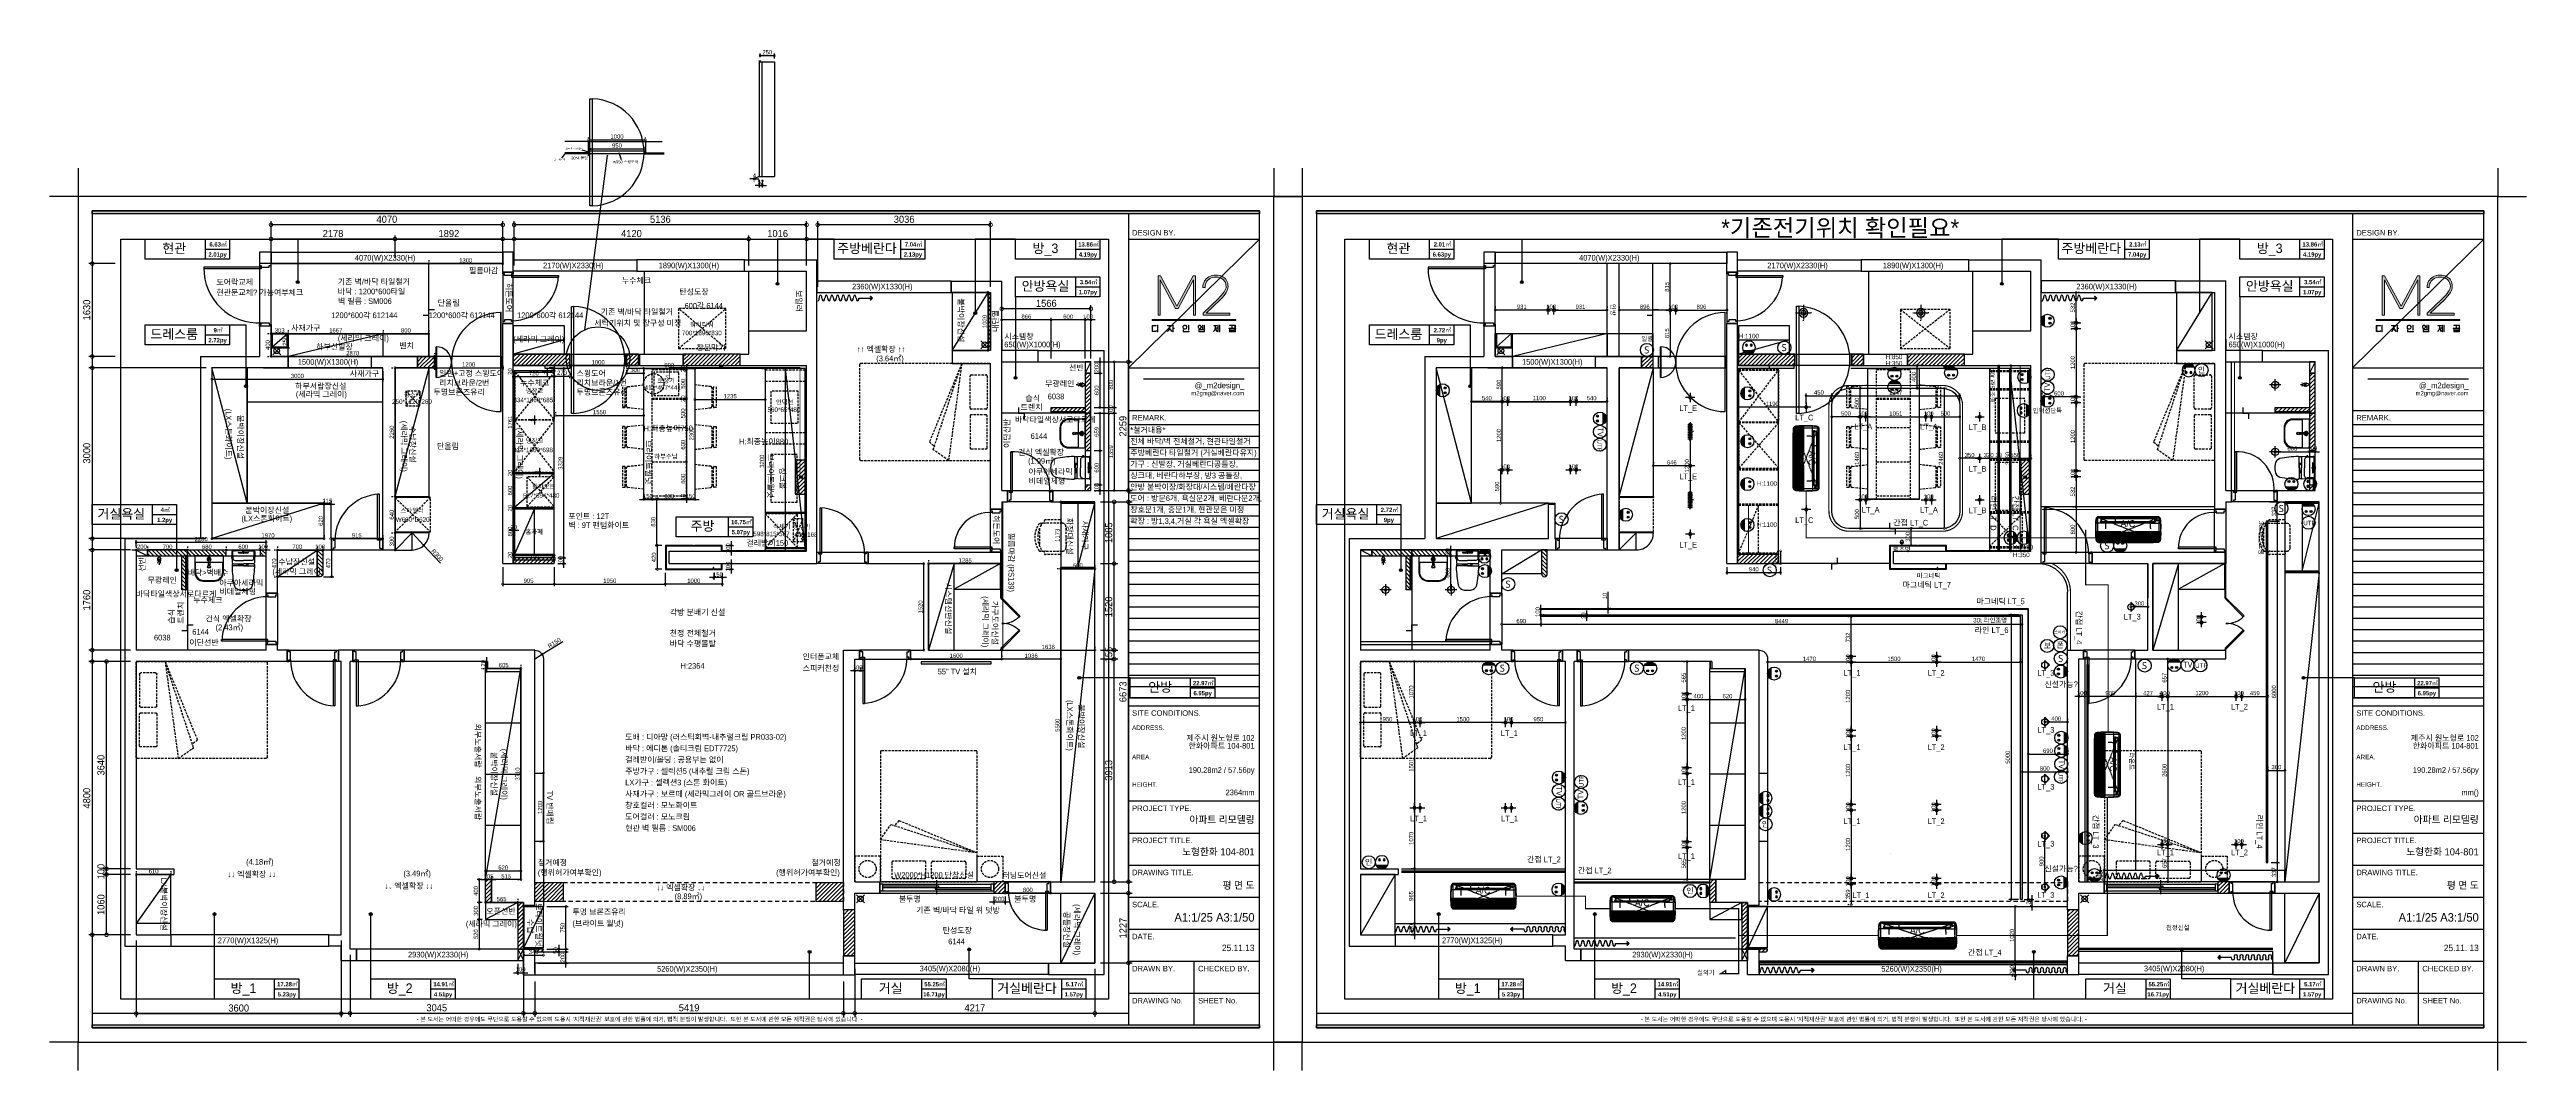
# Model space of a CAD drawing. Header units: inches. Extents: x -55157 to -7160, y -122257 to -52101.
# Drawn here: x -55157 to -11657, y -102094 to -84160 of the extents above; entities that cross this region are included whole.
import ezdxf
from ezdxf.enums import TextEntityAlignment as Align

# ---------------------------------------------------------------- set-up
doc = ezdxf.new("R2010")
doc.units = ezdxf.units.IN
doc.header["$LTSCALE"] = 50
doc.header["$MEASUREMENT"] = 0
for name, pattern in [('DASHEDX2', [1.5, 1, -0.5]), ('DH-HID2', [1.2, 0.8, -0.4]), ('HID', [2.5, 1.5, -1]), ('HIDDEN', [0.375, 0.25, -0.125])]:
    doc.linetypes.add(name, pattern=pattern)
for name, color, linetype in [('0-ELC TEXT', 7, 'Continuous'), ('01. F-소품', 3, 'Continuous'), ('03-TEXT', 3, 'Continuous'), ('03-WAL NEW', 3, 'Continuous'), ('06-FUR', 6, 'Continuous'), ('06-LIGHT', 4, 'Continuous'), ('07-DIM WAL', 5, 'Continuous'), ('2CONTINUOUS', 2, 'Continuous'), ('3.기호.계단선', 30, 'Continuous'), ('_U+B808_U+C774_U+C5B4 2', 7, 'Continuous'), ('BATH', 4, 'Continuous'), ('C-WIN', 4, 'Continuous'), ('CEIL-DOOR', 6, 'Continuous'), ('CEIL-LIGHT', 7, 'Continuous'), ('CO-BATH', 6, 'Continuous'), ('CO-DO-FR', 7, 'Continuous'), ('CO-DOOR', 8, 'Continuous'), ('DOOR', 4, 'Continuous'), ('E-HAT', 251, 'Continuous'), ('fin', 5, 'Continuous'), ('FORM(YOURNAME)-1', 1, 'Continuous'), ('FORM(YOURNAME)-11', 1, 'Continuous'), ('FU-FURM', 251, 'DH-HID2'), ('HAT', 5, 'Continuous'), ('HL', 6, 'HIDDEN'), ('Layer 1', 7, 'Continuous'), ('RC-LIGHT', 7, 'Continuous'), ('TOILET-1', 6, 'Continuous'), ('U-LANP', 6, 'Continuous'), ('도면층2', 2, 'Continuous'), ('도면층3', 3, 'Continuous'), ('도면층4', 4, 'Continuous'), ('도면층5', 5, 'Continuous'), ('설비', 140, 'Continuous'), ('욕실마감선', 4, 'Continuous')]:
    doc.layers.add(name, color=color, linetype=linetype)
doc.styles.add('YOURNAME', font='HY울릉도M.TTF')
doc.styles.add('넥슨고딕', font='NEXONLv1GothicBold.ttf')
doc.styles.add('스타일1', font='HY울릉도M.TTF')
doc.styles.add('코레일둥고', font='Korail_Round_Gothic_Medium.ttf')
doc.dimstyles.new('30', dxfattribs={"dimscale": 30, "dimtxt": 2.5, "dimasz": 2.5, "dimexe": 1.25, "dimexo": 2, "dimtad": 1, "dimdec": 0, "dimtxsty": '스타일1', "dimblk": 'DOTSMALL', "dimcen": 2.5, "dimclrd": 1, "dimclre": 1, "dimclrt": 2, "dimadec": 0, "dimazin": 0, "dimtfac": 1, "dimtix": 1, "dimtmove": 0, "dimatfit": 3, "dimldrblk": 'DOTSMALL', "dimfxl": 1.25, "dimarcsym": 0})
doc.dimstyles.new('50', dxfattribs={"dimscale": 50, "dimtxt": 2.5, "dimasz": 2.5, "dimexe": 1.25, "dimexo": 2, "dimtad": 1, "dimtxsty": '스타일1', "dimblk": 'DOTSMALL', "dimcen": 2.5, "dimclrd": 1, "dimclre": 1, "dimclrt": 2, "dimadec": 0, "dimazin": 0, "dimtfac": 1, "dimtix": 1, "dimtmove": 0, "dimatfit": 3, "dimldrblk": 'DOTSMALL', "dimfxl": 1.25, "dimarcsym": 0})
pattern_1 = [(45, (-35, -34106.21), (-35.35534, 35.35534), [])]
pattern_2 = [(45, (0, -34106.21), (-35.35534, 35.35534), [])]
pattern_3 = [(135, (-109176.21, -56082.483), (-35.35534, -35.35534), [])]
pattern_4 = [(45, (-1e-11, -34106.21), (-35.35534, 35.35534), [])]
pattern_5 = [(45, (21500, -16519.2), (-35.35534, 35.35534), [])]
pattern_6 = [(135, (-87676.21, -38495.473), (-35.35534, -35.35534), [])]
pattern_7 = [(45, (21500, -16519.2), (-35.35534, 35.35534), [])]
pattern_8 = [(45, (21480, -16519.2), (-35.35534, 35.35534), [])]
pattern_9 = [(45, (21500, -16519.2), (-35.35534, 35.35534), [])]
pattern_10 = [(0, (0, 0), (0, 1), [])]

# ---------------------------------------------------------------- blocks, each defined once
blk = doc.blocks.new('_DOTSMALL')
at = {"color": 0, "linetype": 'ByBlock', "const_width": 0.5}
blk.add_lwpolyline([(-0.0625, 0, 1), (0.0625, 0, 1)], format="xyb", close=True, dxfattribs=at)
blk = doc.blocks.new('*D166')
at = {"layer": '07-DIM WAL', "color": 1, "lineweight": -2, "transparency": 16777216}
for p, q in [((-47013, -89847), (-47013, -89869)), ((-46293, -89907), (-47013, -89907)), ((-46293, -89847), (-46293, -89869))]:
    blk.add_line(p, q, dxfattribs=at)
at = {"layer": 'Defpoints', "color": 0, "transparency": 16777216}
for p in [(-47013, -89907), (-47013, -89907), (-46293, -89907)]:
    blk.add_point(p, dxfattribs=at)
at = {"layer": '07-DIM WAL', "color": 1, "lineweight": -2, "transparency": 16777216, "xscale": 75, "yscale": 75, "zscale": 75, "rotation": 180}
blk.add_blockref('_DOTSMALL', (-47013, -89907), dxfattribs=at)
at = {"layer": '07-DIM WAL', "color": 1, "lineweight": -2, "transparency": 16777216, "xscale": 75, "yscale": 75, "zscale": 75}
blk.add_blockref('_DOTSMALL', (-46293, -89907), dxfattribs=at)
at = {"layer": '07-DIM WAL', "color": 2, "transparency": 16777216, "insert": (-46653, -89849), "char_height": 75, "attachment_point": 5, "style": '스타일1'}
blk.add_mtext('720', dxfattribs=at)
blk = doc.blocks.new('*D167')
at = {"layer": '07-DIM WAL', "color": 1, "lineweight": -2, "transparency": 16777216}
for p, q in [((-46233, -89762), (-46088, -89762)), ((-46126, -93091), (-46126, -89762)), ((-46233, -93091), (-46088, -93091))]:
    blk.add_line(p, q, dxfattribs=at)
at = {"layer": 'Defpoints', "color": 0, "transparency": 16777216}
for p in [(-46293, -89762), (-46126, -89762), (-46293, -93091)]:
    blk.add_point(p, dxfattribs=at)
at = {"layer": '07-DIM WAL', "color": 1, "lineweight": -2, "transparency": 16777216, "xscale": 75, "yscale": 75, "zscale": 75}
for p, rotation in [((-46126, -89762), 90), ((-46126, -93091), 270)]:
    blk.add_blockref('_DOTSMALL', p, dxfattribs=dict(at, rotation=rotation))
at = {"layer": '07-DIM WAL', "color": 2, "transparency": 16777216, "insert": (-46183, -91427), "char_height": 75, "attachment_point": 5, "rotation": 90, "style": '스타일1'}
blk.add_mtext('3329', dxfattribs=at)
blk = doc.blocks.new('block 34')
at = {"layer": '_U+B808_U+C774_U+C5B4 2'}
h = blk.add_hatch(color=35, dxfattribs=at)
h.dxf.hatch_style = 2
h.paths.add_polyline_path([(674.6, -105.5), (675.7, -105.5), (683.4, -119.7), (691.1, -105.5), (692.2, -105.5), (692.2, -123.8), (691.2, -123.8), (691.2, -107.3), (684, -120.7), (682.8, -120.7), (675.6, -107.3), (675.6, -123.8), (674.6, -123.8)])
h = blk.add_hatch(color=35, dxfattribs=at)
h.dxf.hatch_style = 2
edge = h.paths.add_edge_path()
edge.add_spline(control_points=[(704.7, -105.8), (705.6, -106.2), (706.3, -106.8), (706.7, -107.6), (707.2, -108.4), (707.4, -109.4), (707.4, -110.5), (707.4, -111.4), (707.1, -112.4), (706.5, -113.3), (705.9, -114.3), (705, -115.4), (703.7, -116.6), (703.7, -116.6), (697.1, -122.9), (697.1, -122.9), (697.1, -122.9), (708.3, -122.9), (708.3, -122.9), (708.3, -122.9), (708.3, -123.8), (708.3, -123.8), (708.3, -123.8), (695.7, -123.8), (695.7, -123.8), (695.7, -123.8), (695.7, -122.9), (695.7, -122.9), (695.7, -122.9), (702.7, -116.2), (702.7, -116.2), (704, -114.9), (704.9, -113.9), (705.5, -112.9), (706.1, -112), (706.5, -111.2), (706.5, -110.5), (706.5, -109.1), (706, -108), (705.1, -107.2), (704.2, -106.4), (703.1, -106), (701.6, -106), (700.5, -106), (699.6, -106.3), (698.9, -106.7), (698.1, -107.2), (697.6, -107.8), (697.2, -108.5), (696.8, -109.2), (696.6, -110.1), (696.6, -110.9), (696.6, -110.9), (695.6, -110.9), (695.6, -110.9), (695.6, -109.9), (695.8, -108.9), (696.3, -108), (696.8, -107.2), (697.5, -106.5), (698.4, -105.9), (699.3, -105.4), (700.3, -105.1), (701.6, -105.1), (702.8, -105.1), (703.8, -105.3), (704.7, -105.8)], knot_values=[0, 0, 0, 0, 1, 1, 1, 2, 2, 2, 3, 3, 3, 4, 4, 4, 5, 5, 5, 6, 6, 6, 7, 7, 7, 8, 8, 8, 9, 9, 9, 10, 10, 10, 11, 11, 11, 12, 12, 12, 13, 13, 13, 14, 14, 14, 15, 15, 15, 16, 16, 16, 17, 17, 17, 18, 18, 18, 19, 19, 19, 20, 20, 20, 21, 21, 21, 22, 22, 22, 22], degree=3, periodic=0)
at = {"layer": '_U+B808_U+C774_U+C5B4 2', "lineweight": 0}
blk.add_lwpolyline([(674.6, -105.5), (675.7, -105.5), (683.4, -119.7), (691.1, -105.5), (692.2, -105.5), (692.2, -123.8), (691.2, -123.8), (691.2, -107.3), (684, -120.7), (682.8, -120.7), (675.6, -107.3), (675.6, -123.8), (674.6, -123.8), (674.6, -105.5)], dxfattribs=at)
blk.add_open_spline([(704.7, -105.8), (705.6, -106.2), (706.3, -106.8), (706.7, -107.6), (707.2, -108.4), (707.4, -109.4), (707.4, -110.5), (707.4, -111.4), (707.1, -112.4), (706.5, -113.3), (705.9, -114.3), (705, -115.4), (703.7, -116.6), (703.7, -116.6), (697.1, -122.9), (697.1, -122.9), (697.1, -122.9), (708.3, -122.9), (708.3, -122.9), (708.3, -122.9), (708.3, -123.8), (708.3, -123.8), (708.3, -123.8), (695.7, -123.8), (695.7, -123.8), (695.7, -123.8), (695.7, -122.9), (695.7, -122.9), (695.7, -122.9), (702.7, -116.2), (702.7, -116.2), (704, -114.9), (704.9, -113.9), (705.5, -112.9), (706.1, -112), (706.5, -111.2), (706.5, -110.5), (706.5, -109.1), (706, -108), (705.1, -107.2), (704.2, -106.4), (703.1, -106), (701.6, -106), (700.5, -106), (699.6, -106.3), (698.9, -106.7), (698.1, -107.2), (697.6, -107.8), (697.2, -108.5), (696.8, -109.2), (696.6, -110.1), (696.6, -110.9), (696.6, -110.9), (695.6, -110.9), (695.6, -110.9), (695.6, -109.9), (695.8, -108.9), (696.3, -108), (696.8, -107.2), (697.5, -106.5), (698.4, -105.9), (699.3, -105.4), (700.3, -105.1), (701.6, -105.1), (702.8, -105.1), (703.8, -105.3), (704.7, -105.8)], degree=3, knots=[0, 0, 0, 0, 1, 1, 1, 2, 2, 2, 3, 3, 3, 4, 4, 4, 5, 5, 5, 6, 6, 6, 7, 7, 7, 8, 8, 8, 9, 9, 9, 10, 10, 10, 11, 11, 11, 12, 12, 12, 13, 13, 13, 14, 14, 14, 15, 15, 15, 16, 16, 16, 17, 17, 17, 18, 18, 18, 19, 19, 19, 20, 20, 20, 21, 21, 21, 22, 22, 22, 22], dxfattribs=at)
blk = doc.blocks.new('block 35')
at = {"layer": '_U+B808_U+C774_U+C5B4 2'}
h = blk.add_hatch(color=35, dxfattribs=at)
h.dxf.hatch_style = 2
edge = h.paths.add_edge_path()
edge.add_spline(control_points=[(673.7, -128.8), (673.7, -128.8), (672, -128.8), (672, -128.8), (672, -128.8), (672, -131.4), (672, -131.4), (672, -131.4), (673.1, -131.4), (673.1, -131.4), (673.3, -131.4), (673.4, -131.3), (673.6, -131.3), (673.7, -131.3), (673.9, -131.2), (674, -131.2), (674, -131.2), (674, -131.4), (674, -131.4), (673.9, -131.4), (673.8, -131.4), (673.6, -131.5), (673.5, -131.5), (673.3, -131.5), (673.1, -131.5), (673.1, -131.5), (671.8, -131.5), (671.8, -131.5), (671.8, -131.5), (671.8, -128.7), (671.8, -128.7), (671.8, -128.7), (673.7, -128.7), (673.7, -128.7), (673.7, -128.7), (673.7, -128.8), (673.7, -128.8)], knot_values=[0, 0, 0, 0, 1, 1, 1, 2, 2, 2, 3, 3, 3, 4, 4, 4, 5, 5, 5, 6, 6, 6, 7, 7, 7, 8, 8, 8, 9, 9, 9, 10, 10, 10, 11, 11, 11, 12, 12, 12, 12], degree=3, periodic=0)
h.paths.add_polyline_path([(674.5, -131.7), (674.4, -131.7), (674.4, -128.5), (674.5, -128.5)])
h = blk.add_hatch(color=35, dxfattribs=at)
h.dxf.hatch_style = 2
edge = h.paths.add_edge_path()
edge.add_spline(control_points=[(680, -130), (680, -130), (681.1, -131.4), (681.1, -131.4), (681.1, -131.4), (681, -131.5), (681, -131.5), (681, -131.5), (679.9, -130.2), (679.9, -130.2), (679.8, -130.6), (679.7, -130.9), (679.5, -131.1), (679.3, -131.3), (679.1, -131.5), (678.9, -131.5), (678.9, -131.5), (678.9, -131.4), (678.9, -131.4), (679.1, -131.3), (679.3, -131.2), (679.4, -130.9), (679.6, -130.7), (679.7, -130.4), (679.8, -130), (679.9, -129.7), (679.9, -129.3), (679.9, -128.8), (679.9, -128.8), (679, -128.8), (679, -128.8), (679, -128.8), (679, -128.7), (679, -128.7), (679, -128.7), (681, -128.7), (681, -128.7), (681, -128.7), (681, -128.8), (681, -128.8), (681, -128.8), (680.1, -128.8), (680.1, -128.8), (680.1, -129.3), (680, -129.7), (680, -130)], knot_values=[0, 0, 0, 0, 1, 1, 1, 2, 2, 2, 3, 3, 3, 4, 4, 4, 5, 5, 5, 6, 6, 6, 7, 7, 7, 8, 8, 8, 9, 9, 9, 10, 10, 10, 11, 11, 11, 12, 12, 12, 13, 13, 13, 14, 14, 14, 15, 15, 15, 15], degree=3, periodic=0)
h.paths.add_polyline_path([(682.2, -130.1), (681.7, -130.1), (681.7, -131.7), (681.5, -131.7), (681.5, -128.5), (681.7, -128.5), (681.7, -129.9), (682.2, -129.9)])
h = blk.add_hatch(color=35, dxfattribs=at)
h.dxf.hatch_style = 2
edge = h.paths.add_edge_path()
edge.add_spline(control_points=[(687.7, -128.7), (687.8, -128.8), (688, -128.9), (688, -129), (688.1, -129.1), (688.1, -129.3), (688.1, -129.5), (688.1, -129.6), (688.1, -129.8), (688, -129.9), (688, -130.1), (687.8, -130.2), (687.7, -130.3), (687.5, -130.3), (687.4, -130.4), (687.2, -130.4), (686.9, -130.4), (686.8, -130.3), (686.6, -130.3), (686.5, -130.2), (686.4, -130.1), (686.3, -129.9), (686.2, -129.8), (686.2, -129.6), (686.2, -129.5), (686.2, -129.3), (686.2, -129.1), (686.3, -129), (686.4, -128.9), (686.5, -128.8), (686.6, -128.7), (686.8, -128.6), (686.9, -128.6), (687.2, -128.6), (687.4, -128.6), (687.5, -128.6), (687.7, -128.7)], knot_values=[0, 0, 0, 0, 1, 1, 1, 2, 2, 2, 3, 3, 3, 4, 4, 4, 5, 5, 5, 6, 6, 6, 7, 7, 7, 8, 8, 8, 9, 9, 9, 10, 10, 10, 11, 11, 11, 12, 12, 12, 12], degree=3, periodic=0)
edge = h.paths.add_edge_path()
edge.add_spline(control_points=[(686.7, -128.8), (686.6, -128.9), (686.5, -128.9), (686.4, -129.1), (686.4, -129.2), (686.3, -129.3), (686.3, -129.5), (686.3, -129.6), (686.4, -129.8), (686.4, -129.9), (686.5, -130), (686.6, -130.1), (686.7, -130.2), (686.8, -130.2), (687, -130.2), (687.2, -130.2), (687.3, -130.2), (687.5, -130.2), (687.6, -130.2), (687.7, -130.1), (687.8, -130), (687.9, -129.9), (687.9, -129.8), (688, -129.6), (688, -129.5), (688, -129.3), (687.9, -129.2), (687.9, -129.1), (687.8, -128.9), (687.7, -128.9), (687.6, -128.8), (687.5, -128.7), (687.3, -128.7), (687.2, -128.7), (687, -128.7), (686.8, -128.7), (686.7, -128.8)], knot_values=[0, 0, 0, 0, 1, 1, 1, 2, 2, 2, 3, 3, 3, 4, 4, 4, 5, 5, 5, 6, 6, 6, 7, 7, 7, 8, 8, 8, 9, 9, 9, 10, 10, 10, 11, 11, 11, 12, 12, 12, 12], degree=3, periodic=0)
h.paths.add_polyline_path([(686.6, -131.5), (689.2, -131.5), (689.2, -131.7), (686.4, -131.7), (686.4, -130.7), (686.6, -130.7)])
h.paths.add_polyline_path([(689, -130.9), (688.9, -130.9), (688.9, -128.5), (689, -128.5)])
h = blk.add_hatch(color=35, dxfattribs=at)
h.dxf.hatch_style = 2
edge = h.paths.add_edge_path()
edge.add_spline(control_points=[(694.7, -130), (694.5, -130.2), (694.4, -130.2), (694.1, -130.2), (693.9, -130.2), (693.7, -130.2), (693.6, -130), (693.5, -129.8), (693.4, -129.6), (693.4, -129.4), (693.4, -129.1), (693.5, -128.9), (693.6, -128.8), (693.7, -128.6), (693.9, -128.5), (694.1, -128.5), (694.3, -128.5), (694.5, -128.6), (694.6, -128.7), (694.8, -128.9), (694.8, -129), (694.8, -129.2), (694.8, -129.2), (695.4, -129.2), (695.4, -129.2), (695.4, -129.2), (695.4, -128.5), (695.4, -128.5), (695.4, -128.5), (695.6, -128.5), (695.6, -128.5), (695.6, -128.5), (695.6, -130.3), (695.6, -130.3), (695.6, -130.3), (695.4, -130.3), (695.4, -130.3), (695.4, -130.3), (695.4, -129.4), (695.4, -129.4), (695.4, -129.4), (694.9, -129.4), (694.9, -129.4), (694.9, -129.6), (694.8, -129.8), (694.7, -130)], knot_values=[0, 0, 0, 0, 1, 1, 1, 2, 2, 2, 3, 3, 3, 4, 4, 4, 5, 5, 5, 6, 6, 6, 7, 7, 7, 8, 8, 8, 9, 9, 9, 10, 10, 10, 11, 11, 11, 12, 12, 12, 13, 13, 13, 14, 14, 14, 15, 15, 15, 15], degree=3, periodic=0)
edge = h.paths.add_edge_path()
edge.add_spline(control_points=[(693.7, -129.9), (693.8, -130), (694, -130.1), (694.1, -130.1), (694.3, -130.1), (694.5, -130), (694.5, -129.9), (694.6, -129.8), (694.7, -129.6), (694.7, -129.4), (694.7, -129.2), (694.6, -129), (694.5, -128.9), (694.5, -128.8), (694.3, -128.7), (694.1, -128.7), (694, -128.7), (693.8, -128.8), (693.7, -128.9), (693.6, -129), (693.6, -129.2), (693.6, -129.4), (693.6, -129.6), (693.6, -129.8), (693.7, -129.9)], knot_values=[0, 0, 0, 0, 1, 1, 1, 2, 2, 2, 3, 3, 3, 4, 4, 4, 5, 5, 5, 6, 6, 6, 7, 7, 7, 8, 8, 8, 8], degree=3, periodic=0)
h.paths.add_polyline_path([(693.7, -130.6), (696.4, -130.6), (696.4, -131.7), (693.7, -131.7)])
h.paths.add_polyline_path([(693.9, -131.5), (696.2, -131.5), (696.2, -130.7), (693.9, -130.7)])
h.paths.add_polyline_path([(696.4, -128.5), (696.4, -130.3), (696.2, -130.3), (696.2, -128.5)])
h = blk.add_hatch(color=35, dxfattribs=at)
h.dxf.hatch_style = 2
edge = h.paths.add_edge_path()
edge.add_spline(control_points=[(701.5, -129.9), (701.5, -129.9), (702.3, -131.4), (702.3, -131.4), (702.3, -131.4), (702.1, -131.5), (702.1, -131.5), (702.1, -131.5), (701.4, -130.2), (701.4, -130.2), (701.3, -130.9), (701, -131.4), (700.6, -131.5), (700.6, -131.5), (700.6, -131.4), (700.6, -131.4), (700.9, -131.3), (701.1, -131), (701.2, -130.5), (701.3, -130.1), (701.4, -129.5), (701.4, -128.8), (701.4, -128.8), (700.7, -128.8), (700.7, -128.8), (700.7, -128.8), (700.7, -128.7), (700.7, -128.7), (700.7, -128.7), (702.2, -128.7), (702.2, -128.7), (702.2, -128.7), (702.2, -128.8), (702.2, -128.8), (702.2, -128.8), (701.5, -128.8), (701.5, -128.8), (701.5, -129.2), (701.5, -129.6), (701.5, -129.9)], knot_values=[0, 0, 0, 0, 1, 1, 1, 2, 2, 2, 3, 3, 3, 4, 4, 4, 5, 5, 5, 6, 6, 6, 7, 7, 7, 8, 8, 8, 9, 9, 9, 10, 10, 10, 11, 11, 11, 12, 12, 12, 13, 13, 13, 13], degree=3, periodic=0)
h.paths.add_polyline_path([(702.6, -128.5), (702.8, -128.5), (702.8, -131.7), (702.6, -131.7), (702.6, -129.9), (702, -129.9), (702, -129.8), (702.6, -129.8)])
h.paths.add_polyline_path([(703.6, -128.5), (703.6, -131.7), (703.4, -131.7), (703.4, -128.5)])
h = blk.add_hatch(color=35, dxfattribs=at)
h.dxf.hatch_style = 2
h.paths.add_polyline_path([(711, -129.9), (711, -130.1), (707.8, -130.1), (707.8, -129.9), (709.2, -129.9), (709.2, -129.2), (709.3, -129.2), (709.3, -129.9)])
h.paths.add_polyline_path([(710.6, -128.7), (708.1, -128.7), (708.1, -128.6), (710.8, -128.6), (710.8, -129.6), (710.6, -129.6)])
h.paths.add_polyline_path([(710.6, -130.4), (710.8, -130.4), (710.8, -131.7), (708.1, -131.7), (708.1, -130.4), (708.2, -130.4), (708.2, -130.8), (710.6, -130.8)])
h.paths.add_polyline_path([(710.6, -131.5), (710.6, -131), (708.2, -131), (708.2, -131.5)])
at = {"layer": '_U+B808_U+C774_U+C5B4 2', "lineweight": 0}
for points in [[(674.5, -131.7), (674.4, -131.7), (674.4, -128.5), (674.5, -128.5), (674.5, -131.7)], [(682.2, -130.1), (681.7, -130.1), (681.7, -131.7), (681.5, -131.7), (681.5, -128.5), (681.7, -128.5), (681.7, -129.9), (682.2, -129.9), (682.2, -130.1)], [(686.6, -131.5), (689.2, -131.5), (689.2, -131.7), (686.4, -131.7), (686.4, -130.7), (686.6, -130.7), (686.6, -131.5)], [(689, -130.9), (688.9, -130.9), (688.9, -128.5), (689, -128.5), (689, -130.9)], [(693.7, -130.6), (696.4, -130.6), (696.4, -131.7), (693.7, -131.7), (693.7, -130.6)], [(693.9, -131.5), (696.2, -131.5), (696.2, -130.7), (693.9, -130.7), (693.9, -131.5)], [(696.4, -128.5), (696.4, -130.3), (696.2, -130.3), (696.2, -128.5), (696.4, -128.5)], [(702.6, -128.5), (702.8, -128.5), (702.8, -131.7), (702.6, -131.7), (702.6, -129.9), (702, -129.9), (702, -129.8), (702.6, -129.8), (702.6, -128.5)], [(703.6, -128.5), (703.6, -131.7), (703.4, -131.7), (703.4, -128.5), (703.6, -128.5)], [(711, -129.9), (711, -130.1), (707.8, -130.1), (707.8, -129.9), (709.2, -129.9), (709.2, -129.2), (709.3, -129.2), (709.3, -129.9), (711, -129.9)], [(710.6, -128.7), (708.1, -128.7), (708.1, -128.6), (710.8, -128.6), (710.8, -129.6), (710.6, -129.6), (710.6, -128.7)], [(710.6, -130.4), (710.8, -130.4), (710.8, -131.7), (708.1, -131.7), (708.1, -130.4), (708.2, -130.4), (708.2, -130.8), (710.6, -130.8), (710.6, -130.4)], [(710.6, -131.5), (710.6, -131), (708.2, -131), (708.2, -131.5), (710.6, -131.5)]]:
    blk.add_lwpolyline(points, dxfattribs=at)
for points, knots in [([(673.7, -128.8), (673.7, -128.8), (672, -128.8), (672, -128.8), (672, -128.8), (672, -131.4), (672, -131.4), (672, -131.4), (673.1, -131.4), (673.1, -131.4), (673.3, -131.4), (673.4, -131.3), (673.6, -131.3), (673.7, -131.3), (673.9, -131.2), (674, -131.2), (674, -131.2), (674, -131.4), (674, -131.4), (673.9, -131.4), (673.8, -131.4), (673.6, -131.5), (673.5, -131.5), (673.3, -131.5), (673.1, -131.5), (673.1, -131.5), (671.8, -131.5), (671.8, -131.5), (671.8, -131.5), (671.8, -128.7), (671.8, -128.7), (671.8, -128.7), (673.7, -128.7), (673.7, -128.7), (673.7, -128.7), (673.7, -128.8), (673.7, -128.8)], [0, 0, 0, 0, 1, 1, 1, 2, 2, 2, 3, 3, 3, 4, 4, 4, 5, 5, 5, 6, 6, 6, 7, 7, 7, 8, 8, 8, 9, 9, 9, 10, 10, 10, 11, 11, 11, 12, 12, 12, 12]), ([(680, -130), (680, -130), (681.1, -131.4), (681.1, -131.4), (681.1, -131.4), (681, -131.5), (681, -131.5), (681, -131.5), (679.9, -130.2), (679.9, -130.2), (679.8, -130.6), (679.7, -130.9), (679.5, -131.1), (679.3, -131.3), (679.1, -131.5), (678.9, -131.5), (678.9, -131.5), (678.9, -131.4), (678.9, -131.4), (679.1, -131.3), (679.3, -131.2), (679.4, -130.9), (679.6, -130.7), (679.7, -130.4), (679.8, -130), (679.9, -129.7), (679.9, -129.3), (679.9, -128.8), (679.9, -128.8), (679, -128.8), (679, -128.8), (679, -128.8), (679, -128.7), (679, -128.7), (679, -128.7), (681, -128.7), (681, -128.7), (681, -128.7), (681, -128.8), (681, -128.8), (681, -128.8), (680.1, -128.8), (680.1, -128.8), (680.1, -129.3), (680, -129.7), (680, -130)], [0, 0, 0, 0, 1, 1, 1, 2, 2, 2, 3, 3, 3, 4, 4, 4, 5, 5, 5, 6, 6, 6, 7, 7, 7, 8, 8, 8, 9, 9, 9, 10, 10, 10, 11, 11, 11, 12, 12, 12, 13, 13, 13, 14, 14, 14, 15, 15, 15, 15]), ([(687.7, -128.7), (687.8, -128.8), (688, -128.9), (688, -129), (688.1, -129.1), (688.1, -129.3), (688.1, -129.5), (688.1, -129.6), (688.1, -129.8), (688, -129.9), (688, -130.1), (687.8, -130.2), (687.7, -130.3), (687.5, -130.3), (687.4, -130.4), (687.2, -130.4), (686.9, -130.4), (686.8, -130.3), (686.6, -130.3), (686.5, -130.2), (686.4, -130.1), (686.3, -129.9), (686.2, -129.8), (686.2, -129.6), (686.2, -129.5), (686.2, -129.3), (686.2, -129.1), (686.3, -129), (686.4, -128.9), (686.5, -128.8), (686.6, -128.7), (686.8, -128.6), (686.9, -128.6), (687.2, -128.6), (687.4, -128.6), (687.5, -128.6), (687.7, -128.7)], [0, 0, 0, 0, 1, 1, 1, 2, 2, 2, 3, 3, 3, 4, 4, 4, 5, 5, 5, 6, 6, 6, 7, 7, 7, 8, 8, 8, 9, 9, 9, 10, 10, 10, 11, 11, 11, 12, 12, 12, 12]), ([(686.7, -128.8), (686.6, -128.9), (686.5, -128.9), (686.4, -129.1), (686.4, -129.2), (686.3, -129.3), (686.3, -129.5), (686.3, -129.6), (686.4, -129.8), (686.4, -129.9), (686.5, -130), (686.6, -130.1), (686.7, -130.2), (686.8, -130.2), (687, -130.2), (687.2, -130.2), (687.3, -130.2), (687.5, -130.2), (687.6, -130.2), (687.7, -130.1), (687.8, -130), (687.9, -129.9), (687.9, -129.8), (688, -129.6), (688, -129.5), (688, -129.3), (687.9, -129.2), (687.9, -129.1), (687.8, -128.9), (687.7, -128.9), (687.6, -128.8), (687.5, -128.7), (687.3, -128.7), (687.2, -128.7), (687, -128.7), (686.8, -128.7), (686.7, -128.8)], [0, 0, 0, 0, 1, 1, 1, 2, 2, 2, 3, 3, 3, 4, 4, 4, 5, 5, 5, 6, 6, 6, 7, 7, 7, 8, 8, 8, 9, 9, 9, 10, 10, 10, 11, 11, 11, 12, 12, 12, 12]), ([(694.7, -130), (694.5, -130.2), (694.4, -130.2), (694.1, -130.2), (693.9, -130.2), (693.7, -130.2), (693.6, -130), (693.5, -129.8), (693.4, -129.6), (693.4, -129.4), (693.4, -129.1), (693.5, -128.9), (693.6, -128.8), (693.7, -128.6), (693.9, -128.5), (694.1, -128.5), (694.3, -128.5), (694.5, -128.6), (694.6, -128.7), (694.8, -128.9), (694.8, -129), (694.8, -129.2), (694.8, -129.2), (695.4, -129.2), (695.4, -129.2), (695.4, -129.2), (695.4, -128.5), (695.4, -128.5), (695.4, -128.5), (695.6, -128.5), (695.6, -128.5), (695.6, -128.5), (695.6, -130.3), (695.6, -130.3), (695.6, -130.3), (695.4, -130.3), (695.4, -130.3), (695.4, -130.3), (695.4, -129.4), (695.4, -129.4), (695.4, -129.4), (694.9, -129.4), (694.9, -129.4), (694.9, -129.6), (694.8, -129.8), (694.7, -130)], [0, 0, 0, 0, 1, 1, 1, 2, 2, 2, 3, 3, 3, 4, 4, 4, 5, 5, 5, 6, 6, 6, 7, 7, 7, 8, 8, 8, 9, 9, 9, 10, 10, 10, 11, 11, 11, 12, 12, 12, 13, 13, 13, 14, 14, 14, 15, 15, 15, 15]), ([(693.7, -129.9), (693.8, -130), (694, -130.1), (694.1, -130.1), (694.3, -130.1), (694.5, -130), (694.5, -129.9), (694.6, -129.8), (694.7, -129.6), (694.7, -129.4), (694.7, -129.2), (694.6, -129), (694.5, -128.9), (694.5, -128.8), (694.3, -128.7), (694.1, -128.7), (694, -128.7), (693.8, -128.8), (693.7, -128.9), (693.6, -129), (693.6, -129.2), (693.6, -129.4), (693.6, -129.6), (693.6, -129.8), (693.7, -129.9)], [0, 0, 0, 0, 1, 1, 1, 2, 2, 2, 3, 3, 3, 4, 4, 4, 5, 5, 5, 6, 6, 6, 7, 7, 7, 8, 8, 8, 8]), ([(701.5, -129.9), (701.5, -129.9), (702.3, -131.4), (702.3, -131.4), (702.3, -131.4), (702.1, -131.5), (702.1, -131.5), (702.1, -131.5), (701.4, -130.2), (701.4, -130.2), (701.3, -130.9), (701, -131.4), (700.6, -131.5), (700.6, -131.5), (700.6, -131.4), (700.6, -131.4), (700.9, -131.3), (701.1, -131), (701.2, -130.5), (701.3, -130.1), (701.4, -129.5), (701.4, -128.8), (701.4, -128.8), (700.7, -128.8), (700.7, -128.8), (700.7, -128.8), (700.7, -128.7), (700.7, -128.7), (700.7, -128.7), (702.2, -128.7), (702.2, -128.7), (702.2, -128.7), (702.2, -128.8), (702.2, -128.8), (702.2, -128.8), (701.5, -128.8), (701.5, -128.8), (701.5, -129.2), (701.5, -129.6), (701.5, -129.9)], [0, 0, 0, 0, 1, 1, 1, 2, 2, 2, 3, 3, 3, 4, 4, 4, 5, 5, 5, 6, 6, 6, 7, 7, 7, 8, 8, 8, 9, 9, 9, 10, 10, 10, 11, 11, 11, 12, 12, 12, 13, 13, 13, 13])]:
    blk.add_open_spline(points, degree=3, knots=knots, dxfattribs=at)
blk = doc.blocks.new('block 33')
at = {"layer": '_U+B808_U+C774_U+C5B4 2'}
for name in ['block 34', 'block 35']:
    blk.add_blockref(name, (0, 0), dxfattribs=at)
blk = doc.blocks.new('block 32')
at = {"layer": '_U+B808_U+C774_U+C5B4 2'}
h = blk.add_hatch(color=35, dxfattribs=at)
h.dxf.hatch_style = 2
h.paths.add_polyline_path([(711, -126.3), (671.8, -126.3), (671.8, -125.9), (711, -125.9)])
at = {"layer": '_U+B808_U+C774_U+C5B4 2', "lineweight": 0}
blk.add_lwpolyline([(711, -126.3), (671.8, -126.3), (671.8, -125.9), (711, -125.9), (711, -126.3)], dxfattribs=at)
at = {"layer": '_U+B808_U+C774_U+C5B4 2'}
blk.add_blockref('block 33', (0, 0), dxfattribs=at)
blk = doc.blocks.new('FORM-ELEVATION')
at = {"layer": 'FORM(YOURNAME)-11'}
h = blk.add_hatch(color=256, dxfattribs=at)
h.dxf.hatch_style = 1
h.paths.add_polyline_path([(-10309, 35708), (71691, 35708), (71691, 35508), (-10309, 35508)])
h.paths.add_polyline_path([(-10309, -21492), (71691, -21492), (71691, -21692), (-10309, -21692)])
at = {"layer": 'Defpoints', "color": 158}
for p, q in [((62481, 35508), (62481, -21492)), ((62481, 33708), (71691, 33708)), ((62481, 24686), (71691, 33708)), ((62481, 24686), (71691, 24686)), ((62481, 20686), (71691, 20686)), ((62481, 19886), (71691, 19886)), ((62481, 19086), (71691, 19086)), ((62481, 18286), (71691, 18286)), ((62481, 17486), (71691, 17486)), ((62481, 16686), (71691, 16686)), ((62481, 15886), (71691, 15886)), ((62481, 15086), (71691, 15086)), ((62481, 14286), (71691, 14286)), ((62481, 13486), (71691, 13486)), ((62481, 12686), (71691, 12686)), ((62481, 11886), (71691, 11886)), ((62481, 11086), (71691, 11086)), ((62481, 10286), (71691, 10286)), ((62481, 9486), (71691, 9486)), ((62481, 8686), (71691, 8686)), ((62481, 7886), (71691, 7886)), ((62481, 7086), (71691, 7086)), ((62481, 6286), (71691, 6286)), ((62481, 5486), (71691, 5486)), ((62481, 4686), (71691, 4686)), ((62481, 3886), (71691, 3886)), ((62481, 3086), (71691, 3086)), ((62481, 2286), (71691, 2286)), ((62481, 1486), (71691, 1486)), ((62481, -20692), (-10309, -20692))]:
    blk.add_line(p, q, dxfattribs=at)
at = {"layer": 'Defpoints', "color": 1}
for points in [[(-11309, 38708), (-11309, 36708), (-13309, 36708)], [(72691, 38708), (72691, 36708), (74691, 36708)], [(-11309, -24692), (-11309, -22692), (-13309, -22692)], [(72691, -24692), (72691, -22692), (74691, -22692)]]:
    blk.add_lwpolyline(points, dxfattribs=at)
at = {"layer": 'Defpoints', "color": 158}
for points in [[(-10309, -21692), (71691, -21692), (71691, 35708), (-10309, 35708)], [(-8309, 33708), (61071, 33708), (61071, -19692), (-8309, -19692)]]:
    blk.add_lwpolyline(points, close=True, dxfattribs=at)
at = {"layer": 'FORM(YOURNAME)-11', "color": 251}
blk.add_line((63550, 23916), (70622, 23916), dxfattribs=at)
at = {"layer": 'FORM(YOURNAME)-11', "color": 14}
for p, q in [((62481, 21686), (71691, 21686)), ((62481, 937), (71691, 937)), ((62481, -5756), (71691, -5756)), ((62481, -8009), (71691, -8009)), ((62481, -10261), (71691, -10261)), ((62481, -12514), (71691, -12514)), ((62481, -14766), (71691, -14766)), ((62481, -17019), (71691, -17019)), ((67086, -17019), (67086, -21492)), ((62481, -19271), (71691, -19271))]:
    blk.add_line(p, q, dxfattribs=at)
at = {"layer": 'FORM(YOURNAME)-11', "color": 250}
blk.add_lwpolyline([(-11309, -22692), (72691, -22692), (72691, 36708), (-11309, 36708)], close=True, dxfattribs=at)
at = {"layer": 'FORM(YOURNAME)-11'}
for points in [[(-10309, 35708), (71691, 35708), (71691, 35508), (-10309, 35508)], [(-10309, -21492), (71691, -21492), (71691, -21692), (-10309, -21692)]]:
    blk.add_lwpolyline(points, close=True, dxfattribs=at)
at = {"layer": '_U+B808_U+C774_U+C5B4 2', "xscale": 150, "yscale": 150, "zscale": 150}
blk.add_blockref('block 32', (-36628, 46957), dxfattribs=at)
at = {"layer": 'FORM(YOURNAME)-11', "color": 14, "style": 'YOURNAME'}
for s, height, p in [('DESIGN BY.', 386.1, (62739, 34170)), ('REMARK.', 386.1, (62739, 21172)), ('SITE CONDITIONS.', 386.14, (62739, 422)), ('PROJECT TYPE.', 386.14, (62739, -6271)), ('PROJECT TITLE.', 386.14, (62739, -8524)), ('DRAWING TITLE.', 386.14, (62739, -10776)), ('SCALE.', 386.1, (62739, -13029)), ('DATE.', 386.1, (62739, -15281)), ('DRAWN BY.', 386.1, (62739, -17534)), ('CHECKED BY.', 386.14, (67376, -17534)), ('DRAWING No.', 386.14, (62739, -19786)), ('SHEET No.', 386.1, (67376, -19786))]:
    blk.add_text(s, height=height, dxfattribs=at).set_placement(p, align=Align.MIDDLE_LEFT)
for s, height, width, p in [('m2gmg@naver.com', 300, 0.995, (70622, 22747)), ('@_m2design_', 400, 1.03, (70622, 23242))]:
    blk.add_text(s, height=height, dxfattribs=dict(at, width=width)).set_placement(p, align=Align.RIGHT)
at = {"layer": 'FORM(YOURNAME)-11', "color": 251, "style": 'YOURNAME'}
for s, p in [('ADDRESS.', (62739, -608)), ('AREA.', (62739, -2667)), ('HEIGHT.', (62739, -4598))]:
    blk.add_text(s, height=321.8, dxfattribs=at).set_placement(p, align=Align.MIDDLE_LEFT)
at = {"layer": 'FORM(YOURNAME)-11', "color": 1, "style": 'YOURNAME'}
blk.add_text("- 본 도서는 어떠한 경우에도 무단으로 도용할 수 없으며 도용시 '지적재산권' 보호에 관한 법률에 의거, 법적 분쟁이 발생합니다.  또한 본 도서에 관한 모든 저작권은 당사에 있습니다. -", height=300, dxfattribs=at).set_placement((28146, -21092), align=Align.MIDDLE_CENTER)
at = {"layer": 'FORM(YOURNAME)-11', "color": 3, "style": 'YOURNAME'}
for tag, height, p in [('2', 450, (71041, -1863)), ('1', 450, (71041, -1219)), ('3', 450, (71041, -3150)), ('4', 450, (71041, -5081)), ('5', 515, (71041, -7398)), ('6', 515, (71041, -9650)), ('7', 515, (71041, -11903)), ('8', 515, (71041, -14155)), ('9', 515, (71041, -16408)), ('10', 515, (66791, -18596)), ('11', 515, (71041, -18660)), ('12', 515, (66791, -20848)), ('13', 515, (71041, -20848))]:
    blk.add_attdef(tag, text='', height=height, dxfattribs=at).set_placement(p, align=Align.MIDDLE_RIGHT)
blk = doc.blocks.new('vudauseh')
at = {"layer": '3.기호.계단선'}
h = blk.add_hatch(color=256, dxfattribs=at)
edge = h.paths.add_edge_path()
edge.add_arc((-43363, -55620), 25, 0, 360)
h = blk.add_hatch(dxfattribs=at)
h.set_pattern_fill('_USER', color=256, scale=50, angle=45, style=0, pattern_type=0)
h.set_pattern_definition([(45, (0, 0), (-35.35534, 35.35534), [])])
h.paths.add_polyline_path([(-42062, -57865), (-41862, -57865), (-41862, -57265), (-42062, -57265)])
h = blk.add_hatch(color=256, dxfattribs=at)
edge = h.paths.add_edge_path()
edge.add_arc((-41961, -57565), 25, 0, 360)
for p, q in [((-38802, -55170), (-38660, -55311)), ((-38802, -55311), (-38660, -55170)), ((-51238, -55275), (-51097, -55416)), ((-51238, -55416), (-51097, -55275)), ((-40987, -64903), (-40845, -65044)), ((-40987, -65044), (-40845, -64903))]:
    blk.add_line(p, q)
for centre in [(-38731, -55240), (-51168, -55345), (-40916, -64973)]:
    blk.add_circle(centre, 50)
blk.add_lwpolyline([(-42062, -57865), (-41862, -57865), (-41862, -57265), (-42062, -57265)], close=True, dxfattribs=at)
at = {"layer": '3.기호.계단선', "linetype": 'HID'}
blk.add_lwpolyline([(-41216, -65020), (-46635, -65020), (-46635, -64685), (-41216, -64685)], close=True, dxfattribs=at)
at = {"layer": '3.기호.계단선'}
for centre in [(-43363, -55620), (-41961, -57565)]:
    blk.add_circle(centre, 25, dxfattribs=at)
at = {"layer": 'Layer 1'}
for p, q in [((-44708, -55405), (-44708, -53950)), ((-42878, -54995), (-42878, -53950))]:
    blk.add_line(p, q, dxfattribs=at)
at = {"layer": '도면층2'}
for p, q in [((-51468, -53615), (-51468, -53815)), ((-51268, -53615), (-51468, -53615)), ((-51268, -53815), (-51468, -53815)), ((-51268, -53615), (-51268, -53815)), ((-47198, -53964), (-47198, -53615)), ((-47013, -53615), (-47198, -53615)), ((-47013, -53964), (-47013, -53615)), ((-42953, -53750), (-41683, -53750)), ((-42953, -53950), (-42953, -53750)), ((-41683, -59085), (-41683, -53750)), ((-47198, -53964), (-47013, -53964)), ((-47013, -53964), (-47198, -53964)), ((-42953, -53950), (-41862, -53950)), ((-41862, -54995), (-41862, -53950)), ((-39323, -54120), (-38435, -54120)), ((-39323, -54120), (-39323, -54320)), ((-39323, -54320), (-38631, -54320)), ((-38631, -55340), (-38631, -54320)), ((-38435, -57800), (-38435, -54120)), ((-51268, -54915), (-51468, -54915)), ((-51468, -54915), (-51468, -55445)), ((-51268, -54915), (-51268, -55445)), ((-47198, -59085), (-47198, -54864)), ((-47013, -54864), (-47198, -54864)), ((-47013, -54864), (-47198, -54864)), ((-47013, -59085), (-47013, -54864)), ((-42878, -55405), (-42878, -54995)), ((-42878, -54995), (-41862, -54995)), ((-38435, -55341), (-38435, -55141)), ((-52505, -55445), (-51468, -55445)), ((-52505, -55445), (-52505, -58645)), ((-50965, -55645), (-52305, -55645)), ((-52305, -55645), (-52305, -58645)), ((-51398, -55645), (-50965, -55645)), ((-51268, -55445), (-50965, -55445)), ((-50965, -55645), (-50965, -55445)), ((-49505, -55445), (-48698, -55445)), ((-49505, -55645), (-49505, -55445)), ((-49505, -55645), (-49505, -55445)), ((-49505, -55645), (-49305, -55645)), ((-49305, -55645), (-49505, -55645)), ((-49305, -58845), (-49305, -55645)), ((-49090, -55645), (-48698, -55645)), ((-49090, -58845), (-49090, -55645)), ((-48698, -55645), (-48698, -55445)), ((-44798, -55605), (-44798, -55405)), ((-44798, -55405), (-44028, -55405)), ((-44798, -55605), (-44798, -55405)), ((-44798, -55605), (-44028, -55605)), ((-44028, -55605), (-44028, -55405)), ((-44028, -55605), (-44028, -55405)), ((-43028, -55605), (-43028, -55405)), ((-43028, -55405), (-42878, -55405)), ((-43028, -55605), (-43028, -55405)), ((-43028, -55605), (-41861, -55605)), ((-41861, -58865), (-41861, -55605)), ((-38631, -58130), (-38631, -55570)), ((-37795, -55341), (-36635, -55341)), ((-37795, -55541), (-37795, -55341)), ((-37795, -55541), (-37795, -55341)), ((-37795, -55541), (-36869, -55541)), ((-36869, -57800), (-36869, -55541)), ((-36635, -66300), (-36635, -55341)), ((-38435, -57800), (-38335, -57800)), ((-38335, -57800), (-38335, -58000)), ((-37535, -57800), (-36869, -57800)), ((-37535, -57800), (-37535, -58000)), ((-38631, -58130), (-38435, -58130)), ((-38631, -58130), (-38435, -58130)), ((-38435, -58000), (-38335, -58000)), ((-38435, -58000), (-38435, -58130)), ((-37535, -58000), (-36799, -58000)), ((-36799, -64673), (-36799, -58000)), ((-53835, -58645), (-52505, -58645)), ((-53835, -58645), (-53835, -65805)), ((-52305, -58645), (-50335, -58645)), ((-50220, -58645), (-50205, -58645)), ((-50205, -58645), (-50205, -58845)), ((-53635, -58845), (-51355, -58845)), ((-53635, -58845), (-53635, -60605)), ((-51355, -59605), (-51355, -58845)), ((-51155, -58845), (-49090, -58845)), ((-51155, -59605), (-51155, -58845)), ((-47198, -59085), (-47013, -59085)), ((-44273, -59085), (-44273, -58865)), ((-44273, -58865), (-41861, -58865)), ((-44273, -59085), (-41683, -59085)), ((-40783, -58885), (-38435, -58885)), ((-40783, -58885), (-40783, -59085)), ((-40783, -59085), (-39805, -59085)), ((-39805, -60605), (-39805, -59085)), ((-39720, -60605), (-39720, -59085)), ((-39720, -59085), (-38435, -59085)), ((-38631, -58885), (-38435, -58885)), ((-38435, -58885), (-38435, -59085)), ((-51355, -59605), (-51155, -59605)), ((-51355, -60605), (-53635, -60605)), ((-50985, -60805), (-53635, -60805)), ((-53635, -60805), (-53635, -64445)), ((-51355, -60605), (-51355, -60505)), ((-51355, -60505), (-51155, -60505)), ((-51155, -60605), (-51155, -60505)), ((-50985, -60605), (-51155, -60605)), ((-50985, -60805), (-50985, -60605)), ((-49880, -60605), (-50085, -60605)), ((-50085, -60805), (-50085, -60605)), ((-50035, -60805), (-50085, -60805)), ((-49830, -60605), (-50035, -60605)), ((-50035, -65605), (-50035, -60805)), ((-49880, -65855), (-49880, -60805)), ((-49830, -60805), (-49880, -60805)), ((-49830, -60805), (-49830, -60605)), ((-46635, -60605), (-48930, -60605)), ((-48930, -60805), (-48930, -60605)), ((-47465, -60805), (-48930, -60805)), ((-46635, -65085), (-46635, -60605)), ((-41216, -65165), (-41216, -60605)), ((-41216, -60605), (-40935, -60605)), ((-41016, -64673), (-41016, -60760)), ((-41016, -60760), (-40935, -60760)), ((-40935, -60760), (-40935, -60605)), ((-40035, -60605), (-39805, -60605)), ((-40035, -60760), (-40035, -60605)), ((-40035, -60760), (-38435, -60760)), ((-39720, -60605), (-38435, -60605)), ((-38435, -60760), (-38435, -60605)), ((-46880, -64635), (-46880, -60925)), ((-53635, -64445), (-52975, -64445)), ((-53635, -64545), (-53635, -65605)), ((-53635, -64545), (-52975, -64545)), ((-52975, -64445), (-52975, -64545)), ((-46880, -64635), (-47395, -64635)), ((-47395, -65035), (-47395, -64635)), ((-41016, -64673), (-40576, -64673)), ((-40576, -64873), (-40576, -64673)), ((-37576, -64673), (-36799, -64673)), ((-37576, -64873), (-37576, -64673)), ((-46835, -65035), (-47395, -65035)), ((-46835, -65085), (-46835, -65035)), ((-46835, -65085), (-46635, -65085)), ((-46835, -65085), (-46635, -65085)), ((-41016, -65165), (-41216, -65165)), ((-41016, -65165), (-41016, -64873)), ((-41016, -64873), (-40576, -64873)), ((-37576, -64873), (-36799, -64873)), ((-36799, -66100), (-36799, -64873)), ((-53635, -65605), (-53025, -65605)), ((-53025, -65605), (-53025, -65805)), ((-53835, -65805), (-53025, -65805)), ((-50035, -66055), (-50035, -65805)), ((-50035, -66055), (-49880, -66055)), ((-46835, -65855), (-46635, -65855)), ((-46835, -65855), (-46635, -65855)), ((-46835, -65855), (-46835, -66055)), ((-46835, -66305), (-46835, -66055)), ((-46835, -66055), (-46835, -66055)), ((-46635, -66280), (-46635, -65855)), ((-41216, -66280), (-41216, -65975)), ((-41016, -65975), (-41216, -65975)), ((-41016, -66305), (-41016, -65975)), ((-37611, -66100), (-36799, -66100)), ((-37611, -66300), (-37611, -66100)), ((-46835, -66305), (-46635, -66305)), ((-41216, -66305), (-41016, -66305)), ((-37611, -66300), (-36635, -66300))]:
    blk.add_line(p, q, dxfattribs=at)
for points in [[(-38631, -55340), (-39305, -55340), (-39305, -55570), (-38631, -55570)], [(-50335, -58645), (-50335, -58040), (-50220, -58040), (-50220, -58645)], [(-47465, -60805), (-47465, -60925), (-46880, -60925)], [(-50035, -65805), (-50255, -65805), (-50255, -65605), (-50035, -65605)], [(-49880, -66055), (-49765, -66055), (-49765, -65855), (-49880, -65855)]]:
    blk.add_lwpolyline(points, dxfattribs=at)
at = {"layer": '도면층4'}
for p, q in [((-51438, -53875), (-52448, -53875)), ((-52448, -53875), (-52448, -53905)), ((-51438, -53905), (-52447, -53905)), ((-51468, -53815), (-51468, -54915)), ((-51438, -53875), (-51438, -53905)), ((-51268, -54915), (-51268, -53815)), ((-47198, -53964), (-47198, -54864)), ((-47013, -53964), (-47198, -53964)), ((-47043, -54024), (-46218, -54024)), ((-47043, -54024), (-47043, -54054)), ((-47043, -54054), (-46218, -54054)), ((-47013, -54864), (-47013, -53964)), ((-46218, -54024), (-46218, -54054)), ((-47198, -54864), (-47013, -54864)), ((-47013, -54864), (-47198, -54864)), ((-38435, -55141), (-38435, -55341)), ((-49505, -55445), (-50965, -55445)), ((-50965, -55445), (-50965, -55645)), ((-50965, -55645), (-49505, -55645)), ((-49505, -55645), (-49505, -55445)), ((-44798, -55605), (-44798, -55405)), ((-43028, -55405), (-44028, -55405)), ((-44028, -55405), (-44028, -55605)), ((-44028, -55605), (-43028, -55605)), ((-43028, -55605), (-43028, -55405)), ((-37795, -55341), (-38435, -55341)), ((-38435, -55541), (-37795, -55541)), ((-37795, -55541), (-37795, -55341)), ((-38275, -57830), (-38275, -57120)), ((-38275, -57120), (-38245, -57120)), ((-38245, -57830), (-38245, -57121)), ((-38335, -58000), (-38335, -57800)), ((-38335, -57800), (-37535, -57800)), ((-38335, -57800), (-38335, -58000)), ((-38275, -57830), (-38245, -57830)), ((-37535, -57800), (-37535, -58000)), ((-49365, -57865), (-49395, -57865)), ((-49395, -58675), (-49395, -57866)), ((-49365, -58675), (-49365, -57865)), ((-41623, -58915), (-41623, -58105)), ((-41623, -58105), (-41593, -58105)), ((-41593, -58915), (-41593, -58106)), ((-38635, -58885), (-38635, -58130)), ((-38631, -58130), (-38435, -58130)), ((-38435, -58130), (-38435, -58885)), ((-37535, -58000), (-38335, -58000)), ((-49305, -58645), (-50205, -58645)), ((-50205, -58645), (-50205, -58845)), ((-49365, -58675), (-49395, -58675)), ((-49305, -58845), (-49305, -58645)), ((-49305, -58645), (-49305, -58845)), ((-50205, -58845), (-49305, -58845)), ((-41683, -58885), (-40783, -58885)), ((-40783, -59085), (-41683, -59085)), ((-41623, -58915), (-41593, -58915)), ((-40783, -58885), (-40783, -59085)), ((-39270, -58825), (-39270, -58795)), ((-38605, -58825), (-39270, -58825)), ((-38605, -58795), (-39269, -58795)), ((-38435, -58885), (-38631, -58885)), ((-38631, -58885), (-38435, -58885)), ((-38605, -58825), (-38605, -58795)), ((-51355, -60505), (-51355, -59605)), ((-51355, -59605), (-51155, -59605)), ((-51155, -59605), (-51155, -60505)), ((-52135, -60445), (-52135, -60415)), ((-51325, -60445), (-52135, -60445)), ((-51325, -60415), (-52134, -60415)), ((-51325, -60445), (-51325, -60415)), ((-51155, -60505), (-51355, -60505)), ((-51355, -60505), (-51155, -60505)), ((-50985, -60605), (-50085, -60605)), ((-50985, -60805), (-50985, -60605)), ((-50085, -60805), (-50985, -60805)), ((-50175, -60775), (-50175, -61585)), ((-50145, -60775), (-50175, -60775)), ((-50145, -60775), (-50145, -61585)), ((-50085, -60605), (-50085, -60805)), ((-50085, -60805), (-50085, -60605)), ((-48930, -60605), (-49830, -60605)), ((-49830, -60605), (-49830, -60805)), ((-49830, -60805), (-49830, -60605)), ((-49830, -60805), (-48930, -60805)), ((-49770, -60775), (-49770, -61585)), ((-49770, -60775), (-49740, -60775)), ((-49740, -60775), (-49740, -61585)), ((-48930, -60805), (-48930, -60605)), ((-40035, -60605), (-40935, -60605)), ((-40935, -60605), (-40935, -60760)), ((-40935, -60760), (-40935, -60605)), ((-40935, -60760), (-40035, -60760)), ((-40875, -60730), (-40875, -61540)), ((-40875, -60730), (-40845, -60730)), ((-40845, -60730), (-40845, -61540)), ((-40035, -60760), (-40035, -60605)), ((-50145, -61585), (-50175, -61585)), ((-49770, -61585), (-49740, -61585)), ((-40875, -61540), (-40845, -61540)), ((-40576, -64673), (-40576, -64873)), ((-46835, -65085), (-46635, -65085)), ((-41016, -65165), (-41216, -65165)), ((-46635, -65855), (-46835, -65855)), ((-46835, -65855), (-46635, -65855)), ((-41216, -65975), (-41016, -65975)), ((-41016, -65975), (-41216, -65975)), ((-46635, -66305), (-41216, -66305))]:
    blk.add_line(p, q, dxfattribs=at)
for points in [[(-51468, -53815), (-51468, -53845), (-51438, -53845), (-51438, -53875), (-51298, -53875), (-51298, -53845), (-51268, -53845), (-51268, -53815), (-51468, -53815)], [(-47013, -53964), (-47013, -53994), (-47043, -53994), (-47043, -54024), (-47168, -54024), (-47168, -53994), (-47198, -53994), (-47198, -53964), (-47013, -53964)], [(-47013, -54864), (-47013, -54834), (-47043, -54834), (-47043, -54804), (-47168, -54804), (-47168, -54834), (-47198, -54834), (-47198, -54864), (-47013, -54864)], [(-51468, -54915), (-51468, -54885), (-51438, -54885), (-51438, -54855), (-51298, -54855), (-51298, -54885), (-51268, -54885), (-51268, -54915), (-51468, -54915)], [(-38335, -57800), (-38305, -57800), (-38305, -57830), (-38275, -57830), (-38275, -57970), (-38305, -57970), (-38305, -58000), (-38335, -58000), (-38335, -57800)], [(-37535, -57800), (-37565, -57800), (-37565, -57830), (-37595, -57830), (-37595, -57970), (-37565, -57970), (-37565, -58000), (-37535, -58000), (-37535, -57800)], [(-38635, -58130), (-38635, -58160), (-38605, -58160), (-38605, -58190), (-38465, -58190), (-38465, -58160), (-38435, -58160), (-38435, -58130), (-38635, -58130)], [(-50205, -58645), (-50175, -58645), (-50175, -58675), (-50145, -58675), (-50145, -58815), (-50175, -58815), (-50175, -58845), (-50205, -58845), (-50205, -58645)], [(-49305, -58645), (-49335, -58645), (-49335, -58675), (-49365, -58675), (-49365, -58815), (-49335, -58815), (-49335, -58845), (-49305, -58845), (-49305, -58645)], [(-41683, -58885), (-41653, -58885), (-41653, -58915), (-41623, -58915), (-41623, -59055), (-41653, -59055), (-41653, -59085), (-41683, -59085), (-41683, -58885)], [(-40783, -58885), (-40813, -58885), (-40813, -58915), (-40843, -58915), (-40843, -59055), (-40813, -59055), (-40813, -59085), (-40783, -59085), (-40783, -58885)], [(-38635, -58885), (-38635, -58855), (-38605, -58855), (-38605, -58825), (-38465, -58825), (-38465, -58855), (-38435, -58855), (-38435, -58885), (-38635, -58885)], [(-51355, -59605), (-51355, -59635), (-51325, -59635), (-51325, -59665), (-51185, -59665), (-51185, -59635), (-51155, -59635), (-51155, -59605), (-51355, -59605)], [(-51355, -60505), (-51355, -60475), (-51325, -60475), (-51325, -60445), (-51185, -60445), (-51185, -60475), (-51155, -60475), (-51155, -60505), (-51355, -60505)], [(-50985, -60805), (-50955, -60805), (-50955, -60775), (-50925, -60775), (-50925, -60635), (-50955, -60635), (-50955, -60605), (-50985, -60605), (-50985, -60805)], [(-50085, -60805), (-50115, -60805), (-50115, -60775), (-50145, -60775), (-50145, -60635), (-50115, -60635), (-50115, -60605), (-50085, -60605), (-50085, -60805)], [(-49830, -60805), (-49800, -60805), (-49800, -60775), (-49770, -60775), (-49770, -60635), (-49800, -60635), (-49800, -60605), (-49830, -60605), (-49830, -60805)], [(-48930, -60805), (-48960, -60805), (-48960, -60775), (-48990, -60775), (-48990, -60635), (-48960, -60635), (-48960, -60605), (-48930, -60605), (-48930, -60805)], [(-40935, -60760), (-40905, -60760), (-40905, -60730), (-40875, -60730), (-40875, -60635), (-40905, -60635), (-40905, -60605), (-40935, -60605), (-40935, -60760)], [(-40035, -60760), (-40065, -60760), (-40065, -60730), (-40095, -60730), (-40095, -60635), (-40065, -60635), (-40065, -60605), (-40035, -60605), (-40035, -60760)]]:
    blk.add_lwpolyline(points, dxfattribs=at)
for points in [[(-51268, -53615), (-47198, -53615), (-47198, -53815), (-51268, -53815)], [(-44843, -53950), (-47013, -53950), (-47013, -53750), (-44843, -53750)], [(-44843, -53950), (-42953, -53950), (-42953, -53750), (-44843, -53750)], [(-41683, -54320), (-39323, -54320), (-39323, -54120), (-41683, -54120)], [(-48698, -55645), (-47198, -55645), (-47198, -55445), (-48698, -55445)], [(-44798, -55605), (-47013, -55605), (-47013, -55405), (-44798, -55405)], [(-40576, -64873), (-37576, -64873), (-37576, -64673), (-40576, -64673)], [(-53025, -65805), (-50255, -65805), (-50255, -65605), (-53025, -65605)], [(-49765, -66055), (-46835, -66055), (-46835, -65855), (-49765, -65855)], [(-41216, -66105), (-46635, -66105), (-46635, -66305), (-41216, -66305)], [(-37611, -66300), (-41016, -66300), (-41016, -66100), (-37611, -66100)]]:
    blk.add_lwpolyline(points, close=True, dxfattribs=at)
at = {"layer": '도면층5'}
for centre, radius, start, end in [((-51489, -53898), 959, 179.5518, 273.0587), ((-47053, -53983), 836, 270.698, 357.1467), ((-38237, -57765), 646, 354.2444, 93.3276), ((-49335, -58675), 810, 92.1226, 180), ((-41653, -58915), 810, 0, 87.8774), ((-38655, -58803), 615, 85.2895, 180.6992), ((-51325, -60475), 810, 90, 177.8774), ((-50115, -60775), 810, 180, 267.8774), ((-49800, -60775), 810, 272.1226, 0), ((-40905, -60730), 810, 272.1226, 0)]:
    blk.add_arc(centre, radius, start, end, dxfattribs=at)
at = {"layer": '0-ELC TEXT', "style": '코레일둥고'}
for s, p in [('4070(W)X2330(H)', (-49795, -53762)), ('2170(W)X2330(H)', (-46490, -53897)), ('1890(W)X1300(H)', (-44460, -53897)), ('2360(W)X1330(H)', (-41063, -54267)), ('시스템창', (-38390, -55145)), ('650(W)X1000(H)', (-38390, -55285)), ('1500(W)X1300(H)', (-50797, -55592)), ('2770(W)X1325(H)', (-52202, -65752)), ('2930(W)X2330(H)', (-48862, -66002)), ('5260(W)X2350(H)', (-44488, -66252)), ('3405(W)X2080(H)', (-39876, -66247))]:
    blk.add_text(s, height=100, dxfattribs=at).set_placement(p)
blk = doc.blocks.new('A$C4B2D31F0')
for p, q in [((169, 707), (217, 707)), ((193, 707), (193, 716))]:
    blk.add_line(p, q)
at = {"layer": 'fin', "color": 4}
for p, q in [((13, 466), (193, 466)), ((185, 691), (20, 691)), ((37, 692), (25, 692)), ((37, 692), (50, 692)), ((48, 524), (193, 524)), ((338, 524), (193, 524)), ((373, 466), (193, 466)), ((201, 691), (366, 691)), ((193, 427), (14, 427)), ((193, 427), (372, 427))]:
    blk.add_line(p, q, dxfattribs=at)
for points in [[(20, 691), (8, 691, 0.421209), (-7, 676), (-2, 481, 0.001659)], [(13, 466, 0.371724), (-2, 451, 0.003515), (-1, 420, 0.320541)], [(366, 691), (378, 691, -0.421209), (393, 676), (388, 481, -0.001659)], [(373, 466, -0.371724), (388, 451, -0.003515), (387, 420, -0.320541)]]:
    blk.add_lwpolyline(points, format="xyb", dxfattribs=at)
for centre, radius, start, end in [((13, 481), 15, 181.3651, 270), ((20, 675), 16, 90, 179.3116), ((1004, 663), 1000, 179.3116, 185.9437), ((25, 707), 15, 180, 270), ((49, 564), 40, 185.9437, 267.5129), ((50, 707), 15, 270, 0), ((336, 564), 40, 272.4871, 354.0563), ((366, 675), 16, 0.6884, 90), ((373, 481), 15, 270, 358.6349), ((-618, 663), 1000, 354.0563, 0.6884), ((14, 407), 20, 90, 182.3333), ((2198, 496), 2206, 182.3333, 190.6081), ((149, 129), 126, 198.2964, 263.4241), ((193, 406), 406, 261.6993, 270), ((193, 406), 406, 270, 278.3007), ((237, 129), 126, 276.5759, 341.7036), ((-1812, 496), 2206, 349.3919, 357.6667), ((372, 407), 20, 357.6667, 90)]:
    blk.add_arc(centre, radius, start, end, dxfattribs=at)
at = {"layer": 'HL', "linetype": 'Continuous'}
for p, q in [((-16, 577), (-16, 565)), ((-12, 581), (-5, 581)), ((-12, 561), (-4, 561)), ((106, 666), (184, 666)), ((106, 659), (185, 659)), ((169, 697), (169, 707)), ((169, 697), (217, 697)), ((186, 693), (181, 697)), ((182, 686), (186, 693)), ((187, 651), (182, 686)), ((182, 686), (204, 686)), ((186, 693), (200, 693)), ((187, 651), (199, 651)), ((199, 651), (204, 686)), ((200, 693), (205, 697)), ((204, 686), (200, 693)), ((200, 659), (279, 659)), ((201, 666), (279, 666)), ((217, 697), (217, 707)), ((193, 434), (147, 434)), ((193, 434), (239, 434))]:
    blk.add_line(p, q, dxfattribs=at)
for points in [[(110, 427), (110, 451, -0.414214), (114, 455), (131, 455, -0.414214), (135, 451), (135, 435), (135, 427)], [(135, 435), (145, 435, -0.414214), (147, 433), (147, 427)], [(251, 435), (241, 435, 0.414214), (239, 433), (239, 427)], [(276, 427), (276, 451, 0.414214), (272, 455), (255, 455, 0.414214), (251, 451), (251, 435), (251, 427)]]:
    blk.add_lwpolyline(points, format="xyb", dxfattribs=at)
for centre in [(123, 441), (263, 441)]:
    blk.add_circle(centre, 8, dxfattribs=at)
for centre, radius, start, end in [((-12, 577), 4, 90, 180), ((-12, 565), 4, 180, 270), ((106, 663), 3.5, 90, 270), ((279, 663), 3.5, 270, 90)]:
    blk.add_arc(centre, radius, start, end, dxfattribs=at)
blk = doc.blocks.new('B-003')
blk.add_line((0, 0), (0, -65))
at = {"layer": 'CO-BATH'}
for p, q in [((-252, 0), (-252, -295)), ((252, 0), (-252, 0)), ((252, -295), (252, 0)), ((-102, -445), (102, -445))]:
    blk.add_line(p, q, dxfattribs=at)
at = {"layer": 'CO-BATH', "color": 8}
for p, q in [((-242, -120), (-242, -285)), ((242, -120), (-242, -120)), ((-92, -435), (92, -435)), ((-15, -156), (-15, -161)), ((-15, -161), (14, -161)), ((-14, -151), (-14, -156)), ((-13, -60), (-13, -151)), ((12, -60), (12, -151)), ((13, -151), (13, -156)), ((14, -156), (14, -161)), ((242, -285), (242, -120))]:
    blk.add_line(p, q, dxfattribs=at)
at = {"layer": 'CO-BATH', "color": 251}
for p, q in [((-15, -156), (14, -156)), ((-14, -151), (13, -151))]:
    blk.add_line(p, q, dxfattribs=at)
at = {"layer": 'CO-BATH', "color": 8}
blk.add_circle((0, -195), 25, dxfattribs=at)
at = {"layer": 'CO-BATH', "color": 251}
blk.add_circle((0, -195), 20, dxfattribs=at)
at = {"layer": 'CO-BATH'}
for centre, start, end in [((-102, -295), 180, 270), ((102, -295), 270, 0)]:
    blk.add_arc(centre, 150, start, end, dxfattribs=at)
at = {"layer": 'CO-BATH', "color": 8}
for centre, radius, start, end in [((-92, -285), 150, 180, 270), ((0, -60), 35, 290.9248, 249.0751), ((0, -60), 12.5, 360, 180), ((92, -285), 150, 270, 0)]:
    blk.add_arc(centre, radius, start, end, dxfattribs=at)
at = {"layer": 'CO-BATH', "color": 251}
for radius, start, end in [(30, 294.6243, 245.3757), (25, 300, 240), (18, 313.9829, 226.017)]:
    blk.add_arc((0, -60), radius, start, end, dxfattribs=at)
blk = doc.blocks.new('AC-8')
at = {"layer": 'BATH'}
for p, q in [((-51, 54), (0, 143)), ((45, 54), (-51, 54)), ((-25, 47), (-46, 12)), ((-14, 47), (-28, -8)), ((-2, 49), (-2, -11)), ((0, 143), (45, 54)), ((10, 47), (25, -8)), ((22, 47), (43, 12)), ((-31, -16), (-41, -49)), ((-2, -27), (-2, -89)), ((28, -16), (38, -49))]:
    blk.add_line(p, q, dxfattribs=at)
blk = doc.blocks.new('A$C1AC25B95')
at = {"layer": '욕실마감선', "color": 8}
for p, q in [((28, 72), (28, 75)), ((53, 74), (53, 75))]:
    blk.add_line(p, q, dxfattribs=at)
at = {"layer": 'TOILET-1', "linetype": 'Continuous', "xscale": 0.873786407766195, "yscale": 0.873786407766195, "zscale": 0.873786407766195, "rotation": 180}
blk.add_blockref('AC-8', (40, 125), dxfattribs=at)
blk = doc.blocks.new('B-803S')
at = {"layer": 'CO-BATH'}
for p, q in [((7.5, 1980), (7.5, 20)), ((12.5, 1980), (12.5, 20))]:
    blk.add_line(p, q, dxfattribs=at)
at = {"layer": 'CO-BATH', "color": 8}
blk.add_lwpolyline([(0, 2000), (20, 2000), (20, 0), (0, 0)], close=True, dxfattribs=at)
at = {"layer": 'CO-BATH'}
for points in [[(0, 2000), (0, 1970), (5, 1970), (5, 1980), (15, 1980), (15, 1970), (20, 1970), (20, 2000)], [(0, 0), (0, 30), (5, 30), (5, 20), (15, 20), (15, 30), (20, 30), (20, 0)]]:
    blk.add_lwpolyline(points, close=True, dxfattribs=at)
blk = doc.blocks.new('*D168')
at = {"layer": '07-DIM WAL', "color": 1, "lineweight": -2, "transparency": 16777216}
for p, q in [((-36769, -89647), (-36147, -89647)), ((-36210, -91906), (-36210, -89647)), ((-36769, -91906), (-36147, -91906))]:
    blk.add_line(p, q, dxfattribs=at)
at = {"layer": 'Defpoints', "color": 0, "transparency": 16777216}
for p in [(-36869, -89647), (-36210, -89647), (-36869, -91906)]:
    blk.add_point(p, dxfattribs=at)
at = {"layer": '07-DIM WAL', "color": 1, "lineweight": -2, "transparency": 16777216, "xscale": 125, "yscale": 125, "zscale": 125}
for p, rotation in [((-36210, -89647), 90), ((-36210, -91906), 270)]:
    blk.add_blockref('_DOTSMALL', p, dxfattribs=dict(at, rotation=rotation))
at = {"layer": '07-DIM WAL', "color": 2, "transparency": 16777216, "insert": (-36306, -90777), "char_height": 125, "attachment_point": 5, "rotation": 90, "style": '스타일1'}
blk.add_mtext('2259', dxfattribs=at)
blk = doc.blocks.new('*D169')
at = {"layer": '07-DIM WAL', "color": 1, "lineweight": -2, "transparency": 16777216}
for p, q in [((-36809, -89647), (-36422, -89647)), ((-36460, -89647), (-36460, -90447)), ((-36809, -90447), (-36422, -90447))]:
    blk.add_line(p, q, dxfattribs=at)
at = {"layer": 'Defpoints', "color": 0, "transparency": 16777216}
for p in [(-36869, -89647), (-36869, -90447), (-36460, -90447)]:
    blk.add_point(p, dxfattribs=at)
at = {"layer": '07-DIM WAL', "color": 1, "lineweight": -2, "transparency": 16777216, "xscale": 75, "yscale": 75, "zscale": 75}
for p, rotation in [((-36460, -89647), 90), ((-36460, -90447), 270)]:
    blk.add_blockref('_DOTSMALL', p, dxfattribs=dict(at, rotation=rotation))
at = {"layer": '07-DIM WAL', "color": 2, "transparency": 16777216, "insert": (-36518, -90047), "char_height": 75, "attachment_point": 5, "rotation": 90, "style": '스타일1'}
blk.add_mtext('800', dxfattribs=at)
blk = doc.blocks.new('*D170')
at = {"layer": '07-DIM WAL', "color": 1, "lineweight": -2, "transparency": 16777216}
for p, q in [((-36809, -90447), (-36422, -90447)), ((-36460, -90372), (-36460, -90622)), ((-36809, -90547), (-36422, -90547))]:
    blk.add_line(p, q, dxfattribs=at)
at = {"layer": 'Defpoints', "color": 0, "transparency": 16777216}
for p in [(-36869, -90447), (-36869, -90547), (-36460, -90547)]:
    blk.add_point(p, dxfattribs=at)
at = {"layer": '07-DIM WAL', "color": 1, "lineweight": -2, "transparency": 16777216, "xscale": 75, "yscale": 75, "zscale": 75}
for p, rotation in [((-36460, -90447), 270), ((-36460, -90547), 90)]:
    blk.add_blockref('_DOTSMALL', p, dxfattribs=dict(at, rotation=rotation))
at = {"layer": '07-DIM WAL', "color": 2, "transparency": 16777216, "insert": (-36518, -90497), "char_height": 75, "attachment_point": 5, "rotation": 90, "style": '스타일1'}
blk.add_mtext('100', dxfattribs=at)
blk = doc.blocks.new('*D171')
at = {"layer": '07-DIM WAL', "color": 1, "lineweight": -2, "transparency": 16777216}
for p, q in [((-36809, -90547), (-36422, -90547)), ((-36460, -90547), (-36460, -91906)), ((-36809, -91906), (-36422, -91906))]:
    blk.add_line(p, q, dxfattribs=at)
at = {"layer": 'Defpoints', "color": 0, "transparency": 16777216}
for p in [(-36869, -90547), (-36869, -91906), (-36460, -91906)]:
    blk.add_point(p, dxfattribs=at)
at = {"layer": '07-DIM WAL', "color": 1, "lineweight": -2, "transparency": 16777216, "xscale": 75, "yscale": 75, "zscale": 75}
for p, rotation in [((-36460, -90547), 90), ((-36460, -91906), 270)]:
    blk.add_blockref('_DOTSMALL', p, dxfattribs=dict(at, rotation=rotation))
at = {"layer": '07-DIM WAL', "color": 2, "transparency": 16777216, "insert": (-36518, -91227), "char_height": 75, "attachment_point": 5, "rotation": 90, "style": '스타일1'}
blk.add_mtext('1359', dxfattribs=at)
blk = doc.blocks.new('*D172')
at = {"layer": '07-DIM WAL', "color": 1, "lineweight": -2, "transparency": 16777216}
for p, q in [((-36710, -89572), (-36710, -89922)), ((-36809, -89647), (-36672, -89647)), ((-36809, -89847), (-36672, -89847))]:
    blk.add_line(p, q, dxfattribs=at)
at = {"layer": 'Defpoints', "color": 0, "transparency": 16777216}
for p in [(-36869, -89647), (-36869, -89847), (-36710, -89847)]:
    blk.add_point(p, dxfattribs=at)
at = {"layer": '07-DIM WAL', "color": 1, "lineweight": -2, "transparency": 16777216, "xscale": 75, "yscale": 75, "zscale": 75}
for p, rotation in [((-36710, -89647), 270), ((-36710, -89847), 90)]:
    blk.add_blockref('_DOTSMALL', p, dxfattribs=dict(at, rotation=rotation))
at = {"layer": '07-DIM WAL', "color": 2, "transparency": 16777216, "insert": (-36768, -89747), "char_height": 75, "attachment_point": 5, "rotation": 90, "style": '스타일1'}
blk.add_mtext('200', dxfattribs=at)
blk = doc.blocks.new('*D173')
at = {"layer": '07-DIM WAL', "color": 1, "lineweight": -2, "transparency": 16777216}
for p, q in [((-36809, -89847), (-36672, -89847)), ((-36710, -89847), (-36710, -90447)), ((-36809, -90447), (-36672, -90447))]:
    blk.add_line(p, q, dxfattribs=at)
at = {"layer": 'Defpoints', "color": 0, "transparency": 16777216}
for p in [(-36869, -89847), (-36869, -90447), (-36710, -90447)]:
    blk.add_point(p, dxfattribs=at)
at = {"layer": '07-DIM WAL', "color": 1, "lineweight": -2, "transparency": 16777216, "xscale": 75, "yscale": 75, "zscale": 75}
for p, rotation in [((-36710, -89847), 90), ((-36710, -90447), 270)]:
    blk.add_blockref('_DOTSMALL', p, dxfattribs=dict(at, rotation=rotation))
at = {"layer": '07-DIM WAL', "color": 2, "transparency": 16777216, "insert": (-36768, -90147), "char_height": 75, "attachment_point": 5, "rotation": 90, "style": '스타일1'}
blk.add_mtext('600', dxfattribs=at)
blk = doc.blocks.new('*D174')
at = {"layer": '07-DIM WAL', "color": 1, "lineweight": -2, "transparency": 16777216}
for p, q in [((-36809, -90547), (-36672, -90547)), ((-36710, -90547), (-36710, -91206)), ((-36809, -91206), (-36672, -91206))]:
    blk.add_line(p, q, dxfattribs=at)
at = {"layer": 'Defpoints', "color": 0, "transparency": 16777216}
for p in [(-36869, -90547), (-36869, -91206), (-36710, -91206)]:
    blk.add_point(p, dxfattribs=at)
at = {"layer": '07-DIM WAL', "color": 1, "lineweight": -2, "transparency": 16777216, "xscale": 75, "yscale": 75, "zscale": 75}
for p, rotation in [((-36710, -90547), 90), ((-36710, -91206), 270)]:
    blk.add_blockref('_DOTSMALL', p, dxfattribs=dict(at, rotation=rotation))
at = {"layer": '07-DIM WAL', "color": 2, "transparency": 16777216, "insert": (-36768, -90877), "char_height": 75, "attachment_point": 5, "rotation": 90, "style": '스타일1'}
blk.add_mtext('659', dxfattribs=at)
blk = doc.blocks.new('*D175')
at = {"layer": '07-DIM WAL', "color": 1, "lineweight": -2, "transparency": 16777216}
for p, q in [((-36809, -91206), (-36672, -91206)), ((-36710, -91206), (-36710, -91806)), ((-36809, -91806), (-36672, -91806))]:
    blk.add_line(p, q, dxfattribs=at)
at = {"layer": 'Defpoints', "color": 0, "transparency": 16777216}
for p in [(-36869, -91206), (-36869, -91806), (-36710, -91806)]:
    blk.add_point(p, dxfattribs=at)
at = {"layer": '07-DIM WAL', "color": 1, "lineweight": -2, "transparency": 16777216, "xscale": 75, "yscale": 75, "zscale": 75}
for p, rotation in [((-36710, -91206), 90), ((-36710, -91806), 270)]:
    blk.add_blockref('_DOTSMALL', p, dxfattribs=dict(at, rotation=rotation))
at = {"layer": '07-DIM WAL', "color": 2, "transparency": 16777216, "insert": (-36768, -91506), "char_height": 75, "attachment_point": 5, "rotation": 90, "style": '스타일1'}
blk.add_mtext('600', dxfattribs=at)
blk = doc.blocks.new('*D176')
at = {"layer": '07-DIM WAL', "color": 1, "lineweight": -2, "transparency": 16777216}
for p, q in [((-36710, -91731), (-36710, -91981)), ((-36809, -91806), (-36672, -91806)), ((-36809, -91906), (-36672, -91906))]:
    blk.add_line(p, q, dxfattribs=at)
at = {"layer": 'Defpoints', "color": 0, "transparency": 16777216}
for p in [(-36869, -91806), (-36869, -91906), (-36710, -91906)]:
    blk.add_point(p, dxfattribs=at)
at = {"layer": '07-DIM WAL', "color": 1, "lineweight": -2, "transparency": 16777216, "xscale": 75, "yscale": 75, "zscale": 75}
for p, rotation in [((-36710, -91806), 270), ((-36710, -91906), 90)]:
    blk.add_blockref('_DOTSMALL', p, dxfattribs=dict(at, rotation=rotation))
at = {"layer": '07-DIM WAL', "color": 2, "transparency": 16777216, "insert": (-36768, -91856), "char_height": 75, "attachment_point": 5, "rotation": 90, "style": '스타일1'}
blk.add_mtext('100', dxfattribs=at)
blk = doc.blocks.new('*D177')
at = {"layer": '07-DIM WAL', "color": 1, "lineweight": -2, "transparency": 16777216}
for p, q in [((-38435, -89547), (-38435, -88652)), ((-36869, -88714), (-38435, -88714)), ((-36869, -89547), (-36869, -88652))]:
    blk.add_line(p, q, dxfattribs=at)
at = {"layer": 'Defpoints', "color": 0, "transparency": 16777216}
for p in [(-38435, -88714), (-38435, -89647), (-36869, -89647)]:
    blk.add_point(p, dxfattribs=at)
at = {"layer": '07-DIM WAL', "color": 1, "lineweight": -2, "transparency": 16777216, "xscale": 125, "yscale": 125, "zscale": 125, "rotation": 180}
blk.add_blockref('_DOTSMALL', (-38435, -88714), dxfattribs=at)
at = {"layer": '07-DIM WAL', "color": 1, "lineweight": -2, "transparency": 16777216, "xscale": 125, "yscale": 125, "zscale": 125}
blk.add_blockref('_DOTSMALL', (-36869, -88714), dxfattribs=at)
at = {"layer": '07-DIM WAL', "color": 2, "transparency": 16777216, "insert": (-37652, -88619), "char_height": 125, "attachment_point": 5, "style": '스타일1'}
blk.add_mtext('1566', dxfattribs=at)
blk = doc.blocks.new('*D178')
at = {"layer": '07-DIM WAL', "color": 1, "lineweight": -2, "transparency": 16777216}
for p, q in [((-36794, -88910), (-37044, -88910)), ((-36969, -89587), (-36969, -88873)), ((-36869, -89587), (-36869, -88873))]:
    blk.add_line(p, q, dxfattribs=at)
at = {"layer": 'Defpoints', "color": 0, "transparency": 16777216}
for p in [(-36969, -88910), (-36969, -89647), (-36869, -89647)]:
    blk.add_point(p, dxfattribs=at)
at = {"layer": '07-DIM WAL', "color": 1, "lineweight": -2, "transparency": 16777216, "xscale": 75, "yscale": 75, "zscale": 75}
blk.add_blockref('_DOTSMALL', (-36969, -88910), dxfattribs=at)
at = {"layer": '07-DIM WAL', "color": 1, "lineweight": -2, "transparency": 16777216, "xscale": 75, "yscale": 75, "zscale": 75, "rotation": 180}
blk.add_blockref('_DOTSMALL', (-36869, -88910), dxfattribs=at)
at = {"layer": '07-DIM WAL', "color": 2, "transparency": 16777216, "insert": (-36919, -88853), "char_height": 75, "attachment_point": 5, "style": '스타일1'}
blk.add_mtext('100', dxfattribs=at)
blk = doc.blocks.new('*D179')
at = {"layer": '07-DIM WAL', "color": 1, "lineweight": -2, "transparency": 16777216}
for p, q in [((-37569, -89587), (-37569, -88873)), ((-36969, -88910), (-37569, -88910)), ((-36969, -89587), (-36969, -88873))]:
    blk.add_line(p, q, dxfattribs=at)
at = {"layer": 'Defpoints', "color": 0, "transparency": 16777216}
for p in [(-37569, -88910), (-37569, -89647), (-36969, -89647)]:
    blk.add_point(p, dxfattribs=at)
at = {"layer": '07-DIM WAL', "color": 1, "lineweight": -2, "transparency": 16777216, "xscale": 75, "yscale": 75, "zscale": 75, "rotation": 180}
blk.add_blockref('_DOTSMALL', (-37569, -88910), dxfattribs=at)
at = {"layer": '07-DIM WAL', "color": 1, "lineweight": -2, "transparency": 16777216, "xscale": 75, "yscale": 75, "zscale": 75}
blk.add_blockref('_DOTSMALL', (-36969, -88910), dxfattribs=at)
at = {"layer": '07-DIM WAL', "color": 2, "transparency": 16777216, "insert": (-37269, -88853), "char_height": 75, "attachment_point": 5, "style": '스타일1'}
blk.add_mtext('600', dxfattribs=at)
blk = doc.blocks.new('*D180')
at = {"layer": '07-DIM WAL', "color": 1, "lineweight": -2, "transparency": 16777216}
for p, q in [((-38435, -89587), (-38435, -88873)), ((-37569, -88910), (-38435, -88910)), ((-37569, -89587), (-37569, -88873))]:
    blk.add_line(p, q, dxfattribs=at)
at = {"layer": 'Defpoints', "color": 0, "transparency": 16777216}
for p in [(-38435, -88910), (-38435, -89647), (-37569, -89647)]:
    blk.add_point(p, dxfattribs=at)
at = {"layer": '07-DIM WAL', "color": 1, "lineweight": -2, "transparency": 16777216, "xscale": 75, "yscale": 75, "zscale": 75, "rotation": 180}
blk.add_blockref('_DOTSMALL', (-38435, -88910), dxfattribs=at)
at = {"layer": '07-DIM WAL', "color": 1, "lineweight": -2, "transparency": 16777216, "xscale": 75, "yscale": 75, "zscale": 75}
blk.add_blockref('_DOTSMALL', (-37569, -88910), dxfattribs=at)
at = {"layer": '07-DIM WAL', "color": 2, "transparency": 16777216, "insert": (-38002, -88853), "char_height": 75, "attachment_point": 5, "style": '스타일1'}
blk.add_mtext('866', dxfattribs=at)
blk = doc.blocks.new('*D181')
at = {"layer": '07-DIM WAL', "color": 1, "lineweight": -2, "transparency": 16777216}
for p, q in [((-41667, -88326), (-41667, -87176)), ((-38631, -87239), (-41667, -87239)), ((-38631, -88326), (-38631, -87176))]:
    blk.add_line(p, q, dxfattribs=at)
at = {"layer": 'Defpoints', "color": 0, "transparency": 16777216}
for p in [(-41667, -87239), (-41667, -88426), (-38631, -88426)]:
    blk.add_point(p, dxfattribs=at)
at = {"layer": '07-DIM WAL', "color": 1, "lineweight": -2, "transparency": 16777216, "xscale": 125, "yscale": 125, "zscale": 125, "rotation": 180}
blk.add_blockref('_DOTSMALL', (-41667, -87239), dxfattribs=at)
at = {"layer": '07-DIM WAL', "color": 1, "lineweight": -2, "transparency": 16777216, "xscale": 125, "yscale": 125, "zscale": 125}
blk.add_blockref('_DOTSMALL', (-38631, -87239), dxfattribs=at)
at = {"layer": '07-DIM WAL', "color": 2, "transparency": 16777216, "insert": (-40149, -87143), "char_height": 125, "attachment_point": 5, "style": '스타일1'}
blk.add_mtext('3036', dxfattribs=at)
blk = doc.blocks.new('*D182')
at = {"layer": '07-DIM WAL', "color": 1, "lineweight": -2, "transparency": 16777216}
for p, q in [((-46998, -87956), (-46998, -87176)), ((-41862, -87239), (-46998, -87239)), ((-41862, -87956), (-41862, -87176))]:
    blk.add_line(p, q, dxfattribs=at)
at = {"layer": 'Defpoints', "color": 0, "transparency": 16777216}
for p in [(-46998, -87239), (-46998, -88056), (-41862, -88056)]:
    blk.add_point(p, dxfattribs=at)
at = {"layer": '07-DIM WAL', "color": 1, "lineweight": -2, "transparency": 16777216, "xscale": 125, "yscale": 125, "zscale": 125, "rotation": 180}
blk.add_blockref('_DOTSMALL', (-46998, -87239), dxfattribs=at)
at = {"layer": '07-DIM WAL', "color": 1, "lineweight": -2, "transparency": 16777216, "xscale": 125, "yscale": 125, "zscale": 125}
blk.add_blockref('_DOTSMALL', (-41862, -87239), dxfattribs=at)
at = {"layer": '07-DIM WAL', "color": 2, "transparency": 16777216, "insert": (-44430, -87143), "char_height": 125, "attachment_point": 5, "style": '스타일1'}
blk.add_mtext('5136', dxfattribs=at)
blk = doc.blocks.new('*D183')
at = {"layer": '07-DIM WAL', "color": 1, "lineweight": -2, "transparency": 16777216}
for p, q in [((-51268, -87821), (-51268, -87176)), ((-47198, -87239), (-51268, -87239)), ((-47198, -87821), (-47198, -87176))]:
    blk.add_line(p, q, dxfattribs=at)
at = {"layer": 'Defpoints', "color": 0, "transparency": 16777216}
for p in [(-51268, -87239), (-51268, -87921), (-47198, -87921)]:
    blk.add_point(p, dxfattribs=at)
at = {"layer": '07-DIM WAL', "color": 1, "lineweight": -2, "transparency": 16777216, "xscale": 125, "yscale": 125, "zscale": 125, "rotation": 180}
blk.add_blockref('_DOTSMALL', (-51268, -87239), dxfattribs=at)
at = {"layer": '07-DIM WAL', "color": 1, "lineweight": -2, "transparency": 16777216, "xscale": 125, "yscale": 125, "zscale": 125}
blk.add_blockref('_DOTSMALL', (-47198, -87239), dxfattribs=at)
at = {"layer": '07-DIM WAL', "color": 2, "transparency": 16777216, "insert": (-49233, -87143), "char_height": 125, "attachment_point": 5, "style": '스타일1'}
blk.add_mtext('4070', dxfattribs=at)
blk = doc.blocks.new('*D184')
at = {"layer": '07-DIM WAL', "color": 1, "lineweight": -2, "transparency": 16777216}
for p, q in [((-49090, -87821), (-49090, -87426)), ((-47198, -87821), (-47198, -87426)), ((-47198, -87489), (-49090, -87489))]:
    blk.add_line(p, q, dxfattribs=at)
at = {"layer": 'Defpoints', "color": 0, "transparency": 16777216}
for p in [(-49090, -87489), (-49090, -87921), (-47198, -87921)]:
    blk.add_point(p, dxfattribs=at)
at = {"layer": '07-DIM WAL', "color": 1, "lineweight": -2, "transparency": 16777216, "xscale": 125, "yscale": 125, "zscale": 125, "rotation": 180}
blk.add_blockref('_DOTSMALL', (-49090, -87489), dxfattribs=at)
at = {"layer": '07-DIM WAL', "color": 1, "lineweight": -2, "transparency": 16777216, "xscale": 125, "yscale": 125, "zscale": 125}
blk.add_blockref('_DOTSMALL', (-47198, -87489), dxfattribs=at)
at = {"layer": '07-DIM WAL', "color": 2, "transparency": 16777216, "insert": (-48144, -87393), "char_height": 125, "attachment_point": 5, "style": '스타일1'}
blk.add_mtext('1892', dxfattribs=at)
blk = doc.blocks.new('*D185')
at = {"layer": '07-DIM WAL', "color": 1, "lineweight": -2, "transparency": 16777216}
for p, q in [((-51268, -87821), (-51268, -87426)), ((-49090, -87821), (-49090, -87426)), ((-49090, -87489), (-51268, -87489))]:
    blk.add_line(p, q, dxfattribs=at)
at = {"layer": 'Defpoints', "color": 0, "transparency": 16777216}
for p in [(-51268, -87489), (-51268, -87921), (-49090, -87921)]:
    blk.add_point(p, dxfattribs=at)
at = {"layer": '07-DIM WAL', "color": 1, "lineweight": -2, "transparency": 16777216, "xscale": 125, "yscale": 125, "zscale": 125, "rotation": 180}
blk.add_blockref('_DOTSMALL', (-51268, -87489), dxfattribs=at)
at = {"layer": '07-DIM WAL', "color": 1, "lineweight": -2, "transparency": 16777216, "xscale": 125, "yscale": 125, "zscale": 125}
blk.add_blockref('_DOTSMALL', (-49090, -87489), dxfattribs=at)
at = {"layer": '07-DIM WAL', "color": 2, "transparency": 16777216, "insert": (-50179, -87393), "char_height": 125, "attachment_point": 5, "style": '스타일1'}
blk.add_mtext('2178', dxfattribs=at)
blk = doc.blocks.new('*D186')
at = {"layer": '07-DIM WAL', "color": 1, "lineweight": -2, "transparency": 16777216}
for p, q in [((-52305, -89811), (-52305, -89989)), ((-52305, -89951), (-49305, -89951)), ((-49305, -89811), (-49305, -89989))]:
    blk.add_line(p, q, dxfattribs=at)
at = {"layer": 'Defpoints', "color": 0, "transparency": 16777216}
for p in [(-52305, -89751), (-49305, -89751), (-49305, -89951)]:
    blk.add_point(p, dxfattribs=at)
at = {"layer": '07-DIM WAL', "color": 1, "lineweight": -2, "transparency": 16777216, "xscale": 75, "yscale": 75, "zscale": 75, "rotation": 180}
blk.add_blockref('_DOTSMALL', (-52305, -89951), dxfattribs=at)
at = {"layer": '07-DIM WAL', "color": 1, "lineweight": -2, "transparency": 16777216, "xscale": 75, "yscale": 75, "zscale": 75}
blk.add_blockref('_DOTSMALL', (-49305, -89951), dxfattribs=at)
at = {"layer": '07-DIM WAL', "color": 2, "transparency": 16777216, "insert": (-50805, -89894), "char_height": 75, "attachment_point": 5, "style": '스타일1'}
blk.add_mtext('3000', dxfattribs=at)
blk = doc.blocks.new('*D187')
at = {"layer": '07-DIM WAL', "color": 1, "lineweight": -2, "transparency": 16777216}
for p, q in [((-52405, -89751), (-54470, -89751)), ((-54407, -89751), (-54407, -92751)), ((-52405, -92751), (-54470, -92751))]:
    blk.add_line(p, q, dxfattribs=at)
at = {"layer": 'Defpoints', "color": 0, "transparency": 16777216}
for p in [(-52305, -89751), (-54407, -92751), (-52305, -92751)]:
    blk.add_point(p, dxfattribs=at)
at = {"layer": '07-DIM WAL', "color": 1, "lineweight": -2, "transparency": 16777216, "xscale": 125, "yscale": 125, "zscale": 125}
for p, rotation in [((-54407, -89751), 90), ((-54407, -92751), 270)]:
    blk.add_blockref('_DOTSMALL', p, dxfattribs=dict(at, rotation=rotation))
at = {"layer": '07-DIM WAL', "color": 2, "transparency": 16777216, "insert": (-54504, -91251), "char_height": 125, "attachment_point": 5, "rotation": 90, "style": '스타일1'}
blk.add_mtext('3000', dxfattribs=at)
blk = doc.blocks.new('*D188')
at = {"layer": '07-DIM WAL', "color": 1, "lineweight": -2, "transparency": 16777216}
for p, q in [((-54007, -87921), (-54470, -87921)), ((-54407, -87921), (-54407, -89551)), ((-54007, -89551), (-54470, -89551))]:
    blk.add_line(p, q, dxfattribs=at)
at = {"layer": 'Defpoints', "color": 0, "transparency": 16777216}
for p in [(-53907, -87921), (-54407, -89551), (-53907, -89551)]:
    blk.add_point(p, dxfattribs=at)
at = {"layer": '07-DIM WAL', "color": 1, "lineweight": -2, "transparency": 16777216, "xscale": 125, "yscale": 125, "zscale": 125}
for p, rotation in [((-54407, -87921), 90), ((-54407, -89551), 270)]:
    blk.add_blockref('_DOTSMALL', p, dxfattribs=dict(at, rotation=rotation))
at = {"layer": '07-DIM WAL', "color": 2, "transparency": 16777216, "insert": (-54504, -88736), "char_height": 125, "attachment_point": 5, "rotation": 90, "style": '스타일1'}
blk.add_mtext('1630', dxfattribs=at)
blk = doc.blocks.new('*D189')
at = {"layer": '07-DIM WAL', "color": 1, "lineweight": -2, "transparency": 16777216}
for p, q in [((-53735, -92951), (-54470, -92951)), ((-54407, -92951), (-54407, -94711)), ((-53735, -94711), (-54470, -94711))]:
    blk.add_line(p, q, dxfattribs=at)
at = {"layer": 'Defpoints', "color": 0, "transparency": 16777216}
for p in [(-53635, -92951), (-54407, -94711), (-53635, -94711)]:
    blk.add_point(p, dxfattribs=at)
at = {"layer": '07-DIM WAL', "color": 1, "lineweight": -2, "transparency": 16777216, "xscale": 125, "yscale": 125, "zscale": 125}
for p, rotation in [((-54407, -92951), 90), ((-54407, -94711), 270)]:
    blk.add_blockref('_DOTSMALL', p, dxfattribs=dict(at, rotation=rotation))
at = {"layer": '07-DIM WAL', "color": 2, "transparency": 16777216, "insert": (-54504, -93831), "char_height": 125, "attachment_point": 5, "rotation": 90, "style": '스타일1'}
blk.add_mtext('1760', dxfattribs=at)
blk = doc.blocks.new('*D190')
at = {"layer": '07-DIM WAL', "color": 1, "lineweight": -2, "transparency": 16777216}
for p, q in [((-53735, -94911), (-54470, -94911)), ((-54407, -94911), (-54407, -99711)), ((-53735, -99711), (-54470, -99711))]:
    blk.add_line(p, q, dxfattribs=at)
at = {"layer": 'Defpoints', "color": 0, "transparency": 16777216}
for p in [(-53635, -94911), (-54407, -99711), (-53635, -99711)]:
    blk.add_point(p, dxfattribs=at)
at = {"layer": '07-DIM WAL', "color": 1, "lineweight": -2, "transparency": 16777216, "xscale": 125, "yscale": 125, "zscale": 125}
for p, rotation in [((-54407, -94911), 90), ((-54407, -99711), 270)]:
    blk.add_blockref('_DOTSMALL', p, dxfattribs=dict(at, rotation=rotation))
at = {"layer": '07-DIM WAL', "color": 2, "transparency": 16777216, "insert": (-54504, -97311), "char_height": 125, "attachment_point": 5, "rotation": 90, "style": '스타일1'}
blk.add_mtext('4800', dxfattribs=at)
blk = doc.blocks.new('*D191')
at = {"layer": '07-DIM WAL', "color": 1, "lineweight": -2, "transparency": 16777216}
for p, q in [((-53735, -98651), (-54220, -98651)), ((-54157, -99711), (-54157, -98651)), ((-53735, -99711), (-54220, -99711))]:
    blk.add_line(p, q, dxfattribs=at)
at = {"layer": 'Defpoints', "color": 0, "transparency": 16777216}
for p in [(-54157, -98651), (-53635, -98651), (-53635, -99711)]:
    blk.add_point(p, dxfattribs=at)
at = {"layer": '07-DIM WAL', "color": 1, "lineweight": -2, "transparency": 16777216, "xscale": 125, "yscale": 125, "zscale": 125}
for p, rotation in [((-54157, -98651), 90), ((-54157, -99711), 270)]:
    blk.add_blockref('_DOTSMALL', p, dxfattribs=dict(at, rotation=rotation))
at = {"layer": '07-DIM WAL', "color": 2, "transparency": 16777216, "insert": (-54254, -99181), "char_height": 125, "attachment_point": 5, "rotation": 90, "style": '스타일1'}
blk.add_mtext('1060', dxfattribs=at)
blk = doc.blocks.new('*D192')
at = {"layer": '07-DIM WAL', "color": 1, "lineweight": -2, "transparency": 16777216}
for p, q in [((-53735, -98551), (-54220, -98551)), ((-53735, -98651), (-54220, -98651)), ((-54157, -98776), (-54157, -98426))]:
    blk.add_line(p, q, dxfattribs=at)
at = {"layer": 'Defpoints', "color": 0, "transparency": 16777216}
for p in [(-54157, -98551), (-53635, -98551), (-53635, -98651)]:
    blk.add_point(p, dxfattribs=at)
at = {"layer": '07-DIM WAL', "color": 1, "lineweight": -2, "transparency": 16777216, "xscale": 125, "yscale": 125, "zscale": 125}
for p, rotation in [((-54157, -98551), 270), ((-54157, -98651), 90)]:
    blk.add_blockref('_DOTSMALL', p, dxfattribs=dict(at, rotation=rotation))
at = {"layer": '07-DIM WAL', "color": 2, "transparency": 16777216, "insert": (-54254, -98601), "char_height": 125, "attachment_point": 5, "rotation": 90, "style": '스타일1'}
blk.add_mtext('100', dxfattribs=at)
blk = doc.blocks.new('*D193')
at = {"layer": '07-DIM WAL', "color": 1, "lineweight": -2, "transparency": 16777216}
for p, q in [((-53735, -94911), (-54220, -94911)), ((-54157, -98551), (-54157, -94911)), ((-53735, -98551), (-54220, -98551))]:
    blk.add_line(p, q, dxfattribs=at)
at = {"layer": 'Defpoints', "color": 0, "transparency": 16777216}
for p in [(-54157, -94911), (-53635, -94911), (-53635, -98551)]:
    blk.add_point(p, dxfattribs=at)
at = {"layer": '07-DIM WAL', "color": 1, "lineweight": -2, "transparency": 16777216, "xscale": 125, "yscale": 125, "zscale": 125}
for p, rotation in [((-54157, -94911), 90), ((-54157, -98551), 270)]:
    blk.add_blockref('_DOTSMALL', p, dxfattribs=dict(at, rotation=rotation))
at = {"layer": '07-DIM WAL', "color": 2, "transparency": 16777216, "insert": (-54254, -96731), "char_height": 125, "attachment_point": 5, "rotation": 90, "style": '스타일1'}
blk.add_mtext('3640', dxfattribs=at)
blk = doc.blocks.new('*D194')
at = {"layer": '07-DIM WAL', "color": 1, "lineweight": -2, "transparency": 16777216}
for p, q in [((-46940, -95031), (-46917, -95031)), ((-46880, -98741), (-46880, -95031)), ((-46940, -98741), (-46917, -98741))]:
    blk.add_line(p, q, dxfattribs=at)
at = {"layer": 'Defpoints', "color": 0, "transparency": 16777216}
for p in [(-46880, -95031), (-46880, -95031), (-46880, -98741)]:
    blk.add_point(p, dxfattribs=at)
at = {"layer": '07-DIM WAL', "color": 1, "lineweight": -2, "transparency": 16777216, "xscale": 75, "yscale": 75, "zscale": 75}
for p, rotation in [((-46880, -95031), 90), ((-46880, -98741), 270)]:
    blk.add_blockref('_DOTSMALL', p, dxfattribs=dict(at, rotation=rotation))
at = {"layer": '07-DIM WAL', "color": 2, "transparency": 16777216, "insert": (-46938, -96886), "char_height": 75, "attachment_point": 5, "rotation": 90, "style": '스타일1'}
blk.add_mtext('3710', dxfattribs=at)
blk = doc.blocks.new('*D195')
at = {"layer": '07-DIM WAL', "color": 1, "lineweight": -2, "transparency": 16777216}
for p, q in [((-52305, -92691), (-52305, -92714)), ((-50335, -92751), (-52305, -92751)), ((-50335, -92691), (-50335, -92714))]:
    blk.add_line(p, q, dxfattribs=at)
at = {"layer": 'Defpoints', "color": 0, "transparency": 16777216}
for p in [(-52305, -92751), (-52305, -92751), (-50335, -92751)]:
    blk.add_point(p, dxfattribs=at)
at = {"layer": '07-DIM WAL', "color": 1, "lineweight": -2, "transparency": 16777216, "xscale": 75, "yscale": 75, "zscale": 75, "rotation": 180}
blk.add_blockref('_DOTSMALL', (-52305, -92751), dxfattribs=at)
at = {"layer": '07-DIM WAL', "color": 1, "lineweight": -2, "transparency": 16777216, "xscale": 75, "yscale": 75, "zscale": 75}
blk.add_blockref('_DOTSMALL', (-50335, -92751), dxfattribs=at)
at = {"layer": '07-DIM WAL', "color": 2, "transparency": 16777216, "insert": (-51320, -92694), "char_height": 75, "attachment_point": 5, "style": '스타일1'}
blk.add_mtext('1970', dxfattribs=at)
blk = doc.blocks.new('*D196')
at = {"layer": '07-DIM WAL', "color": 1, "lineweight": -2, "transparency": 16777216}
for p, q in [((-50220, -92691), (-50220, -92714)), ((-50220, -92751), (-49305, -92751)), ((-49305, -92691), (-49305, -92714))]:
    blk.add_line(p, q, dxfattribs=at)
at = {"layer": 'Defpoints', "color": 0, "transparency": 16777216}
for p in [(-50220, -92751), (-49305, -92751), (-49305, -92751)]:
    blk.add_point(p, dxfattribs=at)
at = {"layer": '07-DIM WAL', "color": 1, "lineweight": -2, "transparency": 16777216, "xscale": 75, "yscale": 75, "zscale": 75, "rotation": 180}
blk.add_blockref('_DOTSMALL', (-50220, -92751), dxfattribs=at)
at = {"layer": '07-DIM WAL', "color": 1, "lineweight": -2, "transparency": 16777216, "xscale": 75, "yscale": 75, "zscale": 75}
blk.add_blockref('_DOTSMALL', (-49305, -92751), dxfattribs=at)
at = {"layer": '07-DIM WAL', "color": 2, "transparency": 16777216, "insert": (-49762, -92694), "char_height": 75, "attachment_point": 5, "style": '스타일1'}
blk.add_mtext('915', dxfattribs=at)
blk = doc.blocks.new('*D197')
at = {"layer": '07-DIM WAL', "color": 1, "lineweight": -2, "transparency": 16777216}
for p, q in [((-50395, -92131), (-50372, -92131)), ((-50335, -92751), (-50335, -92131)), ((-50395, -92751), (-50372, -92751))]:
    blk.add_line(p, q, dxfattribs=at)
at = {"layer": 'Defpoints', "color": 0, "transparency": 16777216}
for p in [(-50335, -92131), (-50335, -92131), (-50335, -92751)]:
    blk.add_point(p, dxfattribs=at)
at = {"layer": '07-DIM WAL', "color": 1, "lineweight": -2, "transparency": 16777216, "xscale": 75, "yscale": 75, "zscale": 75}
for p, rotation in [((-50335, -92131), 90), ((-50335, -92751), 270)]:
    blk.add_blockref('_DOTSMALL', p, dxfattribs=dict(at, rotation=rotation))
at = {"layer": '07-DIM WAL', "color": 2, "transparency": 16777216, "insert": (-50393, -92441), "char_height": 75, "attachment_point": 5, "rotation": 90, "style": '스타일1'}
blk.add_mtext('620', dxfattribs=at)
blk = doc.blocks.new('*D198')
at = {"layer": '07-DIM WAL', "color": 1, "lineweight": -2, "transparency": 16777216}
for p, q in [((-50410, -92146), (-50145, -92146)), ((-50335, -92086), (-50335, -92109)), ((-50220, -92086), (-50220, -92109))]:
    blk.add_line(p, q, dxfattribs=at)
at = {"layer": 'Defpoints', "color": 0, "transparency": 16777216}
for p in [(-50335, -92146), (-50220, -92146), (-50220, -92146)]:
    blk.add_point(p, dxfattribs=at)
at = {"layer": '07-DIM WAL', "color": 1, "lineweight": -2, "transparency": 16777216, "xscale": 75, "yscale": 75, "zscale": 75}
blk.add_blockref('_DOTSMALL', (-50335, -92146), dxfattribs=at)
at = {"layer": '07-DIM WAL', "color": 1, "lineweight": -2, "transparency": 16777216, "xscale": 75, "yscale": 75, "zscale": 75, "rotation": 180}
blk.add_blockref('_DOTSMALL', (-50220, -92146), dxfattribs=at)
at = {"layer": '07-DIM WAL', "color": 2, "transparency": 16777216, "insert": (-50277, -92089), "char_height": 75, "attachment_point": 5, "style": '스타일1'}
blk.add_mtext('115', dxfattribs=at)
blk = doc.blocks.new('*D199')
at = {"layer": '07-DIM WAL', "color": 1, "lineweight": -2, "transparency": 16777216}
for p, q in [((-47485, -94971), (-47485, -94994)), ((-46880, -95031), (-47485, -95031)), ((-46880, -94971), (-46880, -94994))]:
    blk.add_line(p, q, dxfattribs=at)
at = {"layer": 'Defpoints', "color": 0, "transparency": 16777216}
for p in [(-47485, -95031), (-47485, -95031), (-46880, -95031)]:
    blk.add_point(p, dxfattribs=at)
at = {"layer": '07-DIM WAL', "color": 1, "lineweight": -2, "transparency": 16777216, "xscale": 75, "yscale": 75, "zscale": 75, "rotation": 180}
blk.add_blockref('_DOTSMALL', (-47485, -95031), dxfattribs=at)
at = {"layer": '07-DIM WAL', "color": 1, "lineweight": -2, "transparency": 16777216, "xscale": 75, "yscale": 75, "zscale": 75}
blk.add_blockref('_DOTSMALL', (-46880, -95031), dxfattribs=at)
at = {"layer": '07-DIM WAL', "color": 2, "transparency": 16777216, "insert": (-47182, -94974), "char_height": 75, "attachment_point": 5, "style": '스타일1'}
blk.add_mtext('605', dxfattribs=at)
blk = doc.blocks.new('*D200')
at = {"layer": '07-DIM WAL', "color": 1, "lineweight": -2, "transparency": 16777216}
for p, q in [((-47545, -94911), (-47522, -94911)), ((-47545, -95031), (-47522, -95031)), ((-47485, -94836), (-47485, -95106))]:
    blk.add_line(p, q, dxfattribs=at)
at = {"layer": 'Defpoints', "color": 0, "transparency": 16777216}
for p in [(-47485, -94911), (-47485, -95031), (-47485, -95031)]:
    blk.add_point(p, dxfattribs=at)
at = {"layer": '07-DIM WAL', "color": 1, "lineweight": -2, "transparency": 16777216, "xscale": 75, "yscale": 75, "zscale": 75}
for p, rotation in [((-47485, -94911), 270), ((-47485, -95031), 90)]:
    blk.add_blockref('_DOTSMALL', p, dxfattribs=dict(at, rotation=rotation))
at = {"layer": '07-DIM WAL', "color": 2, "transparency": 16777216, "insert": (-47543, -94971), "char_height": 75, "attachment_point": 5, "rotation": 90, "style": '스타일1'}
blk.add_mtext('120', dxfattribs=at)
blk = doc.blocks.new('*D201')
at = {"layer": '07-DIM WAL', "color": 1, "lineweight": -2, "transparency": 16777216}
for p, q in [((-47395, -98681), (-47395, -98704)), ((-46880, -98741), (-47395, -98741)), ((-46880, -98681), (-46880, -98704))]:
    blk.add_line(p, q, dxfattribs=at)
at = {"layer": 'Defpoints', "color": 0, "transparency": 16777216}
for p in [(-47395, -98741), (-47395, -98741), (-46880, -98741)]:
    blk.add_point(p, dxfattribs=at)
at = {"layer": '07-DIM WAL', "color": 1, "lineweight": -2, "transparency": 16777216, "xscale": 75, "yscale": 75, "zscale": 75, "rotation": 180}
blk.add_blockref('_DOTSMALL', (-47395, -98741), dxfattribs=at)
at = {"layer": '07-DIM WAL', "color": 1, "lineweight": -2, "transparency": 16777216, "xscale": 75, "yscale": 75, "zscale": 75}
blk.add_blockref('_DOTSMALL', (-46880, -98741), dxfattribs=at)
at = {"layer": '07-DIM WAL', "color": 2, "transparency": 16777216, "insert": (-47137, -98684), "char_height": 75, "attachment_point": 5, "style": '스타일1'}
blk.add_mtext('515', dxfattribs=at)
blk = doc.blocks.new('*D202')
at = {"layer": '07-DIM WAL', "color": 1, "lineweight": -2, "transparency": 16777216}
for p, q in [((-53635, -99811), (-53635, -101156)), ((-50035, -99811), (-50035, -101156)), ((-53635, -101094), (-50035, -101094))]:
    blk.add_line(p, q, dxfattribs=at)
at = {"layer": 'Defpoints', "color": 0, "transparency": 16777216}
for p in [(-53635, -99711), (-50035, -99711), (-50035, -101094)]:
    blk.add_point(p, dxfattribs=at)
at = {"layer": '07-DIM WAL', "color": 1, "lineweight": -2, "transparency": 16777216, "xscale": 125, "yscale": 125, "zscale": 125, "rotation": 180}
blk.add_blockref('_DOTSMALL', (-53635, -101094), dxfattribs=at)
at = {"layer": '07-DIM WAL', "color": 1, "lineweight": -2, "transparency": 16777216, "xscale": 125, "yscale": 125, "zscale": 125}
blk.add_blockref('_DOTSMALL', (-50035, -101094), dxfattribs=at)
at = {"layer": '07-DIM WAL', "color": 2, "transparency": 16777216, "insert": (-51835, -100998), "char_height": 125, "attachment_point": 5, "style": '스타일1'}
blk.add_mtext('3600', dxfattribs=at)
blk = doc.blocks.new('*D203')
at = {"layer": '07-DIM WAL', "color": 1, "lineweight": -2, "transparency": 16777216}
for p, q in [((-49880, -100061), (-49880, -101151)), ((-46835, -100061), (-46835, -101151)), ((-49880, -101089), (-46835, -101089))]:
    blk.add_line(p, q, dxfattribs=at)
at = {"layer": 'Defpoints', "color": 0, "transparency": 16777216}
for p in [(-49880, -99961), (-46835, -99961), (-46835, -101089)]:
    blk.add_point(p, dxfattribs=at)
at = {"layer": '07-DIM WAL', "color": 1, "lineweight": -2, "transparency": 16777216, "xscale": 125, "yscale": 125, "zscale": 125, "rotation": 180}
blk.add_blockref('_DOTSMALL', (-49880, -101089), dxfattribs=at)
at = {"layer": '07-DIM WAL', "color": 1, "lineweight": -2, "transparency": 16777216, "xscale": 125, "yscale": 125, "zscale": 125}
blk.add_blockref('_DOTSMALL', (-46835, -101089), dxfattribs=at)
at = {"layer": '07-DIM WAL', "color": 2, "transparency": 16777216, "insert": (-48357, -100993), "char_height": 125, "attachment_point": 5, "style": '스타일1'}
blk.add_mtext('3045', dxfattribs=at)
blk = doc.blocks.new('*D204')
at = {"layer": '07-DIM WAL', "color": 1, "lineweight": -2, "transparency": 16777216}
for p, q in [((-46635, -100531), (-46635, -101151)), ((-41216, -100531), (-41216, -101151)), ((-46635, -101089), (-41216, -101089))]:
    blk.add_line(p, q, dxfattribs=at)
at = {"layer": 'Defpoints', "color": 0, "transparency": 16777216}
for p in [(-46635, -100431), (-41216, -100431), (-41216, -101089)]:
    blk.add_point(p, dxfattribs=at)
at = {"layer": '07-DIM WAL', "color": 1, "lineweight": -2, "transparency": 16777216, "xscale": 125, "yscale": 125, "zscale": 125, "rotation": 180}
blk.add_blockref('_DOTSMALL', (-46635, -101089), dxfattribs=at)
at = {"layer": '07-DIM WAL', "color": 1, "lineweight": -2, "transparency": 16777216, "xscale": 125, "yscale": 125, "zscale": 125}
blk.add_blockref('_DOTSMALL', (-41216, -101089), dxfattribs=at)
at = {"layer": '07-DIM WAL', "color": 2, "transparency": 16777216, "insert": (-43925, -100993), "char_height": 125, "attachment_point": 5, "style": '스타일1'}
blk.add_mtext('5419', dxfattribs=at)
blk = doc.blocks.new('*D205')
at = {"layer": '07-DIM WAL', "color": 1, "lineweight": -2, "transparency": 16777216}
for p, q in [((-41016, -100306), (-41016, -101151)), ((-36799, -100306), (-36799, -101151)), ((-41016, -101089), (-36799, -101089))]:
    blk.add_line(p, q, dxfattribs=at)
at = {"layer": 'Defpoints', "color": 0, "transparency": 16777216}
for p in [(-41016, -100206), (-36799, -100206), (-36799, -101089)]:
    blk.add_point(p, dxfattribs=at)
at = {"layer": '07-DIM WAL', "color": 1, "lineweight": -2, "transparency": 16777216, "xscale": 125, "yscale": 125, "zscale": 125, "rotation": 180}
blk.add_blockref('_DOTSMALL', (-41016, -101089), dxfattribs=at)
at = {"layer": '07-DIM WAL', "color": 1, "lineweight": -2, "transparency": 16777216, "xscale": 125, "yscale": 125, "zscale": 125}
blk.add_blockref('_DOTSMALL', (-36799, -101089), dxfattribs=at)
at = {"layer": '07-DIM WAL', "color": 2, "transparency": 16777216, "insert": (-38907, -100994), "char_height": 125, "attachment_point": 5, "style": '스타일1'}
blk.add_mtext('4217', dxfattribs=at)
blk = doc.blocks.new('*D206')
at = {"layer": '07-DIM WAL', "color": 1, "lineweight": -2, "transparency": 16777216}
for p, q in [((-36699, -98979), (-36147, -98979)), ((-36210, -100206), (-36210, -98979)), ((-36699, -100206), (-36147, -100206))]:
    blk.add_line(p, q, dxfattribs=at)
at = {"layer": 'Defpoints', "color": 0, "transparency": 16777216}
for p in [(-36799, -98979), (-36210, -98979), (-36799, -100206)]:
    blk.add_point(p, dxfattribs=at)
at = {"layer": '07-DIM WAL', "color": 1, "lineweight": -2, "transparency": 16777216, "xscale": 125, "yscale": 125, "zscale": 125}
for p, rotation in [((-36210, -98979), 90), ((-36210, -100206), 270)]:
    blk.add_blockref('_DOTSMALL', p, dxfattribs=dict(at, rotation=rotation))
at = {"layer": '07-DIM WAL', "color": 2, "transparency": 16777216, "insert": (-36305, -99593), "char_height": 125, "attachment_point": 5, "rotation": 90, "style": '스타일1'}
blk.add_mtext('1227', dxfattribs=at)
blk = doc.blocks.new('*D207')
at = {"layer": '07-DIM WAL', "color": 1, "lineweight": -2, "transparency": 16777216}
for p, q in [((-36699, -92106), (-36147, -92106)), ((-36210, -98779), (-36210, -92106)), ((-36699, -98779), (-36147, -98779))]:
    blk.add_line(p, q, dxfattribs=at)
at = {"layer": 'Defpoints', "color": 0, "transparency": 16777216}
for p in [(-36799, -92106), (-36210, -92106), (-36799, -98779)]:
    blk.add_point(p, dxfattribs=at)
at = {"layer": '07-DIM WAL', "color": 1, "lineweight": -2, "transparency": 16777216, "xscale": 125, "yscale": 125, "zscale": 125}
for p, rotation in [((-36210, -92106), 90), ((-36210, -98779), 270)]:
    blk.add_blockref('_DOTSMALL', p, dxfattribs=dict(at, rotation=rotation))
at = {"layer": '07-DIM WAL', "color": 2, "transparency": 16777216, "insert": (-36306, -95443), "char_height": 125, "attachment_point": 5, "rotation": 90, "style": '스타일1'}
blk.add_mtext('6673', dxfattribs=at)
blk = doc.blocks.new('*D208')
at = {"layer": '07-DIM WAL', "color": 1, "lineweight": -2, "transparency": 16777216}
for p, q in [((-36699, -94866), (-36397, -94866)), ((-36460, -98779), (-36460, -94866)), ((-36699, -98779), (-36397, -98779))]:
    blk.add_line(p, q, dxfattribs=at)
at = {"layer": 'Defpoints', "color": 0, "transparency": 16777216}
for p in [(-36799, -94866), (-36460, -94866), (-36799, -98779)]:
    blk.add_point(p, dxfattribs=at)
at = {"layer": '07-DIM WAL', "color": 1, "lineweight": -2, "transparency": 16777216, "xscale": 125, "yscale": 125, "zscale": 125}
for p, rotation in [((-36460, -94866), 90), ((-36460, -98779), 270)]:
    blk.add_blockref('_DOTSMALL', p, dxfattribs=dict(at, rotation=rotation))
at = {"layer": '07-DIM WAL', "color": 2, "transparency": 16777216, "insert": (-36556, -96823), "char_height": 125, "attachment_point": 5, "rotation": 90, "style": '스타일1'}
blk.add_mtext('3913', dxfattribs=at)
blk = doc.blocks.new('*D209')
at = {"layer": '07-DIM WAL', "color": 1, "lineweight": -2, "transparency": 16777216}
for p, q in [((-36699, -94711), (-36397, -94711)), ((-36460, -94991), (-36460, -94586)), ((-36699, -94866), (-36397, -94866))]:
    blk.add_line(p, q, dxfattribs=at)
at = {"layer": 'Defpoints', "color": 0, "transparency": 16777216}
for p in [(-36799, -94711), (-36460, -94711), (-36799, -94866)]:
    blk.add_point(p, dxfattribs=at)
at = {"layer": '07-DIM WAL', "color": 1, "lineweight": -2, "transparency": 16777216, "xscale": 125, "yscale": 125, "zscale": 125}
for p, rotation in [((-36460, -94711), 270), ((-36460, -94866), 90)]:
    blk.add_blockref('_DOTSMALL', p, dxfattribs=dict(at, rotation=rotation))
at = {"layer": '07-DIM WAL', "color": 2, "transparency": 16777216, "insert": (-36555, -94789), "char_height": 125, "attachment_point": 5, "rotation": 90, "style": '스타일1'}
blk.add_mtext('155', dxfattribs=at)
blk = doc.blocks.new('*D210')
at = {"layer": '07-DIM WAL', "color": 1, "lineweight": -2, "transparency": 16777216}
for p, q in [((-36699, -93191), (-36397, -93191)), ((-36460, -94711), (-36460, -93191)), ((-36699, -94711), (-36397, -94711))]:
    blk.add_line(p, q, dxfattribs=at)
at = {"layer": 'Defpoints', "color": 0, "transparency": 16777216}
for p in [(-36799, -93191), (-36460, -93191), (-36799, -94711)]:
    blk.add_point(p, dxfattribs=at)
at = {"layer": '07-DIM WAL', "color": 1, "lineweight": -2, "transparency": 16777216, "xscale": 125, "yscale": 125, "zscale": 125}
for p, rotation in [((-36460, -93191), 90), ((-36460, -94711), 270)]:
    blk.add_blockref('_DOTSMALL', p, dxfattribs=dict(at, rotation=rotation))
at = {"layer": '07-DIM WAL', "color": 2, "transparency": 16777216, "insert": (-36556, -93951), "char_height": 125, "attachment_point": 5, "rotation": 90, "style": '스타일1'}
blk.add_mtext('1520', dxfattribs=at)
blk = doc.blocks.new('*D211')
at = {"layer": '07-DIM WAL', "color": 1, "lineweight": -2, "transparency": 16777216}
for p, q in [((-36699, -92106), (-36397, -92106)), ((-36460, -93191), (-36460, -92106)), ((-36699, -93191), (-36397, -93191))]:
    blk.add_line(p, q, dxfattribs=at)
at = {"layer": 'Defpoints', "color": 0, "transparency": 16777216}
for p in [(-36799, -92106), (-36460, -92106), (-36799, -93191)]:
    blk.add_point(p, dxfattribs=at)
at = {"layer": '07-DIM WAL', "color": 1, "lineweight": -2, "transparency": 16777216, "xscale": 125, "yscale": 125, "zscale": 125}
for p, rotation in [((-36460, -92106), 90), ((-36460, -93191), 270)]:
    blk.add_blockref('_DOTSMALL', p, dxfattribs=dict(at, rotation=rotation))
at = {"layer": '07-DIM WAL', "color": 2, "transparency": 16777216, "insert": (-36556, -92649), "char_height": 125, "attachment_point": 5, "rotation": 90, "style": '스타일1'}
blk.add_mtext('1085', dxfattribs=at)
blk = doc.blocks.new('*D212')
at = {"layer": '07-DIM WAL', "color": 1, "lineweight": -2, "transparency": 16777216}
for p, q in [((-39865, -93191), (-39842, -93191)), ((-39805, -94711), (-39805, -93191)), ((-39865, -94711), (-39842, -94711))]:
    blk.add_line(p, q, dxfattribs=at)
at = {"layer": 'Defpoints', "color": 0, "transparency": 16777216}
for p in [(-39805, -93191), (-39805, -93191), (-39805, -94711)]:
    blk.add_point(p, dxfattribs=at)
at = {"layer": '07-DIM WAL', "color": 1, "lineweight": -2, "transparency": 16777216, "xscale": 75, "yscale": 75, "zscale": 75}
for p, rotation in [((-39805, -93191), 90), ((-39805, -94711), 270)]:
    blk.add_blockref('_DOTSMALL', p, dxfattribs=dict(at, rotation=rotation))
at = {"layer": '07-DIM WAL', "color": 2, "transparency": 16777216, "insert": (-39863, -93951), "char_height": 75, "attachment_point": 5, "rotation": 90, "style": '스타일1'}
blk.add_mtext('1520', dxfattribs=at)
blk = doc.blocks.new('*D213')
at = {"layer": '07-DIM WAL', "color": 1, "lineweight": -2, "transparency": 16777216}
for p, q in [((-39720, -93131), (-39720, -93154)), ((-39720, -93191), (-38435, -93191)), ((-38435, -93131), (-38435, -93154))]:
    blk.add_line(p, q, dxfattribs=at)
at = {"layer": 'Defpoints', "color": 0, "transparency": 16777216}
for p in [(-39720, -93191), (-38435, -93191), (-38435, -93191)]:
    blk.add_point(p, dxfattribs=at)
at = {"layer": '07-DIM WAL', "color": 1, "lineweight": -2, "transparency": 16777216, "xscale": 75, "yscale": 75, "zscale": 75, "rotation": 180}
blk.add_blockref('_DOTSMALL', (-39720, -93191), dxfattribs=at)
at = {"layer": '07-DIM WAL', "color": 1, "lineweight": -2, "transparency": 16777216, "xscale": 75, "yscale": 75, "zscale": 75}
blk.add_blockref('_DOTSMALL', (-38435, -93191), dxfattribs=at)
at = {"layer": '07-DIM WAL', "color": 2, "transparency": 16777216, "insert": (-39077, -93134), "char_height": 75, "attachment_point": 5, "style": '스타일1'}
blk.add_mtext('1285', dxfattribs=at)
blk = doc.blocks.new('*D214')
at = {"layer": '07-DIM WAL', "color": 1, "lineweight": -2, "transparency": 16777216}
for p, q in [((-38435, -94651), (-38435, -94674)), ((-38435, -94711), (-36799, -94711)), ((-36799, -94651), (-36799, -94674))]:
    blk.add_line(p, q, dxfattribs=at)
at = {"layer": 'Defpoints', "color": 0, "transparency": 16777216}
for p in [(-38435, -94711), (-36799, -94711), (-36799, -94711)]:
    blk.add_point(p, dxfattribs=at)
at = {"layer": '07-DIM WAL', "color": 1, "lineweight": -2, "transparency": 16777216, "xscale": 75, "yscale": 75, "zscale": 75, "rotation": 180}
blk.add_blockref('_DOTSMALL', (-38435, -94711), dxfattribs=at)
at = {"layer": '07-DIM WAL', "color": 1, "lineweight": -2, "transparency": 16777216, "xscale": 75, "yscale": 75, "zscale": 75}
blk.add_blockref('_DOTSMALL', (-36799, -94711), dxfattribs=at)
at = {"layer": '07-DIM WAL', "color": 2, "transparency": 16777216, "insert": (-37617, -94654), "char_height": 75, "attachment_point": 5, "style": '스타일1'}
blk.add_mtext('1636', dxfattribs=at)
blk = doc.blocks.new('*D215')
at = {"layer": '07-DIM WAL', "color": 1, "lineweight": -2, "transparency": 16777216}
for p, q in [((-42878, -87956), (-42878, -87426)), ((-41862, -87956), (-41862, -87426)), ((-42878, -87489), (-41862, -87489))]:
    blk.add_line(p, q, dxfattribs=at)
at = {"layer": 'Defpoints', "color": 0, "transparency": 16777216}
for p in [(-41862, -87489), (-42878, -88056), (-41862, -88056)]:
    blk.add_point(p, dxfattribs=at)
at = {"layer": '07-DIM WAL', "color": 1, "lineweight": -2, "transparency": 16777216, "xscale": 125, "yscale": 125, "zscale": 125, "rotation": 180}
blk.add_blockref('_DOTSMALL', (-42878, -87489), dxfattribs=at)
at = {"layer": '07-DIM WAL', "color": 1, "lineweight": -2, "transparency": 16777216, "xscale": 125, "yscale": 125, "zscale": 125}
blk.add_blockref('_DOTSMALL', (-41862, -87489), dxfattribs=at)
at = {"layer": '07-DIM WAL', "color": 2, "transparency": 16777216, "insert": (-42370, -87393), "char_height": 125, "attachment_point": 5, "style": '스타일1'}
blk.add_mtext('1016', dxfattribs=at)
blk = doc.blocks.new('*D216')
at = {"layer": '07-DIM WAL', "color": 1, "lineweight": -2, "transparency": 16777216}
for p, q in [((-46998, -87956), (-46998, -87426)), ((-42878, -87956), (-42878, -87426)), ((-42878, -87489), (-46998, -87489))]:
    blk.add_line(p, q, dxfattribs=at)
at = {"layer": 'Defpoints', "color": 0, "transparency": 16777216}
for p in [(-46998, -87489), (-46998, -88056), (-42878, -88056)]:
    blk.add_point(p, dxfattribs=at)
at = {"layer": '07-DIM WAL', "color": 1, "lineweight": -2, "transparency": 16777216, "xscale": 125, "yscale": 125, "zscale": 125, "rotation": 180}
blk.add_blockref('_DOTSMALL', (-46998, -87489), dxfattribs=at)
at = {"layer": '07-DIM WAL', "color": 1, "lineweight": -2, "transparency": 16777216, "xscale": 125, "yscale": 125, "zscale": 125}
blk.add_blockref('_DOTSMALL', (-42878, -87489), dxfattribs=at)
at = {"layer": '07-DIM WAL', "color": 2, "transparency": 16777216, "insert": (-44938, -87393), "char_height": 125, "attachment_point": 5, "style": '스타일1'}
blk.add_mtext('4120', dxfattribs=at)
blk = doc.blocks.new('*D217')
at = {"layer": '07-DIM WAL', "color": 1, "lineweight": -2, "transparency": 16777216}
for p, q in [((-53635, -98591), (-53635, -98614)), ((-53635, -98651), (-53025, -98651)), ((-53025, -98591), (-53025, -98614))]:
    blk.add_line(p, q, dxfattribs=at)
at = {"layer": 'Defpoints', "color": 0, "transparency": 16777216}
for p in [(-53635, -98651), (-53025, -98651), (-53025, -98651)]:
    blk.add_point(p, dxfattribs=at)
at = {"layer": '07-DIM WAL', "color": 1, "lineweight": -2, "transparency": 16777216, "xscale": 75, "yscale": 75, "zscale": 75, "rotation": 180}
blk.add_blockref('_DOTSMALL', (-53635, -98651), dxfattribs=at)
at = {"layer": '07-DIM WAL', "color": 1, "lineweight": -2, "transparency": 16777216, "xscale": 75, "yscale": 75, "zscale": 75}
blk.add_blockref('_DOTSMALL', (-53025, -98651), dxfattribs=at)
at = {"layer": '07-DIM WAL', "color": 2, "transparency": 16777216, "insert": (-53330, -98594), "char_height": 75, "attachment_point": 5, "style": '스타일1'}
blk.add_mtext('610', dxfattribs=at)
blk = doc.blocks.new('*D218')
at = {"layer": '07-DIM WAL', "color": 1, "lineweight": -2, "transparency": 16777216}
for p, q in [((-46575, -100011), (-46051, -100011)), ((-46088, -100286), (-46088, -99936)), ((-46575, -100211), (-46051, -100211))]:
    blk.add_line(p, q, dxfattribs=at)
at = {"layer": 'Defpoints', "color": 0, "transparency": 16777216}
for p in [(-46635, -100011), (-46088, -100011), (-46635, -100211)]:
    blk.add_point(p, dxfattribs=at)
at = {"layer": '07-DIM WAL', "color": 1, "lineweight": -2, "transparency": 16777216, "xscale": 75, "yscale": 75, "zscale": 75}
for p, rotation in [((-46088, -100011), 270), ((-46088, -100211), 90)]:
    blk.add_blockref('_DOTSMALL', p, dxfattribs=dict(at, rotation=rotation))
at = {"layer": '07-DIM WAL', "color": 2, "transparency": 16777216, "insert": (-46146, -100111), "char_height": 75, "attachment_point": 5, "rotation": 90, "style": '스타일1'}
blk.add_mtext('200', dxfattribs=at)
blk = doc.blocks.new('*D219')
at = {"layer": '07-DIM WAL', "color": 1, "lineweight": -2, "transparency": 16777216}
for p, q in [((-46545, -96871), (-46522, -96871)), ((-46485, -98071), (-46485, -96871)), ((-46545, -98071), (-46522, -98071))]:
    blk.add_line(p, q, dxfattribs=at)
at = {"layer": 'Defpoints', "color": 0, "transparency": 16777216}
for p in [(-46485, -96871), (-46485, -96871), (-46485, -98071)]:
    blk.add_point(p, dxfattribs=at)
at = {"layer": '07-DIM WAL', "color": 1, "lineweight": -2, "transparency": 16777216, "xscale": 75, "yscale": 75, "zscale": 75}
for p, rotation in [((-46485, -96871), 90), ((-46485, -98071), 270)]:
    blk.add_blockref('_DOTSMALL', p, dxfattribs=dict(at, rotation=rotation))
at = {"layer": '07-DIM WAL', "color": 2, "transparency": 16777216, "insert": (-46543, -97471), "char_height": 75, "attachment_point": 5, "rotation": 90, "style": '스타일1'}
blk.add_mtext('1200', dxfattribs=at)
blk = doc.blocks.new('*D220')
at = {"layer": '07-DIM WAL', "color": 1, "lineweight": -2, "transparency": 16777216}
for p, q in [((-46635, -94861), (-46507, -94783)), ((-46507, -94783), (-46144, -94560))]:
    blk.add_line(p, q, dxfattribs=at)
at = {"layer": 'Defpoints', "color": 0, "transparency": 16777216}
for p in [(-46507, -94783), (-46635, -94861)]:
    blk.add_point(p, dxfattribs=at)
at = {"layer": '07-DIM WAL', "color": 1, "lineweight": -2, "transparency": 16777216, "xscale": 75, "yscale": 75, "zscale": 75, "rotation": 211.5681586618896}
blk.add_blockref('_DOTSMALL', (-46507, -94783), dxfattribs=at)
at = {"layer": '07-DIM WAL', "color": 2, "transparency": 16777216, "insert": (-46292, -94583), "char_height": 75, "attachment_point": 5, "rotation": 31.5682, "style": '스타일1'}
blk.add_mtext('R150', dxfattribs=at)
blk = doc.blocks.new('F-101')
at = {"layer": 'FU-FURM'}
for p, q in [((-248, 454), (-248, 454)), ((151, 467), (-151, 467)), ((-306, 104), (-306, 363)), ((-244, 406), (-244, 61)), ((-183, 0), (183, 0)), ((244, 61), (244, 406)), ((305, 104), (305, 363))]:
    blk.add_line(p, q, dxfattribs=at)
for centre, radius, start, end in [((-226, 454), 22.3, 143.3099, 302.0274), ((0, 142), 406, 53.1301, 126.8699), ((0, 98), 399, 57.5758, 122.4242), ((226, 454), 22.3, 237.9726, 36.6901), ((-275, 354), 31.8, 9.2946, 163.7398), ((-275, 113), 31.8, 196.2602, 350.7054), ((-183, 406), 61, 152.4156, 180), ((-183, 61), 61, 180, 270), ((183, 61), 61, 270, 0), ((183, 406), 61, 0, 27.5844), ((274, 354), 31.8, 16.2602, 163.7398), ((274, 113), 31.8, 196.2602, 343.7398)]:
    blk.add_arc(centre, radius, start, end, dxfattribs=at)
blk = doc.blocks.new('*D221')
at = {"layer": '07-DIM WAL', "color": 1, "lineweight": -2, "transparency": 16777216}
for p, q in [((-37459, -92106), (-37436, -92106)), ((-37399, -92106), (-37399, -93279)), ((-37459, -93279), (-37436, -93279))]:
    blk.add_line(p, q, dxfattribs=at)
at = {"layer": 'Defpoints', "color": 0, "transparency": 16777216}
for p in [(-37399, -92106), (-37399, -93279), (-37399, -93279)]:
    blk.add_point(p, dxfattribs=at)
at = {"layer": '07-DIM WAL', "color": 1, "lineweight": -2, "transparency": 16777216, "xscale": 75, "yscale": 75, "zscale": 75}
for p, rotation in [((-37399, -92106), 90), ((-37399, -93279), 270)]:
    blk.add_blockref('_DOTSMALL', p, dxfattribs=dict(at, rotation=rotation))
at = {"layer": '07-DIM WAL', "color": 2, "transparency": 16777216, "insert": (-37457, -92693), "char_height": 75, "attachment_point": 5, "rotation": 90, "style": '스타일1'}
blk.add_mtext('1173', dxfattribs=at)
blk = doc.blocks.new('*D222')
at = {"layer": '07-DIM WAL', "color": 1, "lineweight": -2, "transparency": 16777216}
for p, q in [((-37399, -93219), (-37399, -93242)), ((-37399, -93279), (-36799, -93279)), ((-36799, -93219), (-36799, -93242))]:
    blk.add_line(p, q, dxfattribs=at)
at = {"layer": 'Defpoints', "color": 0, "transparency": 16777216}
for p in [(-37399, -93279), (-36799, -93279), (-36799, -93279)]:
    blk.add_point(p, dxfattribs=at)
at = {"layer": '07-DIM WAL', "color": 1, "lineweight": -2, "transparency": 16777216, "xscale": 75, "yscale": 75, "zscale": 75, "rotation": 180}
blk.add_blockref('_DOTSMALL', (-37399, -93279), dxfattribs=at)
at = {"layer": '07-DIM WAL', "color": 1, "lineweight": -2, "transparency": 16777216, "xscale": 75, "yscale": 75, "zscale": 75}
blk.add_blockref('_DOTSMALL', (-36799, -93279), dxfattribs=at)
at = {"layer": '07-DIM WAL', "color": 2, "transparency": 16777216, "insert": (-37099, -93222), "char_height": 75, "attachment_point": 5, "style": '스타일1'}
blk.add_mtext('600', dxfattribs=at)
blk = doc.blocks.new('*D223')
at = {"layer": '07-DIM WAL', "color": 1, "lineweight": -2, "transparency": 16777216}
for p, q in [((-37459, -93279), (-37436, -93279)), ((-37399, -93279), (-37399, -98779)), ((-37459, -98779), (-37436, -98779))]:
    blk.add_line(p, q, dxfattribs=at)
at = {"layer": 'Defpoints', "color": 0, "transparency": 16777216}
for p in [(-37399, -93279), (-37399, -98779), (-37399, -98779)]:
    blk.add_point(p, dxfattribs=at)
at = {"layer": '07-DIM WAL', "color": 1, "lineweight": -2, "transparency": 16777216, "xscale": 75, "yscale": 75, "zscale": 75}
for p, rotation in [((-37399, -93279), 90), ((-37399, -98779), 270)]:
    blk.add_blockref('_DOTSMALL', p, dxfattribs=dict(at, rotation=rotation))
at = {"layer": '07-DIM WAL', "color": 2, "transparency": 16777216, "insert": (-37457, -96029), "char_height": 75, "attachment_point": 5, "rotation": 90, "style": '스타일1'}
blk.add_mtext('5500', dxfattribs=at)
blk = doc.blocks.new('F-701-3')
at = {"layer": 'FU-FURM'}
for p, q in [((-850, -507), (526, -1074)), ((664, -1008), (-850, -507)), ((-850, -507), (850, -738)), ((850, -738), (664, -1008)), ((526, -1074), (610, -978))]:
    blk.add_line(p, q, dxfattribs=at)
for points in [[(-830, -2300), (830, -2300, 0.414214), (850, -2280), (850, -20, 0.414214), (830, 0), (-830, 0, 0.414214), (-850, -20), (-850, -2280, 0.414214)], [(-70, -360), (-630, -360, -0.414214), (-650, -340), (-650, -80, -0.414214), (-630, -60), (-70, -60, -0.414214), (-50, -80), (-50, -340, -0.414214)], [(70, -360), (630, -360, 0.414214), (650, -340), (650, -80, 0.414214), (630, -60), (70, -60, 0.414214), (50, -80), (50, -340, 0.414214)]]:
    blk.add_lwpolyline(points, format="xyb", close=True, dxfattribs=at)
blk = doc.blocks.new('*D224')
at = {"layer": '07-DIM WAL', "color": 1, "lineweight": -2, "transparency": 16777216}
for p, q in [((-46825, -100010), (-46825, -100032)), ((-46485, -100010), (-46485, -100032)), ((-46825, -100070), (-46485, -100070))]:
    blk.add_line(p, q, dxfattribs=at)
at = {"layer": 'Defpoints', "color": 0, "transparency": 16777216}
for p in [(-46825, -100070), (-46485, -100070), (-46485, -100070)]:
    blk.add_point(p, dxfattribs=at)
at = {"layer": '07-DIM WAL', "color": 1, "lineweight": -2, "transparency": 16777216, "xscale": 75, "yscale": 75, "zscale": 75, "rotation": 180}
blk.add_blockref('_DOTSMALL', (-46825, -100070), dxfattribs=at)
at = {"layer": '07-DIM WAL', "color": 1, "lineweight": -2, "transparency": 16777216, "xscale": 75, "yscale": 75, "zscale": 75}
blk.add_blockref('_DOTSMALL', (-46485, -100070), dxfattribs=at)
at = {"layer": '07-DIM WAL', "color": 2, "transparency": 16777216, "insert": (-46655, -100012), "char_height": 75, "attachment_point": 5, "style": '스타일1'}
blk.add_mtext('340', dxfattribs=at)
blk = doc.blocks.new('*D225')
at = {"layer": '07-DIM WAL', "color": 1, "lineweight": -2, "transparency": 16777216}
for p, q in [((-38736, -88426), (-38713, -88426)), ((-38676, -88426), (-38676, -89446)), ((-38736, -89446), (-38713, -89446))]:
    blk.add_line(p, q, dxfattribs=at)
at = {"layer": 'Defpoints', "color": 0, "transparency": 16777216}
for p in [(-38676, -88426), (-38676, -89446), (-38676, -89446)]:
    blk.add_point(p, dxfattribs=at)
at = {"layer": '07-DIM WAL', "color": 1, "lineweight": -2, "transparency": 16777216, "xscale": 75, "yscale": 75, "zscale": 75}
for p, rotation in [((-38676, -88426), 90), ((-38676, -89446), 270)]:
    blk.add_blockref('_DOTSMALL', p, dxfattribs=dict(at, rotation=rotation))
at = {"layer": '07-DIM WAL', "color": 2, "transparency": 16777216, "insert": (-38734, -88936), "char_height": 75, "attachment_point": 5, "rotation": 90, "style": '스타일1'}
blk.add_mtext('1020', dxfattribs=at)
blk = doc.blocks.new('*D226')
at = {"layer": '07-DIM WAL', "color": 1, "lineweight": -2, "transparency": 16777216}
for p, q in [((-53710, -92951), (-53360, -92951)), ((-53635, -92891), (-53635, -92914)), ((-53435, -92891), (-53435, -92914))]:
    blk.add_line(p, q, dxfattribs=at)
at = {"layer": 'Defpoints', "color": 0, "transparency": 16777216}
for p in [(-53635, -92951), (-53435, -92951), (-53435, -92951)]:
    blk.add_point(p, dxfattribs=at)
at = {"layer": '07-DIM WAL', "color": 1, "lineweight": -2, "transparency": 16777216, "xscale": 75, "yscale": 75, "zscale": 75}
blk.add_blockref('_DOTSMALL', (-53635, -92951), dxfattribs=at)
at = {"layer": '07-DIM WAL', "color": 1, "lineweight": -2, "transparency": 16777216, "xscale": 75, "yscale": 75, "zscale": 75, "rotation": 180}
blk.add_blockref('_DOTSMALL', (-53435, -92951), dxfattribs=at)
at = {"layer": '07-DIM WAL', "color": 2, "transparency": 16777216, "insert": (-53535, -92894), "char_height": 75, "attachment_point": 5, "style": '스타일1'}
blk.add_mtext('200', dxfattribs=at)
blk = doc.blocks.new('*D227')
at = {"layer": '07-DIM WAL', "color": 1, "lineweight": -2, "transparency": 16777216}
for p, q in [((-53435, -92891), (-53435, -92914)), ((-52735, -92951), (-53435, -92951)), ((-52735, -92891), (-52735, -92914))]:
    blk.add_line(p, q, dxfattribs=at)
at = {"layer": 'Defpoints', "color": 0, "transparency": 16777216}
for p in [(-53435, -92951), (-53435, -92951), (-52735, -92951)]:
    blk.add_point(p, dxfattribs=at)
at = {"layer": '07-DIM WAL', "color": 1, "lineweight": -2, "transparency": 16777216, "xscale": 75, "yscale": 75, "zscale": 75, "rotation": 180}
blk.add_blockref('_DOTSMALL', (-53435, -92951), dxfattribs=at)
at = {"layer": '07-DIM WAL', "color": 1, "lineweight": -2, "transparency": 16777216, "xscale": 75, "yscale": 75, "zscale": 75}
blk.add_blockref('_DOTSMALL', (-52735, -92951), dxfattribs=at)
at = {"layer": '07-DIM WAL', "color": 2, "transparency": 16777216, "insert": (-53085, -92894), "char_height": 75, "attachment_point": 5, "style": '스타일1'}
blk.add_mtext('700', dxfattribs=at)
blk = doc.blocks.new('*D228')
at = {"layer": '07-DIM WAL', "color": 1, "lineweight": -2, "transparency": 16777216}
for p, q in [((-52735, -92891), (-52735, -92914)), ((-52735, -92951), (-52055, -92951)), ((-52055, -92891), (-52055, -92914))]:
    blk.add_line(p, q, dxfattribs=at)
at = {"layer": 'Defpoints', "color": 0, "transparency": 16777216}
for p in [(-52735, -92951), (-52055, -92951), (-52055, -92951)]:
    blk.add_point(p, dxfattribs=at)
at = {"layer": '07-DIM WAL', "color": 1, "lineweight": -2, "transparency": 16777216, "xscale": 75, "yscale": 75, "zscale": 75, "rotation": 180}
blk.add_blockref('_DOTSMALL', (-52735, -92951), dxfattribs=at)
at = {"layer": '07-DIM WAL', "color": 1, "lineweight": -2, "transparency": 16777216, "xscale": 75, "yscale": 75, "zscale": 75}
blk.add_blockref('_DOTSMALL', (-52055, -92951), dxfattribs=at)
at = {"layer": '07-DIM WAL', "color": 2, "transparency": 16777216, "insert": (-52395, -92894), "char_height": 75, "attachment_point": 5, "style": '스타일1'}
blk.add_mtext('680', dxfattribs=at)
blk = doc.blocks.new('*D229')
at = {"layer": '07-DIM WAL', "color": 1, "lineweight": -2, "transparency": 16777216}
for p, q in [((-52055, -92891), (-52055, -92914)), ((-52055, -92951), (-51455, -92951)), ((-51455, -92891), (-51455, -92914))]:
    blk.add_line(p, q, dxfattribs=at)
at = {"layer": 'Defpoints', "color": 0, "transparency": 16777216}
for p in [(-52055, -92951), (-51455, -92951), (-51455, -92951)]:
    blk.add_point(p, dxfattribs=at)
at = {"layer": '07-DIM WAL', "color": 1, "lineweight": -2, "transparency": 16777216, "xscale": 75, "yscale": 75, "zscale": 75, "rotation": 180}
blk.add_blockref('_DOTSMALL', (-52055, -92951), dxfattribs=at)
at = {"layer": '07-DIM WAL', "color": 1, "lineweight": -2, "transparency": 16777216, "xscale": 75, "yscale": 75, "zscale": 75}
blk.add_blockref('_DOTSMALL', (-51455, -92951), dxfattribs=at)
at = {"layer": '07-DIM WAL', "color": 2, "transparency": 16777216, "insert": (-51755, -92894), "char_height": 75, "attachment_point": 5, "style": '스타일1'}
blk.add_mtext('600', dxfattribs=at)
blk = doc.blocks.new('*D230')
at = {"layer": '07-DIM WAL', "color": 1, "lineweight": -2, "transparency": 16777216}
for p, q in [((-51530, -92951), (-51280, -92951)), ((-51455, -92891), (-51455, -92914)), ((-51355, -92891), (-51355, -92914))]:
    blk.add_line(p, q, dxfattribs=at)
at = {"layer": 'Defpoints', "color": 0, "transparency": 16777216}
for p in [(-51455, -92951), (-51355, -92951), (-51355, -92951)]:
    blk.add_point(p, dxfattribs=at)
at = {"layer": '07-DIM WAL', "color": 1, "lineweight": -2, "transparency": 16777216, "xscale": 75, "yscale": 75, "zscale": 75}
blk.add_blockref('_DOTSMALL', (-51455, -92951), dxfattribs=at)
at = {"layer": '07-DIM WAL', "color": 1, "lineweight": -2, "transparency": 16777216, "xscale": 75, "yscale": 75, "zscale": 75, "rotation": 180}
blk.add_blockref('_DOTSMALL', (-51355, -92951), dxfattribs=at)
at = {"layer": '07-DIM WAL', "color": 2, "transparency": 16777216, "insert": (-51405, -92894), "char_height": 75, "attachment_point": 5, "style": '스타일1'}
blk.add_mtext('100', dxfattribs=at)
blk = doc.blocks.new('*D231')
at = {"layer": '07-DIM WAL', "color": 1, "lineweight": -2, "transparency": 16777216}
for p, q in [((-53635, -92891), (-53635, -92780)), ((-51355, -92818), (-53635, -92818)), ((-51355, -92891), (-51355, -92780))]:
    blk.add_line(p, q, dxfattribs=at)
at = {"layer": 'Defpoints', "color": 0, "transparency": 16777216}
for p in [(-53635, -92818), (-53635, -92951), (-51355, -92951)]:
    blk.add_point(p, dxfattribs=at)
at = {"layer": '07-DIM WAL', "color": 1, "lineweight": -2, "transparency": 16777216, "xscale": 75, "yscale": 75, "zscale": 75, "rotation": 180}
blk.add_blockref('_DOTSMALL', (-53635, -92818), dxfattribs=at)
at = {"layer": '07-DIM WAL', "color": 1, "lineweight": -2, "transparency": 16777216, "xscale": 75, "yscale": 75, "zscale": 75}
blk.add_blockref('_DOTSMALL', (-51355, -92818), dxfattribs=at)
at = {"layer": '07-DIM WAL', "color": 2, "transparency": 16777216, "insert": (-52495, -92760), "char_height": 75, "attachment_point": 5, "style": '스타일1'}
blk.add_mtext('2280', dxfattribs=at)
blk = doc.blocks.new('FFSFDF')
at = {"layer": '01. F-소품'}
blk.add_hatch(color=8, dxfattribs=at).paths.add_polyline_path([(1567673, 1746751), (1567680, 1746744), (1567715, 1746779), (1567680, 1746815), (1567673, 1746808), (1567701, 1746779)])
at = {"layer": '01. F-소품', "color": 8}
for p, q in [((1567475, 1746779), (1567701, 1746779)), ((1567673, 1746808), (1567680, 1746815)), ((1567673, 1746751), (1567680, 1746744))]:
    blk.add_line(p, q, dxfattribs=at)
for points in [[(1567673, 1746808), (1567701, 1746779), (1567673, 1746751)], [(1567680, 1746815), (1567715, 1746779), (1567680, 1746744)]]:
    blk.add_lwpolyline(points, dxfattribs=at)
for centre, start_param, end_param in [((1566750, 1746779), 6.283185, 7.853982), ((1566800, 1746779), 1.570796, 4.712389), ((1566850, 1746779), 4.712389, 7.853982), ((1566900, 1746779), 1.570796, 4.712389), ((1566950, 1746779), 4.712389, 7.853982), ((1567000, 1746779), 1.570796, 4.712389), ((1567050, 1746779), 4.712389, 7.853982), ((1567100, 1746779), 1.570796, 4.712389), ((1567150, 1746779), 4.712389, 7.853982), ((1567200, 1746779), 1.570796, 4.712389), ((1567250, 1746779), 4.712389, 7.853982), ((1567300, 1746779), 1.570796, 4.712389), ((1567350, 1746779), 4.712389, 7.853982), ((1567400, 1746779), 1.570796, 4.712389), ((1567450, 1746779), 4.712389, 7.853982)]:
    blk.add_ellipse(centre, major_axis=(0, -50), ratio=0.5, start_param=start_param, end_param=end_param, dxfattribs=at)
blk = doc.blocks.new('*D232')
at = {"layer": '07-DIM WAL', "color": 1, "lineweight": -2, "transparency": 16777216}
for p, q in [((-48498, -87861), (-48498, -87884)), ((-47198, -87861), (-47198, -87884)), ((-48498, -87921), (-47198, -87921))]:
    blk.add_line(p, q, dxfattribs=at)
at = {"layer": 'Defpoints', "color": 0, "transparency": 16777216}
for p in [(-48498, -87921), (-47198, -87921), (-47198, -87921)]:
    blk.add_point(p, dxfattribs=at)
at = {"layer": '07-DIM WAL', "color": 1, "lineweight": -2, "transparency": 16777216, "xscale": 75, "yscale": 75, "zscale": 75, "rotation": 180}
blk.add_blockref('_DOTSMALL', (-48498, -87921), dxfattribs=at)
at = {"layer": '07-DIM WAL', "color": 1, "lineweight": -2, "transparency": 16777216, "xscale": 75, "yscale": 75, "zscale": 75}
blk.add_blockref('_DOTSMALL', (-47198, -87921), dxfattribs=at)
at = {"layer": '07-DIM WAL', "color": 2, "transparency": 16777216, "insert": (-47848, -87864), "char_height": 75, "attachment_point": 5, "style": '스타일1'}
blk.add_mtext('1300', dxfattribs=at)
blk = doc.blocks.new('*D233')
at = {"layer": '07-DIM WAL', "color": 1, "lineweight": -2, "transparency": 16777216}
for p, q in [((-48790, -92651), (-48585, -92871)), ((-48585, -92871), (-48294, -93182))]:
    blk.add_line(p, q, dxfattribs=at)
at = {"layer": 'Defpoints', "color": 0, "transparency": 16777216}
for p in [(-48790, -92651), (-48585, -92871)]:
    blk.add_point(p, dxfattribs=at)
at = {"layer": '07-DIM WAL', "color": 1, "lineweight": -2, "transparency": 16777216, "xscale": 75, "yscale": 75, "zscale": 75, "rotation": 133.0721950195106}
blk.add_blockref('_DOTSMALL', (-48585, -92871), dxfattribs=at)
at = {"layer": '07-DIM WAL', "color": 2, "transparency": 16777216, "insert": (-48346, -93042), "char_height": 75, "attachment_point": 5, "rotation": 313.0722, "style": '스타일1'}
blk.add_mtext('R300', dxfattribs=at)
blk = doc.blocks.new('*D234')
at = {"layer": '07-DIM WAL', "color": 1, "lineweight": -2, "transparency": 16777216}
for p, q in [((-47575, -98741), (-47320, -98741)), ((-47500, -98681), (-47500, -98704)), ((-47395, -98681), (-47395, -98704))]:
    blk.add_line(p, q, dxfattribs=at)
at = {"layer": 'Defpoints', "color": 0, "transparency": 16777216}
for p in [(-47500, -98741), (-47395, -98741), (-47395, -98741)]:
    blk.add_point(p, dxfattribs=at)
at = {"layer": '07-DIM WAL', "color": 1, "lineweight": -2, "transparency": 16777216, "xscale": 75, "yscale": 75, "zscale": 75}
blk.add_blockref('_DOTSMALL', (-47500, -98741), dxfattribs=at)
at = {"layer": '07-DIM WAL', "color": 1, "lineweight": -2, "transparency": 16777216, "xscale": 75, "yscale": 75, "zscale": 75, "rotation": 180}
blk.add_blockref('_DOTSMALL', (-47395, -98741), dxfattribs=at)
at = {"layer": '07-DIM WAL', "color": 2, "transparency": 16777216, "insert": (-47447, -98684), "char_height": 75, "attachment_point": 5, "style": '스타일1'}
blk.add_mtext('105', dxfattribs=at)
blk = doc.blocks.new('*D235')
at = {"layer": '07-DIM WAL', "color": 1, "lineweight": -2, "transparency": 16777216}
for p, q in [((-47500, -98681), (-47500, -98551)), ((-47500, -98589), (-46880, -98589)), ((-46880, -98681), (-46880, -98551))]:
    blk.add_line(p, q, dxfattribs=at)
at = {"layer": 'Defpoints', "color": 0, "transparency": 16777216}
for p in [(-47500, -98741), (-46880, -98589), (-46880, -98741)]:
    blk.add_point(p, dxfattribs=at)
at = {"layer": '07-DIM WAL', "color": 1, "lineweight": -2, "transparency": 16777216, "xscale": 75, "yscale": 75, "zscale": 75, "rotation": 180}
blk.add_blockref('_DOTSMALL', (-47500, -98589), dxfattribs=at)
at = {"layer": '07-DIM WAL', "color": 1, "lineweight": -2, "transparency": 16777216, "xscale": 75, "yscale": 75, "zscale": 75}
blk.add_blockref('_DOTSMALL', (-46880, -98589), dxfattribs=at)
at = {"layer": '07-DIM WAL', "color": 2, "transparency": 16777216, "insert": (-47190, -98531), "char_height": 75, "attachment_point": 5, "style": '스타일1'}
blk.add_mtext('620', dxfattribs=at)
blk = doc.blocks.new('*D236')
at = {"layer": '07-DIM WAL', "color": 1, "lineweight": -2, "transparency": 16777216}
for p, q in [((-49150, -89751), (-49127, -89751)), ((-49090, -89751), (-49090, -92011)), ((-49150, -92011), (-49127, -92011))]:
    blk.add_line(p, q, dxfattribs=at)
at = {"layer": 'Defpoints', "color": 0, "transparency": 16777216}
for p in [(-49090, -89751), (-49090, -92011), (-49090, -92011)]:
    blk.add_point(p, dxfattribs=at)
at = {"layer": '07-DIM WAL', "color": 1, "lineweight": -2, "transparency": 16777216, "xscale": 75, "yscale": 75, "zscale": 75}
for p, rotation in [((-49090, -89751), 90), ((-49090, -92011), 270)]:
    blk.add_blockref('_DOTSMALL', p, dxfattribs=dict(at, rotation=rotation))
at = {"layer": '07-DIM WAL', "color": 2, "transparency": 16777216, "insert": (-49147, -90881), "char_height": 75, "attachment_point": 5, "rotation": 90, "style": '스타일1'}
blk.add_mtext('2260', dxfattribs=at)
blk = doc.blocks.new('*D237')
at = {"layer": '07-DIM WAL', "color": 1, "lineweight": -2, "transparency": 16777216}
for p, q in [((-49150, -92011), (-49127, -92011)), ((-49090, -92011), (-49090, -92651)), ((-49150, -92651), (-49127, -92651))]:
    blk.add_line(p, q, dxfattribs=at)
at = {"layer": 'Defpoints', "color": 0, "transparency": 16777216}
for p in [(-49090, -92011), (-49090, -92651), (-49090, -92651)]:
    blk.add_point(p, dxfattribs=at)
at = {"layer": '07-DIM WAL', "color": 1, "lineweight": -2, "transparency": 16777216, "xscale": 75, "yscale": 75, "zscale": 75}
for p, rotation in [((-49090, -92011), 90), ((-49090, -92651), 270)]:
    blk.add_blockref('_DOTSMALL', p, dxfattribs=dict(at, rotation=rotation))
at = {"layer": '07-DIM WAL', "color": 2, "transparency": 16777216, "insert": (-49147, -92331), "char_height": 75, "attachment_point": 5, "rotation": 90, "style": '스타일1'}
blk.add_mtext('640', dxfattribs=at)
blk = doc.blocks.new('*D238')
at = {"layer": '07-DIM WAL', "color": 1, "lineweight": -2, "transparency": 16777216}
for p, q in [((-49150, -92651), (-49127, -92651)), ((-49090, -92651), (-49090, -92951)), ((-49150, -92951), (-49127, -92951))]:
    blk.add_line(p, q, dxfattribs=at)
at = {"layer": 'Defpoints', "color": 0, "transparency": 16777216}
for p in [(-49090, -92651), (-49090, -92951), (-49090, -92951)]:
    blk.add_point(p, dxfattribs=at)
at = {"layer": '07-DIM WAL', "color": 1, "lineweight": -2, "transparency": 16777216, "xscale": 75, "yscale": 75, "zscale": 75}
for p, rotation in [((-49090, -92651), 90), ((-49090, -92951), 270)]:
    blk.add_blockref('_DOTSMALL', p, dxfattribs=dict(at, rotation=rotation))
at = {"layer": '07-DIM WAL', "color": 2, "transparency": 16777216, "insert": (-49147, -92801), "char_height": 75, "attachment_point": 5, "rotation": 90, "style": '스타일1'}
blk.add_mtext('300', dxfattribs=at)
blk = doc.blocks.new('*D239')
at = {"layer": '07-DIM WAL', "color": 1, "lineweight": -2, "transparency": 16777216}
for p, q in [((-51328, -89151), (-51305, -89151)), ((-51268, -89551), (-51268, -89151)), ((-51328, -89551), (-51305, -89551))]:
    blk.add_line(p, q, dxfattribs=at)
at = {"layer": 'Defpoints', "color": 0, "transparency": 16777216}
for p in [(-51268, -89151), (-51268, -89151), (-51268, -89551)]:
    blk.add_point(p, dxfattribs=at)
at = {"layer": '07-DIM WAL', "color": 1, "lineweight": -2, "transparency": 16777216, "xscale": 75, "yscale": 75, "zscale": 75}
for p, rotation in [((-51268, -89151), 90), ((-51268, -89551), 270)]:
    blk.add_blockref('_DOTSMALL', p, dxfattribs=dict(at, rotation=rotation))
at = {"layer": '07-DIM WAL', "color": 2, "transparency": 16777216, "insert": (-51325, -89351), "char_height": 75, "attachment_point": 5, "rotation": 90, "style": '스타일1'}
blk.add_mtext('400', dxfattribs=at)
blk = doc.blocks.new('*D240')
at = {"layer": '07-DIM WAL', "color": 1, "lineweight": -2, "transparency": 16777216}
for p, q in [((-51268, -89491), (-51268, -89514)), ((-51268, -89551), (-48398, -89551)), ((-48398, -89491), (-48398, -89514))]:
    blk.add_line(p, q, dxfattribs=at)
at = {"layer": 'Defpoints', "color": 0, "transparency": 16777216}
for p in [(-51268, -89551), (-48398, -89551), (-48398, -89551)]:
    blk.add_point(p, dxfattribs=at)
at = {"layer": '07-DIM WAL', "color": 1, "lineweight": -2, "transparency": 16777216, "xscale": 75, "yscale": 75, "zscale": 75, "rotation": 180}
blk.add_blockref('_DOTSMALL', (-51268, -89551), dxfattribs=at)
at = {"layer": '07-DIM WAL', "color": 1, "lineweight": -2, "transparency": 16777216, "xscale": 75, "yscale": 75, "zscale": 75}
blk.add_blockref('_DOTSMALL', (-48398, -89551), dxfattribs=at)
at = {"layer": '07-DIM WAL', "color": 2, "transparency": 16777216, "insert": (-49833, -89494), "char_height": 75, "attachment_point": 5, "style": '스타일1'}
blk.add_mtext('2870', dxfattribs=at)
blk = doc.blocks.new('*D241')
at = {"layer": '07-DIM WAL', "color": 1, "lineweight": -2, "transparency": 16777216}
for p, q in [((-40841, -95073), (-41091, -95073)), ((-41016, -95013), (-41016, -95036)), ((-40916, -95013), (-40916, -95036))]:
    blk.add_line(p, q, dxfattribs=at)
at = {"layer": 'Defpoints', "color": 0, "transparency": 16777216}
for p in [(-41016, -95073), (-41016, -95073), (-40916, -95073)]:
    blk.add_point(p, dxfattribs=at)
at = {"layer": '07-DIM WAL', "color": 1, "lineweight": -2, "transparency": 16777216, "xscale": 75, "yscale": 75, "zscale": 75}
blk.add_blockref('_DOTSMALL', (-41016, -95073), dxfattribs=at)
at = {"layer": '07-DIM WAL', "color": 1, "lineweight": -2, "transparency": 16777216, "xscale": 75, "yscale": 75, "zscale": 75, "rotation": 180}
blk.add_blockref('_DOTSMALL', (-40916, -95073), dxfattribs=at)
at = {"layer": '07-DIM WAL', "color": 2, "transparency": 16777216, "insert": (-40966, -95016), "char_height": 75, "attachment_point": 5, "style": '스타일1'}
blk.add_mtext('100', dxfattribs=at)
blk = doc.blocks.new('*D242')
at = {"layer": '07-DIM WAL', "color": 1, "lineweight": -2, "transparency": 16777216}
for p, q in [((-51025, -89151), (-51002, -89151)), ((-50965, -89151), (-50965, -89401)), ((-51025, -89401), (-51002, -89401))]:
    blk.add_line(p, q, dxfattribs=at)
at = {"layer": 'Defpoints', "color": 0, "transparency": 16777216}
for p in [(-50965, -89151), (-50965, -89401), (-50965, -89401)]:
    blk.add_point(p, dxfattribs=at)
at = {"layer": '07-DIM WAL', "color": 1, "lineweight": -2, "transparency": 16777216, "xscale": 75, "yscale": 75, "zscale": 75}
for p, rotation in [((-50965, -89151), 90), ((-50965, -89401), 270)]:
    blk.add_blockref('_DOTSMALL', p, dxfattribs=dict(at, rotation=rotation))
at = {"layer": '07-DIM WAL', "color": 2, "transparency": 16777216, "insert": (-51023, -89276), "char_height": 75, "attachment_point": 5, "rotation": 90, "style": '스타일1'}
blk.add_mtext('250', dxfattribs=at)
blk = doc.blocks.new('*D243')
at = {"layer": '07-DIM WAL', "color": 1, "lineweight": -2, "transparency": 16777216}
for p, q in [((-51268, -89091), (-51268, -89114)), ((-50965, -89151), (-51268, -89151)), ((-50965, -89091), (-50965, -89114))]:
    blk.add_line(p, q, dxfattribs=at)
at = {"layer": 'Defpoints', "color": 0, "transparency": 16777216}
for p in [(-51268, -89151), (-51268, -89151), (-50965, -89151)]:
    blk.add_point(p, dxfattribs=at)
at = {"layer": '07-DIM WAL', "color": 1, "lineweight": -2, "transparency": 16777216, "xscale": 75, "yscale": 75, "zscale": 75, "rotation": 180}
blk.add_blockref('_DOTSMALL', (-51268, -89151), dxfattribs=at)
at = {"layer": '07-DIM WAL', "color": 1, "lineweight": -2, "transparency": 16777216, "xscale": 75, "yscale": 75, "zscale": 75}
blk.add_blockref('_DOTSMALL', (-50965, -89151), dxfattribs=at)
at = {"layer": '07-DIM WAL', "color": 2, "transparency": 16777216, "insert": (-51116, -89094), "char_height": 75, "attachment_point": 5, "style": '스타일1'}
blk.add_mtext('303', dxfattribs=at)
blk = doc.blocks.new('*D244')
at = {"layer": '07-DIM WAL', "color": 1, "lineweight": -2, "transparency": 16777216}
for p, q in [((-50965, -89091), (-50965, -89114)), ((-50965, -89151), (-49298, -89151)), ((-49298, -89091), (-49298, -89114))]:
    blk.add_line(p, q, dxfattribs=at)
at = {"layer": 'Defpoints', "color": 0, "transparency": 16777216}
for p in [(-50965, -89151), (-49298, -89151), (-49298, -89151)]:
    blk.add_point(p, dxfattribs=at)
at = {"layer": '07-DIM WAL', "color": 1, "lineweight": -2, "transparency": 16777216, "xscale": 75, "yscale": 75, "zscale": 75, "rotation": 180}
blk.add_blockref('_DOTSMALL', (-50965, -89151), dxfattribs=at)
at = {"layer": '07-DIM WAL', "color": 1, "lineweight": -2, "transparency": 16777216, "xscale": 75, "yscale": 75, "zscale": 75}
blk.add_blockref('_DOTSMALL', (-49298, -89151), dxfattribs=at)
at = {"layer": '07-DIM WAL', "color": 2, "transparency": 16777216, "insert": (-50131, -89094), "char_height": 75, "attachment_point": 5, "style": '스타일1'}
blk.add_mtext('1667', dxfattribs=at)
blk = doc.blocks.new('*D245')
at = {"layer": '07-DIM WAL', "color": 1, "lineweight": -2, "transparency": 16777216}
for p, q in [((-49298, -89091), (-49298, -89114)), ((-49298, -89151), (-48498, -89151)), ((-48498, -89091), (-48498, -89114))]:
    blk.add_line(p, q, dxfattribs=at)
at = {"layer": 'Defpoints', "color": 0, "transparency": 16777216}
for p in [(-49298, -89151), (-48498, -89151), (-48498, -89151)]:
    blk.add_point(p, dxfattribs=at)
at = {"layer": '07-DIM WAL', "color": 1, "lineweight": -2, "transparency": 16777216, "xscale": 75, "yscale": 75, "zscale": 75, "rotation": 180}
blk.add_blockref('_DOTSMALL', (-49298, -89151), dxfattribs=at)
at = {"layer": '07-DIM WAL', "color": 1, "lineweight": -2, "transparency": 16777216, "xscale": 75, "yscale": 75, "zscale": 75}
blk.add_blockref('_DOTSMALL', (-48498, -89151), dxfattribs=at)
at = {"layer": '07-DIM WAL', "color": 2, "transparency": 16777216, "insert": (-48898, -89094), "char_height": 75, "attachment_point": 5, "style": '스타일1'}
blk.add_mtext('800', dxfattribs=at)
blk = doc.blocks.new('*D246')
at = {"layer": '07-DIM WAL', "color": 1, "lineweight": -2, "transparency": 16777216}
for p, q in [((-51215, -92951), (-51192, -92951)), ((-51155, -93421), (-51155, -92951)), ((-51215, -93421), (-51192, -93421))]:
    blk.add_line(p, q, dxfattribs=at)
at = {"layer": 'Defpoints', "color": 0, "transparency": 16777216}
for p in [(-51155, -92951), (-51155, -92951), (-51155, -93421)]:
    blk.add_point(p, dxfattribs=at)
at = {"layer": '07-DIM WAL', "color": 1, "lineweight": -2, "transparency": 16777216, "xscale": 75, "yscale": 75, "zscale": 75}
for p, rotation in [((-51155, -92951), 90), ((-51155, -93421), 270)]:
    blk.add_blockref('_DOTSMALL', p, dxfattribs=dict(at, rotation=rotation))
at = {"layer": '07-DIM WAL', "color": 2, "transparency": 16777216, "insert": (-51213, -93186), "char_height": 75, "attachment_point": 5, "rotation": 90, "style": '스타일1'}
blk.add_mtext('470', dxfattribs=at)
blk = doc.blocks.new('*D247')
at = {"layer": '07-DIM WAL', "color": 1, "lineweight": -2, "transparency": 16777216}
for p, q in [((-51155, -92891), (-51155, -92914)), ((-51155, -92951), (-50455, -92951)), ((-50455, -92891), (-50455, -92914))]:
    blk.add_line(p, q, dxfattribs=at)
at = {"layer": 'Defpoints', "color": 0, "transparency": 16777216}
for p in [(-51155, -92951), (-50455, -92951), (-50455, -92951)]:
    blk.add_point(p, dxfattribs=at)
at = {"layer": '07-DIM WAL', "color": 1, "lineweight": -2, "transparency": 16777216, "xscale": 75, "yscale": 75, "zscale": 75, "rotation": 180}
blk.add_blockref('_DOTSMALL', (-51155, -92951), dxfattribs=at)
at = {"layer": '07-DIM WAL', "color": 1, "lineweight": -2, "transparency": 16777216, "xscale": 75, "yscale": 75, "zscale": 75}
blk.add_blockref('_DOTSMALL', (-50455, -92951), dxfattribs=at)
at = {"layer": '07-DIM WAL', "color": 2, "transparency": 16777216, "insert": (-50805, -92894), "char_height": 75, "attachment_point": 5, "style": '스타일1'}
blk.add_mtext('700', dxfattribs=at)
blk = doc.blocks.new('*D248')
at = {"layer": '07-DIM WAL', "color": 1, "lineweight": -2, "transparency": 16777216}
for p, q in [((-50530, -92951), (-50280, -92951)), ((-50455, -92891), (-50455, -92914)), ((-50355, -92891), (-50355, -92914))]:
    blk.add_line(p, q, dxfattribs=at)
at = {"layer": 'Defpoints', "color": 0, "transparency": 16777216}
for p in [(-50455, -92951), (-50355, -92951), (-50355, -92951)]:
    blk.add_point(p, dxfattribs=at)
at = {"layer": '07-DIM WAL', "color": 1, "lineweight": -2, "transparency": 16777216, "xscale": 75, "yscale": 75, "zscale": 75}
blk.add_blockref('_DOTSMALL', (-50455, -92951), dxfattribs=at)
at = {"layer": '07-DIM WAL', "color": 1, "lineweight": -2, "transparency": 16777216, "xscale": 75, "yscale": 75, "zscale": 75, "rotation": 180}
blk.add_blockref('_DOTSMALL', (-50355, -92951), dxfattribs=at)
at = {"layer": '07-DIM WAL', "color": 2, "transparency": 16777216, "insert": (-50405, -92894), "char_height": 75, "attachment_point": 5, "style": '스타일1'}
blk.add_mtext('100', dxfattribs=at)
blk = doc.blocks.new('*D249')
at = {"layer": '07-DIM WAL', "color": 1, "lineweight": -2, "transparency": 16777216}
for p, q in [((-50345, -92951), (-50167, -92951)), ((-50205, -92951), (-50205, -93421)), ((-50345, -93421), (-50167, -93421))]:
    blk.add_line(p, q, dxfattribs=at)
at = {"layer": 'Defpoints', "color": 0, "transparency": 16777216}
for p in [(-50405, -92951), (-50405, -93421), (-50205, -93421)]:
    blk.add_point(p, dxfattribs=at)
at = {"layer": '07-DIM WAL', "color": 1, "lineweight": -2, "transparency": 16777216, "xscale": 75, "yscale": 75, "zscale": 75}
for p, rotation in [((-50205, -92951), 90), ((-50205, -93421), 270)]:
    blk.add_blockref('_DOTSMALL', p, dxfattribs=dict(at, rotation=rotation))
at = {"layer": '07-DIM WAL', "color": 2, "transparency": 16777216, "insert": (-50263, -93186), "char_height": 75, "attachment_point": 5, "rotation": 90, "style": '스타일1'}
blk.add_mtext('470', dxfattribs=at)
blk = doc.blocks.new('D-402')
at = {"layer": 'CO-DO-FR'}
for points in [[(600, 200), (630, 200), (630, 0), (600, 0)], [(1800, 200), (1770, 200), (1770, 0), (1800, 0)]]:
    blk.add_lwpolyline(points, close=True, dxfattribs=at)
at = {"layer": 'CO-DOOR'}
blk.add_lwpolyline([(1770, -770), (1770, 970), (1760, 970), (1760, -770)], close=True, dxfattribs=at)
for points in [[(630, -170), (630, 370)], [(638, 370), (638, -170)]]:
    blk.add_lwpolyline(points, dxfattribs=at)
for centre, radius, start, end in [((1770, 100), 870, 90, 270), ((630, 100), 270, 270, 90)]:
    blk.add_arc(centre, radius, start, end, dxfattribs=at)
blk = doc.blocks.new('*D250')
at = {"layer": '07-DIM WAL', "color": 1, "lineweight": -2, "transparency": 16777216}
for p, q in [((-48398, -89711), (-48398, -89789)), ((-48398, -89751), (-47198, -89751)), ((-47198, -89711), (-47198, -89789))]:
    blk.add_line(p, q, dxfattribs=at)
at = {"layer": 'Defpoints', "color": 0, "transparency": 16777216}
for p in [(-48398, -89651), (-47198, -89651), (-47198, -89751)]:
    blk.add_point(p, dxfattribs=at)
at = {"layer": '07-DIM WAL', "color": 1, "lineweight": -2, "transparency": 16777216, "xscale": 75, "yscale": 75, "zscale": 75, "rotation": 180}
blk.add_blockref('_DOTSMALL', (-48398, -89751), dxfattribs=at)
at = {"layer": '07-DIM WAL', "color": 1, "lineweight": -2, "transparency": 16777216, "xscale": 75, "yscale": 75, "zscale": 75}
blk.add_blockref('_DOTSMALL', (-47198, -89751), dxfattribs=at)
at = {"layer": '07-DIM WAL', "color": 2, "transparency": 16777216, "insert": (-47798, -89694), "char_height": 75, "attachment_point": 5, "style": '스타일1'}
blk.add_mtext('1200', dxfattribs=at)
blk = doc.blocks.new('*D251')
at = {"layer": '07-DIM WAL', "color": 1, "lineweight": -2, "transparency": 16777216}
for p, q in [((-38376, -98919), (-38376, -98942)), ((-37576, -98979), (-38376, -98979)), ((-37576, -98919), (-37576, -98942))]:
    blk.add_line(p, q, dxfattribs=at)
at = {"layer": 'Defpoints', "color": 0, "transparency": 16777216}
for p in [(-38376, -98979), (-38376, -98979), (-37576, -98979)]:
    blk.add_point(p, dxfattribs=at)
at = {"layer": '07-DIM WAL', "color": 1, "lineweight": -2, "transparency": 16777216, "xscale": 75, "yscale": 75, "zscale": 75, "rotation": 180}
blk.add_blockref('_DOTSMALL', (-38376, -98979), dxfattribs=at)
at = {"layer": '07-DIM WAL', "color": 1, "lineweight": -2, "transparency": 16777216, "xscale": 75, "yscale": 75, "zscale": 75}
blk.add_blockref('_DOTSMALL', (-37576, -98979), dxfattribs=at)
at = {"layer": '07-DIM WAL', "color": 2, "transparency": 16777216, "insert": (-37976, -98922), "char_height": 75, "attachment_point": 5, "style": '스타일1'}
blk.add_mtext('800', dxfattribs=at)
blk = doc.blocks.new('*D252')
at = {"layer": '07-DIM WAL', "color": 1, "lineweight": -2, "transparency": 16777216}
for p, q in [((-38301, -99139), (-38651, -99139)), ((-38576, -99039), (-38576, -99177)), ((-38376, -99039), (-38376, -99177))]:
    blk.add_line(p, q, dxfattribs=at)
at = {"layer": 'Defpoints', "color": 0, "transparency": 16777216}
for p in [(-38576, -98979), (-38576, -99139), (-38376, -98979)]:
    blk.add_point(p, dxfattribs=at)
at = {"layer": '07-DIM WAL', "color": 1, "lineweight": -2, "transparency": 16777216, "xscale": 75, "yscale": 75, "zscale": 75}
blk.add_blockref('_DOTSMALL', (-38576, -99139), dxfattribs=at)
at = {"layer": '07-DIM WAL', "color": 1, "lineweight": -2, "transparency": 16777216, "xscale": 75, "yscale": 75, "zscale": 75, "rotation": 180}
blk.add_blockref('_DOTSMALL', (-38376, -99139), dxfattribs=at)
at = {"layer": '07-DIM WAL', "color": 2, "transparency": 16777216, "insert": (-38476, -99081), "char_height": 75, "attachment_point": 5, "style": '스타일1'}
blk.add_mtext('200', dxfattribs=at)
blk = doc.blocks.new('*D253')
at = {"layer": '07-DIM WAL', "color": 1, "lineweight": -2, "transparency": 16777216}
for p, q in [((-43883, -89762), (-43860, -89762)), ((-43823, -89762), (-43823, -92062)), ((-43883, -92062), (-43860, -92062))]:
    blk.add_line(p, q, dxfattribs=at)
at = {"layer": 'Defpoints', "color": 0, "transparency": 16777216}
for p in [(-43823, -89762), (-43823, -92062), (-43823, -92062)]:
    blk.add_point(p, dxfattribs=at)
at = {"layer": '07-DIM WAL', "color": 1, "lineweight": -2, "transparency": 16777216, "xscale": 75, "yscale": 75, "zscale": 75}
for p, rotation in [((-43823, -89762), 90), ((-43823, -92062), 270)]:
    blk.add_blockref('_DOTSMALL', p, dxfattribs=dict(at, rotation=rotation))
at = {"layer": '07-DIM WAL', "color": 2, "transparency": 16777216, "insert": (-43881, -90912), "char_height": 75, "attachment_point": 5, "rotation": 90, "style": '스타일1'}
blk.add_mtext('2300', dxfattribs=at)
blk = doc.blocks.new('*D254')
at = {"layer": '07-DIM WAL', "color": 1, "lineweight": -2, "transparency": 16777216}
for p, q in [((-44723, -89702), (-44723, -89725)), ((-43823, -89762), (-44723, -89762)), ((-43823, -89702), (-43823, -89725))]:
    blk.add_line(p, q, dxfattribs=at)
at = {"layer": 'Defpoints', "color": 0, "transparency": 16777216}
for p in [(-44723, -89762), (-44723, -89762), (-43823, -89762)]:
    blk.add_point(p, dxfattribs=at)
at = {"layer": '07-DIM WAL', "color": 1, "lineweight": -2, "transparency": 16777216, "xscale": 75, "yscale": 75, "zscale": 75, "rotation": 180}
blk.add_blockref('_DOTSMALL', (-44723, -89762), dxfattribs=at)
at = {"layer": '07-DIM WAL', "color": 1, "lineweight": -2, "transparency": 16777216, "xscale": 75, "yscale": 75, "zscale": 75}
blk.add_blockref('_DOTSMALL', (-43823, -89762), dxfattribs=at)
at = {"layer": '07-DIM WAL', "color": 2, "transparency": 16777216, "insert": (-44273, -89705), "char_height": 75, "attachment_point": 5, "style": '스타일1'}
blk.add_mtext('900', dxfattribs=at)
blk = doc.blocks.new('*D255')
at = {"layer": '07-DIM WAL', "color": 1, "lineweight": -2, "transparency": 16777216}
for p, q in [((-46273, -90528), (-46273, -90550)), ((-46273, -90588), (-44723, -90588)), ((-44723, -90898), (-44723, -90550))]:
    blk.add_line(p, q, dxfattribs=at)
at = {"layer": 'Defpoints', "color": 0, "transparency": 16777216}
for p in [(-46273, -90588), (-44723, -90588), (-44723, -90958)]:
    blk.add_point(p, dxfattribs=at)
at = {"layer": '07-DIM WAL', "color": 1, "lineweight": -2, "transparency": 16777216, "xscale": 75, "yscale": 75, "zscale": 75, "rotation": 180}
blk.add_blockref('_DOTSMALL', (-46273, -90588), dxfattribs=at)
at = {"layer": '07-DIM WAL', "color": 1, "lineweight": -2, "transparency": 16777216, "xscale": 75, "yscale": 75, "zscale": 75}
blk.add_blockref('_DOTSMALL', (-44723, -90588), dxfattribs=at)
at = {"layer": '07-DIM WAL', "color": 2, "transparency": 16777216, "insert": (-45498, -90530), "char_height": 75, "attachment_point": 5, "style": '스타일1'}
blk.add_mtext('1550', dxfattribs=at)
blk = doc.blocks.new('*D256')
at = {"layer": '07-DIM WAL', "color": 1, "lineweight": -2, "transparency": 16777216}
for p, q in [((-44497, -92041), (-44497, -92871)), ((-44466, -92041), (-44459, -92041)), ((-44437, -92871), (-44459, -92871))]:
    blk.add_line(p, q, dxfattribs=at)
at = {"layer": 'Defpoints', "color": 0, "transparency": 16777216}
for p in [(-44526, -92041), (-44497, -92871), (-44497, -92871)]:
    blk.add_point(p, dxfattribs=at)
at = {"layer": '07-DIM WAL', "color": 1, "lineweight": -2, "transparency": 16777216, "xscale": 75, "yscale": 75, "zscale": 75}
for p, rotation in [((-44497, -92041), 90), ((-44497, -92871), 270)]:
    blk.add_blockref('_DOTSMALL', p, dxfattribs=dict(at, rotation=rotation))
at = {"layer": '07-DIM WAL', "color": 2, "transparency": 16777216, "insert": (-44555, -92456), "char_height": 75, "attachment_point": 5, "rotation": 90, "style": '스타일1'}
blk.add_mtext('830', dxfattribs=at)
blk = doc.blocks.new('*D257')
at = {"layer": '07-DIM WAL', "color": 1, "lineweight": -2, "transparency": 16777216}
for p, q in [((-44798, -92062), (-44498, -92062)), ((-44723, -92002), (-44723, -92025)), ((-44573, -92002), (-44573, -92025))]:
    blk.add_line(p, q, dxfattribs=at)
at = {"layer": 'Defpoints', "color": 0, "transparency": 16777216}
for p in [(-44723, -92062), (-44573, -92062), (-44573, -92062)]:
    blk.add_point(p, dxfattribs=at)
at = {"layer": '07-DIM WAL', "color": 1, "lineweight": -2, "transparency": 16777216, "xscale": 75, "yscale": 75, "zscale": 75}
blk.add_blockref('_DOTSMALL', (-44723, -92062), dxfattribs=at)
at = {"layer": '07-DIM WAL', "color": 1, "lineweight": -2, "transparency": 16777216, "xscale": 75, "yscale": 75, "zscale": 75, "rotation": 180}
blk.add_blockref('_DOTSMALL', (-44573, -92062), dxfattribs=at)
at = {"layer": '07-DIM WAL', "color": 2, "transparency": 16777216, "insert": (-44648, -92005), "char_height": 75, "attachment_point": 5, "style": '스타일1'}
blk.add_mtext('150', dxfattribs=at)
blk = doc.blocks.new('*D258')
at = {"layer": '07-DIM WAL', "color": 1, "lineweight": -2, "transparency": 16777216}
for p, q in [((-44573, -92002), (-44573, -92025)), ((-44573, -92062), (-43973, -92062)), ((-43973, -92002), (-43973, -92025))]:
    blk.add_line(p, q, dxfattribs=at)
at = {"layer": 'Defpoints', "color": 0, "transparency": 16777216}
for p in [(-44573, -92062), (-43973, -92062), (-43973, -92062)]:
    blk.add_point(p, dxfattribs=at)
at = {"layer": '07-DIM WAL', "color": 1, "lineweight": -2, "transparency": 16777216, "xscale": 75, "yscale": 75, "zscale": 75, "rotation": 180}
blk.add_blockref('_DOTSMALL', (-44573, -92062), dxfattribs=at)
at = {"layer": '07-DIM WAL', "color": 1, "lineweight": -2, "transparency": 16777216, "xscale": 75, "yscale": 75, "zscale": 75}
blk.add_blockref('_DOTSMALL', (-43973, -92062), dxfattribs=at)
at = {"layer": '07-DIM WAL', "color": 2, "transparency": 16777216, "insert": (-44273, -92005), "char_height": 75, "attachment_point": 5, "style": '스타일1'}
blk.add_mtext('600', dxfattribs=at)
blk = doc.blocks.new('*D259')
at = {"layer": '07-DIM WAL', "color": 1, "lineweight": -2, "transparency": 16777216}
for p, q in [((-44048, -92062), (-43748, -92062)), ((-43973, -92002), (-43973, -92025)), ((-43823, -92002), (-43823, -92025))]:
    blk.add_line(p, q, dxfattribs=at)
at = {"layer": 'Defpoints', "color": 0, "transparency": 16777216}
for p in [(-43973, -92062), (-43823, -92062), (-43823, -92062)]:
    blk.add_point(p, dxfattribs=at)
at = {"layer": '07-DIM WAL', "color": 1, "lineweight": -2, "transparency": 16777216, "xscale": 75, "yscale": 75, "zscale": 75}
blk.add_blockref('_DOTSMALL', (-43973, -92062), dxfattribs=at)
at = {"layer": '07-DIM WAL', "color": 1, "lineweight": -2, "transparency": 16777216, "xscale": 75, "yscale": 75, "zscale": 75, "rotation": 180}
blk.add_blockref('_DOTSMALL', (-43823, -92062), dxfattribs=at)
at = {"layer": '07-DIM WAL', "color": 2, "transparency": 16777216, "insert": (-43898, -92005), "char_height": 75, "attachment_point": 5, "style": '스타일1'}
blk.add_mtext('150', dxfattribs=at)
blk = doc.blocks.new('ccjwsjdeh')
at = {"layer": '03-WAL NEW'}
h = blk.add_hatch(dxfattribs=at)
h.set_pattern_fill('_USER', color=256, scale=50, angle=45, pattern_type=0)
h.set_pattern_definition([(45, (21481, -16519.2), (-35.35534, 35.35534), [])])
h.paths.add_polyline_path([(-26998, -72164), (-27198, -72164), (-27198, -71964), (-26998, -71964)])
h = blk.add_hatch(dxfattribs=at)
h.set_pattern_fill('_USER', color=256, scale=50, angle=45, pattern_type=0)
h.set_pattern_definition([(45, (20700, -16519.2), (-35.35534, 35.35534), [])])
h.paths.add_polyline_path([(-25498, -72124), (-24508, -72124), (-24508, -71924), (-25498, -71924)])
h = blk.add_hatch(dxfattribs=at)
h.set_pattern_fill('_USER', color=256, scale=50, angle=45, pattern_type=0)
h.set_pattern_definition(pattern_8)
h.paths.add_polyline_path([(-23298, -71924), (-23508, -71924), (-23508, -72124), (-23298, -72124)])
h = blk.add_hatch(dxfattribs=at)
h.set_pattern_fill('_USER', color=256, scale=50, angle=45, pattern_type=0)
h.set_pattern_definition([(45, (21480, -16519.2), (-35.35534, 35.35534), [])])
h.paths.add_polyline_path([(-21528, -72124), (-21528, -71924), (-22528, -71924), (-22528, -72124)])
h = blk.add_hatch(dxfattribs=at)
h.set_pattern_fill('_USER', color=256, scale=50, angle=45, pattern_type=0)
h.set_pattern_definition(pattern_8)
h.paths.add_polyline_path([(-21528, -72124), (-21528, -71924), (-22528, -71924), (-22528, -72124)])
h = blk.add_hatch(dxfattribs=at)
h.set_pattern_fill('_USER', color=256, scale=50, angle=45, pattern_type=0)
h.set_pattern_definition(pattern_5)
h.paths.add_polyline_path([(-15469, -72960), (-15369, -72960), (-15369, -72260), (-15469, -72260)])
h = blk.add_hatch(dxfattribs=at)
h.set_pattern_fill('_USER', color=256, scale=50, angle=135, pattern_type=0)
h.set_pattern_definition(pattern_6)
h.paths.add_polyline_path([(-31235, -75464), (-31235, -75364), (-31935, -75364), (-31935, -75464)])
h = blk.add_hatch(dxfattribs=at)
h.set_pattern_fill('_USER', color=256, scale=50, angle=135, pattern_type=0)
h.set_pattern_definition(pattern_6)
h.paths.add_polyline_path([(-28955, -75364), (-28955, -75784, 0.414214), (-28905, -75834), (-28905, -75834, 0.414214), (-28855, -75784), (-28855, -75364)])
h = blk.add_hatch(dxfattribs=at)
h.set_pattern_fill('_USER', color=256, scale=50, angle=45, pattern_type=0)
h.set_pattern_definition([(45, (21445, -16570.2), (-35.35534, 35.35534), [])])
h.paths.add_polyline_path([(-24793, -75435), (-25513, -75435), (-25513, -75604), (-24793, -75604)])
h = blk.add_hatch(dxfattribs=at)
h.set_pattern_fill('_USER', color=256, scale=50, angle=45, style=0, pattern_type=0)
h.set_pattern_definition(pattern_7)
h.paths.add_polyline_path([(-26000, -81154), (-25895, -81154), (-25895, -81554), (-26000, -81554)])
h = blk.add_hatch(dxfattribs=at)
h.set_pattern_fill('_USER', color=256, scale=50, angle=45, style=0, pattern_type=0)
h.set_pattern_definition(pattern_9)
h.paths.add_polyline_path([(-26000, -81154), (-25895, -81154), (-25895, -81554), (-26000, -81554)])
h = blk.add_hatch(dxfattribs=at)
h.set_pattern_fill('_USER', color=256, scale=50, angle=45, style=0, pattern_type=0)
h.set_pattern_definition(pattern_7)
h.paths.add_polyline_path([(-17076, -81392), (-16876, -81392), (-16876, -81192), (-17076, -81192)])
h = blk.add_hatch(dxfattribs=at)
h.set_pattern_fill('_USER', color=256, scale=50, angle=45, style=0, pattern_type=0)
h.set_pattern_definition(pattern_9)
h.paths.add_polyline_path([(-25335, -81554), (-25435, -81554), (-25435, -82374), (-25335, -82374)])
h = blk.add_hatch(dxfattribs=at)
h.set_pattern_fill('_USER', color=256, scale=50, angle=45, style=0, pattern_type=0)
h.set_pattern_definition(pattern_7)
h.paths.add_polyline_path([(-19516, -81684), (-19716, -81684), (-19716, -82494), (-19516, -82494)])
h = blk.add_hatch(dxfattribs=at)
h.set_pattern_fill('_USER', color=256, scale=50, angle=45, style=0, pattern_type=0)
h.set_pattern_definition(pattern_9)
edge = h.paths.add_edge_path()
edge.add_line((-24985, -82374), (-25135, -82374))
edge.add_line((-25135, -82374), (-25135, -82424))
edge.add_line((-25135, -82424), (-25035, -82424))
edge.add_arc((-25035, -82374), 50, 270, 360)
edge.add_line((-24985, -82374), (-24985, -82374))
at = {"layer": 'E-HAT'}
h = blk.add_hatch(dxfattribs=at)
h.set_pattern_fill('_USER', color=8, scale=50, angle=45, pattern_type=0)
h.set_pattern_definition(pattern_5)
h.paths.add_polyline_path([(-15469, -72860), (-16069, -72860), (-16069, -72934), (-16060, -72934), (-15478, -72934), (-15469, -72934)])
h.paths.add_polyline_path([(-16069, -72940), (-16069, -72960), (-15469, -72960), (-15469, -72940), (-15478, -72940), (-16060, -72940)])
h = blk.add_hatch(dxfattribs=at)
h.set_pattern_fill('_USER', color=8, scale=50, angle=45, pattern_type=0)
h.set_pattern_definition(pattern_5)
h.paths.add_polyline_path([(-15369, -73619), (-15369, -72960), (-15469, -72960), (-15469, -73619)])
h.paths.add_polyline_path([(-15369, -74319), (-15369, -74219), (-15469, -74219), (-15469, -74319)])
h = blk.add_hatch(dxfattribs=at)
h.set_pattern_fill('_USER', color=8, scale=50, angle=135, pattern_type=0)
h.set_pattern_definition(pattern_6)
h.paths.add_polyline_path([(-31335, -75464), (-31335, -76064), (-31261, -76064), (-31261, -76055), (-31261, -75473), (-31261, -75464)])
h.paths.add_polyline_path([(-31255, -76064), (-31235, -76064), (-31235, -75464), (-31255, -75464), (-31255, -75473), (-31255, -76055)])
h = blk.add_hatch(dxfattribs=at)
h.set_pattern_fill('_USER', color=8, scale=50, angle=135, pattern_type=0)
h.set_pattern_definition([(135, (-87655.21, -38495.473), (-35.35534, -35.35534), [])])
h.paths.add_polyline_path([(-30555, -75364), (-31235, -75364), (-31235, -75464), (-30555, -75464)])
h.paths.add_polyline_path([(-29855, -75364), (-29955, -75364), (-29955, -75464), (-29855, -75464)])
at = {"color": 8}
for p, q in [((-26998, -71964), (-26998, -70334)), ((-16069, -72960), (-16935, -72960)), ((-15469, -73318), (-15534, -73318)), ((-15369, -73897), (-15369, -73945)), ((-15369, -73921), (-15360, -73921)), ((-30856, -75464), (-30856, -75529)), ((-30278, -75364), (-30230, -75364)), ((-30254, -75364), (-30254, -75356)), ((-31235, -76064), (-31235, -77124))]:
    blk.add_line(p, q, dxfattribs=at)
at = {"color": 8, "linetype": 'Continuous'}
for p, q in [((-19026, -81232), (-17126, -81232)), ((-19026, -81292), (-17126, -81292)), ((-18076, -81412), (-18076, -81162)), ((-19026, -81352), (-17126, -81352))]:
    blk.add_line(p, q, dxfattribs=at)
at = {"color": 8}
for points in [[(-27098, -71240), (-26998, -71240), (-26998, -71140), (-26898, -71140)], [(-16641, -72860), (-16641, -72960), (-16541, -72960), (-16541, -73060)], [(-31335, -76780), (-31235, -76780), (-31235, -76680), (-31135, -76680)]]:
    blk.add_lwpolyline(points, dxfattribs=at)
at = {"color": 8, "linetype": 'Continuous'}
for points in [[(-19076, -81232), (-19076, -81352), (-19026, -81352), (-19026, -81232)], [(-17126, -81232), (-17126, -81352), (-17076, -81352), (-17076, -81232)]]:
    blk.add_lwpolyline(points, close=True, dxfattribs=at)
for points in [[(-19026, -81262), (-18046, -81262), (-18046, -81292)], [(-18106, -81292), (-18106, -81322), (-17126, -81322)]]:
    blk.add_lwpolyline(points, dxfattribs=at)
at = {"layer": '03-WAL NEW'}
for p, q in [((-15469, -72960), (-15369, -72960)), ((-15469, -73619), (-15369, -73619)), ((-15469, -74219), (-15369, -74219)), ((-31235, -75464), (-31235, -75364)), ((-30555, -75464), (-30555, -75364)), ((-29955, -75464), (-29955, -75364)), ((-24985, -82374), (-25135, -82374))]:
    blk.add_line(p, q, dxfattribs=at)
at = {"layer": '03-WAL NEW', "color": 8}
blk.add_line((-24985, -81624), (-25135, -81624), dxfattribs=at)
at = {"layer": '03-WAL NEW'}
for points in [[(-26998, -72164), (-27198, -72164), (-27198, -71964), (-26998, -71964)], [(-25498, -72124), (-24508, -72124), (-24508, -71924), (-25498, -71924)], [(-23298, -71924), (-23508, -71924), (-23508, -72124), (-23298, -72124)], [(-15469, -72960), (-15369, -72960), (-15369, -72260), (-15469, -72260)], [(-15469, -74319), (-15369, -74319), (-15369, -72960), (-15469, -72960)], [(-31235, -75464), (-31235, -75364), (-31935, -75364), (-31935, -75464)], [(-29855, -75464), (-29855, -75364), (-31235, -75364), (-31235, -75464)], [(-24793, -75435), (-25513, -75435), (-25513, -75604), (-24793, -75604)], [(-25135, -79284), (-24985, -79284), (-24985, -80484), (-25135, -80484)], [(-26000, -81154), (-25895, -81154), (-25895, -81554), (-26000, -81554)], [(-26000, -81154), (-25895, -81154), (-25895, -81554), (-26000, -81554)], [(-17076, -81392), (-16876, -81392), (-16876, -81192), (-17076, -81192)], [(-25335, -81554), (-25435, -81554), (-25435, -82374), (-25335, -82374)], [(-19516, -81684), (-19716, -81684), (-19716, -82494), (-19516, -82494)]]:
    blk.add_lwpolyline(points, close=True, dxfattribs=at)
for points in [[(-15469, -72960), (-16069, -72960), (-16069, -72860), (-15469, -72860), (-15469, -72960)], [(-31235, -75464), (-31235, -76064), (-31335, -76064), (-31335, -75464), (-31235, -75464)], [(-18905, -75604), (-18305, -75604), (-18305, -76204)], [(-25436, -81604), (-25436, -81554), (-25335, -81554), (-25335, -81624)]]:
    blk.add_lwpolyline(points, dxfattribs=at)
for points in [[(-28955, -75364), (-28955, -75784, 0.414214), (-28905, -75834), (-28905, -75834, 0.414214), (-28855, -75784), (-28855, -75364)], [(-24985, -82374), (-25135, -82374), (-25135, -82424), (-25035, -82424, 0.414214), (-24985, -82374)]]:
    blk.add_lwpolyline(points, format="xyb", close=True, dxfattribs=at)
blk.add_lwpolyline([(-25135, -81604), (-25135, -77124, -0.414214), (-24985, -77274), (-24985, -81604)], format="xyb", dxfattribs=at)
at = {"layer": '03-WAL NEW', "color": 8}
blk.add_lwpolyline([(-24985, -82354), (-25325, -82354), (-25325, -81624), (-24985, -81624)], dxfattribs=at)
at = {"layer": '06-FUR', "color": 8}
for p, q in [((-17805, -71859), (-17176, -70839)), ((-29748, -71794), (-29485, -71564)), ((-29465, -71964), (-29465, -71564)), ((-27798, -71564), (-29465, -71964)), ((-27798, -71964), (-27798, -71564)), ((-30185, -74544), (-30805, -72164)), ((-15369, -72060), (-15469, -72260)), ((-28835, -74544), (-30805, -75164)), ((-23223, -74463), (-22323, -74463)), ((-27590, -75044), (-26990, -75044)), ((-32135, -75364), (-31935, -75464)), ((-29655, -75784), (-28955, -75364)), ((-15299, -75759), (-15899, -81192)), ((-26000, -81154), (-25380, -77444)), ((-26000, -77499), (-25380, -77499)), ((-26000, -78399), (-25380, -78399)), ((-26000, -79299), (-25380, -79299)), ((-26000, -80199), (-25380, -80199)), ((-31525, -81064), (-32135, -82124)), ((-25325, -82354), (-24985, -81624)), ((-15299, -81392), (-15899, -82619))]:
    blk.add_line(p, q, dxfattribs=at)
for points in [[(-17805, -71859), (-17176, -71859), (-17176, -70839), (-17805, -70839)], [(-25498, -71924), (-24598, -71924), (-24598, -71424), (-25498, -71424)], [(-30805, -72164), (-30805, -74544), (-30185, -74544), (-30185, -72164)], [(-30185, -72764), (-27805, -72764), (-27805, -72164), (-30185, -72164)], [(-24793, -72175), (-25493, -72175), (-25493, -75435), (-24793, -75435)], [(-22323, -74475), (-23223, -74475), (-23223, -72175), (-22323, -72175)], [(-21088, -72175), (-21088, -75375), (-20388, -75375), (-20388, -72175)], [(-15469, -72260), (-15369, -72260), (-15369, -72060), (-15469, -72060)], [(-30805, -75164), (-28835, -75164), (-28835, -74544), (-30805, -74544)], [(-28835, -74544), (-28720, -74544), (-28720, -74559), (-28835, -74559)], [(-27590, -74424), (-26990, -74424), (-26990, -74444), (-27590, -74444)], [(-15899, -75759), (-15299, -75759), (-15299, -74519), (-15899, -74519)], [(-15899, -74539), (-15299, -74539), (-15299, -74519), (-15899, -74519)], [(-31935, -75464), (-31935, -75364), (-32135, -75364), (-32135, -75464)], [(-28955, -75364), (-28955, -75784), (-29655, -75784), (-29655, -75364)], [(-16955, -76204), (-16935, -76204), (-16935, -75404), (-16955, -75404)], [(-15899, -75759), (-15299, -75759), (-15299, -75739), (-15899, -75739)], [(-15899, -81192), (-15299, -81192), (-15299, -75759), (-15899, -75759)], [(-16949, -76219), (-16935, -76204), (-16617, -76523), (-16631, -76537)], [(-16949, -77090), (-16935, -77104), (-16617, -76786), (-16631, -76772)], [(-16955, -77124), (-16935, -77124), (-16935, -77104), (-16955, -77104)], [(-26000, -77444), (-25380, -77444), (-25380, -81154), (-26000, -81154)], [(-32135, -82124), (-31525, -82124), (-31525, -81064), (-32135, -81064)], [(-24985, -81624), (-25325, -81624), (-25325, -82354), (-24985, -82354)], [(-15899, -81392), (-15299, -81392), (-15299, -82619), (-15899, -82619)]]:
    blk.add_lwpolyline(points, close=True, dxfattribs=at)
for points in [[(-29768, -71964), (-29768, -71564), (-26998, -71564), (-26998, -71964), (-29768, -71964)], [(-29768, -71564), (-29768, -71814), (-29465, -71814), (-29465, -71564)], [(-29748, -71564), (-29748, -71794), (-29485, -71794), (-29485, -71564)], [(-25498, -71674), (-24598, -71674), (-25498, -71924)], [(-27590, -74424), (-26990, -74424), (-26990, -72164), (-27590, -72164), (-27590, -74424), (-26990, -72164)], [(-20738, -72175), (-20388, -75375)], [(-20738, -72175), (-20738, -75375)], [(-15599, -74539), (-15599, -75739), (-15299, -74539)], [(-27290, -75364), (-27290, -75064), (-27590, -75364)], [(-16955, -75604), (-18220, -75604), (-18220, -77124), (-17770, -77124), (-17770, -76054), (-16955, -76054), (-16955, -75604), (-17770, -76054), (-17770, -75604), (-18220, -77124)], [(-26000, -77324), (-26000, -77444), (-25985, -77444), (-25985, -77324), (-26000, -77324)], [(-25436, -81554), (-26000, -81554), (-26000, -81854), (-25435, -81854), (-25435, -81554), (-26000, -81854)]]:
    blk.add_lwpolyline(points, dxfattribs=at)
blk.add_lwpolyline([(-27590, -75364), (-27290, -75364, 0.414214), (-26990, -75064), (-26990, -75064), (-27590, -75064)], format="xyb", close=True, dxfattribs=at)
for centre, start, end in [((-16921, -76240), 268.0007, 315.691), ((-16921, -77069), 44.309, 91.9993)]:
    blk.add_arc(centre, 415, start, end, dxfattribs=at)
at = {"layer": '3.기호.계단선'}
for points in [[(-24523, -72124), (-24523, -72175), (-24952, -72175), (-24952, -72124)], [(-21855, -75375), (-20388, -75375), (-20388, -72175), (-23523, -72175)], [(-22353, -75284), (-22843, -75284), (-22843, -75704), (-22005, -75704)], [(-21855, -75384), (-21855, -75296), (-22831, -75296), (-22831, -75692), (-22005, -75692)], [(-22353, -75284), (-22353, -75284), (-22333, -75284), (-22333, -75284)], [(-21843, -75375), (-21843, -75284), (-22333, -75284)], [(-21993, -75704), (-21993, -75674), (-22005, -75674), (-22005, -75704)], [(-21993, -75704), (-21843, -75704), (-21843, -75604)], [(-21993, -75692), (-21855, -75692), (-21855, -75604)]]:
    blk.add_lwpolyline(points, dxfattribs=at)
at = {"layer": 'BATH', "color": 8}
for p, q in [((-15586, -72461), (-15628, -72461)), ((-15578, -72441), (-15601, -72434)), ((-15578, -72482), (-15601, -72489)), ((-15533, -72461), (-15575, -72461)), ((-15535, -72453), (-15573, -72443)), ((-15535, -72470), (-15573, -72479)), ((-15535, -72446), (-15559, -72431)), ((-15535, -72477), (-15559, -72492)), ((-15469, -72460), (-15530, -72429)), ((-15530, -72429), (-15530, -72495)), ((-15530, -72495), (-15469, -72460)), ((-31735, -75464), (-31766, -75526)), ((-31766, -75526), (-31700, -75526)), ((-31750, -75531), (-31765, -75554)), ((-31754, -75574), (-31761, -75596)), ((-31742, -75530), (-31752, -75568)), ((-31700, -75526), (-31735, -75464)), ((-31734, -75529), (-31734, -75570)), ((-31734, -75581), (-31734, -75624)), ((-31726, -75530), (-31716, -75568)), ((-31718, -75531), (-31703, -75554)), ((-31713, -75574), (-31707, -75596))]:
    blk.add_line(p, q, dxfattribs=at)
at = {"layer": 'C-WIN'}
for p, q in [((-25435, -82574), (-25335, -82374)), ((-25435, -82374), (-25335, -82574))]:
    blk.add_line(p, q, dxfattribs=at)
blk.add_lwpolyline([(-25435, -82574), (-25335, -82574), (-25335, -82374), (-25435, -82374)], close=True, dxfattribs=at)
at = {"layer": 'CO-BATH', "color": 8}
for p, q in [((-15469, -73066), (-15764, -73066)), ((-15589, -73076), (-15754, -73076)), ((-15589, -73561), (-15589, -73076)), ((-15469, -73571), (-15469, -73066)), ((-15914, -73216), (-15914, -73421)), ((-15904, -73226), (-15904, -73411)), ((-15629, -73304), (-15629, -73333)), ((-15624, -73304), (-15629, -73304)), ((-15624, -73333), (-15629, -73333)), ((-15624, -73304), (-15624, -73333)), ((-15619, -73305), (-15624, -73305)), ((-15619, -73332), (-15624, -73332)), ((-15619, -73305), (-15619, -73332)), ((-15529, -73306), (-15619, -73306)), ((-15529, -73331), (-15619, -73331)), ((-15764, -73571), (-15469, -73571)), ((-15754, -73561), (-15589, -73561)), ((-31109, -75464), (-31109, -75759)), ((-30604, -75464), (-31109, -75464)), ((-31099, -75584), (-31099, -75749)), ((-30614, -75584), (-31099, -75584)), ((-30871, -75620), (-30871, -75625)), ((-30871, -75620), (-30842, -75620)), ((-30871, -75625), (-30842, -75625)), ((-30870, -75615), (-30870, -75620)), ((-30870, -75615), (-30843, -75615)), ((-30869, -75524), (-30869, -75615)), ((-30844, -75524), (-30844, -75615)), ((-30843, -75615), (-30843, -75620)), ((-30842, -75620), (-30842, -75625)), ((-30614, -75749), (-30614, -75584)), ((-30604, -75759), (-30604, -75464)), ((-30959, -75909), (-30754, -75909)), ((-30949, -75899), (-30764, -75899))]:
    blk.add_line(p, q, dxfattribs=at)
for centre, radius in [((-15664, -73318), 25), ((-15664, -73318), 20), ((-30856, -75659), 25), ((-30856, -75659), 20)]:
    blk.add_circle(centre, radius, dxfattribs=at)
for centre, radius, start, end in [((-15764, -73216), 150, 90, 180), ((-15754, -73226), 150, 90, 180), ((-15764, -73421), 150, 180, 270), ((-15754, -73411), 150, 180, 270), ((-15529, -73318), 35, 200.9248, 159.0751), ((-15529, -73318), 30, 204.6243, 155.3757), ((-15529, -73318), 25, 210, 150), ((-15529, -73318), 18, 223.9829, 136.017), ((-15529, -73318), 12.5, 270, 90), ((-30856, -75524), 35, 290.9248, 249.0751), ((-30856, -75524), 30, 294.6243, 245.3757), ((-30856, -75524), 25, 300, 240), ((-30856, -75524), 18, 313.9829, 226.017), ((-30856, -75524), 12.5, 360, 180), ((-30959, -75759), 150, 180, 270), ((-30949, -75749), 150, 180, 270), ((-30764, -75749), 150, 270, 0), ((-30754, -75759), 150, 270, 0)]:
    blk.add_arc(centre, radius, start, end, dxfattribs=at)
at = {"layer": 'CO-DO-FR'}
for points in [[(-24508, -71924), (-24478, -71924), (-24478, -72124), (-24508, -72124)], [(-23508, -71924), (-23538, -71924), (-23538, -72124), (-23508, -72124)]]:
    blk.add_lwpolyline(points, close=True, dxfattribs=at)
at = {"layer": 'CO-DOOR'}
blk.add_lwpolyline([(-24438, -71084), (-24438, -72964), (-24478, -72964), (-24478, -71084)], close=True, dxfattribs=at)
blk.add_arc((-24479, -72024), 941, 272.4907, 87.5093, dxfattribs=at)
at = {"layer": 'fin', "color": 8}
for p, q in [((-15650, -73921), (-15650, -73741)), ((-15650, -73921), (-15650, -74100)), ((-15610, -73740), (-15610, -73921)), ((-15610, -74101), (-15610, -73921)), ((-15553, -73775), (-15553, -73921)), ((-15553, -74066), (-15553, -73921)), ((-15385, -73913), (-15385, -73748)), ((-15385, -73928), (-15385, -74093)), ((-15384, -73765), (-15384, -73752)), ((-15384, -73765), (-15384, -73777)), ((-30434, -75606), (-30254, -75606)), ((-30254, -75645), (-30433, -75645)), ((-30262, -75381), (-30426, -75381)), ((-30410, -75379), (-30422, -75379)), ((-30410, -75379), (-30397, -75379)), ((-30399, -75548), (-30254, -75548)), ((-30109, -75548), (-30254, -75548)), ((-30074, -75606), (-30254, -75606)), ((-30254, -75645), (-30075, -75645)), ((-30246, -75381), (-30081, -75381))]:
    blk.add_line(p, q, dxfattribs=at)
for points in [[(-15610, -73740, 0.371724), (-15625, -73726, 0.003515), (-15656, -73727, 0.320541)], [(-15385, -73748), (-15385, -73735, 0.421209), (-15401, -73721), (-15596, -73725, 0.001659)], [(-15610, -74101, -0.371724), (-15625, -74115, -0.003515), (-15656, -74114, -0.320541)], [(-15385, -74093), (-15385, -74106, -0.421209), (-15401, -74121), (-15596, -74116, -0.001659)], [(-30426, -75381), (-30439, -75381, 0.421209), (-30454, -75396), (-30449, -75591, 0.001659)], [(-30434, -75606, 0.371724), (-30449, -75621, 0.003515), (-30448, -75651, 0.320541)], [(-30081, -75381), (-30069, -75381, -0.421209), (-30054, -75396), (-30059, -75591, -0.001659)], [(-30074, -75606, -0.371724), (-30059, -75621, -0.003515), (-30060, -75651, -0.320541)]]:
    blk.add_lwpolyline(points, format="xyb", dxfattribs=at)
for centre, radius, start, end in [((-15670, -73921), 406, 171.6993, 180), ((-15670, -73921), 406, 180, 188.3007), ((-15947, -73876), 126, 108.2964, 173.4241), ((-15581, -75925), 2206, 92.3333, 100.6081), ((-15670, -73741), 20, 0, 92.3333), ((-15595, -73740), 15, 91.3651, 180), ((-15513, -73777), 40, 95.9437, 177.5129), ((-15413, -74732), 1000, 89.3116, 95.9437), ((-15401, -73748), 16, 0, 89.3116), ((-15369, -73752), 15, 90, 180), ((-15369, -73777), 15, 180, 270), ((-15947, -73965), 126, 186.5759, 251.7036), ((-15581, -71916), 2206, 259.3919, 267.6667), ((-15670, -74100), 20, 267.6667, 0), ((-15595, -74101), 15, 180, 268.6349), ((-15513, -74064), 40, 182.4871, 264.0563), ((-15413, -73109), 1000, 264.0563, 270.6884), ((-15401, -74093), 16, 270.6884, 0), ((-30433, -75665), 20, 90, 182.3333), ((-28249, -75576), 2206, 182.3333, 190.6081), ((-30434, -75591), 15, 181.3651, 270), ((-29443, -75409), 1000, 179.3116, 185.9437), ((-30426, -75397), 16, 90, 179.3116), ((-30422, -75364), 15, 180, 270), ((-30397, -75508), 40, 185.9437, 267.5129), ((-30397, -75364), 15, 270, 0), ((-30110, -75508), 40, 272.4871, 354.0563), ((-32259, -75576), 2206, 349.3919, 357.6667), ((-30081, -75397), 16, 0.6884, 90), ((-30075, -75665), 20, 357.6667, 90), ((-30074, -75591), 15, 270, 358.6349), ((-31065, -75409), 1000, 354.0563, 0.6884), ((-30298, -75943), 126, 198.2964, 263.4241), ((-30254, -75666), 406, 261.6993, 270), ((-30254, -75666), 406, 270, 278.3007), ((-30210, -75943), 126, 276.5759, 341.7036)]:
    blk.add_arc(centre, radius, start, end, dxfattribs=at)
at = {"layer": 'FU-FURM', "color": 8}
for p, q in [((-22653, -71138), (-21778, -71824)), ((-21778, -71138), (-22653, -71824)), ((-25493, -72195), (-24793, -72195)), ((-25490, -72207), (-24793, -73119)), ((-25490, -73119), (-24793, -72207)), ((-23073, -74475), (-23073, -72175)), ((-23073, -72195), (-22473, -72195)), ((-22473, -74475), (-22473, -72175)), ((-17637, -72089), (-18205, -73465)), ((-18139, -73603), (-17637, -72089)), ((-17637, -72089), (-17869, -73789)), ((-23598, -72498), (-23598, -72863)), ((-23560, -72498), (-23598, -72498)), ((-23548, -72850), (-23548, -72510)), ((-23523, -72841), (-23523, -72510)), ((-23501, -72495), (-23223, -72465)), ((-22045, -72495), (-22323, -72465)), ((-22023, -72841), (-22023, -72510)), ((-21998, -72850), (-21998, -72510)), ((-21948, -72498), (-21948, -72863)), ((-20388, -72215), (-21088, -72215)), ((-20388, -72235), (-21088, -72235)), ((-20388, -72535), (-21088, -72535)), ((-20388, -72555), (-21088, -72555)), ((-23598, -72863), (-23560, -72863)), ((-23223, -72895), (-23501, -72866)), ((-23073, -72695), (-22473, -72695)), ((-23073, -72715), (-22473, -72715)), ((-22323, -72895), (-22045, -72866)), ((-21985, -72857), (-21948, -72857)), ((-21948, -72863), (-21985, -72863)), ((-25488, -73129), (-24793, -73924)), ((-24793, -73129), (-25488, -73924)), ((-23598, -73198), (-23598, -73563)), ((-23560, -73198), (-23598, -73198)), ((-23548, -73550), (-23548, -73210)), ((-23523, -73541), (-23523, -73210)), ((-23501, -73195), (-23223, -73165)), ((-23073, -73215), (-22473, -73215)), ((-22045, -73195), (-22323, -73165)), ((-22023, -73541), (-22023, -73210)), ((-21998, -73550), (-21998, -73210)), ((-21985, -73198), (-21948, -73198)), ((-21948, -73198), (-21948, -73563)), ((-20388, -73455), (-21088, -73455)), ((-20388, -73475), (-21088, -73475)), ((-18205, -73465), (-18109, -73549)), ((-25493, -73936), (-24793, -73936)), ((-23598, -73563), (-23560, -73563)), ((-23598, -73898), (-23598, -74263)), ((-23560, -73898), (-23598, -73898)), ((-23548, -74250), (-23548, -73910)), ((-23523, -74241), (-23523, -73910)), ((-23223, -73595), (-23501, -73566)), ((-23501, -73895), (-23223, -73865)), ((-23073, -73815), (-22473, -73815)), ((-22323, -73595), (-22045, -73566)), ((-22045, -73895), (-22323, -73865)), ((-22023, -74241), (-22023, -73910)), ((-21998, -74250), (-21998, -73910)), ((-21948, -73563), (-21985, -73563)), ((-21985, -73898), (-21948, -73898)), ((-21948, -73898), (-21948, -74263)), ((-20388, -73775), (-21088, -73775)), ((-20388, -73795), (-21088, -73795)), ((-17869, -73789), (-18139, -73603)), ((-25493, -73956), (-24793, -73956)), ((-23598, -74263), (-23560, -74263)), ((-23223, -74295), (-23501, -74266)), ((-22323, -74295), (-22045, -74266)), ((-21948, -74263), (-21985, -74263)), ((-25493, -74556), (-24793, -74556)), ((-25493, -74576), (-24793, -74576)), ((-23073, -74415), (-22473, -74415)), ((-20388, -74695), (-21088, -74695)), ((-20388, -74715), (-21088, -74715)), ((-21088, -74725), (-20508, -75305)), ((-20508, -74725), (-21088, -75305)), ((-16274, -74988), (-16274, -75291)), ((-15867, -74896), (-16213, -74896)), ((-15910, -74835), (-16169, -74835)), ((-15806, -75322), (-15806, -74957)), ((-25493, -75415), (-24793, -75415)), ((-20388, -75315), (-21088, -75315)), ((-20388, -75335), (-21088, -75335)), ((-16260, -75388), (-16260, -75388)), ((-16213, -75383), (-15867, -75383)), ((-15910, -75445), (-16169, -75445)), ((-31628, -77324), (-31061, -78700)), ((-31127, -78838), (-31628, -77324)), ((-31628, -77324), (-31397, -79024)), ((-31061, -78700), (-31157, -78784)), ((-31397, -79024), (-31127, -78838)), ((-19066, -80454), (-18880, -80184)), ((-17366, -80686), (-19066, -80454)), ((-18880, -80184), (-17366, -80686)), ((-18742, -80118), (-18826, -80214)), ((-17366, -80686), (-18742, -80118))]:
    blk.add_line(p, q, dxfattribs=at)
for points in [[(-22653, -71138), (-22653, -71824), (-21778, -71824), (-21778, -71138)], [(-24793, -72207), (-24793, -73119), (-25490, -73119), (-25490, -72207)], [(-20468, -73305), (-20468, -72705), (-20988, -72705), (-20988, -73305)], [(-25488, -73129), (-25488, -73924), (-24793, -73924), (-24793, -73129)], [(-20988, -73825), (-20988, -74665), (-20528, -74665), (-20528, -73825)], [(-27590, -75044), (-26990, -75044), (-26990, -74444), (-27590, -74444)], [(-21088, -74725), (-21088, -75305), (-20508, -75305), (-20508, -74725)], [(-19516, -81192), (-19066, -81192), (-19066, -80742), (-19516, -80742)], [(-16916, -81192), (-17366, -81192), (-17366, -80742), (-16916, -80742)]]:
    blk.add_lwpolyline(points, close=True, dxfattribs=at)
for points in [[(-19431, -72109), (-19431, -73769, 0.414214), (-19411, -73789), (-17151, -73789, 0.414214), (-17131, -73769), (-17131, -72109, 0.414214), (-17151, -72089), (-19411, -72089, 0.414214)], [(-17491, -72869), (-17491, -72309, -0.414214), (-17471, -72289), (-17211, -72289, -0.414214), (-17191, -72309), (-17191, -72869, -0.414214), (-17211, -72889), (-17471, -72889, -0.414214)], [(-17491, -73009), (-17491, -73569, 0.414214), (-17471, -73589), (-17211, -73589, 0.414214), (-17191, -73569), (-17191, -73009, 0.414214), (-17211, -72989), (-17471, -72989, 0.414214)], [(-29835, -77344), (-29835, -79004, -0.414214), (-29855, -79024), (-32115, -79024, -0.414214), (-32135, -79004), (-32135, -77344, -0.414214), (-32115, -77324), (-29855, -77324, -0.414214)], [(-31775, -78104), (-31775, -77544, 0.414214), (-31795, -77524), (-32055, -77524, 0.414214), (-32075, -77544), (-32075, -78104, 0.414214), (-32055, -78124), (-31795, -78124, 0.414214)], [(-31775, -78244), (-31775, -78804, -0.414214), (-31795, -78824), (-32055, -78824, -0.414214), (-32075, -78804), (-32075, -78244, -0.414214), (-32055, -78224), (-31795, -78224, -0.414214)], [(-17386, -78892), (-19046, -78892, 0.414214), (-19066, -78912), (-19066, -81172, 0.414214), (-19046, -81192), (-17386, -81192, 0.414214), (-17366, -81172), (-17366, -78912, 0.414214)], [(-18286, -80832), (-18846, -80832, 0.414214), (-18866, -80852), (-18866, -81112, 0.414214), (-18846, -81132), (-18286, -81132, 0.414214), (-18266, -81112), (-18266, -80852, 0.414214)], [(-18146, -80832), (-17586, -80832, -0.414214), (-17566, -80852), (-17566, -81112, -0.414214), (-17586, -81132), (-18146, -81132, -0.414214), (-18166, -81112), (-18166, -80852, -0.414214)]]:
    blk.add_lwpolyline(points, format="xyb", close=True, dxfattribs=at)
blk.add_lwpolyline([(-25143, -75415), (-25143, -74574), (-25493, -75415)], dxfattribs=at)
for centre in [(-19291, -80967), (-17141, -80967)]:
    blk.add_circle(centre, 150, dxfattribs=at)
for centre, radius, start, end in [((-23498, -72519), 25, 97.5946, 180), ((-22048, -72519), 25, 0, 82.4054), ((-21985, -72510), 12.5, 90, 180), ((-23560, -72850), 12.5, 270, 0), ((-23498, -72841), 25, 180, 262.4054), ((-22048, -72841), 25, 277.5946, 0), ((-21985, -72850), 12.5, 180, 270), ((-23560, -73210), 12.5, 0, 90), ((-23498, -73219), 25, 97.5946, 180), ((-22048, -73219), 25, 0, 82.4054), ((-21985, -73210), 12.5, 90, 180), ((-23560, -73550), 12.5, 270, 0), ((-23560, -73910), 12.5, 0, 90), ((-23498, -73541), 25, 180, 262.4054), ((-23498, -73919), 25, 97.5946, 180), ((-22048, -73541), 25, 277.5946, 0), ((-22048, -73919), 25, 0, 82.4054), ((-21985, -73550), 12.5, 180, 270), ((-21985, -73910), 12.5, 90, 180), ((-23560, -74250), 12.5, 270, 0), ((-23498, -74241), 25, 180, 262.4054), ((-22048, -74241), 25, 277.5946, 0), ((-21985, -74250), 12.5, 180, 270), ((-15948, -75139), 406, 143.1301, 216.8699), ((-15904, -75139), 399, 147.5758, 212.4242), ((-16260, -74913), 22.3, 327.9726, 126.6901), ((-16213, -74957), 61, 90, 117.5844), ((-16161, -74865), 31.8, 106.2602, 253.7398), ((-15919, -74865), 31.8, 286.2602, 73.7398), ((-15867, -74957), 61, 0, 90), ((-16260, -75365), 22.3, 233.3099, 32.0274), ((-16213, -75322), 61, 242.4156, 270), ((-16161, -75415), 31.8, 99.2946, 253.7398), ((-15919, -75415), 31.8, 286.2602, 80.7054), ((-15867, -75322), 61, 270, 0)]:
    blk.add_arc(centre, radius, start, end, dxfattribs=at)
at = {"layer": 'HL', "color": 8, "linetype": 'Continuous'}
for p, q in [((-15643, -73921), (-15643, -73874)), ((-15643, -73921), (-15643, -73967)), ((-15515, -73716), (-15515, -73723)), ((-15499, -73712), (-15511, -73712)), ((-15495, -73716), (-15495, -73723)), ((-15425, -73915), (-15391, -73909)), ((-15425, -73915), (-15425, -73926)), ((-15425, -73926), (-15391, -73932)), ((-15417, -73834), (-15417, -73913)), ((-15417, -73928), (-15417, -74007)), ((-15410, -73834), (-15410, -73912)), ((-15410, -73929), (-15410, -74007)), ((-15391, -73909), (-15384, -73914)), ((-15391, -73909), (-15391, -73932)), ((-15391, -73932), (-15384, -73927)), ((-15384, -73914), (-15379, -73908)), ((-15384, -73914), (-15384, -73927)), ((-15384, -73927), (-15379, -73933)), ((-15379, -73897), (-15369, -73897)), ((-15379, -73897), (-15379, -73945)), ((-15379, -73945), (-15369, -73945)), ((-30463, -75495), (-30463, -75507)), ((-30459, -75491), (-30452, -75491)), ((-30459, -75511), (-30451, -75511)), ((-30340, -75405), (-30262, -75405)), ((-30340, -75412), (-30261, -75412)), ((-30254, -75638), (-30300, -75638)), ((-30278, -75374), (-30278, -75364)), ((-30278, -75374), (-30230, -75374)), ((-30261, -75379), (-30266, -75374)), ((-30265, -75386), (-30261, -75379)), ((-30260, -75421), (-30265, -75386)), ((-30265, -75386), (-30243, -75386)), ((-30261, -75379), (-30247, -75379)), ((-30260, -75421), (-30248, -75421)), ((-30254, -75638), (-30208, -75638)), ((-30248, -75421), (-30243, -75386)), ((-30247, -75379), (-30242, -75374)), ((-30243, -75386), (-30247, -75379)), ((-30246, -75412), (-30167, -75412)), ((-30245, -75405), (-30167, -75405)), ((-30230, -75374), (-30230, -75364))]:
    blk.add_line(p, q, dxfattribs=at)
for points in [[(-15650, -73838), (-15625, -73838, -0.414214), (-15621, -73842), (-15621, -73858, -0.414214), (-15625, -73862), (-15641, -73862), (-15650, -73862)], [(-15641, -73862), (-15641, -73872, -0.414214), (-15643, -73874), (-15650, -73874)], [(-15641, -73979), (-15641, -73969, 0.414214), (-15643, -73967), (-15650, -73967)], [(-15650, -74003), (-15625, -74003, 0.414214), (-15621, -73999), (-15621, -73983, 0.414214), (-15625, -73979), (-15641, -73979), (-15650, -73979)], [(-30336, -75645), (-30336, -75621, -0.414214), (-30332, -75617), (-30316, -75617, -0.414214), (-30312, -75621), (-30312, -75636), (-30312, -75645)], [(-30312, -75636), (-30302, -75636, -0.414214), (-30300, -75638), (-30300, -75645)], [(-30196, -75636), (-30206, -75636, 0.414214), (-30208, -75638), (-30208, -75645)], [(-30171, -75645), (-30171, -75621, 0.414214), (-30175, -75617), (-30192, -75617, 0.414214), (-30196, -75621), (-30196, -75636), (-30196, -75645)]]:
    blk.add_lwpolyline(points, format="xyb", dxfattribs=at)
for centre in [(-15635, -73851), (-15635, -73991), (-30324, -75631), (-30184, -75631)]:
    blk.add_circle(centre, 8, dxfattribs=at)
for centre, radius, start, end in [((-15511, -73716), 4, 90, 180), ((-15499, -73716), 4, 0, 90), ((-15413, -73834), 3.5, 0, 180), ((-15413, -74007), 3.5, 180, 0), ((-30459, -75495), 4, 90, 180), ((-30459, -75507), 4, 180, 270), ((-30340, -75409), 3.5, 90, 270), ((-30167, -75409), 3.5, 270, 90)]:
    blk.add_arc(centre, radius, start, end, dxfattribs=at)
at = {"layer": '도면층4', "color": 8}
for p, q in [((-16876, -81192), (-16076, -81192)), ((-16076, -81392), (-16876, -81392)), ((-16166, -81362), (-16166, -82042)), ((-16136, -81362), (-16166, -81362)), ((-16136, -81362), (-16136, -82042))]:
    blk.add_line(p, q, dxfattribs=at)
for points in [[(-16876, -81392), (-16846, -81392), (-16846, -81362), (-16816, -81362), (-16816, -81222), (-16846, -81222), (-16846, -81192), (-16876, -81192), (-16876, -81392)], [(-16076, -81392), (-16106, -81392), (-16106, -81362), (-16136, -81362), (-16136, -81222), (-16106, -81222), (-16106, -81192), (-16076, -81192), (-16076, -81392)]]:
    blk.add_lwpolyline(points, dxfattribs=at)
at = {"layer": '도면층5', "color": 8}
blk.add_arc((-16151, -81377), 665, 178.7547, 271.2922, dxfattribs=at)
at = {"layer": '욕실마감선', "color": 8}
for p, q in [((-15526, -72451), (-15528, -72451)), ((-15527, -72471), (-15528, -72471)), ((-31744, -75521), (-31744, -75523)), ((-31724, -75522), (-31724, -75523))]:
    blk.add_line(p, q, dxfattribs=at)
blk.add_blockref('vudauseh', (21500, -16519))
at = {"color": 8}
blk.add_blockref('FFSFDF', (-1586917, -1817719), dxfattribs=at)
at = {"layer": '07-DIM WAL', "color": 8, "xscale": 0.3000010340288967, "yscale": 0.3000010340288967, "zscale": 0.3000010340288967, "rotation": 270}
blk.add_blockref('B-803S', (-16069, -72934), dxfattribs=at)
at = {"layer": '07-DIM WAL', "color": 8, "xscale": 0.3000010340288967, "yscale": 0.3000010340288967, "zscale": 0.3000010340288967}
blk.add_blockref('B-803S', (-31261, -76064), dxfattribs=at)
at = {"layer": 'CO-DOOR', "color": 8}
blk.add_blockref('D-402', (-27498, -72164), dxfattribs=at)
blk = doc.blocks.new('*D261')
at = {"layer": '07-DIM WAL', "color": 1, "lineweight": -2, "transparency": 16777216}
for p, q in [((-20695, -99211), (-20673, -99211)), ((-20635, -100231), (-20635, -99211)), ((-20695, -100231), (-20673, -100231))]:
    blk.add_line(p, q, dxfattribs=at)
at = {"layer": 'Defpoints', "color": 0, "transparency": 16777216}
for p in [(-20635, -99211), (-20635, -99211), (-20635, -100231)]:
    blk.add_point(p, dxfattribs=at)
at = {"layer": '07-DIM WAL', "color": 1, "lineweight": -2, "transparency": 16777216, "xscale": 75, "yscale": 75, "zscale": 75}
for p, rotation in [((-20635, -99211), 90), ((-20635, -100231), 270)]:
    blk.add_blockref('_DOTSMALL', p, dxfattribs=dict(at, rotation=rotation))
at = {"layer": '07-DIM WAL', "color": 2, "transparency": 16777216, "insert": (-20693, -99721), "char_height": 75, "attachment_point": 5, "rotation": 90, "style": '스타일1'}
blk.add_mtext('1020', dxfattribs=at)
blk = doc.blocks.new('1')
at = {"linetype": 'Continuous'}
h = blk.add_hatch(color=4, dxfattribs=at)
h.dxf.hatch_style = 1
edge = h.paths.add_edge_path()
edge.add_arc((11539653, -14273504), 37.5, 0, 360)
at = {"color": 1, "linetype": 'Continuous'}
for p, q in [((11539520, -14273504), (11539787, -14273504)), ((11539653, -14273637), (11539653, -14273370))]:
    blk.add_line(p, q, dxfattribs=at)
at = {"color": 4, "linetype": 'Continuous'}
for radius in [41.5, 37.5]:
    blk.add_circle((11539653, -14273504), radius, dxfattribs=at)
blk = doc.blocks.new("5RN'")
at = {"layer": 'RC-LIGHT'}
blk.add_lwpolyline([(188137, 27400), (188277, 27400), (188277, 27435), (188137, 27435)], close=True, dxfattribs=at)
at = {"layer": 'RC-LIGHT', "yscale": 0.2948704765105351, "zscale": 0.2948704765105351}
for p, xscale in [((-3214551, 4236253), 0.2948704765105351), ((-3214523, 4236253), 0.2948704765105351), ((3590911, 4236253), -0.2948704765105351), ((3590938, 4236253), -0.2948704765105351), ((3590966, 4236253), -0.2948704765105351)]:
    blk.add_blockref('1', p, dxfattribs=dict(at, xscale=xscale))
blk = doc.blocks.new('*D262')
at = {"layer": '07-DIM WAL', "color": 1, "lineweight": -2, "transparency": 16777216}
for p, q in [((-26990, -91411), (-26990, -91434)), ((-26344, -91471), (-26990, -91471)), ((-26344, -91411), (-26344, -91434))]:
    blk.add_line(p, q, dxfattribs=at)
at = {"layer": 'Defpoints', "color": 0, "transparency": 16777216}
for p in [(-26990, -91471), (-26990, -91471), (-26344, -91471)]:
    blk.add_point(p, dxfattribs=at)
at = {"layer": '07-DIM WAL', "color": 1, "lineweight": -2, "transparency": 16777216, "xscale": 75, "yscale": 75, "zscale": 75, "rotation": 180}
blk.add_blockref('_DOTSMALL', (-26990, -91471), dxfattribs=at)
at = {"layer": '07-DIM WAL', "color": 1, "lineweight": -2, "transparency": 16777216, "xscale": 75, "yscale": 75, "zscale": 75}
blk.add_blockref('_DOTSMALL', (-26344, -91471), dxfattribs=at)
at = {"layer": '07-DIM WAL', "color": 2, "transparency": 16777216, "insert": (-26667, -91414), "char_height": 75, "attachment_point": 5, "style": '스타일1'}
blk.add_mtext('646', dxfattribs=at)
blk = doc.blocks.new('*D263')
at = {"layer": '07-DIM WAL', "color": 1, "lineweight": -2, "transparency": 16777216}
for p, q in [((-26344, -90871), (-26344, -92071)), ((-26284, -90871), (-26306, -90871)), ((-26284, -92071), (-26306, -92071))]:
    blk.add_line(p, q, dxfattribs=at)
at = {"layer": 'Defpoints', "color": 0, "transparency": 16777216}
for p in [(-26344, -90871), (-26344, -92071), (-26344, -92071)]:
    blk.add_point(p, dxfattribs=at)
at = {"layer": '07-DIM WAL', "color": 1, "lineweight": -2, "transparency": 16777216, "xscale": 75, "yscale": 75, "zscale": 75}
for p, rotation in [((-26344, -90871), 90), ((-26344, -92071), 270)]:
    blk.add_blockref('_DOTSMALL', p, dxfattribs=dict(at, rotation=rotation))
at = {"layer": '07-DIM WAL', "color": 2, "transparency": 16777216, "insert": (-26401, -91471), "char_height": 75, "attachment_point": 5, "rotation": 90, "style": '스타일1'}
blk.add_mtext('1200', dxfattribs=at)
blk = doc.blocks.new('*D264')
at = {"layer": '07-DIM WAL', "color": 1, "lineweight": -2, "transparency": 16777216}
for p, q in [((-18305, -93951), (-18605, -93951)), ((-18605, -94011), (-18605, -93989)), ((-18305, -94011), (-18305, -93989))]:
    blk.add_line(p, q, dxfattribs=at)
at = {"layer": 'Defpoints', "color": 0, "transparency": 16777216}
for p in [(-18605, -93951), (-18605, -93951), (-18305, -93951)]:
    blk.add_point(p, dxfattribs=at)
at = {"layer": '07-DIM WAL', "color": 1, "lineweight": -2, "transparency": 16777216, "xscale": 75, "yscale": 75, "zscale": 75, "rotation": 180}
blk.add_blockref('_DOTSMALL', (-18605, -93951), dxfattribs=at)
at = {"layer": '07-DIM WAL', "color": 1, "lineweight": -2, "transparency": 16777216, "xscale": 75, "yscale": 75, "zscale": 75}
blk.add_blockref('_DOTSMALL', (-18305, -93951), dxfattribs=at)
at = {"layer": '07-DIM WAL', "color": 2, "transparency": 16777216, "insert": (-18455, -93894), "char_height": 75, "attachment_point": 5, "style": '스타일1'}
blk.add_mtext('300', dxfattribs=at)
blk = doc.blocks.new('hallogen')
h = blk.add_hatch(color=256)
h.dxf.hatch_style = 1
edge = h.paths.add_edge_path()
edge.add_arc((48592, 60854), 31.2, 0, 360, ccw=False)
at = {"color": 1, "linetype": 'Continuous'}
for p, q in [((48592, 60954), (48592, 60754)), ((48692, 60854), (48492, 60854))]:
    blk.add_line(p, q, dxfattribs=at)
at = {"color": 4, "linetype": 'Continuous'}
blk.add_circle((48592, 60854), 62.5, dxfattribs=at)
blk = doc.blocks.new('*D265')
at = {"layer": '07-DIM WAL', "color": 1, "lineweight": -2, "transparency": 16777216}
for p, q in [((-30605, -93051), (-30582, -93051)), ((-30545, -93651), (-30545, -93051)), ((-30605, -93651), (-30582, -93651))]:
    blk.add_line(p, q, dxfattribs=at)
at = {"layer": 'Defpoints', "color": 0, "transparency": 16777216}
for p in [(-30545, -93051), (-30545, -93051), (-30545, -93651)]:
    blk.add_point(p, dxfattribs=at)
at = {"layer": '07-DIM WAL', "color": 1, "lineweight": -2, "transparency": 16777216, "xscale": 75, "yscale": 75, "zscale": 75}
for p, rotation in [((-30545, -93051), 90), ((-30545, -93651), 270)]:
    blk.add_blockref('_DOTSMALL', p, dxfattribs=dict(at, rotation=rotation))
at = {"layer": '07-DIM WAL', "color": 2, "transparency": 16777216, "insert": (-30603, -93351), "char_height": 75, "attachment_point": 5, "rotation": 90, "style": '스타일1'}
blk.add_mtext('600', dxfattribs=at)
blk = doc.blocks.new('*D266')
at = {"layer": '07-DIM WAL', "color": 1, "lineweight": -2, "transparency": 16777216}
for p, q in [((-30605, -92951), (-30582, -92951)), ((-30605, -93051), (-30582, -93051)), ((-30545, -93126), (-30545, -92876))]:
    blk.add_line(p, q, dxfattribs=at)
at = {"layer": 'Defpoints', "color": 0, "transparency": 16777216}
for p in [(-30545, -92951), (-30545, -92951), (-30545, -93051)]:
    blk.add_point(p, dxfattribs=at)
at = {"layer": '07-DIM WAL', "color": 1, "lineweight": -2, "transparency": 16777216, "xscale": 75, "yscale": 75, "zscale": 75}
for p, rotation in [((-30545, -92951), 270), ((-30545, -93051), 90)]:
    blk.add_blockref('_DOTSMALL', p, dxfattribs=dict(at, rotation=rotation))
at = {"layer": '07-DIM WAL', "color": 2, "transparency": 16777216, "insert": (-30603, -93001), "char_height": 75, "attachment_point": 5, "rotation": 90, "style": '스타일1'}
blk.add_mtext('100', dxfattribs=at)
blk = doc.blocks.new('*D267')
at = {"layer": '07-DIM WAL', "color": 1, "lineweight": -2, "transparency": 16777216}
for p, q in [((-16069, -91167), (-16069, -91189)), ((-16069, -91227), (-15469, -91227)), ((-15469, -91167), (-15469, -91189))]:
    blk.add_line(p, q, dxfattribs=at)
at = {"layer": 'Defpoints', "color": 0, "transparency": 16777216}
for p in [(-16069, -91227), (-15469, -91227), (-15469, -91227)]:
    blk.add_point(p, dxfattribs=at)
at = {"layer": '07-DIM WAL', "color": 1, "lineweight": -2, "transparency": 16777216, "xscale": 75, "yscale": 75, "zscale": 75, "rotation": 180}
blk.add_blockref('_DOTSMALL', (-16069, -91227), dxfattribs=at)
at = {"layer": '07-DIM WAL', "color": 1, "lineweight": -2, "transparency": 16777216, "xscale": 75, "yscale": 75, "zscale": 75}
blk.add_blockref('_DOTSMALL', (-15469, -91227), dxfattribs=at)
at = {"layer": '07-DIM WAL', "color": 2, "transparency": 16777216, "insert": (-15769, -91169), "char_height": 75, "attachment_point": 5, "style": '스타일1'}
blk.add_mtext('600', dxfattribs=at)
blk = doc.blocks.new('*D268')
at = {"layer": '07-DIM WAL', "color": 1, "lineweight": -2, "transparency": 16777216}
for p, q in [((-15544, -91227), (-15294, -91227)), ((-15469, -91167), (-15469, -91189)), ((-15369, -91167), (-15369, -91189))]:
    blk.add_line(p, q, dxfattribs=at)
at = {"layer": 'Defpoints', "color": 0, "transparency": 16777216}
for p in [(-15469, -91227), (-15369, -91227), (-15369, -91227)]:
    blk.add_point(p, dxfattribs=at)
at = {"layer": '07-DIM WAL', "color": 1, "lineweight": -2, "transparency": 16777216, "xscale": 75, "yscale": 75, "zscale": 75}
blk.add_blockref('_DOTSMALL', (-15469, -91227), dxfattribs=at)
at = {"layer": '07-DIM WAL', "color": 1, "lineweight": -2, "transparency": 16777216, "xscale": 75, "yscale": 75, "zscale": 75, "rotation": 180}
blk.add_blockref('_DOTSMALL', (-15369, -91227), dxfattribs=at)
at = {"layer": '07-DIM WAL', "color": 2, "transparency": 16777216, "insert": (-15419, -91169), "char_height": 75, "attachment_point": 5, "style": '스타일1'}
blk.add_mtext('100', dxfattribs=at)
blk = doc.blocks.new('*D269')
at = {"layer": '07-DIM WAL', "color": 1, "lineweight": -2, "transparency": 16777216}
for p, q in [((-23515, -97596), (-23515, -97346)), ((-23455, -97421), (-23478, -97421)), ((-23575, -97521), (-23553, -97521))]:
    blk.add_line(p, q, dxfattribs=at)
at = {"layer": 'Defpoints', "color": 0, "transparency": 16777216}
for p in [(-23515, -97421), (-23515, -97421), (-23515, -97521)]:
    blk.add_point(p, dxfattribs=at)
at = {"layer": '07-DIM WAL', "color": 1, "lineweight": -2, "transparency": 16777216, "xscale": 75, "yscale": 75, "zscale": 75}
for p, rotation in [((-23515, -97421), 270), ((-23515, -97521), 90)]:
    blk.add_blockref('_DOTSMALL', p, dxfattribs=dict(at, rotation=rotation))
at = {"layer": '07-DIM WAL', "color": 2, "transparency": 16777216, "insert": (-23573, -97471), "char_height": 75, "attachment_point": 5, "rotation": 90, "style": '스타일1'}
blk.add_mtext('100', dxfattribs=at)
blk = doc.blocks.new('*D270')
at = {"layer": '07-DIM WAL', "color": 1, "lineweight": -2, "transparency": 16777216}
for p, q in [((-23515, -96296), (-23515, -96046)), ((-23455, -96121), (-23478, -96121)), ((-23575, -96221), (-23553, -96221))]:
    blk.add_line(p, q, dxfattribs=at)
at = {"layer": 'Defpoints', "color": 0, "transparency": 16777216}
for p in [(-23515, -96121), (-23515, -96121), (-23515, -96221)]:
    blk.add_point(p, dxfattribs=at)
at = {"layer": '07-DIM WAL', "color": 1, "lineweight": -2, "transparency": 16777216, "xscale": 75, "yscale": 75, "zscale": 75}
for p, rotation in [((-23515, -96121), 270), ((-23515, -96221), 90)]:
    blk.add_blockref('_DOTSMALL', p, dxfattribs=dict(at, rotation=rotation))
at = {"layer": '07-DIM WAL', "color": 2, "transparency": 16777216, "insert": (-23573, -96171), "char_height": 75, "attachment_point": 5, "rotation": 90, "style": '스타일1'}
blk.add_mtext('100', dxfattribs=at)
blk = doc.blocks.new('*D271')
at = {"layer": '07-DIM WAL', "color": 1, "lineweight": -2, "transparency": 16777216}
for p, q in [((-23515, -98896), (-23515, -98646)), ((-23455, -98721), (-23478, -98721)), ((-23575, -98821), (-23553, -98821))]:
    blk.add_line(p, q, dxfattribs=at)
at = {"layer": 'Defpoints', "color": 0, "transparency": 16777216}
for p in [(-23515, -98721), (-23515, -98721), (-23515, -98821)]:
    blk.add_point(p, dxfattribs=at)
at = {"layer": '07-DIM WAL', "color": 1, "lineweight": -2, "transparency": 16777216, "xscale": 75, "yscale": 75, "zscale": 75}
for p, rotation in [((-23515, -98721), 270), ((-23515, -98821), 90)]:
    blk.add_blockref('_DOTSMALL', p, dxfattribs=dict(at, rotation=rotation))
at = {"layer": '07-DIM WAL', "color": 2, "transparency": 16777216, "insert": (-23573, -98771), "char_height": 75, "attachment_point": 5, "rotation": 90, "style": '스타일1'}
blk.add_mtext('100', dxfattribs=at)
blk = doc.blocks.new('*D272')
at = {"layer": '07-DIM WAL', "color": 1, "lineweight": -2, "transparency": 16777216}
for p, q in [((-23515, -94996), (-23515, -94746)), ((-23455, -94821), (-23478, -94821)), ((-23575, -94921), (-23553, -94921))]:
    blk.add_line(p, q, dxfattribs=at)
at = {"layer": 'Defpoints', "color": 0, "transparency": 16777216}
for p in [(-23515, -94821), (-23515, -94821), (-23515, -94921)]:
    blk.add_point(p, dxfattribs=at)
at = {"layer": '07-DIM WAL', "color": 1, "lineweight": -2, "transparency": 16777216, "xscale": 75, "yscale": 75, "zscale": 75}
for p, rotation in [((-23515, -94821), 270), ((-23515, -94921), 90)]:
    blk.add_blockref('_DOTSMALL', p, dxfattribs=dict(at, rotation=rotation))
at = {"layer": '07-DIM WAL', "color": 2, "transparency": 16777216, "insert": (-23573, -94871), "char_height": 75, "attachment_point": 5, "rotation": 90, "style": '스타일1'}
blk.add_mtext('100', dxfattribs=at)
blk = doc.blocks.new('*D273')
at = {"layer": '07-DIM WAL', "color": 1, "lineweight": -2, "transparency": 16777216}
for p, q in [((-23575, -94921), (-23553, -94921)), ((-23515, -94921), (-23515, -96121)), ((-23575, -96121), (-23553, -96121))]:
    blk.add_line(p, q, dxfattribs=at)
at = {"layer": 'Defpoints', "color": 0, "transparency": 16777216}
for p in [(-23515, -94921), (-23515, -96121), (-23515, -96121)]:
    blk.add_point(p, dxfattribs=at)
at = {"layer": '07-DIM WAL', "color": 1, "lineweight": -2, "transparency": 16777216, "xscale": 75, "yscale": 75, "zscale": 75}
for p, rotation in [((-23515, -94921), 90), ((-23515, -96121), 270)]:
    blk.add_blockref('_DOTSMALL', p, dxfattribs=dict(at, rotation=rotation))
at = {"layer": '07-DIM WAL', "color": 2, "transparency": 16777216, "insert": (-23573, -95521), "char_height": 75, "attachment_point": 5, "rotation": 90, "style": '스타일1'}
blk.add_mtext('1200', dxfattribs=at)
blk = doc.blocks.new('*D274')
at = {"layer": '07-DIM WAL', "color": 1, "lineweight": -2, "transparency": 16777216}
for p, q in [((-23575, -96221), (-23553, -96221)), ((-23515, -96221), (-23515, -97421)), ((-23575, -97421), (-23553, -97421))]:
    blk.add_line(p, q, dxfattribs=at)
at = {"layer": 'Defpoints', "color": 0, "transparency": 16777216}
for p in [(-23515, -96221), (-23515, -97421), (-23515, -97421)]:
    blk.add_point(p, dxfattribs=at)
at = {"layer": '07-DIM WAL', "color": 1, "lineweight": -2, "transparency": 16777216, "xscale": 75, "yscale": 75, "zscale": 75}
for p, rotation in [((-23515, -96221), 90), ((-23515, -97421), 270)]:
    blk.add_blockref('_DOTSMALL', p, dxfattribs=dict(at, rotation=rotation))
at = {"layer": '07-DIM WAL', "color": 2, "transparency": 16777216, "insert": (-23573, -96821), "char_height": 75, "attachment_point": 5, "rotation": 90, "style": '스타일1'}
blk.add_mtext('1200', dxfattribs=at)
blk = doc.blocks.new('*D275')
at = {"layer": '07-DIM WAL', "color": 1, "lineweight": -2, "transparency": 16777216}
for p, q in [((-23515, -97521), (-23515, -98721)), ((-23455, -97521), (-23478, -97521)), ((-23455, -98721), (-23478, -98721))]:
    blk.add_line(p, q, dxfattribs=at)
at = {"layer": 'Defpoints', "color": 0, "transparency": 16777216}
for p in [(-23515, -97521), (-23515, -98721), (-23515, -98721)]:
    blk.add_point(p, dxfattribs=at)
at = {"layer": '07-DIM WAL', "color": 1, "lineweight": -2, "transparency": 16777216, "xscale": 75, "yscale": 75, "zscale": 75}
for p, rotation in [((-23515, -97521), 90), ((-23515, -98721), 270)]:
    blk.add_blockref('_DOTSMALL', p, dxfattribs=dict(at, rotation=rotation))
at = {"layer": '07-DIM WAL', "color": 2, "transparency": 16777216, "insert": (-23573, -98121), "char_height": 75, "attachment_point": 5, "rotation": 90, "style": '스타일1'}
blk.add_mtext('1200', dxfattribs=at)
blk = doc.blocks.new('*D276')
at = {"layer": '07-DIM WAL', "color": 1, "lineweight": -2, "transparency": 16777216}
for p, q in [((-20516, -96788), (-20516, -96810)), ((-20516, -96847), (-19716, -96847)), ((-19716, -96788), (-19716, -96810))]:
    blk.add_line(p, q, dxfattribs=at)
at = {"layer": 'Defpoints', "color": 0, "transparency": 16777216}
for p in [(-20516, -96848), (-19716, -96847), (-19716, -96848)]:
    blk.add_point(p, dxfattribs=at)
at = {"layer": '07-DIM WAL', "color": 1, "lineweight": -2, "transparency": 16777216, "xscale": 75, "yscale": 75, "zscale": 75, "rotation": 180}
blk.add_blockref('_DOTSMALL', (-20516, -96847), dxfattribs=at)
at = {"layer": '07-DIM WAL', "color": 1, "lineweight": -2, "transparency": 16777216, "xscale": 75, "yscale": 75, "zscale": 75}
blk.add_blockref('_DOTSMALL', (-19716, -96847), dxfattribs=at)
at = {"layer": '07-DIM WAL', "color": 2, "transparency": 16777216, "insert": (-20116, -96790), "char_height": 75, "attachment_point": 5, "style": '스타일1'}
blk.add_mtext('800', dxfattribs=at)
blk = doc.blocks.new('*D277')
at = {"layer": '07-DIM WAL', "color": 1, "lineweight": -2, "transparency": 16777216}
for p, q in [((-28965, -94151), (-28965, -94295)), ((-20516, -94258), (-28965, -94258)), ((-20516, -94151), (-20516, -94295))]:
    blk.add_line(p, q, dxfattribs=at)
at = {"layer": 'Defpoints', "color": 0, "transparency": 16777216}
for p in [(-28965, -94091), (-28965, -94258), (-20516, -94091)]:
    blk.add_point(p, dxfattribs=at)
at = {"layer": '07-DIM WAL', "color": 1, "lineweight": -2, "transparency": 16777216, "xscale": 75, "yscale": 75, "zscale": 75, "rotation": 180}
blk.add_blockref('_DOTSMALL', (-28965, -94258), dxfattribs=at)
at = {"layer": '07-DIM WAL', "color": 1, "lineweight": -2, "transparency": 16777216, "xscale": 75, "yscale": 75, "zscale": 75}
blk.add_blockref('_DOTSMALL', (-20516, -94258), dxfattribs=at)
at = {"layer": '07-DIM WAL', "color": 2, "transparency": 16777216, "insert": (-24740, -94200), "char_height": 75, "attachment_point": 5, "style": '스타일1'}
blk.add_mtext('8449', dxfattribs=at)
blk = doc.blocks.new('*D278')
at = {"layer": '07-DIM WAL', "color": 1, "lineweight": -2, "transparency": 16777216}
for p, q in [((-20576, -94091), (-20747, -94091)), ((-20710, -94091), (-20710, -99091)), ((-20576, -99091), (-20747, -99091))]:
    blk.add_line(p, q, dxfattribs=at)
at = {"layer": 'Defpoints', "color": 0, "transparency": 16777216}
for p in [(-20516, -94091), (-20710, -99091), (-20516, -99091)]:
    blk.add_point(p, dxfattribs=at)
at = {"layer": '07-DIM WAL', "color": 1, "lineweight": -2, "transparency": 16777216, "xscale": 75, "yscale": 75, "zscale": 75}
for p, rotation in [((-20710, -94091), 90), ((-20710, -99091), 270)]:
    blk.add_blockref('_DOTSMALL', p, dxfattribs=dict(at, rotation=rotation))
at = {"layer": '07-DIM WAL', "color": 2, "transparency": 16777216, "insert": (-20767, -96591), "char_height": 75, "attachment_point": 5, "rotation": 90, "style": '스타일1'}
blk.add_mtext('5000', dxfattribs=at)
blk = doc.blocks.new('*D279')
at = {"layer": '07-DIM WAL', "color": 1, "lineweight": -2, "transparency": 16777216}
for p, q in [((-29655, -94151), (-29655, -94295)), ((-28965, -94258), (-29655, -94258)), ((-28965, -94151), (-28965, -94295))]:
    blk.add_line(p, q, dxfattribs=at)
at = {"layer": 'Defpoints', "color": 0, "transparency": 16777216}
for p in [(-29655, -94091), (-29655, -94258), (-28965, -94091)]:
    blk.add_point(p, dxfattribs=at)
at = {"layer": '07-DIM WAL', "color": 1, "lineweight": -2, "transparency": 16777216, "xscale": 75, "yscale": 75, "zscale": 75, "rotation": 180}
blk.add_blockref('_DOTSMALL', (-29655, -94258), dxfattribs=at)
at = {"layer": '07-DIM WAL', "color": 1, "lineweight": -2, "transparency": 16777216, "xscale": 75, "yscale": 75, "zscale": 75}
blk.add_blockref('_DOTSMALL', (-28965, -94258), dxfattribs=at)
at = {"layer": '07-DIM WAL', "color": 2, "transparency": 16777216, "insert": (-29310, -94200), "char_height": 75, "attachment_point": 5, "style": '스타일1'}
blk.add_mtext('690', dxfattribs=at)
blk = doc.blocks.new('*D280')
at = {"layer": '07-DIM WAL', "color": 1, "lineweight": -2, "transparency": 16777216}
for p, q in [((-20476, -99091), (-20308, -99091)), ((-20345, -99016), (-20345, -99286)), ((-20476, -99211), (-20308, -99211))]:
    blk.add_line(p, q, dxfattribs=at)
at = {"layer": 'Defpoints', "color": 0, "transparency": 16777216}
for p in [(-20536, -99091), (-20536, -99211), (-20345, -99211)]:
    blk.add_point(p, dxfattribs=at)
at = {"layer": '07-DIM WAL', "color": 1, "lineweight": -2, "transparency": 16777216, "xscale": 75, "yscale": 75, "zscale": 75}
for p, rotation in [((-20345, -99091), 270), ((-20345, -99211), 90)]:
    blk.add_blockref('_DOTSMALL', p, dxfattribs=dict(at, rotation=rotation))
at = {"layer": '07-DIM WAL', "color": 2, "transparency": 16777216, "insert": (-20403, -99151), "char_height": 75, "attachment_point": 5, "rotation": 90, "style": '스타일1'}
blk.add_mtext('120', dxfattribs=at)
blk = doc.blocks.new('*D281')
at = {"layer": '07-DIM WAL', "color": 1, "lineweight": -2, "transparency": 16777216}
for p, q in [((-20695, -100231), (-20673, -100231)), ((-20695, -100431), (-20673, -100431)), ((-20635, -100156), (-20635, -100506))]:
    blk.add_line(p, q, dxfattribs=at)
at = {"layer": 'Defpoints', "color": 0, "transparency": 16777216}
for p in [(-20635, -100231), (-20635, -100431), (-20635, -100431)]:
    blk.add_point(p, dxfattribs=at)
at = {"layer": '07-DIM WAL', "color": 1, "lineweight": -2, "transparency": 16777216, "xscale": 75, "yscale": 75, "zscale": 75}
for p, rotation in [((-20635, -100231), 270), ((-20635, -100431), 90)]:
    blk.add_blockref('_DOTSMALL', p, dxfattribs=dict(at, rotation=rotation))
at = {"layer": '07-DIM WAL', "color": 2, "transparency": 16777216, "insert": (-20693, -100331), "char_height": 75, "attachment_point": 5, "rotation": 90, "style": '스타일1'}
blk.add_mtext('200', dxfattribs=at)
blk = doc.blocks.new('*D282')
at = {"layer": '07-DIM WAL', "color": 1, "lineweight": -2, "transparency": 16777216}
for p, q in [((-26769, -88736), (-26519, -88736)), ((-26694, -88676), (-26694, -88699)), ((-26594, -88796), (-26594, -88774))]:
    blk.add_line(p, q, dxfattribs=at)
at = {"layer": 'Defpoints', "color": 0, "transparency": 16777216}
for p in [(-26694, -88736), (-26594, -88736), (-26594, -88736)]:
    blk.add_point(p, dxfattribs=at)
at = {"layer": '07-DIM WAL', "color": 1, "lineweight": -2, "transparency": 16777216, "xscale": 75, "yscale": 75, "zscale": 75}
blk.add_blockref('_DOTSMALL', (-26694, -88736), dxfattribs=at)
at = {"layer": '07-DIM WAL', "color": 1, "lineweight": -2, "transparency": 16777216, "xscale": 75, "yscale": 75, "zscale": 75, "rotation": 180}
blk.add_blockref('_DOTSMALL', (-26594, -88736), dxfattribs=at)
at = {"layer": '07-DIM WAL', "color": 2, "transparency": 16777216, "insert": (-26644, -88679), "char_height": 75, "attachment_point": 5, "style": '스타일1'}
blk.add_mtext('100', dxfattribs=at)
blk = doc.blocks.new('*D283')
at = {"layer": '07-DIM WAL', "color": 1, "lineweight": -2, "transparency": 16777216}
for p, q in [((-28661, -88736), (-28911, -88736)), ((-28736, -88676), (-28736, -88699)), ((-28836, -88796), (-28836, -88774))]:
    blk.add_line(p, q, dxfattribs=at)
at = {"layer": 'Defpoints', "color": 0, "transparency": 16777216}
for p in [(-28836, -88736), (-28836, -88736), (-28736, -88736)]:
    blk.add_point(p, dxfattribs=at)
at = {"layer": '07-DIM WAL', "color": 1, "lineweight": -2, "transparency": 16777216, "xscale": 75, "yscale": 75, "zscale": 75}
blk.add_blockref('_DOTSMALL', (-28836, -88736), dxfattribs=at)
at = {"layer": '07-DIM WAL', "color": 1, "lineweight": -2, "transparency": 16777216, "xscale": 75, "yscale": 75, "zscale": 75, "rotation": 180}
blk.add_blockref('_DOTSMALL', (-28736, -88736), dxfattribs=at)
at = {"layer": '07-DIM WAL', "color": 2, "transparency": 16777216, "insert": (-28786, -88679), "char_height": 75, "attachment_point": 5, "style": '스타일1'}
blk.add_mtext('100', dxfattribs=at)
blk = doc.blocks.new('*D284')
at = {"layer": '07-DIM WAL', "color": 1, "lineweight": -2, "transparency": 16777216}
for p, q in [((-29768, -88676), (-29768, -88699)), ((-28836, -88736), (-29768, -88736)), ((-28836, -88676), (-28836, -88699))]:
    blk.add_line(p, q, dxfattribs=at)
at = {"layer": 'Defpoints', "color": 0, "transparency": 16777216}
for p in [(-29768, -88736), (-29768, -88736), (-28836, -88736)]:
    blk.add_point(p, dxfattribs=at)
at = {"layer": '07-DIM WAL', "color": 1, "lineweight": -2, "transparency": 16777216, "xscale": 75, "yscale": 75, "zscale": 75, "rotation": 180}
blk.add_blockref('_DOTSMALL', (-29768, -88736), dxfattribs=at)
at = {"layer": '07-DIM WAL', "color": 1, "lineweight": -2, "transparency": 16777216, "xscale": 75, "yscale": 75, "zscale": 75}
blk.add_blockref('_DOTSMALL', (-28836, -88736), dxfattribs=at)
at = {"layer": '07-DIM WAL', "color": 2, "transparency": 16777216, "insert": (-29302, -88679), "char_height": 75, "attachment_point": 5, "style": '스타일1'}
blk.add_mtext('931', dxfattribs=at)
blk = doc.blocks.new('*D285')
at = {"layer": '07-DIM WAL', "color": 1, "lineweight": -2, "transparency": 16777216}
for p, q in [((-26594, -88736), (-25698, -88736)), ((-26594, -88796), (-26594, -88774)), ((-25698, -88796), (-25698, -88774))]:
    blk.add_line(p, q, dxfattribs=at)
at = {"layer": 'Defpoints', "color": 0, "transparency": 16777216}
for p in [(-26594, -88736), (-25698, -88736), (-25698, -88736)]:
    blk.add_point(p, dxfattribs=at)
at = {"layer": '07-DIM WAL', "color": 1, "lineweight": -2, "transparency": 16777216, "xscale": 75, "yscale": 75, "zscale": 75, "rotation": 180}
blk.add_blockref('_DOTSMALL', (-26594, -88736), dxfattribs=at)
at = {"layer": '07-DIM WAL', "color": 1, "lineweight": -2, "transparency": 16777216, "xscale": 75, "yscale": 75, "zscale": 75}
blk.add_blockref('_DOTSMALL', (-25698, -88736), dxfattribs=at)
at = {"layer": '07-DIM WAL', "color": 2, "transparency": 16777216, "insert": (-26146, -88679), "char_height": 75, "attachment_point": 5, "style": '스타일1'}
blk.add_mtext('896', dxfattribs=at)
blk = doc.blocks.new('*D286')
at = {"layer": '07-DIM WAL', "color": 1, "lineweight": -2, "transparency": 16777216}
for p, q in [((-26694, -88736), (-26694, -87921)), ((-26634, -87921), (-26656, -87921)), ((-26634, -88736), (-26656, -88736))]:
    blk.add_line(p, q, dxfattribs=at)
at = {"layer": 'Defpoints', "color": 0, "transparency": 16777216}
for p in [(-26694, -87921), (-26694, -87921), (-26694, -88736)]:
    blk.add_point(p, dxfattribs=at)
at = {"layer": '07-DIM WAL', "color": 1, "lineweight": -2, "transparency": 16777216, "xscale": 75, "yscale": 75, "zscale": 75}
for p, rotation in [((-26694, -87921), 90), ((-26694, -88736), 270)]:
    blk.add_blockref('_DOTSMALL', p, dxfattribs=dict(at, rotation=rotation))
at = {"layer": '07-DIM WAL', "color": 2, "transparency": 16777216, "insert": (-26751, -88329), "char_height": 75, "attachment_point": 5, "rotation": 90, "style": '스타일1'}
blk.add_mtext('815', dxfattribs=at)
blk = doc.blocks.new('*D287')
at = {"layer": '07-DIM WAL', "color": 1, "lineweight": -2, "transparency": 16777216}
for p, q in [((-26754, -88736), (-26731, -88736)), ((-26694, -88736), (-26694, -89551)), ((-26754, -89551), (-26731, -89551))]:
    blk.add_line(p, q, dxfattribs=at)
at = {"layer": 'Defpoints', "color": 0, "transparency": 16777216}
for p in [(-26694, -88736), (-26694, -89551), (-26694, -89551)]:
    blk.add_point(p, dxfattribs=at)
at = {"layer": '07-DIM WAL', "color": 1, "lineweight": -2, "transparency": 16777216, "xscale": 75, "yscale": 75, "zscale": 75}
for p, rotation in [((-26694, -88736), 90), ((-26694, -89551), 270)]:
    blk.add_blockref('_DOTSMALL', p, dxfattribs=dict(at, rotation=rotation))
at = {"layer": '07-DIM WAL', "color": 2, "transparency": 16777216, "insert": (-26751, -89144), "char_height": 75, "attachment_point": 5, "rotation": 90, "style": '스타일1'}
blk.add_mtext('815', dxfattribs=at)
blk = doc.blocks.new('*D288')
at = {"layer": '07-DIM WAL', "color": 1, "lineweight": -2, "transparency": 16777216}
for p, q in [((-29720, -90341), (-29470, -90341)), ((-29645, -90281), (-29645, -90304)), ((-29545, -90401), (-29545, -90379))]:
    blk.add_line(p, q, dxfattribs=at)
at = {"layer": 'Defpoints', "color": 0, "transparency": 16777216}
for p in [(-29645, -90341), (-29545, -90341), (-29545, -90341)]:
    blk.add_point(p, dxfattribs=at)
at = {"layer": '07-DIM WAL', "color": 1, "lineweight": -2, "transparency": 16777216, "xscale": 75, "yscale": 75, "zscale": 75}
blk.add_blockref('_DOTSMALL', (-29645, -90341), dxfattribs=at)
at = {"layer": '07-DIM WAL', "color": 1, "lineweight": -2, "transparency": 16777216, "xscale": 75, "yscale": 75, "zscale": 75, "rotation": 180}
blk.add_blockref('_DOTSMALL', (-29545, -90341), dxfattribs=at)
at = {"layer": '07-DIM WAL', "color": 2, "transparency": 16777216, "insert": (-29595, -90284), "char_height": 75, "attachment_point": 5, "style": '스타일1'}
blk.add_mtext('100', dxfattribs=at)
blk = doc.blocks.new('*D289')
at = {"layer": '07-DIM WAL', "color": 1, "lineweight": -2, "transparency": 16777216}
for p, q in [((-28520, -90341), (-28270, -90341)), ((-28445, -90281), (-28445, -90304)), ((-28345, -90401), (-28345, -90379))]:
    blk.add_line(p, q, dxfattribs=at)
at = {"layer": 'Defpoints', "color": 0, "transparency": 16777216}
for p in [(-28445, -90341), (-28345, -90341), (-28345, -90341)]:
    blk.add_point(p, dxfattribs=at)
at = {"layer": '07-DIM WAL', "color": 1, "lineweight": -2, "transparency": 16777216, "xscale": 75, "yscale": 75, "zscale": 75}
blk.add_blockref('_DOTSMALL', (-28445, -90341), dxfattribs=at)
at = {"layer": '07-DIM WAL', "color": 1, "lineweight": -2, "transparency": 16777216, "xscale": 75, "yscale": 75, "zscale": 75, "rotation": 180}
blk.add_blockref('_DOTSMALL', (-28345, -90341), dxfattribs=at)
at = {"layer": '07-DIM WAL', "color": 2, "transparency": 16777216, "insert": (-28395, -90284), "char_height": 75, "attachment_point": 5, "style": '스타일1'}
blk.add_mtext('100', dxfattribs=at)
blk = doc.blocks.new('*D290')
at = {"layer": '07-DIM WAL', "color": 1, "lineweight": -2, "transparency": 16777216}
for p, q in [((-29545, -90281), (-29545, -90304)), ((-29545, -90341), (-28445, -90341)), ((-28445, -90281), (-28445, -90304))]:
    blk.add_line(p, q, dxfattribs=at)
at = {"layer": 'Defpoints', "color": 0, "transparency": 16777216}
for p in [(-29545, -90341), (-28445, -90341), (-28445, -90341)]:
    blk.add_point(p, dxfattribs=at)
at = {"layer": '07-DIM WAL', "color": 1, "lineweight": -2, "transparency": 16777216, "xscale": 75, "yscale": 75, "zscale": 75, "rotation": 180}
blk.add_blockref('_DOTSMALL', (-29545, -90341), dxfattribs=at)
at = {"layer": '07-DIM WAL', "color": 1, "lineweight": -2, "transparency": 16777216, "xscale": 75, "yscale": 75, "zscale": 75}
blk.add_blockref('_DOTSMALL', (-28445, -90341), dxfattribs=at)
at = {"layer": '07-DIM WAL', "color": 2, "transparency": 16777216, "insert": (-28995, -90284), "char_height": 75, "attachment_point": 5, "style": '스타일1'}
blk.add_mtext('1100', dxfattribs=at)
blk = doc.blocks.new('*D291')
at = {"layer": '07-DIM WAL', "color": 1, "lineweight": -2, "transparency": 16777216}
for p, q in [((-28345, -90281), (-28345, -90304)), ((-28345, -90341), (-27805, -90341)), ((-27805, -90281), (-27805, -90304))]:
    blk.add_line(p, q, dxfattribs=at)
at = {"layer": 'Defpoints', "color": 0, "transparency": 16777216}
for p in [(-28345, -90341), (-27805, -90341), (-27805, -90341)]:
    blk.add_point(p, dxfattribs=at)
at = {"layer": '07-DIM WAL', "color": 1, "lineweight": -2, "transparency": 16777216, "xscale": 75, "yscale": 75, "zscale": 75, "rotation": 180}
blk.add_blockref('_DOTSMALL', (-28345, -90341), dxfattribs=at)
at = {"layer": '07-DIM WAL', "color": 1, "lineweight": -2, "transparency": 16777216, "xscale": 75, "yscale": 75, "zscale": 75}
blk.add_blockref('_DOTSMALL', (-27805, -90341), dxfattribs=at)
at = {"layer": '07-DIM WAL', "color": 2, "transparency": 16777216, "insert": (-28075, -90284), "char_height": 75, "attachment_point": 5, "style": '스타일1'}
blk.add_mtext('540', dxfattribs=at)
blk = doc.blocks.new('*D292')
at = {"layer": '07-DIM WAL', "color": 1, "lineweight": -2, "transparency": 16777216}
for p, q in [((-29645, -90341), (-30185, -90341)), ((-30185, -90401), (-30185, -90379)), ((-29645, -90401), (-29645, -90379))]:
    blk.add_line(p, q, dxfattribs=at)
at = {"layer": 'Defpoints', "color": 0, "transparency": 16777216}
for p in [(-30185, -90341), (-30185, -90341), (-29645, -90341)]:
    blk.add_point(p, dxfattribs=at)
at = {"layer": '07-DIM WAL', "color": 1, "lineweight": -2, "transparency": 16777216, "xscale": 75, "yscale": 75, "zscale": 75, "rotation": 180}
blk.add_blockref('_DOTSMALL', (-30185, -90341), dxfattribs=at)
at = {"layer": '07-DIM WAL', "color": 1, "lineweight": -2, "transparency": 16777216, "xscale": 75, "yscale": 75, "zscale": 75}
blk.add_blockref('_DOTSMALL', (-29645, -90341), dxfattribs=at)
at = {"layer": '07-DIM WAL', "color": 2, "transparency": 16777216, "insert": (-29915, -90284), "char_height": 75, "attachment_point": 5, "style": '스타일1'}
blk.add_mtext('540', dxfattribs=at)
blk = doc.blocks.new('*D293')
at = {"layer": '07-DIM WAL', "color": 1, "lineweight": -2, "transparency": 16777216}
for p, q in [((-29720, -91541), (-29470, -91541)), ((-29645, -91481), (-29645, -91504)), ((-29545, -91601), (-29545, -91579))]:
    blk.add_line(p, q, dxfattribs=at)
at = {"layer": 'Defpoints', "color": 0, "transparency": 16777216}
for p in [(-29645, -91541), (-29545, -91541), (-29545, -91541)]:
    blk.add_point(p, dxfattribs=at)
at = {"layer": '07-DIM WAL', "color": 1, "lineweight": -2, "transparency": 16777216, "xscale": 75, "yscale": 75, "zscale": 75}
blk.add_blockref('_DOTSMALL', (-29645, -91541), dxfattribs=at)
at = {"layer": '07-DIM WAL', "color": 1, "lineweight": -2, "transparency": 16777216, "xscale": 75, "yscale": 75, "zscale": 75, "rotation": 180}
blk.add_blockref('_DOTSMALL', (-29545, -91541), dxfattribs=at)
at = {"layer": '07-DIM WAL', "color": 2, "transparency": 16777216, "insert": (-29595, -91484), "char_height": 75, "attachment_point": 5, "style": '스타일1'}
blk.add_mtext('100', dxfattribs=at)
blk = doc.blocks.new('*D294')
at = {"layer": '07-DIM WAL', "color": 1, "lineweight": -2, "transparency": 16777216}
for p, q in [((-28520, -91541), (-28270, -91541)), ((-28445, -91481), (-28445, -91504)), ((-28345, -91601), (-28345, -91579))]:
    blk.add_line(p, q, dxfattribs=at)
at = {"layer": 'Defpoints', "color": 0, "transparency": 16777216}
for p in [(-28445, -91541), (-28345, -91541), (-28345, -91541)]:
    blk.add_point(p, dxfattribs=at)
at = {"layer": '07-DIM WAL', "color": 1, "lineweight": -2, "transparency": 16777216, "xscale": 75, "yscale": 75, "zscale": 75}
blk.add_blockref('_DOTSMALL', (-28445, -91541), dxfattribs=at)
at = {"layer": '07-DIM WAL', "color": 1, "lineweight": -2, "transparency": 16777216, "xscale": 75, "yscale": 75, "zscale": 75, "rotation": 180}
blk.add_blockref('_DOTSMALL', (-28345, -91541), dxfattribs=at)
at = {"layer": '07-DIM WAL', "color": 2, "transparency": 16777216, "insert": (-28395, -91484), "char_height": 75, "attachment_point": 5, "style": '스타일1'}
blk.add_mtext('100', dxfattribs=at)
blk = doc.blocks.new('*D295')
at = {"layer": '07-DIM WAL', "color": 1, "lineweight": -2, "transparency": 16777216}
for p, q in [((-29705, -90341), (-29682, -90341)), ((-29645, -91541), (-29645, -90341)), ((-29705, -91541), (-29682, -91541))]:
    blk.add_line(p, q, dxfattribs=at)
at = {"layer": 'Defpoints', "color": 0, "transparency": 16777216}
for p in [(-29645, -90341), (-29645, -90341), (-29645, -91541)]:
    blk.add_point(p, dxfattribs=at)
at = {"layer": '07-DIM WAL', "color": 1, "lineweight": -2, "transparency": 16777216, "xscale": 75, "yscale": 75, "zscale": 75}
for p, rotation in [((-29645, -90341), 90), ((-29645, -91541), 270)]:
    blk.add_blockref('_DOTSMALL', p, dxfattribs=dict(at, rotation=rotation))
at = {"layer": '07-DIM WAL', "color": 2, "transparency": 16777216, "insert": (-29703, -90941), "char_height": 75, "attachment_point": 5, "rotation": 90, "style": '스타일1'}
blk.add_mtext('1200', dxfattribs=at)
blk = doc.blocks.new('*D296')
at = {"layer": '07-DIM WAL', "color": 1, "lineweight": -2, "transparency": 16777216}
for p, q in [((-29705, -89751), (-29682, -89751)), ((-29645, -90341), (-29645, -89751)), ((-29705, -90341), (-29682, -90341))]:
    blk.add_line(p, q, dxfattribs=at)
at = {"layer": 'Defpoints', "color": 0, "transparency": 16777216}
for p in [(-29645, -89751), (-29645, -89751), (-29645, -90341)]:
    blk.add_point(p, dxfattribs=at)
at = {"layer": '07-DIM WAL', "color": 1, "lineweight": -2, "transparency": 16777216, "xscale": 75, "yscale": 75, "zscale": 75}
for p, rotation in [((-29645, -89751), 90), ((-29645, -90341), 270)]:
    blk.add_blockref('_DOTSMALL', p, dxfattribs=dict(at, rotation=rotation))
at = {"layer": '07-DIM WAL', "color": 2, "transparency": 16777216, "insert": (-29703, -90046), "char_height": 75, "attachment_point": 5, "rotation": 90, "style": '스타일1'}
blk.add_mtext('590', dxfattribs=at)
blk = doc.blocks.new('*D297')
at = {"layer": '07-DIM WAL', "color": 1, "lineweight": -2, "transparency": 16777216}
for p, q in [((-29677, -91541), (-29677, -92131)), ((-29617, -91541), (-29639, -91541)), ((-29705, -92131), (-29714, -92131))]:
    blk.add_line(p, q, dxfattribs=at)
at = {"layer": 'Defpoints', "color": 0, "transparency": 16777216}
for p in [(-29677, -91541), (-29677, -92131), (-29645, -92131)]:
    blk.add_point(p, dxfattribs=at)
at = {"layer": '07-DIM WAL', "color": 1, "lineweight": -2, "transparency": 16777216, "xscale": 75, "yscale": 75, "zscale": 75}
for p, rotation in [((-29677, -91541), 90), ((-29677, -92131), 270)]:
    blk.add_blockref('_DOTSMALL', p, dxfattribs=dict(at, rotation=rotation))
at = {"layer": '07-DIM WAL', "color": 2, "transparency": 16777216, "insert": (-29735, -91836), "char_height": 75, "attachment_point": 5, "rotation": 90, "style": '스타일1'}
blk.add_mtext('590', dxfattribs=at)
blk = doc.blocks.new('*D298')
at = {"layer": '07-DIM WAL', "color": 1, "lineweight": -2, "transparency": 16777216}
for p, q in [((-26460, -98176), (-26437, -98176)), ((-26400, -98251), (-26400, -98001)), ((-26340, -98076), (-26362, -98076))]:
    blk.add_line(p, q, dxfattribs=at)
at = {"layer": 'Defpoints', "color": 0, "transparency": 16777216}
for p in [(-26400, -98076), (-26400, -98076), (-26400, -98176)]:
    blk.add_point(p, dxfattribs=at)
at = {"layer": '07-DIM WAL', "color": 1, "lineweight": -2, "transparency": 16777216, "xscale": 75, "yscale": 75, "zscale": 75}
for p, rotation in [((-26400, -98076), 270), ((-26400, -98176), 90)]:
    blk.add_blockref('_DOTSMALL', p, dxfattribs=dict(at, rotation=rotation))
at = {"layer": '07-DIM WAL', "color": 2, "transparency": 16777216, "insert": (-26458, -98126), "char_height": 75, "attachment_point": 5, "rotation": 90, "style": '스타일1'}
blk.add_mtext('100', dxfattribs=at)
blk = doc.blocks.new('*D299')
at = {"layer": '07-DIM WAL', "color": 1, "lineweight": -2, "transparency": 16777216}
for p, q in [((-26460, -96876), (-26437, -96876)), ((-26400, -96951), (-26400, -96701)), ((-26340, -96776), (-26362, -96776))]:
    blk.add_line(p, q, dxfattribs=at)
at = {"layer": 'Defpoints', "color": 0, "transparency": 16777216}
for p in [(-26400, -96776), (-26400, -96776), (-26400, -96876)]:
    blk.add_point(p, dxfattribs=at)
at = {"layer": '07-DIM WAL', "color": 1, "lineweight": -2, "transparency": 16777216, "xscale": 75, "yscale": 75, "zscale": 75}
for p, rotation in [((-26400, -96776), 270), ((-26400, -96876), 90)]:
    blk.add_blockref('_DOTSMALL', p, dxfattribs=dict(at, rotation=rotation))
at = {"layer": '07-DIM WAL', "color": 2, "transparency": 16777216, "insert": (-26458, -96826), "char_height": 75, "attachment_point": 5, "rotation": 90, "style": '스타일1'}
blk.add_mtext('100', dxfattribs=at)
blk = doc.blocks.new('*D300')
at = {"layer": '07-DIM WAL', "color": 1, "lineweight": -2, "transparency": 16777216}
for p, q in [((-26460, -95576), (-26437, -95576)), ((-26400, -95651), (-26400, -95401)), ((-26340, -95476), (-26362, -95476))]:
    blk.add_line(p, q, dxfattribs=at)
at = {"layer": 'Defpoints', "color": 0, "transparency": 16777216}
for p in [(-26400, -95476), (-26400, -95476), (-26400, -95576)]:
    blk.add_point(p, dxfattribs=at)
at = {"layer": '07-DIM WAL', "color": 1, "lineweight": -2, "transparency": 16777216, "xscale": 75, "yscale": 75, "zscale": 75}
for p, rotation in [((-26400, -95476), 270), ((-26400, -95576), 90)]:
    blk.add_blockref('_DOTSMALL', p, dxfattribs=dict(at, rotation=rotation))
at = {"layer": '07-DIM WAL', "color": 2, "transparency": 16777216, "insert": (-26458, -95526), "char_height": 75, "attachment_point": 5, "rotation": 90, "style": '스타일1'}
blk.add_mtext('100', dxfattribs=at)
blk = doc.blocks.new('*D301')
at = {"layer": '07-DIM WAL', "color": 1, "lineweight": -2, "transparency": 16777216}
for p, q in [((-26460, -95576), (-26437, -95576)), ((-26400, -95576), (-26400, -96776)), ((-26460, -96776), (-26437, -96776))]:
    blk.add_line(p, q, dxfattribs=at)
at = {"layer": 'Defpoints', "color": 0, "transparency": 16777216}
for p in [(-26400, -95576), (-26400, -96776), (-26400, -96776)]:
    blk.add_point(p, dxfattribs=at)
at = {"layer": '07-DIM WAL', "color": 1, "lineweight": -2, "transparency": 16777216, "xscale": 75, "yscale": 75, "zscale": 75}
for p, rotation in [((-26400, -95576), 90), ((-26400, -96776), 270)]:
    blk.add_blockref('_DOTSMALL', p, dxfattribs=dict(at, rotation=rotation))
at = {"layer": '07-DIM WAL', "color": 2, "transparency": 16777216, "insert": (-26458, -96176), "char_height": 75, "attachment_point": 5, "rotation": 90, "style": '스타일1'}
blk.add_mtext('1200', dxfattribs=at)
blk = doc.blocks.new('*D302')
at = {"layer": '07-DIM WAL', "color": 1, "lineweight": -2, "transparency": 16777216}
for p, q in [((-26460, -96876), (-26437, -96876)), ((-26400, -96876), (-26400, -98076)), ((-26340, -98076), (-26362, -98076))]:
    blk.add_line(p, q, dxfattribs=at)
at = {"layer": 'Defpoints', "color": 0, "transparency": 16777216}
for p in [(-26400, -96876), (-26400, -98076), (-26400, -98076)]:
    blk.add_point(p, dxfattribs=at)
at = {"layer": '07-DIM WAL', "color": 1, "lineweight": -2, "transparency": 16777216, "xscale": 75, "yscale": 75, "zscale": 75}
for p, rotation in [((-26400, -96876), 90), ((-26400, -98076), 270)]:
    blk.add_blockref('_DOTSMALL', p, dxfattribs=dict(at, rotation=rotation))
at = {"layer": '07-DIM WAL', "color": 2, "transparency": 16777216, "insert": (-26458, -97476), "char_height": 75, "attachment_point": 5, "rotation": 90, "style": '스타일1'}
blk.add_mtext('1200', dxfattribs=at)
blk = doc.blocks.new('*D303')
at = {"layer": '07-DIM WAL', "color": 1, "lineweight": -2, "transparency": 16777216}
for p, q in [((-26460, -94911), (-26437, -94911)), ((-26400, -95476), (-26400, -94911)), ((-26460, -95476), (-26437, -95476))]:
    blk.add_line(p, q, dxfattribs=at)
at = {"layer": 'Defpoints', "color": 0, "transparency": 16777216}
for p in [(-26400, -94911), (-26400, -94911), (-26400, -95476)]:
    blk.add_point(p, dxfattribs=at)
at = {"layer": '07-DIM WAL', "color": 1, "lineweight": -2, "transparency": 16777216, "xscale": 75, "yscale": 75, "zscale": 75}
for p, rotation in [((-26400, -94911), 90), ((-26400, -95476), 270)]:
    blk.add_blockref('_DOTSMALL', p, dxfattribs=dict(at, rotation=rotation))
at = {"layer": '07-DIM WAL', "color": 2, "transparency": 16777216, "insert": (-26457, -95194), "char_height": 75, "attachment_point": 5, "rotation": 90, "style": '스타일1'}
blk.add_mtext('565', dxfattribs=at)
blk = doc.blocks.new('*D304')
at = {"layer": '07-DIM WAL', "color": 1, "lineweight": -2, "transparency": 16777216}
for p, q in [((-26400, -95516), (-26400, -95539)), ((-26400, -95576), (-26000, -95576)), ((-26000, -95516), (-26000, -95539))]:
    blk.add_line(p, q, dxfattribs=at)
at = {"layer": 'Defpoints', "color": 0, "transparency": 16777216}
for p in [(-26400, -95576), (-26000, -95576), (-26000, -95576)]:
    blk.add_point(p, dxfattribs=at)
at = {"layer": '07-DIM WAL', "color": 1, "lineweight": -2, "transparency": 16777216, "xscale": 75, "yscale": 75, "zscale": 75, "rotation": 180}
blk.add_blockref('_DOTSMALL', (-26400, -95576), dxfattribs=at)
at = {"layer": '07-DIM WAL', "color": 1, "lineweight": -2, "transparency": 16777216, "xscale": 75, "yscale": 75, "zscale": 75}
blk.add_blockref('_DOTSMALL', (-26000, -95576), dxfattribs=at)
at = {"layer": '07-DIM WAL', "color": 2, "transparency": 16777216, "insert": (-26200, -95519), "char_height": 75, "attachment_point": 5, "style": '스타일1'}
blk.add_mtext('400', dxfattribs=at)
blk = doc.blocks.new('*D305')
at = {"layer": '07-DIM WAL', "color": 1, "lineweight": -2, "transparency": 16777216}
for p, q in [((-26000, -95516), (-26000, -95539)), ((-26000, -95576), (-25380, -95576)), ((-25380, -95516), (-25380, -95539))]:
    blk.add_line(p, q, dxfattribs=at)
at = {"layer": 'Defpoints', "color": 0, "transparency": 16777216}
for p in [(-26000, -95576), (-25380, -95576), (-25380, -95576)]:
    blk.add_point(p, dxfattribs=at)
at = {"layer": '07-DIM WAL', "color": 1, "lineweight": -2, "transparency": 16777216, "xscale": 75, "yscale": 75, "zscale": 75, "rotation": 180}
blk.add_blockref('_DOTSMALL', (-26000, -95576), dxfattribs=at)
at = {"layer": '07-DIM WAL', "color": 1, "lineweight": -2, "transparency": 16777216, "xscale": 75, "yscale": 75, "zscale": 75}
blk.add_blockref('_DOTSMALL', (-25380, -95576), dxfattribs=at)
at = {"layer": '07-DIM WAL', "color": 2, "transparency": 16777216, "insert": (-25690, -95519), "char_height": 75, "attachment_point": 5, "style": '스타일1'}
blk.add_mtext('620', dxfattribs=at)
blk = doc.blocks.new('*D306')
at = {"layer": '07-DIM WAL', "color": 1, "lineweight": -2, "transparency": 16777216}
for p, q in [((-26460, -98176), (-26437, -98176)), ((-26400, -98176), (-26400, -98741)), ((-26460, -98741), (-26437, -98741))]:
    blk.add_line(p, q, dxfattribs=at)
at = {"layer": 'Defpoints', "color": 0, "transparency": 16777216}
for p in [(-26400, -98176), (-26400, -98741), (-26400, -98741)]:
    blk.add_point(p, dxfattribs=at)
at = {"layer": '07-DIM WAL', "color": 1, "lineweight": -2, "transparency": 16777216, "xscale": 75, "yscale": 75, "zscale": 75}
for p, rotation in [((-26400, -98176), 90), ((-26400, -98741), 270)]:
    blk.add_blockref('_DOTSMALL', p, dxfattribs=dict(at, rotation=rotation))
at = {"layer": '07-DIM WAL', "color": 2, "transparency": 16777216, "insert": (-26457, -98459), "char_height": 75, "attachment_point": 5, "rotation": 90, "style": '스타일1'}
blk.add_mtext('565', dxfattribs=at)
blk = doc.blocks.new('*D307')
at = {"layer": '07-DIM WAL', "color": 1, "lineweight": -2, "transparency": 16777216}
for p, q in [((-16139, -92443), (-15997, -92443)), ((-16034, -92443), (-16034, -98443)), ((-16139, -98443), (-15997, -98443))]:
    blk.add_line(p, q, dxfattribs=at)
at = {"layer": 'Defpoints', "color": 0, "transparency": 16777216}
for p in [(-16199, -92443), (-16199, -98443), (-16034, -98443)]:
    blk.add_point(p, dxfattribs=at)
at = {"layer": '07-DIM WAL', "color": 1, "lineweight": -2, "transparency": 16777216, "xscale": 75, "yscale": 75, "zscale": 75}
for p, rotation in [((-16034, -92443), 90), ((-16034, -98443), 270)]:
    blk.add_blockref('_DOTSMALL', p, dxfattribs=dict(at, rotation=rotation))
at = {"layer": '07-DIM WAL', "color": 2, "transparency": 16777216, "insert": (-16092, -95443), "char_height": 75, "attachment_point": 5, "rotation": 90, "style": '스타일1'}
blk.add_mtext('6000', dxfattribs=at)
blk = doc.blocks.new('*D308')
at = {"layer": '07-DIM WAL', "color": 1, "lineweight": -2, "transparency": 16777216}
for p, q in [((-16199, -96763), (-16199, -96785)), ((-16199, -96823), (-15899, -96823)), ((-15899, -96763), (-15899, -96785))]:
    blk.add_line(p, q, dxfattribs=at)
at = {"layer": 'Defpoints', "color": 0, "transparency": 16777216}
for p in [(-16199, -96823), (-15899, -96823), (-15899, -96823)]:
    blk.add_point(p, dxfattribs=at)
at = {"layer": '07-DIM WAL', "color": 1, "lineweight": -2, "transparency": 16777216, "xscale": 75, "yscale": 75, "zscale": 75, "rotation": 180}
blk.add_blockref('_DOTSMALL', (-16199, -96823), dxfattribs=at)
at = {"layer": '07-DIM WAL', "color": 1, "lineweight": -2, "transparency": 16777216, "xscale": 75, "yscale": 75, "zscale": 75}
blk.add_blockref('_DOTSMALL', (-15899, -96823), dxfattribs=at)
at = {"layer": '07-DIM WAL', "color": 2, "transparency": 16777216, "insert": (-16049, -96765), "char_height": 75, "attachment_point": 5, "style": '스타일1'}
blk.add_mtext('300', dxfattribs=at)
blk = doc.blocks.new('*D309')
at = {"layer": '07-DIM WAL', "color": 1, "lineweight": -2, "transparency": 16777216}
for p, q in [((-16832, -98123), (-16582, -98123)), ((-16757, -98063), (-16757, -98085)), ((-16657, -98183), (-16657, -98160))]:
    blk.add_line(p, q, dxfattribs=at)
at = {"layer": 'Defpoints', "color": 0, "transparency": 16777216}
for p in [(-16757, -98123), (-16657, -98123), (-16657, -98123)]:
    blk.add_point(p, dxfattribs=at)
at = {"layer": '07-DIM WAL', "color": 1, "lineweight": -2, "transparency": 16777216, "xscale": 75, "yscale": 75, "zscale": 75}
blk.add_blockref('_DOTSMALL', (-16757, -98123), dxfattribs=at)
at = {"layer": '07-DIM WAL', "color": 1, "lineweight": -2, "transparency": 16777216, "xscale": 75, "yscale": 75, "zscale": 75, "rotation": 180}
blk.add_blockref('_DOTSMALL', (-16657, -98123), dxfattribs=at)
at = {"layer": '07-DIM WAL', "color": 2, "transparency": 16777216, "insert": (-16707, -98065), "char_height": 75, "attachment_point": 5, "style": '스타일1'}
blk.add_mtext('100', dxfattribs=at)
blk = doc.blocks.new('*D310')
at = {"layer": '07-DIM WAL', "color": 1, "lineweight": -2, "transparency": 16777216}
for p, q in [((-16832, -95523), (-16582, -95523)), ((-16757, -95463), (-16757, -95485)), ((-16657, -95583), (-16657, -95560))]:
    blk.add_line(p, q, dxfattribs=at)
at = {"layer": 'Defpoints', "color": 0, "transparency": 16777216}
for p in [(-16757, -95523), (-16657, -95523), (-16657, -95523)]:
    blk.add_point(p, dxfattribs=at)
at = {"layer": '07-DIM WAL', "color": 1, "lineweight": -2, "transparency": 16777216, "xscale": 75, "yscale": 75, "zscale": 75}
blk.add_blockref('_DOTSMALL', (-16757, -95523), dxfattribs=at)
at = {"layer": '07-DIM WAL', "color": 1, "lineweight": -2, "transparency": 16777216, "xscale": 75, "yscale": 75, "zscale": 75, "rotation": 180}
blk.add_blockref('_DOTSMALL', (-16657, -95523), dxfattribs=at)
at = {"layer": '07-DIM WAL', "color": 2, "transparency": 16777216, "insert": (-16707, -95465), "char_height": 75, "attachment_point": 5, "style": '스타일1'}
blk.add_mtext('100', dxfattribs=at)
blk = doc.blocks.new('*D311')
at = {"layer": '07-DIM WAL', "color": 1, "lineweight": -2, "transparency": 16777216}
for p, q in [((-18132, -98123), (-17882, -98123)), ((-18057, -98063), (-18057, -98085)), ((-17957, -98183), (-17957, -98160))]:
    blk.add_line(p, q, dxfattribs=at)
at = {"layer": 'Defpoints', "color": 0, "transparency": 16777216}
for p in [(-18057, -98123), (-17957, -98123), (-17957, -98123)]:
    blk.add_point(p, dxfattribs=at)
at = {"layer": '07-DIM WAL', "color": 1, "lineweight": -2, "transparency": 16777216, "xscale": 75, "yscale": 75, "zscale": 75}
blk.add_blockref('_DOTSMALL', (-18057, -98123), dxfattribs=at)
at = {"layer": '07-DIM WAL', "color": 1, "lineweight": -2, "transparency": 16777216, "xscale": 75, "yscale": 75, "zscale": 75, "rotation": 180}
blk.add_blockref('_DOTSMALL', (-17957, -98123), dxfattribs=at)
at = {"layer": '07-DIM WAL', "color": 2, "transparency": 16777216, "insert": (-18007, -98065), "char_height": 75, "attachment_point": 5, "style": '스타일1'}
blk.add_mtext('100', dxfattribs=at)
blk = doc.blocks.new('*D312')
at = {"layer": '07-DIM WAL', "color": 1, "lineweight": -2, "transparency": 16777216}
for p, q in [((-18132, -95523), (-17882, -95523)), ((-18057, -95463), (-18057, -95485)), ((-17957, -95583), (-17957, -95560))]:
    blk.add_line(p, q, dxfattribs=at)
at = {"layer": 'Defpoints', "color": 0, "transparency": 16777216}
for p in [(-18057, -95523), (-17957, -95523), (-17957, -95523)]:
    blk.add_point(p, dxfattribs=at)
at = {"layer": '07-DIM WAL', "color": 1, "lineweight": -2, "transparency": 16777216, "xscale": 75, "yscale": 75, "zscale": 75}
blk.add_blockref('_DOTSMALL', (-18057, -95523), dxfattribs=at)
at = {"layer": '07-DIM WAL', "color": 1, "lineweight": -2, "transparency": 16777216, "xscale": 75, "yscale": 75, "zscale": 75, "rotation": 180}
blk.add_blockref('_DOTSMALL', (-17957, -95523), dxfattribs=at)
at = {"layer": '07-DIM WAL', "color": 2, "transparency": 16777216, "insert": (-18007, -95465), "char_height": 75, "attachment_point": 5, "style": '스타일1'}
blk.add_mtext('100', dxfattribs=at)
blk = doc.blocks.new('*D313')
at = {"layer": '07-DIM WAL', "color": 1, "lineweight": -2, "transparency": 16777216}
for p, q in [((-16657, -95523), (-16199, -95523)), ((-16657, -95583), (-16657, -95560)), ((-16199, -95583), (-16199, -95560))]:
    blk.add_line(p, q, dxfattribs=at)
at = {"layer": 'Defpoints', "color": 0, "transparency": 16777216}
for p in [(-16657, -95523), (-16199, -95523), (-16199, -95523)]:
    blk.add_point(p, dxfattribs=at)
at = {"layer": '07-DIM WAL', "color": 1, "lineweight": -2, "transparency": 16777216, "xscale": 75, "yscale": 75, "zscale": 75, "rotation": 180}
blk.add_blockref('_DOTSMALL', (-16657, -95523), dxfattribs=at)
at = {"layer": '07-DIM WAL', "color": 1, "lineweight": -2, "transparency": 16777216, "xscale": 75, "yscale": 75, "zscale": 75}
blk.add_blockref('_DOTSMALL', (-16199, -95523), dxfattribs=at)
at = {"layer": '07-DIM WAL', "color": 2, "transparency": 16777216, "insert": (-16428, -95465), "char_height": 75, "attachment_point": 5, "style": '스타일1'}
blk.add_mtext('459', dxfattribs=at)
blk = doc.blocks.new('*D314')
at = {"layer": '07-DIM WAL', "color": 1, "lineweight": -2, "transparency": 16777216}
for p, q in [((-17957, -95523), (-16757, -95523)), ((-17957, -95583), (-17957, -95560)), ((-16757, -95583), (-16757, -95560))]:
    blk.add_line(p, q, dxfattribs=at)
at = {"layer": 'Defpoints', "color": 0, "transparency": 16777216}
for p in [(-17957, -95523), (-16757, -95523), (-16757, -95523)]:
    blk.add_point(p, dxfattribs=at)
at = {"layer": '07-DIM WAL', "color": 1, "lineweight": -2, "transparency": 16777216, "xscale": 75, "yscale": 75, "zscale": 75, "rotation": 180}
blk.add_blockref('_DOTSMALL', (-17957, -95523), dxfattribs=at)
at = {"layer": '07-DIM WAL', "color": 1, "lineweight": -2, "transparency": 16777216, "xscale": 75, "yscale": 75, "zscale": 75}
blk.add_blockref('_DOTSMALL', (-16757, -95523), dxfattribs=at)
at = {"layer": '07-DIM WAL', "color": 2, "transparency": 16777216, "insert": (-17357, -95465), "char_height": 75, "attachment_point": 5, "style": '스타일1'}
blk.add_mtext('1200', dxfattribs=at)
blk = doc.blocks.new('*D315')
at = {"layer": '07-DIM WAL', "color": 1, "lineweight": -2, "transparency": 16777216}
for p, q in [((-18089, -95523), (-18516, -95523)), ((-18516, -95583), (-18516, -95560)), ((-18089, -95463), (-18089, -95485))]:
    blk.add_line(p, q, dxfattribs=at)
at = {"layer": 'Defpoints', "color": 0, "transparency": 16777216}
for p in [(-18516, -95523), (-18516, -95523), (-18089, -95523)]:
    blk.add_point(p, dxfattribs=at)
at = {"layer": '07-DIM WAL', "color": 1, "lineweight": -2, "transparency": 16777216, "xscale": 75, "yscale": 75, "zscale": 75, "rotation": 180}
blk.add_blockref('_DOTSMALL', (-18516, -95523), dxfattribs=at)
at = {"layer": '07-DIM WAL', "color": 1, "lineweight": -2, "transparency": 16777216, "xscale": 75, "yscale": 75, "zscale": 75}
blk.add_blockref('_DOTSMALL', (-18089, -95523), dxfattribs=at)
at = {"layer": '07-DIM WAL', "color": 2, "transparency": 16777216, "insert": (-18303, -95466), "char_height": 75, "attachment_point": 5, "style": '스타일1'}
blk.add_mtext('427', dxfattribs=at)
blk = doc.blocks.new('*D316')
at = {"layer": '07-DIM WAL', "color": 1, "lineweight": -2, "transparency": 16777216}
for p, q in [((-18017, -94866), (-17995, -94866)), ((-17957, -95523), (-17957, -94866)), ((-18017, -95523), (-17995, -95523))]:
    blk.add_line(p, q, dxfattribs=at)
at = {"layer": 'Defpoints', "color": 0, "transparency": 16777216}
for p in [(-17957, -94866), (-17957, -94866), (-17957, -95523)]:
    blk.add_point(p, dxfattribs=at)
at = {"layer": '07-DIM WAL', "color": 1, "lineweight": -2, "transparency": 16777216, "xscale": 75, "yscale": 75, "zscale": 75}
for p, rotation in [((-17957, -94866), 90), ((-17957, -95523), 270)]:
    blk.add_blockref('_DOTSMALL', p, dxfattribs=dict(at, rotation=rotation))
at = {"layer": '07-DIM WAL', "color": 2, "transparency": 16777216, "insert": (-18015, -95195), "char_height": 75, "attachment_point": 5, "rotation": 90, "style": '스타일1'}
blk.add_mtext('657', dxfattribs=at)
blk = doc.blocks.new('*D317')
at = {"layer": '07-DIM WAL', "color": 1, "lineweight": -2, "transparency": 16777216}
for p, q in [((-18017, -95523), (-17995, -95523)), ((-17957, -95523), (-17957, -98123)), ((-18017, -98123), (-17995, -98123))]:
    blk.add_line(p, q, dxfattribs=at)
at = {"layer": 'Defpoints', "color": 0, "transparency": 16777216}
for p in [(-17957, -95523), (-17957, -98123), (-17957, -98123)]:
    blk.add_point(p, dxfattribs=at)
at = {"layer": '07-DIM WAL', "color": 1, "lineweight": -2, "transparency": 16777216, "xscale": 75, "yscale": 75, "zscale": 75}
for p, rotation in [((-17957, -95523), 90), ((-17957, -98123), 270)]:
    blk.add_blockref('_DOTSMALL', p, dxfattribs=dict(at, rotation=rotation))
at = {"layer": '07-DIM WAL', "color": 2, "transparency": 16777216, "insert": (-18015, -96823), "char_height": 75, "attachment_point": 5, "rotation": 90, "style": '스타일1'}
blk.add_mtext('2600', dxfattribs=at)
blk = doc.blocks.new('*D318')
at = {"layer": '07-DIM WAL', "color": 1, "lineweight": -2, "transparency": 16777216}
for p, q in [((-18017, -98123), (-17995, -98123)), ((-17957, -98123), (-17957, -98779)), ((-18017, -98779), (-17995, -98779))]:
    blk.add_line(p, q, dxfattribs=at)
at = {"layer": 'Defpoints', "color": 0, "transparency": 16777216}
for p in [(-17957, -98123), (-17957, -98779), (-17957, -98779)]:
    blk.add_point(p, dxfattribs=at)
at = {"layer": '07-DIM WAL', "color": 1, "lineweight": -2, "transparency": 16777216, "xscale": 75, "yscale": 75, "zscale": 75}
for p, rotation in [((-17957, -98123), 90), ((-17957, -98779), 270)]:
    blk.add_blockref('_DOTSMALL', p, dxfattribs=dict(at, rotation=rotation))
at = {"layer": '07-DIM WAL', "color": 2, "transparency": 16777216, "insert": (-18015, -98451), "char_height": 75, "attachment_point": 5, "rotation": 90, "style": '스타일1'}
blk.add_mtext('657', dxfattribs=at)
blk = doc.blocks.new('*D319')
at = {"layer": '07-DIM WAL', "color": 1, "lineweight": -2, "transparency": 16777216}
for p, q in [((-19416, -95463), (-19416, -95485)), ((-18516, -95523), (-19416, -95523)), ((-18516, -95463), (-18516, -95485))]:
    blk.add_line(p, q, dxfattribs=at)
at = {"layer": 'Defpoints', "color": 0, "transparency": 16777216}
for p in [(-19416, -95523), (-19416, -95523), (-18516, -95523)]:
    blk.add_point(p, dxfattribs=at)
at = {"layer": '07-DIM WAL', "color": 1, "lineweight": -2, "transparency": 16777216, "xscale": 75, "yscale": 75, "zscale": 75, "rotation": 180}
blk.add_blockref('_DOTSMALL', (-19416, -95523), dxfattribs=at)
at = {"layer": '07-DIM WAL', "color": 1, "lineweight": -2, "transparency": 16777216, "xscale": 75, "yscale": 75, "zscale": 75}
blk.add_blockref('_DOTSMALL', (-18516, -95523), dxfattribs=at)
at = {"layer": '07-DIM WAL', "color": 2, "transparency": 16777216, "insert": (-18966, -95465), "char_height": 75, "attachment_point": 5, "style": '스타일1'}
blk.add_mtext('900', dxfattribs=at)
blk = doc.blocks.new('*D320')
at = {"layer": '07-DIM WAL', "color": 1, "lineweight": -2, "transparency": 16777216}
for p, q in [((-19341, -95523), (-19591, -95523)), ((-19516, -95463), (-19516, -95485)), ((-19416, -95463), (-19416, -95485))]:
    blk.add_line(p, q, dxfattribs=at)
at = {"layer": 'Defpoints', "color": 0, "transparency": 16777216}
for p in [(-19516, -95523), (-19516, -95523), (-19416, -95523)]:
    blk.add_point(p, dxfattribs=at)
at = {"layer": '07-DIM WAL', "color": 1, "lineweight": -2, "transparency": 16777216, "xscale": 75, "yscale": 75, "zscale": 75}
blk.add_blockref('_DOTSMALL', (-19516, -95523), dxfattribs=at)
at = {"layer": '07-DIM WAL', "color": 1, "lineweight": -2, "transparency": 16777216, "xscale": 75, "yscale": 75, "zscale": 75, "rotation": 180}
blk.add_blockref('_DOTSMALL', (-19416, -95523), dxfattribs=at)
at = {"layer": '07-DIM WAL', "color": 2, "transparency": 16777216, "insert": (-19466, -95465), "char_height": 75, "attachment_point": 5, "style": '스타일1'}
blk.add_mtext('100', dxfattribs=at)
blk = doc.blocks.new('*D321')
at = {"layer": '07-DIM WAL', "color": 1, "lineweight": -2, "transparency": 16777216}
for p, q in [((-17422, -94226), (-17400, -94226)), ((-17362, -94301), (-17362, -94051)), ((-17302, -94126), (-17325, -94126))]:
    blk.add_line(p, q, dxfattribs=at)
at = {"layer": 'Defpoints', "color": 0, "transparency": 16777216}
for p in [(-17362, -94126), (-17362, -94126), (-17362, -94226)]:
    blk.add_point(p, dxfattribs=at)
at = {"layer": '07-DIM WAL', "color": 1, "lineweight": -2, "transparency": 16777216, "xscale": 75, "yscale": 75, "zscale": 75}
for p, rotation in [((-17362, -94126), 270), ((-17362, -94226), 90)]:
    blk.add_blockref('_DOTSMALL', p, dxfattribs=dict(at, rotation=rotation))
at = {"layer": '07-DIM WAL', "color": 2, "transparency": 16777216, "insert": (-17420, -94176), "char_height": 75, "attachment_point": 5, "rotation": 90, "style": '스타일1'}
blk.add_mtext('100', dxfattribs=at)
blk = doc.blocks.new('매입등')
at = {"layer": 'HAT', "color": 1}
for p, q in [((-140, 0), (-130, 0)), ((120, 0), (-120, 0)), ((0, 140), (0, 130)), ((0, 120), (0, -120)), ((140, 0), (130, 0)), ((-140, 0), (-130, 0)), ((0, -140), (0, -130))]:
    blk.add_line(p, q, dxfattribs=at)
blk.add_circle((0, 0), 40, dxfattribs=at)
at = {"layer": 'U-LANP'}
blk.add_circle((0, 0), 75, dxfattribs=at)
blk = doc.blocks.new('A$C59950440')
at = {"layer": 'CEIL-DOOR'}
blk.add_blockref('매입등', (140, 140), dxfattribs=at)
blk = doc.blocks.new('*D322')
at = {"layer": '07-DIM WAL', "color": 1, "lineweight": -2, "transparency": 16777216}
for p, q in [((-19627, -90359), (-19604, -90359)), ((-19567, -90184), (-19567, -90434)), ((-19507, -90259), (-19529, -90259))]:
    blk.add_line(p, q, dxfattribs=at)
at = {"layer": 'Defpoints', "color": 0, "transparency": 16777216}
for p in [(-19567, -90259), (-19567, -90359), (-19567, -90359)]:
    blk.add_point(p, dxfattribs=at)
at = {"layer": '07-DIM WAL', "color": 1, "lineweight": -2, "transparency": 16777216, "xscale": 75, "yscale": 75, "zscale": 75}
for p, rotation in [((-19567, -90259), 270), ((-19567, -90359), 90)]:
    blk.add_blockref('_DOTSMALL', p, dxfattribs=dict(at, rotation=rotation))
at = {"layer": '07-DIM WAL', "color": 2, "transparency": 16777216, "insert": (-19625, -90309), "char_height": 75, "attachment_point": 5, "rotation": 90, "style": '스타일1'}
blk.add_mtext('100', dxfattribs=at)
blk = doc.blocks.new('*D323')
at = {"layer": '07-DIM WAL', "color": 1, "lineweight": -2, "transparency": 16777216}
for p, q in [((-19627, -89059), (-19604, -89059)), ((-19567, -88884), (-19567, -89134)), ((-19507, -88959), (-19529, -88959))]:
    blk.add_line(p, q, dxfattribs=at)
at = {"layer": 'Defpoints', "color": 0, "transparency": 16777216}
for p in [(-19567, -88959), (-19567, -89059), (-19567, -89059)]:
    blk.add_point(p, dxfattribs=at)
at = {"layer": '07-DIM WAL', "color": 1, "lineweight": -2, "transparency": 16777216, "xscale": 75, "yscale": 75, "zscale": 75}
for p, rotation in [((-19567, -88959), 270), ((-19567, -89059), 90)]:
    blk.add_blockref('_DOTSMALL', p, dxfattribs=dict(at, rotation=rotation))
at = {"layer": '07-DIM WAL', "color": 2, "transparency": 16777216, "insert": (-19625, -89009), "char_height": 75, "attachment_point": 5, "rotation": 90, "style": '스타일1'}
blk.add_mtext('100', dxfattribs=at)
blk = doc.blocks.new('*D324')
at = {"layer": '07-DIM WAL', "color": 1, "lineweight": -2, "transparency": 16777216}
for p, q in [((-19627, -89059), (-19604, -89059)), ((-19567, -89059), (-19567, -90259)), ((-19627, -90259), (-19604, -90259))]:
    blk.add_line(p, q, dxfattribs=at)
at = {"layer": 'Defpoints', "color": 0, "transparency": 16777216}
for p in [(-19567, -89059), (-19567, -90259), (-19567, -90259)]:
    blk.add_point(p, dxfattribs=at)
at = {"layer": '07-DIM WAL', "color": 1, "lineweight": -2, "transparency": 16777216, "xscale": 75, "yscale": 75, "zscale": 75}
for p, rotation in [((-19567, -89059), 90), ((-19567, -90259), 270)]:
    blk.add_blockref('_DOTSMALL', p, dxfattribs=dict(at, rotation=rotation))
at = {"layer": '07-DIM WAL', "color": 2, "transparency": 16777216, "insert": (-19625, -89659), "char_height": 75, "attachment_point": 5, "rotation": 90, "style": '스타일1'}
blk.add_mtext('1200', dxfattribs=at)
blk = doc.blocks.new('*D325')
at = {"layer": '07-DIM WAL', "color": 1, "lineweight": -2, "transparency": 16777216}
for p, q in [((-19627, -91559), (-19604, -91559)), ((-19627, -91659), (-19604, -91659)), ((-19567, -91734), (-19567, -91484))]:
    blk.add_line(p, q, dxfattribs=at)
at = {"layer": 'Defpoints', "color": 0, "transparency": 16777216}
for p in [(-19567, -91559), (-19567, -91559), (-19567, -91659)]:
    blk.add_point(p, dxfattribs=at)
at = {"layer": '07-DIM WAL', "color": 1, "lineweight": -2, "transparency": 16777216, "xscale": 75, "yscale": 75, "zscale": 75}
for p, rotation in [((-19567, -91559), 270), ((-19567, -91659), 90)]:
    blk.add_blockref('_DOTSMALL', p, dxfattribs=dict(at, rotation=rotation))
at = {"layer": '07-DIM WAL', "color": 2, "transparency": 16777216, "insert": (-19625, -91609), "char_height": 75, "attachment_point": 5, "rotation": 90, "style": '스타일1'}
blk.add_mtext('100', dxfattribs=at)
blk = doc.blocks.new('*D326')
at = {"layer": '07-DIM WAL', "color": 1, "lineweight": -2, "transparency": 16777216}
for p, q in [((-19567, -91559), (-19567, -90359)), ((-19507, -90359), (-19529, -90359)), ((-19507, -91559), (-19529, -91559))]:
    blk.add_line(p, q, dxfattribs=at)
at = {"layer": 'Defpoints', "color": 0, "transparency": 16777216}
for p in [(-19567, -90359), (-19567, -90359), (-19567, -91559)]:
    blk.add_point(p, dxfattribs=at)
at = {"layer": '07-DIM WAL', "color": 1, "lineweight": -2, "transparency": 16777216, "xscale": 75, "yscale": 75, "zscale": 75}
for p, rotation in [((-19567, -90359), 90), ((-19567, -91559), 270)]:
    blk.add_blockref('_DOTSMALL', p, dxfattribs=dict(at, rotation=rotation))
at = {"layer": '07-DIM WAL', "color": 2, "transparency": 16777216, "insert": (-19625, -90959), "char_height": 75, "attachment_point": 5, "rotation": 90, "style": '스타일1'}
blk.add_mtext('1200', dxfattribs=at)
blk = doc.blocks.new('*D327')
at = {"layer": '07-DIM WAL', "color": 1, "lineweight": -2, "transparency": 16777216}
for p, q in [((-20167, -90199), (-20167, -90221)), ((-19567, -90259), (-20167, -90259)), ((-19567, -90199), (-19567, -90221))]:
    blk.add_line(p, q, dxfattribs=at)
at = {"layer": 'Defpoints', "color": 0, "transparency": 16777216}
for p in [(-20167, -90259), (-20167, -90259), (-19567, -90259)]:
    blk.add_point(p, dxfattribs=at)
at = {"layer": '07-DIM WAL', "color": 1, "lineweight": -2, "transparency": 16777216, "xscale": 75, "yscale": 75, "zscale": 75, "rotation": 180}
blk.add_blockref('_DOTSMALL', (-20167, -90259), dxfattribs=at)
at = {"layer": '07-DIM WAL', "color": 1, "lineweight": -2, "transparency": 16777216, "xscale": 75, "yscale": 75, "zscale": 75}
blk.add_blockref('_DOTSMALL', (-19567, -90259), dxfattribs=at)
at = {"layer": '07-DIM WAL', "color": 2, "transparency": 16777216, "insert": (-19867, -90201), "char_height": 75, "attachment_point": 5, "style": '스타일1'}
blk.add_mtext('600', dxfattribs=at)
blk = doc.blocks.new('*D328')
at = {"layer": '07-DIM WAL', "color": 1, "lineweight": -2, "transparency": 16777216}
for p, q in [((-19567, -88959), (-19567, -88426)), ((-19507, -88426), (-19529, -88426)), ((-19507, -88959), (-19529, -88959))]:
    blk.add_line(p, q, dxfattribs=at)
at = {"layer": 'Defpoints', "color": 0, "transparency": 16777216}
for p in [(-19567, -88426), (-19567, -88426), (-19567, -88959)]:
    blk.add_point(p, dxfattribs=at)
at = {"layer": '07-DIM WAL', "color": 1, "lineweight": -2, "transparency": 16777216, "xscale": 75, "yscale": 75, "zscale": 75}
for p, rotation in [((-19567, -88426), 90), ((-19567, -88959), 270)]:
    blk.add_blockref('_DOTSMALL', p, dxfattribs=dict(at, rotation=rotation))
at = {"layer": '07-DIM WAL', "color": 2, "transparency": 16777216, "insert": (-19625, -88693), "char_height": 75, "attachment_point": 5, "rotation": 90, "style": '스타일1'}
blk.add_mtext('532', dxfattribs=at)
blk = doc.blocks.new('*D329')
at = {"layer": '07-DIM WAL', "color": 1, "lineweight": -2, "transparency": 16777216}
for p, q in [((-19627, -91659), (-19604, -91659)), ((-19567, -91659), (-19567, -92191)), ((-19627, -92191), (-19604, -92191))]:
    blk.add_line(p, q, dxfattribs=at)
at = {"layer": 'Defpoints', "color": 0, "transparency": 16777216}
for p in [(-19567, -91659), (-19567, -92191), (-19567, -92191)]:
    blk.add_point(p, dxfattribs=at)
at = {"layer": '07-DIM WAL', "color": 1, "lineweight": -2, "transparency": 16777216, "xscale": 75, "yscale": 75, "zscale": 75}
for p, rotation in [((-19567, -91659), 90), ((-19567, -92191), 270)]:
    blk.add_blockref('_DOTSMALL', p, dxfattribs=dict(at, rotation=rotation))
at = {"layer": '07-DIM WAL', "color": 2, "transparency": 16777216, "insert": (-19625, -91925), "char_height": 75, "attachment_point": 5, "rotation": 90, "style": '스타일1'}
blk.add_mtext('532', dxfattribs=at)
blk = doc.blocks.new('*D330')
at = {"layer": '07-DIM WAL', "color": 1, "lineweight": -2, "transparency": 16777216}
for p, q in [((-19627, -92191), (-19604, -92191)), ((-19567, -92191), (-19567, -92991)), ((-19627, -92991), (-19604, -92991))]:
    blk.add_line(p, q, dxfattribs=at)
at = {"layer": 'Defpoints', "color": 0, "transparency": 16777216}
for p in [(-19567, -92191), (-19567, -92991), (-19567, -92991)]:
    blk.add_point(p, dxfattribs=at)
at = {"layer": '07-DIM WAL', "color": 1, "lineweight": -2, "transparency": 16777216, "xscale": 75, "yscale": 75, "zscale": 75}
for p, rotation in [((-19567, -92191), 90), ((-19567, -92991), 270)]:
    blk.add_blockref('_DOTSMALL', p, dxfattribs=dict(at, rotation=rotation))
at = {"layer": '07-DIM WAL', "color": 2, "transparency": 16777216, "insert": (-19625, -92591), "char_height": 75, "attachment_point": 5, "rotation": 90, "style": '스타일1'}
blk.add_mtext('800', dxfattribs=at)
blk = doc.blocks.new('*D331')
at = {"layer": '07-DIM WAL', "color": 1, "lineweight": -2, "transparency": 16777216}
for p, q in [((-16169, -92106), (-15997, -92106)), ((-16034, -92443), (-16034, -92106)), ((-16169, -92443), (-15997, -92443))]:
    blk.add_line(p, q, dxfattribs=at)
at = {"layer": 'Defpoints', "color": 0, "transparency": 16777216}
for p in [(-16229, -92106), (-16034, -92106), (-16229, -92443)]:
    blk.add_point(p, dxfattribs=at)
at = {"layer": '07-DIM WAL', "color": 1, "lineweight": -2, "transparency": 16777216, "xscale": 75, "yscale": 75, "zscale": 75}
for p, rotation in [((-16034, -92106), 90), ((-16034, -92443), 270)]:
    blk.add_blockref('_DOTSMALL', p, dxfattribs=dict(at, rotation=rotation))
at = {"layer": '07-DIM WAL', "color": 2, "transparency": 16777216, "insert": (-16092, -92275), "char_height": 75, "attachment_point": 5, "rotation": 90, "style": '스타일1'}
blk.add_mtext('337', dxfattribs=at)
blk = doc.blocks.new('*D332')
at = {"layer": '07-DIM WAL', "color": 1, "lineweight": -2, "transparency": 16777216}
for p, q in [((-16139, -98443), (-15997, -98443)), ((-16034, -98443), (-16034, -98779)), ((-16139, -98779), (-15997, -98779))]:
    blk.add_line(p, q, dxfattribs=at)
at = {"layer": 'Defpoints', "color": 0, "transparency": 16777216}
for p in [(-16199, -98443), (-16199, -98779), (-16034, -98779)]:
    blk.add_point(p, dxfattribs=at)
at = {"layer": '07-DIM WAL', "color": 1, "lineweight": -2, "transparency": 16777216, "xscale": 75, "yscale": 75, "zscale": 75}
for p, rotation in [((-16034, -98443), 90), ((-16034, -98779), 270)]:
    blk.add_blockref('_DOTSMALL', p, dxfattribs=dict(at, rotation=rotation))
at = {"layer": '07-DIM WAL', "color": 2, "transparency": 16777216, "insert": (-16092, -98611), "char_height": 75, "attachment_point": 5, "rotation": 90, "style": '스타일1'}
blk.add_mtext('337', dxfattribs=at)
blk = doc.blocks.new('*D333')
at = {"layer": '07-DIM WAL', "color": 1, "lineweight": -2, "transparency": 16777216}
for p, q in [((-19136, -98579), (-19113, -98579)), ((-19076, -98504), (-19076, -98854)), ((-19136, -98779), (-19113, -98779))]:
    blk.add_line(p, q, dxfattribs=at)
at = {"layer": 'Defpoints', "color": 0, "transparency": 16777216}
for p in [(-19076, -98579), (-19076, -98779), (-19076, -98779)]:
    blk.add_point(p, dxfattribs=at)
at = {"layer": '07-DIM WAL', "color": 1, "lineweight": -2, "transparency": 16777216, "xscale": 75, "yscale": 75, "zscale": 75}
for p, rotation in [((-19076, -98579), 270), ((-19076, -98779), 90)]:
    blk.add_blockref('_DOTSMALL', p, dxfattribs=dict(at, rotation=rotation))
at = {"layer": '07-DIM WAL', "color": 2, "transparency": 16777216, "insert": (-19134, -98679), "char_height": 75, "attachment_point": 5, "rotation": 90, "style": '스타일1'}
blk.add_mtext('200', dxfattribs=at)
blk = doc.blocks.new('*D334')
at = {"layer": '07-DIM WAL', "color": 1, "lineweight": -2, "transparency": 16777216}
for p, q in [((-31260, -95981), (-31010, -95981)), ((-31185, -95921), (-31185, -95944)), ((-31085, -96041), (-31085, -96019))]:
    blk.add_line(p, q, dxfattribs=at)
at = {"layer": 'Defpoints', "color": 0, "transparency": 16777216}
for p in [(-31185, -95981), (-31085, -95981), (-31085, -95981)]:
    blk.add_point(p, dxfattribs=at)
at = {"layer": '07-DIM WAL', "color": 1, "lineweight": -2, "transparency": 16777216, "xscale": 75, "yscale": 75, "zscale": 75}
blk.add_blockref('_DOTSMALL', (-31185, -95981), dxfattribs=at)
at = {"layer": '07-DIM WAL', "color": 1, "lineweight": -2, "transparency": 16777216, "xscale": 75, "yscale": 75, "zscale": 75, "rotation": 180}
blk.add_blockref('_DOTSMALL', (-31085, -95981), dxfattribs=at)
at = {"layer": '07-DIM WAL', "color": 2, "transparency": 16777216, "insert": (-31135, -95924), "char_height": 75, "attachment_point": 5, "style": '스타일1'}
blk.add_mtext('100', dxfattribs=at)
blk = doc.blocks.new('*D335')
at = {"layer": '07-DIM WAL', "color": 1, "lineweight": -2, "transparency": 16777216}
for p, q in [((-29660, -95981), (-29410, -95981)), ((-29585, -95921), (-29585, -95944)), ((-29485, -96041), (-29485, -96019))]:
    blk.add_line(p, q, dxfattribs=at)
at = {"layer": 'Defpoints', "color": 0, "transparency": 16777216}
for p in [(-29585, -95981), (-29485, -95981), (-29485, -95981)]:
    blk.add_point(p, dxfattribs=at)
at = {"layer": '07-DIM WAL', "color": 1, "lineweight": -2, "transparency": 16777216, "xscale": 75, "yscale": 75, "zscale": 75}
blk.add_blockref('_DOTSMALL', (-29585, -95981), dxfattribs=at)
at = {"layer": '07-DIM WAL', "color": 1, "lineweight": -2, "transparency": 16777216, "xscale": 75, "yscale": 75, "zscale": 75, "rotation": 180}
blk.add_blockref('_DOTSMALL', (-29485, -95981), dxfattribs=at)
at = {"layer": '07-DIM WAL', "color": 2, "transparency": 16777216, "insert": (-29535, -95924), "char_height": 75, "attachment_point": 5, "style": '스타일1'}
blk.add_mtext('100', dxfattribs=at)
blk = doc.blocks.new('*D336')
at = {"layer": '07-DIM WAL', "color": 1, "lineweight": -2, "transparency": 16777216}
for p, q in [((-29585, -95981), (-31085, -95981)), ((-31085, -96041), (-31085, -96019)), ((-29585, -95921), (-29585, -95944))]:
    blk.add_line(p, q, dxfattribs=at)
at = {"layer": 'Defpoints', "color": 0, "transparency": 16777216}
for p in [(-31085, -95981), (-31085, -95981), (-29585, -95981)]:
    blk.add_point(p, dxfattribs=at)
at = {"layer": '07-DIM WAL', "color": 1, "lineweight": -2, "transparency": 16777216, "xscale": 75, "yscale": 75, "zscale": 75, "rotation": 180}
blk.add_blockref('_DOTSMALL', (-31085, -95981), dxfattribs=at)
at = {"layer": '07-DIM WAL', "color": 1, "lineweight": -2, "transparency": 16777216, "xscale": 75, "yscale": 75, "zscale": 75}
blk.add_blockref('_DOTSMALL', (-29585, -95981), dxfattribs=at)
at = {"layer": '07-DIM WAL', "color": 2, "transparency": 16777216, "insert": (-30335, -95924), "char_height": 75, "attachment_point": 5, "style": '스타일1'}
blk.add_mtext('1500', dxfattribs=at)
blk = doc.blocks.new('*D337')
at = {"layer": '07-DIM WAL', "color": 1, "lineweight": -2, "transparency": 16777216}
for p, q in [((-31185, -95981), (-31185, -94911)), ((-31125, -94911), (-31147, -94911)), ((-31125, -95981), (-31147, -95981))]:
    blk.add_line(p, q, dxfattribs=at)
at = {"layer": 'Defpoints', "color": 0, "transparency": 16777216}
for p in [(-31185, -94911), (-31185, -94911), (-31185, -95981)]:
    blk.add_point(p, dxfattribs=at)
at = {"layer": '07-DIM WAL', "color": 1, "lineweight": -2, "transparency": 16777216, "xscale": 75, "yscale": 75, "zscale": 75}
for p, rotation in [((-31185, -94911), 90), ((-31185, -95981), 270)]:
    blk.add_blockref('_DOTSMALL', p, dxfattribs=dict(at, rotation=rotation))
at = {"layer": '07-DIM WAL', "color": 2, "transparency": 16777216, "insert": (-31243, -95446), "char_height": 75, "attachment_point": 5, "rotation": 90, "style": '스타일1'}
blk.add_mtext('1070', dxfattribs=at)
blk = doc.blocks.new('*D338')
at = {"layer": '07-DIM WAL', "color": 1, "lineweight": -2, "transparency": 16777216}
for p, q in [((-32135, -95921), (-32135, -95944)), ((-31185, -95981), (-32135, -95981)), ((-31185, -95921), (-31185, -95944))]:
    blk.add_line(p, q, dxfattribs=at)
at = {"layer": 'Defpoints', "color": 0, "transparency": 16777216}
for p in [(-32135, -95981), (-32135, -95981), (-31185, -95981)]:
    blk.add_point(p, dxfattribs=at)
at = {"layer": '07-DIM WAL', "color": 1, "lineweight": -2, "transparency": 16777216, "xscale": 75, "yscale": 75, "zscale": 75, "rotation": 180}
blk.add_blockref('_DOTSMALL', (-32135, -95981), dxfattribs=at)
at = {"layer": '07-DIM WAL', "color": 1, "lineweight": -2, "transparency": 16777216, "xscale": 75, "yscale": 75, "zscale": 75}
blk.add_blockref('_DOTSMALL', (-31185, -95981), dxfattribs=at)
at = {"layer": '07-DIM WAL', "color": 2, "transparency": 16777216, "insert": (-31660, -95924), "char_height": 75, "attachment_point": 5, "style": '스타일1'}
blk.add_mtext('950', dxfattribs=at)
blk = doc.blocks.new('*D339')
at = {"layer": '07-DIM WAL', "color": 1, "lineweight": -2, "transparency": 16777216}
for p, q in [((-29485, -95981), (-28535, -95981)), ((-29485, -96041), (-29485, -96019)), ((-28535, -96041), (-28535, -96019))]:
    blk.add_line(p, q, dxfattribs=at)
at = {"layer": 'Defpoints', "color": 0, "transparency": 16777216}
for p in [(-29485, -95981), (-28535, -95981), (-28535, -95981)]:
    blk.add_point(p, dxfattribs=at)
at = {"layer": '07-DIM WAL', "color": 1, "lineweight": -2, "transparency": 16777216, "xscale": 75, "yscale": 75, "zscale": 75, "rotation": 180}
blk.add_blockref('_DOTSMALL', (-29485, -95981), dxfattribs=at)
at = {"layer": '07-DIM WAL', "color": 1, "lineweight": -2, "transparency": 16777216, "xscale": 75, "yscale": 75, "zscale": 75}
blk.add_blockref('_DOTSMALL', (-28535, -95981), dxfattribs=at)
at = {"layer": '07-DIM WAL', "color": 2, "transparency": 16777216, "insert": (-29010, -95924), "char_height": 75, "attachment_point": 5, "style": '스타일1'}
blk.add_mtext('950', dxfattribs=at)
blk = doc.blocks.new('*D340')
at = {"layer": '07-DIM WAL', "color": 1, "lineweight": -2, "transparency": 16777216}
for p, q in [((-31185, -95981), (-31185, -97481)), ((-31125, -95981), (-31147, -95981)), ((-31125, -97481), (-31147, -97481))]:
    blk.add_line(p, q, dxfattribs=at)
at = {"layer": 'Defpoints', "color": 0, "transparency": 16777216}
for p in [(-31185, -95981), (-31185, -97481), (-31185, -97481)]:
    blk.add_point(p, dxfattribs=at)
at = {"layer": '07-DIM WAL', "color": 1, "lineweight": -2, "transparency": 16777216, "xscale": 75, "yscale": 75, "zscale": 75}
for p, rotation in [((-31185, -95981), 90), ((-31185, -97481), 270)]:
    blk.add_blockref('_DOTSMALL', p, dxfattribs=dict(at, rotation=rotation))
at = {"layer": '07-DIM WAL', "color": 2, "transparency": 16777216, "insert": (-31243, -96731), "char_height": 75, "attachment_point": 5, "rotation": 90, "style": '스타일1'}
blk.add_mtext('1501', dxfattribs=at)
blk = doc.blocks.new('*D341')
at = {"layer": '07-DIM WAL', "color": 1, "lineweight": -2, "transparency": 16777216}
for p, q in [((-31245, -97481), (-31222, -97481)), ((-31185, -97481), (-31185, -98551)), ((-31245, -98551), (-31222, -98551))]:
    blk.add_line(p, q, dxfattribs=at)
at = {"layer": 'Defpoints', "color": 0, "transparency": 16777216}
for p in [(-31185, -97481), (-31185, -98551), (-31185, -98551)]:
    blk.add_point(p, dxfattribs=at)
at = {"layer": '07-DIM WAL', "color": 1, "lineweight": -2, "transparency": 16777216, "xscale": 75, "yscale": 75, "zscale": 75}
for p, rotation in [((-31185, -97481), 90), ((-31185, -98551), 270)]:
    blk.add_blockref('_DOTSMALL', p, dxfattribs=dict(at, rotation=rotation))
at = {"layer": '07-DIM WAL', "color": 2, "transparency": 16777216, "insert": (-31243, -98016), "char_height": 75, "attachment_point": 5, "rotation": 90, "style": '스타일1'}
blk.add_mtext('1070', dxfattribs=at)
blk = doc.blocks.new('*D342')
at = {"layer": '07-DIM WAL', "color": 1, "lineweight": -2, "transparency": 16777216}
for p, q in [((-31245, -98547), (-31222, -98547)), ((-31185, -98547), (-31185, -99511)), ((-31245, -99511), (-31222, -99511))]:
    blk.add_line(p, q, dxfattribs=at)
at = {"layer": 'Defpoints', "color": 0, "transparency": 16777216}
for p in [(-31185, -98547), (-31185, -99511), (-31185, -99511)]:
    blk.add_point(p, dxfattribs=at)
at = {"layer": '07-DIM WAL', "color": 1, "lineweight": -2, "transparency": 16777216, "xscale": 75, "yscale": 75, "zscale": 75}
for p, rotation in [((-31185, -98547), 90), ((-31185, -99511), 270)]:
    blk.add_blockref('_DOTSMALL', p, dxfattribs=dict(at, rotation=rotation))
at = {"layer": '07-DIM WAL', "color": 2, "transparency": 16777216, "insert": (-31243, -99029), "char_height": 75, "attachment_point": 5, "rotation": 90, "style": '스타일1'}
blk.add_mtext('965', dxfattribs=at)
blk = doc.blocks.new('*D343')
at = {"layer": '07-DIM WAL', "color": 1, "lineweight": -2, "transparency": 16777216}
for p, q in [((-31245, -99511), (-31222, -99511)), ((-31185, -99436), (-31185, -99786)), ((-31245, -99711), (-31222, -99711))]:
    blk.add_line(p, q, dxfattribs=at)
at = {"layer": 'Defpoints', "color": 0, "transparency": 16777216}
for p in [(-31185, -99511), (-31185, -99711), (-31185, -99711)]:
    blk.add_point(p, dxfattribs=at)
at = {"layer": '07-DIM WAL', "color": 1, "lineweight": -2, "transparency": 16777216, "xscale": 75, "yscale": 75, "zscale": 75}
for p, rotation in [((-31185, -99511), 270), ((-31185, -99711), 90)]:
    blk.add_blockref('_DOTSMALL', p, dxfattribs=dict(at, rotation=rotation))
at = {"layer": '07-DIM WAL', "color": 2, "transparency": 16777216, "insert": (-31243, -99611), "char_height": 75, "attachment_point": 5, "rotation": 90, "style": '스타일1'}
blk.add_mtext('200', dxfattribs=at)
blk = doc.blocks.new('*D344')
at = {"layer": '07-DIM WAL', "color": 1, "lineweight": -2, "transparency": 16777216}
for p, q in [((-22015, -97596), (-22015, -97346)), ((-21955, -97421), (-21978, -97421)), ((-22075, -97521), (-22053, -97521))]:
    blk.add_line(p, q, dxfattribs=at)
at = {"layer": 'Defpoints', "color": 0, "transparency": 16777216}
for p in [(-22015, -97421), (-22015, -97421), (-22015, -97521)]:
    blk.add_point(p, dxfattribs=at)
at = {"layer": '07-DIM WAL', "color": 1, "lineweight": -2, "transparency": 16777216, "xscale": 75, "yscale": 75, "zscale": 75}
for p, rotation in [((-22015, -97421), 270), ((-22015, -97521), 90)]:
    blk.add_blockref('_DOTSMALL', p, dxfattribs=dict(at, rotation=rotation))
at = {"layer": '07-DIM WAL', "color": 2, "transparency": 16777216, "insert": (-22073, -97471), "char_height": 75, "attachment_point": 5, "rotation": 90, "style": '스타일1'}
blk.add_mtext('100', dxfattribs=at)
blk = doc.blocks.new('*D345')
at = {"layer": '07-DIM WAL', "color": 1, "lineweight": -2, "transparency": 16777216}
for p, q in [((-22015, -96296), (-22015, -96046)), ((-21955, -96121), (-21978, -96121)), ((-22075, -96221), (-22053, -96221))]:
    blk.add_line(p, q, dxfattribs=at)
at = {"layer": 'Defpoints', "color": 0, "transparency": 16777216}
for p in [(-22015, -96121), (-22015, -96121), (-22015, -96221)]:
    blk.add_point(p, dxfattribs=at)
at = {"layer": '07-DIM WAL', "color": 1, "lineweight": -2, "transparency": 16777216, "xscale": 75, "yscale": 75, "zscale": 75}
for p, rotation in [((-22015, -96121), 270), ((-22015, -96221), 90)]:
    blk.add_blockref('_DOTSMALL', p, dxfattribs=dict(at, rotation=rotation))
at = {"layer": '07-DIM WAL', "color": 2, "transparency": 16777216, "insert": (-22073, -96171), "char_height": 75, "attachment_point": 5, "rotation": 90, "style": '스타일1'}
blk.add_mtext('100', dxfattribs=at)
blk = doc.blocks.new('*D346')
at = {"layer": '07-DIM WAL', "color": 1, "lineweight": -2, "transparency": 16777216}
for p, q in [((-22015, -98896), (-22015, -98646)), ((-21955, -98721), (-21978, -98721)), ((-22075, -98821), (-22053, -98821))]:
    blk.add_line(p, q, dxfattribs=at)
at = {"layer": 'Defpoints', "color": 0, "transparency": 16777216}
for p in [(-22015, -98721), (-22015, -98721), (-22015, -98821)]:
    blk.add_point(p, dxfattribs=at)
at = {"layer": '07-DIM WAL', "color": 1, "lineweight": -2, "transparency": 16777216, "xscale": 75, "yscale": 75, "zscale": 75}
for p, rotation in [((-22015, -98721), 270), ((-22015, -98821), 90)]:
    blk.add_blockref('_DOTSMALL', p, dxfattribs=dict(at, rotation=rotation))
at = {"layer": '07-DIM WAL', "color": 2, "transparency": 16777216, "insert": (-22073, -98771), "char_height": 75, "attachment_point": 5, "rotation": 90, "style": '스타일1'}
blk.add_mtext('100', dxfattribs=at)
blk = doc.blocks.new('*D347')
at = {"layer": '07-DIM WAL', "color": 1, "lineweight": -2, "transparency": 16777216}
for p, q in [((-22015, -94996), (-22015, -94746)), ((-21955, -94821), (-21978, -94821)), ((-22075, -94921), (-22053, -94921))]:
    blk.add_line(p, q, dxfattribs=at)
at = {"layer": 'Defpoints', "color": 0, "transparency": 16777216}
for p in [(-22015, -94821), (-22015, -94821), (-22015, -94921)]:
    blk.add_point(p, dxfattribs=at)
at = {"layer": '07-DIM WAL', "color": 1, "lineweight": -2, "transparency": 16777216, "xscale": 75, "yscale": 75, "zscale": 75}
for p, rotation in [((-22015, -94821), 270), ((-22015, -94921), 90)]:
    blk.add_blockref('_DOTSMALL', p, dxfattribs=dict(at, rotation=rotation))
at = {"layer": '07-DIM WAL', "color": 2, "transparency": 16777216, "insert": (-22073, -94871), "char_height": 75, "attachment_point": 5, "rotation": 90, "style": '스타일1'}
blk.add_mtext('100', dxfattribs=at)
blk = doc.blocks.new('*D348')
at = {"layer": '07-DIM WAL', "color": 1, "lineweight": -2, "transparency": 16777216}
for p, q in [((-23515, -94861), (-23515, -94884)), ((-23515, -94921), (-22015, -94921)), ((-22015, -94893), (-22015, -94884))]:
    blk.add_line(p, q, dxfattribs=at)
at = {"layer": 'Defpoints', "color": 0, "transparency": 16777216}
for p in [(-23515, -94921), (-22015, -94921), (-22015, -94953)]:
    blk.add_point(p, dxfattribs=at)
at = {"layer": '07-DIM WAL', "color": 1, "lineweight": -2, "transparency": 16777216, "xscale": 75, "yscale": 75, "zscale": 75, "rotation": 180}
blk.add_blockref('_DOTSMALL', (-23515, -94921), dxfattribs=at)
at = {"layer": '07-DIM WAL', "color": 1, "lineweight": -2, "transparency": 16777216, "xscale": 75, "yscale": 75, "zscale": 75}
blk.add_blockref('_DOTSMALL', (-22015, -94921), dxfattribs=at)
at = {"layer": '07-DIM WAL', "color": 2, "transparency": 16777216, "insert": (-22765, -94864), "char_height": 75, "attachment_point": 5, "style": '스타일1'}
blk.add_mtext('1500', dxfattribs=at)
blk = doc.blocks.new('*U164')
at = {"color": 1, "linetype": 'HIDDEN'}
for p, q in [((40, 15), (1180, 465)), ((1180, 15), (40, 465))]:
    blk.add_line(p, q, dxfattribs=at)
at = {"color": 8}
for p, q in [((65, 480), (65, 480)), ((74, 480), (74, 480)), ((207, 479), (207, 480)), ((207, 480), (1013, 480)), ((207, 480), (207, 480)), ((1013, 480), (207, 480)), ((1013, 479), (207, 479)), ((1013, 479), (1013, 480)), ((1013, 480), (1013, 480)), ((1146, 480), (1146, 480)), ((1155, 480), (1155, 480)), ((0, 194), (0, 194)), ((0, 194), (0, 194)), ((0, 193), (0, 193)), ((0, 191), (0, 191)), ((0, 190), (0, 190)), ((0, 189), (0, 189)), ((0, 187), (0, 187)), ((0, 187), (0, 187)), ((6, 91), (6, 91)), ((7, 75), (7, 75)), ((19, 21), (19, 21)), ((57, 105), (41, 105)), ((56, 96), (57, 96)), ((60, 105), (60, 105)), ((60, 104), (60, 106)), ((60, 99), (60, 101)), ((60, 96), (60, 96)), ((60, 95), (60, 97)), ((67, 103), (67, 106)), ((67, 99), (67, 102)), ((67, 95), (67, 97)), ((76, 101), (76, 101)), ((76, 101), (76, 101)), ((77, 60), (76, 60)), ((85, 21), (85, 21)), ((91, 33), (91, 33)), ((108, 404), (105, 404)), ((105, 403), (108, 403)), ((108, 402), (105, 402)), ((108, 397), (105, 397)), ((105, 397), (108, 397)), ((105, 395), (108, 395)), ((105, 393), (105, 388)), ((108, 433), (106, 433)), ((106, 414), (106, 414)), ((107, 434), (109, 434)), ((107, 434), (109, 434)), ((107, 431), (108, 431)), ((107, 430), (107, 431)), ((108, 430), (107, 430)), ((107, 413), (107, 412)), ((107, 413), (108, 413)), ((108, 431), (108, 431)), ((109, 438), (109, 438)), ((111, 440), (112, 440)), ((112, 440), (111, 440)), ((112, 439), (111, 439)), ((111, 438), (111, 438)), ((111, 438), (111, 438)), ((125, 33), (125, 33)), ((147, 76), (197, 76)), ((184, 378), (184, 379)), ((184, 379), (203, 379)), ((1030, 186), (190, 186)), ((191, 165), (1029, 165)), ((1029, 166), (191, 166)), ((191, 155), (1029, 155)), ((1029, 155), (191, 155)), ((1028, 147), (192, 147)), ((192, 145), (1028, 145)), ((192, 136), (1028, 136)), ((1028, 136), (192, 136)), ((1027, 360), (193, 360)), ((1027, 128), (193, 128)), ((193, 126), (1027, 126)), ((1026, 118), (193, 118)), ((193, 117), (1026, 117)), ((194, 378), (1025, 378)), ((1025, 377), (194, 377)), ((1026, 110), (194, 110)), ((194, 108), (1026, 108)), ((203, 378), (195, 378)), ((195, 100), (1025, 100)), ((1025, 100), (195, 100)), ((1024, 93), (195, 93)), ((196, 91), (1024, 91)), ((1024, 84), (196, 84)), ((196, 83), (1023, 83)), ((1023, 77), (197, 77)), ((197, 75), (1023, 75)), ((198, 68), (1022, 68)), ((1022, 68), (198, 68)), ((1021, 62), (199, 62)), ((199, 60), (1021, 60)), ((200, 54), (1020, 54)), ((1020, 54), (200, 54)), ((1019, 48), (200, 48)), ((201, 47), (1019, 47)), ((1019, 41), (201, 41)), ((201, 40), (1018, 40)), ((1018, 34), (202, 34)), ((202, 33), (1018, 33)), ((203, 378), (203, 379)), ((203, 379), (206, 379)), ((204, 378), (203, 378)), ((203, 378), (203, 378)), ((204, 378), (204, 378)), ((206, 378), (204, 378)), ((1016, 21), (204, 21)), ((204, 21), (1016, 21)), ((206, 379), (211, 379)), ((206, 379), (206, 378)), ((206, 378), (206, 378)), ((206, 378), (206, 378)), ((206, 378), (206, 378)), ((211, 378), (206, 378)), ((1014, 10), (206, 10)), ((206, 10), (1014, 10)), ((1013, 0), (207, 0)), ((207, 0), (1013, 0)), ((211, 379), (211, 378)), ((212, 378), (212, 378)), ((213, 378), (220, 378)), ((220, 378), (221, 378)), ((221, 378), (245, 378)), ((245, 378), (245, 381)), ((245, 378), (245, 378)), ((246, 378), (245, 378)), ((246, 381), (246, 378)), ((246, 378), (246, 378)), ((247, 155), (247, 165)), ((247, 136), (247, 145)), ((247, 118), (247, 126)), ((247, 100), (247, 108)), ((247, 84), (247, 91)), ((247, 68), (247, 76)), ((247, 54), (247, 60)), ((247, 41), (247, 47)), ((248, 165), (248, 155)), ((248, 145), (248, 136)), ((248, 126), (248, 118)), ((248, 108), (248, 100)), ((248, 91), (248, 84)), ((248, 76), (248, 68)), ((248, 60), (248, 54)), ((248, 47), (248, 41)), ((366, 381), (363, 381)), ((363, 381), (363, 378)), ((366, 381), (366, 378)), ((366, 155), (366, 165)), ((366, 136), (366, 145)), ((366, 118), (366, 126)), ((366, 100), (366, 108)), ((366, 84), (366, 91)), ((366, 68), (366, 75)), ((366, 54), (366, 60)), ((366, 41), (366, 47)), ((368, 165), (368, 155)), ((368, 136), (368, 145)), ((368, 118), (368, 126)), ((368, 100), (368, 108)), ((368, 84), (368, 91)), ((368, 68), (368, 75)), ((368, 54), (368, 60)), ((368, 41), (368, 47)), ((373, 155), (373, 165)), ((373, 145), (373, 136)), ((373, 126), (373, 118)), ((373, 108), (373, 100)), ((373, 91), (373, 84)), ((373, 75), (373, 68)), ((373, 60), (373, 54)), ((373, 47), (373, 41)), ((375, 165), (375, 155)), ((375, 136), (375, 145)), ((375, 118), (375, 126)), ((375, 100), (375, 108)), ((375, 84), (375, 91)), ((375, 68), (375, 75)), ((375, 54), (375, 60)), ((375, 41), (375, 47)), ((480, 186), (480, 186)), ((844, 165), (844, 155)), ((844, 136), (844, 145)), ((844, 118), (844, 126)), ((844, 100), (844, 108)), ((844, 84), (844, 91)), ((844, 68), (844, 75)), ((844, 54), (844, 60)), ((844, 41), (844, 47)), ((846, 155), (846, 165)), ((846, 145), (846, 136)), ((846, 126), (846, 118)), ((846, 108), (846, 100)), ((846, 91), (846, 84)), ((846, 75), (846, 68)), ((846, 60), (846, 54)), ((846, 47), (846, 41)), ((851, 165), (851, 155)), ((851, 136), (851, 145)), ((851, 118), (851, 126)), ((851, 100), (851, 108)), ((851, 84), (851, 91)), ((851, 68), (851, 75)), ((851, 54), (851, 60)), ((851, 41), (851, 47)), ((853, 155), (853, 165)), ((853, 136), (853, 145)), ((853, 118), (853, 126)), ((853, 100), (853, 108)), ((853, 84), (853, 91)), ((853, 68), (853, 75)), ((853, 54), (853, 60)), ((853, 41), (853, 47)), ((902, 381), (905, 381)), ((902, 381), (902, 378)), ((905, 381), (905, 378)), ((1026, 33), (1013, 33)), ((1027, 33), (1026, 33)), ((1027, 33), (1027, 33)), ((1066, 378), (1066, 381)), ((1067, 381), (1067, 378)), ((1075, 159), (1075, 165)), ((1075, 139), (1075, 145)), ((1075, 121), (1075, 126)), ((1075, 103), (1075, 108)), ((1076, 165), (1076, 159)), ((1076, 145), (1076, 139)), ((1076, 126), (1076, 121)), ((1077, 159), (1077, 162)), ((1077, 162), (1079, 162)), ((1077, 140), (1077, 145)), ((1100, 378), (1101, 378)), ((1111, 390), (1114, 390)), ((1114, 389), (1111, 389)), ((1112, 434), (1112, 434)), ((1112, 432), (1112, 431)), ((1112, 431), (1112, 431)), ((1112, 431), (1112, 431)), ((1112, 431), (1112, 431)), ((1112, 413), (1112, 413)), ((1112, 413), (1112, 413)), ((1112, 413), (1112, 413)), ((1114, 404), (1112, 404)), ((1112, 395), (1114, 395)), ((1114, 424), (1115, 424)), ((1115, 420), (1114, 420)), ((1114, 390), (1114, 395)), ((1114, 389), (1114, 390)), ((1128, 33), (1128, 33)), ((1135, 21), (1135, 21)), ((1174, 2), (1174, 2)), ((1201, 21), (1201, 21)), ((1213, 75), (1213, 75)), ((1214, 91), (1214, 91)), ((1220, 193), (1220, 193)), ((1220, 191), (1220, 191)), ((1220, 190), (1220, 190)), ((1220, 190), (1220, 190)), ((1220, 189), (1220, 189)), ((1220, 187), (1220, 187))]:
    blk.add_line(p, q, dxfattribs=at)
at = {"color": 0}
for p, q in [((8, 420), (8, 420)), ((1212, 420), (1212, 420))]:
    blk.add_line(p, q, dxfattribs=at)
at = {"color": 1, "linetype": 'HIDDEN'}
blk.add_lwpolyline([(1180, 465), (1180, 15), (40, 15), (40, 465)], close=True, dxfattribs=at)
at = {"color": 1, "ltscale": 5}
for centre in [(96, 389), (1140, 419)]:
    blk.add_circle(centre, 10, dxfattribs=at)
at = {"color": 8, "ltscale": 5}
for centre in [(96, 79), (1125, 79)]:
    blk.add_circle(centre, 10, dxfattribs=at)
at = {"color": 8}
for centre, radius, start, end in [((1, 194), 0.2, 90, 99.4283), ((15, 102), 0.25, 0, 120), ((15, 99), 0.25, 240, 0), ((108, 429), 2.2, 90, 180), ((107, 429), 1.5, 90, 180), ((184, 377), 1.5, 90, 112.3383), ((203, 378), 0.5, 0, 90), ((206, 378), 0.5, 90, 180), ((211, 377), 1.5, 67.0129, 90), ((220, 378), 0.5, 90, 164.4244), ((221, 378), 0.5, 15.5756, 90), ((1099, 428), 13.5, 26.5988, 31.903), ((1112, 429), 2.2, 86.9878, 90), ((1112, 429), 1.5, 0, 90), ((1112, 415), 1.5, 270, 0), ((1112, 415), 2.2, 270, 287.0747), ((1113, 435), 0.5, 206.5988, 270), ((1115, 395), 1, 135, 180), ((1204, 102), 0.25, 60, 180), ((1204, 99), 0.25, 180, 300), ((1215, 165), 0.5, 358.2397, 0), ((1219, 194), 0.2, 80.5717, 90)]:
    blk.add_arc(centre, radius, start, end, dxfattribs=at)
at = {"color": 8, "extrusion": (0, 0, -1)}
for centre, radius, start, end in [((-13, 100), 0.25, 300, 60), ((-108, 429), 2.5, 0, 90), ((-108, 414), 2.5, 270, 0), ((-184, 377), 2, 44.0902, 90), ((-211, 377), 2, 90, 112.9871), ((-1099, 428), 14.5, 123.3582, 153.4012), ((-1113, 435), 2, 270, 333.4012), ((-1112, 429), 2.5, 90, 121.8375), ((-1112, 429), 2, 90, 136.0476), ((-1112, 415), 2, 180, 270), ((-1112, 415), 2.5, 230.8007, 270), ((-1207, 100), 0.25, 120, 240)]:
    blk.add_arc(centre, radius, start, end, dxfattribs=at)
at = {"color": 8, "extrusion": (0, -1.78405e-06, 1)}
for radius, start, end in [(11.5, 258.8284, 270), (11.8, 258.0221, 265.7489), (10, 260.9749, 268.0634)]:
    blk.add_arc((111, 448, 0), radius, start, end, dxfattribs=at)
at = {"color": 8, "extrusion": (0, 1.78405e-06, -1)}
for radius, start, end in [(11.8, 274.2264, 281.8969), (10.3, 271.9087, 279.9474), (10, 270, 278.8915)]:
    blk.add_arc((-111, 448, 0), radius, start, end, dxfattribs=at)
at = {"color": 8}
for centre, major_axis, ratio, start_param, end_param in [((65, 479), (0, -1), 0.001929, 3.193953, 4.306784), ((74, 479), (0, -1), 0.001772, 3.193953, 4.288885), ((1146, 479), (0, -1), 0.001772, 1.994298, 3.089233), ((1155, 479), (0, 1), 0.001929, 5.117994, 6.230825), ((1, 194), (-1, -0.011), 0.000851, 5.81073, 6.230827), ((1, 194), (-0.393, 0.309), 0.676566, 0.870738, 1.553972), ((1, 194), (-0.436, 0.245), 0.699022, 0.689796, 1.432768), ((1, 194), (-0.5, 0.021), 0.710917, 0.074486, 0.971745), ((1, 194), (0, -0.2), 0.205027, 3.141593, 4.714452), ((1, 194), (0.033, -0.197), 0.348188, 3.1344, 4.658358), ((1, 194), (0, -0.2), 0.351833, 3.141593, 4.716068), ((1, 186), (0, -0.2), 0.201921, 4.714424, 6.229723), ((2, 166), (0, -0.8), 0.192414, 4.720156, 6.283185), ((2, 166), (0.127, 0.79), 0.18902, 1.609012, 3.142438), ((3, 146), (0, -0.8), 0.1863, 4.724017, 6.283185), ((3, 146), (0.111, 0.792), 0.18309, 1.608242, 3.142333), ((4, 127), (0, -0.8), 0.179084, 4.733363, 6.283185), ((3, 127), (0.096, 0.794), 0.175481, 1.613044, 3.142228), ((5, 109), (0, -0.8), 0.172581, 4.743891, 6.283185), ((5, 109), (0.081, 0.796), 0.16865, 1.619684, 3.142132), ((6, 92), (0, -0.8), 0.165536, 4.757669, 6.283185), ((6, 92), (0.067, 0.797), 0.161273, 1.629867, 3.14204), ((7, 76), (0, -0.8), 0.154906, 4.774382, 6.283185), ((7, 76), (0.052, 0.798), 0.150698, 1.642644, 3.141934), ((9, 61), (0, -0.8), 0.139682, 4.79332, 6.283185), ((9, 61), (0.033, 0.799), 0.136296, 1.657406, 3.14181), ((10, 47), (0, -0.8), 0.119511, 4.816375, 6.283185), ((10, 47), (0, 0.8), 0.145746, 1.678566, 3.141593), ((13, 100), (0.125, -0.217), 0.126402, 3.141593, 4.620752), ((13, 100), (-0.125, -0.217), 0.14247, 4.775685, 6.283185), ((13, 34), (0, -0.8), 0.09375, 4.847187, 6.283185), ((13, 34), (0, -0.8), 0.265872, 4.896749, 6.283185), ((15, 102), (-0.25, 0), 0.028883, 3.141593, 4.863098), ((15, 102), (0.125, -0.217), 0.116328, 3.141593, 4.612423), ((15, 99), (0.25, 0), 0.003959, 0, 1.721518), ((15, 99), (-0.125, -0.217), 0.132333, 4.784137, 6.283185), ((19, 22), (0, 0.8), 0.414276, 1.924747, 3.141593), ((19, 22), (0, -0.8), 0.065781, 4.887072, 6.283185), ((28, 11), (0, 0.8), 0.561889, 2.263316, 3.141593), ((28, 11), (0, -0.8), 0.036559, 4.947692, 6.283185), ((38, 107), (0, -0.5), 0.120491, 4.644768, 6.283185), ((38, 103), (0, -0.5), 0.120705, 3.141593, 4.677658), ((38, 102), (0, -0.5), 0.120719, 4.68176, 6.283185), ((38, 98), (0, -0.5), 0.120738, 3.141593, 4.714524), ((38, 98), (0, -0.5), 0.120728, 4.718615, 6.283185), ((38, 94), (0, 0.5), 0.120552, 0, 1.609749), ((40, 105), (-0.5, 0), 0.00112, 1.53589, 3.141593), ((40, 96), (-0.5, 0), 0.00112, 1.53589, 3.141593), ((43, 94), (0, -0.5), 0.0349, 3.141593, 4.713595), ((46, 3), (-0.177, 0.468), 0.136261, 1.898046, 3.142386), ((56, 107), (0, -0.5), 0.102549, 4.642806, 6.283185), ((56, 103), (0, -0.5), 0.103019, 3.141593, 4.676553), ((56, 102), (0, -0.5), 0.103065, 4.680761, 6.283185), ((56, 98), (0, -0.5), 0.10333, 3.141593, 4.714382), ((56, 98), (0, 0.5), 0.10335, 1.576989, 3.141593), ((56, 94), (0, -0.5), 0.103408, 3.141593, 4.75217), ((66, 94), (0, -0.5), 0.0349, 3.141593, 4.713595), ((71, 99), (-0.5, 0), 0.00112, 0, 1.53589), ((76, 102), (-0.286, 0.41), 0.038088, 3.171638, 4.101454), ((76, 100), (0.286, 0.41), 0.038088, 4.71878, 6.25314), ((78, 101), (-71, 49.5), 0.017199, 1.562687, 1.59367), ((78, 101), (-70.2, 49), 0.017199, 1.554496, 1.585784), ((77, 101), (-71, 50), 0.017143, 1.563014, 1.594553), ((77, 101), (71, 50), 0.017143, 1.522775, 1.553151), ((78, 101), (71, 49.5), 0.017199, 1.527422, 1.551665), ((78, 101), (70.2, 49), 0.017199, 1.535103, 1.559588), ((104, 393), (-1, 0), 0.07156, 3.153473, 4.767184), ((108, 400), (0, -7.07), 0.707107, 5.639684, 6.283185), ((109, 430), (1, 0), 0.196079, 1.608953, 3.141593), ((109, 394), (-1, 0), 0.074744, 4.759147, 6.283185), ((110, 21), (0.189, 0.233), 0.187592, 5.682169, 6.283185), ((111, 448), (0.5, 10.3), 0.999999, 3.160229, 3.194513), ((111, 438), (0, -0.3), 0.033315, 1.570795, 3.141593), ((120, 377), (0, 1), 0.039733, 0.029781, 1.540115), ((123, 33), (0, -0.3), 0.031187, 3.141593, 4.985372), ((165, 33), (0, -0.3), 0.01277, 3.141593, 4.999235), ((212, 378), (0.313, 0.39), 0.614856, 5.699141, 6.283185), ((220, 378), (0, 0.5), 0.4, 0, 1.298954), ((221, 378), (0, 0.5), 0.4, 4.984232, 6.283185), ((1078, 33), (0, 0.3), 0.022602, 4.431318, 6.283185), ((1099, 377), (0, 1), 0.039572, 4.743067, 6.253409), ((1099, 33), (0, 0.3), 0.032103, 4.44044, 6.283185), ((1103, 446), (-0.5, 0), 0.595918, 0, 1.449973), ((1110, 21), (0, -0.6), 0.028131, 4.389048, 4.795946), ((1110, 21), (0.004, -0.6), 0.025903, 4.388882, 4.795863), ((1111, 430), (1, 0), 0.211564, 0, 1.531745), ((1111, 394), (1, 0), 0.091087, 0, 1.524136), ((1112, 21), (-0.187, 0.235), 0.183787, 0, 1.840109), ((1115, 393), (-1, 0), 0.07156, 4.657594, 6.336089), ((1141, 419), (-0.987, 0.16), 0.15433, 4.652507, 6.076962), ((1140, 419), (0.494, -0.08), 0.154688, 0, 1.526261), ((1141, 406), (-0.987, -0.16), 0.09423, 4.607252, 6.074525), ((1140, 406), (-0.494, -0.08), 0.093123, 3.141593, 4.62253), ((1143, 422), (0.08, -0.494), 0.094032, 0, 1.712132), ((1144, 421), (-0.16, 0.987), 0.107455, 4.844449, 6.283185), ((1144, 404), (-0.16, -0.987), 0.073171, 0, 1.688079), ((1143, 403), (-0.08, -0.494), 0.06114, 1.678256, 3.141593), ((1156, 421), (-0.16, -0.987), 0.069084, 1.724652, 3.141593), ((1156, 404), (-0.16, 0.987), 0.114633, 3.172472, 4.795856), ((1157, 422), (-0.08, -0.494), 0.055123, 0, 1.728004), ((1157, 403), (0.08, -0.494), 0.102662, 1.648499, 3.141593), ((1158, 419), (-0.987, -0.16), 0.118028, 3.276991, 4.597384), ((1160, 419), (-0.494, -0.08), 0.119995, 4.608145, 6.283185), ((1158, 406), (-0.987, 0.16), 0.119638, 3.294614, 4.630175), ((1160, 406), (0.494, -0.08), 0.113629, 1.4976, 3.141593), ((1192, 11), (0, -0.8), 0.036559, 0, 1.335493), ((1192, 11), (0, 0.8), 0.561889, 3.141593, 4.019869), ((1201, 22), (0, -0.8), 0.065781, 0, 1.396113), ((1201, 22), (0, 0.8), 0.414276, 3.141593, 4.358439), ((1204, 102), (-0.25, 0), 0.028867, 4.561673, 6.283185), ((1204, 99), (0.25, 0), 0.003943, 1.420068, 3.141593), ((1204, 102), (0.125, 0.217), 0.116341, 4.812344, 6.283185), ((1204, 99), (-0.125, 0.217), 0.132331, 3.141593, 4.640625), ((1206, 34), (0, -0.8), 0.09375, 0, 1.435998), ((1206, 34), (0, -0.8), 0.265872, 0, 1.386436), ((1207, 100), (0.125, 0.217), 0.126416, 4.804016, 6.283185), ((1207, 100), (-0.125, 0.217), 0.142468, 3.141593, 4.649076), ((1209, 47), (0, -0.8), 0.119511, 0, 1.46681), ((1209, 47), (0, 0.8), 0.145746, 3.141593, 4.60462), ((1211, 61), (0, -0.8), 0.139682, 0, 1.489865), ((1211, 61), (-0.033, 0.799), 0.136296, 3.141375, 4.62578), ((1213, 76), (0, -0.8), 0.154906, 0, 1.508803), ((1213, 76), (-0.052, 0.798), 0.150698, 3.141251, 4.640541), ((1214, 92), (0, -0.8), 0.165536, 0, 1.525516), ((1214, 92), (-0.067, 0.797), 0.161273, 3.141146, 4.653318), ((1215, 109), (0, -0.8), 0.172581, 0, 1.539295), ((1215, 109), (-0.081, 0.796), 0.16865, 3.141053, 4.663501), ((1215, 165), (-0.5, 0.015), 0.003269, 1.745497, 3.141044), ((1216, 127), (0, -0.8), 0.179084, 0, 1.549822), ((1216, 127), (-0.096, 0.794), 0.175481, 3.140957, 4.670141), ((1217, 146), (0, -0.8), 0.1863, 0, 1.559168), ((1217, 146), (-0.111, 0.792), 0.18309, 3.140852, 4.674944), ((1218, 166), (0, -0.8), 0.192414, 0, 1.56303), ((1218, 166), (-0.127, 0.79), 0.18902, 3.140748, 4.674174), ((1219, 194), (0, -0.2), 0.205027, 1.568733, 3.141593), ((1219, 194), (0.033, 0.197), 0.348188, 4.76642, 6.323186), ((1219, 194), (0, -0.2), 0.351833, 1.567117, 3.141593), ((1219, 194), (-0.393, -0.309), 0.676569, 1.247751, 2.270849), ((1219, 186), (0, -0.2), 0.201921, 0.053462, 1.568761), ((1219, 194), (-0.5, -0.021), 0.710917, 2.398177, 3.067106)]:
    blk.add_ellipse(centre, major_axis=major_axis, ratio=ratio, start_param=start_param, end_param=end_param, dxfattribs=at)
at = {"color": 0}
for centre, major_axis, start_param, end_param in [((9, 420), (0.995, -0.101), 1.70807, 3.089075), ((1211, 420), (0.995, 0.101), 0.052517, 1.433522)]:
    blk.add_ellipse(centre, major_axis=major_axis, ratio=0.077303, start_param=start_param, end_param=end_param, dxfattribs=at)
at = {"color": 8}
for points, degree, knots in [([(8, 420), (9, 428), (9, 436), (13, 447), (14, 451), (17, 458), (19, 461), (24, 468), (27, 470), (34, 475), (38, 476), (45, 478), (49, 479), (57, 480), (61, 480), (65, 480)], 3, [0, 0, 0, 0, 0.25, 0.25, 0.375, 0.375, 0.5, 0.5, 0.625, 0.625, 0.75, 0.75, 0.875, 0.875, 1, 1, 1, 1]), ([(65, 480), (61, 480), (57, 480), (49, 479), (45, 479), (37, 476), (34, 475), (27, 470), (24, 468), (17, 458), (13, 451), (9, 436), (8, 428), (8, 420)], 3, [0, 0, 0, 0, 0.125, 0.125, 0.25, 0.25, 0.375, 0.375, 0.5, 0.5, 0.75, 0.75, 1, 1, 1, 1]), ([(65, 479), (61, 479), (57, 479), (49, 478), (45, 478), (38, 476), (34, 474), (28, 470), (25, 467), (20, 461), (18, 458), (15, 451), (13, 447), (10, 436), (9, 428), (9, 420)], 3, [0, 0, 0, 0, 0.125, 0.125, 0.25, 0.25, 0.375, 0.375, 0.5, 0.5, 0.625, 0.625, 0.75, 0.75, 1, 1, 1, 1]), ([(65, 480), (66, 480), (68, 480), (70, 480), (71, 480), (73, 480), (73, 480), (74, 480)], 3, [0, 0, 0, 0, 0.432551, 0.432551, 0.716275, 0.716275, 1, 1, 1, 1]), ([(74, 480), (73, 480), (72, 480), (69, 480), (68, 480), (67, 480), (66, 480), (65, 480)], 3, [0, 0, 0, 0, 0.432551, 0.432551, 0.716276, 0.716276, 1, 1, 1, 1]), ([(74, 479), (74, 479), (73, 479), (70, 479), (67, 479), (65, 479)], 3, [0, 0, 0, 0, 0.212761, 0.212761, 1, 1, 1, 1]), ([(74, 480), (78, 480), (82, 480), (103, 480), (119, 480), (143, 480), (151, 480), (175, 480), (191, 480), (207, 480)], 3, [0, 0, 0, 0, 0.091494, 0.091494, 0.457471, 0.457471, 0.640459, 0.640459, 1, 1, 1, 1]), ([(207, 480), (203, 480), (199, 480), (181, 480), (167, 480), (149, 480), (145, 480), (125, 480), (108, 480), (86, 480), (80, 480), (74, 480)], 3, [0, 0, 0, 0, 0.091469, 0.091469, 0.40823, 0.40823, 0.499699, 0.499699, 0.865576, 0.865576, 1, 1, 1, 1]), ([(207, 479), (191, 479), (175, 479), (151, 479), (143, 479), (119, 479), (103, 479), (82, 479), (78, 479), (74, 479)], 3, [0, 0, 0, 0, 0.35954, 0.35954, 0.542528, 0.542528, 0.908505, 0.908505, 1, 1, 1, 1]), ([(202, 446), (202, 448), (203, 455), (205, 464), (206, 472), (207, 476), (207, 478), (207, 479), (207, 479)], 3, [0, 0, 0, 0, 0.156829, 0.590095, 0.806728, 0.915045, 0.969203, 1, 1, 1, 1]), ([(1013, 480), (1029, 480), (1045, 480), (1069, 480), (1077, 480), (1101, 480), (1117, 480), (1137, 480), (1141, 480), (1146, 480)], 3, [0, 0, 0, 0, 0.359547, 0.359547, 0.542533, 0.542533, 0.908507, 0.908507, 1, 1, 1, 1]), ([(1146, 480), (1141, 480), (1137, 480), (1117, 480), (1101, 480), (1069, 480), (1052, 480), (1034, 480), (1032, 480), (1025, 480), (1019, 480), (1013, 480)], 3, [0, 0, 0, 0, 0.091413, 0.091413, 0.457066, 0.457066, 0.822718, 0.822718, 0.865652, 0.865652, 1, 1, 1, 1]), ([(1018, 446), (1018, 448), (1017, 455), (1015, 464), (1014, 472), (1013, 476), (1013, 478), (1013, 479)], 3, [0, 0, 0, 0, 0.156855, 0.590086, 0.806736, 0.893396, 1, 1, 1, 1]), ([(1146, 479), (1145, 479), (1144, 479), (1141, 479), (1138, 479), (1125, 479), (1114, 479), (1093, 479), (1082, 479), (1068, 479), (1064, 479), (1045, 479), (1029, 479), (1013, 479)], 3, [0, 0, 0, 0, 0.015068, 0.015068, 0.075342, 0.075342, 0.316436, 0.316436, 0.557531, 0.557531, 0.640454, 0.640454, 1, 1, 1, 1]), ([(1146, 480), (1147, 480), (1148, 480), (1150, 480), (1151, 480), (1152, 480), (1152, 480), (1153, 480), (1154, 480), (1155, 480)], 3, [0, 0, 0, 0, 0.32301, 0.32301, 0.661505, 0.661505, 0.67699, 0.67699, 1, 1, 1, 1]), ([(1155, 480), (1154, 480), (1153, 480), (1151, 480), (1150, 480), (1148, 480), (1147, 480), (1146, 480)], 3, [0, 0, 0, 0, 0.32301, 0.32301, 0.661505, 0.661505, 1, 1, 1, 1]), ([(1155, 479), (1154, 479), (1154, 479), (1150, 479), (1148, 479), (1146, 479)], 3, [0, 0, 0, 0, 0.21279, 0.21279, 1, 1, 1, 1]), ([(1155, 480), (1159, 480), (1163, 480), (1171, 479), (1175, 478), (1182, 476), (1186, 475), (1193, 470), (1195, 468), (1201, 461), (1203, 458), (1206, 451), (1207, 447), (1210, 436), (1211, 428), (1212, 420)], 3, [0, 0, 0, 0, 0.125, 0.125, 0.25, 0.25, 0.375, 0.375, 0.5, 0.5, 0.625, 0.625, 0.75, 0.75, 1, 1, 1, 1]), ([(1212, 420), (1211, 428), (1211, 436), (1207, 447), (1206, 451), (1203, 458), (1201, 462), (1196, 468), (1193, 470), (1186, 475), (1182, 476), (1175, 479), (1171, 479), (1163, 480), (1159, 480), (1155, 480)], 3, [0, 0, 0, 0, 0.25, 0.25, 0.375, 0.375, 0.5, 0.5, 0.625, 0.625, 0.75, 0.75, 0.875, 0.875, 1, 1, 1, 1]), ([(1211, 420), (1210, 428), (1210, 436), (1207, 447), (1205, 451), (1202, 458), (1200, 461), (1195, 467), (1192, 470), (1185, 474), (1182, 476), (1174, 478), (1171, 478), (1163, 479), (1159, 479), (1155, 479)], 3, [0, 0, 0, 0, 0.25, 0.25, 0.375, 0.375, 0.5, 0.5, 0.625, 0.625, 0.75, 0.75, 0.875, 0.875, 1, 1, 1, 1]), ([(1, 194), (1, 194), (1, 194), (1, 194), (0, 194), (0, 194), (0, 194), (0, 193), (0, 193), (0, 193)], 3, [0, 0, 0, 0, 0.154456, 0.154456, 0.374956, 0.374956, 0.653826, 0.653826, 1, 1, 1, 1]), ([(0, 194), (0, 194), (0, 194), (1, 194), (1, 194), (1, 194), (1, 194), (1, 194), (1, 194), (1, 194), (1, 194), (1, 194), (1, 194), (1, 194), (1, 194), (1, 194), (1, 194), (1, 194), (1, 194), (1, 194)], 3, [0, 0, 0, 0, 0.211843, 0.211843, 0.618776, 0.618776, 0.759942, 0.759942, 0.870728, 0.870728, 0.929874, 0.929874, 0.961875, 0.961875, 0.979256, 0.979256, 0.992466, 0.992466, 1, 1, 1, 1]), ([(0, 194), (0, 194), (0, 194), (0, 194), (0, 194), (0, 194)], 3, [0, 0, 0, 0, 0.894177, 0.894177, 1, 1, 1, 1]), ([(0, 194), (0, 194), (0, 193), (0, 192), (0, 192), (0, 191), (0, 191), (0, 190)], 3, [0, 0, 0, 0, 0.399294, 0.399294, 0.699647, 0.699647, 1, 1, 1, 1]), ([(0, 187), (0, 187), (0, 187), (0, 188), (0, 189), (0, 191), (0, 192), (0, 193), (0, 193), (0, 193)], 3, [0, 0, 0, 0, 0.092547, 0.092547, 0.500171, 0.500171, 0.907796, 0.907796, 1, 1, 1, 1]), ([(0, 193), (0, 193), (0, 192), (0, 191), (0, 191), (0, 191)], 3, [0, 0, 0, 0, 0.5, 0.5, 1, 1, 1, 1]), ([(0, 191), (0, 190), (0, 190), (0, 190), (0, 190), (0, 190), (0, 190), (0, 190), (0, 190), (0, 190), (0, 189), (0, 189)], 3, [0, 0, 0, 0, 0.214453, 0.214453, 0.429132, 0.429132, 0.640881, 0.640881, 0.851843, 0.851843, 1, 1, 1, 1]), ([(0, 189), (0, 189), (0, 189), (0, 188), (0, 187), (0, 187)], 3, [0, 0, 0, 0, 0.5, 0.5, 1, 1, 1, 1]), ([(0, 187), (0, 187), (0, 187), (0, 187), (0, 186), (1, 186), (1, 186), (1, 186), (1, 186), (1, 186)], 3, [0, 0, 0, 0, 0.291599, 0.291599, 0.694986, 0.694986, 0.955686, 0.955686, 1, 1, 1, 1]), ([(0, 187), (0, 187), (0, 186), (0, 186), (1, 186), (1, 186)], 3, [0, 0, 0, 0, 0.370538, 0.716833, 1, 1, 1, 1]), ([(0, 186), (0, 183), (1, 179), (1, 173), (1, 170), (1, 166)], 3, [0, 0, 0, 0, 0.504534, 0.504534, 1, 1, 1, 1]), ([(1, 194), (6, 194), (11, 194), (21, 194), (26, 194), (40, 194), (50, 194), (80, 194), (100, 194), (140, 194), (160, 194), (200, 194), (220, 194), (320, 194), (400, 194), (480, 194)], 3, [0, 0, 0, 0, 0.03125, 0.03125, 0.0625, 0.0625, 0.125, 0.125, 0.25, 0.25, 0.375, 0.375, 0.5, 0.5, 1, 1, 1, 1]), ([(189, 194), (186, 194), (183, 194), (160, 194), (140, 194), (100, 194), (80, 194), (50, 194), (40, 194), (26, 194), (21, 194), (11, 194), (6, 194), (1, 194)], 3, [0, 0, 0, 0, 0.047401, 0.047401, 0.366063, 0.366063, 0.684724, 0.684724, 0.844055, 0.844055, 0.92372, 0.92372, 1, 1, 1, 1]), ([(480, 194), (400, 194), (320, 194), (220, 194), (200, 194), (160, 194), (140, 194), (100, 194), (80, 194), (50, 194), (41, 194), (26, 194), (21, 194), (11, 194), (6, 194), (1, 194)], 3, [0, 0, 0, 0, 0.5, 0.5, 0.625, 0.625, 0.75, 0.75, 0.875, 0.875, 0.9375, 0.9375, 0.96875, 0.96875, 1, 1, 1, 1]), ([(1, 194), (1, 193), (1, 193), (1, 192), (1, 191), (1, 189), (1, 188), (1, 187), (1, 187), (1, 186)], 3, [0, 0, 0, 0, 0.157944, 0.157944, 0.502409, 0.502409, 0.846873, 0.846873, 1, 1, 1, 1]), ([(1, 194), (1, 194), (1, 194), (1, 194), (1, 194), (1, 194), (1, 194), (1, 194), (1, 194), (1, 194), (1, 194), (1, 194), (1, 194), (1, 194), (1, 194), (1, 194), (1, 194), (1, 194)], 3, [0, 0, 0, 0, 0.013568, 0.013568, 0.037214, 0.037214, 0.068468, 0.068468, 0.126077, 0.126077, 0.232683, 0.232683, 0.432706, 0.432706, 0.68324, 0.68324, 1, 1, 1, 1]), ([(1, 194), (5, 194), (9, 194), (17, 194), (21, 194), (32, 194), (40, 194), (64, 194), (79, 194), (111, 194), (127, 194), (158, 194), (174, 194), (190, 194)], 3, [0, 0, 0, 0, 0.0625, 0.0625, 0.125, 0.125, 0.25, 0.25, 0.5, 0.5, 0.75, 0.75, 1, 1, 1, 1]), ([(1, 186), (1, 186), (1, 186), (1, 186), (1, 186), (1, 186)], 3, [0, 0, 0, 0, 0.750656, 0.750656, 1, 1, 1, 1]), ([(480, 186), (400, 186), (320, 186), (220, 186), (200, 186), (160, 186), (140, 186), (100, 186), (80, 186), (51, 186), (41, 186), (26, 186), (21, 186), (11, 186), (6, 186), (1, 186)], 3, [0, 0, 0, 0, 0.5, 0.5, 0.625, 0.625, 0.75, 0.75, 0.875, 0.875, 0.9375, 0.9375, 0.96875, 0.96875, 1, 1, 1, 1]), ([(1, 186), (1, 186), (1, 186), (1, 186), (1, 186), (1, 186), (1, 186), (1, 186), (1, 186), (1, 186)], 3, [0, 0, 0, 0, 0.113501, 0.113501, 0.256211, 0.256211, 0.505873, 0.505873, 1, 1, 1, 1]), ([(1, 186), (6, 186), (11, 186), (21, 186), (26, 186), (41, 186), (51, 186), (80, 186), (100, 186), (140, 186), (160, 186), (200, 186), (220, 186), (320, 186), (400, 186), (480, 186)], 3, [0, 0, 0, 0, 0.03125, 0.03125, 0.0625, 0.0625, 0.125, 0.125, 0.25, 0.25, 0.375, 0.375, 0.5, 0.5, 1, 1, 1, 1]), ([(1, 186), (1, 186), (1, 186), (1, 186), (1, 186), (1, 186)], 3, [0, 0, 0, 0, 0.159863, 0.159863, 1, 1, 1, 1]), ([(1, 186), (1, 186), (1, 186), (1, 186), (1, 186), (1, 186), (1, 186), (1, 186), (1, 186), (1, 186), (1, 186), (1, 186), (1, 186), (1, 186), (1, 186), (1, 186)], 3, [0, 0, 0, 0, 0.0305, 0.0305, 0.248677, 0.248677, 0.304697, 0.304697, 0.529926, 0.529926, 0.756562, 0.756562, 0.983109, 0.983109, 1, 1, 1, 1]), ([(2, 166), (2, 170), (1, 173), (1, 179), (1, 183), (1, 186)], 3, [0, 0, 0, 0, 0.505483, 0.505483, 1, 1, 1, 1]), ([(1, 186), (1, 186), (1, 186), (1, 186), (1, 186), (1, 186), (1, 186), (1, 186)], 3, [0, 0, 0, 0, 0.3816, 0.3816, 0.752011, 0.752011, 1, 1, 1, 1]), ([(1, 166), (1, 166), (1, 166), (1, 166), (1, 166), (1, 166), (1, 166), (1, 166), (1, 166), (1, 166), (1, 166), (1, 166), (2, 166), (2, 166)], 3, [0, 0, 0, 0, 0.004657, 0.004657, 0.171177, 0.171177, 0.329676, 0.329676, 0.60266, 0.60266, 0.791779, 0.791779, 1, 1, 1, 1]), ([(1, 166), (1, 166), (1, 166), (1, 166), (1, 166), (1, 166), (1, 166), (1, 166), (1, 166), (1, 166), (1, 166), (1, 166), (2, 166), (2, 165)], 3, [0, 0, 0, 0, 0.004657, 0.004657, 0.171178, 0.171178, 0.329678, 0.329678, 0.602664, 0.602664, 0.791782, 0.791782, 1, 1, 1, 1]), ([(1, 165), (1, 165), (1, 165), (1, 165), (1, 164), (1, 161), (1, 158), (1, 154), (1, 152), (1, 149), (2, 148), (2, 146)], 3, [0, 0, 0, 0, 0.000003, 0.000003, 0.105523, 0.105523, 0.506415, 0.506415, 0.773572, 0.773572, 1, 1, 1, 1]), ([(2, 165), (8, 165), (13, 165), (25, 165), (31, 165), (48, 165), (59, 165), (71, 165)], 3, [0, 0, 0, 0, 0.25, 0.25, 0.5, 0.5, 1, 1, 1, 1]), ([(110, 166), (92, 166), (74, 166), (47, 166), (38, 166), (20, 166), (11, 166), (2, 166)], 3, [0, 0, 0, 0, 0.5, 0.5, 0.75, 0.75, 1, 1, 1, 1]), ([(2, 146), (2, 148), (2, 149), (2, 153), (2, 154), (2, 159), (2, 161), (2, 164), (2, 165), (2, 165), (2, 165), (2, 165)], 3, [0, 0, 0, 0, 0.235766, 0.235766, 0.501866, 0.501866, 0.901174, 0.901174, 0.999997, 0.999997, 1, 1, 1, 1]), ([(72, 146), (60, 146), (48, 146), (25, 146), (14, 146), (2, 146)], 3, [0, 0, 0, 0, 0.5, 0.5, 1, 1, 1, 1]), ([(3, 127), (3, 129), (3, 130), (3, 133), (3, 135), (3, 139), (3, 141), (2, 144), (2, 145), (2, 145), (2, 145), (2, 145)], 3, [0, 0, 0, 0, 0.235564, 0.235564, 0.502554, 0.502554, 0.903218, 0.903218, 0.999997, 0.999997, 1, 1, 1, 1]), ([(2, 146), (2, 146), (2, 146), (2, 146), (2, 146), (2, 146), (2, 146), (2, 146), (2, 146), (2, 146), (2, 146), (2, 146), (2, 146), (2, 146)], 3, [0, 0, 0, 0, 0.004636, 0.004636, 0.174157, 0.174157, 0.335163, 0.335163, 0.60541, 0.60541, 0.79332, 0.79332, 1, 1, 1, 1]), ([(2, 146), (2, 146), (2, 146), (2, 146), (2, 146), (2, 146), (2, 146), (2, 146), (2, 146), (2, 146), (2, 146), (2, 146), (2, 145), (2, 145)], 3, [0, 0, 0, 0, 0.004636, 0.004636, 0.174161, 0.174161, 0.335167, 0.335167, 0.60541, 0.60541, 0.793318, 0.793318, 1, 1, 1, 1]), ([(2, 145), (2, 145), (2, 145), (2, 145), (2, 144), (2, 141), (2, 139), (2, 135), (2, 133), (2, 130), (2, 129), (3, 127)], 3, [0, 0, 0, 0, 0.000003, 0.000003, 0.104408, 0.104408, 0.506463, 0.506463, 0.77438, 0.77438, 1, 1, 1, 1]), ([(3, 186), (8, 186), (13, 186), (23, 186), (27, 186), (42, 186), (52, 186), (82, 186), (102, 186), (142, 186), (161, 186), (201, 186), (221, 186), (321, 186), (400, 186), (480, 186)], 3, [0, 0, 0, 0, 0.03125, 0.03125, 0.0625, 0.0625, 0.125, 0.125, 0.25, 0.25, 0.375, 0.375, 0.5, 0.5, 1, 1, 1, 1]), ([(3, 186), (3, 186), (3, 186), (3, 186), (3, 186), (3, 186)], 3, [0, 0, 0, 0, 0.865418, 0.865418, 1, 1, 1, 1]), ([(110, 186), (92, 186), (74, 186), (47, 186), (38, 186), (20, 186), (11, 186), (3, 186)], 3, [0, 0, 0, 0, 0.503675, 0.503675, 0.755513, 0.755513, 1, 1, 1, 1]), ([(3, 145), (14, 145), (25, 145), (49, 145), (60, 145), (72, 145)], 3, [0, 0, 0, 0, 0.5, 0.5, 1, 1, 1, 1]), ([(73, 127), (61, 127), (49, 127), (26, 127), (15, 127), (3, 127)], 3, [0, 0, 0, 0, 0.5, 0.5, 1, 1, 1, 1]), ([(4, 109), (4, 111), (4, 112), (4, 115), (4, 116), (4, 119), (4, 121), (4, 124), (3, 125), (3, 126)], 3, [0, 0, 0, 0, 0.234873, 0.234873, 0.503118, 0.503118, 0.771519, 0.771519, 1, 1, 1, 1]), ([(3, 127), (3, 127), (3, 127), (3, 127), (3, 127), (3, 127), (3, 127), (3, 127), (3, 127), (3, 127), (3, 127), (3, 127), (3, 127), (3, 127)], 3, [0, 0, 0, 0, 0.004615, 0.004615, 0.177178, 0.177178, 0.340689, 0.340689, 0.607806, 0.607806, 0.79476, 0.79476, 1, 1, 1, 1]), ([(3, 127), (3, 127), (3, 127), (3, 127), (3, 127), (3, 127), (3, 127), (3, 127), (3, 127), (3, 127), (3, 127), (3, 127), (3, 127), (3, 126)], 3, [0, 0, 0, 0, 0.004615, 0.004615, 0.177182, 0.177182, 0.340693, 0.340693, 0.607806, 0.607806, 0.794758, 0.794758, 1, 1, 1, 1]), ([(3, 126), (3, 126), (3, 126), (3, 125), (3, 124), (3, 121), (3, 119), (3, 116), (3, 115), (3, 112), (4, 111), (4, 109)], 3, [0, 0, 0, 0, 0.000004, 0.000004, 0.237138, 0.237138, 0.506455, 0.506455, 0.775615, 0.775615, 1, 1, 1, 1]), ([(3, 127), (3, 127), (3, 127), (3, 127), (3, 127), (3, 126), (3, 126), (3, 126)], 3, [0, 0, 0, 0, 0.584735, 0.584735, 0.999937, 0.999937, 1, 1, 1, 1]), ([(193, 360), (185, 360), (169, 360), (145, 360), (120, 360), (96, 360), (72, 360), (48, 360), (28, 360), (14, 360), (7, 360), (4, 360), (4, 360)], 3, [0, 0, 0, 0, 0.127521, 0.255042, 0.382563, 0.510084, 0.637605, 0.765126, 0.892647, 0.956408, 0.988288, 1, 1, 1, 1]), ([(4, 360), (4, 360), (4, 360), (4, 360), (4, 360), (4, 360)], 3, [0, 0, 0, 0, 0.99958, 0.99958, 1, 1, 1, 1]), ([(58, 165), (49, 165), (40, 165), (22, 165), (13, 165), (4, 165)], 3, [0, 0, 0, 0, 0.5, 0.5, 1, 1, 1, 1]), ([(4, 126), (15, 126), (26, 126), (50, 126), (61, 126), (73, 126)], 3, [0, 0, 0, 0, 0.5, 0.5, 1, 1, 1, 1]), ([(74, 109), (62, 109), (51, 109), (27, 109), (16, 109), (4, 109)], 3, [0, 0, 0, 0, 0.5, 0.5, 1, 1, 1, 1]), ([(4, 109), (4, 109), (4, 109), (4, 109), (4, 109), (4, 109), (4, 109), (4, 109), (4, 109), (4, 109), (4, 109), (4, 109), (4, 109), (4, 109)], 3, [0, 0, 0, 0, 0.004597, 0.004597, 0.179593, 0.179593, 0.345083, 0.345083, 0.60954, 0.60954, 0.795855, 0.795855, 1, 1, 1, 1]), ([(4, 109), (4, 109), (4, 109), (4, 109), (4, 109), (4, 109), (4, 109), (4, 109), (4, 109), (4, 109), (4, 109), (4, 109), (4, 108), (5, 108)], 3, [0, 0, 0, 0, 0.004597, 0.004597, 0.179597, 0.179597, 0.345088, 0.345088, 0.609538, 0.609538, 0.795853, 0.795853, 1, 1, 1, 1]), ([(4, 108), (4, 108), (4, 108), (4, 108), (4, 107), (4, 105), (4, 103), (4, 99), (4, 97), (5, 95), (5, 94), (5, 92)], 3, [0, 0, 0, 0, 0.000004, 0.000004, 0.099857, 0.099857, 0.50649, 0.50649, 0.77742, 0.77742, 1, 1, 1, 1]), ([(5, 108), (16, 108), (28, 108), (51, 108), (62, 108), (74, 108)], 3, [0, 0, 0, 0, 0.5, 0.5, 1, 1, 1, 1]), ([(6, 92), (6, 94), (6, 95), (5, 98), (5, 99), (5, 103), (5, 105), (5, 108), (5, 108), (5, 108), (5, 108), (5, 108)], 3, [0, 0, 0, 0, 0.233824, 0.233824, 0.504066, 0.504066, 0.909668, 0.909668, 0.999996, 0.999996, 1, 1, 1, 1]), ([(5, 92), (5, 92), (5, 92), (5, 92), (5, 92), (5, 92), (5, 92), (5, 92), (5, 92), (5, 92), (5, 92), (6, 92), (6, 92), (6, 92)], 3, [0, 0, 0, 0, 0.004579, 0.004579, 0.181838, 0.181838, 0.349144, 0.349144, 0.6109, 0.6109, 0.796796, 0.796796, 1, 1, 1, 1]), ([(5, 92), (5, 92), (5, 92), (5, 92), (5, 92), (5, 92), (5, 92), (5, 92), (5, 92), (5, 92), (5, 92), (6, 91), (6, 91), (6, 91)], 3, [0, 0, 0, 0, 0.004579, 0.004579, 0.181841, 0.181841, 0.349149, 0.349149, 0.610898, 0.610898, 0.796793, 0.796793, 1, 1, 1, 1]), ([(5, 91), (5, 91), (5, 91), (5, 91), (5, 91), (5, 88), (5, 86), (6, 82), (6, 81), (6, 79), (6, 78), (6, 76)], 3, [0, 0, 0, 0, 0.000004, 0.000004, 0.096735, 0.096735, 0.506429, 0.506429, 0.779373, 0.779373, 1, 1, 1, 1]), ([(75, 92), (69, 92), (64, 92), (52, 92), (46, 92), (33, 92), (27, 92), (15, 92), (11, 92), (6, 92)], 3, [0, 0, 0, 0, 0.249054, 0.249054, 0.505367, 0.505367, 0.790188, 0.790188, 1, 1, 1, 1]), ([(6, 91), (11, 91), (16, 91), (27, 91), (33, 91), (46, 91), (52, 91), (64, 91), (69, 91), (75, 91)], 3, [0, 0, 0, 0, 0.20974, 0.20974, 0.494552, 0.494552, 0.750903, 0.750903, 1, 1, 1, 1]), ([(7, 76), (7, 77), (7, 79), (7, 81), (7, 83), (6, 86), (6, 88), (6, 91), (6, 91), (6, 91), (6, 91), (6, 91)], 3, [0, 0, 0, 0, 0.232545, 0.232545, 0.504897, 0.504897, 0.913704, 0.913704, 0.999996, 0.999996, 1, 1, 1, 1]), ([(6, 76), (6, 76), (6, 76), (6, 76), (6, 76), (6, 76), (6, 76), (6, 76), (6, 76), (6, 76), (7, 76), (7, 76), (7, 76), (7, 76), (7, 76), (7, 76)], 3, [0, 0, 0, 0, 0.004554, 0.004554, 0.044272, 0.044272, 0.184889, 0.184889, 0.355045, 0.355045, 0.613023, 0.613023, 0.798214, 0.798214, 1, 1, 1, 1]), ([(6, 76), (6, 76), (6, 76), (6, 76), (6, 76), (6, 76), (6, 76), (6, 76), (6, 76), (6, 76), (7, 76), (7, 76), (7, 76), (7, 75), (7, 75), (7, 75)], 3, [0, 0, 0, 0, 0.004555, 0.004555, 0.044275, 0.044275, 0.184893, 0.184893, 0.355049, 0.355049, 0.61302, 0.61302, 0.79821, 0.79821, 1, 1, 1, 1]), ([(6, 75), (6, 75), (6, 75), (6, 75), (6, 75), (7, 72), (7, 70), (7, 67), (7, 66), (7, 63), (8, 62), (8, 61)], 3, [0, 0, 0, 0, 0.000004, 0.000004, 0.093122, 0.093122, 0.506225, 0.506225, 0.781415, 0.781415, 1, 1, 1, 1]), ([(7, 75), (23, 75), (41, 75), (59, 75), (77, 75)], 2, [0, 0, 0, 0.492905, 0.492905, 1, 1, 1]), ([(9, 61), (8, 62), (8, 63), (8, 66), (8, 67), (8, 70), (7, 72), (7, 75), (7, 75), (7, 75), (7, 75), (7, 75)], 3, [0, 0, 0, 0, 0.231179, 0.231179, 0.505815, 0.505815, 0.918087, 0.918087, 0.999996, 0.999996, 1, 1, 1, 1]), ([(8, 61), (8, 61), (8, 61), (8, 61), (8, 61), (8, 61), (8, 61), (8, 61), (8, 61), (8, 61), (8, 61), (8, 61), (8, 61), (8, 61), (8, 61), (9, 61)], 3, [0, 0, 0, 0, 0.004516, 0.004516, 0.060274, 0.060274, 0.189768, 0.189768, 0.363921, 0.363921, 0.61661, 0.61661, 0.800474, 0.800474, 1, 1, 1, 1]), ([(8, 61), (8, 61), (8, 61), (8, 61), (8, 61), (8, 61), (8, 61), (8, 61), (8, 61), (8, 61), (8, 61), (8, 61), (8, 61), (8, 61), (9, 60), (9, 60)], 3, [0, 0, 0, 0, 0.004516, 0.004516, 0.060277, 0.060277, 0.189772, 0.189772, 0.363924, 0.363924, 0.616606, 0.616606, 0.800469, 0.800469, 1, 1, 1, 1]), ([(8, 61), (8, 61), (8, 61), (8, 60), (8, 60), (8, 58), (8, 56), (9, 53), (9, 51), (9, 49), (9, 48), (9, 47)], 3, [0, 0, 0, 0, 0.060502, 0.060502, 0.138457, 0.138457, 0.534383, 0.534383, 0.798681, 0.798681, 1, 1, 1, 1]), ([(10, 47), (10, 48), (10, 49), (10, 51), (10, 53), (9, 56), (9, 58), (9, 60), (9, 60), (9, 60), (9, 60), (9, 60)], 3, [0, 0, 0, 0, 0.227114, 0.227114, 0.507581, 0.507581, 0.928515, 0.928515, 0.999968, 0.999968, 1, 1, 1, 1]), ([(9, 47), (9, 47), (9, 47), (9, 47), (9, 47), (9, 47), (9, 47), (9, 47), (9, 47), (10, 47), (10, 47), (10, 47), (10, 47), (10, 47), (10, 47), (10, 47)], 3, [0, 0, 0, 0, 0.004561, 0.004561, 0.045321, 0.045321, 0.183106, 0.183106, 0.351747, 0.351747, 0.609125, 0.609125, 0.796595, 0.796595, 1, 1, 1, 1]), ([(9, 47), (9, 47), (9, 47), (9, 47), (9, 47), (9, 47), (9, 47), (9, 47), (10, 47), (10, 47), (10, 47), (10, 47), (10, 47), (10, 47), (10, 47), (10, 47)], 3, [0, 0, 0, 0, 0.00456, 0.00456, 0.045326, 0.045326, 0.183125, 0.183125, 0.351772, 0.351772, 0.609152, 0.609152, 0.796616, 0.796616, 1, 1, 1, 1]), ([(10, 47), (10, 47), (10, 47), (10, 46), (10, 46), (10, 44), (10, 42), (11, 39), (11, 38), (12, 35), (12, 35), (12, 34)], 3, [0, 0, 0, 0, 0.000005, 0.000005, 0.060466, 0.060466, 0.498822, 0.498822, 0.791344, 0.791344, 1, 1, 1, 1]), ([(13, 34), (13, 34), (13, 34), (13, 34), (13, 34), (13, 34), (13, 34), (13, 34), (12, 34), (12, 34), (12, 34), (12, 34)], 3, [0, 0, 0, 0, 0.244338, 0.244338, 0.46683, 0.46683, 0.78498, 0.78498, 0.994908, 0.994908, 1, 1, 1, 1]), ([(13, 33), (13, 33), (13, 33), (13, 33), (13, 33), (13, 33), (13, 33), (13, 34), (13, 34), (12, 34), (12, 34), (12, 34)], 3, [0, 0, 0, 0, 0.244299, 0.244299, 0.466785, 0.466785, 0.784954, 0.784954, 0.994912, 0.994912, 1, 1, 1, 1]), ([(12, 34), (13, 34), (13, 33), (13, 33), (13, 33), (13, 33), (13, 33), (13, 33)], 3, [0, 0, 0, 0, 0.553326, 0.553326, 0.999919, 0.999919, 1, 1, 1, 1]), ([(15, 102), (15, 102), (14, 101), (14, 101), (13, 101), (13, 100)], 3, [0, 0, 0, 0, 0.510714, 0.510714, 1, 1, 1, 1]), ([(13, 101), (13, 101), (13, 101), (14, 102), (15, 102), (15, 102)], 3, [0, 0, 0, 0, 0.489286, 0.489286, 1, 1, 1, 1]), ([(13, 100), (13, 100), (14, 100), (14, 99), (15, 99), (15, 99)], 3, [0, 0, 0, 0, 0.510078, 0.510078, 1, 1, 1, 1]), ([(15, 99), (15, 99), (14, 99), (13, 100), (13, 100), (13, 100)], 3, [0, 0, 0, 0, 0.489926, 0.489926, 1, 1, 1, 1]), ([(13, 33), (13, 33), (13, 33), (13, 32), (13, 32), (14, 30), (14, 28), (15, 26), (16, 25), (17, 23), (17, 22), (18, 21)], 3, [0, 0, 0, 0, 0.000005, 0.000005, 0.176011, 0.176011, 0.489497, 0.489497, 0.803985, 0.803985, 1, 1, 1, 1]), ([(19, 22), (18, 22), (18, 23), (17, 25), (16, 26), (15, 29), (15, 30), (14, 32), (14, 32), (14, 33)], 3, [0, 0, 0, 0, 0.213946, 0.213946, 0.53186, 0.53186, 0.848701, 0.848701, 1, 1, 1, 1]), ([(15, 99), (15, 99), (15, 100), (15, 101), (15, 101), (15, 102)], 3, [0, 0, 0, 0, 0.50116, 0.50116, 1, 1, 1, 1]), ([(16, 102), (16, 101), (16, 101), (16, 100), (16, 99), (16, 99)], 3, [0, 0, 0, 0, 0.498839, 0.498839, 1, 1, 1, 1]), ([(18, 21), (18, 21), (18, 21), (18, 21), (18, 21), (18, 21), (18, 21), (18, 21), (18, 21), (18, 22)], 3, [0, 0, 0, 0, 0.00621, 0.00621, 0.286125, 0.286125, 0.666926, 0.666926, 1, 1, 1, 1]), ([(18, 21), (18, 21), (18, 21), (18, 21), (18, 21), (18, 21), (18, 21), (18, 21), (19, 21), (19, 21)], 3, [0, 0, 0, 0, 0.006203, 0.006203, 0.286153, 0.286153, 0.666961, 0.666961, 1, 1, 1, 1]), ([(83, 22), (74, 22), (65, 22), (46, 22), (37, 22), (24, 22), (21, 22), (19, 22)], 3, [0, 0, 0, 0, 0.413984, 0.413984, 0.873443, 0.873443, 1, 1, 1, 1]), ([(19, 21), (21, 21), (24, 21), (37, 21), (47, 21), (65, 21), (74, 21), (83, 21)], 3, [0, 0, 0, 0, 0.12646, 0.12646, 0.585568, 0.585568, 1, 1, 1, 1]), ([(19, 21), (19, 21), (19, 21), (19, 21), (19, 21), (19, 21)], 3, [0, 0, 0, 0, 0.078683, 0.078683, 1, 1, 1, 1]), ([(19, 21), (30, 21), (40, 21), (61, 21), (72, 21), (83, 21), (83, 21), (83, 21)], 3, [0, 0, 0, 0, 0.488967, 0.488967, 0.995055, 0.995055, 1, 1, 1, 1]), ([(19, 21), (19, 21), (19, 21), (19, 21), (19, 21), (19, 21)], 3, [0, 0, 0, 0, 0.941032, 0.941032, 1, 1, 1, 1]), ([(28, 11), (28, 11), (28, 10), (28, 10), (28, 10), (28, 10), (27, 10), (27, 10)], 3, [0, 0, 0, 0, 0.602639, 0.602639, 0.700862, 0.700862, 1, 1, 1, 1]), ([(27, 10), (27, 10), (27, 10), (27, 10), (27, 10), (27, 10), (27, 10), (27, 10), (27, 10), (27, 10)], 3, [0, 0, 0, 0, 0.00913, 0.00913, 0.424234, 0.424234, 0.800681, 0.800681, 1, 1, 1, 1]), ([(27, 10), (30, 8), (33, 6), (39, 3), (42, 2), (52, 0), (59, 0), (65, 0)], 3, [0, 0, 0, 0, 0.25, 0.25, 0.5, 0.5, 1, 1, 1, 1]), ([(28, 10), (28, 10), (28, 10), (28, 10), (28, 10), (27, 10), (27, 10), (27, 10), (27, 10), (27, 10)], 3, [0, 0, 0, 0, 0.088851, 0.088851, 0.481031, 0.481031, 0.789211, 0.789211, 1, 1, 1, 1]), ([(27, 10), (27, 10), (27, 10), (27, 10), (27, 10), (27, 10), (28, 10), (28, 10), (28, 10), (28, 10)], 3, [0, 0, 0, 0, 0.009114, 0.009114, 0.424228, 0.424228, 0.805411, 0.805411, 1, 1, 1, 1]), ([(27, 10), (27, 10), (27, 10), (27, 10), (27, 10), (27, 10), (27, 10), (27, 10), (27, 10)], 3, [0, 0, 0, 0, 0.055082, 0.234218, 0.553132, 0.775516, 0.931039, 1, 1, 1, 1]), ([(84, 11), (84, 11), (84, 11), (80, 11), (76, 11), (67, 11), (61, 11), (50, 11), (45, 11), (36, 11), (32, 11), (28, 11)], 3, [0, 0, 0, 0, 0.000001, 0.000001, 0.21248, 0.21248, 0.503983, 0.503983, 0.795486, 0.795486, 1, 1, 1, 1]), ([(28, 10), (32, 10), (36, 10), (45, 10), (50, 10), (61, 10), (67, 10), (76, 10), (80, 10), (85, 10)], 3, [0, 0, 0, 0, 0.204297, 0.204297, 0.495492, 0.495492, 0.786688, 0.786688, 1, 1, 1, 1]), ([(28, 10), (28, 10), (28, 10), (28, 10), (28, 10), (28, 10)], 3, [0, 0, 0, 0, 0.27435, 0.27435, 1, 1, 1, 1]), ([(65, 1), (59, 1), (52, 1), (43, 3), (40, 4), (34, 6), (31, 8), (29, 10)], 3, [0, 0, 0, 0, 0.5, 0.5, 0.75, 0.75, 1, 1, 1, 1]), ([(38, 103), (38, 103), (38, 103), (38, 103), (37, 103), (37, 103), (37, 103), (37, 104), (36, 104), (36, 104), (36, 105), (36, 105), (36, 105), (37, 106), (37, 106), (37, 106), (37, 106), (38, 107), (38, 107), (38, 107), (38, 107), (38, 107)], 3, [0, 0, 0, 0, 0.108501, 0.108501, 0.217078, 0.217078, 0.325752, 0.325752, 0.434077, 0.434077, 0.541746, 0.541746, 0.648671, 0.648671, 0.755015, 0.755015, 0.861181, 0.861181, 0.967704, 0.967704, 1, 1, 1, 1]), ([(38, 98), (38, 98), (38, 98), (38, 98), (37, 98), (37, 99), (37, 99), (37, 99), (36, 99), (36, 100), (36, 100), (36, 101), (36, 101), (37, 101), (37, 101), (37, 102), (37, 102), (38, 102), (38, 102), (38, 102), (38, 102), (38, 102)], 3, [0, 0, 0, 0, 0.108286, 0.108286, 0.21667, 0.21667, 0.324851, 0.324851, 0.432489, 0.432489, 0.539562, 0.539562, 0.646218, 0.646218, 0.752731, 0.752731, 0.859444, 0.859444, 0.966684, 0.966684, 1, 1, 1, 1]), ([(38, 94), (38, 94), (38, 94), (38, 94), (37, 94), (37, 94), (37, 94), (37, 95), (36, 95), (36, 95), (36, 96), (36, 96), (36, 96), (37, 97), (37, 97), (37, 97), (37, 97), (38, 97), (38, 98), (38, 98), (38, 98), (38, 98)], 3, [0, 0, 0, 0, 0.107882, 0.107882, 0.215881, 0.215881, 0.323448, 0.323448, 0.430427, 0.430427, 0.537061, 0.537061, 0.643664, 0.643664, 0.750524, 0.750524, 0.857857, 0.857857, 0.965748, 0.965748, 1, 1, 1, 1]), ([(38, 106), (38, 106), (38, 106), (38, 106), (38, 106), (38, 106), (38, 106), (37, 106), (37, 105), (37, 105), (37, 105), (37, 105), (37, 104), (37, 104), (37, 104), (37, 104), (37, 104), (38, 103), (38, 103), (38, 103), (38, 103), (38, 103)], 3, [0, 0, 0, 0, 0.032428, 0.032428, 0.139186, 0.139186, 0.24526, 0.24526, 0.35125, 0.35125, 0.457712, 0.457712, 0.565001, 0.565001, 0.673185, 0.673185, 0.782019, 0.782019, 0.891004, 0.891004, 1, 1, 1, 1]), ([(38, 102), (38, 102), (38, 102), (38, 102), (38, 102), (38, 101), (38, 101), (37, 101), (37, 101), (37, 101), (37, 100), (37, 100), (37, 100), (37, 100), (37, 99), (37, 99), (37, 99), (38, 99), (38, 99), (38, 99), (38, 99), (38, 99)], 3, [0, 0, 0, 0, 0.033474, 0.033474, 0.14108, 0.14108, 0.247873, 0.247873, 0.354169, 0.354169, 0.460411, 0.460411, 0.567043, 0.567043, 0.674393, 0.674393, 0.782562, 0.782562, 0.891233, 0.891233, 1, 1, 1, 1]), ([(38, 97), (38, 97), (38, 97), (38, 97), (38, 97), (38, 97), (38, 97), (37, 97), (37, 96), (37, 96), (37, 96), (37, 96), (37, 95), (37, 95), (37, 95), (37, 95), (37, 95), (38, 94), (38, 94), (38, 94), (38, 94), (38, 94)], 3, [0, 0, 0, 0, 0.034419, 0.034419, 0.142762, 0.142762, 0.250327, 0.250327, 0.357125, 0.357125, 0.463407, 0.463407, 0.569594, 0.569594, 0.676176, 0.676176, 0.783568, 0.783568, 0.891704, 0.891704, 1, 1, 1, 1]), ([(38, 107), (39, 107), (39, 107), (41, 107), (42, 107), (48, 107), (52, 107), (56, 107)], 3, [0, 0, 0, 0, 0.056756, 0.056756, 0.283781, 0.283781, 1, 1, 1, 1]), ([(56, 103), (56, 103), (55, 103), (54, 103), (52, 103), (47, 103), (43, 103), (38, 103)], 3, [0, 0, 0, 0, 0.056754, 0.056754, 0.283773, 0.283773, 1, 1, 1, 1]), ([(38, 102), (39, 102), (39, 102), (41, 102), (42, 102), (48, 102), (52, 102), (56, 102)], 3, [0, 0, 0, 0, 0.056754, 0.056754, 0.283772, 0.283772, 1, 1, 1, 1]), ([(38, 98), (39, 98), (39, 98), (41, 98), (42, 98), (48, 98), (52, 98), (56, 98)], 3, [0, 0, 0, 0, 0.056754, 0.056754, 0.283771, 0.283771, 1, 1, 1, 1]), ([(56, 98), (56, 98), (55, 98), (54, 98), (52, 98), (47, 98), (43, 98), (38, 98)], 3, [0, 0, 0, 0, 0.056754, 0.056754, 0.28377, 0.28377, 1, 1, 1, 1]), ([(56, 94), (56, 94), (55, 94), (54, 94), (52, 94), (47, 94), (43, 94), (38, 94)], 3, [0, 0, 0, 0, 0.056755, 0.056755, 0.283775, 0.283775, 1, 1, 1, 1]), ([(40, 105), (40, 106), (40, 106), (40, 106), (40, 106), (40, 106)], 3, [0, 0, 0, 0, 0.90979, 0.90979, 1, 1, 1, 1]), ([(40, 99), (40, 100), (40, 101), (40, 102), (40, 102), (40, 102)], 3, [0, 0, 0, 0, 0.967399, 0.967399, 1, 1, 1, 1]), ([(42, 94), (42, 94), (42, 94), (41, 95), (41, 95), (41, 95), (40, 95), (40, 96), (40, 96), (40, 96)], 3, [0, 0, 0, 0, 0.228215, 0.228215, 0.485519, 0.485519, 0.742758, 0.742758, 1, 1, 1, 1]), ([(41, 106), (41, 106), (41, 106), (41, 106), (41, 106), (41, 105)], 3, [0, 0, 0, 0, 0.282022, 0.282022, 1, 1, 1, 1]), ([(41, 105), (41, 105), (41, 105), (41, 104), (41, 104), (41, 103)], 3, [0, 0, 0, 0, 0.416195, 0.416195, 1, 1, 1, 1]), ([(41, 102), (41, 101), (41, 101), (41, 100), (41, 99), (41, 99)], 3, [0, 0, 0, 0, 0.365767, 0.365767, 1, 1, 1, 1]), ([(41, 96), (41, 96), (41, 96), (41, 96), (41, 95), (41, 95), (41, 95), (42, 95), (42, 95), (42, 95), (43, 95), (43, 95)], 3, [0, 0, 0, 0, 0.214742, 0.214742, 0.429493, 0.429493, 0.644321, 0.644321, 0.859295, 0.859295, 1, 1, 1, 1]), ([(56, 107), (56, 107), (56, 107), (57, 106), (57, 106), (57, 106), (57, 106), (58, 105), (58, 105), (58, 105), (58, 105), (58, 104), (58, 104), (58, 104), (57, 103), (57, 103), (57, 103), (57, 103), (56, 103), (56, 103), (56, 103), (56, 103)], 3, [0, 0, 0, 0, 0.108185, 0.108185, 0.216425, 0.216425, 0.325056, 0.325056, 0.433562, 0.433562, 0.541346, 0.541346, 0.64822, 0.64822, 0.754494, 0.754494, 0.860743, 0.860743, 0.967469, 0.967469, 1, 1, 1, 1]), ([(56, 103), (56, 103), (56, 103), (56, 103), (56, 103), (57, 103), (57, 103), (57, 104), (57, 104), (57, 104), (57, 104), (57, 105), (57, 105), (57, 105), (57, 105), (57, 106), (57, 106), (57, 106), (57, 106), (56, 106), (56, 106), (56, 106)], 3, [0, 0, 0, 0, 0.032628, 0.032628, 0.139536, 0.139536, 0.245702, 0.245702, 0.351641, 0.351641, 0.458067, 0.458067, 0.565498, 0.565498, 0.673919, 0.673919, 0.782769, 0.782769, 0.891417, 0.891417, 1, 1, 1, 1]), ([(56, 102), (56, 102), (56, 102), (57, 102), (57, 102), (57, 102), (57, 101), (58, 101), (58, 101), (58, 100), (58, 100), (58, 100), (58, 99), (58, 99), (57, 99), (57, 99), (57, 98), (57, 98), (56, 98), (56, 98), (56, 98), (56, 98)], 3, [0, 0, 0, 0, 0.108108, 0.108108, 0.216298, 0.216298, 0.324535, 0.324535, 0.432347, 0.432347, 0.539476, 0.539476, 0.646052, 0.646052, 0.752517, 0.752517, 0.859336, 0.859336, 0.966737, 0.966737, 1, 1, 1, 1]), ([(56, 99), (56, 99), (56, 99), (56, 99), (56, 99), (57, 99), (57, 99), (57, 99), (57, 99), (57, 100), (57, 100), (57, 100), (57, 100), (57, 101), (57, 101), (57, 101), (57, 101), (57, 101), (57, 101), (56, 102), (56, 102), (56, 102)], 3, [0, 0, 0, 0, 0.033385, 0.033385, 0.141099, 0.141099, 0.248011, 0.248011, 0.354289, 0.354289, 0.460473, 0.460473, 0.56718, 0.56718, 0.674743, 0.674743, 0.783016, 0.783016, 0.891497, 0.891497, 1, 1, 1, 1]), ([(56, 98), (56, 98), (56, 98), (57, 97), (57, 97), (57, 97), (57, 97), (58, 96), (58, 96), (58, 96), (58, 96), (58, 95), (58, 95), (58, 95), (57, 94), (57, 94), (57, 94), (57, 94), (56, 94), (56, 94), (56, 94), (56, 94)], 3, [0, 0, 0, 0, 0.10783, 0.10783, 0.215762, 0.215762, 0.323471, 0.323471, 0.430614, 0.430614, 0.537253, 0.537253, 0.64376, 0.64376, 0.750608, 0.750608, 0.858075, 0.858075, 0.966084, 0.966084, 1, 1, 1, 1]), ([(56, 94), (56, 94), (56, 94), (56, 94), (56, 94), (57, 94), (57, 94), (57, 95), (57, 95), (57, 95), (57, 95), (57, 96), (57, 96), (57, 96), (57, 96), (57, 97), (57, 97), (57, 97), (57, 97), (56, 97), (56, 97), (56, 97)], 3, [0, 0, 0, 0, 0.034044, 0.034044, 0.142449, 0.142449, 0.250168, 0.250168, 0.356996, 0.356996, 0.463211, 0.463211, 0.569418, 0.569418, 0.67619, 0.67619, 0.783761, 0.783761, 0.891835, 0.891835, 1, 1, 1, 1]), ([(61, 103), (61, 103), (61, 103), (60, 103), (60, 103), (60, 103), (60, 103), (59, 103), (59, 104), (59, 104), (59, 104), (59, 105), (59, 105), (59, 105), (59, 105), (59, 106), (59, 106), (60, 106), (60, 106), (60, 107), (60, 107), (61, 107), (61, 107), (61, 107)], 3, [0, 0, 0, 0, 0.036246, 0.036246, 0.144196, 0.144196, 0.252559, 0.252559, 0.361022, 0.361022, 0.469276, 0.469276, 0.536851, 0.536851, 0.643802, 0.643802, 0.750668, 0.750668, 0.857276, 0.857276, 0.963954, 0.963954, 1, 1, 1, 1]), ([(61, 106), (61, 106), (61, 106), (61, 106), (60, 106), (60, 106), (60, 106), (60, 106), (60, 105), (60, 105), (59, 105), (59, 105), (59, 105), (59, 104), (60, 104), (60, 104), (60, 104), (60, 103), (60, 103), (60, 103), (61, 103), (61, 103), (61, 103), (61, 103)], 3, [0, 0, 0, 0, 0.03612, 0.03612, 0.142967, 0.142967, 0.249485, 0.249485, 0.356064, 0.356064, 0.462661, 0.462661, 0.530041, 0.530041, 0.638131, 0.638131, 0.746663, 0.746663, 0.855313, 0.855313, 0.96366, 0.96366, 1, 1, 1, 1]), ([(61, 98), (61, 98), (61, 98), (60, 98), (60, 98), (60, 98), (60, 99), (59, 99), (59, 99), (59, 99), (59, 100), (59, 100), (59, 100), (59, 101), (59, 101), (59, 101), (59, 101), (60, 102), (60, 102), (60, 102), (60, 102), (61, 102), (61, 102), (61, 102)], 3, [0, 0, 0, 0, 0.03981, 0.03981, 0.148007, 0.148007, 0.256203, 0.256203, 0.364183, 0.364183, 0.471842, 0.471842, 0.538525, 0.538525, 0.645662, 0.645662, 0.752693, 0.752693, 0.859719, 0.859719, 0.967018, 0.967018, 1, 1, 1, 1]), ([(61, 102), (61, 102), (61, 102), (61, 102), (60, 102), (60, 101), (60, 101), (60, 101), (60, 101), (60, 101), (59, 100), (59, 100), (59, 100), (59, 100), (60, 100), (60, 99), (60, 99), (60, 99), (60, 99), (60, 99), (61, 99), (61, 99), (61, 99), (61, 99)], 3, [0, 0, 0, 0, 0.03307, 0.03307, 0.140669, 0.140669, 0.24776, 0.24776, 0.354618, 0.354618, 0.461426, 0.461426, 0.527881, 0.527881, 0.635258, 0.635258, 0.743152, 0.743152, 0.851512, 0.851512, 0.960069, 0.960069, 1, 1, 1, 1]), ([(61, 94), (61, 94), (61, 94), (60, 94), (60, 94), (60, 94), (60, 94), (59, 94), (59, 95), (59, 95), (59, 95), (59, 96), (59, 96), (59, 96), (59, 96), (59, 97), (59, 97), (60, 97), (60, 97), (60, 97), (60, 98), (61, 98), (61, 98), (61, 98)], 3, [0, 0, 0, 0, 0.043237, 0.043237, 0.151417, 0.151417, 0.259221, 0.259221, 0.366628, 0.366628, 0.473779, 0.473779, 0.539795, 0.539795, 0.647301, 0.647301, 0.754686, 0.754686, 0.862228, 0.862228, 0.97008, 0.97008, 1, 1, 1, 1]), ([(61, 97), (61, 97), (61, 97), (61, 97), (60, 97), (60, 97), (60, 97), (60, 97), (60, 96), (60, 96), (59, 96), (59, 96), (59, 96), (59, 95), (60, 95), (60, 95), (60, 95), (60, 94), (60, 94), (60, 94), (61, 94), (61, 94), (61, 94), (61, 94)], 3, [0, 0, 0, 0, 0.029999, 0.029999, 0.138229, 0.138229, 0.245973, 0.245973, 0.35332, 0.35332, 0.460576, 0.460576, 0.526373, 0.526373, 0.633179, 0.633179, 0.740371, 0.740371, 0.848192, 0.848192, 0.95664, 0.95664, 1, 1, 1, 1]), ([(61, 107), (61, 107), (62, 107), (63, 107), (65, 107), (69, 107), (71, 107), (74, 107), (74, 107), (74, 107)], 3, [0, 0, 0, 0, 0.076326, 0.076326, 0.381632, 0.381632, 0.999995, 0.999995, 1, 1, 1, 1]), ([(74, 103), (74, 103), (74, 103), (74, 103), (74, 103), (72, 103), (71, 103), (66, 103), (64, 103), (61, 103)], 3, [0, 0, 0, 0, 0.000004, 0.000004, 0.074608, 0.074608, 0.373021, 0.373021, 1, 1, 1, 1]), ([(61, 102), (61, 102), (62, 102), (63, 102), (65, 102), (69, 102), (71, 102), (74, 102), (74, 102), (74, 102)], 3, [0, 0, 0, 0, 0.074389, 0.074389, 0.371944, 0.371944, 0.999996, 0.999996, 1, 1, 1, 1]), ([(75, 98), (75, 98), (75, 98), (74, 98), (74, 98), (72, 98), (71, 98), (67, 98), (64, 98), (61, 98)], 3, [0, 0, 0, 0, 0.000004, 0.000004, 0.072684, 0.072684, 0.363403, 0.363403, 1, 1, 1, 1]), ([(61, 98), (61, 98), (62, 98), (63, 98), (65, 98), (69, 98), (72, 98), (75, 98), (75, 98), (75, 98)], 3, [0, 0, 0, 0, 0.072467, 0.072467, 0.362336, 0.362336, 0.999996, 0.999996, 1, 1, 1, 1]), ([(75, 94), (75, 94), (75, 94), (75, 94), (74, 94), (73, 94), (71, 94), (67, 94), (64, 94), (61, 94)], 3, [0, 0, 0, 0, 0.000004, 0.000004, 0.070781, 0.070781, 0.353888, 0.353888, 1, 1, 1, 1]), ([(86, 1), (86, 1), (86, 1), (82, 1), (79, 1), (72, 1), (69, 1), (65, 1)], 3, [0, 0, 0, 0, 0.000003, 0.000003, 0.500936, 0.500936, 1, 1, 1, 1]), ([(65, 0), (69, 0), (72, 0), (79, 0), (82, 0), (86, 0)], 3, [0, 0, 0, 0, 0.499048, 0.499048, 1, 1, 1, 1]), ([(71, 97), (71, 97), (70, 96), (69, 95), (68, 94), (67, 94)], 3, [0, 0, 0, 0, 0.32606, 0.32606, 1, 1, 1, 1]), ([(71, 165), (71, 162), (71, 156), (71, 149), (72, 146)], 3, [0, 0, 0, 0, 0.520592, 1, 1, 1, 1]), ([(71, 165), (83, 165), (96, 164), (109, 163), (110, 163)], 3, [0, 0, 0, 0, 0.896674, 1, 1, 1, 1]), ([(71, 102), (71, 102), (71, 102), (71, 101), (71, 100), (71, 99)], 3, [0, 0, 0, 0, 0.046661, 0.046661, 1, 1, 1, 1]), ([(71, 99), (71, 100), (71, 100), (71, 101), (71, 101), (71, 102)], 3, [0, 0, 0, 0, 0.476796, 0.476796, 1, 1, 1, 1]), ([(72, 145), (72, 145), (72, 145), (72, 146), (72, 146), (72, 146), (72, 146)], 3, [0, 0, 0, 0, 0.261766, 0.499771, 0.747287, 1, 1, 1, 1]), ([(72, 145), (72, 142), (72, 136), (72, 130), (73, 127)], 3, [0, 0, 0, 0, 0.521593, 1, 1, 1, 1]), ([(72, 145), (83, 145), (96, 144), (109, 143), (110, 143)], 3, [0, 0, 0, 0, 0.916145, 1, 1, 1, 1]), ([(73, 126), (73, 127), (73, 127), (73, 127), (73, 127), (73, 127)], 3, [0, 0, 0, 0, 0.341178, 0.674287, 1, 1, 1, 1]), ([(73, 126), (84, 126), (97, 125), (109, 124), (110, 124)], 3, [0, 0, 0, 0, 0.941987, 1, 1, 1, 1]), ([(74, 108), (74, 108), (74, 109), (74, 109), (74, 109), (74, 109)], 3, [0, 0, 0, 0, 0.336576, 0.66963, 1, 1, 1, 1]), ([(74, 108), (86, 108), (98, 108), (110, 106), (110, 106)], 3, [0, 0, 0, 0, 0.974091, 1, 1, 1, 1]), ([(74, 107), (74, 107), (74, 107), (74, 107), (75, 107), (76, 107), (77, 107), (78, 107)], 3, [0, 0, 0, 0, 0.000013, 0.000013, 0.223182, 0.223182, 1, 1, 1, 1]), ([(78, 103), (78, 103), (78, 103), (76, 103), (75, 103), (74, 103), (74, 103), (74, 103)], 3, [0, 0, 0, 0, 0.239348, 0.239348, 0.999986, 0.999986, 1, 1, 1, 1]), ([(74, 102), (74, 102), (74, 102), (75, 102), (75, 102), (76, 102), (77, 102), (78, 102)], 3, [0, 0, 0, 0, 0.000014, 0.000014, 0.241602, 0.241602, 1, 1, 1, 1]), ([(75, 98), (75, 98), (75, 98), (75, 98), (75, 98), (77, 98), (78, 98), (78, 98)], 3, [0, 0, 0, 0, 0.000016, 0.000016, 0.264399, 0.264399, 1, 1, 1, 1]), ([(78, 98), (78, 98), (78, 98), (76, 98), (76, 98), (75, 98), (75, 98), (75, 98)], 3, [0, 0, 0, 0, 0.261588, 0.261588, 0.999984, 0.999984, 1, 1, 1, 1]), ([(78, 94), (78, 94), (78, 94), (77, 94), (76, 94), (75, 94), (75, 94), (75, 94)], 3, [0, 0, 0, 0, 0.289659, 0.289659, 0.999983, 0.999983, 1, 1, 1, 1]), ([(75, 91), (75, 91), (75, 92), (75, 92), (75, 92), (75, 92)], 3, [0, 0, 0, 0, 0.333195, 0.666203, 1, 1, 1, 1]), ([(76, 100), (76, 100), (76, 100), (76, 100), (76, 101), (76, 101), (76, 101), (76, 101), (76, 101), (76, 101), (76, 101), (76, 102), (76, 102), (76, 102)], 3, [0, 0, 0, 0, 0.145885, 0.145885, 0.355443, 0.355443, 0.565518, 0.565518, 0.695707, 0.695707, 0.906755, 0.906755, 1, 1, 1, 1]), ([(76, 101), (76, 101), (76, 101), (76, 101), (76, 101), (76, 101), (76, 101), (76, 101), (76, 101), (76, 101), (76, 101), (76, 101), (76, 101), (76, 101), (76, 101), (76, 101)], 3, [0, 0, 0, 0, 0.066277, 0.066277, 0.243538, 0.243538, 0.419249, 0.419249, 0.527308, 0.527308, 0.701967, 0.701967, 0.877213, 0.877213, 1, 1, 1, 1]), ([(76, 101), (76, 101), (76, 101), (76, 101), (76, 101), (76, 101), (76, 101), (76, 101), (76, 101), (76, 101), (76, 101), (76, 101), (76, 101), (76, 101)], 3, [0, 0, 0, 0, 0.175877, 0.175877, 0.351794, 0.351794, 0.527146, 0.527146, 0.701996, 0.701996, 0.876911, 0.876911, 1, 1, 1, 1]), ([(77, 76), (77, 76), (77, 76), (77, 76), (77, 75), (77, 75)], 3, [0, 0, 0, 0, 0.336886, 0.669865, 1, 1, 1, 1]), ([(77, 75), (77, 73), (77, 68), (78, 63), (78, 61)], 3, [0, 0, 0, 0, 0.524499, 1, 1, 1, 1]), ([(78, 107), (79, 107), (79, 107), (79, 107), (79, 106), (80, 106), (80, 106), (80, 106), (80, 105), (80, 105), (80, 105), (80, 105), (80, 104), (80, 104), (80, 104), (80, 103), (80, 103), (79, 103), (79, 103), (79, 103), (79, 103), (78, 103)], 3, [0, 0, 0, 0, 0.077851, 0.077851, 0.185317, 0.185317, 0.293315, 0.293315, 0.401647, 0.401647, 0.469766, 0.469766, 0.577002, 0.577002, 0.684259, 0.684259, 0.791133, 0.791133, 0.897844, 0.897844, 1, 1, 1, 1]), ([(78, 103), (79, 103), (79, 103), (79, 103), (79, 103), (80, 104), (80, 104), (80, 104), (80, 104), (80, 104), (80, 105), (80, 105), (80, 105), (80, 105), (80, 105), (80, 106), (79, 106), (79, 106), (79, 106), (79, 106), (79, 106), (78, 106)], 3, [0, 0, 0, 0, 0.102245, 0.102245, 0.208882, 0.208882, 0.315495, 0.315495, 0.422426, 0.422426, 0.529438, 0.529438, 0.597522, 0.597522, 0.705987, 0.705987, 0.814273, 0.814273, 0.922037, 0.922037, 1, 1, 1, 1]), ([(78, 102), (79, 102), (79, 102), (79, 102), (79, 102), (80, 102), (80, 102), (80, 101), (80, 101), (80, 101), (80, 100), (80, 100), (80, 100), (80, 99), (80, 99), (80, 99), (80, 99), (79, 98), (79, 98), (79, 98), (79, 98), (78, 98)], 3, [0, 0, 0, 0, 0.073729, 0.073729, 0.181483, 0.181483, 0.289444, 0.289444, 0.397393, 0.397393, 0.464668, 0.464668, 0.571754, 0.571754, 0.678827, 0.678827, 0.785803, 0.785803, 0.892946, 0.892946, 1, 1, 1, 1]), ([(78, 99), (79, 99), (79, 99), (79, 99), (79, 99), (80, 99), (80, 99), (80, 99), (80, 100), (80, 100), (80, 100), (80, 100), (80, 100), (80, 101), (80, 101), (80, 101), (79, 101), (79, 101), (79, 102), (79, 102), (79, 102), (78, 102)], 3, [0, 0, 0, 0, 0.107278, 0.107278, 0.214509, 0.214509, 0.321349, 0.321349, 0.428125, 0.428125, 0.534902, 0.534902, 0.602044, 0.602044, 0.709956, 0.709956, 0.818084, 0.818084, 0.926117, 0.926117, 1, 1, 1, 1]), ([(78, 98), (79, 98), (79, 98), (79, 97), (79, 97), (80, 97), (80, 97), (80, 97), (80, 96), (80, 96), (80, 96), (80, 96), (80, 95), (80, 95), (80, 95), (80, 94), (80, 94), (80, 94), (79, 94), (79, 94), (79, 94), (78, 94)], 3, [0, 0, 0, 0, 0.070469, 0.070469, 0.178273, 0.178273, 0.285981, 0.285981, 0.393451, 0.393451, 0.45984, 0.45984, 0.56702, 0.56702, 0.674158, 0.674158, 0.781457, 0.781457, 0.889124, 0.889124, 1, 1, 1, 1]), ([(78, 94), (78, 94), (78, 94), (79, 94), (79, 94), (79, 94), (79, 94), (80, 95), (80, 95), (80, 95), (80, 95), (80, 95), (80, 96), (80, 96), (80, 96), (80, 96), (80, 96), (80, 97), (79, 97), (79, 97), (79, 97), (79, 97), (79, 97), (78, 97)], 3, [0, 0, 0, 0, 0.002854, 0.002854, 0.111107, 0.111107, 0.219012, 0.219012, 0.32633, 0.32633, 0.433264, 0.433264, 0.540124, 0.540124, 0.606323, 0.606323, 0.713618, 0.713618, 0.821361, 0.821361, 0.929377, 0.929377, 1, 1, 1, 1]), ([(78, 60), (78, 61), (78, 61), (78, 61), (78, 61), (78, 61)], 3, [0, 0, 0, 0, 0.326547, 0.659518, 1, 1, 1, 1]), ([(78, 60), (78, 58), (79, 54), (79, 49), (80, 47)], 3, [0, 0, 0, 0, 0.524989, 1, 1, 1, 1]), ([(80, 47), (80, 47), (80, 47), (80, 47), (80, 47), (80, 47)], 3, [0, 0, 0, 0, 0.344544, 0.677528, 1, 1, 1, 1]), ([(81, 34), (81, 34), (81, 33), (81, 33), (81, 33), (81, 33), (81, 33), (81, 33), (81, 33), (81, 33)], 3, [0, 0, 0, 0, 0.251918, 0.251918, 0.503947, 0.503947, 0.754391, 0.754391, 1, 1, 1, 1]), ([(81, 33), (82, 31), (82, 27), (83, 23), (83, 22)], 3, [0, 0, 0, 0, 0.525747, 1, 1, 1, 1]), ([(110, 165), (109, 165), (99, 165), (90, 165), (82, 165)], 3, [0, 0, 0, 0, 0.154173, 1, 1, 1, 1]), ([(110, 22), (101, 22), (92, 22), (83, 22), (83, 22), (83, 22)], 3, [0, 0, 0, 0, 0.999998, 0.999998, 1, 1, 1, 1]), ([(83, 22), (83, 21), (83, 21), (83, 21), (83, 21), (83, 21), (83, 21)], 3, [0, 0, 0, 0, 0.261241, 0.499485, 0.75052, 1, 1, 1, 1]), ([(83, 21), (83, 19), (84, 16), (84, 12), (84, 11)], 3, [0, 0, 0, 0, 0.525941, 1, 1, 1, 1]), ([(110, 10), (102, 11), (93, 11), (84, 11), (84, 11), (84, 11)], 3, [0, 0, 0, 0, 0.999998, 0.999998, 1, 1, 1, 1]), ([(84, 11), (84, 10), (85, 10), (85, 10), (85, 10)], 3, [0, 0, 0, 0, 0.526876, 1, 1, 1, 1]), ([(85, 10), (85, 8), (85, 5), (86, 2), (86, 1)], 3, [0, 0, 0, 0, 0.529697, 1, 1, 1, 1]), ([(110, 1), (102, 1), (94, 1), (86, 1), (86, 1), (86, 1)], 3, [0, 0, 0, 0, 0.999998, 0.999998, 1, 1, 1, 1]), ([(104, 428), (104, 430), (105, 433), (106, 437), (107, 439), (110, 443), (112, 444), (115, 445), (116, 446), (119, 446), (120, 446), (130, 446), (139, 446), (166, 446), (184, 446), (202, 446)], 3, [0, 0, 0, 0, 0.0625, 0.0625, 0.125, 0.125, 0.1875, 0.1875, 0.21875, 0.21875, 0.25, 0.25, 0.5, 0.5, 1, 1, 1, 1]), ([(120, 377), (116, 377), (112, 379), (108, 383), (106, 385), (105, 389), (104, 391), (104, 393)], 3, [0, 0, 0, 0, 0.5, 0.5, 0.75, 0.75, 1, 1, 1, 1]), ([(202, 445), (184, 445), (167, 445), (140, 445), (131, 445), (121, 445), (120, 446), (118, 445), (117, 445), (113, 444), (112, 442), (109, 439), (107, 437), (106, 434), (106, 432), (106, 430), (105, 429), (105, 428)], 3, [0, 0, 0, 0, 0.5, 0.5, 0.75, 0.75, 0.78125, 0.78125, 0.8125, 0.8125, 0.875, 0.875, 0.9375, 0.9375, 0.96875, 0.96875, 1, 1, 1, 1]), ([(105, 428), (105, 430), (106, 434), (110, 439), (114, 442), (117, 443), (118, 443), (119, 443)], 3, [0, 0, 0, 0, 0.270614, 0.541229, 0.811843, 0.94715, 1, 1, 1, 1]), ([(105, 393), (105, 389), (107, 386), (112, 380), (116, 378), (120, 378)], 3, [0, 0, 0, 0, 0.472272, 0.472272, 1, 1, 1, 1]), ([(108, 430), (108, 433), (109, 436), (112, 440), (114, 442), (118, 443), (120, 443), (123, 444), (124, 444), (128, 444), (131, 444), (145, 444), (157, 444), (190, 444), (213, 444), (281, 444), (326, 444), (371, 444)], 3, [0, 0, 0, 0, 0.03125, 0.03125, 0.0625, 0.0625, 0.078125, 0.078125, 0.09375, 0.09375, 0.125, 0.125, 0.25, 0.25, 0.5, 0.5, 1, 1, 1, 1]), ([(371, 382), (349, 382), (326, 382), (292, 382), (281, 382), (259, 382), (247, 382), (225, 382), (214, 382), (191, 382), (180, 382), (157, 382), (146, 382), (132, 382), (129, 382), (125, 382), (124, 382), (121, 382), (119, 382), (115, 383), (113, 384), (109, 388), (108, 391), (108, 394)], 3, [0, 0, 0, 0, 0.25, 0.25, 0.375, 0.375, 0.5, 0.5, 0.625, 0.625, 0.75, 0.75, 0.875, 0.875, 0.90625, 0.90625, 0.921875, 0.921875, 0.9375, 0.9375, 0.96875, 0.96875, 1, 1, 1, 1]), ([(108, 394), (108, 393), (108, 391), (109, 388), (110, 387), (113, 384), (115, 382), (119, 381), (121, 381), (123, 381), (125, 381), (129, 381), (132, 381), (146, 381), (157, 381), (180, 381), (191, 381), (213, 381), (225, 381), (247, 381), (258, 381), (281, 381), (292, 381), (326, 381), (349, 381), (371, 381)], 3, [0, 0, 0, 0, 0.015625, 0.015625, 0.03125, 0.03125, 0.0625, 0.0625, 0.078125, 0.078125, 0.09375, 0.09375, 0.125, 0.125, 0.25, 0.25, 0.375, 0.375, 0.5, 0.5, 0.625, 0.625, 0.75, 0.75, 1, 1, 1, 1]), ([(371, 443), (326, 443), (281, 443), (214, 443), (191, 443), (158, 443), (146, 443), (132, 443), (130, 443), (125, 443), (124, 443), (121, 443), (120, 443), (116, 442), (113, 440), (110, 436), (109, 433), (109, 430)], 3, [0, 0, 0, 0, 0.5, 0.5, 0.75, 0.75, 0.875, 0.875, 0.90625, 0.90625, 0.921875, 0.921875, 0.9375, 0.9375, 0.96875, 0.96875, 1, 1, 1, 1]), ([(109, 394), (109, 391), (110, 389), (114, 385), (117, 383), (121, 383), (122, 383), (125, 382), (126, 383), (131, 383), (133, 383), (147, 383), (159, 383), (181, 382), (192, 383), (214, 382), (226, 383), (248, 383), (259, 383), (282, 382), (293, 382), (326, 382), (349, 382), (371, 382)], 3, [0, 0, 0, 0, 0.03125, 0.03125, 0.0625, 0.0625, 0.078125, 0.078125, 0.09375, 0.09375, 0.125, 0.125, 0.25, 0.25, 0.375, 0.375, 0.5, 0.5, 0.625, 0.625, 0.75, 0.75, 1, 1, 1, 1]), ([(190, 186), (188, 186), (185, 186), (172, 186), (161, 186), (144, 186), (137, 186), (124, 186), (117, 186), (110, 186)], 3, [0, 0, 0, 0, 0.1022, 0.1022, 0.494985, 0.494985, 0.747578, 0.747578, 1, 1, 1, 1]), ([(110, 165), (110, 166), (110, 166), (110, 166), (110, 166), (110, 166)], 3, [0, 0, 0, 0, 0.392645, 0.726209, 1, 1, 1, 1]), ([(191, 166), (177, 166), (164, 166), (137, 166), (124, 166), (110, 166)], 3, [0, 0, 0, 0, 0.5, 0.5, 1, 1, 1, 1]), ([(110, 163), (110, 161), (110, 159), (110, 155), (110, 151), (110, 148), (110, 146)], 3, [0, 0, 0, 0, 0.241342, 0.488803, 0.74188, 1, 1, 1, 1]), ([(192, 147), (178, 147), (165, 147), (137, 146), (124, 146), (110, 146)], 3, [0, 0, 0, 0, 0.5, 0.5, 1, 1, 1, 1]), ([(110, 145), (110, 145), (110, 146), (110, 146), (110, 146), (110, 146)], 3, [0, 0, 0, 0, 0.391416, 0.725001, 1, 1, 1, 1]), ([(110, 143), (110, 142), (110, 139), (110, 135), (110, 131), (110, 129), (110, 127)], 3, [0, 0, 0, 0, 0.240345, 0.487395, 0.740764, 1, 1, 1, 1]), ([(193, 128), (179, 128), (165, 128), (138, 127), (124, 127), (110, 127)], 3, [0, 0, 0, 0, 0.5, 0.5, 1, 1, 1, 1]), ([(110, 126), (110, 127), (110, 127), (110, 127), (110, 127), (110, 127)], 3, [0, 0, 0, 0, 0.391478, 0.72506, 1, 1, 1, 1]), ([(110, 124), (110, 123), (110, 121), (110, 117), (110, 113), (110, 111), (110, 109)], 3, [0, 0, 0, 0, 0.239883, 0.486718, 0.740192, 1, 1, 1, 1]), ([(194, 110), (180, 110), (166, 110), (138, 109), (124, 109), (110, 109)], 3, [0, 0, 0, 0, 0.5, 0.5, 1, 1, 1, 1]), ([(110, 108), (110, 109), (110, 109), (110, 109), (110, 109), (110, 109)], 3, [0, 0, 0, 0, 0.391619, 0.725197, 1, 1, 1, 1]), ([(110, 106), (110, 105), (110, 103), (110, 100), (110, 96), (110, 94), (110, 92)], 3, [0, 0, 0, 0, 0.238876, 0.485318, 0.739101, 1, 1, 1, 1]), ([(195, 93), (181, 93), (167, 93), (139, 92), (124, 92), (110, 92)], 3, [0, 0, 0, 0, 0.5, 0.5, 1, 1, 1, 1]), ([(110, 91), (110, 91), (110, 92), (110, 92), (110, 92), (110, 92)], 3, [0, 0, 0, 0, 0.392153, 0.725723, 1, 1, 1, 1]), ([(110, 90), (110, 90), (122, 89), (134, 87), (146, 86)], 3, [0, 0, 0, 0, 0.011752, 1, 1, 1, 1]), ([(110, 90), (110, 89), (110, 86), (110, 83), (110, 80), (110, 77), (110, 76)], 3, [0, 0, 0, 0, 0.238679, 0.484981, 0.738792, 1, 1, 1, 1]), ([(197, 77), (183, 77), (168, 77), (139, 76), (125, 76), (110, 76)], 3, [0, 0, 0, 0, 0.5, 0.5, 1, 1, 1, 1]), ([(110, 75), (110, 75), (110, 76), (110, 76), (110, 76), (110, 76)], 3, [0, 0, 0, 0, 0.394601, 0.728178, 1, 1, 1, 1]), ([(110, 74), (111, 74), (123, 73), (136, 72), (147, 71)], 3, [0, 0, 0, 0, 0.050839, 1, 1, 1, 1]), ([(110, 74), (110, 73), (110, 71), (110, 68), (110, 65), (110, 62), (110, 61)], 3, [0, 0, 0, 0, 0.238264, 0.484327, 0.738251, 1, 1, 1, 1]), ([(199, 62), (184, 62), (169, 62), (140, 61), (125, 61), (110, 61)], 3, [0, 0, 0, 0, 0.5, 0.5, 1, 1, 1, 1]), ([(110, 60), (110, 61), (110, 61), (110, 61), (110, 61), (110, 61)], 3, [0, 0, 0, 0, 0.395935, 0.729503, 1, 1, 1, 1]), ([(110, 59), (111, 59), (124, 58), (137, 57), (149, 56)], 3, [0, 0, 0, 0, 0.088816, 1, 1, 1, 1]), ([(110, 59), (110, 58), (110, 56), (110, 53), (110, 50), (110, 48), (110, 47)], 3, [0, 0, 0, 0, 0.235363, 0.480412, 0.73527, 1, 1, 1, 1]), ([(200, 48), (185, 48), (170, 47), (140, 47), (125, 47), (110, 47)], 3, [0, 0, 0, 0, 0.5, 0.5, 1, 1, 1, 1]), ([(110, 47), (110, 47), (110, 47), (110, 47), (110, 47), (110, 47)], 3, [0, 0, 0, 0, 0.395907, 0.729457, 1, 1, 1, 1]), ([(110, 45), (112, 45), (125, 44), (139, 43), (151, 42)], 3, [0, 0, 0, 0, 0.124687, 1, 1, 1, 1]), ([(110, 34), (110, 35), (110, 38), (110, 42), (110, 44), (110, 45)], 3, [0, 0, 0, 0, 0.356444, 0.689662, 1, 1, 1, 1]), ([(110, 33), (110, 33), (110, 33), (110, 33), (110, 34)], 3, [0, 0, 0, 0, 0.569783, 1, 1, 1, 1]), ([(202, 34), (187, 34), (172, 34), (141, 34), (125, 34), (110, 34)], 3, [0, 0, 0, 0, 0.5, 0.5, 1, 1, 1, 1]), ([(204, 21), (194, 21), (184, 21), (164, 21), (154, 21), (133, 21), (123, 22), (112, 22), (111, 22), (110, 22)], 3, [0, 0, 0, 0, 0.319811, 0.319811, 0.644923, 0.644923, 0.97758, 0.97758, 1, 1, 1, 1]), ([(110, 21), (111, 21), (112, 21), (123, 21), (133, 21), (154, 21), (164, 21), (184, 21), (194, 21), (204, 21)], 3, [0, 0, 0, 0, 0.022631, 0.022631, 0.354983, 0.354983, 0.679805, 0.679805, 1, 1, 1, 1]), ([(110, 21), (110, 19), (110, 15), (110, 12), (110, 10)], 3, [0, 0, 0, 0, 0.610788, 1, 1, 1, 1]), ([(206, 10), (202, 10), (198, 10), (178, 10), (162, 10), (137, 10), (129, 10), (117, 10), (114, 10), (110, 10)], 3, [0, 0, 0, 0, 0.116518, 0.116518, 0.634308, 0.634308, 0.893201, 0.893201, 1, 1, 1, 1]), ([(110, 10), (114, 10), (117, 10), (129, 10), (137, 10), (162, 10), (178, 10), (198, 10), (202, 10), (206, 10)], 3, [0, 0, 0, 0, 0.106844, 0.106844, 0.365542, 0.365542, 0.882945, 0.882945, 1, 1, 1, 1]), ([(110, 10), (110, 9), (110, 7), (110, 5), (110, 3), (110, 1), (110, 1)], 3, [0, 0, 0, 0, 0.343974, 0.49957, 0.756098, 1, 1, 1, 1]), ([(207, 0), (199, 0), (190, 0), (166, 0), (150, 0), (126, 0), (118, 1), (110, 1)], 3, [0, 0, 0, 0, 0.261714, 0.261714, 0.756054, 0.756054, 1, 1, 1, 1]), ([(110, 0), (118, 0), (126, 0), (150, 0), (166, 0), (190, 0), (199, 0), (207, 0)], 3, [0, 0, 0, 0, 0.243953, 0.243953, 0.738293, 0.738293, 1, 1, 1, 1]), ([(123, 33), (123, 33), (123, 33), (122, 33), (122, 33), (122, 33)], 3, [0, 0, 0, 0, 0.377066, 0.377066, 1, 1, 1, 1]), ([(131, 33), (131, 33), (131, 33), (132, 33), (132, 33), (132, 33)], 3, [0, 0, 0, 0, 0.219574, 0.500671, 1, 1, 1, 1]), ([(141, 159), (149, 158), (157, 157), (171, 156), (176, 156), (184, 155), (187, 155), (190, 155), (191, 155), (191, 155)], 3, [0, 0, 0, 0, 0.48935, 0.48935, 0.804749, 0.804749, 0.962448, 0.962448, 1, 1, 1, 1]), ([(141, 159), (141, 159), (141, 159), (141, 159), (141, 159), (141, 159)], 3, [0, 0, 0, 0, 0.64921, 0.64921, 1, 1, 1, 1]), ([(141, 159), (149, 158), (157, 157), (171, 156), (176, 156), (184, 156), (187, 156), (190, 155), (191, 155), (191, 155)], 3, [0, 0, 0, 0, 0.489588, 0.489588, 0.804968, 0.804968, 0.962658, 0.962658, 1, 1, 1, 1]), ([(142, 140), (150, 139), (158, 138), (172, 137), (177, 136), (185, 136), (188, 136), (191, 136), (192, 136), (192, 136)], 3, [0, 0, 0, 0, 0.489674, 0.489674, 0.805044, 0.805044, 0.962728, 0.962728, 1, 1, 1, 1]), ([(142, 139), (150, 138), (158, 137), (172, 136), (177, 136), (185, 136), (188, 136), (191, 136), (192, 136), (192, 136)], 3, [0, 0, 0, 0, 0.489359, 0.489359, 0.804752, 0.804752, 0.962449, 0.962449, 1, 1, 1, 1]), ([(142, 139), (142, 139), (142, 139), (142, 139), (142, 139), (142, 139)], 3, [0, 0, 0, 0, 0.330714, 0.330714, 1, 1, 1, 1]), ([(143, 121), (151, 120), (160, 119), (173, 118), (178, 118), (186, 117), (189, 117), (192, 117), (193, 117), (193, 117)], 3, [0, 0, 0, 0, 0.489376, 0.489376, 0.804759, 0.804759, 0.96245, 0.96245, 1, 1, 1, 1]), ([(143, 121), (143, 121), (143, 121), (143, 121), (143, 121), (143, 121)], 3, [0, 0, 0, 0, 0.680041, 0.680041, 1, 1, 1, 1]), ([(143, 121), (151, 120), (159, 119), (173, 118), (178, 118), (186, 118), (189, 118), (192, 118), (193, 118), (193, 118)], 3, [0, 0, 0, 0, 0.489761, 0.489761, 0.805115, 0.805115, 0.962792, 0.962792, 1, 1, 1, 1]), ([(144, 103), (153, 102), (161, 101), (174, 100), (180, 100), (188, 100), (190, 100), (194, 100), (194, 100), (195, 100)], 3, [0, 0, 0, 0, 0.489392, 0.489392, 0.804765, 0.804765, 0.962452, 0.962452, 1, 1, 1, 1]), ([(144, 103), (153, 102), (161, 102), (174, 101), (180, 100), (188, 100), (190, 100), (194, 100), (194, 100), (195, 100)], 3, [0, 0, 0, 0, 0.489855, 0.489855, 0.805193, 0.805193, 0.962862, 0.962862, 1, 1, 1, 1]), ([(146, 87), (154, 86), (162, 85), (176, 84), (181, 84), (190, 84), (193, 84), (196, 84)], 3, [0, 0, 0, 0, 0.489986, 0.489986, 0.805318, 0.805318, 1, 1, 1, 1]), ([(146, 86), (154, 85), (162, 85), (176, 84), (181, 84), (190, 83), (193, 83), (196, 83)], 3, [0, 0, 0, 0, 0.489398, 0.489398, 0.804775, 0.804775, 1, 1, 1, 1]), ([(147, 71), (147, 71), (147, 71), (147, 71), (147, 71), (147, 71), (147, 71), (147, 71), (147, 71), (147, 71)], 3, [0, 0, 0, 0, 0.292408, 0.292408, 0.584321, 0.584321, 0.875326, 0.875326, 1, 1, 1, 1]), ([(147, 71), (156, 70), (164, 69), (177, 69), (183, 68), (191, 68), (195, 68), (198, 68)], 3, [0, 0, 0, 0, 0.48933, 0.48933, 0.804745, 0.804745, 1, 1, 1, 1]), ([(147, 71), (156, 70), (164, 70), (177, 69), (183, 69), (191, 68), (195, 68), (198, 68)], 3, [0, 0, 0, 0, 0.490319, 0.490319, 0.805668, 0.805668, 1, 1, 1, 1]), ([(149, 56), (149, 56), (149, 56), (149, 56), (149, 56), (149, 56), (149, 56), (149, 56), (149, 56), (149, 56), (149, 56), (149, 56)], 3, [0, 0, 0, 0, 0.27156, 0.27156, 0.542657, 0.542657, 0.808337, 0.808337, 0.89096, 0.89096, 1, 1, 1, 1]), ([(149, 56), (157, 55), (166, 55), (179, 54), (184, 54), (193, 54), (196, 54), (200, 54)], 3, [0, 0, 0, 0, 0.489343, 0.489343, 0.804748, 0.804748, 1, 1, 1, 1]), ([(149, 56), (157, 56), (165, 55), (179, 55), (184, 54), (193, 54), (196, 54), (200, 54)], 3, [0, 0, 0, 0, 0.490691, 0.490691, 0.806056, 0.806056, 1, 1, 1, 1]), ([(151, 43), (151, 43), (151, 43), (151, 43), (151, 43), (151, 43), (151, 43), (151, 43), (151, 42), (151, 42), (151, 42), (151, 42)], 3, [0, 0, 0, 0, 0.231752, 0.231752, 0.464199, 0.464199, 0.698225, 0.698225, 0.936242, 0.936242, 1, 1, 1, 1]), ([(151, 43), (159, 42), (167, 42), (181, 41), (186, 41), (195, 41), (198, 41), (201, 41)], 3, [0, 0, 0, 0, 0.491378, 0.491378, 0.806794, 0.806794, 1, 1, 1, 1]), ([(151, 42), (159, 42), (167, 41), (181, 41), (186, 40), (195, 40), (198, 40), (201, 40)], 3, [0, 0, 0, 0, 0.489397, 0.489397, 0.804764, 0.804764, 1, 1, 1, 1]), ([(165, 33), (165, 33), (164, 33), (163, 33), (163, 33), (159, 33), (156, 33), (152, 33)], 3, [0, 0, 0, 0, 0.048447, 0.048447, 0.242234, 0.242234, 1, 1, 1, 1]), ([(152, 33), (152, 33), (152, 33), (152, 33), (152, 33), (152, 33), (152, 33), (152, 33), (152, 33), (152, 33), (152, 33), (152, 33), (152, 33), (152, 33)], 3, [0, 0, 0, 0, 0.181942, 0.181942, 0.363884, 0.363884, 0.545829, 0.545829, 0.727793, 0.727793, 0.909786, 0.909786, 1, 1, 1, 1]), ([(202, 33), (202, 33), (202, 33), (193, 33), (183, 33), (171, 33), (169, 33), (166, 33), (165, 33), (165, 33)], 3, [0, 0, 0, 0, 0.000002, 0.000002, 0.759042, 0.759042, 0.951808, 0.951808, 1, 1, 1, 1]), ([(165, 33), (165, 33), (166, 33), (169, 33), (171, 33), (183, 33), (193, 33), (202, 33)], 3, [0, 0, 0, 0, 0.048191, 0.048191, 0.240955, 0.240955, 1, 1, 1, 1]), ([(189, 194), (206, 194), (223, 194), (320, 194), (400, 194), (480, 194)], 3, [0, 0, 0, 0, 0.175746, 0.175746, 1, 1, 1, 1]), ([(190, 254), (190, 260), (190, 280), (190, 315), (192, 345), (193, 360)], 3, [0, 0, 0, 0, 0.147518, 0.573759, 1, 1, 1, 1]), ([(190, 194), (194, 194), (198, 194), (210, 194), (217, 194), (233, 194), (241, 194), (264, 194), (280, 194), (303, 194), (311, 194), (327, 194), (335, 194), (358, 194), (374, 194), (397, 194), (405, 194), (421, 194), (428, 194), (451, 194), (465, 194), (480, 194)], 3, [0, 0, 0, 0, 0.040442, 0.040442, 0.121325, 0.121325, 0.202208, 0.202208, 0.363975, 0.363975, 0.444859, 0.444859, 0.525742, 0.525742, 0.687509, 0.687509, 0.768392, 0.768392, 0.849276, 0.849276, 1, 1, 1, 1]), ([(192, 147), (192, 148), (191, 151), (191, 154), (191, 155)], 3, [0, 0, 0, 0, 0.460844, 1, 1, 1, 1]), ([(192, 147), (192, 147), (192, 146), (192, 146), (192, 146), (192, 145), (192, 145)], 3, [0, 0, 0, 0, 0.250014, 0.500034, 0.750029, 1, 1, 1, 1]), ([(193, 128), (193, 129), (192, 132), (192, 135), (192, 136)], 3, [0, 0, 0, 0, 0.456557, 1, 1, 1, 1]), ([(193, 128), (193, 128), (193, 127), (193, 127), (193, 127), (193, 127), (193, 126)], 3, [0, 0, 0, 0, 0.249929, 0.499996, 0.749769, 1, 1, 1, 1]), ([(194, 109), (194, 109), (194, 109), (194, 109), (194, 109), (194, 110), (194, 110)], 3, [0, 0, 0, 0, 0.254278, 0.499522, 0.749842, 1, 1, 1, 1]), ([(194, 109), (194, 109), (194, 108), (194, 108), (194, 108)], 3, [0, 0, 0, 0, 0.504273, 1, 1, 1, 1]), ([(196, 91), (196, 92), (196, 92), (196, 92), (196, 92), (196, 93), (195, 93)], 3, [0, 0, 0, 0, 0.232529, 0.49982, 0.749588, 1, 1, 1, 1]), ([(197, 77), (197, 77), (197, 77), (197, 76), (197, 76), (197, 76), (197, 76), (197, 76), (197, 76), (197, 76), (197, 76), (197, 75), (197, 75), (197, 75), (197, 75), (197, 75)], 3, [0, 0, 0, 0, 0.161779, 0.161779, 0.323539, 0.323539, 0.485543, 0.485543, 0.647325, 0.647325, 0.808403, 0.808403, 0.968605, 0.968605, 1, 1, 1, 1]), ([(198, 68), (198, 68), (198, 67), (198, 65), (199, 63), (199, 62), (199, 62)], 3, [0, 0, 0, 0, 0.241051, 0.488063, 0.741044, 1, 1, 1, 1]), ([(198, 68), (198, 68), (198, 68), (198, 68), (198, 68)], 3, [0, 0, 0, 0, 0.483788, 1, 1, 1, 1]), ([(199, 62), (199, 61), (199, 61), (199, 61), (199, 61), (199, 61), (199, 60)], 3, [0, 0, 0, 0, 0.250088, 0.4998, 0.761612, 1, 1, 1, 1]), ([(200, 54), (200, 53), (200, 52), (200, 50), (200, 48), (200, 48)], 3, [0, 0, 0, 0, 0.320565, 0.653894, 1, 1, 1, 1]), ([(200, 54), (200, 54), (200, 54), (200, 54), (200, 54)], 3, [0, 0, 0, 0, 0.477722, 1, 1, 1, 1]), ([(200, 48), (200, 47), (200, 47), (201, 47), (201, 47), (201, 47), (201, 47)], 3, [0, 0, 0, 0, 0.25007, 0.499602, 0.760386, 1, 1, 1, 1]), ([(201, 40), (201, 40), (201, 41), (201, 41), (201, 41), (201, 41)], 3, [0, 0, 0, 0, 0.381964, 0.724082, 1, 1, 1, 1]), ([(202, 446), (211, 446), (219, 446), (234, 446), (240, 446), (253, 446), (259, 446), (278, 446), (290, 446), (309, 446), (315, 446), (327, 446), (333, 446), (352, 446), (364, 446), (383, 446), (389, 446), (401, 446), (408, 446), (420, 446), (426, 446), (445, 446), (457, 446), (476, 446), (742, 446), (754, 446), (761, 446), (779, 446), (792, 446), (810, 446), (816, 446), (829, 446), (835, 446), (854, 446), (866, 446), (885, 446), (891, 446), (903, 446), (909, 446), (922, 446), (928, 446), (947, 446), (959, 446), (978, 446), (984, 446), (996, 446), (1002, 446), (1012, 446), (1015, 446), (1018, 446)], 3, [0, 0, 0, 0, 0.046607, 0.046607, 0.08006, 0.08006, 0.113512, 0.113512, 0.180417, 0.180417, 0.213869, 0.213869, 0.247322, 0.247322, 0.314226, 0.314226, 0.347679, 0.347679, 0.381131, 0.381131, 0.414583, 0.414583, 0.481488, 0.481488, 0.514941, 0.514941, 0.548393, 0.548393, 0.615298, 0.615298, 0.64875, 0.64875, 0.682202, 0.682202, 0.749107, 0.749107, 0.78256, 0.78256, 0.816012, 0.816012, 0.849464, 0.849464, 0.916369, 0.916369, 0.949821, 0.949821, 0.983274, 0.983274, 1, 1, 1, 1]), ([(1018, 445), (1015, 445), (1012, 445), (1002, 445), (996, 445), (984, 445), (978, 445), (959, 445), (947, 445), (928, 445), (922, 445), (909, 445), (903, 445), (891, 445), (885, 445), (866, 445), (854, 445), (835, 445), (829, 445), (816, 445), (810, 445), (792, 445), (779, 445), (761, 445), (754, 445), (742, 445), (476, 445), (457, 445), (445, 445), (426, 445), (420, 445), (408, 445), (401, 445), (389, 445), (383, 445), (364, 445), (352, 445), (333, 445), (327, 445), (315, 445), (309, 445), (290, 445), (278, 445), (259, 445), (253, 445), (240, 445), (234, 445), (219, 445), (211, 445), (202, 445)], 3, [0, 0, 0, 0, 0.016728, 0.016728, 0.05018, 0.05018, 0.083633, 0.083633, 0.150538, 0.150538, 0.183991, 0.183991, 0.217444, 0.217444, 0.250897, 0.250897, 0.317803, 0.317803, 0.351255, 0.351255, 0.384708, 0.384708, 0.451614, 0.451614, 0.485067, 0.485067, 0.51852, 0.51852, 0.585425, 0.585425, 0.618878, 0.618878, 0.652331, 0.652331, 0.685784, 0.685784, 0.752689, 0.752689, 0.786142, 0.786142, 0.819595, 0.819595, 0.886501, 0.886501, 0.919954, 0.919954, 0.953407, 0.953407, 1, 1, 1, 1]), ([(202, 33), (202, 33), (202, 33), (202, 33), (202, 33), (202, 34), (202, 34)], 3, [0, 0, 0, 0, 0.189042, 0.418713, 0.689069, 1, 1, 1, 1]), ([(204, 21), (204, 23), (203, 27), (203, 31), (202, 33)], 3, [0, 0, 0, 0, 0.480123, 1, 1, 1, 1]), ([(204, 21), (204, 21), (204, 21), (204, 21), (204, 21)], 3, [0, 0, 0, 0, 0.499705, 1, 1, 1, 1]), ([(206, 10), (205, 12), (205, 15), (204, 19), (204, 21)], 3, [0, 0, 0, 0, 0.480138, 1, 1, 1, 1]), ([(206, 10), (206, 9), (206, 8), (206, 5), (207, 3), (207, 2), (207, 1), (207, 0)], 3, [0, 0, 0, 0, 0.23904, 0.458562, 0.658562, 0.839041, 1, 1, 1, 1]), ([(212, 378), (212, 378), (212, 378), (213, 378), (213, 378), (213, 378), (213, 378), (213, 378)], 3, [0, 0, 0, 0, 0.467762, 0.467762, 0.915321, 0.915321, 1, 1, 1, 1]), ([(371, 444), (371, 444), (371, 444), (371, 444), (371, 444), (371, 444), (371, 444), (371, 444), (371, 444), (371, 444), (371, 444), (371, 444), (371, 443), (371, 443), (371, 443), (371, 443)], 3, [0, 0, 0, 0, 0.152614, 0.152614, 0.305228, 0.305228, 0.457842, 0.457842, 0.610455, 0.610455, 0.763069, 0.763069, 0.915683, 0.915683, 1, 1, 1, 1]), ([(371, 444), (453, 444), (794, 444), (916, 444), (957, 444), (1018, 444), (1038, 444), (1069, 444), (1079, 444), (1092, 444), (1094, 444), (1100, 443), (1102, 443), (1107, 441), (1109, 439), (1111, 435), (1112, 432), (1112, 430)], 3, [0, 0, 0, 0, 0.5, 0.5, 0.75, 0.75, 0.875, 0.875, 0.9375, 0.9375, 0.953125, 0.953125, 0.96875, 0.96875, 0.984375, 0.984375, 1, 1, 1, 1]), ([(1111, 430), (1111, 433), (1110, 435), (1107, 439), (1105, 441), (1102, 442), (1101, 443), (1098, 443), (1097, 443), (1093, 443), (1091, 443), (1078, 443), (1068, 443), (1037, 443), (1017, 443), (956, 443), (915, 443), (794, 443), (452, 443), (371, 443)], 3, [0, 0, 0, 0, 0.015625, 0.015625, 0.03125, 0.03125, 0.039062, 0.039062, 0.046875, 0.046875, 0.0625, 0.0625, 0.125, 0.125, 0.25, 0.25, 0.5, 0.5, 1, 1, 1, 1]), ([(1112, 394), (1112, 391), (1111, 389), (1108, 385), (1106, 384), (1101, 382), (1098, 382), (1093, 382), (1091, 382), (1078, 382), (1068, 382), (1048, 382), (1037, 382), (1022, 382), (1017, 382), (1007, 382), (1002, 382), (987, 382), (977, 382), (956, 382), (946, 382), (916, 382), (895, 382), (794, 382), (452, 382), (371, 382)], 3, [0, 0, 0, 0, 0.015625, 0.015625, 0.03125, 0.03125, 0.046875, 0.046875, 0.0625, 0.0625, 0.125, 0.125, 0.1875, 0.1875, 0.21875, 0.21875, 0.25, 0.25, 0.3125, 0.3125, 0.375, 0.375, 0.5, 0.5, 1, 1, 1, 1]), ([(371, 382), (452, 382), (793, 382), (895, 382), (915, 382), (945, 382), (955, 383), (976, 383), (986, 383), (998, 383), (1001, 383), (1006, 383), (1008, 382), (1016, 383), (1021, 382), (1036, 382), (1046, 382), (1067, 382), (1077, 382), (1089, 383), (1092, 383), (1096, 383), (1097, 382), (1100, 383), (1101, 383), (1104, 384), (1107, 385), (1110, 389), (1111, 392), (1111, 394)], 3, [0, 0, 0, 0, 0.5, 0.5, 0.625, 0.625, 0.6875, 0.6875, 0.75, 0.75, 0.765625, 0.765625, 0.78125, 0.78125, 0.8125, 0.8125, 0.875, 0.875, 0.9375, 0.9375, 0.953125, 0.953125, 0.960937, 0.960937, 0.96875, 0.96875, 0.984375, 0.984375, 1, 1, 1, 1]), ([(371, 381), (453, 381), (794, 381), (896, 381), (916, 381), (946, 381), (957, 381), (977, 381), (987, 381), (1002, 381), (1007, 381), (1018, 381), (1023, 381), (1038, 381), (1048, 381), (1068, 381), (1079, 381), (1091, 381), (1094, 381), (1098, 381), (1099, 381), (1101, 381), (1103, 382), (1106, 383), (1108, 385), (1110, 388), (1111, 389), (1112, 391), (1112, 393), (1112, 394)], 3, [0, 0, 0, 0, 0.5, 0.5, 0.625, 0.625, 0.6875, 0.6875, 0.75, 0.75, 0.78125, 0.78125, 0.8125, 0.8125, 0.875, 0.875, 0.9375, 0.9375, 0.953125, 0.953125, 0.960938, 0.960938, 0.96875, 0.96875, 0.984375, 0.984375, 0.992188, 0.992188, 1, 1, 1, 1]), ([(371, 382), (371, 382), (371, 382), (371, 382), (371, 382), (371, 382), (371, 382), (371, 382)], 3, [0, 0, 0, 0, 0.416043, 0.416043, 0.832086, 0.832086, 1, 1, 1, 1]), ([(1219, 194), (1214, 194), (1209, 194), (1199, 194), (1194, 194), (1179, 194), (1169, 194), (1140, 194), (1120, 194), (1080, 194), (1060, 194), (1020, 194), (1000, 194), (900, 194), (820, 194), (740, 194)], 3, [0, 0, 0, 0, 0.03125, 0.03125, 0.0625, 0.0625, 0.125, 0.125, 0.25, 0.25, 0.375, 0.375, 0.5, 0.5, 1, 1, 1, 1]), ([(740, 194), (820, 194), (900, 194), (997, 194), (1014, 194), (1031, 194)], 3, [0, 0, 0, 0, 0.824317, 0.824317, 1, 1, 1, 1]), ([(740, 194), (820, 194), (900, 194), (1000, 194), (1020, 194), (1060, 194), (1080, 194), (1120, 194), (1140, 194), (1170, 194), (1179, 194), (1194, 194), (1199, 194), (1209, 194), (1214, 194), (1219, 194)], 3, [0, 0, 0, 0, 0.5, 0.5, 0.625, 0.625, 0.75, 0.75, 0.875, 0.875, 0.9375, 0.9375, 0.96875, 0.96875, 1, 1, 1, 1]), ([(740, 194), (741, 194), (741, 194), (745, 194), (747, 194), (761, 194), (771, 194), (825, 194), (867, 194), (915, 194), (920, 194), (940, 194), (956, 194), (979, 194), (987, 194), (1002, 194), (1010, 194), (1022, 194), (1026, 194), (1030, 194)], 3, [0, 0, 0, 0, 0.006899, 0.006899, 0.034494, 0.034494, 0.144873, 0.144873, 0.58639, 0.58639, 0.636025, 0.636025, 0.797792, 0.797792, 0.878675, 0.878675, 0.959558, 0.959558, 1, 1, 1, 1]), ([(1040, 186), (1039, 186), (1039, 186), (1019, 186), (999, 186), (899, 186), (820, 186), (740, 186)], 3, [0, 0, 0, 0, 0.003537, 0.003537, 0.20283, 0.20283, 1, 1, 1, 1]), ([(1219, 186), (1214, 186), (1209, 186), (1199, 186), (1194, 186), (1179, 186), (1169, 186), (1139, 186), (1120, 186), (1080, 186), (1060, 186), (1020, 186), (1000, 186), (900, 186), (820, 186), (740, 186)], 3, [0, 0, 0, 0, 0.03125, 0.03125, 0.0625, 0.0625, 0.125, 0.125, 0.25, 0.25, 0.375, 0.375, 0.5, 0.5, 1, 1, 1, 1]), ([(740, 186), (820, 186), (900, 186), (1000, 186), (1020, 186), (1060, 186), (1080, 186), (1120, 186), (1140, 186), (1169, 186), (1179, 186), (1194, 186), (1199, 186), (1209, 186), (1214, 186), (1219, 186)], 3, [0, 0, 0, 0, 0.5, 0.5, 0.625, 0.625, 0.75, 0.75, 0.875, 0.875, 0.9375, 0.9375, 0.96875, 0.96875, 1, 1, 1, 1]), ([(1014, 10), (1014, 8), (1013, 5), (1013, 2), (1013, 0)], 3, [0, 0, 0, 0, 0.523797, 1, 1, 1, 1]), ([(1013, 0), (1021, 0), (1030, 0), (1054, 0), (1070, 0), (1094, 0), (1102, 1), (1110, 1)], 3, [0, 0, 0, 0, 0.261714, 0.261714, 0.756054, 0.756054, 1, 1, 1, 1]), ([(1110, 0), (1102, 0), (1094, 0), (1070, 0), (1054, 0), (1030, 0), (1021, 0), (1013, 0)], 3, [0, 0, 0, 0, 0.243953, 0.243953, 0.738293, 0.738293, 1, 1, 1, 1]), ([(1014, 10), (1014, 11), (1014, 12), (1015, 15), (1015, 18), (1016, 20), (1016, 21)], 3, [0, 0, 0, 0, 0.176314, 0.401773, 0.676347, 1, 1, 1, 1]), ([(1014, 10), (1018, 10), (1022, 10), (1042, 10), (1058, 10), (1083, 10), (1091, 10), (1103, 10), (1106, 10), (1110, 10)], 3, [0, 0, 0, 0, 0.116518, 0.116518, 0.634308, 0.634308, 0.893201, 0.893201, 1, 1, 1, 1]), ([(1110, 10), (1106, 10), (1103, 10), (1091, 10), (1083, 10), (1058, 10), (1042, 10), (1022, 10), (1018, 10), (1014, 10)], 3, [0, 0, 0, 0, 0.106844, 0.106844, 0.365542, 0.365542, 0.882945, 0.882945, 1, 1, 1, 1]), ([(1016, 21), (1016, 22), (1016, 23), (1016, 25), (1017, 27), (1017, 29), (1017, 32), (1017, 33), (1018, 33)], 3, [0, 0, 0, 0, 0.14309, 0.303741, 0.481951, 0.74031, 0.886713, 1, 1, 1, 1]), ([(1016, 21), (1026, 21), (1036, 21), (1056, 21), (1066, 21), (1087, 21), (1097, 22), (1108, 22), (1109, 22), (1110, 22)], 3, [0, 0, 0, 0, 0.319811, 0.319811, 0.644923, 0.644923, 0.97758, 0.97758, 1, 1, 1, 1]), ([(1016, 21), (1016, 21), (1016, 21), (1016, 21), (1016, 21)], 3, [0, 0, 0, 0, 0.500538, 1, 1, 1, 1]), ([(1110, 21), (1109, 21), (1108, 21), (1097, 21), (1087, 21), (1066, 21), (1056, 21), (1036, 21), (1026, 21), (1016, 21)], 3, [0, 0, 0, 0, 0.022631, 0.022631, 0.354983, 0.354983, 0.679805, 0.679805, 1, 1, 1, 1]), ([(1018, 446), (1036, 446), (1054, 446), (1077, 446), (1081, 446), (1088, 446), (1090, 446), (1095, 446), (1097, 446), (1102, 446), (1104, 446), (1108, 444), (1110, 442), (1114, 437), (1115, 433), (1115, 428)], 3, [0, 0, 0, 0, 0.5, 0.5, 0.625, 0.625, 0.6875, 0.6875, 0.75, 0.75, 0.8125, 0.8125, 0.875, 0.875, 1, 1, 1, 1]), ([(1114, 428), (1114, 432), (1113, 437), (1109, 442), (1107, 443), (1104, 445), (1103, 445), (1101, 445), (1099, 445), (1089, 445), (1080, 445), (1054, 445), (1036, 445), (1018, 445)], 3, [0, 0, 0, 0, 0.125, 0.125, 0.1875, 0.1875, 0.21875, 0.21875, 0.25, 0.25, 0.5, 0.5, 1, 1, 1, 1]), ([(1069, 42), (1064, 42), (1052, 41), (1035, 40), (1024, 40), (1018, 40)], 3, [0, 0, 0, 0, 0.333291, 0.666637, 1, 1, 1, 1]), ([(1018, 40), (1018, 40), (1019, 41), (1019, 41), (1019, 41), (1019, 41)], 3, [0, 0, 0, 0, 0.365763, 0.698949, 1, 1, 1, 1]), ([(1018, 33), (1018, 33), (1018, 33), (1018, 33), (1018, 34), (1018, 34)], 3, [0, 0, 0, 0, 0.261782, 0.59531, 1, 1, 1, 1]), ([(1018, 34), (1033, 34), (1048, 34), (1079, 34), (1094, 34), (1110, 34)], 3, [0, 0, 0, 0, 0.5, 0.5, 1, 1, 1, 1]), ([(1020, 54), (1020, 53), (1020, 51), (1020, 49), (1019, 48)], 3, [0, 0, 0, 0, 0.533649, 1, 1, 1, 1]), ([(1019, 48), (1019, 47), (1019, 47), (1019, 47), (1019, 47), (1019, 47), (1019, 47)], 3, [0, 0, 0, 0, 0.250245, 0.500503, 0.740965, 1, 1, 1, 1]), ([(1019, 48), (1035, 48), (1050, 47), (1080, 47), (1095, 47), (1110, 47)], 3, [0, 0, 0, 0, 0.5, 0.5, 1, 1, 1, 1]), ([(1019, 41), (1021, 41), (1026, 41), (1036, 41), (1048, 42), (1059, 42), (1066, 43), (1069, 43)], 3, [0, 0, 0, 0, 0.116851, 0.316976, 0.600411, 0.813247, 1, 1, 1, 1]), ([(1071, 56), (1068, 56), (1061, 55), (1047, 54), (1033, 54), (1023, 54), (1020, 54)], 3, [0, 0, 0, 0, 0.185218, 0.399154, 0.820192, 1, 1, 1, 1]), ([(1020, 54), (1022, 54), (1028, 54), (1038, 54), (1050, 55), (1061, 56), (1068, 56), (1071, 56)], 3, [0, 0, 0, 0, 0.118512, 0.318665, 0.600501, 0.814856, 1, 1, 1, 1]), ([(1020, 54), (1020, 54), (1020, 54), (1020, 54), (1020, 54)], 3, [0, 0, 0, 0, 0.461975, 1, 1, 1, 1]), ([(1022, 68), (1022, 67), (1022, 65), (1021, 63), (1021, 62)], 3, [0, 0, 0, 0, 0.543894, 1, 1, 1, 1]), ([(1021, 62), (1021, 61), (1021, 61), (1021, 61), (1021, 61), (1021, 61), (1021, 60)], 3, [0, 0, 0, 0, 0.250041, 0.500223, 0.740572, 1, 1, 1, 1]), ([(1021, 62), (1036, 62), (1051, 62), (1080, 61), (1095, 61), (1110, 61)], 3, [0, 0, 0, 0, 0.5, 0.5, 1, 1, 1, 1]), ([(1072, 71), (1069, 70), (1063, 70), (1049, 69), (1035, 68), (1025, 68), (1022, 68)], 3, [0, 0, 0, 0, 0.182416, 0.399176, 0.799872, 1, 1, 1, 1]), ([(1022, 68), (1024, 68), (1029, 68), (1039, 69), (1051, 69), (1063, 70), (1069, 71), (1072, 71)], 3, [0, 0, 0, 0, 0.118576, 0.318747, 0.600562, 0.816171, 1, 1, 1, 1]), ([(1023, 77), (1023, 77), (1023, 79), (1023, 80), (1023, 82), (1023, 83), (1023, 83)], 3, [0, 0, 0, 0, 0.257522, 0.510022, 0.757511, 1, 1, 1, 1]), ([(1023, 77), (1037, 77), (1052, 77), (1081, 76), (1095, 76), (1110, 76)], 3, [0, 0, 0, 0, 0.5, 0.5, 1, 1, 1, 1]), ([(1023, 77), (1023, 77), (1023, 77), (1023, 76), (1023, 76), (1023, 76), (1023, 76), (1023, 76), (1023, 76), (1023, 76), (1023, 76), (1023, 75), (1023, 75), (1023, 75), (1023, 75), (1023, 75)], 3, [0, 0, 0, 0, 0.161779, 0.161779, 0.323539, 0.323539, 0.485543, 0.485543, 0.647325, 0.647325, 0.808403, 0.808403, 0.968605, 0.968605, 1, 1, 1, 1]), ([(1024, 93), (1024, 93), (1025, 95), (1025, 97), (1025, 98), (1025, 99), (1025, 100)], 3, [0, 0, 0, 0, 0.256936, 0.509241, 0.756926, 1, 1, 1, 1]), ([(1024, 91), (1024, 92), (1024, 92), (1024, 92), (1024, 92), (1024, 93), (1024, 93)], 3, [0, 0, 0, 0, 0.232687, 0.500098, 0.749869, 1, 1, 1, 1]), ([(1024, 93), (1039, 93), (1053, 93), (1081, 92), (1096, 92), (1110, 92)], 3, [0, 0, 0, 0, 0.5, 0.5, 1, 1, 1, 1]), ([(1024, 84), (1026, 84), (1031, 84), (1041, 84), (1053, 85), (1064, 86), (1071, 86), (1074, 87)], 3, [0, 0, 0, 0, 0.1176, 0.317809, 0.600614, 0.818158, 1, 1, 1, 1]), ([(1074, 86), (1071, 86), (1064, 85), (1051, 84), (1038, 84), (1027, 83), (1023, 83)], 3, [0, 0, 0, 0, 0.188964, 0.399297, 0.764245, 1, 1, 1, 1]), ([(1027, 360), (1027, 363), (1026, 368), (1026, 374), (1025, 377)], 3, [0, 0, 0, 0, 0.480429, 1, 1, 1, 1]), ([(1075, 103), (1072, 103), (1066, 102), (1055, 101), (1043, 100), (1033, 100), (1027, 100), (1025, 100)], 3, [0, 0, 0, 0, 0.188051, 0.399296, 0.65597, 0.856213, 1, 1, 1, 1]), ([(1025, 100), (1027, 100), (1033, 100), (1043, 101), (1055, 101), (1066, 102), (1072, 103), (1075, 103)], 3, [0, 0, 0, 0, 0.136383, 0.336606, 0.600654, 0.818617, 1, 1, 1, 1]), ([(1077, 121), (1074, 120), (1067, 120), (1056, 119), (1045, 118), (1035, 117), (1029, 117), (1026, 117)], 3, [0, 0, 0, 0, 0.188349, 0.39928, 0.657536, 0.857785, 1, 1, 1, 1]), ([(1026, 118), (1029, 118), (1034, 118), (1044, 118), (1056, 119), (1067, 120), (1074, 121), (1077, 121)], 3, [0, 0, 0, 0, 0.135331, 0.33557, 0.600704, 0.818478, 1, 1, 1, 1]), ([(1026, 110), (1026, 110), (1026, 112), (1026, 114), (1026, 116), (1026, 117), (1026, 117)], 3, [0, 0, 0, 0, 0.255434, 0.50724, 0.755426, 1, 1, 1, 1]), ([(1026, 109), (1026, 109), (1026, 109), (1026, 109), (1026, 109), (1026, 110), (1026, 110)], 3, [0, 0, 0, 0, 0.229284, 0.499865, 0.74993, 1, 1, 1, 1]), ([(1026, 110), (1040, 110), (1054, 110), (1082, 109), (1096, 109), (1110, 109)], 3, [0, 0, 0, 0, 0.5, 0.5, 1, 1, 1, 1]), ([(1026, 109), (1026, 109), (1026, 108), (1026, 108), (1026, 108)], 3, [0, 0, 0, 0, 0.504346, 1, 1, 1, 1]), ([(1027, 360), (1035, 360), (1051, 360), (1075, 360), (1099, 360), (1124, 360), (1148, 360), (1172, 360), (1192, 360), (1206, 360), (1213, 360), (1215, 360), (1216, 360)], 3, [0, 0, 0, 0, 0.127521, 0.255042, 0.382563, 0.510084, 0.637605, 0.765126, 0.892647, 0.956407, 0.988287, 1, 1, 1, 1]), ([(1027, 128), (1027, 128), (1027, 130), (1027, 132), (1028, 134), (1028, 135), (1028, 136)], 3, [0, 0, 0, 0, 0.254452, 0.505932, 0.754446, 1, 1, 1, 1]), ([(1027, 128), (1027, 128), (1027, 127), (1027, 127), (1027, 127), (1027, 127), (1027, 126)], 3, [0, 0, 0, 0, 0.25027, 0.500033, 0.750107, 1, 1, 1, 1]), ([(1027, 128), (1041, 128), (1055, 128), (1082, 127), (1096, 127), (1110, 127)], 3, [0, 0, 0, 0, 0.5, 0.5, 1, 1, 1, 1]), ([(1028, 147), (1028, 147), (1028, 149), (1028, 150), (1028, 152), (1029, 154), (1029, 155), (1029, 155)], 3, [0, 0, 0, 0, 0.202006, 0.403007, 0.603004, 0.802001, 1, 1, 1, 1]), ([(1028, 147), (1028, 147), (1028, 146), (1028, 146), (1028, 146), (1028, 145), (1028, 145)], 3, [0, 0, 0, 0, 0.249872, 0.499843, 0.749966, 1, 1, 1, 1]), ([(1028, 147), (1042, 147), (1055, 147), (1083, 146), (1096, 146), (1110, 146)], 3, [0, 0, 0, 0, 0.5, 0.5, 1, 1, 1, 1]), ([(1028, 136), (1030, 136), (1035, 136), (1046, 136), (1057, 137), (1068, 138), (1075, 139), (1078, 140)], 3, [0, 0, 0, 0, 0.13403, 0.334286, 0.600753, 0.818086, 1, 1, 1, 1]), ([(1078, 139), (1075, 139), (1068, 138), (1057, 137), (1046, 136), (1036, 136), (1030, 136), (1028, 136)], 3, [0, 0, 0, 0, 0.189159, 0.399253, 0.661583, 0.861842, 1, 1, 1, 1]), ([(1029, 166), (1042, 166), (1056, 166), (1083, 166), (1096, 166), (1110, 166)], 3, [0, 0, 0, 0, 0.5, 0.5, 1, 1, 1, 1]), ([(1079, 159), (1076, 159), (1069, 158), (1058, 157), (1047, 156), (1036, 155), (1031, 155), (1029, 155)], 3, [0, 0, 0, 0, 0.189956, 0.399239, 0.666018, 0.866282, 1, 1, 1, 1]), ([(1029, 155), (1031, 156), (1036, 156), (1047, 156), (1058, 157), (1069, 158), (1076, 159), (1079, 159)], 3, [0, 0, 0, 0, 0.13271, 0.332981, 0.600797, 0.817687, 1, 1, 1, 1]), ([(1030, 194), (1046, 194), (1061, 194), (1093, 194), (1109, 194), (1140, 194), (1156, 194), (1180, 194), (1188, 194), (1199, 194), (1203, 194), (1211, 194), (1215, 194), (1219, 194)], 3, [0, 0, 0, 0, 0.25, 0.25, 0.5, 0.5, 0.75, 0.75, 0.875, 0.875, 0.9375, 0.9375, 1, 1, 1, 1]), ([(1110, 186), (1096, 186), (1083, 186), (1056, 186), (1043, 186), (1030, 186)], 3, [0, 0, 0, 0, 0.5, 0.5, 1, 1, 1, 1]), ([(1030, 186), (1043, 186), (1056, 186), (1083, 186), (1096, 186), (1110, 186)], 3, [0, 0, 0, 0, 0.5, 0.5, 1, 1, 1, 1]), ([(1218, 194), (1214, 194), (1209, 194), (1199, 194), (1194, 194), (1179, 194), (1170, 194), (1140, 194), (1120, 194), (1080, 194), (1060, 194), (1037, 194), (1034, 194), (1031, 194)], 3, [0, 0, 0, 0, 0.076277, 0.076277, 0.155939, 0.155939, 0.315263, 0.315263, 0.633912, 0.633912, 0.952561, 0.952561, 1, 1, 1, 1]), ([(1110, 45), (1106, 45), (1100, 45), (1090, 44), (1079, 43), (1073, 43), (1069, 42)], 3, [0, 0, 0, 0, 0.245079, 0.494613, 0.748597, 1, 1, 1, 1]), ([(1069, 43), (1069, 43), (1069, 43), (1069, 43), (1069, 43), (1069, 43), (1069, 43), (1069, 43), (1069, 42), (1069, 42), (1069, 42), (1069, 42)], 3, [0, 0, 0, 0, 0.231752, 0.231752, 0.464199, 0.464199, 0.698225, 0.698225, 0.936242, 0.936242, 1, 1, 1, 1]), ([(1110, 60), (1109, 60), (1096, 60), (1083, 60), (1071, 60)], 3, [0, 0, 0, 0, 0.082118, 1, 1, 1, 1]), ([(1110, 59), (1107, 59), (1100, 58), (1091, 58), (1081, 57), (1074, 56), (1071, 56)], 3, [0, 0, 0, 0, 0.246108, 0.492163, 0.738161, 1, 1, 1, 1]), ([(1071, 56), (1071, 56), (1071, 56), (1071, 56), (1071, 56), (1071, 56), (1071, 56), (1071, 56), (1071, 56), (1071, 56), (1071, 56), (1071, 56)], 3, [0, 0, 0, 0, 0.27156, 0.27156, 0.542657, 0.542657, 0.808337, 0.808337, 0.89096, 0.89096, 1, 1, 1, 1]), ([(1110, 74), (1107, 74), (1101, 73), (1092, 72), (1082, 71), (1076, 71), (1072, 71)], 3, [0, 0, 0, 0, 0.242425, 0.484831, 0.727208, 1, 1, 1, 1]), ([(1073, 72), (1073, 72), (1073, 71), (1072, 71), (1072, 71), (1072, 71)], 3, [0, 0, 0, 0, 0.751683, 0.751683, 1, 1, 1, 1]), ([(1072, 71), (1072, 71), (1072, 71), (1072, 71), (1072, 71), (1072, 71), (1072, 71), (1072, 71), (1072, 71), (1072, 71)], 3, [0, 0, 0, 0, 0.292408, 0.292408, 0.584321, 0.584321, 0.875326, 0.875326, 1, 1, 1, 1]), ([(1110, 90), (1106, 89), (1099, 89), (1091, 88), (1083, 87), (1077, 87), (1074, 86)], 3, [0, 0, 0, 0, 0.3207, 0.559402, 0.716115, 1, 1, 1, 1]), ([(1110, 106), (1106, 106), (1100, 105), (1092, 105), (1084, 104), (1079, 103), (1075, 103)], 3, [0, 0, 0, 0, 0.306857, 0.541766, 0.704737, 1, 1, 1, 1]), ([(1110, 75), (1109, 75), (1098, 75), (1087, 75), (1076, 75)], 3, [0, 0, 0, 0, 0.046692, 1, 1, 1, 1]), ([(1110, 124), (1106, 124), (1101, 123), (1093, 122), (1085, 121), (1080, 121), (1077, 121)], 3, [0, 0, 0, 0, 0.302296, 0.533525, 0.693692, 1, 1, 1, 1]), ([(1077, 121), (1077, 121), (1077, 121), (1077, 121), (1077, 121), (1077, 121), (1077, 121), (1077, 121)], 3, [0, 0, 0, 0, 0.005018, 0.005018, 0.681643, 0.681643, 1, 1, 1, 1]), ([(1078, 33), (1078, 33), (1078, 33), (1078, 33), (1078, 33), (1077, 33), (1077, 33), (1077, 33), (1077, 33), (1077, 33)], 3, [0, 0, 0, 0, 0.170559, 0.170559, 0.505418, 0.505418, 0.853274, 0.853274, 1, 1, 1, 1]), ([(1110, 143), (1107, 143), (1101, 142), (1094, 141), (1086, 140), (1081, 140), (1078, 139)], 3, [0, 0, 0, 0, 0.304279, 0.532125, 0.683541, 1, 1, 1, 1]), ([(1078, 139), (1078, 139), (1078, 139), (1078, 139), (1078, 139), (1078, 139)], 3, [0, 0, 0, 0, 0.669286, 0.669286, 1, 1, 1, 1]), ([(1099, 33), (1098, 33), (1098, 33), (1097, 33), (1096, 33), (1092, 33), (1089, 33), (1083, 33), (1081, 33), (1078, 33)], 3, [0, 0, 0, 0, 0.029041, 0.029041, 0.145204, 0.145204, 0.60986, 0.60986, 1, 1, 1, 1]), ([(1110, 163), (1107, 162), (1101, 162), (1094, 161), (1087, 160), (1082, 159), (1079, 159)], 3, [0, 0, 0, 0, 0.307575, 0.532584, 0.675031, 1, 1, 1, 1]), ([(1079, 159), (1079, 159), (1079, 159), (1079, 159), (1079, 159), (1079, 159)], 3, [0, 0, 0, 0, 0.64921, 0.64921, 1, 1, 1, 1]), ([(1110, 91), (1110, 91), (1105, 91), (1101, 91), (1096, 91)], 3, [0, 0, 0, 0, 0.007482, 1, 1, 1, 1]), ([(1110, 47), (1108, 47), (1104, 47), (1099, 47), (1097, 47)], 3, [0, 0, 0, 0, 0.360849, 1, 1, 1, 1]), ([(1115, 393), (1115, 391), (1115, 389), (1113, 385), (1112, 383), (1108, 379), (1104, 377), (1099, 377)], 3, [0, 0, 0, 0, 0.25, 0.25, 0.5, 0.5, 1, 1, 1, 1]), ([(1099, 378), (1103, 378), (1107, 379), (1113, 385), (1114, 389), (1114, 393)], 3, [0, 0, 0, 0, 0.477397, 0.477397, 1, 1, 1, 1]), ([(1100, 33), (1100, 33), (1100, 33), (1099, 33), (1099, 33), (1099, 33)], 3, [0, 0, 0, 0, 0.337448, 0.337448, 1, 1, 1, 1]), ([(1102, 443), (1103, 443), (1106, 442), (1110, 439), (1113, 435), (1114, 432), (1114, 431), (1114, 431)], 3, [0, 0, 0, 0, 0.160215, 0.495467, 0.830718, 0.998344, 1, 1, 1, 1]), ([(1217, 186), (1208, 186), (1200, 186), (1182, 186), (1173, 186), (1146, 186), (1128, 186), (1110, 186)], 3, [0, 0, 0, 0, 0.243248, 0.243248, 0.495499, 0.495499, 1, 1, 1, 1]), ([(1110, 165), (1110, 165), (1110, 166), (1110, 166), (1110, 166), (1110, 166), (1110, 166)], 3, [0, 0, 0, 0, 0.300546, 0.567506, 0.800705, 1, 1, 1, 1]), ([(1110, 166), (1128, 166), (1146, 166), (1173, 166), (1182, 166), (1200, 166), (1209, 166), (1218, 166)], 3, [0, 0, 0, 0, 0.5, 0.5, 0.75, 0.75, 1, 1, 1, 1]), ([(1149, 165), (1147, 165), (1142, 165), (1136, 165), (1130, 165), (1124, 164), (1119, 164), (1114, 163), (1111, 163), (1110, 163)], 3, [0, 0, 0, 0, 0.17272, 0.33551, 0.488347, 0.631221, 0.764126, 0.88705, 1, 1, 1, 1]), ([(1110, 163), (1110, 161), (1110, 159), (1110, 155), (1110, 151), (1110, 148), (1110, 146)], 3, [0, 0, 0, 0, 0.241954, 0.489631, 0.742508, 1, 1, 1, 1]), ([(1110, 145), (1110, 145), (1110, 146), (1110, 146), (1110, 146), (1110, 146), (1110, 146)], 3, [0, 0, 0, 0, 0.299602, 0.566259, 0.799779, 1, 1, 1, 1]), ([(1110, 145), (1111, 145), (1124, 145), (1137, 145), (1148, 145)], 3, [0, 0, 0, 0, 0.090794, 1, 1, 1, 1]), ([(1148, 145), (1146, 145), (1142, 145), (1136, 145), (1130, 145), (1124, 144), (1119, 144), (1114, 143), (1111, 143), (1110, 143)], 3, [0, 0, 0, 0, 0.171143, 0.332878, 0.485187, 0.628059, 0.76149, 0.885469, 1, 1, 1, 1]), ([(1110, 143), (1110, 142), (1110, 139), (1110, 135), (1110, 131), (1110, 129), (1110, 127)], 3, [0, 0, 0, 0, 0.240964, 0.488232, 0.741399, 1, 1, 1, 1]), ([(1110, 126), (1110, 127), (1110, 127), (1110, 127), (1110, 127), (1110, 127), (1110, 127)], 3, [0, 0, 0, 0, 0.29963, 0.566296, 0.799804, 1, 1, 1, 1]), ([(1110, 126), (1111, 126), (1120, 126), (1129, 126), (1138, 126)], 3, [0, 0, 0, 0, 0.087433, 1, 1, 1, 1]), ([(1147, 126), (1145, 126), (1141, 126), (1135, 126), (1129, 126), (1124, 125), (1119, 125), (1114, 125), (1111, 124), (1110, 124)], 3, [0, 0, 0, 0, 0.169313, 0.329825, 0.481522, 0.624391, 0.758433, 0.883635, 1, 1, 1, 1]), ([(1110, 124), (1110, 123), (1110, 121), (1110, 117), (1110, 113), (1110, 111), (1110, 109)], 3, [0, 0, 0, 0, 0.240494, 0.487542, 0.740817, 1, 1, 1, 1]), ([(1110, 108), (1110, 108), (1110, 109), (1110, 109), (1110, 109), (1110, 109), (1110, 109)], 3, [0, 0, 0, 0, 0.299748, 0.56645, 0.799918, 1, 1, 1, 1]), ([(1110, 108), (1110, 108), (1122, 108), (1134, 108), (1146, 108)], 3, [0, 0, 0, 0, 0.034541, 1, 1, 1, 1]), ([(1146, 108), (1144, 108), (1139, 108), (1132, 108), (1126, 108), (1120, 107), (1115, 107), (1111, 107), (1110, 106)], 3, [0, 0, 0, 0, 0.195017, 0.378715, 0.551069, 0.712073, 0.86172, 1, 1, 1, 1]), ([(1110, 106), (1110, 105), (1110, 103), (1110, 100), (1110, 96), (1110, 94), (1110, 92)], 3, [0, 0, 0, 0, 0.239553, 0.486232, 0.739794, 1, 1, 1, 1]), ([(1110, 91), (1110, 91), (1110, 92), (1110, 92), (1110, 92), (1110, 92), (1110, 92)], 3, [0, 0, 0, 0, 0.300147, 0.566978, 0.80031, 1, 1, 1, 1]), ([(1145, 91), (1142, 91), (1138, 91), (1132, 91), (1126, 91), (1120, 90), (1115, 90), (1111, 90), (1110, 90)], 3, [0, 0, 0, 0, 0.194008, 0.377097, 0.549248, 0.710453, 0.860707, 1, 1, 1, 1]), ([(1110, 90), (1110, 89), (1110, 86), (1110, 83), (1110, 80), (1110, 77), (1110, 76)], 3, [0, 0, 0, 0, 0.239379, 0.485924, 0.739506, 1, 1, 1, 1]), ([(1110, 75), (1110, 75), (1110, 76), (1110, 76), (1110, 76), (1110, 76), (1110, 76)], 3, [0, 0, 0, 0, 0.300577, 0.567547, 0.800734, 1, 1, 1, 1]), ([(1143, 75), (1141, 75), (1137, 75), (1130, 75), (1123, 75), (1116, 74), (1112, 74), (1110, 74)], 3, [0, 0, 0, 0, 0.199981, 0.399984, 0.599994, 0.800004, 1, 1, 1, 1]), ([(1110, 74), (1110, 73), (1110, 71), (1110, 68), (1110, 65), (1110, 62), (1110, 61)], 3, [0, 0, 0, 0, 0.239058, 0.485395, 0.739057, 1, 1, 1, 1]), ([(1110, 60), (1110, 61), (1110, 61), (1110, 61), (1110, 61), (1110, 61), (1110, 61)], 3, [0, 0, 0, 0, 0.30306, 0.57086, 0.803221, 1, 1, 1, 1]), ([(1142, 60), (1139, 60), (1134, 60), (1126, 60), (1118, 60), (1112, 59), (1110, 59)], 3, [0, 0, 0, 0, 0.249988, 0.499982, 0.750002, 1, 1, 1, 1]), ([(1110, 59), (1110, 58), (1110, 56), (1110, 53), (1110, 50), (1110, 48), (1110, 47)], 3, [0, 0, 0, 0, 0.236505, 0.481944, 0.736426, 1, 1, 1, 1]), ([(1110, 47), (1110, 47), (1110, 47), (1110, 47), (1110, 47), (1110, 47)], 3, [0, 0, 0, 0, 0.395956, 0.72951, 1, 1, 1, 1]), ([(1140, 47), (1138, 46), (1133, 46), (1125, 46), (1117, 46), (1112, 45), (1110, 45)], 3, [0, 0, 0, 0, 0.244293, 0.492387, 0.744298, 1, 1, 1, 1]), ([(1110, 34), (1110, 35), (1110, 37), (1110, 40), (1110, 43), (1110, 44), (1110, 45)], 3, [0, 0, 0, 0, 0.271735, 0.528869, 0.771564, 1, 1, 1, 1]), ([(1110, 33), (1110, 33), (1110, 33), (1110, 33), (1110, 34), (1110, 34)], 3, [0, 0, 0, 0, 0.396581, 0.730118, 1, 1, 1, 1]), ([(1110, 22), (1119, 22), (1128, 22), (1137, 22), (1137, 22), (1137, 22)], 3, [0, 0, 0, 0, 0.999998, 0.999998, 1, 1, 1, 1]), ([(1110, 21), (1110, 20), (1110, 18), (1110, 15), (1110, 13), (1110, 12), (1110, 11), (1110, 10)], 3, [0, 0, 0, 0, 0.301042, 0.551788, 0.751881, 0.901269, 1, 1, 1, 1]), ([(1110, 10), (1118, 11), (1127, 11), (1135, 11), (1135, 11), (1135, 11)], 3, [0, 0, 0, 0, 0.999998, 0.999998, 1, 1, 1, 1]), ([(1110, 10), (1110, 9), (1110, 8), (1110, 7), (1110, 5), (1110, 3), (1110, 1), (1110, 1)], 3, [0, 0, 0, 0, 0.16608, 0.332476, 0.499267, 0.733907, 1, 1, 1, 1]), ([(1110, 1), (1118, 1), (1126, 1), (1134, 1), (1134, 1), (1134, 1)], 3, [0, 0, 0, 0, 0.999998, 0.999998, 1, 1, 1, 1]), ([(1124, 108), (1124, 108), (1124, 108), (1124, 108), (1123, 108), (1123, 108), (1123, 108), (1123, 108), (1123, 108), (1123, 108), (1122, 108), (1122, 108)], 3, [0, 0, 0, 0, 0.213358, 0.213358, 0.42668, 0.42668, 0.640562, 0.640562, 0.855661, 0.855661, 1, 1, 1, 1]), ([(1135, 10), (1135, 9), (1135, 7), (1135, 5), (1134, 3), (1134, 1), (1134, 1)], 3, [0, 0, 0, 0, 0.264848, 0.529697, 0.794545, 1, 1, 1, 1]), ([(1134, 1), (1134, 1), (1134, 1), (1137, 1), (1141, 1), (1148, 1), (1151, 1), (1155, 1)], 3, [0, 0, 0, 0, 0.000003, 0.000003, 0.500936, 0.500936, 1, 1, 1, 1]), ([(1155, 0), (1151, 0), (1148, 0), (1141, 0), (1137, 0), (1134, 0)], 3, [0, 0, 0, 0, 0.499048, 0.499048, 1, 1, 1, 1]), ([(1137, 21), (1137, 19), (1136, 16), (1136, 12), (1135, 11)], 3, [0, 0, 0, 0, 0.525932, 1, 1, 1, 1]), ([(1135, 11), (1135, 11), (1135, 11), (1139, 11), (1143, 11), (1153, 11), (1158, 11), (1169, 11), (1175, 11), (1184, 11), (1188, 11), (1192, 11)], 3, [0, 0, 0, 0, 0.000001, 0.000001, 0.21248, 0.21248, 0.503983, 0.503983, 0.795486, 0.795486, 1, 1, 1, 1]), ([(1135, 11), (1135, 10), (1135, 10), (1135, 10), (1135, 10)], 3, [0, 0, 0, 0, 0.526922, 1, 1, 1, 1]), ([(1192, 10), (1188, 10), (1184, 10), (1175, 10), (1169, 10), (1158, 10), (1153, 10), (1143, 10), (1139, 10), (1135, 10)], 3, [0, 0, 0, 0, 0.204297, 0.204297, 0.495492, 0.495492, 0.786688, 0.786688, 1, 1, 1, 1]), ([(1137, 22), (1146, 22), (1155, 22), (1173, 22), (1183, 22), (1196, 22), (1199, 22), (1201, 22)], 3, [0, 0, 0, 0, 0.413984, 0.413984, 0.873443, 0.873443, 1, 1, 1, 1]), ([(1137, 22), (1137, 21), (1137, 21), (1137, 21), (1137, 21), (1137, 21), (1137, 21)], 3, [0, 0, 0, 0, 0.261877, 0.500466, 0.750988, 1, 1, 1, 1]), ([(1201, 21), (1198, 21), (1196, 21), (1183, 21), (1173, 21), (1155, 21), (1146, 21), (1137, 21)], 3, [0, 0, 0, 0, 0.12646, 0.12646, 0.585568, 0.585568, 1, 1, 1, 1]), ([(1201, 21), (1190, 21), (1180, 21), (1159, 21), (1148, 21), (1137, 21), (1137, 21), (1137, 21)], 3, [0, 0, 0, 0, 0.488967, 0.488967, 0.995055, 0.995055, 1, 1, 1, 1]), ([(1139, 34), (1139, 34), (1139, 33), (1139, 33), (1139, 33), (1139, 33), (1139, 33), (1139, 33), (1139, 33), (1139, 33)], 3, [0, 0, 0, 0, 0.251918, 0.251918, 0.503947, 0.503947, 0.754391, 0.754391, 1, 1, 1, 1]), ([(1140, 419), (1140, 420), (1140, 420), (1140, 421), (1141, 421), (1141, 422), (1142, 422), (1142, 422), (1143, 422), (1143, 423)], 3, [0, 0, 0, 0, 0.18724, 0.18724, 0.459979, 0.459979, 0.729931, 0.729931, 1, 1, 1, 1]), ([(1140, 419), (1141, 419), (1141, 420), (1141, 421), (1141, 421), (1142, 421), (1142, 422), (1143, 422), (1143, 422), (1143, 422)], 3, [0, 0, 0, 0, 0.274287, 0.274287, 0.548482, 0.548482, 0.823328, 0.823328, 1, 1, 1, 1]), ([(1143, 422), (1143, 422), (1143, 422), (1142, 421), (1142, 421), (1141, 421), (1141, 420), (1141, 420), (1141, 419), (1140, 419)], 3, [0, 0, 0, 0, 0.269856, 0.269856, 0.539874, 0.539874, 0.812749, 0.812749, 1, 1, 1, 1]), ([(1141, 405), (1141, 405), (1141, 405), (1141, 405), (1141, 406), (1140, 406)], 3, [0, 0, 0, 0, 0.160192, 0.160192, 1, 1, 1, 1]), ([(1143, 403), (1143, 403), (1143, 403), (1142, 403), (1142, 403), (1141, 404), (1141, 404), (1140, 405), (1140, 405), (1140, 406)], 3, [0, 0, 0, 0, 0.192917, 0.192917, 0.461062, 0.461062, 0.730544, 0.730544, 1, 1, 1, 1]), ([(1140, 406), (1141, 406), (1141, 405), (1141, 404), (1141, 404), (1142, 404), (1142, 403), (1143, 403), (1143, 403), (1143, 403)], 3, [0, 0, 0, 0, 0.269491, 0.269491, 0.538893, 0.538893, 0.807005, 0.807005, 1, 1, 1, 1]), ([(1140, 47), (1140, 47), (1140, 47), (1140, 47), (1140, 47), (1140, 47), (1140, 47)], 3, [0, 0, 0, 0, 0.259243, 0.49995, 0.747682, 1, 1, 1, 1]), ([(1144, 421), (1143, 421), (1143, 421), (1143, 421), (1143, 421), (1142, 420), (1142, 420), (1142, 420), (1142, 419), (1142, 419)], 3, [0, 0, 0, 0, 0.176162, 0.176162, 0.450777, 0.450777, 0.725271, 0.725271, 1, 1, 1, 1]), ([(1142, 406), (1142, 406), (1142, 406), (1142, 405), (1142, 405), (1142, 405), (1143, 405), (1143, 404), (1143, 404), (1144, 404)], 3, [0, 0, 0, 0, 0.196332, 0.196332, 0.463832, 0.463832, 0.732023, 0.732023, 1, 1, 1, 1]), ([(1142, 60), (1142, 60), (1142, 61), (1142, 61), (1142, 61), (1142, 61), (1142, 61)], 3, [0, 0, 0, 0, 0.179045, 0.569787, 0.77214, 1, 1, 1, 1]), ([(1143, 76), (1143, 76), (1143, 76), (1143, 76), (1143, 75), (1143, 75)], 3, [0, 0, 0, 0, 0.336965, 0.669945, 1, 1, 1, 1]), ([(1213, 75), (1201, 75), (1178, 75), (1155, 75), (1143, 75)], 3, [0, 0, 0, 0, 0.493391, 1, 1, 1, 1]), ([(1145, 91), (1145, 91), (1145, 92), (1145, 92), (1145, 92), (1145, 92)], 3, [0, 0, 0, 0, 0.302913, 0.635892, 1, 1, 1, 1]), ([(1145, 92), (1151, 92), (1156, 92), (1168, 92), (1174, 92), (1186, 92), (1193, 92), (1204, 92), (1209, 92), (1214, 92)], 3, [0, 0, 0, 0, 0.249054, 0.249054, 0.505367, 0.505367, 0.790188, 0.790188, 1, 1, 1, 1]), ([(1214, 91), (1209, 91), (1204, 91), (1193, 91), (1186, 91), (1174, 91), (1168, 91), (1156, 91), (1150, 91), (1145, 91)], 3, [0, 0, 0, 0, 0.20974, 0.20974, 0.494552, 0.494552, 0.750903, 0.750903, 1, 1, 1, 1]), ([(1214, 91), (1203, 91), (1180, 91), (1156, 91), (1145, 91)], 3, [0, 0, 0, 0, 0.493298, 1, 1, 1, 1]), ([(1146, 108), (1146, 108), (1146, 109), (1146, 109), (1146, 109), (1146, 109)], 3, [0, 0, 0, 0, 0.33666, 0.669714, 1, 1, 1, 1]), ([(1146, 109), (1158, 109), (1169, 109), (1192, 109), (1204, 109), (1215, 109)], 3, [0, 0, 0, 0, 0.5, 0.5, 1, 1, 1, 1]), ([(1215, 108), (1204, 108), (1192, 108), (1169, 108), (1158, 108), (1146, 108)], 3, [0, 0, 0, 0, 0.5, 0.5, 1, 1, 1, 1]), ([(1147, 126), (1147, 127), (1147, 127), (1147, 127), (1147, 127), (1147, 127)], 3, [0, 0, 0, 0, 0.34127, 0.674379, 1, 1, 1, 1]), ([(1147, 127), (1159, 127), (1170, 127), (1194, 127), (1205, 127), (1217, 127)], 3, [0, 0, 0, 0, 0.5, 0.5, 1, 1, 1, 1]), ([(1216, 126), (1205, 126), (1193, 126), (1170, 126), (1159, 126), (1147, 126)], 3, [0, 0, 0, 0, 0.5, 0.5, 1, 1, 1, 1]), ([(1148, 145), (1148, 145), (1148, 145), (1148, 146), (1148, 146), (1148, 146), (1148, 146)], 3, [0, 0, 0, 0, 0.262073, 0.50023, 0.747646, 1, 1, 1, 1]), ([(1148, 146), (1160, 146), (1171, 146), (1195, 146), (1206, 146), (1217, 146)], 3, [0, 0, 0, 0, 0.5, 0.5, 1, 1, 1, 1]), ([(1217, 145), (1206, 145), (1194, 145), (1171, 145), (1160, 145), (1148, 145)], 3, [0, 0, 0, 0, 0.5, 0.5, 1, 1, 1, 1]), ([(1218, 165), (1212, 165), (1207, 165), (1195, 165), (1189, 165), (1172, 165), (1161, 165), (1149, 165)], 3, [0, 0, 0, 0, 0.25, 0.25, 0.5, 0.5, 1, 1, 1, 1]), ([(1217, 186), (1212, 186), (1207, 186), (1197, 186), (1192, 186), (1178, 186), (1168, 186), (1157, 186), (1155, 186), (1154, 186)], 3, [0, 0, 0, 0, 0.233427, 0.233427, 0.466853, 0.466853, 0.933707, 0.933707, 1, 1, 1, 1]), ([(1192, 10), (1190, 8), (1187, 6), (1181, 3), (1178, 2), (1168, 0), (1161, 0), (1155, 0)], 3, [0, 0, 0, 0, 0.25, 0.25, 0.5, 0.5, 1, 1, 1, 1]), ([(1155, 1), (1161, 1), (1168, 1), (1177, 3), (1180, 4), (1186, 6), (1189, 8), (1191, 10)], 3, [0, 0, 0, 0, 0.5, 0.5, 0.75, 0.75, 1, 1, 1, 1]), ([(1159, 419), (1158, 419), (1158, 419), (1158, 420), (1158, 420), (1158, 421), (1157, 421), (1157, 421), (1157, 421), (1156, 421)], 3, [0, 0, 0, 0, 0.20016, 0.20016, 0.466664, 0.466664, 0.733444, 0.733444, 1, 1, 1, 1]), ([(1156, 404), (1157, 404), (1157, 404), (1157, 404), (1158, 405), (1158, 405), (1158, 405), (1158, 406), (1158, 406), (1159, 406)], 3, [0, 0, 0, 0, 0.18135, 0.18135, 0.454723, 0.454723, 0.727257, 0.727257, 1, 1, 1, 1]), ([(1157, 423), (1157, 422), (1157, 422), (1158, 422), (1158, 422), (1159, 421), (1159, 421), (1160, 420), (1160, 420), (1160, 419)], 3, [0, 0, 0, 0, 0.190979, 0.190979, 0.459227, 0.459227, 0.72967, 0.72967, 1, 1, 1, 1]), ([(1159, 419), (1159, 419), (1159, 420), (1159, 421), (1159, 421), (1158, 421), (1158, 422), (1157, 422), (1157, 422), (1157, 422)], 3, [0, 0, 0, 0, 0.270507, 0.270507, 0.540882, 0.540882, 0.809012, 0.809012, 1, 1, 1, 1]), ([(1159, 406), (1159, 406), (1159, 405), (1159, 404), (1159, 404), (1158, 404), (1158, 403), (1157, 403), (1157, 403), (1157, 403)], 3, [0, 0, 0, 0, 0.27265, 0.27265, 0.545024, 0.545024, 0.818429, 0.818429, 1, 1, 1, 1]), ([(1160, 406), (1160, 406), (1160, 405), (1160, 405), (1159, 404), (1159, 404), (1158, 403), (1158, 403), (1157, 403), (1157, 403)], 3, [0, 0, 0, 0, 0.183724, 0.183724, 0.456559, 0.456559, 0.728262, 0.728262, 1, 1, 1, 1]), ([(1157, 403), (1157, 403), (1157, 403), (1158, 404), (1158, 404), (1159, 404), (1159, 405), (1159, 405), (1159, 406), (1159, 406)], 3, [0, 0, 0, 0, 0.27172, 0.27172, 0.543505, 0.543505, 0.816363, 0.816363, 1, 1, 1, 1]), ([(1162, 166), (1171, 166), (1180, 166), (1198, 166), (1207, 166), (1215, 166)], 3, [0, 0, 0, 0, 0.5, 0.5, 1, 1, 1, 1]), ([(1216, 165), (1207, 165), (1198, 165), (1180, 165), (1171, 165), (1162, 165)], 3, [0, 0, 0, 0, 0.5, 0.5, 1, 1, 1, 1]), ([(1192, 11), (1192, 11), (1192, 10), (1192, 10), (1192, 10), (1192, 10), (1192, 10), (1192, 10)], 3, [0, 0, 0, 0, 0.602639, 0.602639, 0.700862, 0.700862, 1, 1, 1, 1]), ([(1193, 10), (1193, 10), (1193, 10), (1193, 10), (1193, 10), (1193, 10), (1193, 10), (1193, 10), (1192, 10), (1192, 10)], 3, [0, 0, 0, 0, 0.00913, 0.00913, 0.424234, 0.424234, 0.800681, 0.800681, 1, 1, 1, 1]), ([(1192, 10), (1192, 10), (1192, 10), (1192, 10), (1192, 10), (1192, 10), (1192, 10), (1192, 10), (1192, 10), (1192, 10)], 3, [0, 0, 0, 0, 0.088851, 0.088851, 0.481031, 0.481031, 0.789211, 0.789211, 1, 1, 1, 1]), ([(1192, 10), (1192, 10), (1192, 10), (1192, 10), (1192, 10), (1192, 10)], 3, [0, 0, 0, 0, 0.27435, 0.27435, 1, 1, 1, 1]), ([(1193, 10), (1193, 10), (1193, 10), (1193, 10), (1193, 10), (1192, 10), (1192, 10), (1192, 10), (1192, 10), (1192, 10)], 3, [0, 0, 0, 0, 0.009114, 0.009114, 0.424228, 0.424228, 0.805411, 0.805411, 1, 1, 1, 1]), ([(1192, 10), (1192, 10), (1193, 10), (1193, 10), (1193, 10), (1193, 10), (1193, 10)], 3, [0, 0, 0, 0, 0.243292, 0.494316, 0.918081, 1, 1, 1, 1]), ([(1193, 10), (1193, 10), (1193, 10), (1193, 10), (1193, 10), (1193, 10)], 3, [0, 0, 0, 0, 0.547604, 0.933704, 1, 1, 1, 1]), ([(1201, 22), (1202, 22), (1202, 23), (1203, 25), (1204, 26), (1205, 29), (1205, 30), (1206, 32), (1206, 32), (1206, 33)], 3, [0, 0, 0, 0, 0.213946, 0.213946, 0.53186, 0.53186, 0.848701, 0.848701, 1, 1, 1, 1]), ([(1201, 21), (1201, 21), (1201, 21), (1201, 21), (1201, 21), (1201, 21)], 3, [0, 0, 0, 0, 0.078683, 0.078683, 1, 1, 1, 1]), ([(1201, 21), (1201, 21), (1201, 21), (1201, 21), (1201, 21), (1201, 21)], 3, [0, 0, 0, 0, 0.941032, 0.941032, 1, 1, 1, 1]), ([(1202, 21), (1202, 21), (1202, 21), (1202, 21), (1202, 21), (1202, 21), (1202, 21), (1201, 21), (1201, 21), (1201, 21)], 3, [0, 0, 0, 0, 0.006203, 0.006203, 0.286153, 0.286153, 0.666961, 0.666961, 1, 1, 1, 1]), ([(1207, 33), (1207, 33), (1207, 33), (1207, 32), (1207, 32), (1206, 30), (1206, 28), (1204, 26), (1204, 25), (1203, 23), (1203, 22), (1202, 21)], 3, [0, 0, 0, 0, 0.000005, 0.000005, 0.176011, 0.176011, 0.489497, 0.489497, 0.803985, 0.803985, 1, 1, 1, 1]), ([(1202, 21), (1202, 21), (1202, 21), (1202, 21), (1202, 21), (1202, 21), (1202, 21), (1202, 21), (1202, 21), (1202, 22)], 3, [0, 0, 0, 0, 0.00621, 0.00621, 0.286125, 0.286125, 0.666926, 0.666926, 1, 1, 1, 1]), ([(1204, 99), (1204, 99), (1204, 100), (1204, 101), (1204, 101), (1204, 102)], 3, [0, 0, 0, 0, 0.501159, 0.501159, 1, 1, 1, 1]), ([(1205, 102), (1205, 101), (1205, 101), (1205, 100), (1205, 99), (1205, 99)], 3, [0, 0, 0, 0, 0.498841, 0.498841, 1, 1, 1, 1]), ([(1207, 100), (1207, 101), (1206, 101), (1205, 101), (1205, 102), (1205, 102)], 3, [0, 0, 0, 0, 0.508649, 0.508649, 1, 1, 1, 1]), ([(1205, 102), (1205, 102), (1206, 102), (1206, 101), (1207, 101), (1207, 101)], 3, [0, 0, 0, 0, 0.491351, 0.491351, 1, 1, 1, 1]), ([(1205, 99), (1205, 99), (1205, 99), (1206, 100), (1207, 100), (1207, 100)], 3, [0, 0, 0, 0, 0.511793, 0.511793, 1, 1, 1, 1]), ([(1207, 100), (1207, 100), (1206, 100), (1206, 99), (1205, 99), (1205, 99)], 3, [0, 0, 0, 0, 0.488204, 0.488204, 1, 1, 1, 1]), ([(1206, 33), (1207, 33), (1207, 33), (1207, 33), (1207, 33), (1207, 33), (1207, 33), (1207, 34), (1207, 34), (1207, 34), (1207, 34), (1207, 34)], 3, [0, 0, 0, 0, 0.244299, 0.244299, 0.466785, 0.466785, 0.784954, 0.784954, 0.994912, 0.994912, 1, 1, 1, 1]), ([(1210, 47), (1210, 47), (1210, 47), (1210, 46), (1210, 46), (1210, 44), (1210, 42), (1209, 39), (1209, 38), (1208, 35), (1208, 35), (1207, 34)], 3, [0, 0, 0, 0, 0.000005, 0.000005, 0.060466, 0.060466, 0.498822, 0.498822, 0.791344, 0.791344, 1, 1, 1, 1]), ([(1207, 34), (1207, 34), (1207, 34), (1207, 34), (1207, 34), (1207, 34), (1207, 34), (1207, 34), (1207, 34), (1207, 34), (1207, 34), (1207, 34)], 3, [0, 0, 0, 0, 0.244338, 0.244338, 0.46683, 0.46683, 0.78498, 0.78498, 0.994908, 0.994908, 1, 1, 1, 1]), ([(1207, 34), (1207, 34), (1207, 33), (1207, 33), (1207, 33), (1207, 33), (1207, 33), (1207, 33)], 3, [0, 0, 0, 0, 0.553326, 0.553326, 0.999919, 0.999919, 1, 1, 1, 1]), ([(1210, 47), (1210, 47), (1210, 47), (1210, 47), (1210, 47), (1210, 47), (1210, 47), (1210, 47), (1210, 47), (1210, 47), (1210, 47), (1210, 47), (1210, 47), (1210, 47), (1210, 47), (1209, 47)], 3, [0, 0, 0, 0, 0.00456, 0.00456, 0.045326, 0.045326, 0.183125, 0.183125, 0.351772, 0.351772, 0.609152, 0.609152, 0.796616, 0.796616, 1, 1, 1, 1]), ([(1210, 47), (1210, 48), (1210, 49), (1210, 51), (1210, 53), (1211, 56), (1211, 58), (1211, 60), (1211, 60), (1211, 60), (1211, 60), (1211, 60)], 3, [0, 0, 0, 0, 0.227114, 0.227114, 0.507581, 0.507581, 0.928515, 0.928515, 0.999968, 0.999968, 1, 1, 1, 1]), ([(1212, 61), (1212, 61), (1212, 61), (1212, 60), (1212, 60), (1212, 58), (1212, 56), (1211, 53), (1211, 51), (1211, 49), (1211, 48), (1210, 47)], 3, [0, 0, 0, 0, 0.060502, 0.060502, 0.138457, 0.138457, 0.534383, 0.534383, 0.798681, 0.798681, 1, 1, 1, 1]), ([(1210, 47), (1210, 47), (1210, 47), (1210, 47), (1210, 47), (1210, 47), (1210, 47), (1210, 47), (1210, 47), (1210, 47), (1210, 47), (1210, 47), (1210, 47), (1210, 47), (1210, 47), (1210, 47)], 3, [0, 0, 0, 0, 0.004561, 0.004561, 0.045321, 0.045321, 0.183106, 0.183106, 0.351747, 0.351747, 0.609125, 0.609125, 0.796595, 0.796595, 1, 1, 1, 1]), ([(1211, 61), (1211, 62), (1212, 63), (1212, 66), (1212, 67), (1212, 70), (1212, 72), (1213, 75), (1213, 75), (1213, 75), (1213, 75), (1213, 75)], 3, [0, 0, 0, 0, 0.231179, 0.231179, 0.505815, 0.505815, 0.918087, 0.918087, 0.999996, 0.999996, 1, 1, 1, 1]), ([(1212, 61), (1212, 61), (1212, 61), (1212, 61), (1212, 61), (1212, 61), (1212, 61), (1212, 61), (1212, 61), (1212, 61), (1212, 61), (1212, 61), (1212, 61), (1211, 61), (1211, 61), (1211, 61)], 3, [0, 0, 0, 0, 0.004516, 0.004516, 0.060274, 0.060274, 0.189768, 0.189768, 0.363921, 0.363921, 0.61661, 0.61661, 0.800474, 0.800474, 1, 1, 1, 1]), ([(1212, 61), (1212, 61), (1212, 61), (1212, 61), (1212, 61), (1212, 61), (1212, 61), (1212, 61), (1212, 61), (1212, 61), (1212, 61), (1212, 61), (1212, 61), (1211, 61), (1211, 60), (1211, 60)], 3, [0, 0, 0, 0, 0.004516, 0.004516, 0.060277, 0.060277, 0.189772, 0.189772, 0.363924, 0.363924, 0.616606, 0.616606, 0.800469, 0.800469, 1, 1, 1, 1]), ([(1214, 75), (1214, 75), (1214, 75), (1213, 75), (1213, 75), (1213, 72), (1213, 70), (1213, 67), (1213, 66), (1212, 63), (1212, 62), (1212, 61)], 3, [0, 0, 0, 0, 0.000004, 0.000004, 0.093122, 0.093122, 0.506225, 0.506225, 0.781415, 0.781415, 1, 1, 1, 1]), ([(1213, 76), (1213, 77), (1213, 79), (1213, 81), (1213, 83), (1214, 86), (1214, 88), (1214, 91), (1214, 91), (1214, 91), (1214, 91), (1214, 91)], 3, [0, 0, 0, 0, 0.232545, 0.232545, 0.504897, 0.504897, 0.913704, 0.913704, 0.999996, 0.999996, 1, 1, 1, 1]), ([(1214, 76), (1214, 76), (1214, 76), (1214, 76), (1214, 76), (1214, 76), (1214, 76), (1214, 76), (1214, 76), (1213, 76), (1213, 76), (1213, 76), (1213, 76), (1213, 76), (1213, 76), (1213, 76)], 3, [0, 0, 0, 0, 0.004554, 0.004554, 0.044272, 0.044272, 0.184889, 0.184889, 0.355045, 0.355045, 0.613023, 0.613023, 0.798214, 0.798214, 1, 1, 1, 1]), ([(1214, 76), (1214, 76), (1214, 76), (1214, 76), (1214, 76), (1214, 76), (1214, 76), (1214, 76), (1213, 76), (1213, 76), (1213, 76), (1213, 76), (1213, 76), (1213, 75), (1213, 75), (1213, 75)], 3, [0, 0, 0, 0, 0.004555, 0.004555, 0.044275, 0.044275, 0.184893, 0.184893, 0.355049, 0.355049, 0.61302, 0.61302, 0.79821, 0.79821, 1, 1, 1, 1]), ([(1214, 92), (1214, 94), (1214, 95), (1215, 98), (1215, 99), (1215, 103), (1215, 105), (1215, 108), (1215, 108), (1215, 108), (1215, 108), (1215, 108)], 3, [0, 0, 0, 0, 0.233824, 0.233824, 0.504066, 0.504066, 0.909668, 0.909668, 0.999996, 0.999996, 1, 1, 1, 1]), ([(1215, 92), (1215, 92), (1215, 92), (1215, 92), (1215, 92), (1215, 92), (1215, 92), (1215, 92), (1215, 92), (1215, 92), (1214, 92), (1214, 92), (1214, 92), (1214, 92)], 3, [0, 0, 0, 0, 0.004579, 0.004579, 0.181838, 0.181838, 0.349144, 0.349144, 0.6109, 0.6109, 0.796796, 0.796796, 1, 1, 1, 1]), ([(1215, 92), (1215, 92), (1215, 92), (1215, 92), (1215, 92), (1215, 92), (1215, 92), (1215, 92), (1215, 92), (1215, 92), (1214, 92), (1214, 91), (1214, 91), (1214, 91)], 3, [0, 0, 0, 0, 0.004579, 0.004579, 0.181841, 0.181841, 0.349149, 0.349149, 0.610898, 0.610898, 0.796793, 0.796793, 1, 1, 1, 1]), ([(1215, 91), (1215, 91), (1215, 91), (1215, 91), (1215, 91), (1215, 88), (1214, 86), (1214, 82), (1214, 81), (1214, 79), (1214, 78), (1214, 76)], 3, [0, 0, 0, 0, 0.000004, 0.000004, 0.096735, 0.096735, 0.506429, 0.506429, 0.779373, 0.779373, 1, 1, 1, 1]), ([(1215, 109), (1216, 111), (1216, 112), (1216, 115), (1216, 116), (1216, 119), (1216, 121), (1216, 124), (1216, 125), (1216, 126)], 3, [0, 0, 0, 0, 0.234873, 0.234873, 0.503118, 0.503118, 0.771519, 0.771519, 1, 1, 1, 1]), ([(1216, 109), (1216, 109), (1216, 109), (1216, 109), (1216, 109), (1216, 109), (1216, 109), (1216, 109), (1216, 109), (1216, 109), (1216, 109), (1216, 109), (1216, 109), (1215, 109)], 3, [0, 0, 0, 0, 0.004597, 0.004597, 0.179593, 0.179593, 0.345083, 0.345083, 0.60954, 0.60954, 0.795855, 0.795855, 1, 1, 1, 1]), ([(1216, 109), (1216, 109), (1216, 109), (1216, 109), (1216, 109), (1216, 109), (1216, 109), (1216, 109), (1216, 109), (1216, 109), (1216, 109), (1216, 109), (1215, 108), (1215, 108)], 3, [0, 0, 0, 0, 0.004597, 0.004597, 0.179597, 0.179597, 0.345088, 0.345088, 0.609538, 0.609538, 0.795853, 0.795853, 1, 1, 1, 1]), ([(1216, 108), (1216, 108), (1216, 108), (1216, 108), (1216, 107), (1216, 105), (1216, 103), (1215, 99), (1215, 97), (1215, 95), (1215, 94), (1215, 92)], 3, [0, 0, 0, 0, 0.000004, 0.000004, 0.099857, 0.099857, 0.50649, 0.50649, 0.77742, 0.77742, 1, 1, 1, 1]), ([(1216, 360), (1216, 360), (1216, 360), (1216, 360), (1216, 360), (1216, 360)], 3, [0, 0, 0, 0, 0.00042, 0.00042, 1, 1, 1, 1]), ([(1217, 127), (1217, 127), (1217, 127), (1217, 127), (1217, 127), (1217, 127), (1217, 127), (1217, 127), (1217, 127), (1217, 127), (1217, 127), (1217, 127), (1217, 127), (1216, 126)], 3, [0, 0, 0, 0, 0.004615, 0.004615, 0.177182, 0.177182, 0.340693, 0.340693, 0.607806, 0.607806, 0.794758, 0.794758, 1, 1, 1, 1]), ([(1217, 126), (1217, 126), (1217, 126), (1217, 125), (1217, 124), (1217, 121), (1217, 119), (1217, 116), (1217, 115), (1216, 112), (1216, 111), (1216, 109)], 3, [0, 0, 0, 0, 0.000004, 0.000004, 0.237138, 0.237138, 0.506455, 0.506455, 0.775615, 0.775615, 1, 1, 1, 1]), ([(1217, 186), (1217, 186), (1217, 186), (1217, 186), (1217, 186), (1217, 186)], 3, [0, 0, 0, 0, 0.865418, 0.865418, 1, 1, 1, 1]), ([(1217, 146), (1218, 148), (1218, 149), (1218, 153), (1218, 154), (1218, 159), (1218, 161), (1218, 164), (1218, 165), (1218, 165), (1218, 165), (1218, 165)], 3, [0, 0, 0, 0, 0.235766, 0.235766, 0.501866, 0.501866, 0.901174, 0.901174, 0.999997, 0.999997, 1, 1, 1, 1]), ([(1217, 127), (1217, 129), (1217, 130), (1217, 133), (1217, 135), (1217, 139), (1217, 141), (1217, 144), (1217, 145), (1217, 145), (1217, 145), (1217, 145)], 3, [0, 0, 0, 0, 0.235564, 0.235564, 0.502554, 0.502554, 0.903218, 0.903218, 0.999997, 0.999997, 1, 1, 1, 1]), ([(1218, 146), (1218, 146), (1218, 146), (1218, 146), (1218, 146), (1218, 146), (1218, 146), (1218, 146), (1218, 146), (1218, 146), (1218, 146), (1218, 146), (1218, 146), (1217, 146)], 3, [0, 0, 0, 0, 0.004636, 0.004636, 0.174157, 0.174157, 0.335163, 0.335163, 0.60541, 0.60541, 0.79332, 0.79332, 1, 1, 1, 1]), ([(1218, 146), (1218, 146), (1218, 146), (1218, 146), (1218, 146), (1218, 146), (1218, 146), (1218, 146), (1218, 146), (1218, 146), (1218, 146), (1218, 146), (1218, 145), (1217, 145)], 3, [0, 0, 0, 0, 0.004636, 0.004636, 0.174161, 0.174161, 0.335167, 0.335167, 0.60541, 0.60541, 0.793318, 0.793318, 1, 1, 1, 1]), ([(1218, 145), (1218, 145), (1218, 145), (1218, 145), (1218, 144), (1218, 141), (1218, 139), (1218, 135), (1218, 133), (1218, 130), (1217, 129), (1217, 127)], 3, [0, 0, 0, 0, 0.000003, 0.000003, 0.104408, 0.104408, 0.506463, 0.506463, 0.77438, 0.77438, 1, 1, 1, 1]), ([(1217, 127), (1217, 127), (1217, 127), (1217, 127), (1217, 127), (1217, 127), (1217, 127), (1217, 127), (1217, 127), (1217, 127), (1217, 127), (1217, 127), (1217, 127), (1217, 127)], 3, [0, 0, 0, 0, 0.004615, 0.004615, 0.177178, 0.177178, 0.340689, 0.340689, 0.607806, 0.607806, 0.79476, 0.79476, 1, 1, 1, 1]), ([(1217, 127), (1217, 127), (1217, 127), (1217, 127), (1217, 127), (1217, 126), (1217, 126), (1217, 126)], 3, [0, 0, 0, 0, 0.584735, 0.584735, 0.999937, 0.999937, 1, 1, 1, 1]), ([(1218, 166), (1218, 170), (1218, 173), (1219, 179), (1219, 183), (1219, 186)], 3, [0, 0, 0, 0, 0.505489, 0.505489, 1, 1, 1, 1]), ([(1219, 166), (1219, 166), (1219, 166), (1219, 166), (1219, 166), (1219, 166), (1219, 166), (1219, 166), (1219, 166), (1219, 166), (1219, 166), (1218, 166), (1218, 166), (1218, 165)], 3, [0, 0, 0, 0, 0.004657, 0.004657, 0.171178, 0.171178, 0.329678, 0.329678, 0.602664, 0.602664, 0.791782, 0.791782, 1, 1, 1, 1]), ([(1219, 166), (1219, 166), (1219, 166), (1219, 166), (1219, 166), (1219, 166), (1219, 166), (1219, 166), (1219, 166), (1219, 166), (1219, 166), (1218, 166), (1218, 166), (1218, 166)], 3, [0, 0, 0, 0, 0.004657, 0.004657, 0.171177, 0.171177, 0.329676, 0.329676, 0.60266, 0.60266, 0.791779, 0.791779, 1, 1, 1, 1]), ([(1219, 165), (1219, 165), (1219, 165), (1219, 165), (1219, 164), (1219, 161), (1219, 158), (1219, 154), (1219, 152), (1218, 149), (1218, 148), (1218, 146)], 3, [0, 0, 0, 0, 0.000003, 0.000003, 0.105523, 0.105523, 0.506415, 0.506415, 0.773572, 0.773572, 1, 1, 1, 1]), ([(1219, 186), (1219, 187), (1219, 187), (1219, 188), (1219, 189), (1219, 191), (1219, 192), (1219, 193), (1219, 193), (1219, 194)], 3, [0, 0, 0, 0, 0.152969, 0.152969, 0.497591, 0.497591, 0.842214, 0.842214, 1, 1, 1, 1]), ([(1220, 193), (1220, 193), (1220, 193), (1220, 193), (1220, 194), (1219, 194), (1219, 194), (1219, 194), (1219, 194), (1219, 194)], 3, [0, 0, 0, 0, 0.259, 0.259, 0.575766, 0.575766, 0.78372, 0.78372, 1, 1, 1, 1]), ([(1219, 194), (1219, 194), (1219, 194), (1219, 194), (1219, 194), (1219, 194), (1219, 194), (1219, 194), (1219, 194), (1219, 194), (1219, 194), (1219, 194), (1219, 194), (1219, 194), (1219, 194), (1219, 194), (1219, 194), (1219, 194)], 3, [0, 0, 0, 0, 0.329841, 0.329841, 0.64484, 0.64484, 0.808285, 0.808285, 0.89597, 0.89597, 0.943441, 0.943441, 0.96921, 0.96921, 0.986236, 0.986236, 1, 1, 1, 1]), ([(1219, 194), (1219, 194), (1219, 194), (1219, 194), (1219, 194), (1219, 194), (1219, 194), (1219, 194), (1219, 194), (1219, 194), (1219, 194), (1219, 194), (1219, 194), (1219, 194), (1219, 194), (1219, 194), (1219, 194), (1219, 194)], 3, [0, 0, 0, 0, 0.009976, 0.009976, 0.022556, 0.022556, 0.04139, 0.04139, 0.07605, 0.07605, 0.139998, 0.139998, 0.259042, 0.259042, 0.487994, 0.487994, 1, 1, 1, 1]), ([(1219, 194), (1220, 194), (1220, 194), (1220, 194), (1220, 194), (1220, 194)], 3, [0, 0, 0, 0, 0.71699, 0.71699, 1, 1, 1, 1]), ([(1219, 186), (1219, 186), (1219, 186), (1219, 186), (1220, 186), (1220, 187), (1220, 187), (1220, 187)], 3, [0, 0, 0, 0, 0.226788, 0.226788, 0.577205, 0.577205, 1, 1, 1, 1]), ([(1219, 186), (1219, 186), (1219, 186), (1219, 186), (1220, 187), (1220, 187), (1220, 187)], 3, [0, 0, 0, 0, 0.088268, 0.35843, 0.674319, 1, 1, 1, 1]), ([(1219, 186), (1219, 186), (1219, 186), (1219, 186), (1219, 186), (1219, 186), (1219, 186), (1219, 186), (1219, 186), (1219, 186), (1219, 186), (1219, 186)], 3, [0, 0, 0, 0, 0.330293, 0.330293, 0.681956, 0.681956, 0.82164, 0.82164, 0.940754, 0.940754, 1, 1, 1, 1]), ([(1219, 186), (1219, 186), (1219, 186), (1219, 186), (1219, 186), (1219, 186)], 3, [0, 0, 0, 0, 0.249344, 0.249344, 1, 1, 1, 1]), ([(1219, 186), (1219, 186), (1219, 186), (1219, 186), (1219, 186), (1219, 186)], 3, [0, 0, 0, 0, 0.840137, 0.840137, 1, 1, 1, 1]), ([(1219, 186), (1219, 186), (1219, 186), (1219, 186), (1219, 186), (1219, 186), (1219, 186), (1219, 186), (1219, 186), (1219, 186), (1219, 186), (1219, 186), (1219, 186), (1219, 186), (1219, 186), (1219, 186)], 3, [0, 0, 0, 0, 0.055006, 0.055006, 0.276288, 0.276288, 0.497423, 0.497423, 0.530007, 0.530007, 0.756604, 0.756604, 0.983112, 0.983112, 1, 1, 1, 1]), ([(1219, 186), (1219, 183), (1219, 179), (1219, 173), (1219, 170), (1219, 166)], 3, [0, 0, 0, 0, 0.504534, 0.504534, 1, 1, 1, 1]), ([(1219, 186), (1219, 186), (1219, 186), (1219, 186), (1219, 186), (1219, 186), (1219, 186), (1219, 186)], 3, [0, 0, 0, 0, 0.426124, 0.426124, 0.795442, 0.795442, 1, 1, 1, 1]), ([(1220, 190), (1220, 191), (1220, 191), (1220, 192), (1220, 192), (1220, 193), (1220, 194), (1220, 194)], 3, [0, 0, 0, 0, 0.298691, 0.298691, 0.597383, 0.597383, 1, 1, 1, 1]), ([(1220, 193), (1220, 193), (1220, 193), (1220, 192), (1220, 191), (1220, 189), (1220, 188), (1220, 187), (1220, 187), (1220, 187)], 3, [0, 0, 0, 0, 0.092017, 0.092017, 0.499829, 0.499829, 0.907641, 0.907641, 1, 1, 1, 1]), ([(1220, 191), (1220, 191), (1220, 191), (1220, 192), (1220, 193), (1220, 193)], 3, [0, 0, 0, 0, 0.5, 0.5, 1, 1, 1, 1]), ([(1220, 189), (1220, 189), (1220, 190), (1220, 190), (1220, 190), (1220, 190), (1220, 190), (1220, 190), (1220, 190), (1220, 190), (1220, 191), (1220, 191)], 3, [0, 0, 0, 0, 0.21624, 0.21624, 0.432749, 0.432749, 0.645647, 0.645647, 0.856424, 0.856424, 1, 1, 1, 1]), ([(1220, 187), (1220, 187), (1220, 188), (1220, 189), (1220, 189), (1220, 189)], 3, [0, 0, 0, 0, 0.5, 0.5, 1, 1, 1, 1])]:
    blk.add_open_spline(points, degree=degree, knots=knots, dxfattribs=at)
for points, degree in [([(207, 479), (207, 480), (207, 480), (207, 480)], 3), ([(207, 480), (207, 480), (207, 480), (207, 480)], 3), ([(207, 480), (207, 480), (207, 480), (207, 480)], 3), ([(207, 479), (207, 479), (207, 479), (207, 479)], 3), ([(1013, 480), (1013, 480), (1013, 480), (1013, 480)], 3), ([(1013, 479), (1013, 480), (1013, 480), (1013, 480)], 3), ([(1013, 479), (1013, 479), (1013, 479), (1013, 479)], 3), ([(0, 194), (0, 289), (1, 325), (3, 360)], 3), ([(3, 360), (1, 325), (0, 289), (0, 194)], 3), ([(0, 194), (0, 194), (0, 194), (0, 194)], 3), ([(0, 194), (0, 194), (0, 194), (0, 194)], 3), ([(0, 193), (0, 192)], 1), ([(0, 192), (0, 191)], 1), ([(0, 190), (0, 191), (0, 191), (0, 191)], 3), ([(0, 190), (0, 190), (0, 190), (0, 190)], 3), ([(1, 186), (0, 186), (0, 186), (0, 186)], 3), ([(0, 186), (0, 186), (0, 186), (0, 186)], 3), ([(4, 360), (2, 325), (1, 290), (1, 254)], 3), ([(1, 194), (1, 194), (1, 194), (1, 194)], 3), ([(1, 194), (1, 194), (1, 194), (1, 194)], 3), ([(1, 194), (1, 194), (1, 194), (1, 194)], 3), ([(1, 186), (2, 186), (2, 186), (3, 186)], 3), ([(1, 186), (1, 186), (1, 186), (1, 186)], 3), ([(1, 186), (1, 186), (1, 186), (1, 186)], 3), ([(1, 166), (1, 166), (1, 166), (1, 165)], 3), ([(2, 166), (2, 166), (2, 166), (2, 166)], 3), ([(2, 165), (2, 165), (2, 165), (2, 165)], 3), ([(2, 146), (2, 146), (2, 146), (2, 146)], 3), ([(2, 145), (2, 145), (3, 145), (3, 145)], 3), ([(2, 146), (2, 146), (2, 146), (2, 145)], 3), ([(3, 360), (4, 380), (6, 400), (8, 420)], 3), ([(8, 420), (6, 400), (4, 380), (3, 360)], 3), ([(4, 360), (3, 360), (3, 360), (3, 360)], 3), ([(3, 360), (3, 360), (3, 360), (3, 360)], 3), ([(3, 360), (3, 360), (3, 360), (3, 360)], 3), ([(3, 360), (3, 360), (3, 360), (4, 360)], 3), ([(3, 360), (3, 360), (3, 360), (3, 360)], 3), ([(3, 145), (3, 145), (3, 145), (3, 145)], 3), ([(3, 127), (3, 127), (3, 127), (3, 127)], 3), ([(3, 126), (3, 126), (3, 126), (4, 126)], 3), ([(3, 126), (3, 127), (3, 127), (3, 127)], 3), ([(9, 420), (7, 400), (5, 380), (4, 360)], 3), ([(4, 109), (4, 109), (4, 109), (4, 109)], 3), ([(4, 109), (4, 109), (4, 109), (4, 108)], 3), ([(5, 108), (5, 108), (5, 108), (5, 108)], 3), ([(5, 92), (5, 92), (5, 92), (5, 91)], 3), ([(6, 92), (6, 92), (6, 92), (6, 92)], 3), ([(6, 91), (6, 91), (6, 91), (6, 91)], 3), ([(6, 75), (6, 75), (7, 76), (7, 76)], 3), ([(6, 76), (6, 76), (6, 76), (6, 75)], 3), ([(7, 76), (7, 76), (7, 76), (7, 76)], 3), ([(77, 76), (53, 76), (30, 76), (7, 76)], 3), ([(7, 75), (30, 75), (53, 75), (77, 75)], 3), ([(7, 75), (7, 75), (7, 75), (7, 75)], 3), ([(9, 61), (9, 61), (9, 61), (9, 61)], 3), ([(78, 61), (55, 61), (32, 61), (9, 61)], 3), ([(9, 60), (32, 60), (55, 60), (78, 60)], 3), ([(9, 60), (9, 60), (9, 60), (9, 60)], 3), ([(9, 47), (9, 47), (9, 47), (10, 47)], 3), ([(80, 47), (56, 47), (33, 47), (10, 47)], 3), ([(10, 47), (33, 47), (57, 47), (80, 47)], 3), ([(10, 47), (10, 47), (10, 47), (10, 47)], 3), ([(13, 34), (12, 38), (11, 42), (10, 47)], 3), ([(10, 47), (10, 47), (10, 47), (10, 47)], 3), ([(81, 34), (59, 34), (36, 34), (13, 34)], 3), ([(13, 34), (13, 34), (13, 34), (13, 34)], 3), ([(13, 33), (36, 33), (59, 33), (81, 33)], 3), ([(13, 33), (13, 33), (13, 33), (13, 33)], 3), ([(13, 33), (13, 33), (13, 33), (13, 33)], 3), ([(19, 22), (19, 22), (18, 22), (18, 22)], 3), ([(18, 21), (20, 17), (23, 13), (27, 10)], 3), ([(28, 11), (24, 14), (22, 17), (19, 21)], 3), ([(27, 10), (27, 10)], 1), ([(56, 106), (50, 106), (44, 106), (38, 106)], 3), ([(38, 103), (44, 103), (50, 103), (56, 103)], 3), ([(56, 102), (50, 102), (44, 102), (38, 102)], 3), ([(38, 99), (44, 99), (50, 99), (56, 99)], 3), ([(56, 97), (50, 97), (44, 97), (38, 97)], 3), ([(38, 94), (44, 94), (50, 94), (56, 94)], 3), ([(40, 103), (40, 104), (40, 105), (40, 105)], 3), ([(40, 96), (40, 97), (40, 97), (40, 97)], 3), ([(41, 97), (41, 97), (41, 97), (41, 96)], 3), ([(43, 95), (47, 95), (52, 95), (57, 95)], 3), ([(57, 145), (57, 145), (57, 145), (57, 145)], 3), ([(58, 165), (58, 165), (58, 165), (58, 165)], 3), ([(60, 95), (62, 95), (64, 95), (66, 95)], 3), ([(61, 106), (61, 106), (61, 106), (61, 107)], 3), ([(74, 106), (70, 106), (65, 106), (61, 106)], 3), ([(61, 103), (61, 103), (61, 103), (61, 103)], 3), ([(61, 103), (65, 103), (70, 103), (74, 103)], 3), ([(74, 102), (70, 102), (65, 102), (61, 102)], 3), ([(61, 102), (61, 102), (61, 102), (61, 102)], 3), ([(61, 98), (61, 98), (61, 99), (61, 99)], 3), ([(61, 99), (66, 99), (70, 99), (75, 99)], 3), ([(61, 98), (61, 97), (61, 97), (61, 97)], 3), ([(75, 97), (70, 97), (66, 97), (61, 97)], 3), ([(61, 94), (66, 94), (70, 94), (75, 94)], 3), ([(61, 94), (61, 94), (61, 94), (61, 94)], 3), ([(65, 0), (65, 0), (65, 0), (65, 1)], 3), ([(66, 95), (67, 95), (68, 95), (69, 96)], 3), ([(70, 106), (71, 105), (71, 104), (71, 103)], 3), ([(82, 165), (78, 165), (75, 165), (71, 165)], 3), ([(71, 165), (71, 165), (71, 165), (71, 165)], 3), ([(71, 99), (71, 99), (71, 99), (71, 99)], 3), ([(110, 146), (97, 146), (84, 146), (72, 146)], 3), ([(72, 145), (84, 145), (97, 145), (110, 145)], 3), ([(72, 145), (72, 145), (72, 145), (72, 145)], 3), ([(110, 127), (98, 127), (85, 127), (73, 127)], 3), ([(73, 126), (76, 126), (79, 126), (82, 126)], 3), ([(73, 126), (73, 121), (73, 115), (74, 109)], 3), ([(73, 126), (73, 126), (73, 126), (73, 126)], 3), ([(110, 109), (98, 109), (86, 109), (74, 109)], 3), ([(74, 108), (86, 108), (98, 108), (110, 108)], 3), ([(74, 108), (74, 108), (74, 107), (74, 107)], 3), ([(74, 108), (74, 108), (74, 108), (74, 108)], 3), ([(74, 106), (74, 106), (74, 106), (74, 107)], 3), ([(78, 106), (77, 106), (75, 106), (74, 106)], 3), ([(74, 103), (74, 102), (74, 102), (74, 102)], 3), ([(74, 103), (74, 103), (74, 103), (74, 103)], 3), ([(74, 103), (76, 103), (77, 103), (78, 103)], 3), ([(78, 102), (77, 102), (76, 102), (74, 102)], 3), ([(74, 102), (74, 102), (74, 102), (74, 102)], 3), ([(76, 106), (76, 105), (75, 104), (75, 103)], 3), ([(75, 103), (75, 104), (75, 105), (75, 106)], 3), ([(75, 102), (75, 101), (75, 100), (75, 99)], 3), ([(75, 98), (75, 99), (75, 101), (75, 102)], 3), ([(75, 98), (75, 98), (75, 99), (75, 99)], 3), ([(75, 99), (76, 99), (77, 99), (78, 99)], 3), ([(75, 98), (75, 98), (75, 98), (75, 98)], 3), ([(75, 98), (75, 97), (75, 97), (75, 97)], 3), ([(75, 94), (75, 95), (75, 96), (75, 97)], 3), ([(78, 97), (77, 97), (76, 97), (75, 97)], 3), ([(75, 94), (75, 93), (75, 93), (75, 92)], 3), ([(75, 94), (76, 94), (77, 94), (78, 94)], 3), ([(75, 94), (75, 94), (75, 94), (75, 94)], 3), ([(110, 92), (98, 92), (87, 92), (75, 92)], 3), ([(75, 91), (79, 91), (82, 91), (86, 91)], 3), ([(75, 91), (87, 91), (98, 91), (110, 90)], 3), ([(75, 91), (75, 91), (75, 91), (75, 91)], 3), ([(75, 91), (76, 86), (76, 81), (77, 76)], 3), ([(76, 97), (76, 96), (76, 95), (76, 94)], 3), ([(110, 76), (99, 76), (88, 76), (77, 76)], 3), ([(77, 75), (77, 75), (77, 75), (78, 75)], 3), ([(77, 75), (88, 75), (99, 75), (110, 74)], 3), ([(77, 75), (77, 75), (77, 75), (77, 75)], 3), ([(78, 107), (78, 106), (78, 106), (78, 106)], 3), ([(78, 103), (78, 103), (78, 103), (78, 103)], 3), ([(78, 102), (78, 102), (78, 102), (78, 102)], 3), ([(78, 99), (78, 99), (78, 98), (78, 98)], 3), ([(78, 97), (78, 97), (78, 97), (78, 98)], 3), ([(78, 94), (78, 94), (78, 94), (78, 94)], 3), ([(78, 75), (82, 75), (86, 75), (90, 75)], 3), ([(78, 60), (78, 60), (78, 60), (78, 60)], 3), ([(110, 61), (99, 61), (89, 61), (78, 61)], 3), ([(78, 60), (82, 60), (86, 60), (90, 60)], 3), ([(78, 60), (89, 60), (99, 60), (110, 59)], 3), ([(78, 60), (78, 60), (78, 60), (78, 60)], 3), ([(110, 47), (100, 47), (90, 47), (80, 47)], 3), ([(80, 47), (81, 47), (82, 47), (83, 47)], 3), ([(80, 47), (90, 46), (100, 46), (110, 45)], 3), ([(80, 47), (80, 47), (80, 47), (80, 47)], 3), ([(81, 34), (81, 38), (80, 42), (80, 47)], 3), ([(110, 34), (101, 34), (91, 34), (81, 34)], 3), ([(81, 33), (91, 33), (101, 33), (110, 33)], 3), ([(81, 33), (81, 33)], 1), ([(110, 126), (101, 126), (91, 126), (82, 126)], 3), ([(83, 47), (84, 47), (85, 47), (86, 47)], 3), ([(83, 21), (92, 21), (101, 21), (110, 21)], 3), ([(83, 21), (83, 21)], 1), ([(85, 10), (93, 10), (102, 10), (110, 10)], 3), ([(85, 10), (85, 10)], 1), ([(110, 91), (102, 91), (94, 91), (86, 91)], 3), ([(110, 47), (102, 47), (94, 47), (86, 47)], 3), ([(86, 0), (86, 0), (86, 0), (86, 1)], 3), ([(86, 0), (94, 0), (102, 0), (110, 0)], 3), ([(90, 75), (91, 75), (91, 75), (92, 75)], 3), ([(90, 60), (91, 60), (92, 60), (93, 60)], 3), ([(110, 75), (104, 75), (98, 75), (92, 75)], 3), ([(110, 60), (104, 60), (99, 60), (93, 60)], 3), ([(104, 393), (104, 405), (104, 417), (104, 428)], 3), ([(104, 428), (105, 428), (105, 428), (105, 428)], 3), ([(105, 428), (105, 416), (105, 405), (105, 393)], 3), ([(108, 394), (108, 406), (108, 418), (108, 430)], 3), ([(109, 430), (109, 418), (109, 406), (109, 394)], 3), ([(110, 186), (110, 179), (110, 173), (110, 166)], 3), ([(110, 186), (110, 186), (110, 186), (110, 186)], 3), ([(141, 165), (131, 165), (120, 165), (110, 165)], 3), ([(110, 165), (110, 165), (110, 164), (110, 163)], 3), ([(110, 163), (120, 162), (131, 160), (141, 159)], 3), ([(110, 145), (115, 145), (120, 145), (124, 145)], 3), ([(110, 145), (110, 145), (110, 144), (110, 143)], 3), ([(110, 143), (121, 142), (131, 140), (142, 139)], 3), ([(110, 126), (116, 126), (121, 126), (126, 126)], 3), ([(110, 126), (110, 126), (110, 125), (110, 124)], 3), ([(110, 124), (121, 123), (132, 122), (143, 121)], 3), ([(110, 108), (110, 108), (110, 107), (110, 106)], 3), ([(110, 108), (115, 108), (121, 108), (126, 108)], 3), ([(110, 106), (122, 105), (133, 104), (144, 103)], 3), ([(110, 91), (115, 91), (119, 91), (124, 91)], 3), ([(110, 91), (110, 91), (110, 90), (110, 90)], 3), ([(110, 75), (121, 75), (133, 75), (144, 75)], 3), ([(110, 75), (110, 75), (110, 74), (110, 74)], 3), ([(110, 60), (123, 60), (136, 60), (149, 60)], 3), ([(110, 60), (110, 60), (110, 60), (110, 59)], 3), ([(110, 47), (115, 47), (119, 47), (123, 47)], 3), ([(110, 47), (110, 46), (110, 46), (110, 45)], 3), ([(110, 33), (141, 33), (172, 33), (202, 33)], 3), ([(110, 33), (110, 29), (110, 25), (110, 22)], 3), ([(110, 21), (110, 21), (110, 21), (110, 22)], 3), ([(110, 10), (110, 10), (110, 10), (110, 10)], 3), ([(110, 0), (110, 0), (110, 0), (110, 1)], 3), ([(194, 378), (170, 378), (145, 378), (120, 378)], 3), ([(194, 377), (170, 377), (145, 377), (120, 377)], 3), ([(123, 47), (124, 47), (124, 47), (125, 47)], 3), ([(131, 33), (129, 33), (126, 33), (123, 33)], 3), ([(123, 33), (123, 33), (123, 33), (123, 33)], 3), ([(123, 33), (126, 33), (129, 33), (132, 33)], 3), ([(124, 145), (130, 145), (136, 145), (142, 145)], 3), ([(124, 91), (131, 91), (138, 91), (145, 91)], 3), ([(125, 47), (132, 47), (139, 47), (146, 47)], 3), ([(126, 126), (132, 126), (137, 126), (143, 126)], 3), ([(126, 108), (132, 108), (138, 108), (144, 108)], 3), ([(132, 33), (132, 33)], 1), ([(141, 165), (158, 165), (174, 165), (191, 165)], 3), ([(141, 159), (141, 161), (141, 163), (141, 165)], 3), ([(141, 165), (141, 163), (141, 161), (141, 159)], 3), ([(141, 159), (141, 159), (141, 159), (141, 159)], 3), ([(142, 145), (158, 145), (175, 145), (192, 145)], 3), ([(142, 139), (142, 141), (142, 143), (142, 145)], 3), ([(142, 145), (142, 143), (142, 141), (142, 139)], 3), ([(142, 140), (142, 140), (142, 140), (142, 140)], 3), ([(142, 140), (142, 139), (142, 139), (142, 139)], 3), ([(143, 126), (159, 126), (176, 126), (193, 126)], 3), ([(143, 121), (143, 123), (143, 125), (143, 126)], 3), ([(143, 126), (143, 125), (143, 123), (143, 121)], 3), ([(143, 121), (143, 121), (143, 121), (143, 121)], 3), ([(143, 121), (143, 121), (143, 121), (143, 121)], 3), ([(144, 108), (144, 108), (144, 108), (144, 108)], 3), ([(144, 103), (144, 105), (144, 107), (144, 108)], 3), ([(144, 108), (161, 108), (177, 108), (194, 108)], 3), ([(144, 108), (144, 107), (144, 105), (144, 103)], 3), ([(144, 103), (144, 103), (144, 103), (144, 103)], 3), ([(144, 103), (144, 103), (144, 103), (144, 103)], 3), ([(144, 75), (145, 75), (146, 75), (147, 75)], 3), ([(145, 91), (162, 91), (179, 91), (196, 91)], 3), ([(146, 86), (146, 88), (146, 90), (145, 91)], 3), ([(145, 91), (146, 90), (146, 88), (146, 86)], 3), ([(146, 87), (146, 87), (146, 87), (146, 87)], 3), ([(146, 87), (146, 87), (146, 86), (146, 86)], 3), ([(146, 47), (147, 47), (149, 47), (150, 47)], 3), ([(147, 75), (164, 75), (180, 75), (197, 75)], 3), ([(147, 76), (147, 74), (147, 73), (147, 71)], 3), ([(147, 71), (147, 72), (147, 74), (147, 75)], 3), ([(149, 60), (165, 60), (182, 60), (199, 60)], 3), ([(149, 60), (149, 59), (149, 58), (149, 56)], 3), ([(149, 56), (149, 57), (149, 59), (149, 60)], 3), ([(150, 47), (167, 47), (184, 47), (201, 47)], 3), ([(151, 42), (151, 44), (150, 45), (150, 47)], 3), ([(150, 47), (150, 45), (150, 44), (151, 43)], 3), ([(152, 33), (157, 33), (161, 33), (165, 33)], 3), ([(178, 156), (174, 156), (170, 156), (166, 157)], 3), ([(196, 84), (187, 84), (177, 84), (167, 85)], 3), ([(189, 100), (183, 100), (177, 100), (171, 101)], 3), ([(186, 156), (184, 156), (182, 156), (181, 156)], 3), ([(190, 194), (190, 194), (190, 194), (190, 194)], 3), ([(190, 186), (190, 186), (190, 186), (190, 186)], 3), ([(191, 166), (191, 173), (190, 179), (190, 186)], 3), ([(191, 166), (191, 166), (191, 165), (191, 165)], 3), ([(191, 155), (191, 155), (191, 155), (191, 155)], 3), ([(192, 136), (192, 136), (192, 136), (192, 136)], 3), ([(194, 377), (194, 371), (193, 366), (193, 360)], 3), ([(193, 117), (193, 117), (193, 118), (193, 118)], 3), ([(194, 110), (194, 113), (194, 115), (193, 117)], 3), ([(194, 378), (194, 378), (194, 378), (194, 377)], 3), ([(195, 93), (195, 95), (195, 98), (195, 100)], 3), ([(195, 100), (195, 100), (195, 100), (195, 100)], 3), ([(196, 91), (196, 91), (196, 91), (196, 91)], 3), ([(196, 84), (196, 84), (196, 84), (196, 83)], 3), ([(197, 84), (197, 84), (196, 84), (196, 84)], 3), ([(197, 77), (197, 79), (197, 82), (196, 83)], 3), ([(201, 40), (202, 38), (202, 36), (202, 34)], 3), ([(202, 446), (202, 446), (202, 446), (202, 445)], 3), ([(206, 10), (206, 10), (206, 10), (206, 10)], 3), ([(207, 0), (207, 0), (207, 0), (207, 0)], 3), ([(371, 382), (371, 403), (371, 423), (371, 443)], 3), ([(371, 382), (371, 403), (371, 423), (371, 443)], 3), ([(371, 381), (371, 381), (371, 381), (371, 382)], 3), ([(480, 194), (480, 194), (480, 194), (480, 194)], 3), ([(480, 194), (480, 194), (480, 194), (480, 194)], 3), ([(480, 186), (480, 189), (480, 191), (480, 194)], 3), ([(480, 194), (480, 194), (480, 194), (480, 194)], 3), ([(480, 186), (480, 186), (480, 186), (480, 186)], 3), ([(480, 186), (480, 186), (480, 186), (480, 186)], 3), ([(1013, 0), (1013, 0), (1013, 0), (1013, 0)], 3), ([(1014, 10), (1014, 10), (1014, 10), (1014, 10)], 3), ([(1018, 446), (1018, 446), (1018, 446), (1018, 445)], 3), ([(1018, 40), (1018, 38), (1018, 36), (1018, 34)], 3), ([(1110, 33), (1079, 33), (1048, 33), (1018, 33)], 3), ([(1070, 47), (1053, 47), (1036, 47), (1019, 47)], 3), ([(1071, 60), (1055, 60), (1038, 60), (1021, 60)], 3), ([(1022, 68), (1022, 68), (1022, 68), (1022, 68)], 3), ([(1024, 84), (1023, 84), (1023, 84), (1023, 84)], 3), ([(1073, 75), (1056, 75), (1039, 75), (1023, 75)], 3), ([(1074, 91), (1058, 91), (1041, 91), (1024, 91)], 3), ([(1024, 91), (1024, 91), (1024, 91), (1024, 91)], 3), ([(1053, 85), (1043, 84), (1033, 84), (1024, 84)], 3), ([(1024, 84), (1024, 84), (1024, 84), (1023, 83)], 3), ([(1025, 378), (1025, 378), (1025, 378), (1025, 377)], 3), ([(1099, 377), (1075, 377), (1050, 377), (1025, 377)], 3), ([(1025, 100), (1025, 100), (1025, 100), (1025, 100)], 3), ([(1099, 378), (1075, 378), (1050, 378), (1026, 378)], 3), ([(1026, 117), (1026, 117), (1026, 118), (1026, 118)], 3), ([(1076, 108), (1059, 108), (1042, 108), (1026, 108)], 3), ([(1030, 254), (1030, 307), (1027, 360)], 2), ([(1077, 126), (1060, 126), (1044, 126), (1027, 126)], 3), ([(1078, 145), (1061, 145), (1045, 145), (1028, 145)], 3), ([(1028, 136), (1028, 136), (1028, 136), (1028, 136)], 3), ([(1029, 166), (1029, 176), (1030, 186)], 2), ([(1079, 165), (1062, 165), (1046, 165), (1029, 165)], 3), ([(1029, 166), (1029, 166), (1029, 165), (1029, 165)], 3), ([(1029, 155), (1029, 155), (1029, 155), (1029, 155)], 3), ([(1030, 194), (1030, 194), (1030, 194), (1030, 194)], 3), ([(1030, 186), (1030, 186), (1030, 186), (1030, 186)], 3), ([(1048, 101), (1042, 100), (1037, 100), (1031, 100)], 3), ([(1039, 156), (1037, 156), (1036, 156), (1034, 156)], 3), ([(1054, 157), (1050, 156), (1046, 156), (1041, 156)], 3), ([(1069, 42), (1070, 47)], 1), ([(1070, 47), (1070, 45), (1069, 44), (1069, 43)], 3), ([(1074, 47), (1073, 47), (1071, 47), (1070, 47)], 3), ([(1071, 56), (1071, 60)], 1), ([(1071, 60), (1071, 59), (1071, 58), (1071, 56)], 3), ([(1072, 71), (1073, 75)], 1), ([(1076, 75), (1075, 75), (1074, 75), (1073, 75)], 3), ([(1073, 75), (1073, 74), (1073, 73), (1073, 72)], 3), ([(1096, 91), (1089, 91), (1082, 91), (1074, 91)], 3), ([(1074, 86), (1074, 91)], 1), ([(1074, 91), (1074, 90), (1074, 88), (1074, 86)], 3), ([(1074, 87), (1074, 87), (1074, 86)], 2), ([(1074, 87), (1074, 87), (1074, 87), (1074, 87)], 3), ([(1095, 47), (1088, 47), (1081, 47), (1074, 47)], 3), ([(1075, 103), (1076, 108)], 1), ([(1076, 108), (1076, 107), (1076, 105), (1075, 103)], 3), ([(1075, 103), (1075, 103), (1075, 103)], 2), ([(1075, 103), (1075, 103), (1075, 103), (1075, 103)], 3), ([(1094, 108), (1088, 108), (1082, 108), (1076, 108)], 3), ([(1076, 108), (1076, 108), (1076, 108), (1076, 108)], 3), ([(1094, 126), (1088, 126), (1083, 126), (1077, 126)], 3), ([(1077, 121), (1077, 126)], 1), ([(1077, 126), (1077, 125), (1077, 123), (1077, 121)], 3), ([(1077, 121), (1077, 121)], 1), ([(1077, 121), (1077, 121), (1077, 121), (1077, 121)], 3), ([(1095, 145), (1090, 145), (1084, 145), (1078, 145)], 3), ([(1078, 139), (1078, 145)], 1), ([(1078, 145), (1078, 143), (1078, 141), (1078, 139)], 3), ([(1078, 140), (1078, 139)], 1), ([(1078, 140), (1078, 140), (1078, 140), (1078, 140)], 3), ([(1078, 33), (1085, 33), (1092, 33), (1099, 33)], 3), ([(1079, 165), (1089, 165), (1099, 165), (1110, 165)], 3), ([(1079, 165), (1079, 163), (1079, 161), (1079, 159)], 3), ([(1079, 159), (1079, 165)], 1), ([(1079, 159), (1079, 159)], 1), ([(1110, 126), (1104, 126), (1099, 126), (1094, 126)], 3), ([(1110, 108), (1104, 108), (1099, 108), (1094, 108)], 3), ([(1110, 145), (1105, 145), (1100, 145), (1095, 145)], 3), ([(1097, 47), (1096, 47), (1096, 47), (1095, 47)], 3), ([(1110, 186), (1110, 179), (1110, 173), (1110, 166)], 3), ([(1110, 186), (1110, 186), (1110, 186), (1110, 186)], 3), ([(1110, 165), (1119, 165), (1128, 165), (1138, 165)], 3), ([(1110, 165), (1110, 165), (1110, 164), (1110, 163)], 3), ([(1110, 146), (1123, 146), (1135, 146), (1148, 146)], 3), ([(1110, 145), (1110, 145), (1110, 144), (1110, 143)], 3), ([(1110, 126), (1110, 126), (1110, 125), (1110, 124)], 3), ([(1110, 127), (1122, 127), (1135, 127), (1147, 127)], 3), ([(1110, 108), (1110, 108), (1110, 107), (1110, 106)], 3), ([(1110, 109), (1122, 109), (1134, 109), (1146, 109)], 3), ([(1110, 91), (1110, 91), (1110, 90), (1110, 90)], 3), ([(1110, 92), (1121, 92), (1133, 92), (1145, 92)], 3), ([(1110, 91), (1118, 91), (1126, 91), (1134, 91)], 3), ([(1110, 75), (1110, 75), (1110, 74), (1110, 74)], 3), ([(1110, 76), (1121, 76), (1132, 76), (1143, 76)], 3), ([(1110, 75), (1116, 75), (1122, 75), (1128, 75)], 3), ([(1110, 60), (1110, 60), (1110, 60), (1110, 59)], 3), ([(1110, 61), (1120, 61), (1131, 61), (1142, 61)], 3), ([(1110, 60), (1115, 60), (1121, 60), (1127, 60)], 3), ([(1110, 47), (1120, 47), (1130, 47), (1140, 47)], 3), ([(1110, 47), (1110, 46), (1110, 46), (1110, 45)], 3), ([(1110, 47), (1118, 47), (1126, 47), (1134, 47)], 3), ([(1110, 34), (1119, 34), (1129, 34), (1139, 34)], 3), ([(1110, 33), (1110, 29), (1110, 25), (1110, 22)], 3), ([(1139, 33), (1129, 33), (1119, 33), (1110, 33)], 3), ([(1110, 21), (1110, 21), (1110, 21), (1110, 22)], 3), ([(1110, 21), (1110, 21), (1110, 21), (1110, 21)], 3), ([(1137, 21), (1128, 21), (1119, 21), (1110, 21)], 3), ([(1110, 10), (1110, 10), (1110, 10), (1110, 10)], 3), ([(1135, 10), (1127, 10), (1118, 10), (1110, 10)], 3), ([(1110, 0), (1110, 0), (1110, 0), (1110, 1)], 3), ([(1134, 0), (1126, 0), (1118, 0), (1110, 0)], 3), ([(1111, 394), (1111, 406), (1111, 418), (1111, 430)], 3), ([(1112, 430), (1112, 418), (1112, 406), (1112, 394)], 3), ([(1114, 393), (1114, 405), (1114, 416), (1114, 428)], 3), ([(1115, 428), (1115, 428), (1114, 428), (1114, 428)], 3), ([(1115, 428), (1115, 417), (1115, 405), (1115, 393)], 3), ([(1127, 60), (1128, 60), (1129, 60), (1130, 60)], 3), ([(1128, 75), (1129, 75), (1129, 75), (1130, 75)], 3), ([(1130, 75), (1134, 75), (1138, 75), (1142, 75)], 3), ([(1130, 60), (1134, 60), (1138, 60), (1142, 60)], 3), ([(1134, 91), (1138, 91), (1141, 91), (1145, 91)], 3), ([(1134, 47), (1135, 47), (1136, 47), (1137, 47)], 3), ([(1134, 0), (1134, 0), (1134, 0), (1134, 1)], 3), ([(1135, 10), (1135, 10)], 1), ([(1137, 47), (1138, 47), (1139, 47), (1140, 47)], 3), ([(1139, 33), (1138, 29), (1138, 25), (1137, 22)], 3), ([(1137, 21), (1137, 21)], 1), ([(1138, 165), (1141, 165), (1145, 165), (1149, 165)], 3), ([(1138, 126), (1141, 126), (1144, 126), (1147, 126)], 3), ([(1140, 406), (1139, 410), (1139, 415), (1140, 419)], 3), ([(1139, 34), (1139, 38), (1140, 42), (1140, 47)], 3), ([(1139, 34), (1161, 34), (1184, 34), (1206, 34)], 3), ([(1139, 33), (1139, 33)], 1), ([(1206, 33), (1184, 33), (1161, 33), (1139, 33)], 3), ([(1140, 419), (1140, 415), (1140, 410), (1140, 406)], 3), ([(1142, 60), (1141, 56), (1141, 52), (1140, 47)], 3), ([(1140, 47), (1140, 47)], 1), ([(1140, 47), (1163, 47), (1187, 47), (1210, 47)], 3), ([(1209, 47), (1186, 47), (1163, 47), (1140, 47)], 3), ([(1142, 419), (1141, 415), (1141, 410), (1142, 406)], 3), ([(1142, 75), (1142, 75), (1143, 75), (1143, 75)], 3), ([(1143, 75), (1143, 71), (1142, 66), (1142, 61)], 3), ([(1142, 60), (1142, 60)], 1), ([(1142, 61), (1165, 61), (1188, 61), (1211, 61)], 3), ([(1211, 60), (1188, 60), (1165, 60), (1142, 60)], 3), ([(1143, 422), (1148, 423), (1152, 423), (1157, 422)], 3), ([(1143, 423), (1148, 423), (1152, 423), (1157, 423)], 3), ([(1157, 422), (1152, 423), (1148, 423), (1143, 422)], 3), ([(1143, 422), (1143, 422), (1143, 422), (1143, 422)], 3), ([(1143, 422), (1143, 422)], 1), ([(1157, 403), (1152, 402), (1148, 402), (1143, 403)], 3), ([(1143, 403), (1148, 402), (1152, 402), (1157, 403)], 3), ([(1145, 91), (1144, 86), (1144, 81), (1143, 76)], 3), ([(1143, 77), (1143, 76), (1143, 76), (1143, 75)], 3), ([(1143, 75), (1143, 75)], 1), ([(1143, 76), (1167, 76), (1190, 76), (1213, 76)], 3), ([(1213, 75), (1190, 75), (1166, 75), (1143, 75)], 3), ([(1156, 421), (1152, 422), (1148, 422), (1144, 421)], 3), ([(1144, 404), (1148, 403), (1152, 403), (1156, 404)], 3), ([(1146, 108), (1146, 103), (1145, 98), (1145, 92)], 3), ([(1145, 91), (1145, 91)], 1), ([(1147, 126), (1147, 121), (1147, 115), (1146, 109)], 3), ([(1146, 108), (1146, 108)], 1), ([(1148, 145), (1148, 139), (1148, 133), (1147, 127)], 3), ([(1147, 126), (1147, 126)], 1), ([(1149, 165), (1149, 159), (1149, 153), (1148, 146)], 3), ([(1148, 145), (1148, 145)], 1), ([(1149, 165), (1149, 165)], 1), ([(1155, 0), (1155, 0), (1155, 0), (1155, 1)], 3), ([(1157, 422), (1157, 422), (1157, 422), (1157, 422)], 3), ([(1159, 420), (1159, 419), (1160, 419), (1160, 419)], 3), ([(1159, 406), (1159, 410), (1159, 415), (1159, 419)], 3), ([(1159, 406), (1160, 410), (1160, 415), (1159, 419)], 3), ([(1160, 419), (1161, 415), (1161, 410), (1160, 406)], 3), ([(1192, 11), (1195, 14), (1198, 17), (1201, 21)], 3), ([(1202, 21), (1200, 17), (1196, 13), (1193, 10)], 3), ([(1201, 22), (1201, 22), (1201, 22), (1202, 22)], 3), ([(1206, 34), (1208, 38), (1209, 42), (1209, 47)], 3), ([(1206, 34), (1207, 34), (1207, 34), (1207, 34)], 3), ([(1206, 33), (1206, 33), (1206, 33), (1206, 33)], 3), ([(1207, 33), (1207, 33), (1207, 33), (1207, 33)], 3), ([(1209, 47), (1209, 47), (1209, 47), (1209, 47)], 3), ([(1210, 47), (1210, 47), (1210, 47), (1210, 47)], 3), ([(1210, 47), (1210, 47), (1210, 47), (1210, 47)], 3), ([(1216, 360), (1215, 380), (1213, 400), (1211, 420)], 3), ([(1211, 61), (1211, 61), (1211, 61), (1211, 61)], 3), ([(1211, 60), (1211, 60), (1211, 60), (1211, 60)], 3), ([(1212, 420), (1214, 400), (1216, 380), (1217, 360)], 3), ([(1217, 360), (1216, 380), (1214, 400), (1212, 420)], 3), ([(1213, 126), (1213, 127), (1213, 127), (1213, 127)], 3), ([(1213, 76), (1213, 76), (1213, 76), (1213, 76)], 3), ([(1213, 75), (1213, 75), (1213, 75), (1213, 75)], 3), ([(1214, 75), (1214, 75), (1213, 76), (1213, 76)], 3), ([(1214, 92), (1214, 92), (1214, 92), (1214, 92)], 3), ([(1214, 91), (1214, 91), (1214, 91), (1214, 91)], 3), ([(1214, 76), (1214, 76), (1214, 76), (1214, 75)], 3), ([(1215, 109), (1215, 109), (1215, 109), (1215, 109)], 3), ([(1215, 108), (1215, 108), (1215, 108), (1215, 108)], 3), ([(1215, 92), (1215, 92), (1215, 92), (1215, 91)], 3), ([(1219, 254), (1219, 290), (1218, 325), (1216, 360)], 3), ([(1217, 360), (1217, 360), (1217, 360), (1216, 360)], 3), ([(1217, 360), (1217, 360), (1217, 360), (1216, 360)], 3), ([(1216, 126), (1216, 127), (1216, 127), (1216, 127)], 3), ([(1216, 126), (1216, 126), (1216, 126), (1216, 126)], 3), ([(1216, 109), (1216, 109), (1216, 109), (1216, 108)], 3), ([(1217, 360), (1217, 360), (1217, 360), (1217, 360)], 3), ([(1217, 360), (1217, 360), (1217, 360), (1217, 360)], 3), ([(1217, 360), (1219, 325), (1220, 289), (1220, 254)], 3), ([(1217, 360), (1217, 360), (1217, 360), (1217, 360)], 3), ([(1220, 194), (1220, 289), (1219, 325), (1217, 360)], 3), ([(1219, 186), (1218, 186), (1218, 186), (1217, 186)], 3), ([(1217, 146), (1217, 146), (1217, 146), (1217, 146)], 3), ([(1217, 145), (1217, 145), (1217, 145), (1217, 145)], 3), ([(1217, 127), (1217, 127), (1217, 127), (1217, 127)], 3), ([(1217, 126), (1217, 127), (1217, 127), (1217, 127)], 3), ([(1218, 194), (1219, 194), (1219, 194), (1219, 194)], 3), ([(1218, 166), (1218, 166), (1218, 166), (1218, 166)], 3), ([(1218, 165), (1218, 165), (1218, 165), (1218, 165)], 3), ([(1218, 146), (1218, 146), (1218, 146), (1218, 145)], 3), ([(1219, 194), (1219, 194), (1219, 194), (1219, 194)], 3), ([(1219, 194), (1219, 194), (1219, 194), (1219, 194)], 3), ([(1220, 194), (1220, 194), (1220, 194), (1219, 194)], 3), ([(1219, 194), (1219, 194), (1219, 194), (1219, 194)], 3), ([(1219, 194), (1219, 194), (1219, 194), (1219, 194)], 3), ([(1219, 186), (1219, 186), (1219, 186), (1219, 186)], 3), ([(1219, 186), (1219, 186), (1219, 186), (1219, 186)], 3), ([(1219, 186), (1219, 186), (1219, 186), (1219, 186)], 3), ([(1219, 186), (1219, 186), (1219, 186), (1219, 186)], 3), ([(1219, 166), (1219, 166), (1219, 166), (1219, 165)], 3), ([(1220, 194), (1220, 194), (1220, 194), (1220, 194)], 3), ([(1220, 194), (1220, 194), (1220, 194), (1220, 194)], 3), ([(1220, 194), (1220, 194), (1220, 194), (1220, 193)], 3), ([(1220, 191), (1220, 193)], 1), ([(1220, 191), (1220, 191), (1220, 191), (1220, 190)], 3), ([(1220, 190), (1220, 190), (1220, 190), (1220, 190)], 3), ([(1220, 187), (1220, 187), (1220, 188)], 2)]:
    blk.add_open_spline(points, degree=degree, dxfattribs=at)
blk = doc.blocks.new('acqkd')
at = {"layer": '06-LIGHT', "xscale": 0.9375580759604136, "yscale": 0.9375580759604136, "zscale": 0.9375580759604136, "rotation": 359.9999999999999}
blk.add_blockref('*U164', (1570160, 1746418), dxfattribs=at)
at = {"layer": '3.기호.계단선', "style": '코레일둥고'}
for s, p in [('1140*450', (1570353, 1746491)), ('A/C', (1570594, 1746687))]:
    blk.add_text(s, height=120, dxfattribs=at).set_placement(p)
blk = doc.blocks.new('acrjtlf')
at = {"color": 8}
for p, q in [((1569972, 1745738), (1569972, 1745738)), ((1569972, 1745738), (1569972, 1745738)), ((1569972, 1745737), (1569972, 1745737)), ((1569972, 1745734), (1569972, 1745734)), ((1569972, 1745734), (1569972, 1745734)), ((1569972, 1745733), (1569972, 1745733)), ((1569972, 1745730), (1569972, 1745730)), ((1569972, 1745730), (1569972, 1745730)), ((1570035, 1746017), (1570035, 1746018)), ((1570044, 1746018), (1570044, 1746017)), ((1570078, 1745971), (1570075, 1745971)), ((1570075, 1745953), (1570075, 1745953)), ((1570077, 1745943), (1570075, 1745943)), ((1570075, 1745942), (1570077, 1745942)), ((1570077, 1745941), (1570075, 1745941)), ((1570077, 1745936), (1570075, 1745936)), ((1570075, 1745936), (1570077, 1745936)), ((1570075, 1745935), (1570077, 1745935)), ((1570075, 1745932), (1570075, 1745928)), ((1570076, 1745973), (1570078, 1745973)), ((1570076, 1745972), (1570078, 1745972)), ((1570077, 1745969), (1570077, 1745970)), ((1570077, 1745969), (1570077, 1745969)), ((1570077, 1745969), (1570077, 1745969)), ((1570077, 1745969), (1570077, 1745969)), ((1570077, 1745951), (1570077, 1745951)), ((1570077, 1745951), (1570077, 1745951)), ((1570079, 1745977), (1570079, 1745977)), ((1570081, 1745978), (1570080, 1745978)), ((1570080, 1745978), (1570081, 1745978)), ((1570081, 1745978), (1570080, 1745978)), ((1570080, 1745977), (1570080, 1745977)), ((1570080, 1745976), (1570080, 1745976)), ((1570152, 1745918), (1570152, 1745918)), ((1570152, 1745918), (1570170, 1745918)), ((1571156, 1745729), (1570158, 1745729)), ((1570158, 1745710), (1571156, 1745710)), ((1571156, 1745710), (1570158, 1745710)), ((1570159, 1745700), (1571155, 1745700)), ((1571155, 1745700), (1570159, 1745700)), ((1571155, 1745691), (1570159, 1745691)), ((1570159, 1745690), (1571155, 1745690)), ((1571154, 1745681), (1570160, 1745681)), ((1570160, 1745680), (1571154, 1745680)), ((1571154, 1745673), (1570160, 1745673)), ((1570160, 1745671), (1571154, 1745671)), ((1571153, 1745900), (1570161, 1745900)), ((1571153, 1745663), (1570161, 1745663)), ((1570161, 1745662), (1571153, 1745662)), ((1570170, 1745918), (1570162, 1745918)), ((1570162, 1745918), (1571152, 1745918)), ((1571152, 1745917), (1570162, 1745917)), ((1570170, 1745918), (1570170, 1745918)), ((1570171, 1745918), (1570170, 1745918)), ((1570170, 1745918), (1570170, 1745918)), ((1570170, 1745918), (1570173, 1745918)), ((1570171, 1745918), (1570171, 1745918)), ((1570173, 1745918), (1570171, 1745918)), ((1570173, 1745918), (1570173, 1745918)), ((1570173, 1745918), (1570173, 1745918)), ((1570173, 1745918), (1570173, 1745918)), ((1570179, 1745918), (1570173, 1745918)), ((1570173, 1745918), (1570179, 1745918)), ((1570173, 1745918), (1570173, 1745918)), ((1570174, 1746017), (1570174, 1746018)), ((1571140, 1746018), (1570174, 1746018)), ((1571140, 1746017), (1570174, 1746017)), ((1570174, 1746017), (1570174, 1746017)), ((1570174, 1746017), (1571140, 1746017)), ((1570179, 1745918), (1570179, 1745918)), ((1570179, 1745918), (1570179, 1745918)), ((1570180, 1745918), (1570186, 1745918)), ((1570187, 1745918), (1570188, 1745918)), ((1570188, 1745918), (1570212, 1745918)), ((1570212, 1745918), (1570212, 1745921)), ((1570212, 1745921), (1570212, 1745918)), ((1570212, 1745918), (1570212, 1745918)), ((1570212, 1745918), (1570212, 1745918)), ((1570212, 1745918), (1570212, 1745918)), ((1570214, 1745700), (1570214, 1745710)), ((1570214, 1745681), (1570214, 1745690)), ((1570214, 1745663), (1570214, 1745671)), ((1570215, 1745710), (1570215, 1745700)), ((1570215, 1745690), (1570215, 1745681)), ((1570215, 1745671), (1570215, 1745663)), ((1570330, 1745921), (1570327, 1745921)), ((1570327, 1745921), (1570327, 1745918)), ((1570330, 1745921), (1570330, 1745918)), ((1570330, 1745700), (1570330, 1745710)), ((1570330, 1745681), (1570330, 1745690)), ((1570330, 1745663), (1570330, 1745671)), ((1570332, 1745710), (1570332, 1745700)), ((1570332, 1745681), (1570332, 1745690)), ((1570332, 1745663), (1570332, 1745671)), ((1570337, 1745700), (1570337, 1745710)), ((1570337, 1745690), (1570337, 1745681)), ((1570337, 1745671), (1570337, 1745663)), ((1570339, 1745710), (1570339, 1745700)), ((1570339, 1745681), (1570339, 1745690)), ((1570339, 1745663), (1570339, 1745671)), ((1570530, 1745730), (1570530, 1745730)), ((1570975, 1745710), (1570975, 1745700)), ((1570975, 1745681), (1570975, 1745690)), ((1570975, 1745663), (1570975, 1745671)), ((1570977, 1745700), (1570977, 1745710)), ((1570977, 1745690), (1570977, 1745681)), ((1570977, 1745671), (1570977, 1745663)), ((1570982, 1745710), (1570982, 1745700)), ((1570982, 1745681), (1570982, 1745690)), ((1570982, 1745663), (1570982, 1745671)), ((1570984, 1745700), (1570984, 1745710)), ((1570984, 1745681), (1570984, 1745690)), ((1570984, 1745663), (1570984, 1745671)), ((1571031, 1745921), (1571034, 1745921)), ((1571031, 1745921), (1571031, 1745918)), ((1571034, 1745921), (1571034, 1745918)), ((1571140, 1746017), (1571140, 1746018)), ((1571140, 1746017), (1571140, 1746017)), ((1571192, 1745920), (1571192, 1745918)), ((1571192, 1745918), (1571192, 1745920)), ((1571201, 1745703), (1571201, 1745710)), ((1571201, 1745684), (1571201, 1745690)), ((1571201, 1745666), (1571201, 1745671)), ((1571202, 1745710), (1571202, 1745703)), ((1571202, 1745690), (1571202, 1745684)), ((1571202, 1745671), (1571202, 1745666)), ((1571203, 1745703), (1571203, 1745706)), ((1571203, 1745706), (1571204, 1745706)), ((1571203, 1745684), (1571203, 1745690)), ((1571225, 1745918), (1571226, 1745918)), ((1571237, 1745973), (1571236, 1745973)), ((1571236, 1745929), (1571239, 1745929)), ((1571239, 1745929), (1571236, 1745929)), ((1571237, 1745970), (1571237, 1745970)), ((1571237, 1745970), (1571237, 1745970)), ((1571237, 1745970), (1571237, 1745970)), ((1571237, 1745970), (1571237, 1745970)), ((1571237, 1745952), (1571237, 1745952)), ((1571237, 1745952), (1571237, 1745952)), ((1571237, 1745952), (1571237, 1745952)), ((1571239, 1745943), (1571237, 1745943)), ((1571237, 1745935), (1571239, 1745935)), ((1571239, 1745963), (1571240, 1745963)), ((1571240, 1745959), (1571239, 1745959)), ((1571239, 1745929), (1571239, 1745934)), ((1571239, 1745929), (1571239, 1745929)), ((1571270, 1746018), (1571270, 1746017)), ((1571279, 1746018), (1571279, 1746017)), ((1571342, 1745737), (1571342, 1745737)), ((1571342, 1745734), (1571342, 1745734)), ((1571342, 1745734), (1571342, 1745734)), ((1571342, 1745734), (1571342, 1745734)), ((1571342, 1745733), (1571342, 1745733)), ((1571342, 1745730), (1571342, 1745730)), ((1569977, 1745637), (1569977, 1745637)), ((1569979, 1745621), (1569979, 1745621)), ((1569990, 1745568), (1569990, 1745568)), ((1570027, 1745651), (1570011, 1745651)), ((1570026, 1745642), (1570027, 1745642)), ((1570030, 1745651), (1570030, 1745651)), ((1570030, 1745649), (1570030, 1745651)), ((1570030, 1745645), (1570030, 1745647)), ((1570030, 1745642), (1570030, 1745642)), ((1570030, 1745640), (1570030, 1745642)), ((1570038, 1745649), (1570038, 1745651)), ((1570038, 1745644), (1570038, 1745647)), ((1570038, 1745640), (1570038, 1745643)), ((1570046, 1745647), (1570046, 1745647)), ((1570046, 1745646), (1570046, 1745646)), ((1570047, 1745606), (1570046, 1745606)), ((1570054, 1745568), (1570054, 1745568)), ((1570061, 1745580), (1570061, 1745580)), ((1570094, 1745580), (1570094, 1745580)), ((1570115, 1745622), (1570165, 1745622)), ((1571152, 1745655), (1570162, 1745655)), ((1570162, 1745654), (1571152, 1745654)), ((1571152, 1745646), (1570162, 1745646)), ((1570162, 1745645), (1571152, 1745645)), ((1571151, 1745638), (1570163, 1745638)), ((1570163, 1745637), (1571151, 1745637)), ((1570164, 1745629), (1571150, 1745629)), ((1571150, 1745629), (1570164, 1745629)), ((1571150, 1745623), (1570164, 1745623)), ((1570165, 1745621), (1571149, 1745621)), ((1571149, 1745615), (1570165, 1745615)), ((1570165, 1745614), (1571149, 1745614)), ((1571148, 1745608), (1570166, 1745608)), ((1570166, 1745607), (1571148, 1745607)), ((1570167, 1745600), (1571147, 1745600)), ((1571147, 1745600), (1570167, 1745600)), ((1571146, 1745594), (1570168, 1745594)), ((1570168, 1745593), (1571146, 1745593)), ((1571145, 1745588), (1570169, 1745588)), ((1570169, 1745587), (1571145, 1745587)), ((1571144, 1745581), (1570170, 1745581)), ((1570170, 1745580), (1571144, 1745580)), ((1571143, 1745569), (1570171, 1745569)), ((1570171, 1745568), (1571143, 1745568)), ((1571141, 1745558), (1570173, 1745558)), ((1570173, 1745557), (1571141, 1745557)), ((1571139, 1745548), (1570175, 1745548)), ((1570175, 1745548), (1571139, 1745548)), ((1570214, 1745646), (1570214, 1745654)), ((1570214, 1745629), (1570214, 1745637)), ((1570214, 1745615), (1570214, 1745622)), ((1570214, 1745600), (1570214, 1745607)), ((1570214, 1745588), (1570214, 1745593)), ((1570215, 1745654), (1570215, 1745646)), ((1570215, 1745637), (1570215, 1745629)), ((1570215, 1745622), (1570215, 1745615)), ((1570215, 1745607), (1570215, 1745600)), ((1570215, 1745593), (1570215, 1745588)), ((1570330, 1745646), (1570330, 1745654)), ((1570330, 1745629), (1570330, 1745637)), ((1570330, 1745615), (1570330, 1745621)), ((1570330, 1745600), (1570330, 1745607)), ((1570330, 1745588), (1570330, 1745593)), ((1570332, 1745646), (1570332, 1745654)), ((1570332, 1745629), (1570332, 1745637)), ((1570332, 1745615), (1570332, 1745621)), ((1570332, 1745600), (1570332, 1745607)), ((1570332, 1745588), (1570332, 1745593)), ((1570337, 1745654), (1570337, 1745646)), ((1570337, 1745637), (1570337, 1745629)), ((1570337, 1745621), (1570337, 1745615)), ((1570337, 1745607), (1570337, 1745600)), ((1570337, 1745593), (1570337, 1745588)), ((1570339, 1745646), (1570339, 1745654)), ((1570339, 1745629), (1570339, 1745637)), ((1570339, 1745615), (1570339, 1745621)), ((1570339, 1745600), (1570339, 1745607)), ((1570339, 1745588), (1570339, 1745593)), ((1570975, 1745646), (1570975, 1745654)), ((1570975, 1745629), (1570975, 1745637)), ((1570975, 1745615), (1570975, 1745621)), ((1570975, 1745600), (1570975, 1745607)), ((1570975, 1745588), (1570975, 1745593)), ((1570977, 1745654), (1570977, 1745646)), ((1570977, 1745637), (1570977, 1745629)), ((1570977, 1745621), (1570977, 1745615)), ((1570977, 1745607), (1570977, 1745600)), ((1570977, 1745593), (1570977, 1745588)), ((1570982, 1745646), (1570982, 1745654)), ((1570982, 1745629), (1570982, 1745637)), ((1570982, 1745615), (1570982, 1745621)), ((1570982, 1745600), (1570982, 1745607)), ((1570982, 1745588), (1570982, 1745593)), ((1570984, 1745646), (1570984, 1745654)), ((1570984, 1745629), (1570984, 1745637)), ((1570984, 1745615), (1570984, 1745621)), ((1570984, 1745600), (1570984, 1745607)), ((1570984, 1745588), (1570984, 1745593)), ((1571153, 1745580), (1571140, 1745580)), ((1571154, 1745580), (1571153, 1745580)), ((1571153, 1745580), (1571153, 1745580)), ((1571201, 1745648), (1571201, 1745654)), ((1571253, 1745580), (1571253, 1745580)), ((1571260, 1745568), (1571260, 1745568)), ((1571297, 1745550), (1571297, 1745550)), ((1571324, 1745568), (1571324, 1745568)), ((1571335, 1745621), (1571335, 1745621)), ((1571337, 1745637), (1571337, 1745637))]:
    blk.add_line(p, q, dxfattribs=at)
at = {"color": 0}
for p, q in [((1569979, 1745959), (1569979, 1745959)), ((1571335, 1745959), (1571335, 1745959))]:
    blk.add_line(p, q, dxfattribs=at)
at = {"color": 1, "linetype": 'HIDDEN'}
for p, q in [((1570011, 1745562), (1571303, 1746003)), ((1571303, 1745562), (1570011, 1746003))]:
    blk.add_line(p, q, dxfattribs=at)
blk.add_lwpolyline([(1571303, 1746003), (1571303, 1745562), (1570011, 1745562), (1570011, 1746003)], close=True, dxfattribs=at)
at = {"color": 1, "ltscale": 5}
for centre in [(1570065, 1745929), (1571265, 1745958)]:
    blk.add_circle(centre, 9.79, dxfattribs=at)
at = {"color": 8, "ltscale": 5}
for centre in [(1570065, 1745625), (1571250, 1745625)]:
    blk.add_circle(centre, 9.79, dxfattribs=at)
at = {"color": 8}
for centre, radius, start, end in [((1569972, 1745737), 0.196, 90, 99.4283), ((1570077, 1745968), 2.15, 90, 180), ((1570077, 1745968), 1.47, 90, 180), ((1570152, 1745916), 1.47, 90, 112.3383), ((1570170, 1745918), 0.49, 0, 90), ((1570173, 1745918), 0.49, 90, 180), ((1570179, 1745916), 1.47, 67.0129, 90), ((1570187, 1745918), 0.49, 90, 164.4244), ((1570188, 1745918), 0.49, 15.5756, 90), ((1571225, 1745967), 13.2, 26.5988, 31.903), ((1571237, 1745968), 2.15, 86.9878, 90), ((1571237, 1745968), 1.47, 0, 90), ((1571237, 1745953), 1.47, 270, 0), ((1571237, 1745954), 2.15, 270, 287.0747), ((1571238, 1745973), 0.49, 206.5988, 270), ((1571240, 1745934), 0.979, 135, 180), ((1571338, 1745709), 0.49, 358.2397, 0), ((1571342, 1745737), 0.196, 80.5717, 90), ((1569987, 1745647), 0.245, 0, 120), ((1569987, 1745644), 0.245, 240, 0), ((1571327, 1745647), 0.245, 60, 180), ((1571327, 1745644), 0.245, 180, 300)]:
    blk.add_arc(centre, radius, start, end, dxfattribs=at)
at = {"color": 8, "extrusion": (0, 0, -1)}
for centre, radius, start, end in [((-1570077, 1745968), 2.45, 0, 90), ((-1570077, 1745953), 2.45, 270, 0), ((-1570152, 1745916), 1.96, 44.0902, 90), ((-1570179, 1745916), 1.96, 90, 112.9871), ((-1571225, 1745967), 14.2, 123.3582, 153.4012), ((-1571238, 1745973), 1.96, 270, 333.4012), ((-1571237, 1745968), 1.96, 90, 136.0476), ((-1571237, 1745968), 2.45, 90, 121.8375), ((-1571237, 1745953), 1.96, 180, 270), ((-1571237, 1745954), 2.45, 230.8007, 270), ((-1569984, 1745646), 0.245, 300, 60), ((-1571330, 1745646), 0.245, 120, 240)]:
    blk.add_arc(centre, radius, start, end, dxfattribs=at)
at = {"color": 8, "extrusion": (4.36965e-22, 1.78405e-06, -1)}
for radius, start, end in [(11.6, 274.2264, 281.8969), (9.79, 270, 278.8915), (10.1, 271.9087, 279.9474)]:
    blk.add_arc((-1570080, 1745986, 3), radius, start, end, dxfattribs=at)
at = {"color": 8, "extrusion": (-4.36965e-22, -1.78405e-06, 1)}
for radius, start, end in [(11.6, 258.0221, 265.7489), (11.3, 258.8284, 270), (9.79, 260.9749, 268.0634)]:
    blk.add_arc((1570080, 1745986, -3), radius, start, end, dxfattribs=at)
at = {"color": 8}
for centre, major_axis, ratio, start_param, end_param in [((1569972, 1745737), (0, -0.196), 0.205027, 3.141593, 4.714452), ((1569972, 1745737), (0.032, -0.193), 0.348188, 3.1344, 4.658358), ((1569972, 1745737), (0, -0.196), 0.351833, 3.141593, 4.716068), ((1569973, 1745738), (-0.979, -0.011), 0.000851, 5.81073, 6.230827), ((1569972, 1745738), (-0.385, 0.303), 0.676566, 0.870738, 1.553972), ((1569972, 1745738), (-0.427, 0.24), 0.699022, 0.689796, 1.432768), ((1569972, 1745737), (-0.489, 0.021), 0.710917, 0.074486, 0.971745), ((1569973, 1745730), (0, -0.196), 0.201921, 4.714424, 6.229723), ((1569973, 1745710), (0, -0.783), 0.192414, 4.720156, 6.283185), ((1569973, 1745710), (0.124, 0.773), 0.18902, 1.609012, 3.142438), ((1569974, 1745691), (0, -0.783), 0.1863, 4.724017, 6.283185), ((1569974, 1745691), (0.109, 0.776), 0.18309, 1.608242, 3.142333), ((1569975, 1745672), (0, -0.783), 0.179084, 4.733363, 6.283185), ((1569975, 1745672), (0.094, 0.778), 0.175481, 1.613044, 3.142228), ((1570035, 1746016), (0, -0.979), 0.001929, 3.193953, 4.306784), ((1570044, 1746016), (0, -0.979), 0.001772, 3.193953, 4.288885), ((1570074, 1745932), (-0.979, 0), 0.07156, 3.153473, 4.767184), ((1570078, 1745939), (0, -6.92), 0.707107, 5.639684, 6.283185), ((1570078, 1745969), (0.979, 0), 0.196079, 1.608953, 3.141593), ((1570078, 1745933), (-0.979, 0), 0.074744, 4.759147, 6.283185), ((1570080, 1745976), (0, -0.294), 0.033315, 1.570795, 3.141593), ((1570080, 1745986), (0.5, 10.1), 0.999999, 3.160229, 3.194513), ((1570089, 1745917), (0, 0.979), 0.039733, 0.029781, 1.540115), ((1570179, 1745917), (0.307, 0.382), 0.614856, 5.699141, 6.283185), ((1570187, 1745918), (0, 0.49), 0.4, 0, 1.298954), ((1570188, 1745918), (0, 0.49), 0.4, 4.984232, 6.283185), ((1571225, 1745917), (0, 0.979), 0.039572, 4.743067, 6.253409), ((1571228, 1745984), (-0.49, 0), 0.595918, 0, 1.449973), ((1571236, 1745969), (0.979, 0), 0.211564, 0, 1.531745), ((1571236, 1745933), (0.979, 0), 0.091087, 0, 1.524136), ((1571240, 1745932), (-0.979, 0), 0.07156, 4.657594, 6.336089), ((1571264, 1745958), (0.483, -0.079), 0.154688, 0, 1.526261), ((1571264, 1745945), (-0.483, -0.079), 0.093123, 3.141593, 4.62253), ((1571266, 1745958), (-0.967, 0.157), 0.15433, 4.652507, 6.076962), ((1571266, 1745945), (-0.967, -0.157), 0.09423, 4.607252, 6.074525), ((1571268, 1745960), (-0.157, 0.967), 0.107455, 4.844449, 6.283185), ((1571267, 1745961), (0.079, -0.483), 0.094032, 0, 1.712132), ((1571268, 1745943), (-0.157, -0.967), 0.073171, 0, 1.688079), ((1571267, 1745942), (-0.079, -0.483), 0.06114, 1.678256, 3.141593), ((1571270, 1746016), (0, -0.979), 0.001772, 1.994298, 3.089233), ((1571279, 1746016), (0, 0.979), 0.001929, 5.117994, 6.230825), ((1571280, 1745960), (-0.157, -0.967), 0.069084, 1.724652, 3.141593), ((1571281, 1745961), (-0.079, -0.483), 0.055123, 0, 1.728004), ((1571280, 1745943), (-0.157, 0.967), 0.114633, 3.172472, 4.795856), ((1571281, 1745942), (0.079, -0.483), 0.102662, 1.648499, 3.141593), ((1571282, 1745958), (-0.967, -0.157), 0.118028, 3.276991, 4.597384), ((1571282, 1745945), (-0.967, 0.157), 0.119638, 3.294614, 4.630175), ((1571284, 1745958), (-0.483, -0.079), 0.119995, 4.608145, 6.283185), ((1571284, 1745945), (0.483, -0.079), 0.113629, 1.4976, 3.141593), ((1571338, 1745709), (-0.489, 0.015), 0.003269, 1.745497, 3.141044), ((1571339, 1745672), (0, -0.783), 0.179084, 0, 1.549822), ((1571339, 1745672), (-0.094, 0.778), 0.175481, 3.140957, 4.670141), ((1571340, 1745691), (0, -0.783), 0.1863, 0, 1.559168), ((1571340, 1745691), (-0.109, 0.776), 0.18309, 3.140852, 4.674944), ((1571341, 1745730), (0, -0.196), 0.201921, 0.053462, 1.568761), ((1571341, 1745710), (0, -0.783), 0.192414, 0, 1.56303), ((1571341, 1745710), (-0.124, 0.773), 0.18902, 3.140748, 4.674174), ((1571341, 1745737), (0, -0.196), 0.205027, 1.568733, 3.141593), ((1571342, 1745737), (0.032, 0.193), 0.348188, 4.76642, 6.323186), ((1571342, 1745737), (0, -0.196), 0.351833, 1.567117, 3.141593), ((1571342, 1745738), (-0.385, -0.303), 0.676569, 1.247751, 2.270849), ((1571342, 1745737), (-0.489, -0.021), 0.710917, 2.398177, 3.067106), ((1569976, 1745655), (0, -0.783), 0.172581, 4.743891, 6.283185), ((1569976, 1745655), (0.08, 0.779), 0.16865, 1.619684, 3.142132), ((1569977, 1745638), (0, -0.783), 0.165536, 4.757669, 6.283185), ((1569977, 1745638), (0.066, 0.781), 0.161273, 1.629867, 3.14204), ((1569979, 1745622), (0, -0.783), 0.154906, 4.774382, 6.283185), ((1569979, 1745622), (0.051, 0.782), 0.150698, 1.642644, 3.141934), ((1569980, 1745608), (0, -0.783), 0.139682, 4.79332, 6.283185), ((1569980, 1745608), (0.032, 0.783), 0.136296, 1.657406, 3.14181), ((1569982, 1745594), (0, -0.783), 0.119511, 4.816375, 6.283185), ((1569982, 1745594), (0, 0.783), 0.145746, 1.678566, 3.141593), ((1569984, 1745646), (-0.122, -0.212), 0.14247, 4.775685, 6.283185), ((1569984, 1745646), (0.122, -0.212), 0.126402, 3.141593, 4.620752), ((1569985, 1745581), (0, -0.783), 0.265872, 4.896749, 6.283185), ((1569985, 1745581), (0, -0.783), 0.09375, 4.847187, 6.283185), ((1569987, 1745647), (0.122, -0.212), 0.116328, 3.141593, 4.612423), ((1569987, 1745644), (-0.122, -0.212), 0.132333, 4.784137, 6.283185), ((1569987, 1745647), (-0.245, 0), 0.028883, 3.141593, 4.863098), ((1569987, 1745644), (0.245, 0), 0.003959, 0, 1.721518), ((1569990, 1745569), (0, 0.783), 0.414276, 1.924747, 3.141593), ((1569990, 1745569), (0, -0.783), 0.065781, 4.887072, 6.283185), ((1569999, 1745558), (0, 0.783), 0.561889, 2.263316, 3.141593), ((1569999, 1745558), (0, -0.783), 0.036559, 4.947692, 6.283185), ((1570009, 1745652), (0, -0.49), 0.120491, 4.644768, 6.283185), ((1570009, 1745648), (0, -0.49), 0.120705, 3.141593, 4.677658), ((1570009, 1745648), (0, -0.49), 0.120719, 4.68176, 6.283185), ((1570009, 1745644), (0, -0.49), 0.120738, 3.141593, 4.714524), ((1570009, 1745643), (0, -0.49), 0.120728, 4.718615, 6.283185), ((1570009, 1745639), (0, 0.49), 0.120552, 0, 1.609749), ((1570011, 1745651), (-0.49, 0), 0.00112, 1.53589, 3.141593), ((1570011, 1745642), (-0.49, 0), 0.00112, 1.53589, 3.141593), ((1570013, 1745640), (0, -0.49), 0.0349, 3.141593, 4.713595), ((1570017, 1745550), (-0.173, 0.458), 0.136261, 1.898046, 3.142386), ((1570026, 1745652), (0, -0.49), 0.102549, 4.642806, 6.283185), ((1570026, 1745648), (0, -0.49), 0.103019, 3.141593, 4.676553), ((1570026, 1745648), (0, -0.49), 0.103065, 4.680761, 6.283185), ((1570026, 1745644), (0, -0.49), 0.10333, 3.141593, 4.714382), ((1570026, 1745643), (0, 0.49), 0.10335, 1.576989, 3.141593), ((1570026, 1745639), (0, -0.49), 0.103408, 3.141593, 4.75217), ((1570036, 1745640), (0, -0.49), 0.0349, 3.141593, 4.713595), ((1570041, 1745645), (-0.49, 0), 0.00112, 0, 1.53589), ((1570046, 1745647), (-0.28, 0.402), 0.038088, 3.171638, 4.101454), ((1570047, 1745646), (-69.5, 48.9), 0.017143, 1.563014, 1.594553), ((1570046, 1745646), (0.28, 0.402), 0.038088, 4.71878, 6.25314), ((1570048, 1745647), (-69.5, 48.5), 0.017199, 1.562687, 1.59367), ((1570048, 1745646), (-68.8, 48), 0.017199, 1.554496, 1.585784), ((1570047, 1745646), (69.5, 48.9), 0.017143, 1.522775, 1.553151), ((1570048, 1745646), (69.5, 48.5), 0.017199, 1.527422, 1.551665), ((1570048, 1745646), (68.8, 48), 0.017199, 1.535103, 1.559588), ((1570079, 1745568), (0.185, 0.228), 0.187592, 5.682169, 6.283185), ((1570092, 1745580), (0, -0.294), 0.031187, 3.141593, 4.985372), ((1570133, 1745580), (0, -0.294), 0.01277, 3.141593, 4.999235), ((1571204, 1745580), (0, 0.294), 0.022602, 4.431318, 6.283185), ((1571224, 1745580), (0, 0.294), 0.032103, 4.44044, 6.283185), ((1571235, 1745568), (0, -0.588), 0.028131, 4.389048, 4.795946), ((1571235, 1745568), (0.004, -0.588), 0.025903, 4.388882, 4.795863), ((1571237, 1745568), (-0.183, 0.23), 0.183787, 0, 1.840109), ((1571315, 1745558), (0, -0.783), 0.036559, 0, 1.335493), ((1571315, 1745558), (0, 0.783), 0.561889, 3.141593, 4.019869), ((1571324, 1745569), (0, -0.783), 0.065781, 0, 1.396113), ((1571324, 1745569), (0, 0.783), 0.414276, 3.141593, 4.358439), ((1571327, 1745647), (0.122, 0.212), 0.116341, 4.812344, 6.283185), ((1571327, 1745647), (-0.245, 0), 0.028867, 4.561673, 6.283185), ((1571327, 1745644), (0.245, 0), 0.003943, 1.420068, 3.141593), ((1571327, 1745644), (-0.122, 0.212), 0.132331, 3.141593, 4.640625), ((1571329, 1745581), (0, -0.783), 0.09375, 0, 1.435998), ((1571329, 1745581), (0, -0.783), 0.265872, 0, 1.386436), ((1571330, 1745646), (-0.122, 0.212), 0.142468, 3.141593, 4.649076), ((1571330, 1745646), (0.122, 0.212), 0.126416, 4.804016, 6.283185), ((1571332, 1745594), (0, -0.783), 0.119511, 0, 1.46681), ((1571332, 1745594), (0, 0.783), 0.145746, 3.141593, 4.60462), ((1571334, 1745608), (0, -0.783), 0.139682, 0, 1.489865), ((1571334, 1745608), (-0.032, 0.783), 0.136296, 3.141375, 4.62578), ((1571335, 1745622), (0, -0.783), 0.154906, 0, 1.508803), ((1571335, 1745622), (-0.051, 0.782), 0.150698, 3.141251, 4.640541), ((1571337, 1745638), (0, -0.783), 0.165536, 0, 1.525516), ((1571337, 1745638), (-0.066, 0.781), 0.161273, 3.141146, 4.653318), ((1571338, 1745655), (0, -0.783), 0.172581, 0, 1.539295), ((1571338, 1745655), (-0.08, 0.779), 0.16865, 3.141053, 4.663501)]:
    blk.add_ellipse(centre, major_axis=major_axis, ratio=ratio, start_param=start_param, end_param=end_param, dxfattribs=at)
at = {"color": 0}
for centre, major_axis, start_param, end_param in [((1569980, 1745959), (0.974, -0.099), 1.70807, 3.089075), ((1571334, 1745959), (0.974, 0.099), 0.052517, 1.433522)]:
    blk.add_ellipse(centre, major_axis=major_axis, ratio=0.077303, start_param=start_param, end_param=end_param, dxfattribs=at)
at = {"color": 8}
for points, degree in [([(1569972, 1745738), (1569971, 1745831), (1569972, 1745866), (1569974, 1745900)], 3), ([(1569974, 1745900), (1569972, 1745866), (1569971, 1745831), (1569972, 1745738)], 3), ([(1569975, 1745900), (1569973, 1745866), (1569972, 1745831), (1569972, 1745797)], 3), ([(1569972, 1745738), (1569973, 1745738), (1569973, 1745738), (1569973, 1745738)], 3), ([(1569972, 1745738), (1569972, 1745738), (1569972, 1745738), (1569972, 1745738)], 3), ([(1569972, 1745738), (1569972, 1745738), (1569972, 1745738), (1569972, 1745738)], 3), ([(1569972, 1745737), (1569972, 1745737), (1569972, 1745737), (1569972, 1745738)], 3), ([(1569972, 1745737), (1569972, 1745737), (1569972, 1745737), (1569972, 1745737)], 3), ([(1569972, 1745737), (1569972, 1745736)], 1), ([(1569972, 1745735), (1569972, 1745734)], 1), ([(1569972, 1745734), (1569972, 1745734), (1569972, 1745734), (1569972, 1745734)], 3), ([(1569972, 1745734), (1569972, 1745734), (1569972, 1745734), (1569972, 1745734)], 3), ([(1569972, 1745730), (1569973, 1745730), (1569974, 1745730), (1569974, 1745730)], 3), ([(1569972, 1745730), (1569972, 1745730), (1569972, 1745730), (1569972, 1745730)], 3), ([(1569972, 1745730), (1569972, 1745730), (1569972, 1745730), (1569972, 1745730)], 3), ([(1569972, 1745730), (1569972, 1745730), (1569972, 1745730), (1569972, 1745730)], 3), ([(1569972, 1745730), (1569972, 1745730), (1569972, 1745730), (1569972, 1745730)], 3), ([(1569972, 1745711), (1569972, 1745710), (1569972, 1745710), (1569972, 1745710)], 3), ([(1569973, 1745710), (1569973, 1745710), (1569973, 1745710), (1569973, 1745710)], 3), ([(1569973, 1745710), (1569973, 1745710), (1569973, 1745710), (1569973, 1745710)], 3), ([(1569973, 1745691), (1569973, 1745691), (1569973, 1745690), (1569973, 1745690)], 3), ([(1569974, 1745900), (1569976, 1745920), (1569977, 1745939), (1569979, 1745959)], 3), ([(1569979, 1745959), (1569977, 1745939), (1569975, 1745920), (1569974, 1745900)], 3), ([(1569975, 1745900), (1569975, 1745900), (1569974, 1745900), (1569974, 1745900)], 3), ([(1569974, 1745900), (1569974, 1745900), (1569974, 1745900), (1569974, 1745900)], 3), ([(1569974, 1745900), (1569974, 1745900), (1569974, 1745900), (1569974, 1745900)], 3), ([(1569974, 1745900), (1569974, 1745900), (1569975, 1745900), (1569975, 1745900)], 3), ([(1569974, 1745900), (1569974, 1745900), (1569974, 1745900), (1569974, 1745900)], 3), ([(1569974, 1745691), (1569974, 1745691), (1569974, 1745691), (1569974, 1745691)], 3), ([(1569974, 1745690), (1569974, 1745690), (1569974, 1745690), (1569974, 1745690)], 3), ([(1569974, 1745671), (1569974, 1745671), (1569974, 1745671), (1569974, 1745672)], 3), ([(1569980, 1745959), (1569978, 1745939), (1569976, 1745920), (1569975, 1745900)], 3), ([(1569975, 1745690), (1569975, 1745690), (1569975, 1745690), (1569975, 1745690)], 3), ([(1569975, 1745672), (1569975, 1745672), (1569975, 1745672), (1569975, 1745672)], 3), ([(1569975, 1745671), (1569975, 1745671), (1569975, 1745671), (1569975, 1745671)], 3), ([(1570027, 1745690), (1570027, 1745690), (1570027, 1745690), (1570027, 1745689)], 3), ([(1570028, 1745709), (1570028, 1745709), (1570028, 1745709), (1570028, 1745709)], 3), ([(1570052, 1745710), (1570048, 1745710), (1570045, 1745710), (1570041, 1745710)], 3), ([(1570041, 1745710), (1570041, 1745710), (1570041, 1745710), (1570041, 1745710)], 3), ([(1570079, 1745691), (1570067, 1745691), (1570054, 1745691), (1570042, 1745691)], 3), ([(1570042, 1745690), (1570054, 1745690), (1570067, 1745690), (1570079, 1745690)], 3), ([(1570042, 1745690), (1570042, 1745690), (1570042, 1745690), (1570042, 1745690)], 3), ([(1570079, 1745672), (1570067, 1745672), (1570055, 1745672), (1570043, 1745672)], 3), ([(1570043, 1745671), (1570046, 1745671), (1570049, 1745671), (1570052, 1745671)], 3), ([(1570043, 1745671), (1570043, 1745666), (1570043, 1745660), (1570044, 1745655)], 3), ([(1570043, 1745671), (1570043, 1745671), (1570043, 1745671), (1570043, 1745671)], 3), ([(1570079, 1745671), (1570070, 1745671), (1570061, 1745671), (1570052, 1745671)], 3), ([(1570074, 1745932), (1570074, 1745944), (1570074, 1745955), (1570074, 1745967)], 3), ([(1570074, 1745967), (1570074, 1745967), (1570075, 1745967), (1570075, 1745967)], 3), ([(1570075, 1745967), (1570075, 1745955), (1570075, 1745944), (1570075, 1745932)], 3), ([(1570077, 1745933), (1570077, 1745945), (1570077, 1745957), (1570077, 1745969)], 3), ([(1570078, 1745969), (1570078, 1745957), (1570078, 1745945), (1570078, 1745933)], 3), ([(1570079, 1745729), (1570079, 1745729), (1570079, 1745730), (1570079, 1745730)], 3), ([(1570079, 1745729), (1570079, 1745723), (1570079, 1745717), (1570079, 1745710)], 3), ([(1570109, 1745710), (1570099, 1745710), (1570089, 1745710), (1570079, 1745710)], 3), ([(1570079, 1745710), (1570079, 1745709), (1570079, 1745708), (1570079, 1745707)], 3), ([(1570079, 1745707), (1570089, 1745706), (1570100, 1745704), (1570110, 1745703)], 3), ([(1570079, 1745690), (1570084, 1745690), (1570089, 1745690), (1570093, 1745690)], 3), ([(1570079, 1745690), (1570079, 1745689), (1570079, 1745688), (1570079, 1745688)], 3), ([(1570079, 1745688), (1570090, 1745686), (1570100, 1745685), (1570111, 1745684)], 3), ([(1570079, 1745671), (1570085, 1745671), (1570090, 1745671), (1570095, 1745671)], 3), ([(1570079, 1745671), (1570079, 1745671), (1570079, 1745670), (1570079, 1745669)], 3), ([(1570079, 1745669), (1570090, 1745668), (1570101, 1745667), (1570112, 1745666)], 3), ([(1570162, 1745918), (1570138, 1745918), (1570114, 1745918), (1570089, 1745918)], 3), ([(1570162, 1745917), (1570138, 1745917), (1570114, 1745917), (1570089, 1745917)], 3), ([(1570093, 1745690), (1570099, 1745690), (1570105, 1745690), (1570110, 1745690)], 3), ([(1570095, 1745671), (1570101, 1745671), (1570106, 1745671), (1570111, 1745671)], 3), ([(1570109, 1745710), (1570126, 1745710), (1570142, 1745710), (1570158, 1745710)], 3), ([(1570110, 1745703), (1570110, 1745705), (1570110, 1745707), (1570109, 1745710)], 3), ([(1570109, 1745710), (1570110, 1745708), (1570110, 1745705), (1570110, 1745703)], 3), ([(1570110, 1745703), (1570110, 1745703), (1570110, 1745703), (1570110, 1745703)], 3), ([(1570110, 1745690), (1570127, 1745690), (1570143, 1745690), (1570159, 1745690)], 3), ([(1570111, 1745684), (1570110, 1745686), (1570110, 1745688), (1570110, 1745690)], 3), ([(1570110, 1745690), (1570110, 1745688), (1570110, 1745686), (1570111, 1745684)], 3), ([(1570111, 1745684), (1570111, 1745684), (1570111, 1745684), (1570111, 1745684)], 3), ([(1570111, 1745684), (1570111, 1745684), (1570111, 1745684), (1570111, 1745684)], 3), ([(1570111, 1745671), (1570128, 1745671), (1570144, 1745671), (1570160, 1745671)], 3), ([(1570112, 1745666), (1570112, 1745668), (1570111, 1745669), (1570111, 1745671)], 3), ([(1570111, 1745671), (1570111, 1745670), (1570112, 1745668), (1570112, 1745666)], 3), ([(1570112, 1745666), (1570112, 1745666), (1570112, 1745666), (1570112, 1745666)], 3), ([(1570112, 1745666), (1570112, 1745666), (1570112, 1745666), (1570112, 1745666)], 3), ([(1570146, 1745700), (1570142, 1745700), (1570138, 1745701), (1570134, 1745701)], 3), ([(1570154, 1745700), (1570152, 1745700), (1570150, 1745700), (1570148, 1745700)], 3), ([(1570158, 1745737), (1570158, 1745737), (1570158, 1745738), (1570158, 1745738)], 3), ([(1570158, 1745729), (1570158, 1745729), (1570158, 1745730), (1570158, 1745730)], 3), ([(1570158, 1745710), (1570158, 1745717), (1570158, 1745723), (1570158, 1745729)], 3), ([(1570158, 1745710), (1570158, 1745710), (1570158, 1745710), (1570158, 1745710)], 3), ([(1570159, 1745700), (1570159, 1745700), (1570159, 1745700), (1570159, 1745700)], 3), ([(1570160, 1745680), (1570160, 1745681), (1570160, 1745681), (1570160, 1745681)], 3), ([(1570162, 1745917), (1570161, 1745911), (1570161, 1745906), (1570161, 1745900)], 3), ([(1570161, 1745662), (1570161, 1745663), (1570161, 1745663), (1570161, 1745663)], 3), ([(1570162, 1745655), (1570161, 1745658), (1570161, 1745660), (1570161, 1745662)], 3), ([(1570162, 1745918), (1570162, 1745918), (1570162, 1745917), (1570162, 1745917)], 3), ([(1570169, 1745985), (1570169, 1745984), (1570169, 1745984), (1570169, 1745984)], 3), ([(1570174, 1746018), (1570174, 1746018), (1570174, 1746018), (1570174, 1746018)], 3), ([(1570174, 1746017), (1570174, 1746017), (1570174, 1746017), (1570174, 1746017)], 3), ([(1570174, 1746017), (1570174, 1746017), (1570174, 1746017), (1570174, 1746017)], 3), ([(1570174, 1746017), (1570174, 1746017), (1570174, 1746017), (1570174, 1746017)], 3), ([(1570335, 1745922), (1570335, 1745942), (1570335, 1745962), (1570335, 1745982)], 3), ([(1570335, 1745922), (1570335, 1745942), (1570335, 1745962), (1570335, 1745982)], 3), ([(1570335, 1745920), (1570335, 1745921), (1570335, 1745921), (1570335, 1745921)], 3), ([(1570530, 1745737), (1570530, 1745737), (1570530, 1745738), (1570530, 1745738)], 3), ([(1570530, 1745738), (1570530, 1745738), (1570530, 1745737), (1570530, 1745737)], 3), ([(1570530, 1745737), (1570530, 1745737), (1570530, 1745738), (1570530, 1745738)], 3), ([(1570530, 1745730), (1570530, 1745732), (1570530, 1745735), (1570530, 1745737)], 3), ([(1570530, 1745730), (1570530, 1745730), (1570530, 1745730), (1570530, 1745730)], 3), ([(1570530, 1745730), (1570530, 1745730), (1570530, 1745730), (1570530, 1745730)], 3), ([(1571140, 1746017), (1571140, 1746017), (1571140, 1746017), (1571140, 1746017)], 3), ([(1571140, 1746017), (1571140, 1746017), (1571140, 1746017), (1571140, 1746017)], 3), ([(1571140, 1746017), (1571140, 1746017), (1571140, 1746017), (1571140, 1746017)], 3), ([(1571145, 1745985), (1571145, 1745984), (1571145, 1745984), (1571145, 1745984)], 3), ([(1571152, 1745918), (1571152, 1745918), (1571152, 1745917), (1571152, 1745917)], 3), ([(1571225, 1745918), (1571200, 1745918), (1571176, 1745918), (1571152, 1745918)], 3), ([(1571225, 1745917), (1571200, 1745917), (1571176, 1745917), (1571152, 1745917)], 3), ([(1571156, 1745797), (1571157, 1745848), (1571153, 1745900)], 2), ([(1571153, 1745662), (1571153, 1745663), (1571153, 1745663), (1571153, 1745663)], 3), ([(1571154, 1745680), (1571154, 1745681), (1571154, 1745681), (1571154, 1745681)], 3), ([(1571203, 1745671), (1571186, 1745671), (1571170, 1745671), (1571154, 1745671)], 3), ([(1571155, 1745700), (1571155, 1745700), (1571155, 1745700), (1571155, 1745700)], 3), ([(1571204, 1745690), (1571187, 1745690), (1571171, 1745690), (1571155, 1745690)], 3), ([(1571156, 1745737), (1571156, 1745737), (1571156, 1745738), (1571156, 1745738)], 3), ([(1571156, 1745729), (1571156, 1745729), (1571156, 1745730), (1571156, 1745730)], 3), ([(1571156, 1745710), (1571156, 1745720), (1571156, 1745729)], 2), ([(1571205, 1745710), (1571188, 1745710), (1571172, 1745710), (1571156, 1745710)], 3), ([(1571156, 1745710), (1571156, 1745710), (1571156, 1745710), (1571156, 1745710)], 3), ([(1571166, 1745700), (1571164, 1745700), (1571162, 1745700), (1571160, 1745700)], 3), ([(1571180, 1745701), (1571176, 1745701), (1571172, 1745700), (1571168, 1745700)], 3), ([(1571202, 1745666), (1571203, 1745671)], 1), ([(1571203, 1745671), (1571203, 1745670), (1571202, 1745668), (1571202, 1745666)], 3), ([(1571202, 1745666), (1571202, 1745666)], 1), ([(1571202, 1745666), (1571202, 1745666), (1571202, 1745666), (1571202, 1745666)], 3), ([(1571203, 1745684), (1571204, 1745690)], 1), ([(1571204, 1745690), (1571204, 1745688), (1571204, 1745686), (1571203, 1745684)], 3), ([(1571203, 1745684), (1571203, 1745684)], 1), ([(1571203, 1745684), (1571203, 1745684), (1571203, 1745684), (1571203, 1745684)], 3), ([(1571219, 1745671), (1571213, 1745671), (1571208, 1745671), (1571203, 1745671)], 3), ([(1571205, 1745710), (1571204, 1745708), (1571204, 1745705), (1571204, 1745703)], 3), ([(1571204, 1745703), (1571205, 1745710)], 1), ([(1571204, 1745703), (1571204, 1745703)], 1), ([(1571221, 1745690), (1571215, 1745690), (1571209, 1745690), (1571204, 1745690)], 3), ([(1571205, 1745710), (1571215, 1745710), (1571225, 1745710), (1571235, 1745710)], 3), ([(1571235, 1745671), (1571229, 1745671), (1571224, 1745671), (1571219, 1745671)], 3), ([(1571235, 1745690), (1571230, 1745690), (1571225, 1745690), (1571221, 1745690)], 3), ([(1571235, 1745729), (1571235, 1745729), (1571235, 1745730), (1571235, 1745730)], 3), ([(1571235, 1745729), (1571235, 1745723), (1571235, 1745717), (1571235, 1745710)], 3), ([(1571235, 1745710), (1571244, 1745710), (1571253, 1745710), (1571262, 1745710)], 3), ([(1571235, 1745710), (1571235, 1745709), (1571235, 1745708), (1571235, 1745707)], 3), ([(1571235, 1745691), (1571247, 1745691), (1571260, 1745691), (1571272, 1745691)], 3), ([(1571235, 1745690), (1571235, 1745689), (1571235, 1745688), (1571235, 1745688)], 3), ([(1571235, 1745672), (1571247, 1745672), (1571259, 1745672), (1571271, 1745672)], 3), ([(1571235, 1745671), (1571235, 1745671), (1571235, 1745670), (1571235, 1745669)], 3), ([(1571236, 1745933), (1571236, 1745945), (1571236, 1745957), (1571236, 1745969)], 3), ([(1571237, 1745969), (1571237, 1745957), (1571237, 1745945), (1571237, 1745933)], 3), ([(1571239, 1745932), (1571239, 1745944), (1571239, 1745955), (1571239, 1745967)], 3), ([(1571240, 1745967), (1571240, 1745967), (1571239, 1745967), (1571239, 1745967)], 3), ([(1571240, 1745967), (1571240, 1745955), (1571240, 1745944), (1571240, 1745932)], 3), ([(1571262, 1745710), (1571266, 1745710), (1571269, 1745710), (1571273, 1745710)], 3), ([(1571262, 1745671), (1571265, 1745671), (1571268, 1745671), (1571271, 1745671)], 3), ([(1571264, 1745945), (1571264, 1745949), (1571264, 1745954), (1571264, 1745958)], 3), ([(1571265, 1745958), (1571264, 1745954), (1571264, 1745949), (1571265, 1745945)], 3), ([(1571266, 1745958), (1571265, 1745954), (1571265, 1745950), (1571266, 1745945)], 3), ([(1571267, 1745961), (1571267, 1745961), (1571267, 1745961), (1571268, 1745961)], 3), ([(1571268, 1745961), (1571272, 1745962), (1571276, 1745962), (1571281, 1745961)], 3), ([(1571280, 1745960), (1571276, 1745961), (1571272, 1745961), (1571268, 1745960)], 3), ([(1571268, 1745961), (1571272, 1745961), (1571276, 1745961), (1571280, 1745961)], 3), ([(1571268, 1745961), (1571268, 1745961)], 1), ([(1571280, 1745961), (1571276, 1745961), (1571272, 1745961), (1571268, 1745961)], 3), ([(1571268, 1745943), (1571272, 1745943), (1571276, 1745943), (1571280, 1745943)], 3), ([(1571281, 1745942), (1571276, 1745941), (1571272, 1745941), (1571268, 1745942)], 3), ([(1571268, 1745942), (1571272, 1745941), (1571276, 1745941), (1571280, 1745942)], 3), ([(1571271, 1745671), (1571271, 1745666), (1571271, 1745660), (1571270, 1745655)], 3), ([(1571272, 1745690), (1571272, 1745684), (1571272, 1745678), (1571271, 1745672)], 3), ([(1571271, 1745671), (1571271, 1745671)], 1), ([(1571273, 1745710), (1571273, 1745703), (1571273, 1745697), (1571272, 1745691)], 3), ([(1571272, 1745690), (1571272, 1745690)], 1), ([(1571273, 1745710), (1571273, 1745710)], 1), ([(1571280, 1745961), (1571281, 1745961), (1571281, 1745961), (1571281, 1745960)], 3), ([(1571282, 1745945), (1571283, 1745949), (1571283, 1745954), (1571282, 1745958)], 3), ([(1571283, 1745958), (1571283, 1745958), (1571283, 1745958), (1571283, 1745958)], 3), ([(1571283, 1745945), (1571284, 1745949), (1571284, 1745954), (1571283, 1745958)], 3), ([(1571284, 1745958), (1571285, 1745954), (1571285, 1745949), (1571284, 1745945)], 3), ([(1571339, 1745900), (1571338, 1745920), (1571336, 1745939), (1571334, 1745959)], 3), ([(1571335, 1745959), (1571337, 1745939), (1571338, 1745920), (1571340, 1745900)], 3), ([(1571340, 1745900), (1571339, 1745920), (1571337, 1745939), (1571335, 1745959)], 3), ([(1571336, 1745671), (1571336, 1745672), (1571336, 1745672), (1571336, 1745672)], 3), ([(1571341, 1745797), (1571342, 1745831), (1571341, 1745866), (1571339, 1745900)], 3), ([(1571340, 1745900), (1571340, 1745900), (1571339, 1745900), (1571339, 1745900)], 3), ([(1571340, 1745900), (1571340, 1745900), (1571339, 1745900), (1571339, 1745900)], 3), ([(1571339, 1745671), (1571339, 1745672), (1571339, 1745672), (1571339, 1745672)], 3), ([(1571339, 1745672), (1571339, 1745672), (1571339, 1745672), (1571339, 1745672)], 3), ([(1571340, 1745671), (1571340, 1745671), (1571340, 1745671), (1571339, 1745672)], 3), ([(1571339, 1745671), (1571339, 1745671), (1571339, 1745671), (1571339, 1745671)], 3), ([(1571340, 1745900), (1571340, 1745900), (1571340, 1745900), (1571340, 1745900)], 3), ([(1571340, 1745900), (1571340, 1745900), (1571340, 1745900), (1571340, 1745900)], 3), ([(1571340, 1745900), (1571342, 1745866), (1571343, 1745831), (1571342, 1745796)], 3), ([(1571340, 1745900), (1571340, 1745900), (1571340, 1745900), (1571340, 1745900)], 3), ([(1571342, 1745738), (1571343, 1745831), (1571342, 1745866), (1571340, 1745900)], 3), ([(1571341, 1745730), (1571341, 1745730), (1571340, 1745730), (1571340, 1745730)], 3), ([(1571340, 1745691), (1571340, 1745691), (1571340, 1745691), (1571340, 1745691)], 3), ([(1571340, 1745690), (1571340, 1745690), (1571340, 1745690), (1571340, 1745690)], 3), ([(1571341, 1745738), (1571341, 1745738), (1571341, 1745738), (1571341, 1745738)], 3), ([(1571341, 1745710), (1571341, 1745710), (1571341, 1745710), (1571341, 1745710)], 3), ([(1571341, 1745710), (1571341, 1745710), (1571341, 1745710), (1571341, 1745710)], 3), ([(1571341, 1745691), (1571341, 1745691), (1571341, 1745690), (1571341, 1745690)], 3), ([(1571341, 1745738), (1571342, 1745738), (1571342, 1745738), (1571342, 1745738)], 3), ([(1571342, 1745738), (1571342, 1745738), (1571342, 1745738), (1571342, 1745738)], 3), ([(1571342, 1745738), (1571342, 1745738), (1571342, 1745738), (1571342, 1745738)], 3), ([(1571342, 1745737), (1571342, 1745737), (1571342, 1745738), (1571342, 1745738)], 3), ([(1571342, 1745738), (1571342, 1745738), (1571342, 1745738), (1571342, 1745738)], 3), ([(1571342, 1745738), (1571342, 1745738), (1571342, 1745737), (1571342, 1745737)], 3), ([(1571342, 1745737), (1571342, 1745737), (1571342, 1745737), (1571342, 1745737)], 3), ([(1571342, 1745734), (1571342, 1745737)], 1), ([(1571342, 1745737), (1571342, 1745737), (1571342, 1745737), (1571342, 1745737)], 3), ([(1571342, 1745734), (1571342, 1745734), (1571342, 1745734), (1571342, 1745734)], 3), ([(1571342, 1745734), (1571342, 1745734), (1571342, 1745734), (1571342, 1745734)], 3), ([(1571342, 1745730), (1571342, 1745731), (1571342, 1745732)], 2), ([(1571341, 1745730), (1571341, 1745730), (1571341, 1745730), (1571341, 1745730)], 3), ([(1571342, 1745730), (1571342, 1745730), (1571342, 1745730), (1571342, 1745730)], 3), ([(1571342, 1745730), (1571342, 1745730), (1571342, 1745730), (1571342, 1745730)], 3), ([(1571342, 1745730), (1571342, 1745730), (1571342, 1745730), (1571342, 1745730)], 3), ([(1571342, 1745711), (1571342, 1745710), (1571342, 1745710), (1571342, 1745710)], 3), ([(1569975, 1745655), (1569975, 1745654), (1569975, 1745654), (1569975, 1745654)], 3), ([(1569976, 1745655), (1569976, 1745655), (1569976, 1745655), (1569976, 1745655)], 3), ([(1569976, 1745654), (1569976, 1745654), (1569976, 1745654), (1569976, 1745654)], 3), ([(1569976, 1745638), (1569976, 1745638), (1569976, 1745637), (1569976, 1745637)], 3), ([(1569977, 1745638), (1569977, 1745638), (1569977, 1745638), (1569977, 1745638)], 3), ([(1569977, 1745637), (1569977, 1745637), (1569977, 1745637), (1569977, 1745637)], 3), ([(1569978, 1745622), (1569978, 1745622), (1569978, 1745622), (1569978, 1745622)], 3), ([(1570046, 1745622), (1570024, 1745622), (1570001, 1745622), (1569978, 1745622)], 3), ([(1569978, 1745621), (1569978, 1745621), (1569978, 1745622), (1569979, 1745622)], 3), ([(1569978, 1745622), (1569978, 1745622), (1569978, 1745622), (1569978, 1745621)], 3), ([(1569979, 1745621), (1570001, 1745621), (1570024, 1745621), (1570047, 1745621)], 3), ([(1569979, 1745621), (1569979, 1745621), (1569979, 1745621), (1569979, 1745621)], 3), ([(1569980, 1745608), (1569980, 1745608), (1569980, 1745608), (1569980, 1745608)], 3), ([(1570048, 1745607), (1570025, 1745607), (1570002, 1745607), (1569980, 1745608)], 3), ([(1569980, 1745607), (1570003, 1745607), (1570025, 1745607), (1570048, 1745607)], 3), ([(1569980, 1745607), (1569980, 1745607), (1569980, 1745607), (1569980, 1745607)], 3), ([(1569981, 1745594), (1569981, 1745594), (1569981, 1745593), (1569981, 1745593)], 3), ([(1570049, 1745594), (1570027, 1745594), (1570004, 1745594), (1569982, 1745594)], 3), ([(1569982, 1745594), (1569982, 1745594), (1569982, 1745594), (1569982, 1745594)], 3), ([(1569982, 1745593), (1570004, 1745593), (1570027, 1745593), (1570050, 1745593)], 3), ([(1569982, 1745593), (1569982, 1745593), (1569982, 1745593), (1569982, 1745593)], 3), ([(1569985, 1745581), (1569983, 1745585), (1569982, 1745589), (1569982, 1745593)], 3), ([(1569985, 1745581), (1569985, 1745581), (1569984, 1745580), (1569984, 1745580)], 3), ([(1569984, 1745580), (1569984, 1745580), (1569984, 1745580), (1569984, 1745580)], 3), ([(1570051, 1745580), (1570029, 1745580), (1570007, 1745580), (1569985, 1745581)], 3), ([(1569985, 1745580), (1570007, 1745580), (1570029, 1745580), (1570051, 1745580)], 3), ([(1569985, 1745580), (1569985, 1745580), (1569985, 1745580), (1569985, 1745580)], 3), ([(1569990, 1745569), (1569990, 1745569), (1569990, 1745569), (1569989, 1745569)], 3), ([(1569989, 1745569), (1569991, 1745564), (1569994, 1745561), (1569998, 1745558)], 3), ([(1569999, 1745558), (1569995, 1745561), (1569993, 1745564), (1569990, 1745568)], 3), ([(1569998, 1745557), (1569998, 1745557)], 1), ([(1570026, 1745651), (1570021, 1745651), (1570015, 1745651), (1570009, 1745651)], 3), ([(1570009, 1745649), (1570015, 1745649), (1570021, 1745649), (1570026, 1745649)], 3), ([(1570026, 1745647), (1570021, 1745647), (1570015, 1745647), (1570009, 1745647)], 3), ([(1570009, 1745644), (1570015, 1745644), (1570021, 1745644), (1570026, 1745644)], 3), ([(1570026, 1745643), (1570021, 1745643), (1570015, 1745643), (1570009, 1745643)], 3), ([(1570009, 1745640), (1570015, 1745640), (1570021, 1745640), (1570026, 1745640)], 3), ([(1570011, 1745649), (1570011, 1745649), (1570011, 1745650), (1570011, 1745651)], 3), ([(1570011, 1745642), (1570011, 1745642), (1570011, 1745642), (1570011, 1745643)], 3), ([(1570011, 1745643), (1570011, 1745642), (1570011, 1745642), (1570011, 1745642)], 3), ([(1570013, 1745640), (1570018, 1745640), (1570023, 1745640), (1570027, 1745640)], 3), ([(1570030, 1745640), (1570032, 1745640), (1570034, 1745640), (1570036, 1745640)], 3), ([(1570031, 1745651), (1570031, 1745651), (1570031, 1745652), (1570031, 1745652)], 3), ([(1570044, 1745651), (1570040, 1745651), (1570035, 1745651), (1570031, 1745651)], 3), ([(1570031, 1745649), (1570031, 1745649), (1570031, 1745648), (1570031, 1745648)], 3), ([(1570031, 1745649), (1570036, 1745649), (1570040, 1745649), (1570044, 1745649)], 3), ([(1570031, 1745648), (1570031, 1745647), (1570031, 1745647), (1570031, 1745647)], 3), ([(1570044, 1745647), (1570040, 1745647), (1570036, 1745647), (1570031, 1745647)], 3), ([(1570031, 1745644), (1570031, 1745644), (1570031, 1745644), (1570031, 1745644)], 3), ([(1570031, 1745644), (1570036, 1745644), (1570040, 1745644), (1570045, 1745644)], 3), ([(1570045, 1745643), (1570040, 1745643), (1570036, 1745643), (1570031, 1745643)], 3), ([(1570031, 1745643), (1570031, 1745643), (1570031, 1745643), (1570031, 1745643)], 3), ([(1570031, 1745640), (1570036, 1745640), (1570040, 1745640), (1570045, 1745640)], 3), ([(1570031, 1745639), (1570031, 1745639), (1570031, 1745640), (1570031, 1745640)], 3), ([(1570035, 1745548), (1570035, 1745548), (1570035, 1745548), (1570035, 1745548)], 3), ([(1570036, 1745640), (1570037, 1745640), (1570038, 1745640), (1570039, 1745641)], 3), ([(1570040, 1745651), (1570041, 1745651), (1570041, 1745650), (1570041, 1745649)], 3), ([(1570041, 1745645), (1570041, 1745645), (1570041, 1745644), (1570041, 1745644)], 3), ([(1570079, 1745655), (1570067, 1745655), (1570056, 1745655), (1570044, 1745655)], 3), ([(1570044, 1745654), (1570056, 1745654), (1570067, 1745654), (1570079, 1745654)], 3), ([(1570044, 1745654), (1570044, 1745653), (1570044, 1745653), (1570044, 1745652)], 3), ([(1570044, 1745654), (1570044, 1745654), (1570044, 1745654), (1570044, 1745654)], 3), ([(1570044, 1745651), (1570044, 1745651), (1570044, 1745652), (1570044, 1745652)], 3), ([(1570048, 1745651), (1570047, 1745651), (1570045, 1745651), (1570044, 1745651)], 3), ([(1570044, 1745648), (1570044, 1745648), (1570044, 1745649), (1570044, 1745649)], 3), ([(1570044, 1745649), (1570046, 1745649), (1570047, 1745649), (1570048, 1745649)], 3), ([(1570044, 1745648), (1570044, 1745648), (1570044, 1745648), (1570044, 1745648)], 3), ([(1570044, 1745647), (1570044, 1745647), (1570044, 1745647), (1570044, 1745648)], 3), ([(1570048, 1745647), (1570047, 1745647), (1570046, 1745647), (1570044, 1745647)], 3), ([(1570046, 1745651), (1570045, 1745650), (1570045, 1745649), (1570045, 1745649)], 3), ([(1570045, 1745648), (1570045, 1745649), (1570045, 1745650), (1570045, 1745651)], 3), ([(1570045, 1745647), (1570045, 1745646), (1570045, 1745645), (1570045, 1745644)], 3), ([(1570045, 1745644), (1570045, 1745645), (1570045, 1745646), (1570045, 1745647)], 3), ([(1570045, 1745644), (1570045, 1745643), (1570045, 1745643), (1570045, 1745643)], 3), ([(1570045, 1745644), (1570045, 1745644), (1570045, 1745644), (1570045, 1745644)], 3), ([(1570045, 1745644), (1570046, 1745644), (1570047, 1745644), (1570048, 1745644)], 3), ([(1570045, 1745643), (1570046, 1745641), (1570046, 1745640), (1570046, 1745639)], 3), ([(1570045, 1745640), (1570045, 1745641), (1570045, 1745642), (1570045, 1745643)], 3), ([(1570048, 1745643), (1570047, 1745643), (1570046, 1745643), (1570045, 1745643)], 3), ([(1570045, 1745643), (1570045, 1745643), (1570045, 1745643), (1570045, 1745643)], 3), ([(1570045, 1745640), (1570046, 1745640), (1570047, 1745640), (1570048, 1745640)], 3), ([(1570045, 1745640), (1570045, 1745640), (1570045, 1745639), (1570045, 1745639)], 3), ([(1570045, 1745639), (1570045, 1745639), (1570045, 1745638), (1570045, 1745638)], 3), ([(1570079, 1745638), (1570068, 1745638), (1570056, 1745638), (1570045, 1745638)], 3), ([(1570045, 1745637), (1570049, 1745637), (1570052, 1745637), (1570056, 1745637)], 3), ([(1570045, 1745637), (1570056, 1745637), (1570068, 1745636), (1570079, 1745635)], 3), ([(1570045, 1745637), (1570045, 1745637), (1570045, 1745637), (1570045, 1745637)], 3), ([(1570045, 1745637), (1570046, 1745632), (1570046, 1745627), (1570046, 1745622)], 3), ([(1570079, 1745622), (1570068, 1745622), (1570057, 1745622), (1570046, 1745622)], 3), ([(1570047, 1745621), (1570047, 1745621), (1570047, 1745621), (1570048, 1745621)], 3), ([(1570047, 1745621), (1570057, 1745621), (1570068, 1745621), (1570079, 1745620)], 3), ([(1570047, 1745621), (1570047, 1745621), (1570047, 1745621), (1570047, 1745621)], 3), ([(1570047, 1745607), (1570047, 1745606), (1570047, 1745606), (1570047, 1745606)], 3), ([(1570048, 1745652), (1570048, 1745652), (1570048, 1745651), (1570048, 1745651)], 3), ([(1570048, 1745648), (1570048, 1745648), (1570048, 1745649), (1570048, 1745649)], 3), ([(1570048, 1745647), (1570048, 1745647), (1570048, 1745647), (1570048, 1745648)], 3), ([(1570048, 1745644), (1570048, 1745644), (1570048, 1745644), (1570048, 1745644)], 3), ([(1570048, 1745643), (1570048, 1745643), (1570048, 1745643), (1570048, 1745643)], 3), ([(1570048, 1745640), (1570048, 1745640), (1570048, 1745639), (1570048, 1745639)], 3), ([(1570048, 1745621), (1570052, 1745621), (1570056, 1745621), (1570060, 1745621)], 3), ([(1570079, 1745608), (1570069, 1745607), (1570058, 1745607), (1570048, 1745607)], 3), ([(1570048, 1745607), (1570052, 1745607), (1570056, 1745607), (1570059, 1745607)], 3), ([(1570048, 1745607), (1570058, 1745607), (1570069, 1745606), (1570079, 1745605)], 3), ([(1570048, 1745607), (1570048, 1745607), (1570048, 1745607), (1570048, 1745607)], 3), ([(1570079, 1745594), (1570069, 1745594), (1570059, 1745594), (1570049, 1745594)], 3), ([(1570050, 1745593), (1570051, 1745593), (1570052, 1745593), (1570053, 1745593)], 3), ([(1570050, 1745593), (1570059, 1745593), (1570069, 1745593), (1570079, 1745592)], 3), ([(1570050, 1745593), (1570050, 1745593), (1570050, 1745593), (1570050, 1745593)], 3), ([(1570051, 1745580), (1570051, 1745585), (1570050, 1745589), (1570050, 1745593)], 3), ([(1570079, 1745580), (1570070, 1745580), (1570061, 1745580), (1570051, 1745580)], 3), ([(1570051, 1745580), (1570061, 1745580), (1570070, 1745580), (1570079, 1745580)], 3), ([(1570051, 1745580), (1570051, 1745580)], 1), ([(1570053, 1745593), (1570054, 1745593), (1570055, 1745593), (1570056, 1745593)], 3), ([(1570053, 1745568), (1570062, 1745568), (1570070, 1745568), (1570079, 1745568)], 3), ([(1570053, 1745568), (1570053, 1745568)], 1), ([(1570054, 1745557), (1570063, 1745557), (1570071, 1745557), (1570079, 1745557)], 3), ([(1570054, 1745557), (1570054, 1745557)], 1), ([(1570079, 1745637), (1570071, 1745637), (1570063, 1745637), (1570056, 1745637)], 3), ([(1570079, 1745593), (1570071, 1745593), (1570064, 1745593), (1570056, 1745593)], 3), ([(1570056, 1745548), (1570056, 1745548), (1570056, 1745548), (1570056, 1745548)], 3), ([(1570056, 1745548), (1570064, 1745548), (1570071, 1745548), (1570079, 1745548)], 3), ([(1570059, 1745607), (1570061, 1745607), (1570062, 1745607), (1570063, 1745607)], 3), ([(1570060, 1745621), (1570060, 1745621), (1570061, 1745621), (1570061, 1745621)], 3), ([(1570079, 1745621), (1570073, 1745621), (1570067, 1745621), (1570061, 1745621)], 3), ([(1570079, 1745607), (1570074, 1745607), (1570068, 1745607), (1570063, 1745607)], 3), ([(1570079, 1745654), (1570085, 1745654), (1570090, 1745654), (1570095, 1745654)], 3), ([(1570079, 1745654), (1570079, 1745653), (1570079, 1745652), (1570079, 1745652)], 3), ([(1570079, 1745652), (1570091, 1745651), (1570102, 1745649), (1570113, 1745648)], 3), ([(1570079, 1745637), (1570084, 1745637), (1570088, 1745637), (1570093, 1745637)], 3), ([(1570079, 1745637), (1570079, 1745637), (1570079, 1745636), (1570079, 1745635)], 3), ([(1570079, 1745621), (1570090, 1745621), (1570102, 1745621), (1570113, 1745621)], 3), ([(1570079, 1745621), (1570079, 1745621), (1570079, 1745620), (1570079, 1745620)], 3), ([(1570079, 1745607), (1570092, 1745607), (1570104, 1745607), (1570117, 1745607)], 3), ([(1570079, 1745607), (1570079, 1745606), (1570079, 1745606), (1570079, 1745605)], 3), ([(1570079, 1745593), (1570084, 1745593), (1570088, 1745593), (1570092, 1745593)], 3), ([(1570079, 1745593), (1570079, 1745593), (1570079, 1745592), (1570079, 1745592)], 3), ([(1570079, 1745580), (1570109, 1745580), (1570140, 1745580), (1570170, 1745580)], 3), ([(1570079, 1745580), (1570079, 1745576), (1570079, 1745572), (1570079, 1745569)], 3), ([(1570079, 1745568), (1570079, 1745568), (1570079, 1745568), (1570079, 1745569)], 3), ([(1570079, 1745557), (1570079, 1745557), (1570079, 1745558), (1570079, 1745558)], 3), ([(1570079, 1745548), (1570079, 1745548), (1570079, 1745548), (1570079, 1745548)], 3), ([(1570092, 1745593), (1570093, 1745593), (1570093, 1745593), (1570093, 1745593)], 3), ([(1570092, 1745580), (1570092, 1745580), (1570092, 1745580), (1570092, 1745580)], 3), ([(1570092, 1745580), (1570095, 1745580), (1570098, 1745580), (1570101, 1745580)], 3), ([(1570100, 1745579), (1570098, 1745579), (1570095, 1745579), (1570092, 1745579)], 3), ([(1570093, 1745637), (1570100, 1745637), (1570107, 1745637), (1570114, 1745637)], 3), ([(1570093, 1745593), (1570100, 1745593), (1570107, 1745593), (1570114, 1745593)], 3), ([(1570095, 1745654), (1570101, 1745654), (1570107, 1745654), (1570112, 1745654)], 3), ([(1570101, 1745580), (1570101, 1745580)], 1), ([(1570112, 1745654), (1570129, 1745654), (1570145, 1745654), (1570162, 1745654)], 3), ([(1570112, 1745654), (1570112, 1745654), (1570112, 1745654), (1570112, 1745654)], 3), ([(1570113, 1745648), (1570113, 1745650), (1570113, 1745652), (1570112, 1745654)], 3), ([(1570112, 1745654), (1570113, 1745652), (1570113, 1745650), (1570113, 1745648)], 3), ([(1570113, 1745649), (1570113, 1745649), (1570113, 1745649), (1570113, 1745649)], 3), ([(1570113, 1745649), (1570113, 1745649), (1570113, 1745648), (1570113, 1745648)], 3), ([(1570113, 1745621), (1570114, 1745621), (1570114, 1745621), (1570115, 1745621)], 3), ([(1570114, 1745637), (1570130, 1745637), (1570147, 1745637), (1570163, 1745637)], 3), ([(1570114, 1745632), (1570114, 1745634), (1570114, 1745635), (1570114, 1745637)], 3), ([(1570114, 1745637), (1570114, 1745635), (1570114, 1745634), (1570114, 1745632)], 3), ([(1570114, 1745632), (1570114, 1745632), (1570114, 1745632), (1570114, 1745632)], 3), ([(1570114, 1745632), (1570114, 1745632), (1570114, 1745632), (1570114, 1745632)], 3), ([(1570114, 1745593), (1570116, 1745593), (1570117, 1745593), (1570119, 1745593)], 3), ([(1570115, 1745622), (1570115, 1745620), (1570116, 1745619), (1570116, 1745617)], 3), ([(1570115, 1745621), (1570132, 1745621), (1570148, 1745621), (1570165, 1745621)], 3), ([(1570116, 1745617), (1570116, 1745618), (1570116, 1745620), (1570115, 1745621)], 3), ([(1570117, 1745607), (1570133, 1745607), (1570150, 1745607), (1570166, 1745607)], 3), ([(1570117, 1745607), (1570117, 1745605), (1570117, 1745604), (1570117, 1745603)], 3), ([(1570117, 1745602), (1570117, 1745604), (1570117, 1745605), (1570117, 1745607)], 3), ([(1570119, 1745593), (1570135, 1745593), (1570151, 1745593), (1570168, 1745593)], 3), ([(1570119, 1745589), (1570119, 1745590), (1570119, 1745592), (1570119, 1745593)], 3), ([(1570119, 1745593), (1570119, 1745592), (1570119, 1745591), (1570119, 1745590)], 3), ([(1570121, 1745580), (1570125, 1745580), (1570129, 1745580), (1570133, 1745580)], 3), ([(1570164, 1745629), (1570154, 1745629), (1570145, 1745630), (1570135, 1745631)], 3), ([(1570157, 1745646), (1570151, 1745646), (1570145, 1745646), (1570139, 1745646)], 3), ([(1570162, 1745645), (1570162, 1745645), (1570162, 1745646), (1570162, 1745646)], 3), ([(1570163, 1745638), (1570163, 1745641), (1570162, 1745643), (1570162, 1745645)], 3), ([(1570163, 1745637), (1570163, 1745637), (1570163, 1745637), (1570163, 1745637)], 3), ([(1570164, 1745623), (1570164, 1745625), (1570164, 1745627), (1570164, 1745629)], 3), ([(1570164, 1745629), (1570164, 1745629), (1570164, 1745629), (1570164, 1745629)], 3), ([(1570164, 1745629), (1570164, 1745629), (1570164, 1745629), (1570164, 1745629)], 3), ([(1570169, 1745587), (1570169, 1745585), (1570169, 1745583), (1570170, 1745581)], 3), ([(1570173, 1745558), (1570173, 1745557), (1570173, 1745557), (1570173, 1745557)], 3), ([(1570175, 1745548), (1570175, 1745548), (1570175, 1745548), (1570175, 1745548)], 3), ([(1571139, 1745548), (1571139, 1745548), (1571139, 1745548), (1571139, 1745548)], 3), ([(1571141, 1745558), (1571141, 1745557), (1571141, 1745557), (1571141, 1745557)], 3), ([(1571145, 1745587), (1571145, 1745585), (1571145, 1745583), (1571144, 1745581)], 3), ([(1571235, 1745580), (1571205, 1745580), (1571174, 1745580), (1571144, 1745580)], 3), ([(1571195, 1745593), (1571179, 1745593), (1571163, 1745593), (1571146, 1745593)], 3), ([(1571197, 1745607), (1571181, 1745607), (1571164, 1745607), (1571148, 1745607)], 3), ([(1571199, 1745621), (1571182, 1745621), (1571166, 1745621), (1571149, 1745621)], 3), ([(1571149, 1745615), (1571149, 1745615), (1571149, 1745614), (1571149, 1745614)], 3), ([(1571179, 1745631), (1571169, 1745630), (1571160, 1745629), (1571150, 1745629)], 3), ([(1571150, 1745629), (1571150, 1745629), (1571150, 1745629), (1571150, 1745629)], 3), ([(1571150, 1745629), (1571150, 1745629), (1571150, 1745629), (1571150, 1745629)], 3), ([(1571200, 1745637), (1571184, 1745637), (1571167, 1745637), (1571151, 1745637)], 3), ([(1571151, 1745637), (1571151, 1745637), (1571151, 1745637), (1571151, 1745637)], 3), ([(1571201, 1745654), (1571185, 1745654), (1571169, 1745654), (1571152, 1745654)], 3), ([(1571152, 1745645), (1571152, 1745645), (1571152, 1745646), (1571152, 1745646)], 3), ([(1571175, 1745646), (1571169, 1745646), (1571163, 1745646), (1571157, 1745646)], 3), ([(1571200, 1745593), (1571198, 1745593), (1571197, 1745593), (1571195, 1745593)], 3), ([(1571195, 1745589), (1571195, 1745593)], 1), ([(1571195, 1745593), (1571195, 1745592), (1571195, 1745591), (1571195, 1745590)], 3), ([(1571197, 1745602), (1571197, 1745607)], 1), ([(1571197, 1745607), (1571197, 1745605), (1571197, 1745604), (1571197, 1745603)], 3), ([(1571198, 1745617), (1571199, 1745621)], 1), ([(1571199, 1745621), (1571198, 1745620), (1571198, 1745619), (1571198, 1745618)], 3), ([(1571201, 1745621), (1571200, 1745621), (1571200, 1745621), (1571199, 1745621)], 3), ([(1571221, 1745637), (1571214, 1745637), (1571207, 1745637), (1571200, 1745637)], 3), ([(1571200, 1745637), (1571200, 1745635), (1571200, 1745634), (1571200, 1745632)], 3), ([(1571200, 1745632), (1571200, 1745637)], 1), ([(1571200, 1745632), (1571200, 1745632), (1571200, 1745632)], 2), ([(1571200, 1745632), (1571200, 1745632), (1571200, 1745632), (1571200, 1745632)], 3), ([(1571221, 1745593), (1571214, 1745593), (1571207, 1745593), (1571200, 1745593)], 3), ([(1571201, 1745654), (1571202, 1745654), (1571202, 1745654), (1571202, 1745654)], 3), ([(1571201, 1745648), (1571201, 1745654)], 1), ([(1571201, 1745654), (1571201, 1745652), (1571201, 1745650), (1571201, 1745648)], 3), ([(1571201, 1745649), (1571201, 1745649), (1571201, 1745648)], 2), ([(1571201, 1745649), (1571201, 1745649), (1571201, 1745649), (1571201, 1745649)], 3), ([(1571219, 1745654), (1571213, 1745654), (1571207, 1745654), (1571202, 1745654)], 3), ([(1571204, 1745580), (1571210, 1745580), (1571217, 1745580), (1571224, 1745580)], 3), ([(1571235, 1745654), (1571229, 1745654), (1571224, 1745654), (1571219, 1745654)], 3), ([(1571222, 1745593), (1571221, 1745593), (1571221, 1745593), (1571221, 1745593)], 3), ([(1571235, 1745655), (1571247, 1745655), (1571258, 1745655), (1571270, 1745655)], 3), ([(1571235, 1745654), (1571235, 1745653), (1571235, 1745652), (1571235, 1745652)], 3), ([(1571235, 1745638), (1571246, 1745638), (1571258, 1745638), (1571269, 1745638)], 3), ([(1571235, 1745637), (1571235, 1745637), (1571235, 1745636), (1571235, 1745635)], 3), ([(1571235, 1745637), (1571243, 1745637), (1571251, 1745637), (1571258, 1745637)], 3), ([(1571235, 1745622), (1571246, 1745622), (1571257, 1745622), (1571268, 1745622)], 3), ([(1571235, 1745621), (1571235, 1745621), (1571235, 1745620), (1571235, 1745620)], 3), ([(1571235, 1745621), (1571241, 1745621), (1571247, 1745621), (1571253, 1745621)], 3), ([(1571235, 1745608), (1571245, 1745607), (1571256, 1745607), (1571266, 1745607)], 3), ([(1571235, 1745607), (1571235, 1745606), (1571235, 1745606), (1571235, 1745605)], 3), ([(1571235, 1745607), (1571240, 1745607), (1571246, 1745607), (1571251, 1745607)], 3), ([(1571235, 1745594), (1571245, 1745594), (1571255, 1745594), (1571265, 1745594)], 3), ([(1571235, 1745593), (1571235, 1745593), (1571235, 1745592), (1571235, 1745592)], 3), ([(1571235, 1745593), (1571243, 1745593), (1571250, 1745593), (1571258, 1745593)], 3), ([(1571235, 1745580), (1571244, 1745580), (1571253, 1745580), (1571263, 1745580)], 3), ([(1571235, 1745580), (1571235, 1745576), (1571235, 1745572), (1571235, 1745569)], 3), ([(1571263, 1745580), (1571253, 1745580), (1571244, 1745580), (1571235, 1745580)], 3), ([(1571235, 1745568), (1571235, 1745568), (1571235, 1745568), (1571235, 1745569)], 3), ([(1571235, 1745568), (1571235, 1745568), (1571235, 1745568), (1571235, 1745568)], 3), ([(1571261, 1745568), (1571252, 1745568), (1571244, 1745568), (1571235, 1745568)], 3), ([(1571235, 1745557), (1571235, 1745557), (1571235, 1745558), (1571235, 1745558)], 3), ([(1571260, 1745557), (1571251, 1745557), (1571243, 1745557), (1571235, 1745557)], 3), ([(1571235, 1745548), (1571235, 1745548), (1571235, 1745548), (1571235, 1745548)], 3), ([(1571258, 1745548), (1571250, 1745548), (1571243, 1745548), (1571235, 1745548)], 3), ([(1571251, 1745607), (1571252, 1745607), (1571253, 1745607), (1571255, 1745607)], 3), ([(1571253, 1745621), (1571253, 1745621), (1571254, 1745621), (1571254, 1745621)], 3), ([(1571254, 1745621), (1571258, 1745621), (1571262, 1745621), (1571266, 1745621)], 3), ([(1571255, 1745607), (1571258, 1745607), (1571262, 1745607), (1571266, 1745607)], 3), ([(1571258, 1745637), (1571262, 1745637), (1571265, 1745637), (1571269, 1745637)], 3), ([(1571258, 1745593), (1571259, 1745593), (1571260, 1745593), (1571261, 1745593)], 3), ([(1571258, 1745548), (1571258, 1745548), (1571258, 1745548), (1571258, 1745548)], 3), ([(1571260, 1745557), (1571260, 1745557)], 1), ([(1571261, 1745593), (1571262, 1745593), (1571263, 1745593), (1571264, 1745593)], 3), ([(1571263, 1745580), (1571262, 1745576), (1571262, 1745572), (1571261, 1745569)], 3), ([(1571261, 1745568), (1571261, 1745568)], 1), ([(1571263, 1745580), (1571263, 1745585), (1571264, 1745589), (1571264, 1745593)], 3), ([(1571263, 1745580), (1571285, 1745580), (1571307, 1745580), (1571329, 1745581)], 3), ([(1571263, 1745580), (1571263, 1745580)], 1), ([(1571329, 1745580), (1571307, 1745580), (1571285, 1745580), (1571263, 1745580)], 3), ([(1571264, 1745593), (1571264, 1745593)], 1), ([(1571332, 1745593), (1571310, 1745593), (1571287, 1745593), (1571264, 1745593)], 3), ([(1571266, 1745607), (1571266, 1745602), (1571265, 1745598), (1571265, 1745594)], 3), ([(1571265, 1745594), (1571287, 1745594), (1571310, 1745594), (1571332, 1745594)], 3), ([(1571266, 1745621), (1571267, 1745621), (1571267, 1745621), (1571267, 1745621)], 3), ([(1571267, 1745621), (1571267, 1745617), (1571267, 1745612), (1571266, 1745607)], 3), ([(1571266, 1745607), (1571289, 1745607), (1571311, 1745607), (1571334, 1745608)], 3), ([(1571266, 1745607), (1571266, 1745607)], 1), ([(1571334, 1745607), (1571311, 1745607), (1571289, 1745607), (1571266, 1745607)], 3), ([(1571268, 1745623), (1571268, 1745622), (1571267, 1745622), (1571267, 1745621)], 3), ([(1571267, 1745621), (1571267, 1745621)], 1), ([(1571335, 1745621), (1571313, 1745621), (1571290, 1745621), (1571267, 1745621)], 3), ([(1571269, 1745637), (1571268, 1745632), (1571268, 1745627), (1571268, 1745622)], 3), ([(1571268, 1745622), (1571290, 1745622), (1571313, 1745622), (1571336, 1745622)], 3), ([(1571270, 1745654), (1571270, 1745649), (1571269, 1745643), (1571269, 1745638)], 3), ([(1571269, 1745637), (1571269, 1745637)], 1), ([(1571270, 1745654), (1571270, 1745654)], 1), ([(1571279, 1745548), (1571279, 1745548), (1571279, 1745548), (1571279, 1745548)], 3), ([(1571315, 1745558), (1571319, 1745561), (1571321, 1745564), (1571324, 1745568)], 3), ([(1571325, 1745569), (1571323, 1745564), (1571320, 1745561), (1571316, 1745558)], 3), ([(1571324, 1745569), (1571324, 1745569), (1571324, 1745569), (1571325, 1745569)], 3), ([(1571329, 1745581), (1571331, 1745585), (1571332, 1745589), (1571332, 1745593)], 3), ([(1571329, 1745581), (1571329, 1745581), (1571329, 1745580), (1571330, 1745580)], 3), ([(1571329, 1745580), (1571329, 1745580), (1571329, 1745580), (1571329, 1745580)], 3), ([(1571330, 1745580), (1571330, 1745580), (1571330, 1745580), (1571330, 1745580)], 3), ([(1571332, 1745594), (1571332, 1745594), (1571332, 1745594), (1571332, 1745594)], 3), ([(1571332, 1745593), (1571332, 1745593), (1571332, 1745593), (1571332, 1745593)], 3), ([(1571333, 1745594), (1571333, 1745594), (1571333, 1745593), (1571333, 1745593)], 3), ([(1571334, 1745608), (1571334, 1745608), (1571334, 1745608), (1571334, 1745608)], 3), ([(1571334, 1745607), (1571334, 1745607), (1571334, 1745607), (1571334, 1745607)], 3), ([(1571336, 1745621), (1571336, 1745621), (1571336, 1745622), (1571335, 1745622)], 3), ([(1571335, 1745621), (1571335, 1745621), (1571335, 1745621), (1571335, 1745621)], 3), ([(1571336, 1745622), (1571336, 1745622), (1571336, 1745622), (1571336, 1745622)], 3), ([(1571336, 1745622), (1571336, 1745622), (1571336, 1745622), (1571336, 1745621)], 3), ([(1571337, 1745638), (1571337, 1745638), (1571337, 1745638), (1571337, 1745638)], 3), ([(1571337, 1745637), (1571337, 1745637), (1571337, 1745637), (1571337, 1745637)], 3), ([(1571338, 1745655), (1571338, 1745655), (1571338, 1745655), (1571338, 1745655)], 3), ([(1571338, 1745654), (1571338, 1745654), (1571338, 1745654), (1571338, 1745654)], 3), ([(1571338, 1745638), (1571338, 1745638), (1571338, 1745637), (1571338, 1745637)], 3), ([(1571339, 1745655), (1571339, 1745654), (1571339, 1745654), (1571339, 1745654)], 3)]:
    blk.add_open_spline(points, degree=degree, dxfattribs=at)
for points, degree, knots in [([(1569972, 1745738), (1569972, 1745738), (1569972, 1745738), (1569972, 1745738), (1569972, 1745738), (1569972, 1745738), (1569972, 1745738), (1569972, 1745738), (1569972, 1745738), (1569972, 1745738), (1569972, 1745738), (1569972, 1745738), (1569972, 1745738), (1569972, 1745738), (1569972, 1745738), (1569972, 1745738), (1569972, 1745738), (1569972, 1745738)], 3, [0, 0, 0, 0, 0.013568, 0.013568, 0.037214, 0.037214, 0.068468, 0.068468, 0.126077, 0.126077, 0.232683, 0.232683, 0.432706, 0.432706, 0.68324, 0.68324, 1, 1, 1, 1]), ([(1569972, 1745738), (1569976, 1745738), (1569980, 1745738), (1569988, 1745738), (1569992, 1745738), (1570003, 1745738), (1570011, 1745738), (1570034, 1745738), (1570049, 1745738), (1570080, 1745738), (1570096, 1745738), (1570127, 1745738), (1570142, 1745738), (1570158, 1745738)], 3, [0, 0, 0, 0, 0.0625, 0.0625, 0.125, 0.125, 0.25, 0.25, 0.5, 0.5, 0.75, 0.75, 1, 1, 1, 1]), ([(1569972, 1745738), (1569972, 1745738), (1569972, 1745738), (1569972, 1745738), (1569972, 1745738), (1569972, 1745738), (1569972, 1745738), (1569972, 1745738), (1569972, 1745738), (1569972, 1745738), (1569972, 1745738), (1569972, 1745738), (1569972, 1745738), (1569972, 1745738), (1569972, 1745738), (1569972, 1745738), (1569972, 1745738), (1569972, 1745738), (1569972, 1745738), (1569972, 1745738)], 3, [0, 0, 0, 0, 0.211843, 0.211843, 0.618776, 0.618776, 0.759942, 0.759942, 0.870728, 0.870728, 0.929874, 0.929874, 0.961875, 0.961875, 0.979256, 0.979256, 0.992466, 0.992466, 1, 1, 1, 1]), ([(1569972, 1745737), (1569972, 1745737), (1569972, 1745737), (1569972, 1745738), (1569972, 1745738), (1569972, 1745738)], 3, [0, 0, 0, 0, 0.894177, 0.894177, 1, 1, 1, 1]), ([(1569972, 1745738), (1569972, 1745737), (1569972, 1745737), (1569972, 1745736), (1569972, 1745735), (1569972, 1745735), (1569972, 1745734), (1569972, 1745734)], 3, [0, 0, 0, 0, 0.399294, 0.399294, 0.699647, 0.699647, 1, 1, 1, 1]), ([(1569972, 1745737), (1569977, 1745737), (1569982, 1745737), (1569992, 1745737), (1569997, 1745737), (1570011, 1745737), (1570021, 1745737), (1570050, 1745737), (1570070, 1745737), (1570109, 1745737), (1570128, 1745737), (1570167, 1745737), (1570187, 1745737), (1570285, 1745737), (1570363, 1745737), (1570530, 1745737)], 3, [0, 0, 0, 0, 0.03125, 0.03125, 0.0625, 0.0625, 0.125, 0.125, 0.25, 0.25, 0.375, 0.375, 0.5, 0.5, 1, 1, 1, 1]), ([(1570530, 1745737), (1570363, 1745737), (1570285, 1745737), (1570187, 1745737), (1570168, 1745737), (1570128, 1745737), (1570109, 1745737), (1570070, 1745737), (1570050, 1745737), (1570021, 1745737), (1570011, 1745737), (1569997, 1745737), (1569992, 1745737), (1569982, 1745737), (1569977, 1745737), (1569972, 1745737)], 3, [0, 0, 0, 0, 0.5, 0.5, 0.625, 0.625, 0.75, 0.75, 0.875, 0.875, 0.9375, 0.9375, 0.96875, 0.96875, 1, 1, 1, 1]), ([(1569972, 1745737), (1569972, 1745737), (1569972, 1745737), (1569972, 1745735), (1569972, 1745734), (1569972, 1745733), (1569972, 1745732), (1569973, 1745731), (1569973, 1745730), (1569973, 1745730)], 3, [0, 0, 0, 0, 0.157944, 0.157944, 0.502409, 0.502409, 0.846873, 0.846873, 1, 1, 1, 1]), ([(1569972, 1745737), (1569972, 1745737), (1569972, 1745737), (1569972, 1745737), (1569972, 1745737), (1569972, 1745737), (1569972, 1745737), (1569972, 1745737), (1569972, 1745737), (1569972, 1745737)], 3, [0, 0, 0, 0, 0.154456, 0.154456, 0.374956, 0.374956, 0.653826, 0.653826, 1, 1, 1, 1]), ([(1569972, 1745730), (1569972, 1745731), (1569972, 1745731), (1569972, 1745732), (1569972, 1745733), (1569972, 1745734), (1569972, 1745735), (1569972, 1745736), (1569972, 1745737), (1569972, 1745737)], 3, [0, 0, 0, 0, 0.092547, 0.092547, 0.500171, 0.500171, 0.907796, 0.907796, 1, 1, 1, 1]), ([(1569972, 1745737), (1569972, 1745736), (1569972, 1745736), (1569972, 1745735), (1569972, 1745735), (1569972, 1745734)], 3, [0, 0, 0, 0, 0.5, 0.5, 1, 1, 1, 1]), ([(1569972, 1745734), (1569972, 1745734), (1569972, 1745734), (1569972, 1745734), (1569972, 1745734), (1569972, 1745734), (1569972, 1745734), (1569972, 1745733), (1569972, 1745733), (1569972, 1745733), (1569972, 1745733), (1569972, 1745733)], 3, [0, 0, 0, 0, 0.214453, 0.214453, 0.429132, 0.429132, 0.640881, 0.640881, 0.851843, 0.851843, 1, 1, 1, 1]), ([(1569972, 1745733), (1569972, 1745733), (1569972, 1745732), (1569972, 1745731), (1569972, 1745731), (1569972, 1745730)], 3, [0, 0, 0, 0, 0.5, 0.5, 1, 1, 1, 1]), ([(1569973, 1745730), (1569972, 1745730), (1569972, 1745730), (1569972, 1745730), (1569972, 1745730), (1569972, 1745730)], 3, [0, 0, 0, 0, 0.750656, 0.750656, 1, 1, 1, 1]), ([(1569972, 1745730), (1569972, 1745730), (1569972, 1745730), (1569972, 1745730), (1569972, 1745730), (1569972, 1745730), (1569972, 1745730), (1569972, 1745730), (1569972, 1745730), (1569972, 1745730)], 3, [0, 0, 0, 0, 0.113501, 0.113501, 0.256211, 0.256211, 0.505873, 0.505873, 1, 1, 1, 1]), ([(1569972, 1745730), (1569972, 1745730), (1569972, 1745730), (1569972, 1745730), (1569972, 1745730), (1569973, 1745730)], 3, [0, 0, 0, 0, 0.159863, 0.159863, 1, 1, 1, 1]), ([(1569972, 1745730), (1569972, 1745730), (1569972, 1745730), (1569972, 1745730), (1569972, 1745730), (1569972, 1745730), (1569972, 1745730), (1569972, 1745730), (1569972, 1745730), (1569972, 1745730)], 3, [0, 0, 0, 0, 0.291599, 0.291599, 0.694986, 0.694986, 0.955686, 0.955686, 1, 1, 1, 1]), ([(1569972, 1745730), (1569972, 1745730), (1569972, 1745730), (1569972, 1745730), (1569972, 1745730), (1569972, 1745730), (1569972, 1745730), (1569972, 1745730), (1569972, 1745730), (1569972, 1745730), (1569972, 1745730), (1569972, 1745730), (1569972, 1745730), (1569972, 1745730), (1569972, 1745730), (1569972, 1745730)], 3, [0, 0, 0, 0, 0.0305, 0.0305, 0.248677, 0.248677, 0.304697, 0.304697, 0.529926, 0.529926, 0.756562, 0.756562, 0.983109, 0.983109, 1, 1, 1, 1]), ([(1569972, 1745730), (1569972, 1745730), (1569972, 1745730), (1569972, 1745730), (1569972, 1745730), (1569972, 1745730)], 3, [0, 0, 0, 0, 0.370538, 0.716833, 1, 1, 1, 1]), ([(1569972, 1745730), (1569972, 1745726), (1569972, 1745723), (1569972, 1745717), (1569972, 1745714), (1569972, 1745711)], 3, [0, 0, 0, 0, 0.504534, 0.504534, 1, 1, 1, 1]), ([(1569973, 1745730), (1569973, 1745730), (1569972, 1745730), (1569972, 1745730), (1569972, 1745730), (1569972, 1745730), (1569972, 1745730), (1569972, 1745730)], 3, [0, 0, 0, 0, 0.3816, 0.3816, 0.752011, 0.752011, 1, 1, 1, 1]), ([(1569972, 1745711), (1569972, 1745711), (1569972, 1745711), (1569972, 1745711), (1569972, 1745711), (1569972, 1745710), (1569972, 1745710), (1569972, 1745710), (1569973, 1745710), (1569973, 1745710), (1569973, 1745710), (1569973, 1745710), (1569973, 1745710), (1569973, 1745710)], 3, [0, 0, 0, 0, 0.004657, 0.004657, 0.171177, 0.171177, 0.329676, 0.329676, 0.60266, 0.60266, 0.791779, 0.791779, 1, 1, 1, 1]), ([(1569972, 1745711), (1569972, 1745711), (1569972, 1745711), (1569972, 1745710), (1569972, 1745710), (1569972, 1745710), (1569972, 1745710), (1569972, 1745710), (1569973, 1745710), (1569973, 1745710), (1569973, 1745710), (1569973, 1745710), (1569973, 1745710), (1569973, 1745710)], 3, [0, 0, 0, 0, 0.004657, 0.004657, 0.171178, 0.171178, 0.329678, 0.329678, 0.602664, 0.602664, 0.791782, 0.791782, 1, 1, 1, 1]), ([(1569972, 1745710), (1569972, 1745710), (1569972, 1745710), (1569972, 1745709), (1569972, 1745708), (1569972, 1745705), (1569973, 1745703), (1569973, 1745699), (1569973, 1745697), (1569973, 1745694), (1569973, 1745692), (1569973, 1745691)], 3, [0, 0, 0, 0, 0.000003, 0.000003, 0.105523, 0.105523, 0.506415, 0.506415, 0.773572, 0.773572, 1, 1, 1, 1]), ([(1570157, 1745738), (1570154, 1745738), (1570151, 1745738), (1570128, 1745738), (1570109, 1745738), (1570070, 1745738), (1570050, 1745738), (1570021, 1745738), (1570011, 1745738), (1569997, 1745738), (1569992, 1745738), (1569982, 1745738), (1569978, 1745738), (1569973, 1745738)], 3, [0, 0, 0, 0, 0.047401, 0.047401, 0.366063, 0.366063, 0.684724, 0.684724, 0.844055, 0.844055, 0.92372, 0.92372, 1, 1, 1, 1]), ([(1570530, 1745730), (1570363, 1745730), (1570285, 1745730), (1570187, 1745730), (1570168, 1745730), (1570128, 1745730), (1570109, 1745730), (1570070, 1745730), (1570050, 1745730), (1570021, 1745730), (1570011, 1745730), (1569997, 1745730), (1569992, 1745730), (1569982, 1745730), (1569977, 1745730), (1569973, 1745730)], 3, [0, 0, 0, 0, 0.5, 0.5, 0.625, 0.625, 0.75, 0.75, 0.875, 0.875, 0.9375, 0.9375, 0.96875, 0.96875, 1, 1, 1, 1]), ([(1569973, 1745730), (1569977, 1745730), (1569982, 1745730), (1569992, 1745730), (1569997, 1745730), (1570011, 1745730), (1570021, 1745730), (1570050, 1745730), (1570070, 1745730), (1570109, 1745730), (1570128, 1745730), (1570168, 1745730), (1570187, 1745730), (1570285, 1745730), (1570363, 1745730), (1570530, 1745730)], 3, [0, 0, 0, 0, 0.03125, 0.03125, 0.0625, 0.0625, 0.125, 0.125, 0.25, 0.25, 0.375, 0.375, 0.5, 0.5, 1, 1, 1, 1]), ([(1569973, 1745710), (1569973, 1745714), (1569973, 1745717), (1569973, 1745723), (1569973, 1745726), (1569973, 1745730)], 3, [0, 0, 0, 0, 0.505483, 0.505483, 1, 1, 1, 1]), ([(1569973, 1745710), (1569979, 1745710), (1569984, 1745710), (1569996, 1745710), (1570001, 1745710), (1570018, 1745710), (1570030, 1745710), (1570041, 1745710)], 3, [0, 0, 0, 0, 0.25, 0.25, 0.5, 0.5, 1, 1, 1, 1]), ([(1570079, 1745710), (1570062, 1745710), (1570044, 1745710), (1570017, 1745710), (1570008, 1745710), (1569991, 1745710), (1569982, 1745710), (1569973, 1745710)], 3, [0, 0, 0, 0, 0.5, 0.5, 0.75, 0.75, 1, 1, 1, 1]), ([(1569974, 1745691), (1569974, 1745692), (1569974, 1745694), (1569974, 1745697), (1569974, 1745699), (1569973, 1745703), (1569973, 1745705), (1569973, 1745708), (1569973, 1745709), (1569973, 1745710), (1569973, 1745710), (1569973, 1745710)], 3, [0, 0, 0, 0, 0.235766, 0.235766, 0.501866, 0.501866, 0.901174, 0.901174, 0.999997, 0.999997, 1, 1, 1, 1]), ([(1569973, 1745691), (1569973, 1745691), (1569973, 1745691), (1569973, 1745691), (1569973, 1745691), (1569973, 1745691), (1569973, 1745691), (1569973, 1745691), (1569973, 1745691), (1569973, 1745691), (1569973, 1745691), (1569974, 1745691), (1569974, 1745691), (1569974, 1745691)], 3, [0, 0, 0, 0, 0.004636, 0.004636, 0.174157, 0.174157, 0.335163, 0.335163, 0.60541, 0.60541, 0.79332, 0.79332, 1, 1, 1, 1]), ([(1569973, 1745691), (1569973, 1745691), (1569973, 1745691), (1569973, 1745691), (1569973, 1745691), (1569973, 1745691), (1569973, 1745691), (1569973, 1745690), (1569973, 1745690), (1569973, 1745690), (1569974, 1745690), (1569974, 1745690), (1569974, 1745690), (1569974, 1745690)], 3, [0, 0, 0, 0, 0.004636, 0.004636, 0.174161, 0.174161, 0.335167, 0.335167, 0.60541, 0.60541, 0.793318, 0.793318, 1, 1, 1, 1]), ([(1569973, 1745690), (1569973, 1745690), (1569973, 1745690), (1569973, 1745689), (1569973, 1745689), (1569973, 1745686), (1569973, 1745683), (1569974, 1745679), (1569974, 1745678), (1569974, 1745675), (1569974, 1745674), (1569974, 1745672)], 3, [0, 0, 0, 0, 0.000003, 0.000003, 0.104408, 0.104408, 0.506463, 0.506463, 0.77438, 0.77438, 1, 1, 1, 1]), ([(1569974, 1745730), (1569979, 1745730), (1569984, 1745730), (1569994, 1745730), (1569998, 1745730), (1570013, 1745730), (1570023, 1745730), (1570052, 1745730), (1570071, 1745730), (1570110, 1745730), (1570130, 1745730), (1570169, 1745730), (1570188, 1745730), (1570285, 1745730), (1570363, 1745730), (1570530, 1745730)], 3, [0, 0, 0, 0, 0.03125, 0.03125, 0.0625, 0.0625, 0.125, 0.125, 0.25, 0.25, 0.375, 0.375, 0.5, 0.5, 1, 1, 1, 1]), ([(1569974, 1745730), (1569974, 1745730), (1569974, 1745730), (1569974, 1745730), (1569974, 1745730), (1569974, 1745730)], 3, [0, 0, 0, 0, 0.865418, 0.865418, 1, 1, 1, 1]), ([(1570079, 1745729), (1570062, 1745729), (1570044, 1745729), (1570017, 1745729), (1570009, 1745729), (1569991, 1745729), (1569983, 1745729), (1569974, 1745729)], 3, [0, 0, 0, 0, 0.503675, 0.503675, 0.755513, 0.755513, 1, 1, 1, 1]), ([(1570042, 1745691), (1570030, 1745691), (1570019, 1745691), (1569996, 1745691), (1569985, 1745691), (1569974, 1745691)], 3, [0, 0, 0, 0, 0.5, 0.5, 1, 1, 1, 1]), ([(1569974, 1745690), (1569985, 1745690), (1569996, 1745690), (1570019, 1745690), (1570030, 1745690), (1570042, 1745690)], 3, [0, 0, 0, 0, 0.5, 0.5, 1, 1, 1, 1]), ([(1569975, 1745672), (1569975, 1745674), (1569975, 1745675), (1569974, 1745678), (1569974, 1745680), (1569974, 1745684), (1569974, 1745686), (1569974, 1745689), (1569974, 1745689), (1569974, 1745690), (1569974, 1745690), (1569974, 1745690)], 3, [0, 0, 0, 0, 0.235564, 0.235564, 0.502554, 0.502554, 0.903218, 0.903218, 0.999997, 0.999997, 1, 1, 1, 1]), ([(1569974, 1745672), (1569974, 1745672), (1569974, 1745672), (1569974, 1745672), (1569974, 1745672), (1569974, 1745672), (1569974, 1745672), (1569974, 1745672), (1569974, 1745672), (1569974, 1745672), (1569974, 1745672), (1569975, 1745672), (1569975, 1745672), (1569975, 1745672)], 3, [0, 0, 0, 0, 0.004615, 0.004615, 0.177178, 0.177178, 0.340689, 0.340689, 0.607806, 0.607806, 0.79476, 0.79476, 1, 1, 1, 1]), ([(1569974, 1745672), (1569974, 1745672), (1569974, 1745672), (1569974, 1745672), (1569974, 1745672), (1569974, 1745672), (1569974, 1745672), (1569974, 1745672), (1569974, 1745672), (1569974, 1745672), (1569974, 1745672), (1569975, 1745671), (1569975, 1745671), (1569975, 1745671)], 3, [0, 0, 0, 0, 0.004615, 0.004615, 0.177182, 0.177182, 0.340693, 0.340693, 0.607806, 0.607806, 0.794758, 0.794758, 1, 1, 1, 1]), ([(1569974, 1745672), (1569974, 1745672), (1569974, 1745672), (1569974, 1745672), (1569974, 1745672), (1569974, 1745671), (1569974, 1745671), (1569974, 1745671)], 3, [0, 0, 0, 0, 0.584735, 0.584735, 0.999937, 0.999937, 1, 1, 1, 1]), ([(1569974, 1745671), (1569974, 1745671), (1569974, 1745671), (1569974, 1745670), (1569974, 1745669), (1569974, 1745666), (1569974, 1745664), (1569975, 1745661), (1569975, 1745660), (1569975, 1745657), (1569975, 1745656), (1569975, 1745655)], 3, [0, 0, 0, 0, 0.000004, 0.000004, 0.237138, 0.237138, 0.506455, 0.506455, 0.775615, 0.775615, 1, 1, 1, 1]), ([(1570161, 1745900), (1570153, 1745900), (1570137, 1745900), (1570113, 1745900), (1570089, 1745900), (1570066, 1745900), (1570042, 1745900), (1570018, 1745900), (1569999, 1745900), (1569985, 1745900), (1569979, 1745900), (1569976, 1745900), (1569975, 1745900)], 3, [0, 0, 0, 0, 0.127521, 0.255042, 0.382563, 0.510084, 0.637605, 0.765126, 0.892647, 0.956408, 0.988288, 1, 1, 1, 1]), ([(1569975, 1745900), (1569975, 1745900), (1569975, 1745900), (1569975, 1745900), (1569975, 1745900), (1569975, 1745900)], 3, [0, 0, 0, 0, 0.99958, 0.99958, 1, 1, 1, 1]), ([(1570043, 1745672), (1570031, 1745672), (1570020, 1745672), (1569997, 1745672), (1569986, 1745672), (1569975, 1745672)], 3, [0, 0, 0, 0, 0.5, 0.5, 1, 1, 1, 1]), ([(1569975, 1745671), (1569986, 1745671), (1569997, 1745671), (1570020, 1745671), (1570031, 1745671), (1570043, 1745671)], 3, [0, 0, 0, 0, 0.5, 0.5, 1, 1, 1, 1]), ([(1569976, 1745655), (1569976, 1745656), (1569976, 1745657), (1569975, 1745660), (1569975, 1745662), (1569975, 1745665), (1569975, 1745666), (1569975, 1745669), (1569975, 1745670), (1569975, 1745671)], 3, [0, 0, 0, 0, 0.234873, 0.234873, 0.503118, 0.503118, 0.771519, 0.771519, 1, 1, 1, 1]), ([(1570028, 1745709), (1570019, 1745709), (1570011, 1745709), (1569993, 1745709), (1569984, 1745709), (1569976, 1745709)], 3, [0, 0, 0, 0, 0.5, 0.5, 1, 1, 1, 1]), ([(1570035, 1746018), (1570031, 1746018), (1570027, 1746018), (1570019, 1746017), (1570016, 1746016), (1570008, 1746014), (1570005, 1746012), (1569998, 1746008), (1569995, 1746005), (1569988, 1745996), (1569985, 1745989), (1569981, 1745974), (1569980, 1745967), (1569979, 1745959)], 3, [0, 0, 0, 0, 0.125, 0.125, 0.25, 0.25, 0.375, 0.375, 0.5, 0.5, 0.75, 0.75, 1, 1, 1, 1]), ([(1569979, 1745959), (1569980, 1745967), (1569981, 1745974), (1569984, 1745985), (1569985, 1745989), (1569988, 1745996), (1569990, 1745999), (1569995, 1746005), (1569998, 1746008), (1570005, 1746012), (1570008, 1746014), (1570016, 1746016), (1570020, 1746017), (1570027, 1746017), (1570031, 1746017), (1570035, 1746017)], 3, [0, 0, 0, 0, 0.25, 0.25, 0.375, 0.375, 0.5, 0.5, 0.625, 0.625, 0.75, 0.75, 0.875, 0.875, 1, 1, 1, 1]), ([(1570035, 1746017), (1570031, 1746017), (1570027, 1746017), (1570020, 1746016), (1570016, 1746015), (1570009, 1746013), (1570005, 1746012), (1569999, 1746007), (1569996, 1746005), (1569991, 1745999), (1569989, 1745996), (1569986, 1745989), (1569985, 1745985), (1569982, 1745974), (1569981, 1745966), (1569980, 1745959)], 3, [0, 0, 0, 0, 0.125, 0.125, 0.25, 0.25, 0.375, 0.375, 0.5, 0.5, 0.625, 0.625, 0.75, 0.75, 1, 1, 1, 1]), ([(1570044, 1746018), (1570043, 1746018), (1570042, 1746018), (1570039, 1746018), (1570039, 1746018), (1570037, 1746018), (1570036, 1746018), (1570035, 1746018)], 3, [0, 0, 0, 0, 0.432551, 0.432551, 0.716276, 0.716276, 1, 1, 1, 1]), ([(1570044, 1746017), (1570044, 1746017), (1570043, 1746017), (1570040, 1746017), (1570037, 1746017), (1570035, 1746017)], 3, [0, 0, 0, 0, 0.212761, 0.212761, 1, 1, 1, 1]), ([(1570035, 1746017), (1570036, 1746017), (1570038, 1746017), (1570040, 1746017), (1570041, 1746017), (1570043, 1746017), (1570043, 1746017), (1570044, 1746017)], 3, [0, 0, 0, 0, 0.432551, 0.432551, 0.716275, 0.716275, 1, 1, 1, 1]), ([(1570041, 1745710), (1570041, 1745706), (1570041, 1745700), (1570041, 1745694), (1570042, 1745691)], 3, [0, 0, 0, 0, 0.520592, 1, 1, 1, 1]), ([(1570041, 1745710), (1570052, 1745709), (1570065, 1745708), (1570078, 1745707), (1570079, 1745707)], 3, [0, 0, 0, 0, 0.896674, 1, 1, 1, 1]), ([(1570042, 1745690), (1570042, 1745690), (1570042, 1745690), (1570042, 1745690), (1570042, 1745690), (1570042, 1745691), (1570042, 1745691)], 3, [0, 0, 0, 0, 0.261766, 0.499771, 0.747287, 1, 1, 1, 1]), ([(1570042, 1745690), (1570042, 1745687), (1570042, 1745681), (1570042, 1745675), (1570043, 1745672)], 3, [0, 0, 0, 0, 0.521593, 1, 1, 1, 1]), ([(1570042, 1745690), (1570053, 1745690), (1570066, 1745689), (1570078, 1745688), (1570079, 1745688)], 3, [0, 0, 0, 0, 0.916145, 1, 1, 1, 1]), ([(1570043, 1745671), (1570043, 1745671), (1570043, 1745671), (1570043, 1745672), (1570043, 1745672), (1570043, 1745672)], 3, [0, 0, 0, 0, 0.341178, 0.674287, 1, 1, 1, 1]), ([(1570043, 1745671), (1570054, 1745671), (1570066, 1745670), (1570079, 1745669), (1570079, 1745669)], 3, [0, 0, 0, 0, 0.941987, 1, 1, 1, 1]), ([(1570174, 1746018), (1570170, 1746018), (1570166, 1746018), (1570149, 1746018), (1570135, 1746018), (1570117, 1746018), (1570113, 1746018), (1570093, 1746018), (1570078, 1746018), (1570056, 1746018), (1570050, 1746018), (1570044, 1746018)], 3, [0, 0, 0, 0, 0.091469, 0.091469, 0.40823, 0.40823, 0.499699, 0.499699, 0.865576, 0.865576, 1, 1, 1, 1]), ([(1570174, 1746017), (1570159, 1746017), (1570143, 1746017), (1570120, 1746017), (1570112, 1746017), (1570088, 1746017), (1570072, 1746017), (1570052, 1746017), (1570048, 1746017), (1570044, 1746017)], 3, [0, 0, 0, 0, 0.35954, 0.35954, 0.542528, 0.542528, 0.908505, 0.908505, 1, 1, 1, 1]), ([(1570044, 1746017), (1570048, 1746017), (1570052, 1746017), (1570072, 1746017), (1570088, 1746017), (1570112, 1746017), (1570120, 1746017), (1570143, 1746017), (1570159, 1746017), (1570174, 1746017)], 3, [0, 0, 0, 0, 0.091494, 0.091494, 0.457471, 0.457471, 0.640459, 0.640459, 1, 1, 1, 1]), ([(1570079, 1745710), (1570078, 1745710), (1570069, 1745710), (1570060, 1745710), (1570052, 1745710)], 3, [0, 0, 0, 0, 0.154173, 1, 1, 1, 1]), ([(1570074, 1745967), (1570074, 1745969), (1570074, 1745971), (1570076, 1745975), (1570077, 1745977), (1570080, 1745981), (1570081, 1745982), (1570084, 1745984), (1570086, 1745984), (1570088, 1745985), (1570089, 1745985), (1570099, 1745985), (1570108, 1745985), (1570134, 1745985), (1570152, 1745985), (1570169, 1745985)], 3, [0, 0, 0, 0, 0.0625, 0.0625, 0.125, 0.125, 0.1875, 0.1875, 0.21875, 0.21875, 0.25, 0.25, 0.5, 0.5, 1, 1, 1, 1]), ([(1570089, 1745917), (1570085, 1745917), (1570081, 1745918), (1570077, 1745923), (1570076, 1745925), (1570074, 1745928), (1570074, 1745930), (1570074, 1745932)], 3, [0, 0, 0, 0, 0.5, 0.5, 0.75, 0.75, 1, 1, 1, 1]), ([(1570169, 1745984), (1570152, 1745984), (1570135, 1745984), (1570108, 1745984), (1570100, 1745984), (1570090, 1745984), (1570089, 1745984), (1570087, 1745984), (1570086, 1745983), (1570082, 1745982), (1570081, 1745981), (1570078, 1745977), (1570077, 1745975), (1570076, 1745972), (1570075, 1745971), (1570075, 1745969), (1570075, 1745968), (1570075, 1745967)], 3, [0, 0, 0, 0, 0.5, 0.5, 0.75, 0.75, 0.78125, 0.78125, 0.8125, 0.8125, 0.875, 0.875, 0.9375, 0.9375, 0.96875, 0.96875, 1, 1, 1, 1]), ([(1570075, 1745967), (1570075, 1745969), (1570076, 1745972), (1570079, 1745977), (1570083, 1745980), (1570086, 1745981), (1570087, 1745981), (1570088, 1745981)], 3, [0, 0, 0, 0, 0.270614, 0.541229, 0.811843, 0.94715, 1, 1, 1, 1]), ([(1570075, 1745932), (1570075, 1745929), (1570076, 1745925), (1570081, 1745919), (1570085, 1745918), (1570089, 1745918)], 3, [0, 0, 0, 0, 0.472272, 0.472272, 1, 1, 1, 1]), ([(1570077, 1745969), (1570077, 1745971), (1570078, 1745974), (1570081, 1745978), (1570084, 1745980), (1570087, 1745981), (1570089, 1745982), (1570092, 1745982), (1570093, 1745982), (1570097, 1745982), (1570100, 1745982), (1570114, 1745982), (1570125, 1745982), (1570158, 1745982), (1570180, 1745982), (1570246, 1745982), (1570291, 1745982), (1570335, 1745982)], 3, [0, 0, 0, 0, 0.03125, 0.03125, 0.0625, 0.0625, 0.078125, 0.078125, 0.09375, 0.09375, 0.125, 0.125, 0.25, 0.25, 0.5, 0.5, 1, 1, 1, 1]), ([(1570335, 1745921), (1570313, 1745921), (1570291, 1745921), (1570258, 1745921), (1570247, 1745921), (1570225, 1745922), (1570214, 1745922), (1570192, 1745922), (1570181, 1745921), (1570159, 1745921), (1570148, 1745921), (1570126, 1745921), (1570115, 1745921), (1570101, 1745921), (1570098, 1745921), (1570094, 1745921), (1570093, 1745921), (1570090, 1745921), (1570088, 1745922), (1570085, 1745923), (1570082, 1745924), (1570078, 1745928), (1570077, 1745931), (1570077, 1745933)], 3, [0, 0, 0, 0, 0.25, 0.25, 0.375, 0.375, 0.5, 0.5, 0.625, 0.625, 0.75, 0.75, 0.875, 0.875, 0.90625, 0.90625, 0.921875, 0.921875, 0.9375, 0.9375, 0.96875, 0.96875, 1, 1, 1, 1]), ([(1570077, 1745933), (1570077, 1745932), (1570077, 1745931), (1570078, 1745928), (1570079, 1745927), (1570082, 1745924), (1570084, 1745922), (1570088, 1745921), (1570089, 1745921), (1570092, 1745920), (1570094, 1745920), (1570098, 1745920), (1570101, 1745920), (1570114, 1745920), (1570125, 1745920), (1570147, 1745920), (1570158, 1745920), (1570180, 1745920), (1570192, 1745921), (1570214, 1745921), (1570225, 1745921), (1570247, 1745920), (1570258, 1745920), (1570291, 1745920), (1570313, 1745920), (1570335, 1745920)], 3, [0, 0, 0, 0, 0.015625, 0.015625, 0.03125, 0.03125, 0.0625, 0.0625, 0.078125, 0.078125, 0.09375, 0.09375, 0.125, 0.125, 0.25, 0.25, 0.375, 0.375, 0.5, 0.5, 0.625, 0.625, 0.75, 0.75, 1, 1, 1, 1]), ([(1570335, 1745982), (1570291, 1745982), (1570247, 1745982), (1570181, 1745982), (1570159, 1745982), (1570126, 1745982), (1570115, 1745982), (1570101, 1745982), (1570098, 1745982), (1570094, 1745982), (1570093, 1745982), (1570090, 1745981), (1570089, 1745981), (1570085, 1745980), (1570082, 1745978), (1570079, 1745974), (1570078, 1745972), (1570078, 1745969)], 3, [0, 0, 0, 0, 0.5, 0.5, 0.75, 0.75, 0.875, 0.875, 0.90625, 0.90625, 0.921875, 0.921875, 0.9375, 0.9375, 0.96875, 0.96875, 1, 1, 1, 1]), ([(1570078, 1745933), (1570078, 1745931), (1570079, 1745928), (1570083, 1745924), (1570086, 1745923), (1570090, 1745922), (1570091, 1745922), (1570094, 1745922), (1570095, 1745922), (1570099, 1745922), (1570102, 1745922), (1570116, 1745922), (1570127, 1745922), (1570149, 1745922), (1570160, 1745922), (1570182, 1745922), (1570192, 1745922), (1570214, 1745922), (1570225, 1745922), (1570247, 1745922), (1570258, 1745922), (1570291, 1745922), (1570313, 1745922), (1570335, 1745922)], 3, [0, 0, 0, 0, 0.03125, 0.03125, 0.0625, 0.0625, 0.078125, 0.078125, 0.09375, 0.09375, 0.125, 0.125, 0.25, 0.25, 0.375, 0.375, 0.5, 0.5, 0.625, 0.625, 0.75, 0.75, 1, 1, 1, 1]), ([(1570158, 1745729), (1570155, 1745729), (1570153, 1745729), (1570140, 1745729), (1570129, 1745729), (1570112, 1745729), (1570106, 1745729), (1570093, 1745729), (1570086, 1745729), (1570079, 1745729)], 3, [0, 0, 0, 0, 0.1022, 0.1022, 0.494985, 0.494985, 0.747578, 0.747578, 1, 1, 1, 1]), ([(1570079, 1745710), (1570079, 1745710), (1570079, 1745710), (1570079, 1745710), (1570079, 1745710), (1570079, 1745710)], 3, [0, 0, 0, 0, 0.392645, 0.726209, 1, 1, 1, 1]), ([(1570158, 1745710), (1570145, 1745710), (1570132, 1745710), (1570106, 1745710), (1570093, 1745710), (1570079, 1745710)], 3, [0, 0, 0, 0, 0.5, 0.5, 1, 1, 1, 1]), ([(1570079, 1745707), (1570079, 1745706), (1570079, 1745703), (1570079, 1745699), (1570079, 1745695), (1570079, 1745692), (1570079, 1745691)], 3, [0, 0, 0, 0, 0.241342, 0.488803, 0.74188, 1, 1, 1, 1]), ([(1570079, 1745690), (1570079, 1745690), (1570079, 1745690), (1570079, 1745690), (1570079, 1745691), (1570079, 1745691)], 3, [0, 0, 0, 0, 0.391416, 0.725001, 1, 1, 1, 1]), ([(1570159, 1745691), (1570146, 1745691), (1570133, 1745691), (1570106, 1745691), (1570093, 1745691), (1570079, 1745691)], 3, [0, 0, 0, 0, 0.5, 0.5, 1, 1, 1, 1]), ([(1570079, 1745688), (1570079, 1745686), (1570079, 1745684), (1570079, 1745680), (1570079, 1745676), (1570079, 1745674), (1570079, 1745672)], 3, [0, 0, 0, 0, 0.240345, 0.487395, 0.740764, 1, 1, 1, 1]), ([(1570160, 1745673), (1570147, 1745673), (1570133, 1745673), (1570106, 1745672), (1570093, 1745672), (1570079, 1745672)], 3, [0, 0, 0, 0, 0.5, 0.5, 1, 1, 1, 1]), ([(1570079, 1745671), (1570079, 1745671), (1570079, 1745672), (1570079, 1745672), (1570079, 1745672), (1570079, 1745672)], 3, [0, 0, 0, 0, 0.391478, 0.72506, 1, 1, 1, 1]), ([(1570079, 1745669), (1570079, 1745668), (1570079, 1745666), (1570079, 1745662), (1570079, 1745658), (1570079, 1745656), (1570079, 1745655)], 3, [0, 0, 0, 0, 0.239883, 0.486718, 0.740192, 1, 1, 1, 1]), ([(1570110, 1745703), (1570118, 1745702), (1570126, 1745701), (1570139, 1745700), (1570144, 1745700), (1570152, 1745700), (1570154, 1745700), (1570158, 1745700), (1570158, 1745700), (1570159, 1745700)], 3, [0, 0, 0, 0, 0.48935, 0.48935, 0.804749, 0.804749, 0.962448, 0.962448, 1, 1, 1, 1]), ([(1570110, 1745703), (1570110, 1745703), (1570110, 1745703), (1570110, 1745703), (1570110, 1745703), (1570110, 1745703)], 3, [0, 0, 0, 0, 0.64921, 0.64921, 1, 1, 1, 1]), ([(1570110, 1745703), (1570118, 1745703), (1570126, 1745702), (1570139, 1745701), (1570144, 1745700), (1570152, 1745700), (1570154, 1745700), (1570158, 1745700), (1570158, 1745700), (1570159, 1745700)], 3, [0, 0, 0, 0, 0.489588, 0.489588, 0.804968, 0.804968, 0.962658, 0.962658, 1, 1, 1, 1]), ([(1570111, 1745684), (1570119, 1745683), (1570127, 1745682), (1570140, 1745681), (1570145, 1745681), (1570153, 1745681), (1570155, 1745681), (1570159, 1745680), (1570159, 1745680), (1570160, 1745680)], 3, [0, 0, 0, 0, 0.489359, 0.489359, 0.804752, 0.804752, 0.962449, 0.962449, 1, 1, 1, 1]), ([(1570111, 1745684), (1570111, 1745684), (1570111, 1745684), (1570111, 1745684), (1570111, 1745684), (1570111, 1745684)], 3, [0, 0, 0, 0, 0.330714, 0.330714, 1, 1, 1, 1]), ([(1570111, 1745684), (1570119, 1745683), (1570127, 1745682), (1570140, 1745681), (1570145, 1745681), (1570153, 1745681), (1570155, 1745681), (1570159, 1745681), (1570159, 1745681), (1570160, 1745681)], 3, [0, 0, 0, 0, 0.489674, 0.489674, 0.805044, 0.805044, 0.962728, 0.962728, 1, 1, 1, 1]), ([(1570112, 1745666), (1570120, 1745665), (1570128, 1745664), (1570141, 1745663), (1570146, 1745663), (1570154, 1745662), (1570156, 1745662), (1570160, 1745662), (1570160, 1745662), (1570161, 1745662)], 3, [0, 0, 0, 0, 0.489376, 0.489376, 0.804759, 0.804759, 0.96245, 0.96245, 1, 1, 1, 1]), ([(1570112, 1745666), (1570112, 1745666), (1570112, 1745666), (1570112, 1745666), (1570112, 1745666), (1570112, 1745666)], 3, [0, 0, 0, 0, 0.680041, 0.680041, 1, 1, 1, 1]), ([(1570112, 1745666), (1570120, 1745665), (1570128, 1745664), (1570141, 1745663), (1570146, 1745663), (1570154, 1745663), (1570156, 1745663), (1570160, 1745663), (1570160, 1745663), (1570161, 1745663)], 3, [0, 0, 0, 0, 0.489761, 0.489761, 0.805115, 0.805115, 0.962792, 0.962792, 1, 1, 1, 1]), ([(1570158, 1745797), (1570158, 1745802), (1570157, 1745822), (1570158, 1745856), (1570160, 1745885), (1570161, 1745900)], 3, [0, 0, 0, 0, 0.147518, 0.573759, 1, 1, 1, 1]), ([(1570157, 1745738), (1570173, 1745738), (1570190, 1745738), (1570285, 1745738), (1570363, 1745738), (1570530, 1745738)], 3, [0, 0, 0, 0, 0.175746, 0.175746, 1, 1, 1, 1]), ([(1570158, 1745738), (1570161, 1745738), (1570165, 1745738), (1570177, 1745738), (1570184, 1745738), (1570200, 1745738), (1570207, 1745738), (1570230, 1745738), (1570246, 1745738), (1570269, 1745738), (1570276, 1745738), (1570292, 1745738), (1570299, 1745738), (1570322, 1745738), (1570337, 1745738), (1570360, 1745738), (1570368, 1745738), (1570383, 1745738), (1570391, 1745738), (1570413, 1745738), (1570516, 1745738), (1570530, 1745738)], 3, [0, 0, 0, 0, 0.040442, 0.040442, 0.121325, 0.121325, 0.202208, 0.202208, 0.363975, 0.363975, 0.444859, 0.444859, 0.525742, 0.525742, 0.687509, 0.687509, 0.768392, 0.768392, 0.849276, 0.849276, 1, 1, 1, 1]), ([(1570159, 1745691), (1570159, 1745693), (1570159, 1745696), (1570159, 1745698), (1570159, 1745700)], 3, [0, 0, 0, 0, 0.460844, 1, 1, 1, 1]), ([(1570159, 1745691), (1570159, 1745691), (1570159, 1745691), (1570159, 1745690), (1570159, 1745690), (1570159, 1745690), (1570159, 1745690)], 3, [0, 0, 0, 0, 0.250014, 0.500034, 0.750029, 1, 1, 1, 1]), ([(1570160, 1745673), (1570160, 1745674), (1570160, 1745677), (1570160, 1745679), (1570160, 1745680)], 3, [0, 0, 0, 0, 0.456557, 1, 1, 1, 1]), ([(1570160, 1745673), (1570160, 1745672), (1570160, 1745672), (1570160, 1745672), (1570160, 1745671), (1570160, 1745671), (1570160, 1745671)], 3, [0, 0, 0, 0, 0.249929, 0.499996, 0.749769, 1, 1, 1, 1]), ([(1570169, 1745985), (1570170, 1745986), (1570171, 1745993), (1570172, 1746002), (1570173, 1746010), (1570174, 1746014), (1570174, 1746016), (1570174, 1746017), (1570174, 1746017)], 3, [0, 0, 0, 0, 0.156829, 0.590095, 0.806728, 0.915045, 0.969203, 1, 1, 1, 1]), ([(1570169, 1745985), (1570178, 1745985), (1570186, 1745985), (1570201, 1745985), (1570207, 1745985), (1570219, 1745985), (1570225, 1745985), (1570243, 1745985), (1570255, 1745985), (1570274, 1745985), (1570280, 1745985), (1570292, 1745985), (1570298, 1745985), (1570316, 1745985), (1570328, 1745985), (1570346, 1745985), (1570353, 1745985), (1570365, 1745985), (1570371, 1745985), (1570383, 1745985), (1570389, 1745985), (1570407, 1745985), (1570419, 1745985), (1570526, 1745985), (1570787, 1745985), (1570799, 1745985), (1570805, 1745985), (1570823, 1745985), (1570923, 1745985), (1570941, 1745985), (1570947, 1745985), (1570960, 1745985), (1570966, 1745985), (1570984, 1745985), (1570996, 1745985), (1571014, 1745985), (1571020, 1745985), (1571032, 1745985), (1571038, 1745985), (1571051, 1745985), (1571057, 1745985), (1571075, 1745985), (1571087, 1745985), (1571105, 1745985), (1571111, 1745985), (1571123, 1745985), (1571129, 1745985), (1571139, 1745985), (1571142, 1745985), (1571145, 1745985)], 3, [0, 0, 0, 0, 0.046607, 0.046607, 0.08006, 0.08006, 0.113512, 0.113512, 0.180417, 0.180417, 0.213869, 0.213869, 0.247322, 0.247322, 0.314226, 0.314226, 0.347679, 0.347679, 0.381131, 0.381131, 0.414583, 0.414583, 0.481488, 0.481488, 0.514941, 0.514941, 0.548393, 0.548393, 0.615298, 0.615298, 0.64875, 0.64875, 0.682202, 0.682202, 0.749107, 0.749107, 0.78256, 0.78256, 0.816012, 0.816012, 0.849464, 0.849464, 0.916369, 0.916369, 0.949821, 0.949821, 0.983274, 0.983274, 1, 1, 1, 1]), ([(1571145, 1745984), (1571142, 1745984), (1571139, 1745984), (1571129, 1745984), (1571123, 1745984), (1571111, 1745984), (1571105, 1745984), (1571087, 1745984), (1571075, 1745984), (1571057, 1745984), (1571051, 1745984), (1571038, 1745984), (1571032, 1745984), (1571020, 1745984), (1571014, 1745984), (1570996, 1745984), (1570984, 1745984), (1570966, 1745984), (1570960, 1745984), (1570947, 1745984), (1570941, 1745984), (1570923, 1745984), (1570823, 1745984), (1570805, 1745984), (1570799, 1745984), (1570787, 1745984), (1570526, 1745984), (1570419, 1745984), (1570407, 1745984), (1570389, 1745984), (1570383, 1745984), (1570371, 1745984), (1570365, 1745984), (1570353, 1745984), (1570346, 1745984), (1570328, 1745984), (1570316, 1745984), (1570298, 1745984), (1570292, 1745984), (1570280, 1745984), (1570274, 1745984), (1570255, 1745984), (1570243, 1745984), (1570225, 1745984), (1570219, 1745984), (1570207, 1745984), (1570201, 1745984), (1570186, 1745984), (1570178, 1745984), (1570169, 1745984)], 3, [0, 0, 0, 0, 0.016728, 0.016728, 0.05018, 0.05018, 0.083633, 0.083633, 0.150538, 0.150538, 0.183991, 0.183991, 0.217444, 0.217444, 0.250897, 0.250897, 0.317803, 0.317803, 0.351255, 0.351255, 0.384708, 0.384708, 0.451614, 0.451614, 0.485067, 0.485067, 0.51852, 0.51852, 0.585425, 0.585425, 0.618878, 0.618878, 0.652331, 0.652331, 0.685784, 0.685784, 0.752689, 0.752689, 0.786142, 0.786142, 0.819595, 0.819595, 0.886501, 0.886501, 0.919954, 0.919954, 0.953407, 0.953407, 1, 1, 1, 1]), ([(1570179, 1745918), (1570179, 1745918), (1570179, 1745918), (1570180, 1745918), (1570180, 1745918), (1570180, 1745918), (1570180, 1745918), (1570180, 1745918)], 3, [0, 0, 0, 0, 0.467762, 0.467762, 0.915321, 0.915321, 1, 1, 1, 1]), ([(1570335, 1745982), (1570335, 1745982), (1570335, 1745982), (1570335, 1745982), (1570335, 1745982), (1570335, 1745982), (1570335, 1745982), (1570335, 1745982), (1570335, 1745982), (1570335, 1745982), (1570335, 1745982), (1570335, 1745982), (1570335, 1745982), (1570335, 1745982), (1570335, 1745982), (1570335, 1745982)], 3, [0, 0, 0, 0, 0.152614, 0.152614, 0.305228, 0.305228, 0.457842, 0.457842, 0.610455, 0.610455, 0.763069, 0.763069, 0.915683, 0.915683, 1, 1, 1, 1]), ([(1571236, 1745969), (1571236, 1745971), (1571235, 1745974), (1571232, 1745978), (1571230, 1745979), (1571227, 1745981), (1571226, 1745981), (1571223, 1745982), (1571222, 1745982), (1571218, 1745982), (1571216, 1745982), (1571203, 1745982), (1571194, 1745982), (1571164, 1745982), (1571144, 1745982), (1571084, 1745982), (1571044, 1745982), (1570925, 1745982), (1570414, 1745982), (1570335, 1745982)], 3, [0, 0, 0, 0, 0.015625, 0.015625, 0.03125, 0.03125, 0.039062, 0.039062, 0.046875, 0.046875, 0.0625, 0.0625, 0.125, 0.125, 0.25, 0.25, 0.5, 0.5, 1, 1, 1, 1]), ([(1570335, 1745982), (1570415, 1745982), (1570926, 1745982), (1571045, 1745982), (1571085, 1745982), (1571145, 1745982), (1571165, 1745982), (1571195, 1745982), (1571205, 1745982), (1571217, 1745982), (1571220, 1745982), (1571225, 1745982), (1571227, 1745981), (1571232, 1745979), (1571233, 1745978), (1571236, 1745973), (1571237, 1745971), (1571237, 1745969)], 3, [0, 0, 0, 0, 0.5, 0.5, 0.75, 0.75, 0.875, 0.875, 0.9375, 0.9375, 0.953125, 0.953125, 0.96875, 0.96875, 0.984375, 0.984375, 1, 1, 1, 1]), ([(1571237, 1745933), (1571237, 1745931), (1571236, 1745928), (1571233, 1745925), (1571231, 1745923), (1571226, 1745922), (1571224, 1745921), (1571219, 1745921), (1571216, 1745921), (1571204, 1745921), (1571194, 1745921), (1571174, 1745921), (1571164, 1745921), (1571149, 1745921), (1571144, 1745921), (1571134, 1745921), (1571129, 1745922), (1571114, 1745922), (1571104, 1745922), (1571084, 1745922), (1571074, 1745921), (1571045, 1745921), (1571025, 1745921), (1570925, 1745921), (1570415, 1745921), (1570335, 1745921)], 3, [0, 0, 0, 0, 0.015625, 0.015625, 0.03125, 0.03125, 0.046875, 0.046875, 0.0625, 0.0625, 0.125, 0.125, 0.1875, 0.1875, 0.21875, 0.21875, 0.25, 0.25, 0.3125, 0.3125, 0.375, 0.375, 0.5, 0.5, 1, 1, 1, 1]), ([(1570335, 1745922), (1570414, 1745922), (1570925, 1745922), (1571024, 1745922), (1571044, 1745922), (1571073, 1745922), (1571083, 1745922), (1571103, 1745922), (1571113, 1745922), (1571126, 1745922), (1571128, 1745922), (1571133, 1745922), (1571135, 1745922), (1571143, 1745922), (1571148, 1745922), (1571163, 1745922), (1571173, 1745922), (1571193, 1745922), (1571202, 1745922), (1571215, 1745922), (1571217, 1745922), (1571221, 1745922), (1571222, 1745922), (1571225, 1745922), (1571226, 1745923), (1571229, 1745924), (1571232, 1745925), (1571235, 1745929), (1571236, 1745931), (1571236, 1745933)], 3, [0, 0, 0, 0, 0.5, 0.5, 0.625, 0.625, 0.6875, 0.6875, 0.75, 0.75, 0.765625, 0.765625, 0.78125, 0.78125, 0.8125, 0.8125, 0.875, 0.875, 0.9375, 0.9375, 0.953125, 0.953125, 0.960937, 0.960937, 0.96875, 0.96875, 0.984375, 0.984375, 1, 1, 1, 1]), ([(1570335, 1745920), (1570415, 1745920), (1570925, 1745920), (1571025, 1745920), (1571045, 1745920), (1571075, 1745920), (1571085, 1745921), (1571105, 1745921), (1571114, 1745921), (1571129, 1745921), (1571134, 1745920), (1571144, 1745920), (1571149, 1745920), (1571164, 1745920), (1571174, 1745920), (1571194, 1745920), (1571204, 1745920), (1571216, 1745920), (1571219, 1745920), (1571223, 1745920), (1571224, 1745921), (1571226, 1745921), (1571228, 1745921), (1571231, 1745923), (1571233, 1745924), (1571235, 1745927), (1571236, 1745928), (1571237, 1745931), (1571237, 1745932), (1571237, 1745933)], 3, [0, 0, 0, 0, 0.5, 0.5, 0.625, 0.625, 0.6875, 0.6875, 0.75, 0.75, 0.78125, 0.78125, 0.8125, 0.8125, 0.875, 0.875, 0.9375, 0.9375, 0.953125, 0.953125, 0.960938, 0.960938, 0.96875, 0.96875, 0.984375, 0.984375, 0.992188, 0.992188, 1, 1, 1, 1]), ([(1570335, 1745922), (1570335, 1745922), (1570335, 1745922), (1570335, 1745922), (1570335, 1745922), (1570335, 1745921), (1570335, 1745921), (1570335, 1745921)], 3, [0, 0, 0, 0, 0.416043, 0.416043, 0.832086, 0.832086, 1, 1, 1, 1]), ([(1570785, 1745738), (1570951, 1745738), (1571029, 1745738), (1571124, 1745738), (1571141, 1745738), (1571157, 1745738)], 3, [0, 0, 0, 0, 0.824317, 0.824317, 1, 1, 1, 1]), ([(1570785, 1745738), (1570785, 1745738), (1570786, 1745738), (1570789, 1745738), (1570792, 1745738), (1570805, 1745738), (1570815, 1745738), (1570955, 1745738), (1570997, 1745738), (1571044, 1745738), (1571048, 1745738), (1571068, 1745738), (1571084, 1745738), (1571107, 1745738), (1571114, 1745738), (1571130, 1745738), (1571137, 1745738), (1571149, 1745738), (1571153, 1745738), (1571156, 1745738)], 3, [0, 0, 0, 0, 0.006899, 0.006899, 0.034494, 0.034494, 0.144873, 0.144873, 0.58639, 0.58639, 0.636025, 0.636025, 0.797792, 0.797792, 0.878675, 0.878675, 0.959558, 0.959558, 1, 1, 1, 1]), ([(1571342, 1745737), (1571337, 1745737), (1571332, 1745737), (1571322, 1745737), (1571317, 1745737), (1571303, 1745737), (1571293, 1745737), (1571264, 1745737), (1571244, 1745737), (1571205, 1745737), (1571186, 1745737), (1571146, 1745737), (1571127, 1745737), (1571029, 1745737), (1570951, 1745737), (1570785, 1745737)], 3, [0, 0, 0, 0, 0.03125, 0.03125, 0.0625, 0.0625, 0.125, 0.125, 0.25, 0.25, 0.375, 0.375, 0.5, 0.5, 1, 1, 1, 1]), ([(1570785, 1745737), (1570951, 1745737), (1571029, 1745737), (1571127, 1745737), (1571147, 1745737), (1571186, 1745737), (1571205, 1745737), (1571244, 1745737), (1571264, 1745737), (1571293, 1745737), (1571303, 1745737), (1571317, 1745737), (1571322, 1745737), (1571332, 1745737), (1571337, 1745737), (1571342, 1745737)], 3, [0, 0, 0, 0, 0.5, 0.5, 0.625, 0.625, 0.75, 0.75, 0.875, 0.875, 0.9375, 0.9375, 0.96875, 0.96875, 1, 1, 1, 1]), ([(1571166, 1745730), (1571166, 1745730), (1571165, 1745730), (1571145, 1745730), (1571126, 1745730), (1571028, 1745730), (1570951, 1745730), (1570785, 1745730)], 3, [0, 0, 0, 0, 0.003537, 0.003537, 0.20283, 0.20283, 1, 1, 1, 1]), ([(1571341, 1745730), (1571337, 1745730), (1571332, 1745730), (1571322, 1745730), (1571317, 1745730), (1571303, 1745730), (1571293, 1745730), (1571264, 1745730), (1571244, 1745730), (1571205, 1745730), (1571186, 1745730), (1571146, 1745730), (1571127, 1745730), (1571029, 1745730), (1570951, 1745730), (1570785, 1745730)], 3, [0, 0, 0, 0, 0.03125, 0.03125, 0.0625, 0.0625, 0.125, 0.125, 0.25, 0.25, 0.375, 0.375, 0.5, 0.5, 1, 1, 1, 1]), ([(1570785, 1745730), (1570951, 1745730), (1571029, 1745730), (1571127, 1745730), (1571146, 1745730), (1571186, 1745730), (1571205, 1745730), (1571244, 1745730), (1571264, 1745730), (1571293, 1745730), (1571303, 1745730), (1571317, 1745730), (1571322, 1745730), (1571332, 1745730), (1571337, 1745730), (1571341, 1745730)], 3, [0, 0, 0, 0, 0.5, 0.5, 0.625, 0.625, 0.75, 0.75, 0.875, 0.875, 0.9375, 0.9375, 0.96875, 0.96875, 1, 1, 1, 1]), ([(1571270, 1746018), (1571266, 1746018), (1571262, 1746018), (1571242, 1746018), (1571226, 1746018), (1571194, 1746018), (1571179, 1746018), (1571161, 1746018), (1571159, 1746018), (1571151, 1746018), (1571145, 1746018), (1571140, 1746018)], 3, [0, 0, 0, 0, 0.091413, 0.091413, 0.457066, 0.457066, 0.822718, 0.822718, 0.865652, 0.865652, 1, 1, 1, 1]), ([(1571145, 1745985), (1571144, 1745986), (1571143, 1745993), (1571142, 1746002), (1571141, 1746010), (1571140, 1746014), (1571140, 1746016), (1571140, 1746017)], 3, [0, 0, 0, 0, 0.156855, 0.590086, 0.806736, 0.893396, 1, 1, 1, 1]), ([(1571270, 1746017), (1571269, 1746017), (1571268, 1746017), (1571265, 1746017), (1571263, 1746017), (1571249, 1746017), (1571239, 1746017), (1571218, 1746017), (1571208, 1746017), (1571194, 1746017), (1571190, 1746017), (1571171, 1746017), (1571155, 1746017), (1571140, 1746017)], 3, [0, 0, 0, 0, 0.015068, 0.015068, 0.075342, 0.075342, 0.316436, 0.316436, 0.557531, 0.557531, 0.640454, 0.640454, 1, 1, 1, 1]), ([(1571140, 1746017), (1571155, 1746017), (1571171, 1746017), (1571194, 1746017), (1571202, 1746017), (1571226, 1746017), (1571242, 1746017), (1571262, 1746017), (1571266, 1746017), (1571270, 1746017)], 3, [0, 0, 0, 0, 0.359547, 0.359547, 0.542533, 0.542533, 0.908507, 0.908507, 1, 1, 1, 1]), ([(1571145, 1745985), (1571162, 1745985), (1571180, 1745985), (1571202, 1745985), (1571207, 1745985), (1571213, 1745985), (1571216, 1745985), (1571220, 1745985), (1571222, 1745985), (1571227, 1745985), (1571229, 1745984), (1571233, 1745982), (1571235, 1745981), (1571239, 1745976), (1571240, 1745971), (1571240, 1745967)], 3, [0, 0, 0, 0, 0.5, 0.5, 0.625, 0.625, 0.6875, 0.6875, 0.75, 0.75, 0.8125, 0.8125, 0.875, 0.875, 1, 1, 1, 1]), ([(1571239, 1745967), (1571239, 1745971), (1571238, 1745975), (1571234, 1745980), (1571232, 1745982), (1571229, 1745983), (1571228, 1745983), (1571226, 1745984), (1571225, 1745984), (1571215, 1745984), (1571206, 1745984), (1571180, 1745984), (1571162, 1745984), (1571145, 1745984)], 3, [0, 0, 0, 0, 0.125, 0.125, 0.1875, 0.1875, 0.21875, 0.21875, 0.25, 0.25, 0.5, 0.5, 1, 1, 1, 1]), ([(1571153, 1745900), (1571153, 1745903), (1571153, 1745908), (1571152, 1745914), (1571152, 1745917)], 3, [0, 0, 0, 0, 0.480429, 1, 1, 1, 1]), ([(1571152, 1745655), (1571153, 1745656), (1571153, 1745657), (1571153, 1745659), (1571153, 1745661), (1571153, 1745662), (1571153, 1745662)], 3, [0, 0, 0, 0, 0.255434, 0.50724, 0.755426, 1, 1, 1, 1]), ([(1571153, 1745900), (1571161, 1745900), (1571177, 1745900), (1571201, 1745900), (1571225, 1745900), (1571248, 1745900), (1571272, 1745900), (1571296, 1745900), (1571315, 1745900), (1571329, 1745900), (1571335, 1745900), (1571338, 1745900), (1571339, 1745900)], 3, [0, 0, 0, 0, 0.127521, 0.255042, 0.382563, 0.510084, 0.637605, 0.765126, 0.892647, 0.956407, 0.988287, 1, 1, 1, 1]), ([(1571202, 1745666), (1571199, 1745665), (1571193, 1745665), (1571182, 1745664), (1571171, 1745663), (1571161, 1745662), (1571155, 1745662), (1571153, 1745662)], 3, [0, 0, 0, 0, 0.188349, 0.39928, 0.657536, 0.857785, 1, 1, 1, 1]), ([(1571153, 1745663), (1571155, 1745663), (1571161, 1745663), (1571171, 1745663), (1571182, 1745664), (1571193, 1745665), (1571199, 1745666), (1571202, 1745666)], 3, [0, 0, 0, 0, 0.135331, 0.33557, 0.600704, 0.818478, 1, 1, 1, 1]), ([(1571203, 1745684), (1571200, 1745684), (1571194, 1745683), (1571183, 1745682), (1571172, 1745681), (1571162, 1745681), (1571156, 1745680), (1571154, 1745680)], 3, [0, 0, 0, 0, 0.189159, 0.399253, 0.661583, 0.861842, 1, 1, 1, 1]), ([(1571154, 1745681), (1571156, 1745681), (1571162, 1745681), (1571172, 1745681), (1571183, 1745682), (1571194, 1745683), (1571200, 1745684), (1571203, 1745684)], 3, [0, 0, 0, 0, 0.13403, 0.334286, 0.600753, 0.818086, 1, 1, 1, 1]), ([(1571154, 1745673), (1571154, 1745673), (1571154, 1745675), (1571154, 1745677), (1571154, 1745679), (1571154, 1745680), (1571154, 1745680)], 3, [0, 0, 0, 0, 0.254452, 0.505932, 0.754446, 1, 1, 1, 1]), ([(1571154, 1745673), (1571154, 1745672), (1571154, 1745672), (1571154, 1745672), (1571154, 1745671), (1571154, 1745671), (1571154, 1745671)], 3, [0, 0, 0, 0, 0.25027, 0.500033, 0.750107, 1, 1, 1, 1]), ([(1571154, 1745673), (1571167, 1745673), (1571181, 1745673), (1571208, 1745672), (1571221, 1745672), (1571235, 1745672)], 3, [0, 0, 0, 0, 0.5, 0.5, 1, 1, 1, 1]), ([(1571204, 1745703), (1571201, 1745703), (1571195, 1745702), (1571184, 1745701), (1571173, 1745700), (1571163, 1745700), (1571157, 1745700), (1571155, 1745700)], 3, [0, 0, 0, 0, 0.189956, 0.399239, 0.666018, 0.866282, 1, 1, 1, 1]), ([(1571155, 1745700), (1571157, 1745700), (1571163, 1745700), (1571173, 1745700), (1571184, 1745701), (1571195, 1745702), (1571201, 1745703), (1571204, 1745703)], 3, [0, 0, 0, 0, 0.13271, 0.332981, 0.600797, 0.817687, 1, 1, 1, 1]), ([(1571155, 1745691), (1571155, 1745692), (1571155, 1745693), (1571155, 1745695), (1571155, 1745697), (1571155, 1745698), (1571155, 1745699), (1571155, 1745700)], 3, [0, 0, 0, 0, 0.202006, 0.403007, 0.603004, 0.802001, 1, 1, 1, 1]), ([(1571155, 1745691), (1571155, 1745691), (1571155, 1745691), (1571155, 1745690), (1571155, 1745690), (1571155, 1745690), (1571155, 1745690)], 3, [0, 0, 0, 0, 0.249872, 0.499843, 0.749966, 1, 1, 1, 1]), ([(1571155, 1745691), (1571168, 1745691), (1571181, 1745691), (1571208, 1745691), (1571221, 1745691), (1571235, 1745691)], 3, [0, 0, 0, 0, 0.5, 0.5, 1, 1, 1, 1]), ([(1571156, 1745738), (1571172, 1745738), (1571187, 1745738), (1571218, 1745738), (1571234, 1745738), (1571265, 1745738), (1571280, 1745738), (1571303, 1745738), (1571311, 1745738), (1571322, 1745738), (1571326, 1745738), (1571334, 1745738), (1571338, 1745738), (1571341, 1745738)], 3, [0, 0, 0, 0, 0.25, 0.25, 0.5, 0.5, 0.75, 0.75, 0.875, 0.875, 0.9375, 0.9375, 1, 1, 1, 1]), ([(1571156, 1745730), (1571169, 1745730), (1571182, 1745730), (1571208, 1745730), (1571222, 1745730), (1571235, 1745730)], 3, [0, 0, 0, 0, 0.5, 0.5, 1, 1, 1, 1]), ([(1571235, 1745729), (1571222, 1745729), (1571208, 1745729), (1571182, 1745729), (1571169, 1745729), (1571156, 1745729)], 3, [0, 0, 0, 0, 0.5, 0.5, 1, 1, 1, 1]), ([(1571156, 1745710), (1571169, 1745710), (1571182, 1745710), (1571208, 1745710), (1571221, 1745710), (1571235, 1745710)], 3, [0, 0, 0, 0, 0.5, 0.5, 1, 1, 1, 1]), ([(1571341, 1745738), (1571336, 1745738), (1571332, 1745738), (1571322, 1745738), (1571317, 1745738), (1571303, 1745738), (1571293, 1745738), (1571264, 1745738), (1571244, 1745738), (1571205, 1745738), (1571186, 1745738), (1571163, 1745738), (1571160, 1745738), (1571157, 1745738)], 3, [0, 0, 0, 0, 0.076277, 0.076277, 0.155939, 0.155939, 0.315263, 0.315263, 0.633912, 0.633912, 0.952561, 0.952561, 1, 1, 1, 1]), ([(1571235, 1745669), (1571231, 1745669), (1571226, 1745668), (1571218, 1745667), (1571211, 1745666), (1571206, 1745666), (1571202, 1745666)], 3, [0, 0, 0, 0, 0.302296, 0.533525, 0.693692, 1, 1, 1, 1]), ([(1571202, 1745666), (1571202, 1745666), (1571202, 1745666), (1571202, 1745666), (1571202, 1745666), (1571202, 1745666), (1571202, 1745666), (1571202, 1745666)], 3, [0, 0, 0, 0, 0.005018, 0.005018, 0.681643, 0.681643, 1, 1, 1, 1]), ([(1571235, 1745688), (1571231, 1745687), (1571226, 1745687), (1571219, 1745686), (1571212, 1745685), (1571207, 1745684), (1571203, 1745684)], 3, [0, 0, 0, 0, 0.304279, 0.532125, 0.683541, 1, 1, 1, 1]), ([(1571203, 1745684), (1571203, 1745684), (1571203, 1745684), (1571203, 1745684), (1571203, 1745684), (1571203, 1745684)], 3, [0, 0, 0, 0, 0.669286, 0.669286, 1, 1, 1, 1]), ([(1571235, 1745707), (1571232, 1745707), (1571226, 1745706), (1571219, 1745705), (1571212, 1745704), (1571208, 1745704), (1571204, 1745703)], 3, [0, 0, 0, 0, 0.307575, 0.532584, 0.675031, 1, 1, 1, 1]), ([(1571204, 1745703), (1571204, 1745703), (1571204, 1745703), (1571204, 1745703), (1571204, 1745703), (1571204, 1745703)], 3, [0, 0, 0, 0, 0.64921, 0.64921, 1, 1, 1, 1]), ([(1571240, 1745932), (1571240, 1745930), (1571240, 1745928), (1571238, 1745925), (1571237, 1745923), (1571233, 1745918), (1571229, 1745917), (1571225, 1745917)], 3, [0, 0, 0, 0, 0.25, 0.25, 0.5, 0.5, 1, 1, 1, 1]), ([(1571225, 1745918), (1571228, 1745918), (1571232, 1745919), (1571238, 1745924), (1571239, 1745928), (1571239, 1745932)], 3, [0, 0, 0, 0, 0.477397, 0.477397, 1, 1, 1, 1]), ([(1571227, 1745981), (1571228, 1745981), (1571231, 1745980), (1571235, 1745977), (1571238, 1745973), (1571239, 1745970), (1571239, 1745969), (1571239, 1745969)], 3, [0, 0, 0, 0, 0.160215, 0.495467, 0.830718, 0.998344, 1, 1, 1, 1]), ([(1571340, 1745729), (1571331, 1745729), (1571323, 1745729), (1571306, 1745729), (1571297, 1745729), (1571270, 1745729), (1571252, 1745729), (1571235, 1745729)], 3, [0, 0, 0, 0, 0.243248, 0.243248, 0.495499, 0.495499, 1, 1, 1, 1]), ([(1571235, 1745710), (1571235, 1745710), (1571235, 1745710), (1571235, 1745710), (1571235, 1745710), (1571235, 1745710), (1571235, 1745710)], 3, [0, 0, 0, 0, 0.300546, 0.567506, 0.800705, 1, 1, 1, 1]), ([(1571235, 1745710), (1571252, 1745710), (1571270, 1745710), (1571297, 1745710), (1571306, 1745710), (1571323, 1745710), (1571332, 1745710), (1571341, 1745710)], 3, [0, 0, 0, 0, 0.5, 0.5, 0.75, 0.75, 1, 1, 1, 1]), ([(1571273, 1745710), (1571271, 1745710), (1571267, 1745709), (1571260, 1745709), (1571254, 1745709), (1571249, 1745708), (1571244, 1745708), (1571239, 1745707), (1571236, 1745707), (1571235, 1745707)], 3, [0, 0, 0, 0, 0.17272, 0.33551, 0.488347, 0.631221, 0.764126, 0.88705, 1, 1, 1, 1]), ([(1571235, 1745707), (1571235, 1745706), (1571235, 1745703), (1571235, 1745699), (1571235, 1745695), (1571235, 1745692), (1571235, 1745691)], 3, [0, 0, 0, 0, 0.241954, 0.489631, 0.742508, 1, 1, 1, 1]), ([(1571235, 1745690), (1571235, 1745690), (1571235, 1745690), (1571235, 1745690), (1571235, 1745691), (1571235, 1745691), (1571235, 1745691)], 3, [0, 0, 0, 0, 0.299602, 0.566259, 0.799779, 1, 1, 1, 1]), ([(1571235, 1745690), (1571236, 1745690), (1571248, 1745690), (1571261, 1745690), (1571272, 1745690)], 3, [0, 0, 0, 0, 0.090794, 1, 1, 1, 1]), ([(1571272, 1745690), (1571270, 1745690), (1571266, 1745690), (1571260, 1745690), (1571254, 1745689), (1571249, 1745689), (1571244, 1745688), (1571239, 1745688), (1571236, 1745688), (1571235, 1745688)], 3, [0, 0, 0, 0, 0.171143, 0.332878, 0.485187, 0.628059, 0.76149, 0.885469, 1, 1, 1, 1]), ([(1571235, 1745688), (1571235, 1745686), (1571235, 1745684), (1571235, 1745680), (1571235, 1745676), (1571235, 1745674), (1571235, 1745672)], 3, [0, 0, 0, 0, 0.240964, 0.488232, 0.741399, 1, 1, 1, 1]), ([(1571235, 1745671), (1571235, 1745671), (1571235, 1745671), (1571235, 1745672), (1571235, 1745672), (1571235, 1745672), (1571235, 1745672)], 3, [0, 0, 0, 0, 0.29963, 0.566296, 0.799804, 1, 1, 1, 1]), ([(1571235, 1745671), (1571235, 1745671), (1571245, 1745671), (1571254, 1745671), (1571262, 1745671)], 3, [0, 0, 0, 0, 0.087433, 1, 1, 1, 1]), ([(1571271, 1745671), (1571269, 1745671), (1571265, 1745671), (1571259, 1745671), (1571254, 1745671), (1571249, 1745670), (1571244, 1745670), (1571239, 1745670), (1571236, 1745669), (1571235, 1745669)], 3, [0, 0, 0, 0, 0.169313, 0.329825, 0.481522, 0.624391, 0.758433, 0.883635, 1, 1, 1, 1]), ([(1571235, 1745669), (1571235, 1745668), (1571235, 1745666), (1571235, 1745662), (1571235, 1745658), (1571235, 1745656), (1571235, 1745655)], 3, [0, 0, 0, 0, 0.240494, 0.487542, 0.740817, 1, 1, 1, 1]), ([(1571264, 1745958), (1571264, 1745958), (1571264, 1745959), (1571265, 1745959), (1571265, 1745960), (1571266, 1745960), (1571266, 1745961), (1571267, 1745961), (1571267, 1745961), (1571268, 1745961)], 3, [0, 0, 0, 0, 0.18724, 0.18724, 0.459979, 0.459979, 0.729931, 0.729931, 1, 1, 1, 1]), ([(1571268, 1745942), (1571267, 1745942), (1571267, 1745942), (1571266, 1745942), (1571266, 1745942), (1571265, 1745943), (1571265, 1745943), (1571264, 1745944), (1571264, 1745945), (1571264, 1745945)], 3, [0, 0, 0, 0, 0.192917, 0.192917, 0.461062, 0.461062, 0.730544, 0.730544, 1, 1, 1, 1]), ([(1571265, 1745958), (1571265, 1745958), (1571265, 1745959), (1571265, 1745959), (1571266, 1745960), (1571266, 1745960), (1571266, 1745960), (1571267, 1745961), (1571267, 1745961), (1571268, 1745961)], 3, [0, 0, 0, 0, 0.274287, 0.274287, 0.548482, 0.548482, 0.823328, 0.823328, 1, 1, 1, 1]), ([(1571268, 1745961), (1571267, 1745961), (1571267, 1745961), (1571266, 1745960), (1571266, 1745960), (1571265, 1745959), (1571265, 1745959), (1571265, 1745958), (1571265, 1745958), (1571265, 1745958)], 3, [0, 0, 0, 0, 0.269856, 0.269856, 0.539874, 0.539874, 0.812749, 0.812749, 1, 1, 1, 1]), ([(1571265, 1745944), (1571265, 1745944), (1571265, 1745944), (1571265, 1745944), (1571265, 1745945), (1571265, 1745945)], 3, [0, 0, 0, 0, 0.160192, 0.160192, 1, 1, 1, 1]), ([(1571265, 1745945), (1571265, 1745945), (1571265, 1745944), (1571265, 1745944), (1571266, 1745943), (1571266, 1745943), (1571266, 1745943), (1571267, 1745942), (1571267, 1745942), (1571268, 1745942)], 3, [0, 0, 0, 0, 0.269491, 0.269491, 0.538893, 0.538893, 0.807005, 0.807005, 1, 1, 1, 1]), ([(1571268, 1745960), (1571268, 1745960), (1571267, 1745960), (1571267, 1745960), (1571267, 1745960), (1571266, 1745959), (1571266, 1745959), (1571266, 1745958), (1571266, 1745958), (1571266, 1745958)], 3, [0, 0, 0, 0, 0.176162, 0.176162, 0.450777, 0.450777, 0.725271, 0.725271, 1, 1, 1, 1]), ([(1571266, 1745945), (1571266, 1745945), (1571266, 1745945), (1571266, 1745944), (1571266, 1745944), (1571267, 1745944), (1571267, 1745944), (1571267, 1745943), (1571268, 1745943), (1571268, 1745943)], 3, [0, 0, 0, 0, 0.196332, 0.196332, 0.463832, 0.463832, 0.732023, 0.732023, 1, 1, 1, 1]), ([(1571279, 1746018), (1571278, 1746018), (1571277, 1746018), (1571275, 1746018), (1571274, 1746018), (1571272, 1746018), (1571271, 1746018), (1571270, 1746018)], 3, [0, 0, 0, 0, 0.32301, 0.32301, 0.661505, 0.661505, 1, 1, 1, 1]), ([(1571279, 1746017), (1571278, 1746017), (1571278, 1746017), (1571275, 1746017), (1571272, 1746017), (1571270, 1746017)], 3, [0, 0, 0, 0, 0.21279, 0.21279, 1, 1, 1, 1]), ([(1571270, 1746017), (1571271, 1746017), (1571272, 1746017), (1571274, 1746017), (1571275, 1746017), (1571276, 1746017), (1571276, 1746017), (1571277, 1746017), (1571278, 1746017), (1571279, 1746017)], 3, [0, 0, 0, 0, 0.32301, 0.32301, 0.661505, 0.661505, 0.67699, 0.67699, 1, 1, 1, 1]), ([(1571271, 1745671), (1571271, 1745671), (1571271, 1745671), (1571271, 1745672), (1571271, 1745672), (1571271, 1745672)], 3, [0, 0, 0, 0, 0.34127, 0.674379, 1, 1, 1, 1]), ([(1571271, 1745672), (1571283, 1745672), (1571294, 1745672), (1571317, 1745672), (1571328, 1745672), (1571339, 1745672)], 3, [0, 0, 0, 0, 0.5, 0.5, 1, 1, 1, 1]), ([(1571339, 1745671), (1571328, 1745671), (1571317, 1745671), (1571294, 1745671), (1571283, 1745671), (1571271, 1745671)], 3, [0, 0, 0, 0, 0.5, 0.5, 1, 1, 1, 1]), ([(1571272, 1745690), (1571272, 1745690), (1571272, 1745690), (1571272, 1745690), (1571272, 1745690), (1571272, 1745691), (1571272, 1745691)], 3, [0, 0, 0, 0, 0.262073, 0.50023, 0.747646, 1, 1, 1, 1]), ([(1571272, 1745691), (1571284, 1745691), (1571295, 1745691), (1571318, 1745691), (1571329, 1745691), (1571340, 1745691)], 3, [0, 0, 0, 0, 0.5, 0.5, 1, 1, 1, 1]), ([(1571340, 1745690), (1571329, 1745690), (1571318, 1745690), (1571295, 1745690), (1571284, 1745690), (1571272, 1745690)], 3, [0, 0, 0, 0, 0.5, 0.5, 1, 1, 1, 1]), ([(1571341, 1745710), (1571335, 1745710), (1571329, 1745710), (1571318, 1745710), (1571313, 1745710), (1571296, 1745710), (1571284, 1745710), (1571273, 1745710)], 3, [0, 0, 0, 0, 0.25, 0.25, 0.5, 0.5, 1, 1, 1, 1]), ([(1571340, 1745730), (1571335, 1745730), (1571330, 1745730), (1571320, 1745730), (1571316, 1745730), (1571301, 1745730), (1571292, 1745730), (1571280, 1745730), (1571279, 1745730), (1571278, 1745730)], 3, [0, 0, 0, 0, 0.233427, 0.233427, 0.466853, 0.466853, 0.933707, 0.933707, 1, 1, 1, 1]), ([(1571335, 1745959), (1571334, 1745967), (1571333, 1745974), (1571330, 1745986), (1571329, 1745989), (1571326, 1745996), (1571324, 1746000), (1571319, 1746006), (1571316, 1746008), (1571309, 1746012), (1571306, 1746014), (1571298, 1746016), (1571294, 1746017), (1571287, 1746018), (1571283, 1746018), (1571279, 1746018)], 3, [0, 0, 0, 0, 0.25, 0.25, 0.375, 0.375, 0.5, 0.5, 0.625, 0.625, 0.75, 0.75, 0.875, 0.875, 1, 1, 1, 1]), ([(1571334, 1745959), (1571333, 1745966), (1571332, 1745974), (1571329, 1745985), (1571328, 1745989), (1571325, 1745996), (1571323, 1745999), (1571318, 1746005), (1571315, 1746007), (1571309, 1746012), (1571305, 1746013), (1571298, 1746015), (1571294, 1746016), (1571287, 1746017), (1571283, 1746017), (1571279, 1746017)], 3, [0, 0, 0, 0, 0.25, 0.25, 0.375, 0.375, 0.5, 0.5, 0.625, 0.625, 0.75, 0.75, 0.875, 0.875, 1, 1, 1, 1]), ([(1571279, 1746017), (1571283, 1746017), (1571287, 1746017), (1571294, 1746017), (1571298, 1746016), (1571306, 1746014), (1571309, 1746012), (1571316, 1746008), (1571319, 1746005), (1571324, 1745999), (1571326, 1745996), (1571329, 1745989), (1571330, 1745985), (1571333, 1745974), (1571334, 1745966), (1571335, 1745959)], 3, [0, 0, 0, 0, 0.125, 0.125, 0.25, 0.25, 0.375, 0.375, 0.5, 0.5, 0.625, 0.625, 0.75, 0.75, 1, 1, 1, 1]), ([(1571283, 1745958), (1571283, 1745958), (1571283, 1745959), (1571283, 1745959), (1571282, 1745960), (1571282, 1745960), (1571282, 1745960), (1571281, 1745961), (1571281, 1745961), (1571280, 1745961)], 3, [0, 0, 0, 0, 0.270507, 0.270507, 0.540882, 0.540882, 0.809012, 0.809012, 1, 1, 1, 1]), ([(1571282, 1745958), (1571282, 1745958), (1571282, 1745958), (1571282, 1745959), (1571282, 1745959), (1571282, 1745959), (1571281, 1745960), (1571281, 1745960), (1571281, 1745960), (1571280, 1745960)], 3, [0, 0, 0, 0, 0.20016, 0.20016, 0.466664, 0.466664, 0.733444, 0.733444, 1, 1, 1, 1]), ([(1571280, 1745943), (1571281, 1745943), (1571281, 1745943), (1571281, 1745944), (1571281, 1745944), (1571282, 1745944), (1571282, 1745944), (1571282, 1745945), (1571282, 1745945), (1571282, 1745945)], 3, [0, 0, 0, 0, 0.18135, 0.18135, 0.454723, 0.454723, 0.727257, 0.727257, 1, 1, 1, 1]), ([(1571283, 1745945), (1571283, 1745945), (1571283, 1745944), (1571283, 1745944), (1571282, 1745943), (1571282, 1745943), (1571282, 1745943), (1571281, 1745942), (1571281, 1745942), (1571280, 1745942)], 3, [0, 0, 0, 0, 0.27265, 0.27265, 0.545024, 0.545024, 0.818429, 0.818429, 1, 1, 1, 1]), ([(1571280, 1745942), (1571281, 1745942), (1571281, 1745942), (1571282, 1745943), (1571282, 1745943), (1571283, 1745944), (1571283, 1745944), (1571283, 1745945), (1571283, 1745945), (1571283, 1745945)], 3, [0, 0, 0, 0, 0.27172, 0.27172, 0.543505, 0.543505, 0.816363, 0.816363, 1, 1, 1, 1]), ([(1571281, 1745961), (1571281, 1745961), (1571281, 1745961), (1571282, 1745961), (1571282, 1745961), (1571283, 1745960), (1571283, 1745960), (1571284, 1745959), (1571284, 1745958), (1571284, 1745958)], 3, [0, 0, 0, 0, 0.190979, 0.190979, 0.459227, 0.459227, 0.72967, 0.72967, 1, 1, 1, 1]), ([(1571284, 1745945), (1571284, 1745945), (1571284, 1745944), (1571283, 1745944), (1571283, 1745943), (1571283, 1745943), (1571282, 1745942), (1571281, 1745942), (1571281, 1745942), (1571281, 1745942)], 3, [0, 0, 0, 0, 0.183724, 0.183724, 0.456559, 0.456559, 0.728262, 0.728262, 1, 1, 1, 1]), ([(1571286, 1745710), (1571295, 1745710), (1571303, 1745710), (1571321, 1745710), (1571329, 1745710), (1571338, 1745710)], 3, [0, 0, 0, 0, 0.5, 0.5, 1, 1, 1, 1]), ([(1571338, 1745709), (1571330, 1745709), (1571321, 1745709), (1571303, 1745709), (1571295, 1745709), (1571286, 1745709)], 3, [0, 0, 0, 0, 0.5, 0.5, 1, 1, 1, 1]), ([(1571338, 1745655), (1571338, 1745656), (1571338, 1745657), (1571338, 1745660), (1571339, 1745662), (1571339, 1745665), (1571339, 1745666), (1571339, 1745669), (1571339, 1745670), (1571339, 1745671)], 3, [0, 0, 0, 0, 0.234873, 0.234873, 0.503118, 0.503118, 0.771519, 0.771519, 1, 1, 1, 1]), ([(1571339, 1745900), (1571339, 1745900), (1571339, 1745900), (1571339, 1745900), (1571339, 1745900), (1571339, 1745900)], 3, [0, 0, 0, 0, 0.00042, 0.00042, 1, 1, 1, 1]), ([(1571339, 1745672), (1571339, 1745674), (1571339, 1745675), (1571340, 1745678), (1571340, 1745680), (1571340, 1745684), (1571340, 1745686), (1571340, 1745689), (1571340, 1745689), (1571340, 1745690), (1571340, 1745690), (1571340, 1745690)], 3, [0, 0, 0, 0, 0.235564, 0.235564, 0.502554, 0.502554, 0.903218, 0.903218, 0.999997, 0.999997, 1, 1, 1, 1]), ([(1571340, 1745672), (1571340, 1745672), (1571340, 1745672), (1571340, 1745672), (1571340, 1745672), (1571340, 1745672), (1571340, 1745672), (1571340, 1745672), (1571340, 1745672), (1571340, 1745672), (1571340, 1745672), (1571339, 1745672), (1571339, 1745672), (1571339, 1745672)], 3, [0, 0, 0, 0, 0.004615, 0.004615, 0.177178, 0.177178, 0.340689, 0.340689, 0.607806, 0.607806, 0.79476, 0.79476, 1, 1, 1, 1]), ([(1571340, 1745672), (1571340, 1745672), (1571340, 1745672), (1571340, 1745672), (1571340, 1745672), (1571340, 1745672), (1571340, 1745672), (1571340, 1745672), (1571340, 1745672), (1571340, 1745672), (1571340, 1745672), (1571339, 1745671), (1571339, 1745671), (1571339, 1745671)], 3, [0, 0, 0, 0, 0.004615, 0.004615, 0.177182, 0.177182, 0.340693, 0.340693, 0.607806, 0.607806, 0.794758, 0.794758, 1, 1, 1, 1]), ([(1571340, 1745671), (1571340, 1745671), (1571340, 1745671), (1571340, 1745670), (1571340, 1745669), (1571340, 1745666), (1571340, 1745664), (1571339, 1745661), (1571339, 1745660), (1571339, 1745657), (1571339, 1745656), (1571339, 1745655)], 3, [0, 0, 0, 0, 0.000004, 0.000004, 0.237138, 0.237138, 0.506455, 0.506455, 0.775615, 0.775615, 1, 1, 1, 1]), ([(1571340, 1745730), (1571340, 1745730), (1571340, 1745730), (1571340, 1745730), (1571340, 1745730), (1571340, 1745730)], 3, [0, 0, 0, 0, 0.865418, 0.865418, 1, 1, 1, 1]), ([(1571340, 1745691), (1571340, 1745692), (1571340, 1745694), (1571340, 1745697), (1571340, 1745699), (1571341, 1745703), (1571341, 1745705), (1571341, 1745708), (1571341, 1745709), (1571341, 1745710), (1571341, 1745710), (1571341, 1745710)], 3, [0, 0, 0, 0, 0.235766, 0.235766, 0.501866, 0.501866, 0.901174, 0.901174, 0.999997, 0.999997, 1, 1, 1, 1]), ([(1571341, 1745691), (1571341, 1745691), (1571341, 1745691), (1571341, 1745691), (1571341, 1745691), (1571341, 1745691), (1571341, 1745691), (1571341, 1745691), (1571341, 1745691), (1571341, 1745691), (1571340, 1745691), (1571340, 1745691), (1571340, 1745691), (1571340, 1745691)], 3, [0, 0, 0, 0, 0.004636, 0.004636, 0.174157, 0.174157, 0.335163, 0.335163, 0.60541, 0.60541, 0.79332, 0.79332, 1, 1, 1, 1]), ([(1571341, 1745691), (1571341, 1745691), (1571341, 1745691), (1571341, 1745691), (1571341, 1745691), (1571341, 1745691), (1571341, 1745691), (1571341, 1745690), (1571341, 1745690), (1571341, 1745690), (1571340, 1745690), (1571340, 1745690), (1571340, 1745690), (1571340, 1745690)], 3, [0, 0, 0, 0, 0.004636, 0.004636, 0.174161, 0.174161, 0.335167, 0.335167, 0.60541, 0.60541, 0.793318, 0.793318, 1, 1, 1, 1]), ([(1571341, 1745690), (1571341, 1745690), (1571341, 1745690), (1571341, 1745689), (1571341, 1745689), (1571341, 1745686), (1571341, 1745683), (1571340, 1745679), (1571340, 1745678), (1571340, 1745675), (1571340, 1745674), (1571340, 1745672)], 3, [0, 0, 0, 0, 0.000003, 0.000003, 0.104408, 0.104408, 0.506463, 0.506463, 0.77438, 0.77438, 1, 1, 1, 1]), ([(1571340, 1745672), (1571340, 1745672), (1571340, 1745672), (1571340, 1745672), (1571340, 1745672), (1571340, 1745671), (1571340, 1745671), (1571340, 1745671)], 3, [0, 0, 0, 0, 0.584735, 0.584735, 0.999937, 0.999937, 1, 1, 1, 1]), ([(1571342, 1745738), (1571342, 1745738), (1571342, 1745738), (1571342, 1745738), (1571342, 1745738), (1571342, 1745738), (1571341, 1745738), (1571341, 1745738), (1571341, 1745738), (1571341, 1745738), (1571341, 1745738), (1571341, 1745738), (1571341, 1745738), (1571341, 1745738), (1571341, 1745738), (1571341, 1745738), (1571341, 1745738), (1571341, 1745738)], 3, [0, 0, 0, 0, 0.329841, 0.329841, 0.64484, 0.64484, 0.808285, 0.808285, 0.89597, 0.89597, 0.943441, 0.943441, 0.96921, 0.96921, 0.986236, 0.986236, 1, 1, 1, 1]), ([(1571341, 1745738), (1571341, 1745738), (1571341, 1745738), (1571341, 1745738), (1571341, 1745738), (1571341, 1745738), (1571341, 1745738), (1571341, 1745738), (1571341, 1745738), (1571342, 1745738), (1571342, 1745738), (1571342, 1745738), (1571342, 1745738), (1571342, 1745738), (1571342, 1745738), (1571342, 1745738), (1571342, 1745738), (1571342, 1745738)], 3, [0, 0, 0, 0, 0.009976, 0.009976, 0.022556, 0.022556, 0.04139, 0.04139, 0.07605, 0.07605, 0.139998, 0.139998, 0.259042, 0.259042, 0.487994, 0.487994, 1, 1, 1, 1]), ([(1571341, 1745730), (1571341, 1745730), (1571341, 1745731), (1571341, 1745732), (1571341, 1745733), (1571341, 1745734), (1571342, 1745735), (1571342, 1745737), (1571342, 1745737), (1571342, 1745737)], 3, [0, 0, 0, 0, 0.152969, 0.152969, 0.497591, 0.497591, 0.842214, 0.842214, 1, 1, 1, 1]), ([(1571342, 1745730), (1571342, 1745730), (1571342, 1745730), (1571342, 1745730), (1571341, 1745730), (1571341, 1745730)], 3, [0, 0, 0, 0, 0.249344, 0.249344, 1, 1, 1, 1]), ([(1571341, 1745730), (1571342, 1745730), (1571342, 1745730), (1571342, 1745730), (1571342, 1745730), (1571342, 1745730)], 3, [0, 0, 0, 0, 0.840137, 0.840137, 1, 1, 1, 1]), ([(1571341, 1745710), (1571341, 1745714), (1571341, 1745717), (1571341, 1745723), (1571341, 1745726), (1571341, 1745730)], 3, [0, 0, 0, 0, 0.505489, 0.505489, 1, 1, 1, 1]), ([(1571342, 1745730), (1571342, 1745730), (1571342, 1745730), (1571342, 1745730), (1571341, 1745730), (1571341, 1745730), (1571341, 1745730), (1571341, 1745730)], 3, [0, 0, 0, 0, 0.426124, 0.426124, 0.795442, 0.795442, 1, 1, 1, 1]), ([(1571342, 1745711), (1571342, 1745711), (1571342, 1745711), (1571342, 1745710), (1571342, 1745710), (1571342, 1745710), (1571342, 1745710), (1571341, 1745710), (1571341, 1745710), (1571341, 1745710), (1571341, 1745710), (1571341, 1745710), (1571341, 1745710), (1571341, 1745710)], 3, [0, 0, 0, 0, 0.004657, 0.004657, 0.171178, 0.171178, 0.329678, 0.329678, 0.602664, 0.602664, 0.791782, 0.791782, 1, 1, 1, 1]), ([(1571342, 1745711), (1571342, 1745711), (1571342, 1745711), (1571342, 1745711), (1571342, 1745711), (1571342, 1745710), (1571342, 1745710), (1571341, 1745710), (1571341, 1745710), (1571341, 1745710), (1571341, 1745710), (1571341, 1745710), (1571341, 1745710), (1571341, 1745710)], 3, [0, 0, 0, 0, 0.004657, 0.004657, 0.171177, 0.171177, 0.329676, 0.329676, 0.60266, 0.60266, 0.791779, 0.791779, 1, 1, 1, 1]), ([(1571342, 1745710), (1571342, 1745710), (1571342, 1745710), (1571342, 1745709), (1571342, 1745708), (1571341, 1745705), (1571341, 1745703), (1571341, 1745699), (1571341, 1745697), (1571341, 1745694), (1571341, 1745692), (1571341, 1745691)], 3, [0, 0, 0, 0, 0.000003, 0.000003, 0.105523, 0.105523, 0.506415, 0.506415, 0.773572, 0.773572, 1, 1, 1, 1]), ([(1571342, 1745738), (1571342, 1745738), (1571342, 1745737), (1571342, 1745737), (1571342, 1745737), (1571342, 1745737)], 3, [0, 0, 0, 0, 0.71699, 0.71699, 1, 1, 1, 1]), ([(1571342, 1745734), (1571342, 1745734), (1571342, 1745735), (1571342, 1745735), (1571342, 1745736), (1571342, 1745737), (1571342, 1745737), (1571342, 1745738)], 3, [0, 0, 0, 0, 0.298691, 0.298691, 0.597383, 0.597383, 1, 1, 1, 1]), ([(1571342, 1745737), (1571342, 1745737), (1571342, 1745737), (1571342, 1745737), (1571342, 1745737), (1571342, 1745737), (1571342, 1745737), (1571342, 1745737), (1571342, 1745737), (1571342, 1745737)], 3, [0, 0, 0, 0, 0.259, 0.259, 0.575766, 0.575766, 0.78372, 0.78372, 1, 1, 1, 1]), ([(1571342, 1745737), (1571342, 1745737), (1571342, 1745736), (1571342, 1745735), (1571342, 1745734), (1571342, 1745733), (1571342, 1745732), (1571342, 1745731), (1571342, 1745731), (1571342, 1745730)], 3, [0, 0, 0, 0, 0.092017, 0.092017, 0.499829, 0.499829, 0.907641, 0.907641, 1, 1, 1, 1]), ([(1571342, 1745734), (1571342, 1745735), (1571342, 1745735), (1571342, 1745736), (1571342, 1745736), (1571342, 1745737)], 3, [0, 0, 0, 0, 0.5, 0.5, 1, 1, 1, 1]), ([(1571342, 1745733), (1571342, 1745733), (1571342, 1745733), (1571342, 1745733), (1571342, 1745733), (1571342, 1745734), (1571342, 1745734), (1571342, 1745734), (1571342, 1745734), (1571342, 1745734), (1571342, 1745734), (1571342, 1745734)], 3, [0, 0, 0, 0, 0.21624, 0.21624, 0.432749, 0.432749, 0.645647, 0.645647, 0.856424, 0.856424, 1, 1, 1, 1]), ([(1571342, 1745730), (1571342, 1745731), (1571342, 1745731), (1571342, 1745732), (1571342, 1745733), (1571342, 1745733)], 3, [0, 0, 0, 0, 0.5, 0.5, 1, 1, 1, 1]), ([(1571341, 1745730), (1571342, 1745730), (1571342, 1745730), (1571342, 1745730), (1571342, 1745730), (1571342, 1745730), (1571342, 1745730), (1571342, 1745730), (1571342, 1745730), (1571342, 1745730), (1571342, 1745730), (1571342, 1745730)], 3, [0, 0, 0, 0, 0.330293, 0.330293, 0.681956, 0.681956, 0.82164, 0.82164, 0.940754, 0.940754, 1, 1, 1, 1]), ([(1571342, 1745730), (1571342, 1745730), (1571342, 1745730), (1571342, 1745730), (1571342, 1745730), (1571342, 1745730), (1571342, 1745730), (1571342, 1745730)], 3, [0, 0, 0, 0, 0.226788, 0.226788, 0.577205, 0.577205, 1, 1, 1, 1]), ([(1571342, 1745730), (1571342, 1745730), (1571342, 1745730), (1571342, 1745730), (1571342, 1745730), (1571342, 1745730), (1571342, 1745730), (1571342, 1745730), (1571342, 1745730), (1571342, 1745730), (1571342, 1745730), (1571342, 1745730), (1571342, 1745730), (1571342, 1745730), (1571342, 1745730), (1571342, 1745730)], 3, [0, 0, 0, 0, 0.055006, 0.055006, 0.276288, 0.276288, 0.497423, 0.497423, 0.530007, 0.530007, 0.756604, 0.756604, 0.983112, 0.983112, 1, 1, 1, 1]), ([(1571342, 1745730), (1571342, 1745730), (1571342, 1745730), (1571342, 1745730), (1571342, 1745730), (1571342, 1745730), (1571342, 1745730)], 3, [0, 0, 0, 0, 0.088268, 0.35843, 0.674319, 1, 1, 1, 1]), ([(1571342, 1745730), (1571342, 1745726), (1571342, 1745723), (1571342, 1745717), (1571342, 1745714), (1571342, 1745711)], 3, [0, 0, 0, 0, 0.504534, 0.504534, 1, 1, 1, 1]), ([(1569975, 1745655), (1569975, 1745655), (1569975, 1745655), (1569975, 1745655), (1569975, 1745655), (1569975, 1745655), (1569975, 1745655), (1569975, 1745655), (1569975, 1745655), (1569975, 1745655), (1569976, 1745655), (1569976, 1745655), (1569976, 1745655), (1569976, 1745655)], 3, [0, 0, 0, 0, 0.004597, 0.004597, 0.179593, 0.179593, 0.345083, 0.345083, 0.60954, 0.60954, 0.795855, 0.795855, 1, 1, 1, 1]), ([(1569975, 1745655), (1569975, 1745655), (1569975, 1745655), (1569975, 1745655), (1569975, 1745655), (1569975, 1745654), (1569975, 1745654), (1569975, 1745654), (1569975, 1745654), (1569975, 1745654), (1569976, 1745654), (1569976, 1745654), (1569976, 1745654), (1569976, 1745654)], 3, [0, 0, 0, 0, 0.004597, 0.004597, 0.179597, 0.179597, 0.345088, 0.345088, 0.609538, 0.609538, 0.795853, 0.795853, 1, 1, 1, 1]), ([(1569975, 1745654), (1569975, 1745654), (1569975, 1745654), (1569975, 1745653), (1569975, 1745653), (1569975, 1745650), (1569976, 1745648), (1569976, 1745644), (1569976, 1745643), (1569976, 1745640), (1569976, 1745639), (1569976, 1745638)], 3, [0, 0, 0, 0, 0.000004, 0.000004, 0.099857, 0.099857, 0.50649, 0.50649, 0.77742, 0.77742, 1, 1, 1, 1]), ([(1570044, 1745655), (1570032, 1745655), (1570021, 1745655), (1569998, 1745655), (1569987, 1745655), (1569976, 1745655)], 3, [0, 0, 0, 0, 0.5, 0.5, 1, 1, 1, 1]), ([(1569976, 1745654), (1569987, 1745654), (1569999, 1745654), (1570021, 1745654), (1570032, 1745654), (1570044, 1745654)], 3, [0, 0, 0, 0, 0.5, 0.5, 1, 1, 1, 1]), ([(1569977, 1745638), (1569977, 1745639), (1569977, 1745640), (1569977, 1745643), (1569977, 1745644), (1569976, 1745648), (1569976, 1745650), (1569976, 1745653), (1569976, 1745653), (1569976, 1745654), (1569976, 1745654), (1569976, 1745654)], 3, [0, 0, 0, 0, 0.233824, 0.233824, 0.504066, 0.504066, 0.909668, 0.909668, 0.999996, 0.999996, 1, 1, 1, 1]), ([(1569976, 1745638), (1569976, 1745638), (1569976, 1745638), (1569976, 1745638), (1569976, 1745638), (1569976, 1745638), (1569976, 1745638), (1569976, 1745638), (1569977, 1745638), (1569977, 1745638), (1569977, 1745638), (1569977, 1745638), (1569977, 1745638), (1569977, 1745638)], 3, [0, 0, 0, 0, 0.004579, 0.004579, 0.181838, 0.181838, 0.349144, 0.349144, 0.6109, 0.6109, 0.796796, 0.796796, 1, 1, 1, 1]), ([(1569976, 1745638), (1569976, 1745638), (1569976, 1745638), (1569976, 1745638), (1569976, 1745638), (1569976, 1745638), (1569976, 1745638), (1569976, 1745637), (1569977, 1745637), (1569977, 1745637), (1569977, 1745637), (1569977, 1745637), (1569977, 1745637), (1569977, 1745637)], 3, [0, 0, 0, 0, 0.004579, 0.004579, 0.181841, 0.181841, 0.349149, 0.349149, 0.610898, 0.610898, 0.796793, 0.796793, 1, 1, 1, 1]), ([(1569976, 1745637), (1569976, 1745637), (1569976, 1745637), (1569976, 1745637), (1569976, 1745636), (1569977, 1745634), (1569977, 1745632), (1569977, 1745628), (1569977, 1745627), (1569977, 1745625), (1569978, 1745623), (1569978, 1745622)], 3, [0, 0, 0, 0, 0.000004, 0.000004, 0.096735, 0.096735, 0.506429, 0.506429, 0.779373, 0.779373, 1, 1, 1, 1]), ([(1570045, 1745638), (1570039, 1745638), (1570034, 1745638), (1570022, 1745638), (1570016, 1745638), (1570004, 1745638), (1569998, 1745638), (1569987, 1745638), (1569982, 1745638), (1569977, 1745638)], 3, [0, 0, 0, 0, 0.249054, 0.249054, 0.505367, 0.505367, 0.790188, 0.790188, 1, 1, 1, 1]), ([(1569977, 1745637), (1569982, 1745637), (1569987, 1745637), (1569998, 1745637), (1570004, 1745637), (1570017, 1745637), (1570022, 1745637), (1570034, 1745637), (1570039, 1745637), (1570045, 1745637)], 3, [0, 0, 0, 0, 0.20974, 0.20974, 0.494552, 0.494552, 0.750903, 0.750903, 1, 1, 1, 1]), ([(1569978, 1745622), (1569978, 1745623), (1569978, 1745625), (1569978, 1745627), (1569978, 1745628), (1569978, 1745632), (1569977, 1745634), (1569977, 1745636), (1569977, 1745637), (1569977, 1745637), (1569977, 1745637), (1569977, 1745637)], 3, [0, 0, 0, 0, 0.232545, 0.232545, 0.504897, 0.504897, 0.913704, 0.913704, 0.999996, 0.999996, 1, 1, 1, 1]), ([(1569978, 1745622), (1569978, 1745622), (1569978, 1745622), (1569978, 1745622), (1569978, 1745622), (1569978, 1745622), (1569978, 1745622), (1569978, 1745622), (1569978, 1745622), (1569978, 1745622), (1569978, 1745622), (1569978, 1745622), (1569978, 1745622), (1569978, 1745622), (1569978, 1745622), (1569978, 1745622)], 3, [0, 0, 0, 0, 0.004554, 0.004554, 0.044272, 0.044272, 0.184889, 0.184889, 0.355045, 0.355045, 0.613023, 0.613023, 0.798214, 0.798214, 1, 1, 1, 1]), ([(1569978, 1745622), (1569978, 1745622), (1569978, 1745622), (1569978, 1745622), (1569978, 1745622), (1569978, 1745622), (1569978, 1745622), (1569978, 1745622), (1569978, 1745622), (1569978, 1745622), (1569978, 1745622), (1569978, 1745622), (1569978, 1745622), (1569978, 1745621), (1569978, 1745621), (1569979, 1745621)], 3, [0, 0, 0, 0, 0.004555, 0.004555, 0.044275, 0.044275, 0.184893, 0.184893, 0.355049, 0.355049, 0.61302, 0.61302, 0.79821, 0.79821, 1, 1, 1, 1]), ([(1569978, 1745621), (1569978, 1745621), (1569978, 1745621), (1569978, 1745621), (1569978, 1745621), (1569978, 1745618), (1569978, 1745616), (1569978, 1745613), (1569979, 1745612), (1569979, 1745610), (1569979, 1745609), (1569979, 1745608)], 3, [0, 0, 0, 0, 0.000004, 0.000004, 0.093122, 0.093122, 0.506225, 0.506225, 0.781415, 0.781415, 1, 1, 1, 1]), ([(1569979, 1745621), (1569994, 1745621), (1570012, 1745621), (1570029, 1745621), (1570047, 1745621)], 2, [0, 0, 0, 0.492905, 0.492905, 1, 1, 1]), ([(1569980, 1745608), (1569980, 1745609), (1569980, 1745610), (1569979, 1745612), (1569979, 1745613), (1569979, 1745616), (1569979, 1745618), (1569979, 1745621), (1569979, 1745621), (1569979, 1745621), (1569979, 1745621), (1569979, 1745621)], 3, [0, 0, 0, 0, 0.231179, 0.231179, 0.505815, 0.505815, 0.918087, 0.918087, 0.999996, 0.999996, 1, 1, 1, 1]), ([(1569979, 1745608), (1569979, 1745608), (1569979, 1745608), (1569979, 1745608), (1569979, 1745608), (1569979, 1745608), (1569979, 1745608), (1569979, 1745608), (1569979, 1745608), (1569979, 1745608), (1569979, 1745608), (1569979, 1745608), (1569980, 1745608), (1569980, 1745608), (1569980, 1745608), (1569980, 1745608)], 3, [0, 0, 0, 0, 0.004516, 0.004516, 0.060274, 0.060274, 0.189768, 0.189768, 0.363921, 0.363921, 0.61661, 0.61661, 0.800474, 0.800474, 1, 1, 1, 1]), ([(1569979, 1745608), (1569979, 1745608), (1569979, 1745608), (1569979, 1745608), (1569979, 1745608), (1569979, 1745608), (1569979, 1745607), (1569979, 1745607), (1569979, 1745607), (1569979, 1745607), (1569979, 1745607), (1569980, 1745607), (1569980, 1745607), (1569980, 1745607), (1569980, 1745607), (1569980, 1745607)], 3, [0, 0, 0, 0, 0.004516, 0.004516, 0.060277, 0.060277, 0.189772, 0.189772, 0.363924, 0.363924, 0.616606, 0.616606, 0.800469, 0.800469, 1, 1, 1, 1]), ([(1569979, 1745608), (1569979, 1745607), (1569979, 1745607), (1569979, 1745606), (1569979, 1745606), (1569979, 1745604), (1569980, 1745602), (1569980, 1745599), (1569980, 1745598), (1569980, 1745596), (1569981, 1745595), (1569981, 1745594)], 3, [0, 0, 0, 0, 0.060502, 0.060502, 0.138457, 0.138457, 0.534383, 0.534383, 0.798681, 0.798681, 1, 1, 1, 1]), ([(1569982, 1745594), (1569981, 1745595), (1569981, 1745596), (1569981, 1745598), (1569981, 1745599), (1569980, 1745602), (1569980, 1745604), (1569980, 1745606), (1569980, 1745606), (1569980, 1745607), (1569980, 1745607), (1569980, 1745607)], 3, [0, 0, 0, 0, 0.227114, 0.227114, 0.507581, 0.507581, 0.928515, 0.928515, 0.999968, 0.999968, 1, 1, 1, 1]), ([(1569981, 1745594), (1569981, 1745594), (1569981, 1745594), (1569981, 1745594), (1569981, 1745594), (1569981, 1745594), (1569981, 1745594), (1569981, 1745594), (1569981, 1745594), (1569981, 1745594), (1569981, 1745594), (1569981, 1745594), (1569981, 1745594), (1569981, 1745594), (1569981, 1745594), (1569982, 1745594)], 3, [0, 0, 0, 0, 0.004561, 0.004561, 0.045321, 0.045321, 0.183106, 0.183106, 0.351747, 0.351747, 0.609125, 0.609125, 0.796595, 0.796595, 1, 1, 1, 1]), ([(1569981, 1745594), (1569981, 1745594), (1569981, 1745594), (1569981, 1745594), (1569981, 1745594), (1569981, 1745594), (1569981, 1745594), (1569981, 1745594), (1569981, 1745594), (1569981, 1745593), (1569981, 1745593), (1569981, 1745593), (1569981, 1745593), (1569981, 1745593), (1569982, 1745593), (1569982, 1745593)], 3, [0, 0, 0, 0, 0.00456, 0.00456, 0.045326, 0.045326, 0.183125, 0.183125, 0.351772, 0.351772, 0.609152, 0.609152, 0.796616, 0.796616, 1, 1, 1, 1]), ([(1569981, 1745593), (1569981, 1745593), (1569981, 1745593), (1569981, 1745593), (1569981, 1745593), (1569981, 1745590), (1569982, 1745589), (1569982, 1745586), (1569983, 1745584), (1569983, 1745582), (1569983, 1745581), (1569984, 1745581)], 3, [0, 0, 0, 0, 0.000005, 0.000005, 0.060466, 0.060466, 0.498822, 0.498822, 0.791344, 0.791344, 1, 1, 1, 1]), ([(1569984, 1745646), (1569984, 1745646), (1569985, 1745647), (1569986, 1745647), (1569986, 1745647), (1569986, 1745648)], 3, [0, 0, 0, 0, 0.489286, 0.489286, 1, 1, 1, 1]), ([(1569987, 1745647), (1569986, 1745647), (1569986, 1745647), (1569985, 1745646), (1569984, 1745646), (1569984, 1745646)], 3, [0, 0, 0, 0, 0.510714, 0.510714, 1, 1, 1, 1]), ([(1569984, 1745646), (1569984, 1745646), (1569985, 1745645), (1569986, 1745645), (1569986, 1745645), (1569987, 1745644)], 3, [0, 0, 0, 0, 0.510078, 0.510078, 1, 1, 1, 1]), ([(1569986, 1745644), (1569986, 1745644), (1569986, 1745645), (1569985, 1745645), (1569984, 1745645), (1569984, 1745646)], 3, [0, 0, 0, 0, 0.489926, 0.489926, 1, 1, 1, 1]), ([(1569984, 1745580), (1569984, 1745580), (1569984, 1745580), (1569984, 1745580), (1569984, 1745580), (1569984, 1745580), (1569984, 1745580), (1569984, 1745580), (1569984, 1745581), (1569984, 1745581), (1569984, 1745581), (1569984, 1745581)], 3, [0, 0, 0, 0, 0.244338, 0.244338, 0.46683, 0.46683, 0.78498, 0.78498, 0.994908, 0.994908, 1, 1, 1, 1]), ([(1569985, 1745580), (1569985, 1745580), (1569984, 1745580), (1569984, 1745580), (1569984, 1745580), (1569984, 1745580), (1569984, 1745580), (1569984, 1745580), (1569984, 1745580), (1569984, 1745581), (1569984, 1745581), (1569984, 1745581)], 3, [0, 0, 0, 0, 0.244299, 0.244299, 0.466785, 0.466785, 0.784954, 0.784954, 0.994912, 0.994912, 1, 1, 1, 1]), ([(1569984, 1745581), (1569984, 1745580), (1569984, 1745580), (1569984, 1745580), (1569984, 1745580), (1569984, 1745580), (1569984, 1745580), (1569984, 1745580)], 3, [0, 0, 0, 0, 0.553326, 0.553326, 0.999919, 0.999919, 1, 1, 1, 1]), ([(1569984, 1745580), (1569984, 1745580), (1569984, 1745580), (1569984, 1745579), (1569984, 1745578), (1569985, 1745577), (1569986, 1745575), (1569987, 1745573), (1569987, 1745572), (1569988, 1745570), (1569988, 1745569), (1569989, 1745569)], 3, [0, 0, 0, 0, 0.000005, 0.000005, 0.176011, 0.176011, 0.489497, 0.489497, 0.803985, 0.803985, 1, 1, 1, 1]), ([(1569990, 1745569), (1569989, 1745570), (1569989, 1745570), (1569988, 1745572), (1569987, 1745573), (1569986, 1745576), (1569986, 1745577), (1569985, 1745579), (1569985, 1745579), (1569985, 1745580)], 3, [0, 0, 0, 0, 0.213946, 0.213946, 0.53186, 0.53186, 0.848701, 0.848701, 1, 1, 1, 1]), ([(1569987, 1745644), (1569987, 1745645), (1569987, 1745645), (1569987, 1745646), (1569987, 1745647), (1569987, 1745647)], 3, [0, 0, 0, 0, 0.50116, 0.50116, 1, 1, 1, 1]), ([(1569987, 1745647), (1569987, 1745647), (1569987, 1745646), (1569987, 1745645), (1569987, 1745645), (1569987, 1745644)], 3, [0, 0, 0, 0, 0.498839, 0.498839, 1, 1, 1, 1]), ([(1569989, 1745569), (1569989, 1745569), (1569989, 1745569), (1569989, 1745569), (1569989, 1745569), (1569989, 1745569), (1569989, 1745569), (1569989, 1745569), (1569989, 1745569), (1569989, 1745569)], 3, [0, 0, 0, 0, 0.00621, 0.00621, 0.286125, 0.286125, 0.666926, 0.666926, 1, 1, 1, 1]), ([(1569989, 1745569), (1569989, 1745569), (1569989, 1745569), (1569989, 1745569), (1569989, 1745568), (1569989, 1745568), (1569989, 1745568), (1569990, 1745568), (1569990, 1745568), (1569990, 1745568)], 3, [0, 0, 0, 0, 0.006203, 0.006203, 0.286153, 0.286153, 0.666961, 0.666961, 1, 1, 1, 1]), ([(1570053, 1745569), (1570044, 1745569), (1570035, 1745569), (1570017, 1745569), (1570007, 1745569), (1569995, 1745569), (1569992, 1745569), (1569990, 1745569)], 3, [0, 0, 0, 0, 0.413984, 0.413984, 0.873443, 0.873443, 1, 1, 1, 1]), ([(1569990, 1745568), (1569992, 1745568), (1569995, 1745568), (1570007, 1745568), (1570017, 1745568), (1570035, 1745568), (1570044, 1745568), (1570053, 1745568)], 3, [0, 0, 0, 0, 0.12646, 0.12646, 0.585568, 0.585568, 1, 1, 1, 1]), ([(1569990, 1745568), (1569990, 1745568), (1569990, 1745568), (1569990, 1745568), (1569990, 1745568), (1569990, 1745568)], 3, [0, 0, 0, 0, 0.078683, 0.078683, 1, 1, 1, 1]), ([(1569990, 1745568), (1570000, 1745568), (1570011, 1745568), (1570031, 1745568), (1570042, 1745568), (1570053, 1745568), (1570053, 1745568), (1570053, 1745568)], 3, [0, 0, 0, 0, 0.488967, 0.488967, 0.995055, 0.995055, 1, 1, 1, 1]), ([(1569990, 1745568), (1569990, 1745568), (1569990, 1745568), (1569990, 1745568), (1569990, 1745568), (1569990, 1745568)], 3, [0, 0, 0, 0, 0.941032, 0.941032, 1, 1, 1, 1]), ([(1569999, 1745558), (1569999, 1745558), (1569999, 1745558), (1569999, 1745558), (1569998, 1745558), (1569998, 1745558), (1569998, 1745558), (1569998, 1745558)], 3, [0, 0, 0, 0, 0.602639, 0.602639, 0.700862, 0.700862, 1, 1, 1, 1]), ([(1569998, 1745558), (1569998, 1745558), (1569998, 1745558), (1569998, 1745558), (1569998, 1745558), (1569998, 1745558), (1569998, 1745558), (1569998, 1745558), (1569998, 1745558), (1569998, 1745558)], 3, [0, 0, 0, 0, 0.00913, 0.00913, 0.424234, 0.424234, 0.800681, 0.800681, 1, 1, 1, 1]), ([(1569998, 1745558), (1569998, 1745558), (1569998, 1745558), (1569998, 1745558), (1569998, 1745557), (1569998, 1745557), (1569998, 1745557), (1569999, 1745557), (1569999, 1745557), (1569999, 1745557)], 3, [0, 0, 0, 0, 0.009114, 0.009114, 0.424228, 0.424228, 0.805411, 0.805411, 1, 1, 1, 1]), ([(1569998, 1745558), (1569998, 1745558), (1569998, 1745558), (1569998, 1745558), (1569998, 1745557), (1569998, 1745557), (1569998, 1745557), (1569998, 1745557), (1569998, 1745557)], 3, [0, 0, 0, 0, 0.055082, 0.234218, 0.553132, 0.775516, 0.931039, 1, 1, 1, 1]), ([(1569998, 1745557), (1570001, 1745555), (1570004, 1745553), (1570010, 1745551), (1570013, 1745550), (1570022, 1745548), (1570029, 1745548), (1570035, 1745548)], 3, [0, 0, 0, 0, 0.25, 0.25, 0.5, 0.5, 1, 1, 1, 1]), ([(1569999, 1745557), (1569999, 1745557), (1569999, 1745557), (1569999, 1745557), (1569998, 1745557), (1569998, 1745557), (1569998, 1745557), (1569998, 1745557), (1569998, 1745557), (1569998, 1745557)], 3, [0, 0, 0, 0, 0.088851, 0.088851, 0.481031, 0.481031, 0.789211, 0.789211, 1, 1, 1, 1]), ([(1570054, 1745558), (1570054, 1745558), (1570054, 1745558), (1570050, 1745558), (1570046, 1745558), (1570037, 1745558), (1570032, 1745558), (1570021, 1745558), (1570016, 1745558), (1570006, 1745558), (1570003, 1745558), (1569999, 1745558)], 3, [0, 0, 0, 0, 0.000001, 0.000001, 0.21248, 0.21248, 0.503983, 0.503983, 0.795486, 0.795486, 1, 1, 1, 1]), ([(1569999, 1745557), (1570003, 1745557), (1570006, 1745557), (1570016, 1745557), (1570021, 1745557), (1570032, 1745557), (1570037, 1745557), (1570046, 1745557), (1570050, 1745557), (1570054, 1745557)], 3, [0, 0, 0, 0, 0.204297, 0.204297, 0.495492, 0.495492, 0.786688, 0.786688, 1, 1, 1, 1]), ([(1569999, 1745557), (1569999, 1745557), (1569999, 1745557), (1569999, 1745557), (1569999, 1745557), (1569999, 1745557)], 3, [0, 0, 0, 0, 0.27435, 0.27435, 1, 1, 1, 1]), ([(1570035, 1745548), (1570029, 1745548), (1570023, 1745548), (1570014, 1745550), (1570011, 1745551), (1570005, 1745554), (1570002, 1745555), (1570000, 1745557)], 3, [0, 0, 0, 0, 0.5, 0.5, 0.75, 0.75, 1, 1, 1, 1]), ([(1570009, 1745648), (1570009, 1745648), (1570009, 1745648), (1570008, 1745648), (1570008, 1745648), (1570008, 1745649), (1570008, 1745649), (1570007, 1745649), (1570007, 1745649), (1570007, 1745650), (1570007, 1745650), (1570007, 1745650), (1570007, 1745651), (1570007, 1745651), (1570008, 1745651), (1570008, 1745652), (1570008, 1745652), (1570008, 1745652), (1570009, 1745652), (1570009, 1745652), (1570009, 1745652), (1570009, 1745652)], 3, [0, 0, 0, 0, 0.108501, 0.108501, 0.217078, 0.217078, 0.325752, 0.325752, 0.434077, 0.434077, 0.541746, 0.541746, 0.648671, 0.648671, 0.755015, 0.755015, 0.861181, 0.861181, 0.967704, 0.967704, 1, 1, 1, 1]), ([(1570009, 1745644), (1570009, 1745644), (1570009, 1745644), (1570008, 1745644), (1570008, 1745644), (1570008, 1745644), (1570008, 1745644), (1570007, 1745645), (1570007, 1745645), (1570007, 1745645), (1570007, 1745646), (1570007, 1745646), (1570007, 1745646), (1570007, 1745647), (1570008, 1745647), (1570008, 1745647), (1570008, 1745647), (1570008, 1745647), (1570009, 1745647), (1570009, 1745648), (1570009, 1745648), (1570009, 1745648)], 3, [0, 0, 0, 0, 0.108286, 0.108286, 0.21667, 0.21667, 0.324851, 0.324851, 0.432489, 0.432489, 0.539562, 0.539562, 0.646218, 0.646218, 0.752731, 0.752731, 0.859444, 0.859444, 0.966684, 0.966684, 1, 1, 1, 1]), ([(1570009, 1745639), (1570009, 1745639), (1570009, 1745639), (1570008, 1745639), (1570008, 1745639), (1570008, 1745640), (1570008, 1745640), (1570007, 1745640), (1570007, 1745640), (1570007, 1745641), (1570007, 1745641), (1570007, 1745642), (1570007, 1745642), (1570007, 1745642), (1570008, 1745642), (1570008, 1745643), (1570008, 1745643), (1570008, 1745643), (1570009, 1745643), (1570009, 1745643), (1570009, 1745643), (1570009, 1745643)], 3, [0, 0, 0, 0, 0.107882, 0.107882, 0.215881, 0.215881, 0.323448, 0.323448, 0.430427, 0.430427, 0.537061, 0.537061, 0.643664, 0.643664, 0.750524, 0.750524, 0.857857, 0.857857, 0.965748, 0.965748, 1, 1, 1, 1]), ([(1570009, 1745651), (1570009, 1745651), (1570009, 1745651), (1570009, 1745651), (1570009, 1745651), (1570008, 1745651), (1570008, 1745651), (1570008, 1745651), (1570008, 1745651), (1570008, 1745650), (1570008, 1745650), (1570008, 1745650), (1570008, 1745650), (1570008, 1745649), (1570008, 1745649), (1570008, 1745649), (1570008, 1745649), (1570008, 1745649), (1570009, 1745649), (1570009, 1745649), (1570009, 1745649), (1570009, 1745649)], 3, [0, 0, 0, 0, 0.032428, 0.032428, 0.139186, 0.139186, 0.24526, 0.24526, 0.35125, 0.35125, 0.457712, 0.457712, 0.565001, 0.565001, 0.673185, 0.673185, 0.782019, 0.782019, 0.891004, 0.891004, 1, 1, 1, 1]), ([(1570009, 1745647), (1570009, 1745647), (1570009, 1745647), (1570009, 1745647), (1570009, 1745647), (1570008, 1745647), (1570008, 1745647), (1570008, 1745646), (1570008, 1745646), (1570008, 1745646), (1570008, 1745646), (1570008, 1745646), (1570008, 1745645), (1570008, 1745645), (1570008, 1745645), (1570008, 1745645), (1570008, 1745645), (1570008, 1745644), (1570009, 1745644), (1570009, 1745644), (1570009, 1745644), (1570009, 1745644)], 3, [0, 0, 0, 0, 0.033474, 0.033474, 0.14108, 0.14108, 0.247873, 0.247873, 0.354169, 0.354169, 0.460411, 0.460411, 0.567043, 0.567043, 0.674393, 0.674393, 0.782562, 0.782562, 0.891233, 0.891233, 1, 1, 1, 1]), ([(1570009, 1745643), (1570009, 1745643), (1570009, 1745643), (1570009, 1745643), (1570009, 1745643), (1570008, 1745642), (1570008, 1745642), (1570008, 1745642), (1570008, 1745642), (1570008, 1745642), (1570008, 1745641), (1570008, 1745641), (1570008, 1745641), (1570008, 1745641), (1570008, 1745641), (1570008, 1745640), (1570008, 1745640), (1570008, 1745640), (1570009, 1745640), (1570009, 1745640), (1570009, 1745640), (1570009, 1745640)], 3, [0, 0, 0, 0, 0.034419, 0.034419, 0.142762, 0.142762, 0.250327, 0.250327, 0.357125, 0.357125, 0.463407, 0.463407, 0.569594, 0.569594, 0.676176, 0.676176, 0.783568, 0.783568, 0.891704, 0.891704, 1, 1, 1, 1]), ([(1570009, 1745652), (1570009, 1745652), (1570010, 1745652), (1570011, 1745652), (1570013, 1745652), (1570018, 1745652), (1570022, 1745652), (1570026, 1745652)], 3, [0, 0, 0, 0, 0.056756, 0.056756, 0.283781, 0.283781, 1, 1, 1, 1]), ([(1570009, 1745648), (1570009, 1745648), (1570010, 1745648), (1570011, 1745648), (1570013, 1745648), (1570018, 1745648), (1570022, 1745648), (1570026, 1745648)], 3, [0, 0, 0, 0, 0.056754, 0.056754, 0.283772, 0.283772, 1, 1, 1, 1]), ([(1570026, 1745648), (1570026, 1745648), (1570026, 1745648), (1570024, 1745648), (1570023, 1745648), (1570017, 1745648), (1570013, 1745648), (1570009, 1745648)], 3, [0, 0, 0, 0, 0.056754, 0.056754, 0.283773, 0.283773, 1, 1, 1, 1]), ([(1570026, 1745644), (1570026, 1745644), (1570026, 1745644), (1570024, 1745644), (1570023, 1745644), (1570017, 1745644), (1570013, 1745644), (1570009, 1745644)], 3, [0, 0, 0, 0, 0.056754, 0.056754, 0.28377, 0.28377, 1, 1, 1, 1]), ([(1570009, 1745643), (1570009, 1745643), (1570010, 1745643), (1570011, 1745643), (1570013, 1745643), (1570018, 1745643), (1570022, 1745643), (1570026, 1745643)], 3, [0, 0, 0, 0, 0.056754, 0.056754, 0.283771, 0.283771, 1, 1, 1, 1]), ([(1570026, 1745639), (1570026, 1745639), (1570026, 1745639), (1570024, 1745639), (1570023, 1745639), (1570017, 1745639), (1570013, 1745639), (1570009, 1745639)], 3, [0, 0, 0, 0, 0.056755, 0.056755, 0.283775, 0.283775, 1, 1, 1, 1]), ([(1570011, 1745651), (1570011, 1745651), (1570011, 1745651), (1570011, 1745651), (1570011, 1745651), (1570011, 1745651)], 3, [0, 0, 0, 0, 0.90979, 0.90979, 1, 1, 1, 1]), ([(1570011, 1745651), (1570011, 1745651), (1570011, 1745651), (1570011, 1745651), (1570011, 1745651), (1570011, 1745651)], 3, [0, 0, 0, 0, 0.282022, 0.282022, 1, 1, 1, 1]), ([(1570011, 1745651), (1570011, 1745651), (1570011, 1745650), (1570011, 1745649), (1570011, 1745649), (1570011, 1745649)], 3, [0, 0, 0, 0, 0.416195, 0.416195, 1, 1, 1, 1]), ([(1570011, 1745644), (1570011, 1745645), (1570011, 1745646), (1570011, 1745647), (1570011, 1745647), (1570011, 1745647)], 3, [0, 0, 0, 0, 0.967399, 0.967399, 1, 1, 1, 1]), ([(1570011, 1745647), (1570011, 1745647), (1570011, 1745646), (1570011, 1745645), (1570011, 1745645), (1570011, 1745644)], 3, [0, 0, 0, 0, 0.365767, 0.365767, 1, 1, 1, 1]), ([(1570013, 1745640), (1570012, 1745640), (1570012, 1745640), (1570012, 1745640), (1570012, 1745640), (1570011, 1745641), (1570011, 1745641), (1570011, 1745641), (1570011, 1745642), (1570011, 1745642)], 3, [0, 0, 0, 0, 0.228215, 0.228215, 0.485519, 0.485519, 0.742758, 0.742758, 1, 1, 1, 1]), ([(1570011, 1745642), (1570011, 1745642), (1570011, 1745642), (1570011, 1745641), (1570012, 1745641), (1570012, 1745641), (1570012, 1745640), (1570012, 1745640), (1570013, 1745640), (1570013, 1745640), (1570013, 1745640), (1570013, 1745640)], 3, [0, 0, 0, 0, 0.214742, 0.214742, 0.429493, 0.429493, 0.644321, 0.644321, 0.859295, 0.859295, 1, 1, 1, 1]), ([(1570026, 1745652), (1570026, 1745652), (1570027, 1745652), (1570027, 1745652), (1570027, 1745652), (1570028, 1745651), (1570028, 1745651), (1570028, 1745651), (1570028, 1745651), (1570028, 1745650), (1570028, 1745650), (1570028, 1745650), (1570028, 1745649), (1570028, 1745649), (1570028, 1745649), (1570027, 1745648), (1570027, 1745648), (1570027, 1745648), (1570027, 1745648), (1570026, 1745648), (1570026, 1745648), (1570026, 1745648)], 3, [0, 0, 0, 0, 0.108185, 0.108185, 0.216425, 0.216425, 0.325056, 0.325056, 0.433562, 0.433562, 0.541346, 0.541346, 0.64822, 0.64822, 0.754494, 0.754494, 0.860743, 0.860743, 0.967469, 0.967469, 1, 1, 1, 1]), ([(1570026, 1745649), (1570026, 1745649), (1570026, 1745649), (1570027, 1745649), (1570027, 1745649), (1570027, 1745649), (1570027, 1745649), (1570027, 1745649), (1570028, 1745649), (1570028, 1745649), (1570028, 1745650), (1570028, 1745650), (1570028, 1745650), (1570028, 1745650), (1570028, 1745651), (1570027, 1745651), (1570027, 1745651), (1570027, 1745651), (1570027, 1745651), (1570027, 1745651), (1570026, 1745651), (1570026, 1745651)], 3, [0, 0, 0, 0, 0.032628, 0.032628, 0.139536, 0.139536, 0.245702, 0.245702, 0.351641, 0.351641, 0.458067, 0.458067, 0.565498, 0.565498, 0.673919, 0.673919, 0.782769, 0.782769, 0.891417, 0.891417, 1, 1, 1, 1]), ([(1570026, 1745648), (1570026, 1745648), (1570027, 1745647), (1570027, 1745647), (1570027, 1745647), (1570028, 1745647), (1570028, 1745647), (1570028, 1745646), (1570028, 1745646), (1570028, 1745646), (1570028, 1745646), (1570028, 1745645), (1570028, 1745645), (1570028, 1745645), (1570028, 1745644), (1570027, 1745644), (1570027, 1745644), (1570027, 1745644), (1570027, 1745644), (1570026, 1745644), (1570026, 1745644), (1570026, 1745644)], 3, [0, 0, 0, 0, 0.108108, 0.108108, 0.216298, 0.216298, 0.324535, 0.324535, 0.432347, 0.432347, 0.539476, 0.539476, 0.646052, 0.646052, 0.752517, 0.752517, 0.859336, 0.859336, 0.966737, 0.966737, 1, 1, 1, 1]), ([(1570026, 1745644), (1570026, 1745644), (1570026, 1745644), (1570027, 1745644), (1570027, 1745644), (1570027, 1745644), (1570027, 1745644), (1570027, 1745645), (1570028, 1745645), (1570028, 1745645), (1570028, 1745645), (1570028, 1745646), (1570028, 1745646), (1570028, 1745646), (1570028, 1745646), (1570027, 1745646), (1570027, 1745647), (1570027, 1745647), (1570027, 1745647), (1570027, 1745647), (1570026, 1745647), (1570026, 1745647)], 3, [0, 0, 0, 0, 0.033385, 0.033385, 0.141099, 0.141099, 0.248011, 0.248011, 0.354289, 0.354289, 0.460473, 0.460473, 0.56718, 0.56718, 0.674743, 0.674743, 0.783016, 0.783016, 0.891497, 0.891497, 1, 1, 1, 1]), ([(1570026, 1745643), (1570026, 1745643), (1570027, 1745643), (1570027, 1745643), (1570027, 1745643), (1570028, 1745643), (1570028, 1745642), (1570028, 1745642), (1570028, 1745642), (1570028, 1745641), (1570028, 1745641), (1570028, 1745641), (1570028, 1745640), (1570028, 1745640), (1570028, 1745640), (1570027, 1745640), (1570027, 1745639), (1570027, 1745639), (1570027, 1745639), (1570026, 1745639), (1570026, 1745639), (1570026, 1745639)], 3, [0, 0, 0, 0, 0.10783, 0.10783, 0.215762, 0.215762, 0.323471, 0.323471, 0.430614, 0.430614, 0.537253, 0.537253, 0.64376, 0.64376, 0.750608, 0.750608, 0.858075, 0.858075, 0.966084, 0.966084, 1, 1, 1, 1]), ([(1570026, 1745640), (1570026, 1745640), (1570026, 1745640), (1570027, 1745640), (1570027, 1745640), (1570027, 1745640), (1570027, 1745640), (1570027, 1745640), (1570028, 1745640), (1570028, 1745641), (1570028, 1745641), (1570028, 1745641), (1570028, 1745641), (1570028, 1745642), (1570028, 1745642), (1570027, 1745642), (1570027, 1745642), (1570027, 1745642), (1570027, 1745642), (1570027, 1745643), (1570026, 1745643), (1570026, 1745643)], 3, [0, 0, 0, 0, 0.034044, 0.034044, 0.142449, 0.142449, 0.250168, 0.250168, 0.356996, 0.356996, 0.463211, 0.463211, 0.569418, 0.569418, 0.67619, 0.67619, 0.783761, 0.783761, 0.891835, 0.891835, 1, 1, 1, 1]), ([(1570031, 1745648), (1570031, 1745648), (1570031, 1745648), (1570031, 1745648), (1570030, 1745648), (1570030, 1745648), (1570030, 1745648), (1570030, 1745649), (1570029, 1745649), (1570029, 1745649), (1570029, 1745650), (1570029, 1745650), (1570029, 1745650), (1570029, 1745650), (1570029, 1745651), (1570029, 1745651), (1570030, 1745651), (1570030, 1745652), (1570030, 1745652), (1570030, 1745652), (1570031, 1745652), (1570031, 1745652), (1570031, 1745652), (1570031, 1745652)], 3, [0, 0, 0, 0, 0.036246, 0.036246, 0.144196, 0.144196, 0.252559, 0.252559, 0.361022, 0.361022, 0.469276, 0.469276, 0.536851, 0.536851, 0.643802, 0.643802, 0.750668, 0.750668, 0.857276, 0.857276, 0.963954, 0.963954, 1, 1, 1, 1]), ([(1570031, 1745644), (1570031, 1745644), (1570031, 1745644), (1570031, 1745644), (1570030, 1745644), (1570030, 1745644), (1570030, 1745644), (1570030, 1745644), (1570029, 1745645), (1570029, 1745645), (1570029, 1745645), (1570029, 1745646), (1570029, 1745646), (1570029, 1745646), (1570029, 1745646), (1570029, 1745647), (1570030, 1745647), (1570030, 1745647), (1570030, 1745647), (1570031, 1745647), (1570031, 1745647), (1570031, 1745648), (1570031, 1745648), (1570031, 1745648)], 3, [0, 0, 0, 0, 0.03981, 0.03981, 0.148007, 0.148007, 0.256203, 0.256203, 0.364183, 0.364183, 0.471842, 0.471842, 0.538525, 0.538525, 0.645662, 0.645662, 0.752693, 0.752693, 0.859719, 0.859719, 0.967018, 0.967018, 1, 1, 1, 1]), ([(1570031, 1745639), (1570031, 1745639), (1570031, 1745639), (1570031, 1745639), (1570030, 1745639), (1570030, 1745639), (1570030, 1745640), (1570030, 1745640), (1570029, 1745640), (1570029, 1745641), (1570029, 1745641), (1570029, 1745641), (1570029, 1745641), (1570029, 1745642), (1570029, 1745642), (1570029, 1745642), (1570030, 1745642), (1570030, 1745643), (1570030, 1745643), (1570031, 1745643), (1570031, 1745643), (1570031, 1745643), (1570031, 1745643), (1570031, 1745643)], 3, [0, 0, 0, 0, 0.043237, 0.043237, 0.151417, 0.151417, 0.259221, 0.259221, 0.366628, 0.366628, 0.473779, 0.473779, 0.539795, 0.539795, 0.647301, 0.647301, 0.754686, 0.754686, 0.862228, 0.862228, 0.97008, 0.97008, 1, 1, 1, 1]), ([(1570031, 1745651), (1570031, 1745651), (1570031, 1745651), (1570031, 1745651), (1570031, 1745651), (1570030, 1745651), (1570030, 1745651), (1570030, 1745651), (1570030, 1745651), (1570030, 1745650), (1570030, 1745650), (1570030, 1745650), (1570030, 1745650), (1570030, 1745650), (1570030, 1745649), (1570030, 1745649), (1570030, 1745649), (1570030, 1745649), (1570030, 1745649), (1570031, 1745649), (1570031, 1745649), (1570031, 1745649), (1570031, 1745649), (1570031, 1745649)], 3, [0, 0, 0, 0, 0.03612, 0.03612, 0.142967, 0.142967, 0.249485, 0.249485, 0.356064, 0.356064, 0.462661, 0.462661, 0.530041, 0.530041, 0.638131, 0.638131, 0.746663, 0.746663, 0.855313, 0.855313, 0.96366, 0.96366, 1, 1, 1, 1]), ([(1570031, 1745647), (1570031, 1745647), (1570031, 1745647), (1570031, 1745647), (1570031, 1745647), (1570030, 1745647), (1570030, 1745647), (1570030, 1745646), (1570030, 1745646), (1570030, 1745646), (1570030, 1745646), (1570030, 1745646), (1570030, 1745646), (1570030, 1745645), (1570030, 1745645), (1570030, 1745645), (1570030, 1745645), (1570030, 1745644), (1570030, 1745644), (1570031, 1745644), (1570031, 1745644), (1570031, 1745644), (1570031, 1745644), (1570031, 1745644)], 3, [0, 0, 0, 0, 0.03307, 0.03307, 0.140669, 0.140669, 0.24776, 0.24776, 0.354618, 0.354618, 0.461426, 0.461426, 0.527881, 0.527881, 0.635258, 0.635258, 0.743152, 0.743152, 0.851512, 0.851512, 0.960069, 0.960069, 1, 1, 1, 1]), ([(1570031, 1745643), (1570031, 1745643), (1570031, 1745643), (1570031, 1745643), (1570031, 1745643), (1570030, 1745642), (1570030, 1745642), (1570030, 1745642), (1570030, 1745642), (1570030, 1745642), (1570030, 1745642), (1570030, 1745641), (1570030, 1745641), (1570030, 1745641), (1570030, 1745641), (1570030, 1745640), (1570030, 1745640), (1570030, 1745640), (1570030, 1745640), (1570031, 1745640), (1570031, 1745640), (1570031, 1745640), (1570031, 1745640), (1570031, 1745640)], 3, [0, 0, 0, 0, 0.029999, 0.029999, 0.138229, 0.138229, 0.245973, 0.245973, 0.35332, 0.35332, 0.460576, 0.460576, 0.526373, 0.526373, 0.633179, 0.633179, 0.740371, 0.740371, 0.848192, 0.848192, 0.95664, 0.95664, 1, 1, 1, 1]), ([(1570031, 1745652), (1570031, 1745652), (1570032, 1745652), (1570033, 1745652), (1570035, 1745652), (1570039, 1745652), (1570041, 1745652), (1570044, 1745652), (1570044, 1745652), (1570044, 1745652)], 3, [0, 0, 0, 0, 0.076326, 0.076326, 0.381632, 0.381632, 0.999995, 0.999995, 1, 1, 1, 1]), ([(1570031, 1745648), (1570031, 1745648), (1570032, 1745648), (1570033, 1745648), (1570035, 1745648), (1570039, 1745648), (1570042, 1745648), (1570044, 1745648), (1570044, 1745648), (1570044, 1745648)], 3, [0, 0, 0, 0, 0.074389, 0.074389, 0.371944, 0.371944, 0.999996, 0.999996, 1, 1, 1, 1]), ([(1570044, 1745648), (1570044, 1745648), (1570044, 1745648), (1570044, 1745648), (1570044, 1745648), (1570042, 1745648), (1570041, 1745648), (1570037, 1745648), (1570034, 1745648), (1570031, 1745648)], 3, [0, 0, 0, 0, 0.000004, 0.000004, 0.074608, 0.074608, 0.373021, 0.373021, 1, 1, 1, 1]), ([(1570045, 1745644), (1570045, 1745644), (1570045, 1745644), (1570044, 1745644), (1570044, 1745644), (1570042, 1745644), (1570041, 1745644), (1570037, 1745644), (1570034, 1745644), (1570031, 1745644)], 3, [0, 0, 0, 0, 0.000004, 0.000004, 0.072684, 0.072684, 0.363403, 0.363403, 1, 1, 1, 1]), ([(1570031, 1745643), (1570031, 1745643), (1570032, 1745643), (1570033, 1745643), (1570035, 1745643), (1570039, 1745643), (1570042, 1745643), (1570045, 1745643), (1570045, 1745643), (1570045, 1745643)], 3, [0, 0, 0, 0, 0.072467, 0.072467, 0.362336, 0.362336, 0.999996, 0.999996, 1, 1, 1, 1]), ([(1570045, 1745639), (1570045, 1745639), (1570045, 1745639), (1570045, 1745639), (1570044, 1745639), (1570043, 1745639), (1570041, 1745639), (1570037, 1745639), (1570034, 1745639), (1570031, 1745639)], 3, [0, 0, 0, 0, 0.000004, 0.000004, 0.070781, 0.070781, 0.353888, 0.353888, 1, 1, 1, 1]), ([(1570056, 1745548), (1570056, 1745548), (1570056, 1745548), (1570052, 1745548), (1570049, 1745548), (1570042, 1745548), (1570039, 1745548), (1570035, 1745548)], 3, [0, 0, 0, 0, 0.000003, 0.000003, 0.500936, 0.500936, 1, 1, 1, 1]), ([(1570035, 1745548), (1570039, 1745548), (1570042, 1745548), (1570049, 1745548), (1570052, 1745548), (1570056, 1745548)], 3, [0, 0, 0, 0, 0.499048, 0.499048, 1, 1, 1, 1]), ([(1570041, 1745643), (1570041, 1745642), (1570040, 1745642), (1570039, 1745640), (1570038, 1745640), (1570037, 1745640)], 3, [0, 0, 0, 0, 0.32606, 0.32606, 1, 1, 1, 1]), ([(1570041, 1745647), (1570041, 1745647), (1570041, 1745647), (1570041, 1745646), (1570041, 1745646), (1570041, 1745645)], 3, [0, 0, 0, 0, 0.046661, 0.046661, 1, 1, 1, 1]), ([(1570041, 1745645), (1570041, 1745645), (1570041, 1745646), (1570041, 1745646), (1570041, 1745647), (1570041, 1745647)], 3, [0, 0, 0, 0, 0.476796, 0.476796, 1, 1, 1, 1]), ([(1570044, 1745654), (1570044, 1745654), (1570044, 1745654), (1570044, 1745654), (1570044, 1745654), (1570044, 1745655)], 3, [0, 0, 0, 0, 0.336576, 0.66963, 1, 1, 1, 1]), ([(1570044, 1745654), (1570055, 1745654), (1570067, 1745653), (1570079, 1745652), (1570079, 1745652)], 3, [0, 0, 0, 0, 0.974091, 1, 1, 1, 1]), ([(1570044, 1745652), (1570044, 1745652), (1570044, 1745652), (1570044, 1745652), (1570045, 1745652), (1570046, 1745652), (1570047, 1745652), (1570048, 1745652)], 3, [0, 0, 0, 0, 0.000013, 0.000013, 0.223182, 0.223182, 1, 1, 1, 1]), ([(1570044, 1745648), (1570044, 1745648), (1570044, 1745648), (1570045, 1745648), (1570045, 1745648), (1570046, 1745648), (1570047, 1745648), (1570048, 1745648)], 3, [0, 0, 0, 0, 0.000014, 0.000014, 0.241602, 0.241602, 1, 1, 1, 1]), ([(1570048, 1745648), (1570048, 1745648), (1570048, 1745648), (1570046, 1745648), (1570045, 1745648), (1570044, 1745648), (1570044, 1745648), (1570044, 1745648)], 3, [0, 0, 0, 0, 0.239348, 0.239348, 0.999986, 0.999986, 1, 1, 1, 1]), ([(1570048, 1745644), (1570048, 1745644), (1570048, 1745644), (1570046, 1745644), (1570045, 1745644), (1570045, 1745644), (1570045, 1745644), (1570045, 1745644)], 3, [0, 0, 0, 0, 0.261588, 0.261588, 0.999984, 0.999984, 1, 1, 1, 1]), ([(1570045, 1745643), (1570045, 1745643), (1570045, 1745643), (1570045, 1745643), (1570045, 1745643), (1570046, 1745643), (1570047, 1745643), (1570048, 1745643)], 3, [0, 0, 0, 0, 0.000016, 0.000016, 0.264399, 0.264399, 1, 1, 1, 1]), ([(1570048, 1745639), (1570048, 1745639), (1570048, 1745639), (1570047, 1745639), (1570046, 1745639), (1570045, 1745639), (1570045, 1745639), (1570045, 1745639)], 3, [0, 0, 0, 0, 0.289659, 0.289659, 0.999983, 0.999983, 1, 1, 1, 1]), ([(1570045, 1745637), (1570045, 1745637), (1570045, 1745637), (1570045, 1745637), (1570045, 1745638), (1570045, 1745638)], 3, [0, 0, 0, 0, 0.333195, 0.666203, 1, 1, 1, 1]), ([(1570046, 1745646), (1570046, 1745646), (1570046, 1745646), (1570046, 1745646), (1570046, 1745646), (1570046, 1745646), (1570046, 1745646), (1570046, 1745646), (1570046, 1745647), (1570046, 1745647), (1570046, 1745647), (1570046, 1745647), (1570046, 1745647), (1570046, 1745647)], 3, [0, 0, 0, 0, 0.145885, 0.145885, 0.355443, 0.355443, 0.565518, 0.565518, 0.695707, 0.695707, 0.906755, 0.906755, 1, 1, 1, 1]), ([(1570046, 1745647), (1570046, 1745647), (1570046, 1745647), (1570046, 1745647), (1570046, 1745647), (1570046, 1745647), (1570046, 1745647), (1570046, 1745646), (1570046, 1745646), (1570046, 1745646), (1570046, 1745646), (1570046, 1745646), (1570046, 1745646), (1570046, 1745646), (1570046, 1745646), (1570046, 1745646)], 3, [0, 0, 0, 0, 0.066277, 0.066277, 0.243538, 0.243538, 0.419249, 0.419249, 0.527308, 0.527308, 0.701967, 0.701967, 0.877213, 0.877213, 1, 1, 1, 1]), ([(1570046, 1745647), (1570046, 1745647), (1570046, 1745647), (1570046, 1745647), (1570046, 1745647), (1570046, 1745647), (1570046, 1745646), (1570046, 1745646), (1570046, 1745646), (1570046, 1745646), (1570046, 1745646), (1570046, 1745646), (1570046, 1745646), (1570046, 1745646)], 3, [0, 0, 0, 0, 0.175877, 0.175877, 0.351794, 0.351794, 0.527146, 0.527146, 0.701996, 0.701996, 0.876911, 0.876911, 1, 1, 1, 1]), ([(1570046, 1745622), (1570046, 1745622), (1570046, 1745622), (1570047, 1745622), (1570047, 1745621), (1570047, 1745621)], 3, [0, 0, 0, 0, 0.336886, 0.669865, 1, 1, 1, 1]), ([(1570047, 1745621), (1570047, 1745619), (1570047, 1745614), (1570048, 1745610), (1570048, 1745607)], 3, [0, 0, 0, 0, 0.524499, 1, 1, 1, 1]), ([(1570048, 1745652), (1570048, 1745652), (1570049, 1745652), (1570049, 1745652), (1570049, 1745652), (1570050, 1745652), (1570050, 1745651), (1570050, 1745651), (1570050, 1745651), (1570050, 1745650), (1570050, 1745650), (1570050, 1745650), (1570050, 1745650), (1570050, 1745649), (1570050, 1745649), (1570050, 1745649), (1570050, 1745649), (1570049, 1745648), (1570049, 1745648), (1570049, 1745648), (1570048, 1745648), (1570048, 1745648)], 3, [0, 0, 0, 0, 0.077851, 0.077851, 0.185317, 0.185317, 0.293315, 0.293315, 0.401647, 0.401647, 0.469766, 0.469766, 0.577002, 0.577002, 0.684259, 0.684259, 0.791133, 0.791133, 0.897844, 0.897844, 1, 1, 1, 1]), ([(1570048, 1745649), (1570048, 1745649), (1570049, 1745649), (1570049, 1745649), (1570049, 1745649), (1570049, 1745649), (1570049, 1745649), (1570050, 1745649), (1570050, 1745649), (1570050, 1745650), (1570050, 1745650), (1570050, 1745650), (1570050, 1745650), (1570050, 1745651), (1570050, 1745651), (1570049, 1745651), (1570049, 1745651), (1570049, 1745651), (1570049, 1745651), (1570049, 1745651), (1570048, 1745651), (1570048, 1745651)], 3, [0, 0, 0, 0, 0.102245, 0.102245, 0.208882, 0.208882, 0.315495, 0.315495, 0.422426, 0.422426, 0.529438, 0.529438, 0.597522, 0.597522, 0.705987, 0.705987, 0.814273, 0.814273, 0.922037, 0.922037, 1, 1, 1, 1]), ([(1570048, 1745648), (1570048, 1745648), (1570049, 1745648), (1570049, 1745647), (1570049, 1745647), (1570050, 1745647), (1570050, 1745647), (1570050, 1745647), (1570050, 1745646), (1570050, 1745646), (1570050, 1745646), (1570050, 1745646), (1570050, 1745645), (1570050, 1745645), (1570050, 1745645), (1570050, 1745644), (1570050, 1745644), (1570049, 1745644), (1570049, 1745644), (1570049, 1745644), (1570048, 1745644), (1570048, 1745644)], 3, [0, 0, 0, 0, 0.073729, 0.073729, 0.181483, 0.181483, 0.289444, 0.289444, 0.397393, 0.397393, 0.464668, 0.464668, 0.571754, 0.571754, 0.678827, 0.678827, 0.785803, 0.785803, 0.892946, 0.892946, 1, 1, 1, 1]), ([(1570048, 1745644), (1570048, 1745644), (1570049, 1745644), (1570049, 1745644), (1570049, 1745644), (1570049, 1745645), (1570049, 1745645), (1570050, 1745645), (1570050, 1745645), (1570050, 1745645), (1570050, 1745646), (1570050, 1745646), (1570050, 1745646), (1570050, 1745646), (1570050, 1745646), (1570049, 1745647), (1570049, 1745647), (1570049, 1745647), (1570049, 1745647), (1570049, 1745647), (1570048, 1745647), (1570048, 1745647)], 3, [0, 0, 0, 0, 0.107278, 0.107278, 0.214509, 0.214509, 0.321349, 0.321349, 0.428125, 0.428125, 0.534902, 0.534902, 0.602044, 0.602044, 0.709956, 0.709956, 0.818084, 0.818084, 0.926117, 0.926117, 1, 1, 1, 1]), ([(1570048, 1745643), (1570048, 1745643), (1570049, 1745643), (1570049, 1745643), (1570049, 1745643), (1570050, 1745643), (1570050, 1745643), (1570050, 1745642), (1570050, 1745642), (1570050, 1745642), (1570050, 1745642), (1570050, 1745641), (1570050, 1745641), (1570050, 1745641), (1570050, 1745640), (1570050, 1745640), (1570050, 1745640), (1570049, 1745639), (1570049, 1745639), (1570049, 1745639), (1570048, 1745639), (1570048, 1745639)], 3, [0, 0, 0, 0, 0.070469, 0.070469, 0.178273, 0.178273, 0.285981, 0.285981, 0.393451, 0.393451, 0.45984, 0.45984, 0.56702, 0.56702, 0.674158, 0.674158, 0.781457, 0.781457, 0.889124, 0.889124, 1, 1, 1, 1]), ([(1570048, 1745640), (1570048, 1745640), (1570048, 1745640), (1570048, 1745640), (1570049, 1745640), (1570049, 1745640), (1570049, 1745640), (1570049, 1745640), (1570049, 1745640), (1570050, 1745641), (1570050, 1745641), (1570050, 1745641), (1570050, 1745641), (1570050, 1745641), (1570050, 1745642), (1570050, 1745642), (1570050, 1745642), (1570049, 1745642), (1570049, 1745642), (1570049, 1745642), (1570049, 1745643), (1570049, 1745643), (1570048, 1745643), (1570048, 1745643)], 3, [0, 0, 0, 0, 0.002854, 0.002854, 0.111107, 0.111107, 0.219012, 0.219012, 0.32633, 0.32633, 0.433264, 0.433264, 0.540124, 0.540124, 0.606323, 0.606323, 0.713618, 0.713618, 0.821361, 0.821361, 0.929377, 0.929377, 1, 1, 1, 1]), ([(1570048, 1745607), (1570048, 1745607), (1570048, 1745607), (1570048, 1745607), (1570048, 1745607), (1570048, 1745607)], 3, [0, 0, 0, 0, 0.326547, 0.659518, 1, 1, 1, 1]), ([(1570048, 1745607), (1570048, 1745604), (1570049, 1745600), (1570049, 1745596), (1570049, 1745594)], 3, [0, 0, 0, 0, 0.524989, 1, 1, 1, 1]), ([(1570049, 1745594), (1570049, 1745594), (1570050, 1745593), (1570050, 1745593), (1570050, 1745593), (1570050, 1745593)], 3, [0, 0, 0, 0, 0.344544, 0.677528, 1, 1, 1, 1]), ([(1570051, 1745580), (1570051, 1745580), (1570051, 1745580), (1570051, 1745580), (1570051, 1745580), (1570051, 1745580), (1570051, 1745580), (1570051, 1745580), (1570051, 1745580), (1570051, 1745580)], 3, [0, 0, 0, 0, 0.251918, 0.251918, 0.503947, 0.503947, 0.754391, 0.754391, 1, 1, 1, 1]), ([(1570051, 1745580), (1570051, 1745578), (1570052, 1745574), (1570052, 1745570), (1570053, 1745569)], 3, [0, 0, 0, 0, 0.525747, 1, 1, 1, 1]), ([(1570079, 1745569), (1570070, 1745569), (1570062, 1745569), (1570053, 1745569), (1570053, 1745569), (1570053, 1745569)], 3, [0, 0, 0, 0, 0.999998, 0.999998, 1, 1, 1, 1]), ([(1570053, 1745569), (1570053, 1745569), (1570053, 1745568), (1570053, 1745568), (1570053, 1745568), (1570053, 1745568), (1570053, 1745568)], 3, [0, 0, 0, 0, 0.261241, 0.499485, 0.75052, 1, 1, 1, 1]), ([(1570053, 1745568), (1570053, 1745566), (1570053, 1745563), (1570054, 1745559), (1570054, 1745558)], 3, [0, 0, 0, 0, 0.525941, 1, 1, 1, 1]), ([(1570079, 1745558), (1570071, 1745558), (1570063, 1745558), (1570054, 1745558), (1570054, 1745558), (1570054, 1745558)], 3, [0, 0, 0, 0, 0.999998, 0.999998, 1, 1, 1, 1]), ([(1570054, 1745558), (1570054, 1745558), (1570054, 1745557), (1570054, 1745557), (1570054, 1745557)], 3, [0, 0, 0, 0, 0.526876, 1, 1, 1, 1]), ([(1570054, 1745557), (1570055, 1745556), (1570055, 1745552), (1570055, 1745549), (1570056, 1745548)], 3, [0, 0, 0, 0, 0.529697, 1, 1, 1, 1]), ([(1570079, 1745548), (1570071, 1745548), (1570064, 1745548), (1570056, 1745548), (1570056, 1745548), (1570056, 1745548)], 3, [0, 0, 0, 0, 0.999998, 0.999998, 1, 1, 1, 1]), ([(1570079, 1745654), (1570079, 1745654), (1570079, 1745654), (1570079, 1745654), (1570079, 1745655), (1570079, 1745655)], 3, [0, 0, 0, 0, 0.391619, 0.725197, 1, 1, 1, 1]), ([(1570162, 1745655), (1570148, 1745655), (1570134, 1745655), (1570107, 1745655), (1570093, 1745655), (1570079, 1745655)], 3, [0, 0, 0, 0, 0.5, 0.5, 1, 1, 1, 1]), ([(1570079, 1745652), (1570079, 1745651), (1570079, 1745648), (1570079, 1745645), (1570079, 1745642), (1570079, 1745639), (1570079, 1745638)], 3, [0, 0, 0, 0, 0.238876, 0.485318, 0.739101, 1, 1, 1, 1]), ([(1570079, 1745637), (1570079, 1745637), (1570079, 1745637), (1570079, 1745638), (1570079, 1745638), (1570079, 1745638)], 3, [0, 0, 0, 0, 0.392153, 0.725723, 1, 1, 1, 1]), ([(1570163, 1745638), (1570149, 1745638), (1570135, 1745638), (1570107, 1745638), (1570093, 1745638), (1570079, 1745638)], 3, [0, 0, 0, 0, 0.5, 0.5, 1, 1, 1, 1]), ([(1570079, 1745635), (1570079, 1745635), (1570091, 1745634), (1570103, 1745633), (1570114, 1745632)], 3, [0, 0, 0, 0, 0.011752, 1, 1, 1, 1]), ([(1570079, 1745635), (1570079, 1745634), (1570079, 1745632), (1570079, 1745629), (1570079, 1745626), (1570079, 1745623), (1570079, 1745622)], 3, [0, 0, 0, 0, 0.238679, 0.484981, 0.738792, 1, 1, 1, 1]), ([(1570164, 1745623), (1570150, 1745623), (1570136, 1745623), (1570108, 1745622), (1570094, 1745622), (1570079, 1745622)], 3, [0, 0, 0, 0, 0.5, 0.5, 1, 1, 1, 1]), ([(1570079, 1745621), (1570079, 1745621), (1570079, 1745622), (1570079, 1745622), (1570079, 1745622), (1570079, 1745622)], 3, [0, 0, 0, 0, 0.394601, 0.728178, 1, 1, 1, 1]), ([(1570079, 1745620), (1570080, 1745620), (1570092, 1745619), (1570104, 1745618), (1570116, 1745617)], 3, [0, 0, 0, 0, 0.050839, 1, 1, 1, 1]), ([(1570079, 1745620), (1570079, 1745619), (1570079, 1745617), (1570079, 1745614), (1570079, 1745611), (1570079, 1745609), (1570079, 1745608)], 3, [0, 0, 0, 0, 0.238264, 0.484327, 0.738251, 1, 1, 1, 1]), ([(1570079, 1745607), (1570079, 1745607), (1570079, 1745607), (1570079, 1745607), (1570079, 1745607), (1570079, 1745608)], 3, [0, 0, 0, 0, 0.395935, 0.729503, 1, 1, 1, 1]), ([(1570166, 1745608), (1570152, 1745608), (1570137, 1745608), (1570108, 1745608), (1570094, 1745608), (1570079, 1745608)], 3, [0, 0, 0, 0, 0.5, 0.5, 1, 1, 1, 1]), ([(1570079, 1745605), (1570080, 1745605), (1570093, 1745604), (1570106, 1745603), (1570117, 1745602)], 3, [0, 0, 0, 0, 0.088816, 1, 1, 1, 1]), ([(1570079, 1745605), (1570079, 1745604), (1570079, 1745603), (1570079, 1745600), (1570079, 1745597), (1570079, 1745595), (1570079, 1745594)], 3, [0, 0, 0, 0, 0.235363, 0.480412, 0.73527, 1, 1, 1, 1]), ([(1570079, 1745593), (1570079, 1745593), (1570079, 1745593), (1570079, 1745593), (1570079, 1745594), (1570079, 1745594)], 3, [0, 0, 0, 0, 0.395907, 0.729457, 1, 1, 1, 1]), ([(1570168, 1745594), (1570153, 1745594), (1570138, 1745594), (1570109, 1745594), (1570094, 1745594), (1570079, 1745594)], 3, [0, 0, 0, 0, 0.5, 0.5, 1, 1, 1, 1]), ([(1570079, 1745592), (1570081, 1745592), (1570094, 1745591), (1570107, 1745590), (1570119, 1745589)], 3, [0, 0, 0, 0, 0.124687, 1, 1, 1, 1]), ([(1570079, 1745580), (1570079, 1745582), (1570079, 1745584), (1570079, 1745588), (1570079, 1745591), (1570079, 1745592)], 3, [0, 0, 0, 0, 0.356444, 0.689662, 1, 1, 1, 1]), ([(1570170, 1745581), (1570155, 1745581), (1570139, 1745581), (1570109, 1745581), (1570094, 1745580), (1570079, 1745580)], 3, [0, 0, 0, 0, 0.5, 0.5, 1, 1, 1, 1]), ([(1570079, 1745580), (1570079, 1745580), (1570079, 1745580), (1570079, 1745580), (1570079, 1745580)], 3, [0, 0, 0, 0, 0.569783, 1, 1, 1, 1]), ([(1570171, 1745569), (1570161, 1745569), (1570152, 1745569), (1570132, 1745569), (1570122, 1745569), (1570102, 1745569), (1570092, 1745569), (1570081, 1745569), (1570080, 1745569), (1570079, 1745569)], 3, [0, 0, 0, 0, 0.319811, 0.319811, 0.644923, 0.644923, 0.97758, 0.97758, 1, 1, 1, 1]), ([(1570079, 1745568), (1570080, 1745568), (1570081, 1745568), (1570092, 1745568), (1570102, 1745568), (1570122, 1745568), (1570132, 1745568), (1570152, 1745568), (1570162, 1745568), (1570171, 1745568)], 3, [0, 0, 0, 0, 0.022631, 0.022631, 0.354983, 0.354983, 0.679805, 0.679805, 1, 1, 1, 1]), ([(1570079, 1745568), (1570079, 1745566), (1570079, 1745562), (1570079, 1745559), (1570079, 1745558)], 3, [0, 0, 0, 0, 0.610788, 1, 1, 1, 1]), ([(1570173, 1745558), (1570169, 1745558), (1570166, 1745558), (1570146, 1745558), (1570130, 1745558), (1570105, 1745558), (1570097, 1745558), (1570086, 1745558), (1570083, 1745558), (1570079, 1745558)], 3, [0, 0, 0, 0, 0.116518, 0.116518, 0.634308, 0.634308, 0.893201, 0.893201, 1, 1, 1, 1]), ([(1570079, 1745557), (1570083, 1745557), (1570086, 1745557), (1570097, 1745557), (1570105, 1745557), (1570130, 1745557), (1570146, 1745557), (1570166, 1745557), (1570169, 1745557), (1570173, 1745557)], 3, [0, 0, 0, 0, 0.106844, 0.106844, 0.365542, 0.365542, 0.882945, 0.882945, 1, 1, 1, 1]), ([(1570079, 1745557), (1570079, 1745556), (1570079, 1745555), (1570079, 1745552), (1570079, 1745550), (1570079, 1745549), (1570079, 1745548)], 3, [0, 0, 0, 0, 0.343974, 0.49957, 0.756098, 1, 1, 1, 1]), ([(1570175, 1745548), (1570166, 1745548), (1570158, 1745548), (1570134, 1745548), (1570118, 1745548), (1570095, 1745548), (1570087, 1745548), (1570079, 1745548)], 3, [0, 0, 0, 0, 0.261714, 0.261714, 0.756054, 0.756054, 1, 1, 1, 1]), ([(1570079, 1745548), (1570087, 1745548), (1570095, 1745548), (1570118, 1745548), (1570134, 1745548), (1570158, 1745548), (1570166, 1745548), (1570175, 1745548)], 3, [0, 0, 0, 0, 0.243953, 0.243953, 0.738293, 0.738293, 1, 1, 1, 1]), ([(1570092, 1745579), (1570092, 1745579), (1570092, 1745579), (1570091, 1745580), (1570091, 1745580), (1570091, 1745580)], 3, [0, 0, 0, 0, 0.377066, 0.377066, 1, 1, 1, 1]), ([(1570100, 1745579), (1570100, 1745579), (1570100, 1745580), (1570100, 1745580), (1570101, 1745580), (1570101, 1745580)], 3, [0, 0, 0, 0, 0.219574, 0.500671, 1, 1, 1, 1]), ([(1570113, 1745649), (1570121, 1745648), (1570129, 1745647), (1570142, 1745646), (1570147, 1745646), (1570155, 1745646), (1570158, 1745646), (1570161, 1745646), (1570162, 1745646), (1570162, 1745646)], 3, [0, 0, 0, 0, 0.489855, 0.489855, 0.805193, 0.805193, 0.962862, 0.962862, 1, 1, 1, 1]), ([(1570113, 1745648), (1570121, 1745647), (1570129, 1745647), (1570142, 1745646), (1570147, 1745646), (1570155, 1745645), (1570158, 1745645), (1570161, 1745645), (1570162, 1745645), (1570162, 1745645)], 3, [0, 0, 0, 0, 0.489392, 0.489392, 0.804765, 0.804765, 0.962452, 0.962452, 1, 1, 1, 1]), ([(1570114, 1745632), (1570122, 1745631), (1570130, 1745631), (1570144, 1745630), (1570149, 1745629), (1570157, 1745629), (1570161, 1745629), (1570164, 1745629)], 3, [0, 0, 0, 0, 0.489398, 0.489398, 0.804775, 0.804775, 1, 1, 1, 1]), ([(1570114, 1745632), (1570122, 1745632), (1570130, 1745631), (1570144, 1745630), (1570149, 1745630), (1570157, 1745629), (1570161, 1745629), (1570164, 1745629)], 3, [0, 0, 0, 0, 0.489986, 0.489986, 0.805318, 0.805318, 1, 1, 1, 1]), ([(1570116, 1745617), (1570116, 1745617), (1570116, 1745617), (1570116, 1745617), (1570116, 1745617), (1570116, 1745617), (1570116, 1745617), (1570116, 1745617), (1570116, 1745617), (1570116, 1745617)], 3, [0, 0, 0, 0, 0.292408, 0.292408, 0.584321, 0.584321, 0.875326, 0.875326, 1, 1, 1, 1]), ([(1570116, 1745617), (1570124, 1745616), (1570132, 1745615), (1570145, 1745615), (1570150, 1745614), (1570159, 1745614), (1570162, 1745614), (1570165, 1745614)], 3, [0, 0, 0, 0, 0.48933, 0.48933, 0.804745, 0.804745, 1, 1, 1, 1]), ([(1570116, 1745617), (1570124, 1745616), (1570132, 1745616), (1570145, 1745615), (1570150, 1745615), (1570159, 1745615), (1570162, 1745615), (1570165, 1745615)], 3, [0, 0, 0, 0, 0.490319, 0.490319, 0.805668, 0.805668, 1, 1, 1, 1]), ([(1570117, 1745602), (1570117, 1745602), (1570117, 1745603), (1570117, 1745603), (1570117, 1745603), (1570117, 1745603), (1570117, 1745603), (1570117, 1745603), (1570117, 1745603), (1570117, 1745603), (1570117, 1745603), (1570117, 1745603)], 3, [0, 0, 0, 0, 0.27156, 0.27156, 0.542657, 0.542657, 0.808337, 0.808337, 0.89096, 0.89096, 1, 1, 1, 1]), ([(1570117, 1745603), (1570125, 1745602), (1570134, 1745602), (1570147, 1745601), (1570152, 1745601), (1570161, 1745601), (1570164, 1745600), (1570167, 1745600)], 3, [0, 0, 0, 0, 0.490691, 0.490691, 0.806056, 0.806056, 1, 1, 1, 1]), ([(1570117, 1745602), (1570126, 1745602), (1570134, 1745601), (1570147, 1745600), (1570152, 1745600), (1570161, 1745600), (1570164, 1745600), (1570167, 1745600)], 3, [0, 0, 0, 0, 0.489343, 0.489343, 0.804748, 0.804748, 1, 1, 1, 1]), ([(1570119, 1745590), (1570119, 1745590), (1570119, 1745590), (1570119, 1745590), (1570119, 1745590), (1570119, 1745589), (1570119, 1745589), (1570119, 1745589), (1570119, 1745589), (1570119, 1745589), (1570119, 1745589), (1570119, 1745589)], 3, [0, 0, 0, 0, 0.231752, 0.231752, 0.464199, 0.464199, 0.698225, 0.698225, 0.936242, 0.936242, 1, 1, 1, 1]), ([(1570119, 1745590), (1570127, 1745589), (1570135, 1745589), (1570149, 1745588), (1570154, 1745588), (1570162, 1745588), (1570165, 1745588), (1570169, 1745588)], 3, [0, 0, 0, 0, 0.491378, 0.491378, 0.806794, 0.806794, 1, 1, 1, 1]), ([(1570119, 1745589), (1570127, 1745588), (1570135, 1745588), (1570149, 1745587), (1570154, 1745587), (1570162, 1745587), (1570165, 1745587), (1570169, 1745587)], 3, [0, 0, 0, 0, 0.489397, 0.489397, 0.804764, 0.804764, 1, 1, 1, 1]), ([(1570121, 1745579), (1570121, 1745579), (1570121, 1745579), (1570121, 1745580), (1570121, 1745580), (1570121, 1745580), (1570121, 1745580), (1570121, 1745580), (1570121, 1745580), (1570121, 1745580), (1570121, 1745580), (1570121, 1745580), (1570121, 1745580), (1570121, 1745580)], 3, [0, 0, 0, 0, 0.181942, 0.181942, 0.363884, 0.363884, 0.545829, 0.545829, 0.727793, 0.727793, 0.909786, 0.909786, 1, 1, 1, 1]), ([(1570133, 1745579), (1570133, 1745579), (1570133, 1745579), (1570132, 1745579), (1570131, 1745579), (1570127, 1745579), (1570124, 1745579), (1570121, 1745579)], 3, [0, 0, 0, 0, 0.048447, 0.048447, 0.242234, 0.242234, 1, 1, 1, 1]), ([(1570133, 1745580), (1570134, 1745580), (1570134, 1745580), (1570137, 1745580), (1570139, 1745580), (1570151, 1745580), (1570160, 1745580), (1570170, 1745580)], 3, [0, 0, 0, 0, 0.048191, 0.048191, 0.240955, 0.240955, 1, 1, 1, 1]), ([(1570170, 1745579), (1570170, 1745579), (1570170, 1745579), (1570160, 1745579), (1570151, 1745579), (1570139, 1745579), (1570137, 1745579), (1570134, 1745579), (1570134, 1745579), (1570133, 1745579)], 3, [0, 0, 0, 0, 0.000002, 0.000002, 0.759042, 0.759042, 0.951808, 0.951808, 1, 1, 1, 1]), ([(1570162, 1745654), (1570162, 1745654), (1570162, 1745654), (1570162, 1745654), (1570162, 1745655), (1570162, 1745655), (1570162, 1745655)], 3, [0, 0, 0, 0, 0.254278, 0.499522, 0.749842, 1, 1, 1, 1]), ([(1570162, 1745654), (1570162, 1745654), (1570162, 1745654), (1570162, 1745654), (1570162, 1745654)], 3, [0, 0, 0, 0, 0.504273, 1, 1, 1, 1]), ([(1570163, 1745637), (1570163, 1745637), (1570163, 1745637), (1570163, 1745638), (1570163, 1745638), (1570163, 1745638), (1570163, 1745638)], 3, [0, 0, 0, 0, 0.232529, 0.49982, 0.749588, 1, 1, 1, 1]), ([(1570164, 1745623), (1570164, 1745623), (1570164, 1745622), (1570164, 1745622), (1570164, 1745622), (1570165, 1745622), (1570165, 1745622), (1570165, 1745622), (1570165, 1745622), (1570165, 1745622), (1570165, 1745622), (1570165, 1745621), (1570165, 1745621), (1570165, 1745621), (1570165, 1745621), (1570165, 1745621)], 3, [0, 0, 0, 0, 0.161779, 0.161779, 0.323539, 0.323539, 0.485543, 0.485543, 0.647325, 0.647325, 0.808403, 0.808403, 0.968605, 0.968605, 1, 1, 1, 1]), ([(1570165, 1745615), (1570165, 1745615), (1570165, 1745614), (1570165, 1745614), (1570165, 1745614)], 3, [0, 0, 0, 0, 0.483788, 1, 1, 1, 1]), ([(1570165, 1745614), (1570165, 1745614), (1570166, 1745613), (1570166, 1745611), (1570166, 1745610), (1570166, 1745608), (1570166, 1745608)], 3, [0, 0, 0, 0, 0.241051, 0.488063, 0.741044, 1, 1, 1, 1]), ([(1570166, 1745608), (1570166, 1745608), (1570166, 1745608), (1570166, 1745607), (1570166, 1745607), (1570166, 1745607), (1570166, 1745607)], 3, [0, 0, 0, 0, 0.250088, 0.4998, 0.761612, 1, 1, 1, 1]), ([(1570167, 1745600), (1570167, 1745599), (1570167, 1745598), (1570167, 1745596), (1570168, 1745595), (1570168, 1745594)], 3, [0, 0, 0, 0, 0.320565, 0.653894, 1, 1, 1, 1]), ([(1570167, 1745600), (1570167, 1745600), (1570167, 1745600), (1570167, 1745600), (1570167, 1745600)], 3, [0, 0, 0, 0, 0.477722, 1, 1, 1, 1]), ([(1570168, 1745594), (1570168, 1745594), (1570168, 1745594), (1570168, 1745593), (1570168, 1745593), (1570168, 1745593), (1570168, 1745593)], 3, [0, 0, 0, 0, 0.25007, 0.499602, 0.760386, 1, 1, 1, 1]), ([(1570169, 1745587), (1570169, 1745587), (1570169, 1745587), (1570169, 1745587), (1570169, 1745588), (1570169, 1745588)], 3, [0, 0, 0, 0, 0.381964, 0.724082, 1, 1, 1, 1]), ([(1570170, 1745580), (1570170, 1745580), (1570170, 1745580), (1570170, 1745580), (1570170, 1745580), (1570170, 1745581), (1570170, 1745581)], 3, [0, 0, 0, 0, 0.189042, 0.418713, 0.689069, 1, 1, 1, 1]), ([(1570171, 1745569), (1570171, 1745570), (1570170, 1745574), (1570170, 1745578), (1570170, 1745580)], 3, [0, 0, 0, 0, 0.480123, 1, 1, 1, 1]), ([(1570171, 1745569), (1570171, 1745568), (1570171, 1745568), (1570171, 1745568), (1570171, 1745568)], 3, [0, 0, 0, 0, 0.499705, 1, 1, 1, 1]), ([(1570173, 1745558), (1570173, 1745559), (1570172, 1745563), (1570172, 1745566), (1570171, 1745568)], 3, [0, 0, 0, 0, 0.480138, 1, 1, 1, 1]), ([(1570173, 1745557), (1570173, 1745557), (1570173, 1745555), (1570174, 1745553), (1570174, 1745551), (1570174, 1745549), (1570174, 1745548), (1570175, 1745548)], 3, [0, 0, 0, 0, 0.23904, 0.458562, 0.658562, 0.839041, 1, 1, 1, 1]), ([(1571141, 1745557), (1571141, 1745556), (1571140, 1745552), (1571140, 1745549), (1571139, 1745548)], 3, [0, 0, 0, 0, 0.523797, 1, 1, 1, 1]), ([(1571139, 1745548), (1571148, 1745548), (1571156, 1745548), (1571180, 1745548), (1571196, 1745548), (1571219, 1745548), (1571227, 1745548), (1571235, 1745548)], 3, [0, 0, 0, 0, 0.261714, 0.261714, 0.756054, 0.756054, 1, 1, 1, 1]), ([(1571235, 1745548), (1571227, 1745548), (1571219, 1745548), (1571196, 1745548), (1571180, 1745548), (1571156, 1745548), (1571148, 1745548), (1571139, 1745548)], 3, [0, 0, 0, 0, 0.243953, 0.243953, 0.738293, 0.738293, 1, 1, 1, 1]), ([(1571141, 1745558), (1571141, 1745558), (1571141, 1745560), (1571142, 1745562), (1571142, 1745565), (1571142, 1745567), (1571143, 1745568)], 3, [0, 0, 0, 0, 0.176314, 0.401773, 0.676347, 1, 1, 1, 1]), ([(1571141, 1745558), (1571145, 1745558), (1571148, 1745558), (1571168, 1745558), (1571184, 1745558), (1571208, 1745558), (1571217, 1745558), (1571228, 1745558), (1571231, 1745558), (1571235, 1745558)], 3, [0, 0, 0, 0, 0.116518, 0.116518, 0.634308, 0.634308, 0.893201, 0.893201, 1, 1, 1, 1]), ([(1571235, 1745557), (1571231, 1745557), (1571228, 1745557), (1571217, 1745557), (1571208, 1745557), (1571184, 1745557), (1571168, 1745557), (1571148, 1745557), (1571145, 1745557), (1571141, 1745557)], 3, [0, 0, 0, 0, 0.106844, 0.106844, 0.365542, 0.365542, 0.882945, 0.882945, 1, 1, 1, 1]), ([(1571143, 1745569), (1571143, 1745569), (1571143, 1745570), (1571143, 1745572), (1571144, 1745574), (1571144, 1745576), (1571144, 1745578), (1571144, 1745579), (1571144, 1745580)], 3, [0, 0, 0, 0, 0.14309, 0.303741, 0.481951, 0.74031, 0.886713, 1, 1, 1, 1]), ([(1571143, 1745569), (1571153, 1745569), (1571162, 1745569), (1571182, 1745569), (1571192, 1745569), (1571212, 1745569), (1571222, 1745569), (1571233, 1745569), (1571234, 1745569), (1571235, 1745569)], 3, [0, 0, 0, 0, 0.319811, 0.319811, 0.644923, 0.644923, 0.97758, 0.97758, 1, 1, 1, 1]), ([(1571143, 1745569), (1571143, 1745568), (1571143, 1745568), (1571143, 1745568), (1571143, 1745568)], 3, [0, 0, 0, 0, 0.500538, 1, 1, 1, 1]), ([(1571235, 1745568), (1571234, 1745568), (1571233, 1745568), (1571222, 1745568), (1571212, 1745568), (1571192, 1745568), (1571182, 1745568), (1571162, 1745568), (1571152, 1745568), (1571143, 1745568)], 3, [0, 0, 0, 0, 0.022631, 0.022631, 0.354983, 0.354983, 0.679805, 0.679805, 1, 1, 1, 1]), ([(1571144, 1745580), (1571144, 1745580), (1571144, 1745580), (1571144, 1745580), (1571144, 1745581), (1571144, 1745581)], 3, [0, 0, 0, 0, 0.261782, 0.59531, 1, 1, 1, 1]), ([(1571144, 1745581), (1571159, 1745581), (1571175, 1745581), (1571205, 1745581), (1571220, 1745580), (1571235, 1745580)], 3, [0, 0, 0, 0, 0.5, 0.5, 1, 1, 1, 1]), ([(1571145, 1745588), (1571147, 1745588), (1571153, 1745588), (1571163, 1745588), (1571174, 1745588), (1571185, 1745589), (1571192, 1745589), (1571195, 1745590)], 3, [0, 0, 0, 0, 0.116851, 0.316976, 0.600411, 0.813247, 1, 1, 1, 1]), ([(1571195, 1745589), (1571189, 1745589), (1571178, 1745588), (1571162, 1745587), (1571151, 1745587), (1571145, 1745587)], 3, [0, 0, 0, 0, 0.333291, 0.666637, 1, 1, 1, 1]), ([(1571145, 1745587), (1571145, 1745587), (1571145, 1745587), (1571145, 1745587), (1571145, 1745588), (1571145, 1745588)], 3, [0, 0, 0, 0, 0.365763, 0.698949, 1, 1, 1, 1]), ([(1571147, 1745600), (1571147, 1745599), (1571147, 1745597), (1571146, 1745595), (1571146, 1745594)], 3, [0, 0, 0, 0, 0.533649, 1, 1, 1, 1]), ([(1571146, 1745594), (1571146, 1745594), (1571146, 1745594), (1571146, 1745593), (1571146, 1745593), (1571146, 1745593), (1571146, 1745593)], 3, [0, 0, 0, 0, 0.250245, 0.500503, 0.740965, 1, 1, 1, 1]), ([(1571146, 1745594), (1571161, 1745594), (1571176, 1745594), (1571205, 1745594), (1571220, 1745594), (1571235, 1745594)], 3, [0, 0, 0, 0, 0.5, 0.5, 1, 1, 1, 1]), ([(1571147, 1745600), (1571149, 1745600), (1571154, 1745601), (1571164, 1745601), (1571176, 1745601), (1571187, 1745602), (1571194, 1745603), (1571197, 1745603)], 3, [0, 0, 0, 0, 0.118512, 0.318665, 0.600501, 0.814856, 1, 1, 1, 1]), ([(1571197, 1745602), (1571193, 1745602), (1571187, 1745602), (1571173, 1745601), (1571160, 1745600), (1571150, 1745600), (1571147, 1745600)], 3, [0, 0, 0, 0, 0.185218, 0.399154, 0.820192, 1, 1, 1, 1]), ([(1571147, 1745600), (1571147, 1745600), (1571147, 1745600), (1571147, 1745600), (1571147, 1745600)], 3, [0, 0, 0, 0, 0.461975, 1, 1, 1, 1]), ([(1571149, 1745614), (1571148, 1745613), (1571148, 1745611), (1571148, 1745609), (1571148, 1745608)], 3, [0, 0, 0, 0, 0.543894, 1, 1, 1, 1]), ([(1571148, 1745608), (1571148, 1745608), (1571148, 1745608), (1571148, 1745607), (1571148, 1745607), (1571148, 1745607), (1571148, 1745607)], 3, [0, 0, 0, 0, 0.250041, 0.500223, 0.740572, 1, 1, 1, 1]), ([(1571148, 1745608), (1571162, 1745608), (1571177, 1745608), (1571206, 1745608), (1571220, 1745608), (1571235, 1745608)], 3, [0, 0, 0, 0, 0.5, 0.5, 1, 1, 1, 1]), ([(1571150, 1745623), (1571150, 1745623), (1571150, 1745622), (1571149, 1745622), (1571149, 1745622), (1571149, 1745622), (1571149, 1745622), (1571149, 1745622), (1571149, 1745622), (1571149, 1745622), (1571149, 1745622), (1571149, 1745621), (1571149, 1745621), (1571149, 1745621), (1571149, 1745621), (1571149, 1745621)], 3, [0, 0, 0, 0, 0.161779, 0.161779, 0.323539, 0.323539, 0.485543, 0.485543, 0.647325, 0.647325, 0.808403, 0.808403, 0.968605, 0.968605, 1, 1, 1, 1]), ([(1571198, 1745617), (1571195, 1745616), (1571189, 1745616), (1571175, 1745615), (1571162, 1745614), (1571152, 1745614), (1571149, 1745614)], 3, [0, 0, 0, 0, 0.182416, 0.399176, 0.799872, 1, 1, 1, 1]), ([(1571149, 1745615), (1571151, 1745615), (1571156, 1745615), (1571166, 1745615), (1571177, 1745616), (1571189, 1745616), (1571195, 1745617), (1571198, 1745617)], 3, [0, 0, 0, 0, 0.118576, 0.318747, 0.600562, 0.816171, 1, 1, 1, 1]), ([(1571200, 1745632), (1571197, 1745632), (1571190, 1745631), (1571177, 1745630), (1571164, 1745629), (1571154, 1745629), (1571150, 1745629)], 3, [0, 0, 0, 0, 0.188964, 0.399297, 0.764245, 1, 1, 1, 1]), ([(1571150, 1745629), (1571152, 1745629), (1571157, 1745629), (1571167, 1745630), (1571179, 1745631), (1571190, 1745631), (1571197, 1745632), (1571200, 1745632)], 3, [0, 0, 0, 0, 0.1176, 0.317809, 0.600614, 0.818158, 1, 1, 1, 1]), ([(1571150, 1745623), (1571150, 1745623), (1571150, 1745625), (1571150, 1745626), (1571150, 1745628), (1571150, 1745629), (1571150, 1745629)], 3, [0, 0, 0, 0, 0.257522, 0.510022, 0.757511, 1, 1, 1, 1]), ([(1571150, 1745623), (1571164, 1745623), (1571178, 1745623), (1571206, 1745622), (1571220, 1745622), (1571235, 1745622)], 3, [0, 0, 0, 0, 0.5, 0.5, 1, 1, 1, 1]), ([(1571151, 1745638), (1571151, 1745639), (1571151, 1745640), (1571151, 1745642), (1571152, 1745644), (1571152, 1745645), (1571152, 1745645)], 3, [0, 0, 0, 0, 0.256936, 0.509241, 0.756926, 1, 1, 1, 1]), ([(1571151, 1745637), (1571151, 1745637), (1571151, 1745637), (1571151, 1745638), (1571151, 1745638), (1571151, 1745638), (1571151, 1745638)], 3, [0, 0, 0, 0, 0.232687, 0.500098, 0.749869, 1, 1, 1, 1]), ([(1571151, 1745638), (1571165, 1745638), (1571179, 1745638), (1571207, 1745638), (1571221, 1745638), (1571235, 1745638)], 3, [0, 0, 0, 0, 0.5, 0.5, 1, 1, 1, 1]), ([(1571152, 1745654), (1571152, 1745654), (1571152, 1745654), (1571152, 1745654), (1571152, 1745655), (1571152, 1745655), (1571152, 1745655)], 3, [0, 0, 0, 0, 0.229284, 0.499865, 0.74993, 1, 1, 1, 1]), ([(1571152, 1745655), (1571166, 1745655), (1571180, 1745655), (1571207, 1745655), (1571221, 1745655), (1571235, 1745655)], 3, [0, 0, 0, 0, 0.5, 0.5, 1, 1, 1, 1]), ([(1571152, 1745654), (1571152, 1745654), (1571152, 1745654), (1571152, 1745654), (1571152, 1745654)], 3, [0, 0, 0, 0, 0.504346, 1, 1, 1, 1]), ([(1571152, 1745646), (1571154, 1745646), (1571160, 1745646), (1571169, 1745646), (1571181, 1745647), (1571192, 1745648), (1571198, 1745648), (1571201, 1745649)], 3, [0, 0, 0, 0, 0.136383, 0.336606, 0.600654, 0.818617, 1, 1, 1, 1]), ([(1571201, 1745648), (1571198, 1745648), (1571191, 1745647), (1571181, 1745646), (1571170, 1745646), (1571160, 1745645), (1571154, 1745645), (1571152, 1745645)], 3, [0, 0, 0, 0, 0.188051, 0.399296, 0.65597, 0.856213, 1, 1, 1, 1]), ([(1571235, 1745592), (1571231, 1745592), (1571225, 1745591), (1571215, 1745591), (1571205, 1745590), (1571198, 1745589), (1571195, 1745589)], 3, [0, 0, 0, 0, 0.245079, 0.494613, 0.748597, 1, 1, 1, 1]), ([(1571195, 1745590), (1571195, 1745590), (1571195, 1745590), (1571195, 1745590), (1571195, 1745590), (1571195, 1745589), (1571195, 1745589), (1571195, 1745589), (1571195, 1745589), (1571195, 1745589), (1571195, 1745589), (1571195, 1745589)], 3, [0, 0, 0, 0, 0.231752, 0.231752, 0.464199, 0.464199, 0.698225, 0.698225, 0.936242, 0.936242, 1, 1, 1, 1]), ([(1571235, 1745607), (1571234, 1745607), (1571221, 1745607), (1571209, 1745607), (1571197, 1745607)], 3, [0, 0, 0, 0, 0.082118, 1, 1, 1, 1]), ([(1571235, 1745605), (1571232, 1745605), (1571225, 1745605), (1571216, 1745604), (1571206, 1745603), (1571200, 1745603), (1571197, 1745602)], 3, [0, 0, 0, 0, 0.246108, 0.492163, 0.738161, 1, 1, 1, 1]), ([(1571197, 1745602), (1571197, 1745602), (1571197, 1745603), (1571197, 1745603), (1571197, 1745603), (1571197, 1745603), (1571197, 1745603), (1571197, 1745603), (1571197, 1745603), (1571197, 1745603), (1571197, 1745603), (1571197, 1745603)], 3, [0, 0, 0, 0, 0.27156, 0.27156, 0.542657, 0.542657, 0.808337, 0.808337, 0.89096, 0.89096, 1, 1, 1, 1]), ([(1571235, 1745620), (1571232, 1745620), (1571226, 1745619), (1571217, 1745618), (1571208, 1745618), (1571201, 1745617), (1571198, 1745617)], 3, [0, 0, 0, 0, 0.242425, 0.484831, 0.727208, 1, 1, 1, 1]), ([(1571198, 1745618), (1571198, 1745618), (1571198, 1745617), (1571198, 1745617), (1571198, 1745617), (1571198, 1745617)], 3, [0, 0, 0, 0, 0.751683, 0.751683, 1, 1, 1, 1]), ([(1571198, 1745617), (1571198, 1745617), (1571198, 1745617), (1571198, 1745617), (1571198, 1745617), (1571198, 1745617), (1571198, 1745617), (1571198, 1745617), (1571198, 1745617), (1571198, 1745617)], 3, [0, 0, 0, 0, 0.292408, 0.292408, 0.584321, 0.584321, 0.875326, 0.875326, 1, 1, 1, 1]), ([(1571235, 1745635), (1571231, 1745635), (1571224, 1745634), (1571216, 1745634), (1571208, 1745633), (1571203, 1745632), (1571200, 1745632)], 3, [0, 0, 0, 0, 0.3207, 0.559402, 0.716115, 1, 1, 1, 1]), ([(1571235, 1745652), (1571231, 1745651), (1571225, 1745651), (1571217, 1745650), (1571209, 1745649), (1571204, 1745649), (1571201, 1745648)], 3, [0, 0, 0, 0, 0.306857, 0.541766, 0.704737, 1, 1, 1, 1]), ([(1571235, 1745621), (1571234, 1745621), (1571223, 1745621), (1571212, 1745621), (1571201, 1745621)], 3, [0, 0, 0, 0, 0.046692, 1, 1, 1, 1]), ([(1571204, 1745579), (1571204, 1745579), (1571203, 1745579), (1571203, 1745579), (1571203, 1745579), (1571203, 1745580), (1571203, 1745580), (1571203, 1745580), (1571203, 1745580), (1571203, 1745580)], 3, [0, 0, 0, 0, 0.170559, 0.170559, 0.505418, 0.505418, 0.853274, 0.853274, 1, 1, 1, 1]), ([(1571224, 1745579), (1571224, 1745579), (1571223, 1745579), (1571222, 1745579), (1571222, 1745579), (1571218, 1745579), (1571215, 1745579), (1571209, 1745579), (1571206, 1745579), (1571204, 1745579)], 3, [0, 0, 0, 0, 0.029041, 0.029041, 0.145204, 0.145204, 0.60986, 0.60986, 1, 1, 1, 1]), ([(1571235, 1745637), (1571235, 1745637), (1571230, 1745637), (1571226, 1745637), (1571221, 1745637)], 3, [0, 0, 0, 0, 0.007482, 1, 1, 1, 1]), ([(1571235, 1745593), (1571233, 1745593), (1571229, 1745593), (1571224, 1745593), (1571222, 1745593)], 3, [0, 0, 0, 0, 0.360849, 1, 1, 1, 1]), ([(1571225, 1745580), (1571225, 1745580), (1571225, 1745580), (1571224, 1745579), (1571224, 1745579), (1571224, 1745579)], 3, [0, 0, 0, 0, 0.337448, 0.337448, 1, 1, 1, 1]), ([(1571235, 1745654), (1571235, 1745654), (1571235, 1745654), (1571235, 1745654), (1571235, 1745654), (1571235, 1745655), (1571235, 1745655)], 3, [0, 0, 0, 0, 0.299748, 0.56645, 0.799918, 1, 1, 1, 1]), ([(1571235, 1745654), (1571235, 1745654), (1571247, 1745654), (1571259, 1745654), (1571270, 1745654)], 3, [0, 0, 0, 0, 0.034541, 1, 1, 1, 1]), ([(1571270, 1745654), (1571268, 1745654), (1571263, 1745654), (1571257, 1745653), (1571251, 1745653), (1571245, 1745653), (1571240, 1745652), (1571236, 1745652), (1571235, 1745652)], 3, [0, 0, 0, 0, 0.195017, 0.378715, 0.551069, 0.712073, 0.86172, 1, 1, 1, 1]), ([(1571235, 1745652), (1571235, 1745651), (1571235, 1745648), (1571235, 1745645), (1571235, 1745642), (1571235, 1745639), (1571235, 1745638)], 3, [0, 0, 0, 0, 0.239553, 0.486232, 0.739794, 1, 1, 1, 1]), ([(1571235, 1745637), (1571235, 1745637), (1571235, 1745637), (1571235, 1745637), (1571235, 1745638), (1571235, 1745638), (1571235, 1745638)], 3, [0, 0, 0, 0, 0.300147, 0.566978, 0.80031, 1, 1, 1, 1]), ([(1571269, 1745637), (1571267, 1745637), (1571262, 1745637), (1571256, 1745637), (1571250, 1745636), (1571245, 1745636), (1571240, 1745636), (1571236, 1745635), (1571235, 1745635)], 3, [0, 0, 0, 0, 0.194008, 0.377097, 0.549248, 0.710453, 0.860707, 1, 1, 1, 1]), ([(1571235, 1745635), (1571235, 1745634), (1571235, 1745632), (1571235, 1745629), (1571235, 1745626), (1571235, 1745623), (1571235, 1745622)], 3, [0, 0, 0, 0, 0.239379, 0.485924, 0.739506, 1, 1, 1, 1]), ([(1571235, 1745621), (1571235, 1745621), (1571235, 1745622), (1571235, 1745622), (1571235, 1745622), (1571235, 1745622), (1571235, 1745622)], 3, [0, 0, 0, 0, 0.300577, 0.567547, 0.800734, 1, 1, 1, 1]), ([(1571267, 1745621), (1571265, 1745621), (1571261, 1745621), (1571254, 1745621), (1571248, 1745621), (1571241, 1745620), (1571237, 1745620), (1571235, 1745620)], 3, [0, 0, 0, 0, 0.199981, 0.399984, 0.599994, 0.800004, 1, 1, 1, 1]), ([(1571235, 1745620), (1571235, 1745619), (1571235, 1745617), (1571235, 1745614), (1571235, 1745611), (1571235, 1745609), (1571235, 1745608)], 3, [0, 0, 0, 0, 0.239058, 0.485395, 0.739057, 1, 1, 1, 1]), ([(1571235, 1745607), (1571235, 1745607), (1571235, 1745607), (1571235, 1745607), (1571235, 1745607), (1571235, 1745607), (1571235, 1745608)], 3, [0, 0, 0, 0, 0.30306, 0.57086, 0.803221, 1, 1, 1, 1]), ([(1571266, 1745607), (1571263, 1745607), (1571258, 1745607), (1571250, 1745606), (1571242, 1745606), (1571237, 1745606), (1571235, 1745605)], 3, [0, 0, 0, 0, 0.249988, 0.499982, 0.750002, 1, 1, 1, 1]), ([(1571235, 1745605), (1571235, 1745604), (1571235, 1745603), (1571235, 1745600), (1571235, 1745597), (1571235, 1745595), (1571235, 1745594)], 3, [0, 0, 0, 0, 0.236505, 0.481944, 0.736426, 1, 1, 1, 1]), ([(1571235, 1745593), (1571235, 1745593), (1571235, 1745593), (1571235, 1745593), (1571235, 1745594), (1571235, 1745594)], 3, [0, 0, 0, 0, 0.395956, 0.72951, 1, 1, 1, 1]), ([(1571264, 1745593), (1571262, 1745593), (1571257, 1745593), (1571250, 1745593), (1571242, 1745592), (1571237, 1745592), (1571235, 1745592)], 3, [0, 0, 0, 0, 0.244293, 0.492387, 0.744298, 1, 1, 1, 1]), ([(1571235, 1745580), (1571235, 1745581), (1571235, 1745583), (1571235, 1745586), (1571235, 1745589), (1571235, 1745591), (1571235, 1745592)], 3, [0, 0, 0, 0, 0.271735, 0.528869, 0.771564, 1, 1, 1, 1]), ([(1571235, 1745580), (1571235, 1745580), (1571235, 1745580), (1571235, 1745580), (1571235, 1745580), (1571235, 1745580)], 3, [0, 0, 0, 0, 0.396581, 0.730118, 1, 1, 1, 1]), ([(1571235, 1745569), (1571244, 1745569), (1571252, 1745569), (1571261, 1745569), (1571261, 1745569), (1571261, 1745569)], 3, [0, 0, 0, 0, 0.999998, 0.999998, 1, 1, 1, 1]), ([(1571235, 1745568), (1571235, 1745567), (1571235, 1745565), (1571235, 1745563), (1571235, 1745560), (1571235, 1745559), (1571235, 1745558), (1571235, 1745558)], 3, [0, 0, 0, 0, 0.301042, 0.551788, 0.751881, 0.901269, 1, 1, 1, 1]), ([(1571235, 1745558), (1571243, 1745558), (1571251, 1745558), (1571260, 1745558), (1571260, 1745558), (1571260, 1745558)], 3, [0, 0, 0, 0, 0.999998, 0.999998, 1, 1, 1, 1]), ([(1571235, 1745557), (1571235, 1745557), (1571235, 1745556), (1571235, 1745554), (1571235, 1745552), (1571235, 1745550), (1571235, 1745549), (1571235, 1745548)], 3, [0, 0, 0, 0, 0.16608, 0.332476, 0.499267, 0.733907, 1, 1, 1, 1]), ([(1571235, 1745548), (1571243, 1745548), (1571250, 1745548), (1571258, 1745548), (1571258, 1745548), (1571258, 1745548)], 3, [0, 0, 0, 0, 0.999998, 0.999998, 1, 1, 1, 1]), ([(1571248, 1745653), (1571248, 1745653), (1571248, 1745653), (1571248, 1745653), (1571248, 1745653), (1571248, 1745653), (1571248, 1745653), (1571248, 1745653), (1571247, 1745653), (1571247, 1745653), (1571247, 1745653), (1571247, 1745653)], 3, [0, 0, 0, 0, 0.213358, 0.213358, 0.42668, 0.42668, 0.640562, 0.640562, 0.855661, 0.855661, 1, 1, 1, 1]), ([(1571260, 1745557), (1571260, 1745556), (1571259, 1745555), (1571259, 1745552), (1571259, 1745550), (1571258, 1745549), (1571258, 1745548)], 3, [0, 0, 0, 0, 0.264848, 0.529697, 0.794545, 1, 1, 1, 1]), ([(1571258, 1745548), (1571258, 1745548), (1571258, 1745548), (1571262, 1745548), (1571265, 1745548), (1571272, 1745548), (1571275, 1745548), (1571279, 1745548)], 3, [0, 0, 0, 0, 0.000003, 0.000003, 0.500936, 0.500936, 1, 1, 1, 1]), ([(1571279, 1745548), (1571275, 1745548), (1571272, 1745548), (1571265, 1745548), (1571262, 1745548), (1571258, 1745548)], 3, [0, 0, 0, 0, 0.499048, 0.499048, 1, 1, 1, 1]), ([(1571261, 1745568), (1571261, 1745566), (1571261, 1745563), (1571260, 1745559), (1571260, 1745558)], 3, [0, 0, 0, 0, 0.525932, 1, 1, 1, 1]), ([(1571260, 1745558), (1571260, 1745558), (1571260, 1745558), (1571264, 1745558), (1571268, 1745558), (1571277, 1745558), (1571282, 1745558), (1571293, 1745558), (1571298, 1745558), (1571308, 1745558), (1571311, 1745558), (1571315, 1745558)], 3, [0, 0, 0, 0, 0.000001, 0.000001, 0.21248, 0.21248, 0.503983, 0.503983, 0.795486, 0.795486, 1, 1, 1, 1]), ([(1571260, 1745558), (1571260, 1745558), (1571260, 1745557), (1571260, 1745557), (1571260, 1745557)], 3, [0, 0, 0, 0, 0.526922, 1, 1, 1, 1]), ([(1571315, 1745557), (1571311, 1745557), (1571308, 1745557), (1571298, 1745557), (1571293, 1745557), (1571282, 1745557), (1571277, 1745557), (1571268, 1745557), (1571264, 1745557), (1571260, 1745557)], 3, [0, 0, 0, 0, 0.204297, 0.204297, 0.495492, 0.495492, 0.786688, 0.786688, 1, 1, 1, 1]), ([(1571261, 1745569), (1571270, 1745569), (1571279, 1745569), (1571297, 1745569), (1571307, 1745569), (1571319, 1745569), (1571322, 1745569), (1571324, 1745569)], 3, [0, 0, 0, 0, 0.413984, 0.413984, 0.873443, 0.873443, 1, 1, 1, 1]), ([(1571261, 1745569), (1571261, 1745569), (1571261, 1745568), (1571261, 1745568), (1571261, 1745568), (1571261, 1745568), (1571261, 1745568)], 3, [0, 0, 0, 0, 0.261877, 0.500466, 0.750988, 1, 1, 1, 1]), ([(1571324, 1745568), (1571322, 1745568), (1571319, 1745568), (1571307, 1745568), (1571297, 1745568), (1571279, 1745568), (1571270, 1745568), (1571261, 1745568)], 3, [0, 0, 0, 0, 0.12646, 0.12646, 0.585568, 0.585568, 1, 1, 1, 1]), ([(1571324, 1745568), (1571314, 1745568), (1571303, 1745568), (1571283, 1745568), (1571272, 1745568), (1571261, 1745568), (1571261, 1745568), (1571261, 1745568)], 3, [0, 0, 0, 0, 0.488967, 0.488967, 0.995055, 0.995055, 1, 1, 1, 1]), ([(1571263, 1745580), (1571263, 1745580), (1571263, 1745580), (1571263, 1745580), (1571263, 1745580), (1571263, 1745580), (1571263, 1745580), (1571263, 1745580), (1571263, 1745580), (1571263, 1745580)], 3, [0, 0, 0, 0, 0.251918, 0.251918, 0.503947, 0.503947, 0.754391, 0.754391, 1, 1, 1, 1]), ([(1571265, 1745594), (1571264, 1745594), (1571264, 1745593), (1571264, 1745593), (1571264, 1745593), (1571264, 1745593), (1571264, 1745593)], 3, [0, 0, 0, 0, 0.259243, 0.49995, 0.747682, 1, 1, 1, 1]), ([(1571266, 1745607), (1571266, 1745607), (1571266, 1745607), (1571266, 1745607), (1571266, 1745607), (1571266, 1745607), (1571266, 1745607)], 3, [0, 0, 0, 0, 0.179045, 0.569787, 0.77214, 1, 1, 1, 1]), ([(1571268, 1745622), (1571268, 1745622), (1571267, 1745622), (1571267, 1745622), (1571267, 1745621), (1571267, 1745621)], 3, [0, 0, 0, 0, 0.336965, 0.669945, 1, 1, 1, 1]), ([(1571335, 1745621), (1571324, 1745621), (1571302, 1745621), (1571279, 1745621), (1571267, 1745621)], 3, [0, 0, 0, 0, 0.493391, 1, 1, 1, 1]), ([(1571269, 1745637), (1571269, 1745637), (1571269, 1745637), (1571269, 1745637), (1571269, 1745638), (1571269, 1745638)], 3, [0, 0, 0, 0, 0.302913, 0.635892, 1, 1, 1, 1]), ([(1571269, 1745638), (1571275, 1745638), (1571280, 1745638), (1571292, 1745638), (1571298, 1745638), (1571310, 1745638), (1571316, 1745638), (1571327, 1745638), (1571332, 1745638), (1571337, 1745638)], 3, [0, 0, 0, 0, 0.249054, 0.249054, 0.505367, 0.505367, 0.790188, 0.790188, 1, 1, 1, 1]), ([(1571337, 1745637), (1571332, 1745637), (1571327, 1745637), (1571316, 1745637), (1571310, 1745637), (1571297, 1745637), (1571292, 1745637), (1571280, 1745637), (1571275, 1745637), (1571269, 1745637)], 3, [0, 0, 0, 0, 0.20974, 0.20974, 0.494552, 0.494552, 0.750903, 0.750903, 1, 1, 1, 1]), ([(1571337, 1745637), (1571326, 1745637), (1571303, 1745637), (1571280, 1745637), (1571269, 1745637)], 3, [0, 0, 0, 0, 0.493298, 1, 1, 1, 1]), ([(1571270, 1745654), (1571270, 1745654), (1571270, 1745654), (1571270, 1745654), (1571270, 1745654), (1571270, 1745655)], 3, [0, 0, 0, 0, 0.33666, 0.669714, 1, 1, 1, 1]), ([(1571270, 1745655), (1571282, 1745655), (1571293, 1745655), (1571316, 1745655), (1571327, 1745655), (1571338, 1745655)], 3, [0, 0, 0, 0, 0.5, 0.5, 1, 1, 1, 1]), ([(1571338, 1745654), (1571327, 1745654), (1571315, 1745654), (1571293, 1745654), (1571282, 1745654), (1571270, 1745654)], 3, [0, 0, 0, 0, 0.5, 0.5, 1, 1, 1, 1]), ([(1571316, 1745557), (1571313, 1745555), (1571310, 1745553), (1571304, 1745551), (1571301, 1745550), (1571292, 1745548), (1571285, 1745548), (1571279, 1745548)], 3, [0, 0, 0, 0, 0.25, 0.25, 0.5, 0.5, 1, 1, 1, 1]), ([(1571279, 1745548), (1571285, 1745548), (1571291, 1745548), (1571300, 1745550), (1571303, 1745551), (1571309, 1745554), (1571312, 1745555), (1571314, 1745557)], 3, [0, 0, 0, 0, 0.5, 0.5, 0.75, 0.75, 1, 1, 1, 1]), ([(1571315, 1745558), (1571315, 1745558), (1571315, 1745558), (1571315, 1745558), (1571315, 1745558), (1571316, 1745558), (1571316, 1745558), (1571316, 1745558)], 3, [0, 0, 0, 0, 0.602639, 0.602639, 0.700862, 0.700862, 1, 1, 1, 1]), ([(1571316, 1745558), (1571316, 1745558), (1571316, 1745558), (1571316, 1745558), (1571316, 1745557), (1571316, 1745557), (1571316, 1745557), (1571315, 1745557), (1571315, 1745557), (1571315, 1745557)], 3, [0, 0, 0, 0, 0.009114, 0.009114, 0.424228, 0.424228, 0.805411, 0.805411, 1, 1, 1, 1]), ([(1571315, 1745557), (1571315, 1745557), (1571315, 1745557), (1571315, 1745557), (1571315, 1745557), (1571316, 1745557), (1571316, 1745557), (1571316, 1745557), (1571316, 1745557), (1571316, 1745557)], 3, [0, 0, 0, 0, 0.088851, 0.088851, 0.481031, 0.481031, 0.789211, 0.789211, 1, 1, 1, 1]), ([(1571315, 1745557), (1571315, 1745557), (1571315, 1745557), (1571315, 1745557), (1571315, 1745557), (1571315, 1745557)], 3, [0, 0, 0, 0, 0.27435, 0.27435, 1, 1, 1, 1]), ([(1571316, 1745558), (1571316, 1745558), (1571316, 1745558), (1571316, 1745558), (1571316, 1745558), (1571316, 1745558), (1571316, 1745558), (1571316, 1745558), (1571316, 1745558), (1571316, 1745558)], 3, [0, 0, 0, 0, 0.00913, 0.00913, 0.424234, 0.424234, 0.800681, 0.800681, 1, 1, 1, 1]), ([(1571316, 1745557), (1571316, 1745558), (1571316, 1745558), (1571316, 1745558), (1571316, 1745558), (1571316, 1745558)], 3, [0, 0, 0, 0, 0.547604, 0.933704, 1, 1, 1, 1]), ([(1571316, 1745557), (1571316, 1745557), (1571316, 1745557), (1571316, 1745557), (1571316, 1745557), (1571316, 1745557), (1571316, 1745557)], 3, [0, 0, 0, 0, 0.243292, 0.494316, 0.918081, 1, 1, 1, 1]), ([(1571324, 1745569), (1571325, 1745570), (1571325, 1745570), (1571326, 1745572), (1571327, 1745573), (1571328, 1745576), (1571328, 1745577), (1571329, 1745579), (1571329, 1745579), (1571329, 1745580)], 3, [0, 0, 0, 0, 0.213946, 0.213946, 0.53186, 0.53186, 0.848701, 0.848701, 1, 1, 1, 1]), ([(1571325, 1745569), (1571325, 1745569), (1571325, 1745569), (1571325, 1745569), (1571325, 1745568), (1571325, 1745568), (1571325, 1745568), (1571324, 1745568), (1571324, 1745568), (1571324, 1745568)], 3, [0, 0, 0, 0, 0.006203, 0.006203, 0.286153, 0.286153, 0.666961, 0.666961, 1, 1, 1, 1]), ([(1571324, 1745568), (1571324, 1745568), (1571324, 1745568), (1571324, 1745568), (1571324, 1745568), (1571324, 1745568)], 3, [0, 0, 0, 0, 0.078683, 0.078683, 1, 1, 1, 1]), ([(1571324, 1745568), (1571324, 1745568), (1571324, 1745568), (1571324, 1745568), (1571324, 1745568), (1571324, 1745568)], 3, [0, 0, 0, 0, 0.941032, 0.941032, 1, 1, 1, 1]), ([(1571330, 1745580), (1571330, 1745580), (1571330, 1745580), (1571330, 1745579), (1571330, 1745578), (1571329, 1745577), (1571328, 1745575), (1571327, 1745573), (1571327, 1745572), (1571326, 1745570), (1571325, 1745569), (1571325, 1745569)], 3, [0, 0, 0, 0, 0.000005, 0.000005, 0.176011, 0.176011, 0.489497, 0.489497, 0.803985, 0.803985, 1, 1, 1, 1]), ([(1571325, 1745569), (1571325, 1745569), (1571325, 1745569), (1571325, 1745569), (1571325, 1745569), (1571325, 1745569), (1571325, 1745569), (1571325, 1745569), (1571325, 1745569), (1571325, 1745569)], 3, [0, 0, 0, 0, 0.00621, 0.00621, 0.286125, 0.286125, 0.666926, 0.666926, 1, 1, 1, 1]), ([(1571327, 1745647), (1571327, 1745647), (1571327, 1745646), (1571327, 1745645), (1571327, 1745645), (1571327, 1745644)], 3, [0, 0, 0, 0, 0.498841, 0.498841, 1, 1, 1, 1]), ([(1571327, 1745644), (1571327, 1745645), (1571327, 1745645), (1571327, 1745646), (1571327, 1745647), (1571327, 1745647)], 3, [0, 0, 0, 0, 0.501159, 0.501159, 1, 1, 1, 1]), ([(1571330, 1745646), (1571330, 1745646), (1571329, 1745646), (1571328, 1745647), (1571328, 1745647), (1571327, 1745647)], 3, [0, 0, 0, 0, 0.508649, 0.508649, 1, 1, 1, 1]), ([(1571327, 1745644), (1571328, 1745645), (1571328, 1745645), (1571329, 1745645), (1571330, 1745646), (1571330, 1745646)], 3, [0, 0, 0, 0, 0.511793, 0.511793, 1, 1, 1, 1]), ([(1571328, 1745648), (1571328, 1745647), (1571328, 1745647), (1571329, 1745647), (1571330, 1745646), (1571330, 1745646)], 3, [0, 0, 0, 0, 0.491351, 0.491351, 1, 1, 1, 1]), ([(1571330, 1745646), (1571330, 1745645), (1571329, 1745645), (1571328, 1745645), (1571328, 1745644), (1571328, 1745644)], 3, [0, 0, 0, 0, 0.488204, 0.488204, 1, 1, 1, 1]), ([(1571329, 1745580), (1571329, 1745580), (1571330, 1745580), (1571330, 1745580), (1571330, 1745580), (1571330, 1745580), (1571330, 1745580), (1571330, 1745580), (1571330, 1745580), (1571330, 1745581), (1571330, 1745581), (1571330, 1745581)], 3, [0, 0, 0, 0, 0.244299, 0.244299, 0.466785, 0.466785, 0.784954, 0.784954, 0.994912, 0.994912, 1, 1, 1, 1]), ([(1571333, 1745593), (1571333, 1745593), (1571333, 1745593), (1571333, 1745593), (1571333, 1745593), (1571333, 1745590), (1571332, 1745589), (1571332, 1745586), (1571331, 1745584), (1571331, 1745582), (1571331, 1745581), (1571330, 1745581)], 3, [0, 0, 0, 0, 0.000005, 0.000005, 0.060466, 0.060466, 0.498822, 0.498822, 0.791344, 0.791344, 1, 1, 1, 1]), ([(1571330, 1745580), (1571330, 1745580), (1571330, 1745580), (1571330, 1745580), (1571330, 1745580), (1571330, 1745580), (1571330, 1745580), (1571330, 1745580), (1571330, 1745581), (1571330, 1745581), (1571330, 1745581), (1571330, 1745581)], 3, [0, 0, 0, 0, 0.244338, 0.244338, 0.46683, 0.46683, 0.78498, 0.78498, 0.994908, 0.994908, 1, 1, 1, 1]), ([(1571330, 1745581), (1571330, 1745580), (1571330, 1745580), (1571330, 1745580), (1571330, 1745580), (1571330, 1745580), (1571330, 1745580), (1571330, 1745580)], 3, [0, 0, 0, 0, 0.553326, 0.553326, 0.999919, 0.999919, 1, 1, 1, 1]), ([(1571332, 1745594), (1571333, 1745595), (1571333, 1745596), (1571333, 1745598), (1571333, 1745599), (1571334, 1745602), (1571334, 1745604), (1571334, 1745606), (1571334, 1745606), (1571334, 1745607), (1571334, 1745607), (1571334, 1745607)], 3, [0, 0, 0, 0, 0.227114, 0.227114, 0.507581, 0.507581, 0.928515, 0.928515, 0.999968, 0.999968, 1, 1, 1, 1]), ([(1571333, 1745594), (1571333, 1745594), (1571333, 1745594), (1571333, 1745594), (1571333, 1745594), (1571333, 1745594), (1571333, 1745594), (1571333, 1745594), (1571333, 1745594), (1571333, 1745594), (1571333, 1745594), (1571333, 1745594), (1571333, 1745594), (1571333, 1745594), (1571333, 1745594), (1571332, 1745594)], 3, [0, 0, 0, 0, 0.004561, 0.004561, 0.045321, 0.045321, 0.183106, 0.183106, 0.351747, 0.351747, 0.609125, 0.609125, 0.796595, 0.796595, 1, 1, 1, 1]), ([(1571333, 1745594), (1571333, 1745594), (1571333, 1745594), (1571333, 1745594), (1571333, 1745594), (1571333, 1745594), (1571333, 1745594), (1571333, 1745594), (1571333, 1745594), (1571333, 1745593), (1571333, 1745593), (1571333, 1745593), (1571333, 1745593), (1571333, 1745593), (1571332, 1745593), (1571332, 1745593)], 3, [0, 0, 0, 0, 0.00456, 0.00456, 0.045326, 0.045326, 0.183125, 0.183125, 0.351772, 0.351772, 0.609152, 0.609152, 0.796616, 0.796616, 1, 1, 1, 1]), ([(1571335, 1745608), (1571335, 1745607), (1571335, 1745607), (1571335, 1745606), (1571335, 1745606), (1571335, 1745604), (1571334, 1745602), (1571334, 1745599), (1571334, 1745598), (1571334, 1745596), (1571333, 1745595), (1571333, 1745594)], 3, [0, 0, 0, 0, 0.060502, 0.060502, 0.138457, 0.138457, 0.534383, 0.534383, 0.798681, 0.798681, 1, 1, 1, 1]), ([(1571334, 1745608), (1571334, 1745609), (1571334, 1745610), (1571335, 1745612), (1571335, 1745613), (1571335, 1745616), (1571335, 1745618), (1571335, 1745621), (1571335, 1745621), (1571335, 1745621), (1571335, 1745621), (1571335, 1745621)], 3, [0, 0, 0, 0, 0.231179, 0.231179, 0.505815, 0.505815, 0.918087, 0.918087, 0.999996, 0.999996, 1, 1, 1, 1]), ([(1571335, 1745608), (1571335, 1745608), (1571335, 1745608), (1571335, 1745608), (1571335, 1745608), (1571335, 1745608), (1571335, 1745608), (1571335, 1745608), (1571335, 1745608), (1571335, 1745608), (1571335, 1745608), (1571335, 1745608), (1571334, 1745608), (1571334, 1745608), (1571334, 1745608), (1571334, 1745608)], 3, [0, 0, 0, 0, 0.004516, 0.004516, 0.060274, 0.060274, 0.189768, 0.189768, 0.363921, 0.363921, 0.61661, 0.61661, 0.800474, 0.800474, 1, 1, 1, 1]), ([(1571335, 1745608), (1571335, 1745608), (1571335, 1745608), (1571335, 1745608), (1571335, 1745608), (1571335, 1745608), (1571335, 1745607), (1571335, 1745607), (1571335, 1745607), (1571335, 1745607), (1571335, 1745607), (1571334, 1745607), (1571334, 1745607), (1571334, 1745607), (1571334, 1745607), (1571334, 1745607)], 3, [0, 0, 0, 0, 0.004516, 0.004516, 0.060277, 0.060277, 0.189772, 0.189772, 0.363924, 0.363924, 0.616606, 0.616606, 0.800469, 0.800469, 1, 1, 1, 1]), ([(1571336, 1745622), (1571336, 1745622), (1571336, 1745622), (1571336, 1745622), (1571336, 1745622), (1571336, 1745622), (1571336, 1745622), (1571336, 1745622), (1571336, 1745622), (1571336, 1745622), (1571336, 1745622), (1571336, 1745622), (1571336, 1745622), (1571336, 1745621), (1571336, 1745621), (1571335, 1745621)], 3, [0, 0, 0, 0, 0.004555, 0.004555, 0.044275, 0.044275, 0.184893, 0.184893, 0.355049, 0.355049, 0.61302, 0.61302, 0.79821, 0.79821, 1, 1, 1, 1]), ([(1571336, 1745621), (1571336, 1745621), (1571336, 1745621), (1571336, 1745621), (1571336, 1745621), (1571336, 1745618), (1571336, 1745616), (1571335, 1745613), (1571335, 1745612), (1571335, 1745610), (1571335, 1745609), (1571335, 1745608)], 3, [0, 0, 0, 0, 0.000004, 0.000004, 0.093122, 0.093122, 0.506225, 0.506225, 0.781415, 0.781415, 1, 1, 1, 1]), ([(1571336, 1745622), (1571336, 1745623), (1571336, 1745625), (1571336, 1745627), (1571336, 1745628), (1571336, 1745632), (1571337, 1745634), (1571337, 1745636), (1571337, 1745637), (1571337, 1745637), (1571337, 1745637), (1571337, 1745637)], 3, [0, 0, 0, 0, 0.232545, 0.232545, 0.504897, 0.504897, 0.913704, 0.913704, 0.999996, 0.999996, 1, 1, 1, 1]), ([(1571338, 1745637), (1571338, 1745637), (1571338, 1745637), (1571338, 1745637), (1571338, 1745636), (1571337, 1745634), (1571337, 1745632), (1571337, 1745628), (1571337, 1745627), (1571337, 1745625), (1571336, 1745623), (1571336, 1745622)], 3, [0, 0, 0, 0, 0.000004, 0.000004, 0.096735, 0.096735, 0.506429, 0.506429, 0.779373, 0.779373, 1, 1, 1, 1]), ([(1571336, 1745622), (1571336, 1745622), (1571336, 1745622), (1571336, 1745622), (1571336, 1745622), (1571336, 1745622), (1571336, 1745622), (1571336, 1745622), (1571336, 1745622), (1571336, 1745622), (1571336, 1745622), (1571336, 1745622), (1571336, 1745622), (1571336, 1745622), (1571336, 1745622), (1571336, 1745622)], 3, [0, 0, 0, 0, 0.004554, 0.004554, 0.044272, 0.044272, 0.184889, 0.184889, 0.355045, 0.355045, 0.613023, 0.613023, 0.798214, 0.798214, 1, 1, 1, 1]), ([(1571337, 1745638), (1571337, 1745639), (1571337, 1745640), (1571337, 1745643), (1571337, 1745644), (1571338, 1745648), (1571338, 1745650), (1571338, 1745653), (1571338, 1745653), (1571338, 1745654), (1571338, 1745654), (1571338, 1745654)], 3, [0, 0, 0, 0, 0.233824, 0.233824, 0.504066, 0.504066, 0.909668, 0.909668, 0.999996, 0.999996, 1, 1, 1, 1]), ([(1571338, 1745638), (1571338, 1745638), (1571338, 1745638), (1571338, 1745638), (1571338, 1745638), (1571338, 1745638), (1571338, 1745638), (1571338, 1745638), (1571337, 1745638), (1571337, 1745638), (1571337, 1745638), (1571337, 1745638), (1571337, 1745638), (1571337, 1745638)], 3, [0, 0, 0, 0, 0.004579, 0.004579, 0.181838, 0.181838, 0.349144, 0.349144, 0.6109, 0.6109, 0.796796, 0.796796, 1, 1, 1, 1]), ([(1571338, 1745638), (1571338, 1745638), (1571338, 1745638), (1571338, 1745638), (1571338, 1745638), (1571338, 1745638), (1571338, 1745638), (1571337, 1745637), (1571337, 1745637), (1571337, 1745637), (1571337, 1745637), (1571337, 1745637), (1571337, 1745637), (1571337, 1745637)], 3, [0, 0, 0, 0, 0.004579, 0.004579, 0.181841, 0.181841, 0.349149, 0.349149, 0.610898, 0.610898, 0.796793, 0.796793, 1, 1, 1, 1]), ([(1571339, 1745655), (1571339, 1745655), (1571339, 1745655), (1571339, 1745655), (1571339, 1745655), (1571339, 1745655), (1571339, 1745655), (1571339, 1745655), (1571339, 1745655), (1571339, 1745655), (1571338, 1745655), (1571338, 1745655), (1571338, 1745655), (1571338, 1745655)], 3, [0, 0, 0, 0, 0.004597, 0.004597, 0.179593, 0.179593, 0.345083, 0.345083, 0.60954, 0.60954, 0.795855, 0.795855, 1, 1, 1, 1]), ([(1571339, 1745655), (1571339, 1745655), (1571339, 1745655), (1571339, 1745655), (1571339, 1745655), (1571339, 1745654), (1571339, 1745654), (1571339, 1745654), (1571339, 1745654), (1571338, 1745654), (1571338, 1745654), (1571338, 1745654), (1571338, 1745654), (1571338, 1745654)], 3, [0, 0, 0, 0, 0.004597, 0.004597, 0.179597, 0.179597, 0.345088, 0.345088, 0.609538, 0.609538, 0.795853, 0.795853, 1, 1, 1, 1]), ([(1571339, 1745654), (1571339, 1745654), (1571339, 1745654), (1571339, 1745653), (1571339, 1745653), (1571339, 1745650), (1571338, 1745648), (1571338, 1745644), (1571338, 1745643), (1571338, 1745640), (1571338, 1745639), (1571338, 1745638)], 3, [0, 0, 0, 0, 0.000004, 0.000004, 0.099857, 0.099857, 0.50649, 0.50649, 0.77742, 0.77742, 1, 1, 1, 1])]:
    blk.add_open_spline(points, degree=degree, knots=knots, dxfattribs=at)
at = {"layer": '3.기호.계단선', "style": '코레일둥고'}
for s, p in [('1370*470', (1570263, 1745632)), ('A/C', (1570520, 1745812))]:
    blk.add_text(s, height=120, dxfattribs=at).set_placement(p)
blk = doc.blocks.new('*D349')
at = {"layer": '07-DIM WAL', "color": 1, "lineweight": -2, "transparency": 16777216}
for p, q in [((-47560, -99141), (-47649, -99141)), ((-47612, -99141), (-47612, -99441)), ((-47560, -99441), (-47649, -99441))]:
    blk.add_line(p, q, dxfattribs=at)
at = {"layer": 'Defpoints', "color": 0, "transparency": 16777216}
for p in [(-47500, -99141), (-47612, -99441), (-47500, -99441)]:
    blk.add_point(p, dxfattribs=at)
at = {"layer": '07-DIM WAL', "color": 1, "lineweight": -2, "transparency": 16777216, "xscale": 75, "yscale": 75, "zscale": 75}
for p, rotation in [((-47612, -99141), 90), ((-47612, -99441), 270)]:
    blk.add_blockref('_DOTSMALL', p, dxfattribs=dict(at, rotation=rotation))
at = {"layer": '07-DIM WAL', "color": 2, "transparency": 16777216, "insert": (-47669, -99291), "char_height": 75, "attachment_point": 5, "rotation": 90, "style": '스타일1'}
blk.add_mtext('300', dxfattribs=at)
blk = doc.blocks.new('*D350')
at = {"layer": '07-DIM WAL', "color": 1, "lineweight": -2, "transparency": 16777216}
for p, q in [((-47560, -99441), (-47649, -99441)), ((-47612, -99441), (-47612, -99961)), ((-47560, -99961), (-47649, -99961))]:
    blk.add_line(p, q, dxfattribs=at)
at = {"layer": 'Defpoints', "color": 0, "transparency": 16777216}
for p in [(-47500, -99441), (-47612, -99961), (-47500, -99961)]:
    blk.add_point(p, dxfattribs=at)
at = {"layer": '07-DIM WAL', "color": 1, "lineweight": -2, "transparency": 16777216, "xscale": 75, "yscale": 75, "zscale": 75}
for p, rotation in [((-47612, -99441), 90), ((-47612, -99961), 270)]:
    blk.add_blockref('_DOTSMALL', p, dxfattribs=dict(at, rotation=rotation))
at = {"layer": '07-DIM WAL', "color": 2, "transparency": 16777216, "insert": (-47669, -99701), "char_height": 75, "attachment_point": 5, "rotation": 90, "style": '스타일1'}
blk.add_mtext('520', dxfattribs=at)
blk = doc.blocks.new('*D351')
at = {"layer": '07-DIM WAL', "color": 1, "lineweight": -2, "transparency": 16777216}
for p, q in [((-47560, -98741), (-47649, -98741)), ((-47612, -98741), (-47612, -99141)), ((-47560, -99141), (-47649, -99141))]:
    blk.add_line(p, q, dxfattribs=at)
at = {"layer": 'Defpoints', "color": 0, "transparency": 16777216}
for p in [(-47500, -98741), (-47612, -99141), (-47500, -99141)]:
    blk.add_point(p, dxfattribs=at)
at = {"layer": '07-DIM WAL', "color": 1, "lineweight": -2, "transparency": 16777216, "xscale": 75, "yscale": 75, "zscale": 75}
for p, rotation in [((-47612, -98741), 90), ((-47612, -99141), 270)]:
    blk.add_blockref('_DOTSMALL', p, dxfattribs=dict(at, rotation=rotation))
at = {"layer": '07-DIM WAL', "color": 2, "transparency": 16777216, "insert": (-47669, -98941), "char_height": 75, "attachment_point": 5, "rotation": 90, "style": '스타일1'}
blk.add_mtext('400', dxfattribs=at)
blk = doc.blocks.new('*D352')
at = {"layer": '07-DIM WAL', "color": 1, "lineweight": -2, "transparency": 16777216}
for p, q in [((-38435, -94806), (-38435, -94829)), ((-38435, -94866), (-37399, -94866)), ((-37399, -94878), (-37399, -94904))]:
    blk.add_line(p, q, dxfattribs=at)
at = {"layer": 'Defpoints', "color": 0, "transparency": 16777216}
for p in [(-37399, -94818), (-38435, -94866), (-37399, -94866)]:
    blk.add_point(p, dxfattribs=at)
at = {"layer": '07-DIM WAL', "color": 1, "lineweight": -2, "transparency": 16777216, "xscale": 75, "yscale": 75, "zscale": 75, "rotation": 180}
blk.add_blockref('_DOTSMALL', (-38435, -94866), dxfattribs=at)
at = {"layer": '07-DIM WAL', "color": 1, "lineweight": -2, "transparency": 16777216, "xscale": 75, "yscale": 75, "zscale": 75}
blk.add_blockref('_DOTSMALL', (-37399, -94866), dxfattribs=at)
at = {"layer": '07-DIM WAL', "color": 2, "transparency": 16777216, "insert": (-37917, -94809), "char_height": 75, "attachment_point": 5, "style": '스타일1'}
blk.add_mtext('1036', dxfattribs=at)
blk = doc.blocks.new('*D353')
at = {"layer": '07-DIM WAL', "color": 1, "lineweight": -2, "transparency": 16777216}
for p, q in [((-46993, -93065), (-46993, -93088)), ((-46993, -93125), (-46293, -93125)), ((-46293, -93107), (-46293, -93163))]:
    blk.add_line(p, q, dxfattribs=at)
at = {"layer": 'Defpoints', "color": 0, "transparency": 16777216}
for p in [(-46293, -93047), (-46993, -93125), (-46293, -93125)]:
    blk.add_point(p, dxfattribs=at)
at = {"layer": '07-DIM WAL', "color": 1, "lineweight": -2, "transparency": 16777216, "xscale": 75, "yscale": 75, "zscale": 75, "rotation": 180}
blk.add_blockref('_DOTSMALL', (-46993, -93125), dxfattribs=at)
at = {"layer": '07-DIM WAL', "color": 1, "lineweight": -2, "transparency": 16777216, "xscale": 75, "yscale": 75, "zscale": 75}
blk.add_blockref('_DOTSMALL', (-46293, -93125), dxfattribs=at)
at = {"layer": '07-DIM WAL', "color": 2, "transparency": 16777216, "insert": (-46643, -93068), "char_height": 75, "attachment_point": 5, "style": '스타일1'}
blk.add_mtext('700', dxfattribs=at)
blk = doc.blocks.new('*D354')
at = {"layer": '07-DIM WAL', "color": 1, "lineweight": -2, "transparency": 16777216}
for p, q in [((-46293, -89837), (-46293, -89859)), ((-46293, -89897), (-46023, -89897)), ((-46023, -89906), (-46023, -89934))]:
    blk.add_line(p, q, dxfattribs=at)
at = {"layer": 'Defpoints', "color": 0, "transparency": 16777216}
for p in [(-46293, -89897), (-46023, -89846), (-46023, -89897)]:
    blk.add_point(p, dxfattribs=at)
at = {"layer": '07-DIM WAL', "color": 1, "lineweight": -2, "transparency": 16777216, "xscale": 75, "yscale": 75, "zscale": 75, "rotation": 180}
blk.add_blockref('_DOTSMALL', (-46293, -89897), dxfattribs=at)
at = {"layer": '07-DIM WAL', "color": 1, "lineweight": -2, "transparency": 16777216, "xscale": 75, "yscale": 75, "zscale": 75}
blk.add_blockref('_DOTSMALL', (-46023, -89897), dxfattribs=at)
at = {"layer": '07-DIM WAL', "color": 2, "transparency": 16777216, "insert": (-46158, -89839), "char_height": 75, "attachment_point": 5, "style": '스타일1'}
blk.add_mtext('270', dxfattribs=at)
blk = doc.blocks.new('*D355')
at = {"layer": '07-DIM WAL', "color": 1, "lineweight": -2, "transparency": 16777216}
for p, q in [((-46023, -89651), (-46023, -89674)), ((-46023, -89711), (-45023, -89711)), ((-45023, -89651), (-45023, -89674))]:
    blk.add_line(p, q, dxfattribs=at)
at = {"layer": 'Defpoints', "color": 0, "transparency": 16777216}
for p in [(-46023, -89711), (-45023, -89711), (-45023, -89711)]:
    blk.add_point(p, dxfattribs=at)
at = {"layer": '07-DIM WAL', "color": 1, "lineweight": -2, "transparency": 16777216, "xscale": 75, "yscale": 75, "zscale": 75, "rotation": 180}
blk.add_blockref('_DOTSMALL', (-46023, -89711), dxfattribs=at)
at = {"layer": '07-DIM WAL', "color": 1, "lineweight": -2, "transparency": 16777216, "xscale": 75, "yscale": 75, "zscale": 75}
blk.add_blockref('_DOTSMALL', (-45023, -89711), dxfattribs=at)
at = {"layer": '07-DIM WAL', "color": 2, "transparency": 16777216, "insert": (-45523, -89654), "char_height": 75, "attachment_point": 5, "style": '스타일1'}
blk.add_mtext('1000', dxfattribs=at)
blk = doc.blocks.new('*D356')
at = {"layer": '07-DIM WAL', "color": 1, "lineweight": -2, "transparency": 16777216}
for p, q in [((-45023, -89786), (-45023, -89808)), ((-45023, -89846), (-44723, -89846)), ((-44723, -89786), (-44723, -89808))]:
    blk.add_line(p, q, dxfattribs=at)
at = {"layer": 'Defpoints', "color": 0, "transparency": 16777216}
for p in [(-45023, -89846), (-44723, -89846), (-44723, -89846)]:
    blk.add_point(p, dxfattribs=at)
at = {"layer": '07-DIM WAL', "color": 1, "lineweight": -2, "transparency": 16777216, "xscale": 75, "yscale": 75, "zscale": 75, "rotation": 180}
blk.add_blockref('_DOTSMALL', (-45023, -89846), dxfattribs=at)
at = {"layer": '07-DIM WAL', "color": 1, "lineweight": -2, "transparency": 16777216, "xscale": 75, "yscale": 75, "zscale": 75}
blk.add_blockref('_DOTSMALL', (-44723, -89846), dxfattribs=at)
at = {"layer": '07-DIM WAL', "color": 2, "transparency": 16777216, "insert": (-44873, -89788), "char_height": 75, "attachment_point": 5, "style": '스타일1'}
blk.add_mtext('300', dxfattribs=at)
blk = doc.blocks.new('*D357')
at = {"layer": '07-DIM WAL', "color": 1, "lineweight": -2, "transparency": 16777216}
for p, q in [((-22281, -90611), (-22031, -90611)), ((-22206, -90551), (-22206, -90574)), ((-22106, -90671), (-22106, -90649))]:
    blk.add_line(p, q, dxfattribs=at)
at = {"layer": 'Defpoints', "color": 0, "transparency": 16777216}
for p in [(-22206, -90611), (-22106, -90611), (-22106, -90611)]:
    blk.add_point(p, dxfattribs=at)
at = {"layer": '07-DIM WAL', "color": 1, "lineweight": -2, "transparency": 16777216, "xscale": 75, "yscale": 75, "zscale": 75}
blk.add_blockref('_DOTSMALL', (-22206, -90611), dxfattribs=at)
at = {"layer": '07-DIM WAL', "color": 1, "lineweight": -2, "transparency": 16777216, "xscale": 75, "yscale": 75, "zscale": 75, "rotation": 180}
blk.add_blockref('_DOTSMALL', (-22106, -90611), dxfattribs=at)
at = {"layer": '07-DIM WAL', "color": 2, "transparency": 16777216, "insert": (-22156, -90554), "char_height": 75, "attachment_point": 5, "style": '스타일1'}
blk.add_mtext('100', dxfattribs=at)
blk = doc.blocks.new('*D358')
at = {"layer": '07-DIM WAL', "color": 1, "lineweight": -2, "transparency": 16777216}
for p, q in [((-23183, -90611), (-23433, -90611)), ((-23358, -90671), (-23358, -90649)), ((-23258, -90551), (-23258, -90574))]:
    blk.add_line(p, q, dxfattribs=at)
at = {"layer": 'Defpoints', "color": 0, "transparency": 16777216}
for p in [(-23358, -90611), (-23358, -90611), (-23258, -90611)]:
    blk.add_point(p, dxfattribs=at)
at = {"layer": '07-DIM WAL', "color": 1, "lineweight": -2, "transparency": 16777216, "xscale": 75, "yscale": 75, "zscale": 75}
blk.add_blockref('_DOTSMALL', (-23358, -90611), dxfattribs=at)
at = {"layer": '07-DIM WAL', "color": 1, "lineweight": -2, "transparency": 16777216, "xscale": 75, "yscale": 75, "zscale": 75, "rotation": 180}
blk.add_blockref('_DOTSMALL', (-23258, -90611), dxfattribs=at)
at = {"layer": '07-DIM WAL', "color": 2, "transparency": 16777216, "insert": (-23308, -90554), "char_height": 75, "attachment_point": 5, "style": '스타일1'}
blk.add_mtext('100', dxfattribs=at)
blk = doc.blocks.new('*D359')
at = {"layer": '07-DIM WAL', "color": 1, "lineweight": -2, "transparency": 16777216}
for p, q in [((-22281, -92071), (-22031, -92071)), ((-22206, -92011), (-22206, -92034)), ((-22106, -92011), (-22106, -92034))]:
    blk.add_line(p, q, dxfattribs=at)
at = {"layer": 'Defpoints', "color": 0, "transparency": 16777216}
for p in [(-22206, -92071), (-22106, -92071), (-22106, -92071)]:
    blk.add_point(p, dxfattribs=at)
at = {"layer": '07-DIM WAL', "color": 1, "lineweight": -2, "transparency": 16777216, "xscale": 75, "yscale": 75, "zscale": 75}
blk.add_blockref('_DOTSMALL', (-22206, -92071), dxfattribs=at)
at = {"layer": '07-DIM WAL', "color": 1, "lineweight": -2, "transparency": 16777216, "xscale": 75, "yscale": 75, "zscale": 75, "rotation": 180}
blk.add_blockref('_DOTSMALL', (-22106, -92071), dxfattribs=at)
at = {"layer": '07-DIM WAL', "color": 2, "transparency": 16777216, "insert": (-22156, -92014), "char_height": 75, "attachment_point": 5, "style": '스타일1'}
blk.add_mtext('100', dxfattribs=at)
blk = doc.blocks.new('*D360')
at = {"layer": '07-DIM WAL', "color": 1, "lineweight": -2, "transparency": 16777216}
for p, q in [((-23183, -92071), (-23433, -92071)), ((-23358, -92011), (-23358, -92034)), ((-23258, -92131), (-23258, -92109))]:
    blk.add_line(p, q, dxfattribs=at)
at = {"layer": 'Defpoints', "color": 0, "transparency": 16777216}
for p in [(-23358, -92071), (-23358, -92071), (-23258, -92071)]:
    blk.add_point(p, dxfattribs=at)
at = {"layer": '07-DIM WAL', "color": 1, "lineweight": -2, "transparency": 16777216, "xscale": 75, "yscale": 75, "zscale": 75}
blk.add_blockref('_DOTSMALL', (-23358, -92071), dxfattribs=at)
at = {"layer": '07-DIM WAL', "color": 1, "lineweight": -2, "transparency": 16777216, "xscale": 75, "yscale": 75, "zscale": 75, "rotation": 180}
blk.add_blockref('_DOTSMALL', (-23258, -92071), dxfattribs=at)
at = {"layer": '07-DIM WAL', "color": 2, "transparency": 16777216, "insert": (-23308, -92014), "char_height": 75, "attachment_point": 5, "style": '스타일1'}
blk.add_mtext('100', dxfattribs=at)
blk = doc.blocks.new('*D361')
at = {"layer": '07-DIM WAL', "color": 1, "lineweight": -2, "transparency": 16777216}
for p, q in [((-23258, -90551), (-23258, -90574)), ((-23258, -90611), (-22206, -90611)), ((-22206, -90551), (-22206, -90574))]:
    blk.add_line(p, q, dxfattribs=at)
at = {"layer": 'Defpoints', "color": 0, "transparency": 16777216}
for p in [(-23258, -90611), (-22206, -90611), (-22206, -90611)]:
    blk.add_point(p, dxfattribs=at)
at = {"layer": '07-DIM WAL', "color": 1, "lineweight": -2, "transparency": 16777216, "xscale": 75, "yscale": 75, "zscale": 75, "rotation": 180}
blk.add_blockref('_DOTSMALL', (-23258, -90611), dxfattribs=at)
at = {"layer": '07-DIM WAL', "color": 1, "lineweight": -2, "transparency": 16777216, "xscale": 75, "yscale": 75, "zscale": 75}
blk.add_blockref('_DOTSMALL', (-22206, -90611), dxfattribs=at)
at = {"layer": '07-DIM WAL', "color": 2, "transparency": 16777216, "insert": (-22732, -90554), "char_height": 75, "attachment_point": 5, "style": '스타일1'}
blk.add_mtext('1051', dxfattribs=at)
blk = doc.blocks.new('*D362')
at = {"layer": '07-DIM WAL', "color": 1, "lineweight": -2, "transparency": 16777216}
for p, q in [((-23858, -90606), (-23858, -90574)), ((-23358, -90611), (-23858, -90611)), ((-23358, -90551), (-23358, -90574))]:
    blk.add_line(p, q, dxfattribs=at)
at = {"layer": 'Defpoints', "color": 0, "transparency": 16777216}
for p in [(-23858, -90611), (-23858, -90666), (-23358, -90611)]:
    blk.add_point(p, dxfattribs=at)
at = {"layer": '07-DIM WAL', "color": 1, "lineweight": -2, "transparency": 16777216, "xscale": 75, "yscale": 75, "zscale": 75, "rotation": 180}
blk.add_blockref('_DOTSMALL', (-23858, -90611), dxfattribs=at)
at = {"layer": '07-DIM WAL', "color": 1, "lineweight": -2, "transparency": 16777216, "xscale": 75, "yscale": 75, "zscale": 75}
blk.add_blockref('_DOTSMALL', (-23358, -90611), dxfattribs=at)
at = {"layer": '07-DIM WAL', "color": 2, "transparency": 16777216, "insert": (-23608, -90554), "char_height": 75, "attachment_point": 5, "style": '스타일1'}
blk.add_mtext('500', dxfattribs=at)
blk = doc.blocks.new('*D363')
at = {"layer": '07-DIM WAL', "color": 1, "lineweight": -2, "transparency": 16777216}
for p, q in [((-23358, -90611), (-23358, -90111)), ((-23333, -90111), (-23320, -90111)), ((-23418, -90611), (-23395, -90611))]:
    blk.add_line(p, q, dxfattribs=at)
at = {"layer": 'Defpoints', "color": 0, "transparency": 16777216}
for p in [(-23393, -90111), (-23358, -90111), (-23358, -90611)]:
    blk.add_point(p, dxfattribs=at)
at = {"layer": '07-DIM WAL', "color": 1, "lineweight": -2, "transparency": 16777216, "xscale": 75, "yscale": 75, "zscale": 75}
for p, rotation in [((-23358, -90111), 90), ((-23358, -90611), 270)]:
    blk.add_blockref('_DOTSMALL', p, dxfattribs=dict(at, rotation=rotation))
at = {"layer": '07-DIM WAL', "color": 2, "transparency": 16777216, "insert": (-23415, -90361), "char_height": 75, "attachment_point": 5, "rotation": 90, "style": '스타일1'}
blk.add_mtext('500', dxfattribs=at)
blk = doc.blocks.new('*D364')
at = {"layer": '07-DIM WAL', "color": 1, "lineweight": -2, "transparency": 16777216}
for p, q in [((-22111, -90551), (-22111, -90574)), ((-22111, -90611), (-21611, -90611)), ((-21611, -90551), (-21611, -90574))]:
    blk.add_line(p, q, dxfattribs=at)
at = {"layer": 'Defpoints', "color": 0, "transparency": 16777216}
for p in [(-22111, -90611), (-21611, -90611), (-21611, -90611)]:
    blk.add_point(p, dxfattribs=at)
at = {"layer": '07-DIM WAL', "color": 1, "lineweight": -2, "transparency": 16777216, "xscale": 75, "yscale": 75, "zscale": 75, "rotation": 180}
blk.add_blockref('_DOTSMALL', (-22111, -90611), dxfattribs=at)
at = {"layer": '07-DIM WAL', "color": 1, "lineweight": -2, "transparency": 16777216, "xscale": 75, "yscale": 75, "zscale": 75}
blk.add_blockref('_DOTSMALL', (-21611, -90611), dxfattribs=at)
at = {"layer": '07-DIM WAL', "color": 2, "transparency": 16777216, "insert": (-21861, -90554), "char_height": 75, "attachment_point": 5, "style": '스타일1'}
blk.add_mtext('500', dxfattribs=at)
blk = doc.blocks.new('*D365')
at = {"layer": '07-DIM WAL', "color": 1, "lineweight": -2, "transparency": 16777216}
for p, q in [((-23358, -90611), (-23358, -92071)), ((-23298, -90611), (-23320, -90611)), ((-23298, -92071), (-23320, -92071))]:
    blk.add_line(p, q, dxfattribs=at)
at = {"layer": 'Defpoints', "color": 0, "transparency": 16777216}
for p in [(-23358, -90611), (-23358, -92071), (-23358, -92071)]:
    blk.add_point(p, dxfattribs=at)
at = {"layer": '07-DIM WAL', "color": 1, "lineweight": -2, "transparency": 16777216, "xscale": 75, "yscale": 75, "zscale": 75}
for p, rotation in [((-23358, -90611), 90), ((-23358, -92071), 270)]:
    blk.add_blockref('_DOTSMALL', p, dxfattribs=dict(at, rotation=rotation))
at = {"layer": '07-DIM WAL', "color": 2, "transparency": 16777216, "insert": (-23415, -91341), "char_height": 75, "attachment_point": 5, "rotation": 90, "style": '스타일1'}
blk.add_mtext('1460', dxfattribs=at)
blk = doc.blocks.new('*D366')
at = {"layer": '07-DIM WAL', "color": 1, "lineweight": -2, "transparency": 16777216}
for p, q in [((-23358, -92071), (-23358, -92571)), ((-23298, -92071), (-23320, -92071)), ((-23333, -92571), (-23320, -92571))]:
    blk.add_line(p, q, dxfattribs=at)
at = {"layer": 'Defpoints', "color": 0, "transparency": 16777216}
for p in [(-23358, -92071), (-23393, -92571), (-23358, -92571)]:
    blk.add_point(p, dxfattribs=at)
at = {"layer": '07-DIM WAL', "color": 1, "lineweight": -2, "transparency": 16777216, "xscale": 75, "yscale": 75, "zscale": 75}
for p, rotation in [((-23358, -92071), 90), ((-23358, -92571), 270)]:
    blk.add_blockref('_DOTSMALL', p, dxfattribs=dict(at, rotation=rotation))
at = {"layer": '07-DIM WAL', "color": 2, "transparency": 16777216, "insert": (-23415, -92321), "char_height": 75, "attachment_point": 5, "rotation": 90, "style": '스타일1'}
blk.add_mtext('500', dxfattribs=at)
blk = doc.blocks.new('*D367')
at = {"layer": '07-DIM WAL', "color": 1, "lineweight": -2, "transparency": 16777216}
for p, q in [((-25498, -90381), (-25498, -90404)), ((-24308, -90441), (-25498, -90441)), ((-24308, -90381), (-24308, -90404))]:
    blk.add_line(p, q, dxfattribs=at)
at = {"layer": 'Defpoints', "color": 0, "transparency": 16777216}
for p in [(-25498, -90441), (-25498, -90441), (-24308, -90441)]:
    blk.add_point(p, dxfattribs=at)
at = {"layer": '07-DIM WAL', "color": 1, "lineweight": -2, "transparency": 16777216, "xscale": 75, "yscale": 75, "zscale": 75, "rotation": 180}
blk.add_blockref('_DOTSMALL', (-25498, -90441), dxfattribs=at)
at = {"layer": '07-DIM WAL', "color": 1, "lineweight": -2, "transparency": 16777216, "xscale": 75, "yscale": 75, "zscale": 75}
blk.add_blockref('_DOTSMALL', (-24308, -90441), dxfattribs=at)
at = {"layer": '07-DIM WAL', "color": 2, "transparency": 16777216, "insert": (-24903, -90384), "char_height": 75, "attachment_point": 5, "style": '스타일1'}
blk.add_mtext('1190', dxfattribs=at)
blk = doc.blocks.new('*D368')
at = {"layer": '07-DIM WAL', "color": 1, "lineweight": -2, "transparency": 16777216}
for p, q in [((-24308, -90381), (-24308, -90204)), ((-24308, -90241), (-23858, -90241)), ((-23858, -90351), (-23858, -90204))]:
    blk.add_line(p, q, dxfattribs=at)
at = {"layer": 'Defpoints', "color": 0, "transparency": 16777216}
for p in [(-24308, -90441), (-23858, -90241), (-23858, -90411)]:
    blk.add_point(p, dxfattribs=at)
at = {"layer": '07-DIM WAL', "color": 1, "lineweight": -2, "transparency": 16777216, "xscale": 75, "yscale": 75, "zscale": 75, "rotation": 180}
blk.add_blockref('_DOTSMALL', (-24308, -90241), dxfattribs=at)
at = {"layer": '07-DIM WAL', "color": 1, "lineweight": -2, "transparency": 16777216, "xscale": 75, "yscale": 75, "zscale": 75}
blk.add_blockref('_DOTSMALL', (-23858, -90241), dxfattribs=at)
at = {"layer": '07-DIM WAL', "color": 2, "transparency": 16777216, "insert": (-24083, -90184), "char_height": 75, "attachment_point": 5, "style": '스타일1'}
blk.add_mtext('450', dxfattribs=at)
blk = doc.blocks.new('*D369')
at = {"layer": '07-DIM WAL', "color": 1, "lineweight": -2, "transparency": 16777216}
for p, q in [((-22243, -89711), (-22396, -89711)), ((-22358, -90111), (-22358, -89711)), ((-22418, -90111), (-22396, -90111))]:
    blk.add_line(p, q, dxfattribs=at)
at = {"layer": 'Defpoints', "color": 0, "transparency": 16777216}
for p in [(-22358, -89711), (-22183, -89711), (-22358, -90111)]:
    blk.add_point(p, dxfattribs=at)
at = {"layer": '07-DIM WAL', "color": 1, "lineweight": -2, "transparency": 16777216, "xscale": 75, "yscale": 75, "zscale": 75}
for p, rotation in [((-22358, -89711), 90), ((-22358, -90111), 270)]:
    blk.add_blockref('_DOTSMALL', p, dxfattribs=dict(at, rotation=rotation))
at = {"layer": '07-DIM WAL', "color": 2, "transparency": 16777216, "insert": (-22416, -89911), "char_height": 75, "attachment_point": 5, "rotation": 90, "style": '스타일1'}
blk.add_mtext('400', dxfattribs=at)
blk = doc.blocks.new('*D370')
at = {"layer": '07-DIM WAL', "color": 1, "lineweight": -2, "transparency": 16777216}
for p, q in [((-23858, -90351), (-23858, -90204)), ((-23858, -90241), (-21611, -90241)), ((-21611, -90351), (-21611, -90204))]:
    blk.add_line(p, q, dxfattribs=at)
at = {"layer": 'Defpoints', "color": 0, "transparency": 16777216}
for p in [(-23858, -90411), (-21611, -90241), (-21611, -90411)]:
    blk.add_point(p, dxfattribs=at)
at = {"layer": '07-DIM WAL', "color": 1, "lineweight": -2, "transparency": 16777216, "xscale": 75, "yscale": 75, "zscale": 75, "rotation": 180}
blk.add_blockref('_DOTSMALL', (-23858, -90241), dxfattribs=at)
at = {"layer": '07-DIM WAL', "color": 1, "lineweight": -2, "transparency": 16777216, "xscale": 75, "yscale": 75, "zscale": 75}
blk.add_blockref('_DOTSMALL', (-21611, -90241), dxfattribs=at)
at = {"layer": '07-DIM WAL', "color": 2, "transparency": 16777216, "insert": (-22734, -90184), "char_height": 75, "attachment_point": 5, "style": '스타일1'}
blk.add_mtext('2247', dxfattribs=at)
blk = doc.blocks.new('*D371')
at = {"layer": '07-DIM WAL', "color": 1, "lineweight": -2, "transparency": 16777216}
for p, q in [((-21882, -90111), (-21882, -92571)), ((-21851, -90111), (-21844, -90111)), ((-21851, -92571), (-21844, -92571))]:
    blk.add_line(p, q, dxfattribs=at)
at = {"layer": 'Defpoints', "color": 0, "transparency": 16777216}
for p in [(-21911, -90111), (-21911, -92571), (-21882, -92571)]:
    blk.add_point(p, dxfattribs=at)
at = {"layer": '07-DIM WAL', "color": 1, "lineweight": -2, "transparency": 16777216, "xscale": 75, "yscale": 75, "zscale": 75}
for p, rotation in [((-21882, -90111), 90), ((-21882, -92571), 270)]:
    blk.add_blockref('_DOTSMALL', p, dxfattribs=dict(at, rotation=rotation))
at = {"layer": '07-DIM WAL', "color": 2, "transparency": 16777216, "insert": (-21940, -91341), "char_height": 75, "attachment_point": 5, "rotation": 90, "style": '스타일1'}
blk.add_mtext('2460', dxfattribs=at)
blk = doc.blocks.new('*D372')
at = {"layer": '07-DIM WAL', "color": 1, "lineweight": -2, "transparency": 16777216}
for p, q in [((-28965, -94166), (-28965, -93916)), ((-28908, -93991), (-28927, -93991)), ((-28908, -94091), (-28927, -94091))]:
    blk.add_line(p, q, dxfattribs=at)
at = {"layer": 'Defpoints', "color": 0, "transparency": 16777216}
for p in [(-28968, -93991), (-28968, -94091), (-28965, -93991)]:
    blk.add_point(p, dxfattribs=at)
at = {"layer": '07-DIM WAL', "color": 1, "lineweight": -2, "transparency": 16777216, "xscale": 75, "yscale": 75, "zscale": 75}
for p, rotation in [((-28965, -93991), 270), ((-28965, -94091), 90)]:
    blk.add_blockref('_DOTSMALL', p, dxfattribs=dict(at, rotation=rotation))
at = {"layer": '07-DIM WAL', "color": 2, "transparency": 16777216, "insert": (-29023, -94041), "char_height": 75, "attachment_point": 5, "rotation": 90, "style": '스타일1'}
blk.add_mtext('100', dxfattribs=at)
blk = doc.blocks.new('*D373')
at = {"layer": '07-DIM WAL', "color": 1, "lineweight": -2, "transparency": 16777216}
for p, q in [((-28217, -94121), (-28195, -94121)), ((-28216, -94091), (-28195, -94091)), ((-28157, -94196), (-28157, -94016))]:
    blk.add_line(p, q, dxfattribs=at)
at = {"layer": 'Defpoints', "color": 0, "transparency": 16777216}
for p in [(-28157, -94091), (-28157, -94121), (-28156, -94091)]:
    blk.add_point(p, dxfattribs=at)
at = {"layer": '07-DIM WAL', "color": 1, "lineweight": -2, "transparency": 16777216, "xscale": 75, "yscale": 75, "zscale": 75}
for p, rotation in [((-28157, -94091), 270), ((-28157, -94121), 90)]:
    blk.add_blockref('_DOTSMALL', p, dxfattribs=dict(at, rotation=rotation))
at = {"layer": '07-DIM WAL', "color": 2, "transparency": 16777216, "insert": (-28215, -94106), "char_height": 75, "attachment_point": 5, "rotation": 90, "style": '스타일1'}
blk.add_mtext('30', dxfattribs=at)
blk = doc.blocks.new('*D374')
at = {"layer": '07-DIM WAL', "color": 1, "lineweight": -2, "transparency": 16777216}
for p, q in [((-27785, -93981), (-27785, -93686)), ((-27785, -94066), (-27785, -93906)), ((-27735, -93981), (-27748, -93981)), ((-27735, -93991), (-27748, -93991))]:
    blk.add_line(p, q, dxfattribs=at)
at = {"layer": 'Defpoints', "color": 0, "transparency": 16777216}
for p in [(-27795, -93981), (-27795, -93991), (-27785, -93981)]:
    blk.add_point(p, dxfattribs=at)
at = {"layer": '07-DIM WAL', "color": 1, "lineweight": -2, "transparency": 16777216, "xscale": 75, "yscale": 75, "zscale": 75}
for p, rotation in [((-27785, -93981), 270), ((-27785, -93991), 90)]:
    blk.add_blockref('_DOTSMALL', p, dxfattribs=dict(at, rotation=rotation))
at = {"layer": '07-DIM WAL', "color": 2, "transparency": 16777216, "insert": (-27843, -93759), "char_height": 75, "attachment_point": 5, "rotation": 90, "style": '스타일1'}
blk.add_mtext('10', dxfattribs=at)
blk = doc.blocks.new('*D375')
at = {"layer": '07-DIM WAL', "color": 1, "lineweight": -2, "transparency": 16777216}
for p, q in [((-22015, -94861), (-22015, -94884)), ((-22015, -94921), (-20546, -94921)), ((-20546, -94861), (-20546, -94884))]:
    blk.add_line(p, q, dxfattribs=at)
at = {"layer": 'Defpoints', "color": 0, "transparency": 16777216}
for p in [(-22015, -94921), (-20546, -94921), (-20546, -94921)]:
    blk.add_point(p, dxfattribs=at)
at = {"layer": '07-DIM WAL', "color": 1, "lineweight": -2, "transparency": 16777216, "xscale": 75, "yscale": 75, "zscale": 75, "rotation": 180}
blk.add_blockref('_DOTSMALL', (-22015, -94921), dxfattribs=at)
at = {"layer": '07-DIM WAL', "color": 1, "lineweight": -2, "transparency": 16777216, "xscale": 75, "yscale": 75, "zscale": 75}
blk.add_blockref('_DOTSMALL', (-20546, -94921), dxfattribs=at)
at = {"layer": '07-DIM WAL', "color": 2, "transparency": 16777216, "insert": (-21281, -94864), "char_height": 75, "attachment_point": 5, "style": '스타일1'}
blk.add_mtext('1470', dxfattribs=at)
blk = doc.blocks.new('*D376')
at = {"layer": '07-DIM WAL', "color": 1, "lineweight": -2, "transparency": 16777216}
for p, q in [((-24985, -94861), (-24985, -94884)), ((-23515, -94921), (-24985, -94921)), ((-23515, -94861), (-23515, -94884))]:
    blk.add_line(p, q, dxfattribs=at)
at = {"layer": 'Defpoints', "color": 0, "transparency": 16777216}
for p in [(-24985, -94921), (-24985, -94921), (-23515, -94921)]:
    blk.add_point(p, dxfattribs=at)
at = {"layer": '07-DIM WAL', "color": 1, "lineweight": -2, "transparency": 16777216, "xscale": 75, "yscale": 75, "zscale": 75, "rotation": 180}
blk.add_blockref('_DOTSMALL', (-24985, -94921), dxfattribs=at)
at = {"layer": '07-DIM WAL', "color": 1, "lineweight": -2, "transparency": 16777216, "xscale": 75, "yscale": 75, "zscale": 75}
blk.add_blockref('_DOTSMALL', (-23515, -94921), dxfattribs=at)
at = {"layer": '07-DIM WAL', "color": 2, "transparency": 16777216, "insert": (-24250, -94864), "char_height": 75, "attachment_point": 5, "style": '스타일1'}
blk.add_mtext('1470', dxfattribs=at)
blk = doc.blocks.new('*D377')
at = {"layer": '07-DIM WAL', "color": 1, "lineweight": -2, "transparency": 16777216}
for p, q in [((-23575, -98821), (-23553, -98821)), ((-23515, -98821), (-23515, -99180)), ((-23575, -99180), (-23553, -99180))]:
    blk.add_line(p, q, dxfattribs=at)
at = {"layer": 'Defpoints', "color": 0, "transparency": 16777216}
for p in [(-23515, -98821), (-23515, -99180), (-23515, -99180)]:
    blk.add_point(p, dxfattribs=at)
at = {"layer": '07-DIM WAL', "color": 1, "lineweight": -2, "transparency": 16777216, "xscale": 75, "yscale": 75, "zscale": 75}
for p, rotation in [((-23515, -98821), 90), ((-23515, -99180), 270)]:
    blk.add_blockref('_DOTSMALL', p, dxfattribs=dict(at, rotation=rotation))
at = {"layer": '07-DIM WAL', "color": 2, "transparency": 16777216, "insert": (-23573, -99001), "char_height": 75, "attachment_point": 5, "rotation": 90, "style": '스타일1'}
blk.add_mtext('359', dxfattribs=at)
blk = doc.blocks.new('*D378')
at = {"layer": '07-DIM WAL', "color": 1, "lineweight": -2, "transparency": 16777216}
for p, q in [((-23575, -94121), (-23553, -94121)), ((-23515, -94853), (-23515, -94121)), ((-23575, -94853), (-23553, -94853))]:
    blk.add_line(p, q, dxfattribs=at)
at = {"layer": 'Defpoints', "color": 0, "transparency": 16777216}
for p in [(-23515, -94121), (-23515, -94121), (-23515, -94853)]:
    blk.add_point(p, dxfattribs=at)
at = {"layer": '07-DIM WAL', "color": 1, "lineweight": -2, "transparency": 16777216, "xscale": 75, "yscale": 75, "zscale": 75}
for p, rotation in [((-23515, -94121), 90), ((-23515, -94853), 270)]:
    blk.add_blockref('_DOTSMALL', p, dxfattribs=dict(at, rotation=rotation))
at = {"layer": '07-DIM WAL', "color": 2, "transparency": 16777216, "insert": (-23573, -94487), "char_height": 75, "attachment_point": 5, "rotation": 90, "style": '스타일1'}
blk.add_mtext('732', dxfattribs=at)
blk = doc.blocks.new('*D379')
at = {"layer": '07-DIM WAL', "color": 1, "lineweight": -2, "transparency": 16777216}
for p, q in [((-24818, -92971), (-24795, -92971)), ((-24758, -92971), (-24758, -93191)), ((-24818, -93191), (-24795, -93191))]:
    blk.add_line(p, q, dxfattribs=at)
at = {"layer": 'Defpoints', "color": 0, "transparency": 16777216}
for p in [(-24758, -92971), (-24758, -93191), (-24758, -93191)]:
    blk.add_point(p, dxfattribs=at)
at = {"layer": '07-DIM WAL', "color": 1, "lineweight": -2, "transparency": 16777216, "xscale": 75, "yscale": 75, "zscale": 75}
for p, rotation in [((-24758, -92971), 90), ((-24758, -93191), 270)]:
    blk.add_blockref('_DOTSMALL', p, dxfattribs=dict(at, rotation=rotation))
at = {"layer": '07-DIM WAL', "color": 2, "transparency": 16777216, "insert": (-24815, -93081), "char_height": 75, "attachment_point": 5, "rotation": 90, "style": '스타일1'}
blk.add_mtext('220', dxfattribs=at)
blk = doc.blocks.new('*D380')
at = {"layer": '07-DIM WAL', "color": 1, "lineweight": -2, "transparency": 16777216}
for p, q in [((-25698, -93251), (-25698, -93384)), ((-25698, -93347), (-24758, -93347)), ((-24758, -93251), (-24758, -93384))]:
    blk.add_line(p, q, dxfattribs=at)
at = {"layer": 'Defpoints', "color": 0, "transparency": 16777216}
for p in [(-25698, -93191), (-24758, -93191), (-24758, -93347)]:
    blk.add_point(p, dxfattribs=at)
at = {"layer": '07-DIM WAL', "color": 1, "lineweight": -2, "transparency": 16777216, "xscale": 75, "yscale": 75, "zscale": 75, "rotation": 180}
blk.add_blockref('_DOTSMALL', (-25698, -93347), dxfattribs=at)
at = {"layer": '07-DIM WAL', "color": 1, "lineweight": -2, "transparency": 16777216, "xscale": 75, "yscale": 75, "zscale": 75}
blk.add_blockref('_DOTSMALL', (-24758, -93347), dxfattribs=at)
at = {"layer": '07-DIM WAL', "color": 2, "transparency": 16777216, "insert": (-25228, -93289), "char_height": 75, "attachment_point": 5, "style": '스타일1'}
blk.add_mtext('940', dxfattribs=at)
blk = doc.blocks.new('*D381')
at = {"layer": '07-DIM WAL', "color": 1, "lineweight": -2, "transparency": 16777216}
for p, q in [((-22523, -92571), (-22501, -92571)), ((-22463, -92871), (-22463, -92571)), ((-22523, -92871), (-22501, -92871))]:
    blk.add_line(p, q, dxfattribs=at)
at = {"layer": 'Defpoints', "color": 0, "transparency": 16777216}
for p in [(-22463, -92571), (-22463, -92571), (-22463, -92871)]:
    blk.add_point(p, dxfattribs=at)
at = {"layer": '07-DIM WAL', "color": 1, "lineweight": -2, "transparency": 16777216, "xscale": 75, "yscale": 75, "zscale": 75}
for p, rotation in [((-22463, -92571), 90), ((-22463, -92871), 270)]:
    blk.add_blockref('_DOTSMALL', p, dxfattribs=dict(at, rotation=rotation))
at = {"layer": '07-DIM WAL', "color": 2, "transparency": 16777216, "insert": (-22521, -92721), "char_height": 75, "attachment_point": 5, "rotation": 90, "style": '스타일1'}
blk.add_mtext('300', dxfattribs=at)
blk = doc.blocks.new('*D382')
at = {"layer": '07-DIM WAL', "color": 1, "lineweight": -2, "transparency": 16777216}
for p, q in [((-21611, -91281), (-21611, -91304)), ((-21261, -91341), (-21611, -91341)), ((-21261, -91281), (-21261, -91304))]:
    blk.add_line(p, q, dxfattribs=at)
at = {"layer": 'Defpoints', "color": 0, "transparency": 16777216}
for p in [(-21611, -91341), (-21611, -91341), (-21261, -91341)]:
    blk.add_point(p, dxfattribs=at)
at = {"layer": '07-DIM WAL', "color": 1, "lineweight": -2, "transparency": 16777216, "xscale": 75, "yscale": 75, "zscale": 75, "rotation": 180}
blk.add_blockref('_DOTSMALL', (-21611, -91341), dxfattribs=at)
at = {"layer": '07-DIM WAL', "color": 1, "lineweight": -2, "transparency": 16777216, "xscale": 75, "yscale": 75, "zscale": 75}
blk.add_blockref('_DOTSMALL', (-21261, -91341), dxfattribs=at)
at = {"layer": '07-DIM WAL', "color": 2, "transparency": 16777216, "insert": (-21436, -91284), "char_height": 75, "attachment_point": 5, "style": '스타일1'}
blk.add_mtext('350', dxfattribs=at)
blk = doc.blocks.new('*D383')
at = {"layer": '07-DIM WAL', "color": 1, "lineweight": -2, "transparency": 16777216}
for p, q in [((-21261, -91281), (-21261, -91304)), ((-21261, -91341), (-20941, -91341)), ((-20941, -91281), (-20941, -91304))]:
    blk.add_line(p, q, dxfattribs=at)
at = {"layer": 'Defpoints', "color": 0, "transparency": 16777216}
for p in [(-21261, -91341), (-20941, -91341), (-20941, -91341)]:
    blk.add_point(p, dxfattribs=at)
at = {"layer": '07-DIM WAL', "color": 1, "lineweight": -2, "transparency": 16777216, "xscale": 75, "yscale": 75, "zscale": 75, "rotation": 180}
blk.add_blockref('_DOTSMALL', (-21261, -91341), dxfattribs=at)
at = {"layer": '07-DIM WAL', "color": 1, "lineweight": -2, "transparency": 16777216, "xscale": 75, "yscale": 75, "zscale": 75}
blk.add_blockref('_DOTSMALL', (-20941, -91341), dxfattribs=at)
at = {"layer": '07-DIM WAL', "color": 2, "transparency": 16777216, "insert": (-21101, -91284), "char_height": 75, "attachment_point": 5, "style": '스타일1'}
blk.add_mtext('320', dxfattribs=at)
blk = doc.blocks.new('*D384')
at = {"layer": '07-DIM WAL', "color": 1, "lineweight": -2, "transparency": 16777216}
for p, q in [((-21016, -91341), (-20836, -91341)), ((-20941, -91281), (-20941, -91304)), ((-20911, -91281), (-20911, -91304))]:
    blk.add_line(p, q, dxfattribs=at)
at = {"layer": 'Defpoints', "color": 0, "transparency": 16777216}
for p in [(-20941, -91341), (-20911, -91341), (-20911, -91341)]:
    blk.add_point(p, dxfattribs=at)
at = {"layer": '07-DIM WAL', "color": 1, "lineweight": -2, "transparency": 16777216, "xscale": 75, "yscale": 75, "zscale": 75}
blk.add_blockref('_DOTSMALL', (-20941, -91341), dxfattribs=at)
at = {"layer": '07-DIM WAL', "color": 1, "lineweight": -2, "transparency": 16777216, "xscale": 75, "yscale": 75, "zscale": 75, "rotation": 180}
blk.add_blockref('_DOTSMALL', (-20911, -91341), dxfattribs=at)
at = {"layer": '07-DIM WAL', "color": 2, "transparency": 16777216, "insert": (-20926, -91284), "char_height": 75, "attachment_point": 5, "style": '스타일1'}
blk.add_mtext('30', dxfattribs=at)
blk = doc.blocks.new('*D385')
at = {"layer": '07-DIM WAL', "color": 1, "lineweight": -2, "transparency": 16777216}
for p, q in [((-20911, -91281), (-20911, -91304)), ((-20911, -91341), (-20361, -91341)), ((-20361, -91281), (-20361, -91304))]:
    blk.add_line(p, q, dxfattribs=at)
at = {"layer": 'Defpoints', "color": 0, "transparency": 16777216}
for p in [(-20911, -91341), (-20361, -91341), (-20361, -91341)]:
    blk.add_point(p, dxfattribs=at)
at = {"layer": '07-DIM WAL', "color": 1, "lineweight": -2, "transparency": 16777216, "xscale": 75, "yscale": 75, "zscale": 75, "rotation": 180}
blk.add_blockref('_DOTSMALL', (-20911, -91341), dxfattribs=at)
at = {"layer": '07-DIM WAL', "color": 1, "lineweight": -2, "transparency": 16777216, "xscale": 75, "yscale": 75, "zscale": 75}
blk.add_blockref('_DOTSMALL', (-20361, -91341), dxfattribs=at)
at = {"layer": '07-DIM WAL', "color": 2, "transparency": 16777216, "insert": (-20636, -91284), "char_height": 75, "attachment_point": 5, "style": '스타일1'}
blk.add_mtext('550', dxfattribs=at)
blk = doc.blocks.new('*D386')
at = {"layer": '07-DIM WAL', "color": 1, "lineweight": -2, "transparency": 16777216}
for p, q in [((-20176, -97971), (-20153, -97971)), ((-20116, -98871), (-20116, -97971)), ((-20176, -98871), (-20153, -98871))]:
    blk.add_line(p, q, dxfattribs=at)
at = {"layer": 'Defpoints', "color": 0, "transparency": 16777216}
for p in [(-20116, -97971), (-20116, -97971), (-20116, -98871)]:
    blk.add_point(p, dxfattribs=at)
at = {"layer": '07-DIM WAL', "color": 1, "lineweight": -2, "transparency": 16777216, "xscale": 75, "yscale": 75, "zscale": 75}
for p, rotation in [((-20116, -97971), 90), ((-20116, -98871), 270)]:
    blk.add_blockref('_DOTSMALL', p, dxfattribs=dict(at, rotation=rotation))
at = {"layer": '07-DIM WAL', "color": 2, "transparency": 16777216, "insert": (-20174, -98421), "char_height": 75, "attachment_point": 5, "rotation": 90, "style": '스타일1'}
blk.add_mtext('900', dxfattribs=at)
blk = doc.blocks.new('BRACKET')
at = {"layer": 'CEIL-LIGHT'}
blk.add_hatch(color=256, dxfattribs=at).paths.add_polyline_path([(-200, -100, 0.4142136), (-100, 0, 0.4142136), (-200, 100)])
for p, q in [((-200, 100), (-200, -100)), ((-100, 0), (0, 0)), ((0, -100), (0, 100))]:
    blk.add_line(p, q, dxfattribs=at)
blk.add_circle((-200, 0), 100, dxfattribs=at)
blk = doc.blocks.new('A$C0A436DC7')
at = {"layer": 'CEIL-DOOR', "xscale": -1, "rotation": 180}
blk.add_blockref('BRACKET', (300, 100), dxfattribs=at)
blk = doc.blocks.new('*D391')
at = {"layer": '07-DIM WAL', "color": 1, "lineweight": -2, "transparency": 16777216}
for p, q in [((-44343, -93351), (-44343, -93587)), ((-43343, -93351), (-43343, -93587)), ((-43343, -93550), (-44343, -93550))]:
    blk.add_line(p, q, dxfattribs=at)
at = {"layer": 'Defpoints', "color": 0, "transparency": 16777216}
for p in [(-44343, -93291), (-43343, -93291), (-44343, -93550)]:
    blk.add_point(p, dxfattribs=at)
at = {"layer": '07-DIM WAL', "color": 1, "lineweight": -2, "transparency": 16777216, "xscale": 75, "yscale": 75, "zscale": 75, "rotation": 180}
blk.add_blockref('_DOTSMALL', (-44343, -93550), dxfattribs=at)
at = {"layer": '07-DIM WAL', "color": 1, "lineweight": -2, "transparency": 16777216, "xscale": 75, "yscale": 75, "zscale": 75}
blk.add_blockref('_DOTSMALL', (-43343, -93550), dxfattribs=at)
at = {"layer": '07-DIM WAL', "color": 2, "transparency": 16777216, "insert": (-43843, -93492), "char_height": 75, "attachment_point": 5, "style": '스타일1'}
blk.add_mtext('1000', dxfattribs=at)
blk = doc.blocks.new('*D392')
at = {"layer": '07-DIM WAL', "color": 1, "lineweight": -2, "transparency": 16777216}
for p, q in [((-43268, -93437), (-43568, -93437)), ((-43493, -93351), (-43493, -93475)), ((-43343, -93351), (-43343, -93475))]:
    blk.add_line(p, q, dxfattribs=at)
at = {"layer": 'Defpoints', "color": 0, "transparency": 16777216}
for p in [(-43493, -93291), (-43493, -93437), (-43343, -93291)]:
    blk.add_point(p, dxfattribs=at)
at = {"layer": '07-DIM WAL', "color": 1, "lineweight": -2, "transparency": 16777216, "xscale": 75, "yscale": 75, "zscale": 75}
blk.add_blockref('_DOTSMALL', (-43493, -93437), dxfattribs=at)
at = {"layer": '07-DIM WAL', "color": 1, "lineweight": -2, "transparency": 16777216, "xscale": 75, "yscale": 75, "zscale": 75, "rotation": 180}
blk.add_blockref('_DOTSMALL', (-43343, -93437), dxfattribs=at)
at = {"layer": '07-DIM WAL', "color": 2, "transparency": 16777216, "insert": (-43418, -93380), "char_height": 75, "attachment_point": 5, "style": '스타일1'}
blk.add_mtext('150', dxfattribs=at)
blk = doc.blocks.new('*D393')
at = {"layer": '07-DIM WAL', "color": 1, "lineweight": -2, "transparency": 16777216}
for p, q in [((-43283, -93191), (-43147, -93191)), ((-43283, -93291), (-43147, -93291)), ((-43185, -93116), (-43185, -93366))]:
    blk.add_line(p, q, dxfattribs=at)
at = {"layer": 'Defpoints', "color": 0, "transparency": 16777216}
for p in [(-43343, -93191), (-43343, -93291), (-43185, -93291)]:
    blk.add_point(p, dxfattribs=at)
at = {"layer": '07-DIM WAL', "color": 1, "lineweight": -2, "transparency": 16777216, "xscale": 75, "yscale": 75, "zscale": 75}
for p, rotation in [((-43185, -93191), 270), ((-43185, -93291), 90)]:
    blk.add_blockref('_DOTSMALL', p, dxfattribs=dict(at, rotation=rotation))
at = {"layer": '07-DIM WAL', "color": 2, "transparency": 16777216, "insert": (-43242, -93241), "char_height": 75, "attachment_point": 5, "rotation": 90, "style": '스타일1'}
blk.add_mtext('100', dxfattribs=at)
blk = doc.blocks.new('*D394')
at = {"layer": '07-DIM WAL', "color": 1, "lineweight": -2, "transparency": 16777216}
for p, q in [((-44403, -92871), (-44523, -92871)), ((-44485, -92871), (-44485, -93291)), ((-44403, -93291), (-44523, -93291))]:
    blk.add_line(p, q, dxfattribs=at)
at = {"layer": 'Defpoints', "color": 0, "transparency": 16777216}
for p in [(-44343, -92871), (-44485, -93291), (-44343, -93291)]:
    blk.add_point(p, dxfattribs=at)
at = {"layer": '07-DIM WAL', "color": 1, "lineweight": -2, "transparency": 16777216, "xscale": 75, "yscale": 75, "zscale": 75}
for p, rotation in [((-44485, -92871), 90), ((-44485, -93291), 270)]:
    blk.add_blockref('_DOTSMALL', p, dxfattribs=dict(at, rotation=rotation))
at = {"layer": '07-DIM WAL', "color": 2, "transparency": 16777216, "insert": (-44543, -93081), "char_height": 75, "attachment_point": 5, "rotation": 90, "style": '스타일1'}
blk.add_mtext('420', dxfattribs=at)
blk = doc.blocks.new('*D395')
at = {"layer": '07-DIM WAL', "color": 1, "lineweight": -2, "transparency": 16777216}
for p, q in [((-43283, -92871), (-43147, -92871)), ((-43283, -92971), (-43147, -92971)), ((-43185, -92796), (-43185, -93046))]:
    blk.add_line(p, q, dxfattribs=at)
at = {"layer": 'Defpoints', "color": 0, "transparency": 16777216}
for p in [(-43343, -92871), (-43343, -92971), (-43185, -92971)]:
    blk.add_point(p, dxfattribs=at)
at = {"layer": '07-DIM WAL', "color": 1, "lineweight": -2, "transparency": 16777216, "xscale": 75, "yscale": 75, "zscale": 75}
for p, rotation in [((-43185, -92871), 270), ((-43185, -92971), 90)]:
    blk.add_blockref('_DOTSMALL', p, dxfattribs=dict(at, rotation=rotation))
at = {"layer": '07-DIM WAL', "color": 2, "transparency": 16777216, "insert": (-43242, -92921), "char_height": 75, "attachment_point": 5, "rotation": 90, "style": '스타일1'}
blk.add_mtext('100', dxfattribs=at)
blk = doc.blocks.new('*D396')
at = {"layer": '07-DIM WAL', "color": 1, "lineweight": -2, "transparency": 16777216}
for p, q in [((-20851, -89711), (-20673, -89711)), ((-20711, -89711), (-20711, -92971)), ((-20851, -92971), (-20673, -92971))]:
    blk.add_line(p, q, dxfattribs=at)
at = {"layer": 'Defpoints', "color": 0, "transparency": 16777216}
for p in [(-20911, -89711), (-20911, -92971), (-20711, -92971)]:
    blk.add_point(p, dxfattribs=at)
at = {"layer": '07-DIM WAL', "color": 1, "lineweight": -2, "transparency": 16777216, "xscale": 75, "yscale": 75, "zscale": 75}
for p, rotation in [((-20711, -89711), 90), ((-20711, -92971), 270)]:
    blk.add_blockref('_DOTSMALL', p, dxfattribs=dict(at, rotation=rotation))
at = {"layer": '07-DIM WAL', "color": 2, "transparency": 16777216, "insert": (-20769, -91341), "char_height": 75, "attachment_point": 5, "rotation": 90, "style": '스타일1'}
blk.add_mtext('3260', dxfattribs=at)
blk = doc.blocks.new('*D397')
at = {"layer": '07-DIM WAL', "color": 1, "lineweight": -2, "transparency": 16777216}
for p, q in [((-47010, -100378), (-46760, -100378)), ((-46935, -100221), (-46935, -100416)), ((-46835, -100221), (-46835, -100416))]:
    blk.add_line(p, q, dxfattribs=at)
at = {"layer": 'Defpoints', "color": 0, "transparency": 16777216}
for p in [(-46935, -100161), (-46835, -100161), (-46835, -100378)]:
    blk.add_point(p, dxfattribs=at)
at = {"layer": '07-DIM WAL', "color": 1, "lineweight": -2, "transparency": 16777216, "xscale": 75, "yscale": 75, "zscale": 75}
blk.add_blockref('_DOTSMALL', (-46935, -100378), dxfattribs=at)
at = {"layer": '07-DIM WAL', "color": 1, "lineweight": -2, "transparency": 16777216, "xscale": 75, "yscale": 75, "zscale": 75, "rotation": 180}
blk.add_blockref('_DOTSMALL', (-46835, -100378), dxfattribs=at)
at = {"layer": '07-DIM WAL', "color": 2, "transparency": 16777216, "insert": (-46885, -100320), "char_height": 75, "attachment_point": 5, "style": '스타일1'}
blk.add_mtext('100', dxfattribs=at)
blk = doc.blocks.new('*D398')
at = {"layer": '07-DIM WAL', "color": 1, "lineweight": -2, "transparency": 16777216}
for p, q in [((-42648, -89762), (-42625, -89762)), ((-42588, -89762), (-42588, -92962)), ((-42648, -92962), (-42625, -92962))]:
    blk.add_line(p, q, dxfattribs=at)
at = {"layer": 'Defpoints', "color": 0, "transparency": 16777216}
for p in [(-42588, -89762), (-42588, -92962), (-42588, -92962)]:
    blk.add_point(p, dxfattribs=at)
at = {"layer": '07-DIM WAL', "color": 1, "lineweight": -2, "transparency": 16777216, "xscale": 75, "yscale": 75, "zscale": 75}
for p, rotation in [((-42588, -89762), 90), ((-42588, -92962), 270)]:
    blk.add_blockref('_DOTSMALL', p, dxfattribs=dict(at, rotation=rotation))
at = {"layer": '07-DIM WAL', "color": 2, "transparency": 16777216, "insert": (-42646, -91392), "char_height": 75, "attachment_point": 5, "rotation": 90, "style": '스타일1'}
blk.add_mtext('3200', dxfattribs=at)
blk = doc.blocks.new('*D405')
at = {"layer": '07-DIM WAL', "color": 1, "lineweight": -2, "transparency": 16777216}
for p, q in [((-44033, -89762), (-44010, -89762)), ((-44033, -89782), (-44010, -89782)), ((-43973, -89687), (-43973, -89857))]:
    blk.add_line(p, q, dxfattribs=at)
at = {"layer": 'Defpoints', "color": 0, "transparency": 16777216}
for p in [(-43973, -89762), (-43973, -89782), (-43973, -89782)]:
    blk.add_point(p, dxfattribs=at)
at = {"layer": '07-DIM WAL', "color": 1, "lineweight": -2, "transparency": 16777216, "xscale": 75, "yscale": 75, "zscale": 75}
for p, rotation in [((-43973, -89762), 270), ((-43973, -89782), 90)]:
    blk.add_blockref('_DOTSMALL', p, dxfattribs=dict(at, rotation=rotation))
at = {"layer": '07-DIM WAL', "color": 2, "transparency": 16777216, "insert": (-44031, -89772), "char_height": 75, "attachment_point": 5, "rotation": 90, "style": '스타일1'}
blk.add_mtext('20', dxfattribs=at)
blk = doc.blocks.new('*D406')
at = {"layer": '07-DIM WAL', "color": 1, "lineweight": -2, "transparency": 16777216}
for p, q in [((-44033, -89782), (-44010, -89782)), ((-43973, -89782), (-43973, -90282)), ((-44033, -90282), (-44010, -90282))]:
    blk.add_line(p, q, dxfattribs=at)
at = {"layer": 'Defpoints', "color": 0, "transparency": 16777216}
for p in [(-43973, -89782), (-43973, -90282), (-43973, -90282)]:
    blk.add_point(p, dxfattribs=at)
at = {"layer": '07-DIM WAL', "color": 1, "lineweight": -2, "transparency": 16777216, "xscale": 75, "yscale": 75, "zscale": 75}
for p, rotation in [((-43973, -89782), 90), ((-43973, -90282), 270)]:
    blk.add_blockref('_DOTSMALL', p, dxfattribs=dict(at, rotation=rotation))
at = {"layer": '07-DIM WAL', "color": 2, "transparency": 16777216, "insert": (-44031, -90032), "char_height": 75, "attachment_point": 5, "rotation": 90, "style": '스타일1'}
blk.add_mtext('500', dxfattribs=at)
blk = doc.blocks.new('*D407')
at = {"layer": '07-DIM WAL', "color": 1, "lineweight": -2, "transparency": 16777216}
for p, q in [((-44033, -90282), (-44010, -90282)), ((-44033, -90302), (-44010, -90302)), ((-43973, -90207), (-43973, -90377))]:
    blk.add_line(p, q, dxfattribs=at)
at = {"layer": 'Defpoints', "color": 0, "transparency": 16777216}
for p in [(-43973, -90282), (-43973, -90302), (-43973, -90302)]:
    blk.add_point(p, dxfattribs=at)
at = {"layer": '07-DIM WAL', "color": 1, "lineweight": -2, "transparency": 16777216, "xscale": 75, "yscale": 75, "zscale": 75}
for p, rotation in [((-43973, -90282), 270), ((-43973, -90302), 90)]:
    blk.add_blockref('_DOTSMALL', p, dxfattribs=dict(at, rotation=rotation))
at = {"layer": '07-DIM WAL', "color": 2, "transparency": 16777216, "insert": (-44031, -90292), "char_height": 75, "attachment_point": 5, "rotation": 90, "style": '스타일1'}
blk.add_mtext('20', dxfattribs=at)
blk = doc.blocks.new('*D408')
at = {"layer": '07-DIM WAL', "color": 1, "lineweight": -2, "transparency": 16777216}
for p, q in [((-44033, -90302), (-44010, -90302)), ((-43973, -90302), (-43973, -90802)), ((-44033, -90802), (-44010, -90802))]:
    blk.add_line(p, q, dxfattribs=at)
at = {"layer": 'Defpoints', "color": 0, "transparency": 16777216}
for p in [(-43973, -90302), (-43973, -90802), (-43973, -90802)]:
    blk.add_point(p, dxfattribs=at)
at = {"layer": '07-DIM WAL', "color": 1, "lineweight": -2, "transparency": 16777216, "xscale": 75, "yscale": 75, "zscale": 75}
for p, rotation in [((-43973, -90302), 90), ((-43973, -90802), 270)]:
    blk.add_blockref('_DOTSMALL', p, dxfattribs=dict(at, rotation=rotation))
at = {"layer": '07-DIM WAL', "color": 2, "transparency": 16777216, "insert": (-44031, -90552), "char_height": 75, "attachment_point": 5, "rotation": 90, "style": '스타일1'}
blk.add_mtext('500', dxfattribs=at)
blk = doc.blocks.new('*D409')
at = {"layer": '07-DIM WAL', "color": 1, "lineweight": -2, "transparency": 16777216}
for p, q in [((-44033, -90802), (-44010, -90802)), ((-43973, -90802), (-43973, -91402)), ((-44033, -91402), (-44010, -91402))]:
    blk.add_line(p, q, dxfattribs=at)
at = {"layer": 'Defpoints', "color": 0, "transparency": 16777216}
for p in [(-43973, -90802), (-43973, -91402), (-43973, -91402)]:
    blk.add_point(p, dxfattribs=at)
at = {"layer": '07-DIM WAL', "color": 1, "lineweight": -2, "transparency": 16777216, "xscale": 75, "yscale": 75, "zscale": 75}
for p, rotation in [((-43973, -90802), 90), ((-43973, -91402), 270)]:
    blk.add_blockref('_DOTSMALL', p, dxfattribs=dict(at, rotation=rotation))
at = {"layer": '07-DIM WAL', "color": 2, "transparency": 16777216, "insert": (-44031, -91102), "char_height": 75, "attachment_point": 5, "rotation": 90, "style": '스타일1'}
blk.add_mtext('600', dxfattribs=at)
blk = doc.blocks.new('*D410')
at = {"layer": '07-DIM WAL', "color": 1, "lineweight": -2, "transparency": 16777216}
for p, q in [((-44033, -91402), (-44010, -91402)), ((-43973, -91402), (-43973, -92002)), ((-44033, -92002), (-44010, -92002))]:
    blk.add_line(p, q, dxfattribs=at)
at = {"layer": 'Defpoints', "color": 0, "transparency": 16777216}
for p in [(-43973, -91402), (-43973, -92002), (-43973, -92002)]:
    blk.add_point(p, dxfattribs=at)
at = {"layer": '07-DIM WAL', "color": 1, "lineweight": -2, "transparency": 16777216, "xscale": 75, "yscale": 75, "zscale": 75}
for p, rotation in [((-43973, -91402), 90), ((-43973, -92002), 270)]:
    blk.add_blockref('_DOTSMALL', p, dxfattribs=dict(at, rotation=rotation))
at = {"layer": '07-DIM WAL', "color": 2, "transparency": 16777216, "insert": (-44031, -91702), "char_height": 75, "attachment_point": 5, "rotation": 90, "style": '스타일1'}
blk.add_mtext('600', dxfattribs=at)
blk = doc.blocks.new('*D411')
at = {"layer": '07-DIM WAL', "color": 1, "lineweight": -2, "transparency": 16777216}
for p, q in [((-44033, -92002), (-44010, -92002)), ((-44033, -92050), (-44010, -92050)), ((-43973, -91927), (-43973, -92125))]:
    blk.add_line(p, q, dxfattribs=at)
at = {"layer": 'Defpoints', "color": 0, "transparency": 16777216}
for p in [(-43973, -92002), (-43973, -92050), (-43973, -92050)]:
    blk.add_point(p, dxfattribs=at)
at = {"layer": '07-DIM WAL', "color": 1, "lineweight": -2, "transparency": 16777216, "xscale": 75, "yscale": 75, "zscale": 75}
for p, rotation in [((-43973, -92002), 270), ((-43973, -92050), 90)]:
    blk.add_blockref('_DOTSMALL', p, dxfattribs=dict(at, rotation=rotation))
at = {"layer": '07-DIM WAL', "color": 2, "transparency": 16777216, "insert": (-44031, -92026), "char_height": 75, "attachment_point": 5, "rotation": 90, "style": '스타일1'}
blk.add_mtext('48', dxfattribs=at)
blk = doc.blocks.new('TLSTJF')
at = {"layer": '설비'}
h = blk.add_hatch(color=10, dxfattribs=at)
edge = h.paths.add_edge_path()
edge.add_line((-16869, -98707), (-17083, -98707))
edge.add_ellipse((-16976, -98664), major_axis=(81.3, 81.3), ratio=1, start_angle=156.9578, end_angle=293.0422)
h = blk.add_hatch(color=10, dxfattribs=at)
edge = h.paths.add_edge_path()
edge.add_arc((-17018, -98622), 18.3, 0, 360)
h = blk.add_hatch(color=10, dxfattribs=at)
edge = h.paths.add_edge_path()
edge.add_arc((-16934, -98622), 18.3, 0, 360)
at = {"layer": '설비', "color": 10}
for centre, radius in [((-16976, -98664), 115), ((-17018, -98622), 18.3), ((-16934, -98622), 18.3)]:
    blk.add_circle(centre, radius, dxfattribs=at)
blk = doc.blocks.new('SSDLS')
at = {"layer": '설비', "color": 10}
blk.add_circle((-18760, -89187), 115, dxfattribs=at)
at = {"layer": '설비', "color": 10, "style": '코레일둥고'}
blk.add_text('인', height=100, dxfattribs=at).set_placement((-18827, -89234))
blk = doc.blocks.new('DLSXJVHS')
at = {"layer": '설비', "color": 140}
blk.add_circle((236551, 103608), 115, dxfattribs=at)
at = {"layer": '설비', "color": 140, "style": '코레일둥고'}
blk.add_text('폰', height=100, dxfattribs=at).set_placement((236487, 103564))
blk = doc.blocks.new('QHDLFFJ')
at = {"layer": '설비', "color": 140}
blk.add_circle((236551, 104208), 115, dxfattribs=at)
at = {"layer": '설비', "color": 140, "style": '코레일둥고'}
blk.add_text('보 ', height=100, dxfattribs=at).set_placement((236490, 104164))
blk = doc.blocks.new('SW')
at = {"layer": '설비', "color": 140}
blk.add_circle((11533254, -14277699), 184, dxfattribs=at)
at = {"layer": '설비', "color": 140, "insert": (11533320, -14277601), "char_height": 197.14, "width": 314.33, "attachment_point": 3, "style": '코레일둥고'}
blk.add_mtext('{\\fMalgun Gothic|b0|i0|c129|p50;S}', dxfattribs=at)
blk = doc.blocks.new('*D414')
at = {"layer": '07-DIM WAL', "color": 1, "lineweight": -2, "transparency": 16777216}
for p, q in [((-20116, -95911), (-20116, -95934)), ((-20116, -95971), (-19716, -95971)), ((-19716, -95911), (-19716, -95934))]:
    blk.add_line(p, q, dxfattribs=at)
at = {"layer": 'Defpoints', "color": 0, "transparency": 16777216}
for p in [(-20116, -95971), (-19716, -95971), (-19716, -95971)]:
    blk.add_point(p, dxfattribs=at)
at = {"layer": '07-DIM WAL', "color": 1, "lineweight": -2, "transparency": 16777216, "xscale": 75, "yscale": 75, "zscale": 75, "rotation": 180}
blk.add_blockref('_DOTSMALL', (-20116, -95971), dxfattribs=at)
at = {"layer": '07-DIM WAL', "color": 1, "lineweight": -2, "transparency": 16777216, "xscale": 75, "yscale": 75, "zscale": 75}
blk.add_blockref('_DOTSMALL', (-19716, -95971), dxfattribs=at)
at = {"layer": '07-DIM WAL', "color": 2, "transparency": 16777216, "insert": (-19916, -95914), "char_height": 75, "attachment_point": 5, "style": '스타일1'}
blk.add_mtext('400', dxfattribs=at)
blk = doc.blocks.new('*D415')
at = {"layer": '07-DIM WAL', "color": 1, "lineweight": -2, "transparency": 16777216}
for p, q in [((-27590, -88676), (-27590, -88699)), ((-26694, -88736), (-27590, -88736)), ((-26694, -88676), (-26694, -88699))]:
    blk.add_line(p, q, dxfattribs=at)
at = {"layer": 'Defpoints', "color": 0, "transparency": 16777216}
for p in [(-27590, -88736), (-27590, -88736), (-26694, -88736)]:
    blk.add_point(p, dxfattribs=at)
at = {"layer": '07-DIM WAL', "color": 1, "lineweight": -2, "transparency": 16777216, "xscale": 75, "yscale": 75, "zscale": 75, "rotation": 180}
blk.add_blockref('_DOTSMALL', (-27590, -88736), dxfattribs=at)
at = {"layer": '07-DIM WAL', "color": 1, "lineweight": -2, "transparency": 16777216, "xscale": 75, "yscale": 75, "zscale": 75}
blk.add_blockref('_DOTSMALL', (-26694, -88736), dxfattribs=at)
at = {"layer": '07-DIM WAL', "color": 2, "transparency": 16777216, "insert": (-27142, -88679), "char_height": 75, "attachment_point": 5, "style": '스타일1'}
blk.add_mtext('896', dxfattribs=at)
blk = doc.blocks.new('*D416')
at = {"layer": '07-DIM WAL', "color": 1, "lineweight": -2, "transparency": 16777216}
for p, q in [((-28736, -88676), (-28736, -88699)), ((-28736, -88736), (-27805, -88736)), ((-27805, -88676), (-27805, -88699))]:
    blk.add_line(p, q, dxfattribs=at)
at = {"layer": 'Defpoints', "color": 0, "transparency": 16777216}
for p in [(-28736, -88736), (-27805, -88736), (-27805, -88736)]:
    blk.add_point(p, dxfattribs=at)
at = {"layer": '07-DIM WAL', "color": 1, "lineweight": -2, "transparency": 16777216, "xscale": 75, "yscale": 75, "zscale": 75, "rotation": 180}
blk.add_blockref('_DOTSMALL', (-28736, -88736), dxfattribs=at)
at = {"layer": '07-DIM WAL', "color": 1, "lineweight": -2, "transparency": 16777216, "xscale": 75, "yscale": 75, "zscale": 75}
blk.add_blockref('_DOTSMALL', (-27805, -88736), dxfattribs=at)
at = {"layer": '07-DIM WAL', "color": 2, "transparency": 16777216, "insert": (-28271, -88679), "char_height": 75, "attachment_point": 5, "style": '스타일1'}
blk.add_mtext('931', dxfattribs=at)
blk = doc.blocks.new('*D417')
at = {"layer": '07-DIM WAL', "color": 1, "lineweight": -2, "transparency": 16777216}
for p, q in [((-20406, -96476), (-20406, -96499)), ((-20406, -96536), (-19716, -96536)), ((-19716, -96476), (-19716, -96499))]:
    blk.add_line(p, q, dxfattribs=at)
at = {"layer": 'Defpoints', "color": 0, "transparency": 16777216}
for p in [(-20406, -96536), (-19716, -96536), (-19716, -96536)]:
    blk.add_point(p, dxfattribs=at)
at = {"layer": '07-DIM WAL', "color": 1, "lineweight": -2, "transparency": 16777216, "xscale": 75, "yscale": 75, "zscale": 75, "rotation": 180}
blk.add_blockref('_DOTSMALL', (-20406, -96536), dxfattribs=at)
at = {"layer": '07-DIM WAL', "color": 1, "lineweight": -2, "transparency": 16777216, "xscale": 75, "yscale": 75, "zscale": 75}
blk.add_blockref('_DOTSMALL', (-19716, -96536), dxfattribs=at)
at = {"layer": '07-DIM WAL', "color": 2, "transparency": 16777216, "insert": (-20061, -96479), "char_height": 75, "attachment_point": 5, "style": '스타일1'}
blk.add_mtext('690', dxfattribs=at)
blk = doc.blocks.new('*D418')
at = {"layer": '07-DIM WAL', "color": 1, "lineweight": -2, "transparency": 16777216}
for p, q in [((-47198, -93251), (-47198, -93587)), ((-46293, -93251), (-46293, -93587)), ((-47198, -93550), (-46293, -93550))]:
    blk.add_line(p, q, dxfattribs=at)
at = {"layer": 'Defpoints', "color": 0, "transparency": 16777216}
for p in [(-47198, -93191), (-46293, -93191), (-46293, -93550)]:
    blk.add_point(p, dxfattribs=at)
at = {"layer": '07-DIM WAL', "color": 1, "lineweight": -2, "transparency": 16777216, "xscale": 75, "yscale": 75, "zscale": 75, "rotation": 180}
blk.add_blockref('_DOTSMALL', (-47198, -93550), dxfattribs=at)
at = {"layer": '07-DIM WAL', "color": 1, "lineweight": -2, "transparency": 16777216, "xscale": 75, "yscale": 75, "zscale": 75}
blk.add_blockref('_DOTSMALL', (-46293, -93550), dxfattribs=at)
at = {"layer": '07-DIM WAL', "color": 2, "transparency": 16777216, "insert": (-46745, -93492), "char_height": 75, "attachment_point": 5, "style": '스타일1'}
blk.add_mtext('905', dxfattribs=at)
blk = doc.blocks.new('*D419')
at = {"layer": '07-DIM WAL', "color": 1, "lineweight": -2, "transparency": 16777216}
for p, q in [((-46918, -92606), (-47088, -92606)), ((-47013, -92609), (-47013, -92644)), ((-46993, -92546), (-46993, -92569))]:
    blk.add_line(p, q, dxfattribs=at)
at = {"layer": 'Defpoints', "color": 0, "transparency": 16777216}
for p in [(-47013, -92549), (-47013, -92606), (-46993, -92606)]:
    blk.add_point(p, dxfattribs=at)
at = {"layer": '07-DIM WAL', "color": 1, "lineweight": -2, "transparency": 16777216, "xscale": 75, "yscale": 75, "zscale": 75}
blk.add_blockref('_DOTSMALL', (-47013, -92606), dxfattribs=at)
at = {"layer": '07-DIM WAL', "color": 1, "lineweight": -2, "transparency": 16777216, "xscale": 75, "yscale": 75, "zscale": 75, "rotation": 180}
blk.add_blockref('_DOTSMALL', (-46993, -92606), dxfattribs=at)
at = {"layer": '07-DIM WAL', "color": 2, "transparency": 16777216, "insert": (-47003, -92549), "char_height": 75, "attachment_point": 5, "style": '스타일1'}
blk.add_mtext('20', dxfattribs=at)
blk = doc.blocks.new('*D420')
at = {"layer": '07-DIM WAL', "color": 1, "lineweight": -2, "transparency": 16777216}
for p, q in [((-46293, -93251), (-46293, -93587)), ((-44343, -93351), (-44343, -93587)), ((-46293, -93550), (-44343, -93550))]:
    blk.add_line(p, q, dxfattribs=at)
at = {"layer": 'Defpoints', "color": 0, "transparency": 16777216}
for p in [(-46293, -93191), (-44343, -93291), (-44343, -93550)]:
    blk.add_point(p, dxfattribs=at)
at = {"layer": '07-DIM WAL', "color": 1, "lineweight": -2, "transparency": 16777216, "xscale": 75, "yscale": 75, "zscale": 75, "rotation": 180}
blk.add_blockref('_DOTSMALL', (-46293, -93550), dxfattribs=at)
at = {"layer": '07-DIM WAL', "color": 1, "lineweight": -2, "transparency": 16777216, "xscale": 75, "yscale": 75, "zscale": 75}
blk.add_blockref('_DOTSMALL', (-44343, -93550), dxfattribs=at)
at = {"layer": '07-DIM WAL', "color": 2, "transparency": 16777216, "insert": (-45318, -93492), "char_height": 75, "attachment_point": 5, "style": '스타일1'}
blk.add_mtext('1950', dxfattribs=at)
blk = doc.blocks.new('egoo')
at = {"layer": '설비'}
h = blk.add_hatch(color=140, dxfattribs=at)
edge = h.paths.add_edge_path()
edge.add_line((1015826, 443329), (1015567, 443329))
edge.add_ellipse((1015696, 443381), major_axis=(99, 99), ratio=1, start_angle=156.9578, end_angle=293.0422)
h = blk.add_hatch(color=140, dxfattribs=at)
edge = h.paths.add_edge_path()
edge.add_arc((1015645, 443434), 22.3, 0, 360)
h = blk.add_hatch(color=140, dxfattribs=at)
edge = h.paths.add_edge_path()
edge.add_arc((1015748, 443434), 22.3, 0, 360)
at = {"layer": '설비', "color": 140}
for centre, radius in [((1015696, 443381), 140), ((1015645, 443434), 22.3), ((1015748, 443434), 22.3)]:
    blk.add_circle(centre, radius, dxfattribs=at)
blk = doc.blocks.new('tv')
at = {"layer": '설비', "color": 140}
blk.add_circle((-24155, -96002), 115, dxfattribs=at)
at = {"layer": '설비', "color": 140, "style": '코레일둥고'}
blk.add_text('TV', height=100, dxfattribs=at).set_placement((-24232, -96045))
blk = doc.blocks.new('utp')
at = {"layer": '설비', "color": 140}
blk.add_circle((-24143, -96291), 115, dxfattribs=at)
at = {"layer": '설비', "color": 140, "style": '코레일둥고'}
blk.add_text('UTP', height=80, dxfattribs=at).set_placement((-24236, -96335))
blk = doc.blocks.new('*D425')
at = {"layer": '07-DIM WAL', "color": 1, "lineweight": -2, "transparency": 16777216}
for p, q in [((-47500, -99081), (-47500, -99104)), ((-47500, -99141), (-46935, -99141)), ((-46935, -99081), (-46935, -99104))]:
    blk.add_line(p, q, dxfattribs=at)
at = {"layer": 'Defpoints', "color": 0, "transparency": 16777216}
for p in [(-47500, -99141), (-46935, -99141), (-46935, -99141)]:
    blk.add_point(p, dxfattribs=at)
at = {"layer": '07-DIM WAL', "color": 1, "lineweight": -2, "transparency": 16777216, "xscale": 75, "yscale": 75, "zscale": 75, "rotation": 180}
blk.add_blockref('_DOTSMALL', (-47500, -99141), dxfattribs=at)
at = {"layer": '07-DIM WAL', "color": 1, "lineweight": -2, "transparency": 16777216, "xscale": 75, "yscale": 75, "zscale": 75}
blk.add_blockref('_DOTSMALL', (-46935, -99141), dxfattribs=at)
at = {"layer": '07-DIM WAL', "color": 2, "transparency": 16777216, "insert": (-47218, -99084), "char_height": 75, "attachment_point": 5, "style": '스타일1'}
blk.add_mtext('565', dxfattribs=at)
blk = doc.blocks.new('*D426')
at = {"layer": '07-DIM WAL', "color": 1, "lineweight": -2, "transparency": 16777216}
for p, q in [((-40035, -94806), (-40035, -94829)), ((-38435, -94806), (-38435, -94829)), ((-40035, -94866), (-38435, -94866))]:
    blk.add_line(p, q, dxfattribs=at)
at = {"layer": 'Defpoints', "color": 0, "transparency": 16777216}
for p in [(-40035, -94866), (-38435, -94866), (-38435, -94866)]:
    blk.add_point(p, dxfattribs=at)
at = {"layer": '07-DIM WAL', "color": 1, "lineweight": -2, "transparency": 16777216, "xscale": 75, "yscale": 75, "zscale": 75, "rotation": 180}
blk.add_blockref('_DOTSMALL', (-40035, -94866), dxfattribs=at)
at = {"layer": '07-DIM WAL', "color": 1, "lineweight": -2, "transparency": 16777216, "xscale": 75, "yscale": 75, "zscale": 75}
blk.add_blockref('_DOTSMALL', (-38435, -94866), dxfattribs=at)
at = {"layer": '07-DIM WAL', "color": 2, "transparency": 16777216, "insert": (-39235, -94809), "char_height": 75, "attachment_point": 5, "style": '스타일1'}
blk.add_mtext('1600', dxfattribs=at)
blk = doc.blocks.new('*D427')
at = {"layer": '07-DIM WAL', "color": 1, "lineweight": -2, "transparency": 16777216}
for p, q in [((-46126, -93266), (-46126, -93016)), ((-46233, -93091), (-46088, -93091)), ((-46233, -93191), (-46088, -93191))]:
    blk.add_line(p, q, dxfattribs=at)
at = {"layer": 'Defpoints', "color": 0, "transparency": 16777216}
for p in [(-46293, -93091), (-46293, -93191), (-46126, -93091)]:
    blk.add_point(p, dxfattribs=at)
at = {"layer": '07-DIM WAL', "color": 1, "lineweight": -2, "transparency": 16777216, "xscale": 75, "yscale": 75, "zscale": 75}
for p, rotation in [((-46126, -93091), 270), ((-46126, -93191), 90)]:
    blk.add_blockref('_DOTSMALL', p, dxfattribs=dict(at, rotation=rotation))
at = {"layer": '07-DIM WAL', "color": 2, "transparency": 16777216, "insert": (-46183, -93141), "char_height": 75, "attachment_point": 5, "rotation": 90, "style": '스타일1'}
blk.add_mtext('100', dxfattribs=at)
blk = doc.blocks.new('*D428')
at = {"layer": '07-DIM WAL', "color": 1, "lineweight": -2, "transparency": 16777216}
for p, q in [((-47053, -89806), (-47050, -89806)), ((-47053, -89826), (-47050, -89826)), ((-47013, -89901), (-47013, -89731))]:
    blk.add_line(p, q, dxfattribs=at)
at = {"layer": 'Defpoints', "color": 0, "transparency": 16777216}
for p in [(-47013, -89806), (-46993, -89806), (-46993, -89826)]:
    blk.add_point(p, dxfattribs=at)
at = {"layer": '07-DIM WAL', "color": 1, "lineweight": -2, "transparency": 16777216, "xscale": 75, "yscale": 75, "zscale": 75}
for p, rotation in [((-47013, -89806), 270), ((-47013, -89826), 90)]:
    blk.add_blockref('_DOTSMALL', p, dxfattribs=dict(at, rotation=rotation))
at = {"layer": '07-DIM WAL', "color": 2, "transparency": 16777216, "insert": (-47070, -89816), "char_height": 75, "attachment_point": 5, "rotation": 90, "style": '스타일1'}
blk.add_mtext('20', dxfattribs=at)
blk = doc.blocks.new('*D429')
at = {"layer": '07-DIM WAL', "color": 1, "lineweight": -2, "transparency": 16777216}
for p, q in [((-47053, -89826), (-47050, -89826)), ((-47013, -89826), (-47013, -91587)), ((-47053, -91587), (-47050, -91587))]:
    blk.add_line(p, q, dxfattribs=at)
at = {"layer": 'Defpoints', "color": 0, "transparency": 16777216}
for p in [(-46993, -89826), (-47013, -91587), (-46993, -91587)]:
    blk.add_point(p, dxfattribs=at)
at = {"layer": '07-DIM WAL', "color": 1, "lineweight": -2, "transparency": 16777216, "xscale": 75, "yscale": 75, "zscale": 75}
for p, rotation in [((-47013, -89826), 90), ((-47013, -91587), 270)]:
    blk.add_blockref('_DOTSMALL', p, dxfattribs=dict(at, rotation=rotation))
at = {"layer": '07-DIM WAL', "color": 2, "transparency": 16777216, "insert": (-47070, -90707), "char_height": 75, "attachment_point": 5, "rotation": 90, "style": '스타일1'}
blk.add_mtext('1761', dxfattribs=at)
blk = doc.blocks.new('*D430')
at = {"layer": '07-DIM WAL', "color": 1, "lineweight": -2, "transparency": 16777216}
for p, q in [((-46610, -91583), (-46587, -91583)), ((-46610, -91587), (-46587, -91587)), ((-46550, -91508), (-46550, -91662))]:
    blk.add_line(p, q, dxfattribs=at)
at = {"layer": 'Defpoints', "color": 0, "transparency": 16777216}
for p in [(-46550, -91583), (-46550, -91587), (-46550, -91587)]:
    blk.add_point(p, dxfattribs=at)
at = {"layer": '07-DIM WAL', "color": 1, "lineweight": -2, "transparency": 16777216, "xscale": 75, "yscale": 75, "zscale": 75}
for p, rotation in [((-46550, -91583), 270), ((-46550, -91587), 90)]:
    blk.add_blockref('_DOTSMALL', p, dxfattribs=dict(at, rotation=rotation))
at = {"layer": '07-DIM WAL', "color": 2, "transparency": 16777216, "insert": (-46606, -91585), "char_height": 75, "attachment_point": 5, "rotation": 90, "style": '스타일1'}
blk.add_mtext('4', dxfattribs=at)
blk = doc.blocks.new('*D431')
at = {"layer": '07-DIM WAL', "color": 1, "lineweight": -2, "transparency": 16777216}
for p, q in [((-46702, -90669), (-46679, -90669)), ((-46695, -90665), (-46679, -90665)), ((-46642, -90590), (-46642, -90744))]:
    blk.add_line(p, q, dxfattribs=at)
at = {"layer": 'Defpoints', "color": 0, "transparency": 16777216}
for p in [(-46642, -90669), (-46642, -90669), (-46635, -90665)]:
    blk.add_point(p, dxfattribs=at)
at = {"layer": '07-DIM WAL', "color": 1, "lineweight": -2, "transparency": 16777216, "xscale": 75, "yscale": 75, "zscale": 75}
for p, rotation in [((-46642, -90665), 270), ((-46642, -90669), 90)]:
    blk.add_blockref('_DOTSMALL', p, dxfattribs=dict(at, rotation=rotation))
at = {"layer": '07-DIM WAL', "color": 2, "transparency": 16777216, "insert": (-46698, -90667), "char_height": 75, "attachment_point": 5, "rotation": 90, "style": '스타일1'}
blk.add_mtext('4', dxfattribs=at)
blk = doc.blocks.new('*D432')
at = {"layer": '07-DIM WAL', "color": 1, "lineweight": -2, "transparency": 16777216}
for p, q in [((-46478, -89826), (-46456, -89826)), ((-46478, -89830), (-46456, -89830)), ((-46418, -89751), (-46418, -89905))]:
    blk.add_line(p, q, dxfattribs=at)
at = {"layer": 'Defpoints', "color": 0, "transparency": 16777216}
for p in [(-46418, -89826), (-46418, -89830), (-46418, -89830)]:
    blk.add_point(p, dxfattribs=at)
at = {"layer": '07-DIM WAL', "color": 1, "lineweight": -2, "transparency": 16777216, "xscale": 75, "yscale": 75, "zscale": 75}
for p, rotation in [((-46418, -89826), 270), ((-46418, -89830), 90)]:
    blk.add_blockref('_DOTSMALL', p, dxfattribs=dict(at, rotation=rotation))
at = {"layer": '07-DIM WAL', "color": 2, "transparency": 16777216, "insert": (-46474, -89828), "char_height": 75, "attachment_point": 5, "rotation": 90, "style": '스타일1'}
blk.add_mtext('4', dxfattribs=at)
blk = doc.blocks.new('*D433')
at = {"layer": '07-DIM WAL', "color": 1, "lineweight": -2, "transparency": 16777216}
for p, q in [((-47053, -91587), (-47050, -91587)), ((-47053, -91607), (-47050, -91607)), ((-47013, -91512), (-47013, -91682))]:
    blk.add_line(p, q, dxfattribs=at)
at = {"layer": 'Defpoints', "color": 0, "transparency": 16777216}
for p in [(-47013, -91607), (-46993, -91587), (-46993, -91607)]:
    blk.add_point(p, dxfattribs=at)
at = {"layer": '07-DIM WAL', "color": 1, "lineweight": -2, "transparency": 16777216, "xscale": 75, "yscale": 75, "zscale": 75}
for p, rotation in [((-47013, -91587), 270), ((-47013, -91607), 90)]:
    blk.add_blockref('_DOTSMALL', p, dxfattribs=dict(at, rotation=rotation))
at = {"layer": '07-DIM WAL', "color": 2, "transparency": 16777216, "insert": (-47070, -91597), "char_height": 75, "attachment_point": 5, "rotation": 90, "style": '스타일1'}
blk.add_mtext('20', dxfattribs=at)
blk = doc.blocks.new('*D434')
at = {"layer": '07-DIM WAL', "color": 1, "lineweight": -2, "transparency": 16777216}
for p, q in [((-47053, -91607), (-47050, -91607)), ((-47013, -91607), (-47013, -92207)), ((-47053, -92207), (-47050, -92207))]:
    blk.add_line(p, q, dxfattribs=at)
at = {"layer": 'Defpoints', "color": 0, "transparency": 16777216}
for p in [(-46993, -91607), (-47013, -92207), (-46993, -92207)]:
    blk.add_point(p, dxfattribs=at)
at = {"layer": '07-DIM WAL', "color": 1, "lineweight": -2, "transparency": 16777216, "xscale": 75, "yscale": 75, "zscale": 75}
for p, rotation in [((-47013, -91607), 90), ((-47013, -92207), 270)]:
    blk.add_blockref('_DOTSMALL', p, dxfattribs=dict(at, rotation=rotation))
at = {"layer": '07-DIM WAL', "color": 2, "transparency": 16777216, "insert": (-47070, -91907), "char_height": 75, "attachment_point": 5, "rotation": 90, "style": '스타일1'}
blk.add_mtext('600', dxfattribs=at)
blk = doc.blocks.new('*D435')
at = {"layer": '07-DIM WAL', "color": 1, "lineweight": -2, "transparency": 16777216}
for p, q in [((-47053, -92207), (-47050, -92207)), ((-47013, -92132), (-47013, -92302)), ((-47053, -92227), (-47050, -92227))]:
    blk.add_line(p, q, dxfattribs=at)
at = {"layer": 'Defpoints', "color": 0, "transparency": 16777216}
for p in [(-46993, -92207), (-47013, -92227), (-46993, -92227)]:
    blk.add_point(p, dxfattribs=at)
at = {"layer": '07-DIM WAL', "color": 1, "lineweight": -2, "transparency": 16777216, "xscale": 75, "yscale": 75, "zscale": 75}
for p, rotation in [((-47013, -92207), 270), ((-47013, -92227), 90)]:
    blk.add_blockref('_DOTSMALL', p, dxfattribs=dict(at, rotation=rotation))
at = {"layer": '07-DIM WAL', "color": 2, "transparency": 16777216, "insert": (-47070, -92217), "char_height": 75, "attachment_point": 5, "rotation": 90, "style": '스타일1'}
blk.add_mtext('20', dxfattribs=at)
blk = doc.blocks.new('*D436')
at = {"layer": '07-DIM WAL', "color": 1, "lineweight": -2, "transparency": 16777216}
for p, q in [((-47053, -92227), (-47050, -92227)), ((-47013, -92227), (-47013, -93027)), ((-47053, -93027), (-47050, -93027))]:
    blk.add_line(p, q, dxfattribs=at)
at = {"layer": 'Defpoints', "color": 0, "transparency": 16777216}
for p in [(-46993, -92227), (-47013, -93027), (-46993, -93027)]:
    blk.add_point(p, dxfattribs=at)
at = {"layer": '07-DIM WAL', "color": 1, "lineweight": -2, "transparency": 16777216, "xscale": 75, "yscale": 75, "zscale": 75}
for p, rotation in [((-47013, -92227), 90), ((-47013, -93027), 270)]:
    blk.add_blockref('_DOTSMALL', p, dxfattribs=dict(at, rotation=rotation))
at = {"layer": '07-DIM WAL', "color": 2, "transparency": 16777216, "insert": (-47070, -92627), "char_height": 75, "attachment_point": 5, "rotation": 90, "style": '스타일1'}
blk.add_mtext('800', dxfattribs=at)
blk = doc.blocks.new('*D437')
at = {"layer": '07-DIM WAL', "color": 1, "lineweight": -2, "transparency": 16777216}
for p, q in [((-47053, -93027), (-47050, -93027)), ((-47053, -93047), (-47050, -93047)), ((-47013, -92952), (-47013, -93122))]:
    blk.add_line(p, q, dxfattribs=at)
at = {"layer": 'Defpoints', "color": 0, "transparency": 16777216}
for p in [(-47013, -93047), (-46993, -93027), (-46993, -93047)]:
    blk.add_point(p, dxfattribs=at)
at = {"layer": '07-DIM WAL', "color": 1, "lineweight": -2, "transparency": 16777216, "xscale": 75, "yscale": 75, "zscale": 75}
for p, rotation in [((-47013, -93027), 270), ((-47013, -93047), 90)]:
    blk.add_blockref('_DOTSMALL', p, dxfattribs=dict(at, rotation=rotation))
at = {"layer": '07-DIM WAL', "color": 2, "transparency": 16777216, "insert": (-47070, -93037), "char_height": 75, "attachment_point": 5, "rotation": 90, "style": '스타일1'}
blk.add_mtext('20', dxfattribs=at)
blk = doc.blocks.new('*D438')
at = {"layer": '07-DIM WAL', "color": 1, "lineweight": -2, "transparency": 16777216}
for p, q in [((-46353, -89762), (-46330, -89762)), ((-46353, -89806), (-46330, -89806)), ((-46293, -89687), (-46293, -89881))]:
    blk.add_line(p, q, dxfattribs=at)
at = {"layer": 'Defpoints', "color": 0, "transparency": 16777216}
for p in [(-46293, -89762), (-46293, -89806), (-46293, -89806)]:
    blk.add_point(p, dxfattribs=at)
at = {"layer": '07-DIM WAL', "color": 1, "lineweight": -2, "transparency": 16777216, "xscale": 75, "yscale": 75, "zscale": 75}
for p, rotation in [((-46293, -89762), 270), ((-46293, -89806), 90)]:
    blk.add_blockref('_DOTSMALL', p, dxfattribs=dict(at, rotation=rotation))
at = {"layer": '07-DIM WAL', "color": 2, "transparency": 16777216, "insert": (-46349, -89784), "char_height": 75, "attachment_point": 5, "rotation": 90, "style": '스타일1'}
blk.add_mtext('44', dxfattribs=at)
blk = doc.blocks.new('*D439')
at = {"layer": '07-DIM WAL', "color": 1, "lineweight": -2, "transparency": 16777216}
for p, q in [((-46353, -93047), (-46330, -93047)), ((-46293, -93166), (-46293, -92972)), ((-46353, -93091), (-46330, -93091))]:
    blk.add_line(p, q, dxfattribs=at)
at = {"layer": 'Defpoints', "color": 0, "transparency": 16777216}
for p in [(-46293, -93047), (-46293, -93047), (-46293, -93091)]:
    blk.add_point(p, dxfattribs=at)
at = {"layer": '07-DIM WAL', "color": 1, "lineweight": -2, "transparency": 16777216, "xscale": 75, "yscale": 75, "zscale": 75}
for p, rotation in [((-46293, -93047), 270), ((-46293, -93091), 90)]:
    blk.add_blockref('_DOTSMALL', p, dxfattribs=dict(at, rotation=rotation))
at = {"layer": '07-DIM WAL', "color": 2, "transparency": 16777216, "insert": (-46349, -93069), "char_height": 75, "attachment_point": 5, "rotation": 90, "style": '스타일1'}
blk.add_mtext('44', dxfattribs=at)
blk = doc.blocks.new('*D440')
at = {"layer": '07-DIM WAL', "color": 1, "lineweight": -2, "transparency": 16777216}
for p, q in [((-46425, -99961), (-46175, -99961)), ((-46425, -100011), (-46175, -100011)), ((-46213, -99886), (-46213, -100086))]:
    blk.add_line(p, q, dxfattribs=at)
at = {"layer": 'Defpoints', "color": 0, "transparency": 16777216}
for p in [(-46485, -99961), (-46485, -100011), (-46213, -100011)]:
    blk.add_point(p, dxfattribs=at)
at = {"layer": '07-DIM WAL', "color": 1, "lineweight": -2, "transparency": 16777216, "xscale": 75, "yscale": 75, "zscale": 75}
for p, rotation in [((-46213, -99961), 270), ((-46213, -100011), 90)]:
    blk.add_blockref('_DOTSMALL', p, dxfattribs=dict(at, rotation=rotation))
at = {"layer": '07-DIM WAL', "color": 2, "transparency": 16777216, "insert": (-46270, -99986), "char_height": 75, "attachment_point": 5, "rotation": 90, "style": '스타일1'}
blk.add_mtext('50', dxfattribs=at)
blk = doc.blocks.new('*D441')
at = {"layer": '07-DIM WAL', "color": 1, "lineweight": -2, "transparency": 16777216}
for p, q in [((-46425, -99211), (-46051, -99211)), ((-46088, -99961), (-46088, -99211)), ((-46425, -99961), (-46051, -99961))]:
    blk.add_line(p, q, dxfattribs=at)
at = {"layer": 'Defpoints', "color": 0, "transparency": 16777216}
for p in [(-46485, -99211), (-46088, -99211), (-46485, -99961)]:
    blk.add_point(p, dxfattribs=at)
at = {"layer": '07-DIM WAL', "color": 1, "lineweight": -2, "transparency": 16777216, "xscale": 75, "yscale": 75, "zscale": 75}
for p, rotation in [((-46088, -99211), 90), ((-46088, -99961), 270)]:
    blk.add_blockref('_DOTSMALL', p, dxfattribs=dict(at, rotation=rotation))
at = {"layer": '07-DIM WAL', "color": 2, "transparency": 16777216, "insert": (-46146, -99586), "char_height": 75, "attachment_point": 5, "rotation": 90, "style": '스타일1'}
blk.add_mtext('750', dxfattribs=at)
blk = doc.blocks.new('*D442')
at = {"layer": '07-DIM WAL', "color": 1, "lineweight": -2, "transparency": 16777216}
for p, q in [((-43823, -90249), (-43823, -90272)), ((-43823, -90309), (-42588, -90309)), ((-42588, -90249), (-42588, -90272))]:
    blk.add_line(p, q, dxfattribs=at)
at = {"layer": 'Defpoints', "color": 0, "transparency": 16777216}
for p in [(-43823, -90309), (-42588, -90309), (-42588, -90309)]:
    blk.add_point(p, dxfattribs=at)
at = {"layer": '07-DIM WAL', "color": 1, "lineweight": -2, "transparency": 16777216, "xscale": 75, "yscale": 75, "zscale": 75, "rotation": 180}
blk.add_blockref('_DOTSMALL', (-43823, -90309), dxfattribs=at)
at = {"layer": '07-DIM WAL', "color": 1, "lineweight": -2, "transparency": 16777216, "xscale": 75, "yscale": 75, "zscale": 75}
blk.add_blockref('_DOTSMALL', (-42588, -90309), dxfattribs=at)
at = {"layer": '07-DIM WAL', "color": 2, "transparency": 16777216, "insert": (-43205, -90251), "char_height": 75, "attachment_point": 5, "style": '스타일1'}
blk.add_mtext('1235', dxfattribs=at)
blk = doc.blocks.new('*D447')
at = {"layer": '07-DIM WAL', "color": 1, "lineweight": -2, "transparency": 16777216}
for p, q in [((-42677, -84292), (-42677, -84230)), ((-42677, -84267), (-42427, -84267)), ((-42427, -84315), (-42427, -84230))]:
    blk.add_line(p, q, dxfattribs=at)
at = {"layer": 'Defpoints', "color": 0, "transparency": 16777216}
for p in [(-42677, -84352), (-42427, -84267), (-42427, -84375)]:
    blk.add_point(p, dxfattribs=at)
at = {"layer": '07-DIM WAL', "color": 1, "lineweight": -2, "transparency": 16777216, "xscale": 75, "yscale": 75, "zscale": 75, "rotation": 180}
blk.add_blockref('_DOTSMALL', (-42677, -84267), dxfattribs=at)
at = {"layer": '07-DIM WAL', "color": 1, "lineweight": -2, "transparency": 16777216, "xscale": 75, "yscale": 75, "zscale": 75}
blk.add_blockref('_DOTSMALL', (-42427, -84267), dxfattribs=at)
at = {"layer": '07-DIM WAL', "color": 2, "transparency": 16777216, "insert": (-42552, -84209), "char_height": 75, "attachment_point": 5, "style": '스타일1'}
blk.add_mtext('250', dxfattribs=at)
blk = doc.blocks.new('*D448')
at = {"layer": '07-DIM WAL', "color": 1, "lineweight": -2, "transparency": 16777216}
for p, q in [((-42692, -86546), (-42767, -86546)), ((-42692, -86448), (-42692, -86584)), ((-42692, -86546), (-42640, -86546)), ((-42640, -86448), (-42640, -86584)), ((-42640, -86546), (-42565, -86546))]:
    blk.add_line(p, q, dxfattribs=at)
at = {"layer": 'Defpoints', "color": 0, "transparency": 16777216}
for p in [(-42692, -86388), (-42640, -86388), (-42640, -86546)]:
    blk.add_point(p, dxfattribs=at)
at = {"layer": '07-DIM WAL', "color": 1, "lineweight": -2, "transparency": 16777216, "xscale": 75, "yscale": 75, "zscale": 75}
blk.add_blockref('_DOTSMALL', (-42692, -86546), dxfattribs=at)
at = {"layer": '07-DIM WAL', "color": 1, "lineweight": -2, "transparency": 16777216, "xscale": 75, "yscale": 75, "zscale": 75, "rotation": 180}
blk.add_blockref('_DOTSMALL', (-42640, -86546), dxfattribs=at)
at = {"layer": '07-DIM WAL', "color": 2, "transparency": 16777216, "insert": (-42666, -86489), "char_height": 75, "attachment_point": 5, "style": '스타일1'}
blk.add_mtext('52', dxfattribs=at)
blk = doc.blocks.new('*D449')
at = {"layer": '07-DIM WAL', "color": 1, "lineweight": -2, "transparency": 16777216}
for p, q in [((-42781, -86430), (-42856, -86430)), ((-42781, -86430), (-42777, -86430)), ((-42781, -86472), (-42781, -86468)), ((-42777, -86430), (-42702, -86430)), ((-42777, -86472), (-42777, -86468))]:
    blk.add_line(p, q, dxfattribs=at)
at = {"layer": 'Defpoints', "color": 0, "transparency": 16777216}
for p in [(-42781, -86412), (-42777, -86412), (-42777, -86430)]:
    blk.add_point(p, dxfattribs=at)
at = {"layer": '07-DIM WAL', "color": 1, "lineweight": -2, "transparency": 16777216, "xscale": 75, "yscale": 75, "zscale": 75}
blk.add_blockref('_DOTSMALL', (-42781, -86430), dxfattribs=at)
at = {"layer": '07-DIM WAL', "color": 1, "lineweight": -2, "transparency": 16777216, "xscale": 75, "yscale": 75, "zscale": 75, "rotation": 180}
blk.add_blockref('_DOTSMALL', (-42777, -86430), dxfattribs=at)
at = {"layer": '07-DIM WAL', "color": 2, "transparency": 16777216, "insert": (-42779, -86374), "char_height": 75, "attachment_point": 5, "style": '스타일1'}
blk.add_mtext('4', dxfattribs=at)
blk = doc.blocks.new('*D450')
at = {"layer": '07-DIM WAL', "color": 1, "lineweight": -2, "transparency": 16777216}
for p, q in [((-45692, -85716), (-45692, -85708)), ((-45692, -85746), (-44692, -85746)), ((-44692, -85716), (-44692, -85708))]:
    blk.add_line(p, q, dxfattribs=at)
at = {"layer": 'Defpoints', "color": 0, "transparency": 16777216}
for p in [(-45692, -85776), (-44692, -85746), (-44692, -85776)]:
    blk.add_point(p, dxfattribs=at)
at = {"layer": '07-DIM WAL', "color": 1, "lineweight": -2, "transparency": 16777216, "xscale": 75, "yscale": 75, "zscale": 75, "rotation": 180}
blk.add_blockref('_DOTSMALL', (-45692, -85746), dxfattribs=at)
at = {"layer": '07-DIM WAL', "color": 1, "lineweight": -2, "transparency": 16777216, "xscale": 75, "yscale": 75, "zscale": 75}
blk.add_blockref('_DOTSMALL', (-44692, -85746), dxfattribs=at)
at = {"layer": '07-DIM WAL', "color": 2, "transparency": 16777216, "insert": (-45192, -85688), "char_height": 75, "attachment_point": 5, "style": '스타일1'}
blk.add_mtext('1000', dxfattribs=at)
blk = doc.blocks.new('*D451')
at = {"layer": '07-DIM WAL', "color": 1, "lineweight": -2, "transparency": 16777216}
for p, q in [((-45667, -85882), (-45667, -85867)), ((-45667, -85905), (-44717, -85905)), ((-44717, -85882), (-44717, -85867))]:
    blk.add_line(p, q, dxfattribs=at)
at = {"layer": 'Defpoints', "color": 0, "transparency": 16777216}
for p in [(-45667, -85942), (-44717, -85905), (-44717, -85942)]:
    blk.add_point(p, dxfattribs=at)
at = {"layer": '07-DIM WAL', "color": 1, "lineweight": -2, "transparency": 16777216, "xscale": 75, "yscale": 75, "zscale": 75, "rotation": 180}
blk.add_blockref('_DOTSMALL', (-45667, -85905), dxfattribs=at)
at = {"layer": '07-DIM WAL', "color": 1, "lineweight": -2, "transparency": 16777216, "xscale": 75, "yscale": 75, "zscale": 75}
blk.add_blockref('_DOTSMALL', (-44717, -85905), dxfattribs=at)
at = {"layer": '07-DIM WAL', "color": 2, "transparency": 16777216, "insert": (-45192, -85847), "char_height": 75, "attachment_point": 5, "style": '스타일1'}
blk.add_mtext('950', dxfattribs=at)

msp = doc.modelspace()

# ---------------------------------------------------------------- hatches: boundary and pattern name
at = {"layer": '0-ELC TEXT'}
h = msp.add_hatch(color=256, dxfattribs=at)
h.dxf.hatch_style = 1
edge = h.paths.add_edge_path()
edge.add_arc((-50799.681, -88244.664), 25, 90, 450)
h = msp.add_hatch(color=256, dxfattribs=at)
h.dxf.hatch_style = 1
edge = h.paths.add_edge_path()
edge.add_arc((-50799.681, -88244.664), 25, 90, 450)
h = msp.add_hatch(color=256, dxfattribs=at)
h.dxf.hatch_style = 1
edge = h.paths.add_edge_path()
edge.add_arc((-42372.131, -88273.479), 25, 90, 450)
h = msp.add_hatch(color=256, dxfattribs=at)
h.dxf.hatch_style = 1
edge = h.paths.add_edge_path()
edge.add_arc((-42372.131, -88273.479), 25, 90, 450)
h = msp.add_hatch(color=256, dxfattribs=at)
h.dxf.hatch_style = 1
edge = h.paths.add_edge_path()
edge.add_arc((-29299.681, -88244.664), 25, 90, 450)
h = msp.add_hatch(color=256, dxfattribs=at)
h.dxf.hatch_style = 1
edge = h.paths.add_edge_path()
edge.add_arc((-29299.681, -88244.664), 25, 90, 450)
h = msp.add_hatch(color=256, dxfattribs=at)
h.dxf.hatch_style = 1
edge = h.paths.add_edge_path()
edge.add_arc((-20872.131, -88273.479), 25, 90, 450)
h = msp.add_hatch(color=256, dxfattribs=at)
h.dxf.hatch_style = 1
edge = h.paths.add_edge_path()
edge.add_arc((-20872.131, -88273.479), 25, 90, 450)
h = msp.add_hatch(color=256, dxfattribs=at)
h.dxf.hatch_style = 1
edge = h.paths.add_edge_path()
edge.add_arc((-38899.226, -88790.293), 25, 90, 450)
h = msp.add_hatch(color=256, dxfattribs=at)
h.dxf.hatch_style = 1
edge = h.paths.add_edge_path()
edge.add_arc((-38899.226, -88790.293), 25, 90, 450)
h = msp.add_hatch(color=256, dxfattribs=at)
h.dxf.hatch_style = 1
edge = h.paths.add_edge_path()
edge.add_arc((-38191.862, -89925.686), 25, 90, 450)
h = msp.add_hatch(color=256, dxfattribs=at)
h.dxf.hatch_style = 1
edge = h.paths.add_edge_path()
edge.add_arc((-38191.862, -89925.686), 25, 90, 450)
h = msp.add_hatch(color=256, dxfattribs=at)
h.dxf.hatch_style = 1
edge = h.paths.add_edge_path()
edge.add_arc((-16691.862, -89925.686), 25, 90, 450)
h = msp.add_hatch(color=256, dxfattribs=at)
h.dxf.hatch_style = 1
edge = h.paths.add_edge_path()
edge.add_arc((-16691.862, -89925.686), 25, 90, 450)
h = msp.add_hatch(color=256, dxfattribs=at)
h.dxf.hatch_style = 1
edge = h.paths.add_edge_path()
edge.add_arc((-51707.281, -90071.86), 25, 90, 450)
h = msp.add_hatch(color=256, dxfattribs=at)
h.dxf.hatch_style = 1
edge = h.paths.add_edge_path()
edge.add_arc((-51707.281, -90071.86), 25, 90, 450)
h = msp.add_hatch(color=256, dxfattribs=at)
h.dxf.hatch_style = 1
edge = h.paths.add_edge_path()
edge.add_arc((-30207.281, -90071.86), 25, 90, 450)
h = msp.add_hatch(color=256, dxfattribs=at)
h.dxf.hatch_style = 1
edge = h.paths.add_edge_path()
edge.add_arc((-30207.281, -90071.86), 25, 90, 450)
h = msp.add_hatch(color=256, dxfattribs=at)
h.dxf.hatch_style = 1
edge = h.paths.add_edge_path()
edge.add_arc((-52925.572, -93305.984), 25, 90, 450)
h = msp.add_hatch(color=256, dxfattribs=at)
h.dxf.hatch_style = 1
edge = h.paths.add_edge_path()
edge.add_arc((-52925.572, -93305.984), 25, 90, 450)
h = msp.add_hatch(color=256, dxfattribs=at)
h.dxf.hatch_style = 1
edge = h.paths.add_edge_path()
edge.add_arc((-31425.572, -93305.984), 25, 90, 450)
h = msp.add_hatch(color=256, dxfattribs=at)
h.dxf.hatch_style = 1
edge = h.paths.add_edge_path()
edge.add_arc((-31425.572, -93305.984), 25, 90, 450)
h = msp.add_hatch(color=256, dxfattribs=at)
h.dxf.hatch_style = 1
edge = h.paths.add_edge_path()
edge.add_arc((-37072.882, -95195.722), 25, 90, 450)
h = msp.add_hatch(color=256, dxfattribs=at)
h.dxf.hatch_style = 1
edge = h.paths.add_edge_path()
edge.add_arc((-37072.882, -95195.722), 25, 90, 450)
h = msp.add_hatch(color=256, dxfattribs=at)
h.dxf.hatch_style = 1
edge = h.paths.add_edge_path()
edge.add_arc((-15572.882, -95195.722), 25, 90, 450)
h = msp.add_hatch(color=256, dxfattribs=at)
h.dxf.hatch_style = 1
edge = h.paths.add_edge_path()
edge.add_arc((-15572.882, -95195.722), 25, 90, 450)
h = msp.add_hatch(color=256, dxfattribs=at)
h.dxf.hatch_style = 1
edge = h.paths.add_edge_path()
edge.add_arc((-52261.206, -99346.492), 25, -90, 270, ccw=False)
h = msp.add_hatch(color=256, dxfattribs=at)
h.dxf.hatch_style = 1
edge = h.paths.add_edge_path()
edge.add_arc((-52261.206, -99346.492), 25, -90, 270, ccw=False)
h = msp.add_hatch(color=256, dxfattribs=at)
h.dxf.hatch_style = 1
edge = h.paths.add_edge_path()
edge.add_arc((-49517.517, -99346.492), 25, -90, 270, ccw=False)
h = msp.add_hatch(color=256, dxfattribs=at)
h.dxf.hatch_style = 1
edge = h.paths.add_edge_path()
edge.add_arc((-49517.517, -99346.492), 25, -90, 270, ccw=False)
h = msp.add_hatch(color=256, dxfattribs=at)
h.dxf.hatch_style = 1
edge = h.paths.add_edge_path()
edge.add_arc((-30761.206, -99346.492), 25, -90, 270, ccw=False)
h = msp.add_hatch(color=256, dxfattribs=at)
h.dxf.hatch_style = 1
edge = h.paths.add_edge_path()
edge.add_arc((-30761.206, -99346.492), 25, -90, 270, ccw=False)
h = msp.add_hatch(color=256, dxfattribs=at)
h.dxf.hatch_style = 1
edge = h.paths.add_edge_path()
edge.add_arc((-28017.517, -99346.492), 25, -90, 270, ccw=False)
h = msp.add_hatch(color=256, dxfattribs=at)
h.dxf.hatch_style = 1
edge = h.paths.add_edge_path()
edge.add_arc((-28017.517, -99346.492), 25, -90, 270, ccw=False)
h = msp.add_hatch(color=256, dxfattribs=at)
h.dxf.hatch_style = 1
edge = h.paths.add_edge_path()
edge.add_arc((-41808.506, -100011.678), 25, 270, 630)
h = msp.add_hatch(color=256, dxfattribs=at)
h.dxf.hatch_style = 1
edge = h.paths.add_edge_path()
edge.add_arc((-41808.506, -100011.678), 25, 270, 630)
h = msp.add_hatch(color=256, dxfattribs=at)
h.dxf.hatch_style = 1
edge = h.paths.add_edge_path()
edge.add_arc((-39007.911, -99966.491), 25, 270, 630)
h = msp.add_hatch(color=256, dxfattribs=at)
h.dxf.hatch_style = 1
edge = h.paths.add_edge_path()
edge.add_arc((-39007.911, -99966.491), 25, 270, 630)
h = msp.add_hatch(color=256, dxfattribs=at)
h.dxf.hatch_style = 1
edge = h.paths.add_edge_path()
edge.add_arc((-20308.506, -100011.678), 25, 270, 630)
h = msp.add_hatch(color=256, dxfattribs=at)
h.dxf.hatch_style = 1
edge = h.paths.add_edge_path()
edge.add_arc((-20308.506, -100011.678), 25, 270, 630)
h = msp.add_hatch(color=256, dxfattribs=at)
h.dxf.hatch_style = 1
edge = h.paths.add_edge_path()
edge.add_arc((-17710.002, -99966.491), 25, 270, 630)
h = msp.add_hatch(color=256, dxfattribs=at)
h.dxf.hatch_style = 1
edge = h.paths.add_edge_path()
edge.add_arc((-17710.002, -99966.491), 25, 270, 630)
at = {"layer": '03-WAL NEW'}
h = msp.add_hatch(dxfattribs=at)
h.set_pattern_fill('_USER', color=256, scale=50, angle=45, pattern_type=0)
h.set_pattern_definition([(45, (-19, -34106.21), (-35.35534, 35.35534), [])])
h.paths.add_polyline_path([(-48397.686, -89751.45), (-48697.686, -89751.45), (-48697.686, -89551.45), (-48397.686, -89551.45)])
h = msp.add_hatch(dxfattribs=at)
h.set_pattern_fill('_USER', color=256, scale=50, angle=45, pattern_type=0)
h.set_pattern_definition([(45, (-815, -34106.21), (-35.35534, 35.35534), [])])
h.paths.add_polyline_path([(-47012.686, -89711.45), (-46022.826, -89711.45), (-46022.826, -89511.45), (-47012.686, -89511.45)])
h = msp.add_hatch(dxfattribs=at)
h.set_pattern_fill('_USER', color=256, scale=50, angle=45, pattern_type=0)
h.set_pattern_definition(pattern_1)
h.paths.add_polyline_path([(-44812.686, -89511.45), (-45022.826, -89511.45), (-45022.826, -89711.45), (-44812.686, -89711.45)])
h = msp.add_hatch(dxfattribs=at)
h.set_pattern_fill('_USER', color=256, scale=50, angle=45, pattern_type=0)
h.set_pattern_definition(pattern_1)
h.paths.add_polyline_path([(-43027.686, -89711.45), (-43027.686, -89511.45), (-44027.686, -89511.45), (-44027.686, -89711.45)])
h = msp.add_hatch(dxfattribs=at)
h.set_pattern_fill('_USER', color=256, scale=50, angle=45, pattern_type=0)
h.set_pattern_definition(pattern_2)
h.paths.add_polyline_path([(-36968.967, -90547.45), (-36868.967, -90547.45), (-36868.967, -89847.45), (-36968.967, -89847.45)])
h = msp.add_hatch(dxfattribs=at)
h.set_pattern_fill('_USER', color=256, scale=50, angle=135, pattern_type=0)
h.set_pattern_definition(pattern_3)
h.paths.add_polyline_path([(-52734.967, -93051.45), (-52734.967, -92951.45), (-53434.967, -92951.45), (-53434.967, -93051.45)])
h = msp.add_hatch(dxfattribs=at)
h.set_pattern_fill('_USER', color=256, scale=50, angle=135, pattern_type=0)
h.set_pattern_definition(pattern_3)
h.paths.add_polyline_path([(-50454.967, -92951.45), (-50354.967, -92951.45), (-50354.967, -93371.45, -0.414213565), (-50404.967, -93421.45), (-50454.967, -93421.45)])
h = msp.add_hatch(dxfattribs=at)
h.set_pattern_fill('_USER', color=256, scale=50, angle=45, pattern_type=0)
h.set_pattern_definition([(45, (-55, -34157.21), (-35.35534, 35.35534), [])])
h.paths.add_polyline_path([(-46292.686, -93091.45), (-47012.686, -93091.45), (-47012.686, -93191.45), (-46292.686, -93191.45)])
h = msp.add_hatch(dxfattribs=at)
h.set_pattern_fill('_USER', color=256, scale=50, angle=45, style=0, pattern_type=0)
h.set_pattern_definition(pattern_4)
h.paths.add_polyline_path([(-47499.967, -98741.45), (-47394.967, -98741.45), (-47394.967, -99141.45), (-47499.967, -99141.45)])
h = msp.add_hatch(dxfattribs=at)
h.set_pattern_fill('_USER', color=256, scale=50, angle=45, style=0, pattern_type=0)
h.set_pattern_definition(pattern_4)
h.paths.add_polyline_path([(-46834.967, -99141.45), (-46935.37, -99141.45), (-46935.37, -99961.45), (-46834.967, -99961.45)])
h = msp.add_hatch(dxfattribs=at)
h.set_pattern_fill('_USER', color=256, scale=50, angle=45, style=0, pattern_type=0)
h.set_pattern_definition(pattern_4)
h.paths.add_polyline_path([(-38575.967, -98979.45), (-38376.054, -98979.45), (-38376.054, -98779.45), (-38575.967, -98779.45)])
h = msp.add_hatch(dxfattribs=at)
h.set_pattern_fill('_USER', color=256, scale=50, angle=45, style=0, pattern_type=0)
h.set_pattern_definition(pattern_4)
h.paths.add_polyline_path([(-41015.967, -99271.45), (-41215.967, -99271.45), (-41215.967, -100081.45), (-41015.967, -100081.45)])
h = msp.add_hatch(dxfattribs=at)
h.set_pattern_fill('_USER', color=256, scale=50, angle=45, style=0, pattern_type=0)
h.set_pattern_definition(pattern_4)
edge = h.paths.add_edge_path()
edge.add_line((-46484.967, -99961.45), (-46634.967, -99961.45))
edge.add_line((-46634.967, -99961.45), (-46634.967, -100011.45))
edge.add_line((-46634.967, -100011.45), (-46534.967, -100011.45))
edge.add_arc((-46534.967, -99961.45), 50, 270, 360)
edge.add_line((-46484.967, -99961.45), (-46484.967, -99961.45))
at = {"layer": '07-DIM WAL'}
h = msp.add_hatch(dxfattribs=at)
h.set_pattern_fill('CONCRE', color=8, scale=10)
h.set_pattern_definition([(0, (0, 0), (10, 10), [1.25, -8.75]), (90, (0, 0), (-10, 10), [1.25, -8.75]), (135, (1.25, 0), (-10, 1e-15), [1.767767, -12.3743687]), (0, (1.25, 5.625), (10, 10), [1.25, -8.75]), (45, (1.875, 5), (0, 10), [0.8838835, -13.2582521]), (135, (1.875, 5), (-10, 1e-15), [0.8838835, -13.2582521]), (0, (5, 8.125), (10, 10), [1.767767, -8.232233]), (45, (5, 8.125), (0, 10), [1.25, -12.8921356]), (135, (6.768, 8.125), (-10, 1e-15), [1.25, -12.8921356]), (90, (6.875, 2.5), (-10, 10), [1.25, -8.75]), (45, (6.875, 2.5), (0, 10), [0.8838835, -13.2582521]), (135, (7.5, 3.125), (-10, 1e-15), [0.8838835, -13.2582521]), (0, (1.25, 2.5), (10, 10), [0.625, -8.375]), (0, (8.75, 5), (10, 10), [0.625, -8.375]), (90, (5.625, 6.25), (-10, 10), [0.625, -8.375]), (135, (6.875, 0.625), (-10, 1e-15), [0.8838835, -13.2582521]), (135, (2.5, 7.5), (-10, 1e-15), [0.8838835, -13.2582521]), (45, (4.6875, 3.281), (0, 10), [0.8838835, -13.2582521]), (90, (3.4375, 1.25), (-10, 10), [0.15625, -9.84375]), (90, (3.906, 5.469), (-10, 10), [0.15625, -9.84375]), (90, (8.594, 7.188), (-10, 10), [0.15625, -9.84375]), (90, (8.75, 1.875), (-10, 10), [0.15625, -9.84375])])
h.paths.add_polyline_path([(-44645.313, -92598.182), (-44645.313, -92384.717), (-44492.217, -92384.717), (-44492.217, -92598.182)], flags=9)
h = msp.add_hatch(dxfattribs=at)
h.set_pattern_fill('_USER', color=8, style=0, pattern_type=0)
h.set_pattern_definition(pattern_10)
h.paths.add_polyline_path([(-46222.434, -97093.485), (-46222.434, -96809.414), (-46069.338, -96809.414), (-46069.338, -97093.485)], flags=9)
h = msp.add_hatch(dxfattribs=at)
h.set_pattern_fill('_USER', color=8, style=0, pattern_type=0)
h.set_pattern_definition(pattern_10)
h.paths.add_polyline_path([(-46810.265, -99407.45), (-46627.21, -99407.45), (-46627.21, -99730.227), (-46810.265, -99730.227)], flags=9)
h = msp.add_hatch(dxfattribs=at)
h.set_pattern_fill('_USER', color=8, style=0, pattern_type=0)
h.set_pattern_definition(pattern_10)
h.paths.add_polyline_path([(-46407.628, -99683.182), (-46407.628, -99469.717), (-46254.632, -99469.717), (-46254.632, -99683.182)], flags=9)
h = msp.add_hatch(dxfattribs=at)
h.set_pattern_fill('_USER', color=8, style=0, pattern_type=0)
h.set_pattern_definition(pattern_10)
h.paths.add_polyline_path([(-46222.334, -99848.692), (-46222.334, -99574.208), (-46069.338, -99574.208), (-46069.338, -99848.692)], flags=9)
h = msp.add_hatch(dxfattribs=at)
h.set_pattern_fill('_USER', color=8, style=0, pattern_type=0)
h.set_pattern_definition(pattern_10)
h.paths.add_polyline_path([(-47384.746, -99827.204), (-47165.188, -99827.204), (-47165.188, -99980.2), (-47384.746, -99980.2)], flags=9)
h = msp.add_hatch(dxfattribs=at)
h.set_pattern_fill('_USER', color=8, style=0, pattern_type=0)
h.set_pattern_definition(pattern_10)
h.paths.add_polyline_path([(-46817.094, -99808.702), (-46597.437, -99808.702), (-46597.437, -99960.2), (-46817.094, -99960.2)], flags=9)
h = msp.add_hatch(dxfattribs=at)
h.set_pattern_fill('_USER', color=8, style=0, pattern_type=0)
h.set_pattern_definition(pattern_10)
h.paths.add_polyline_path([(-46407.628, -100204.481), (-46407.628, -99988.419), (-46254.632, -99988.419), (-46254.632, -100204.481)], flags=9)
h = msp.add_hatch(dxfattribs=at)
h.set_pattern_fill('_USER', color=8, pattern_type=0)
h.set_pattern_definition(pattern_10)
h.paths.add_polyline_path([(-48592.612, -100865.206), (-48122.322, -100865.206), (-48122.322, -101120.2), (-48592.612, -101120.2)], flags=9)
at = {"layer": '3.기호.계단선'}
h = msp.add_hatch(dxfattribs=at)
h.set_pattern_fill('_USER', color=256, scale=50, angle=45, pattern_type=0)
h.set_pattern_definition(pattern_2)
h.paths.add_polyline_path([(-38630.967, -88426.45), (-38630.967, -89446.45), (-38675.967, -89446.45), (-38675.967, -88426.45)])
h = msp.add_hatch(dxfattribs=at)
h.set_pattern_fill('_USER', color=10, scale=50, angle=45, pattern_type=0)
h.set_pattern_definition([(45, (-2120, -40041.21), (-35.35534, 35.35534), [])])
h.paths.add_polyline_path([(-46634.967, -99126.45), (-46134.967, -99126.45), (-46134.967, -98791.45), (-46634.967, -98791.45)])
h = msp.add_hatch(dxfattribs=at)
h.set_pattern_fill('_USER', color=10, scale=50, angle=45, pattern_type=0)
h.set_pattern_definition([(45, (2799, -40041.21), (-35.35534, 35.35534), [])])
h.paths.add_polyline_path([(-41695.967, -99126.45), (-41215.967, -99126.45), (-41215.967, -98791.45), (-41695.967, -98791.45)])
at = {"layer": 'CEIL-LIGHT'}
h = msp.add_hatch(dxfattribs=at)
h.set_pattern_fill('ANSI31', color=140)
h.paths.add_polyline_path([(-20910.967, -89711.45), (-20940.967, -89711.45), (-20940.967, -92971.45), (-20910.967, -92971.45)])
h = msp.add_hatch(color=140, dxfattribs=at)
h.dxf.hatch_style = 1
h.paths.add_polyline_path([(-16198.967, -98442.95), (-16198.967, -92442.95), (-16228.967, -92442.95), (-16228.967, -98442.95)])
h = msp.add_hatch(color=140, dxfattribs=at)
h.dxf.hatch_style = 1
h.paths.add_polyline_path([(-22004.686, -93291.45), (-21992.686, -93291.45), (-21992.686, -93261.45), (-22004.686, -93261.45)])
h = msp.add_hatch(dxfattribs=at)
h.set_pattern_fill('ANSI31', color=140)
h.set_pattern_definition([(45, (-22719.126, 0), (-0.08838834765, 0.08838834765), [])])
h.paths.add_polyline_path([(-28964.967, -94091.45), (-20515.967, -94091.45), (-20515.967, -99091.45), (-20545.967, -99091.45), (-20545.967, -94121.45), (-28964.967, -94121.45)])
at = {"layer": 'E-HAT'}
h = msp.add_hatch(dxfattribs=at)
h.set_pattern_fill('_USER', color=256, scale=50, angle=45, pattern_type=0)
h.set_pattern_definition(pattern_2)
h.paths.add_polyline_path([(-36968.967, -90447.45), (-37568.967, -90447.45), (-37568.967, -90521.45), (-37559.969, -90521.45), (-36977.967, -90521.45), (-36968.967, -90521.45)])
h.paths.add_polyline_path([(-37568.967, -90527.45), (-37568.967, -90547.45), (-36968.967, -90547.45), (-36968.967, -90527.45), (-36977.967, -90527.45), (-37559.969, -90527.45)])
h = msp.add_hatch(dxfattribs=at)
h.set_pattern_fill('_USER', color=256, scale=50, angle=45, pattern_type=0)
h.set_pattern_definition(pattern_2)
h.paths.add_polyline_path([(-36868.967, -91206.45), (-36868.967, -90547.45), (-36968.967, -90547.45), (-36968.967, -91206.45)])
h.paths.add_polyline_path([(-36868.967, -91906.45), (-36868.967, -91806.45), (-36968.967, -91806.45), (-36968.967, -91906.45)])
h = msp.add_hatch(dxfattribs=at)
h.set_pattern_fill('_USER', color=256, scale=50, angle=135, pattern_type=0)
h.set_pattern_definition(pattern_3)
h.paths.add_polyline_path([(-52834.967, -93051.45), (-52834.967, -93651.45), (-52760.967, -93651.45), (-52760.967, -93642.452), (-52760.967, -93060.45), (-52760.967, -93051.45)])
h.paths.add_polyline_path([(-52754.967, -93651.45), (-52734.967, -93651.45), (-52734.967, -93051.45), (-52754.967, -93051.45), (-52754.967, -93060.45), (-52754.967, -93642.452)])
h = msp.add_hatch(dxfattribs=at)
h.set_pattern_fill('_USER', color=256, scale=50, angle=135, pattern_type=0)
h.set_pattern_definition([(135, (-109155.21, -56082.483), (-35.35534, -35.35534), [])])
h.paths.add_polyline_path([(-52054.967, -92951.45), (-52734.967, -92951.45), (-52734.967, -93051.45), (-52054.967, -93051.45)])
h.paths.add_polyline_path([(-51354.967, -92951.45), (-51454.967, -92951.45), (-51454.967, -93051.45), (-51354.967, -93051.45)])
at = {"layer": '도면층3'}
h = msp.add_hatch(dxfattribs=at)
h.set_pattern_fill('ANSI31', color=256, scale=20)
h.paths.add_polyline_path([(-44717.15, -85941.57), (-44717.15, -85945.57), (-44692.15, -85945.57), (-44692.15, -85942.57), (-44692.15, -85941.57)])
h.paths.add_polyline_path([(-44717.15, -85990.57), (-44717.15, -85994.57), (-44692.15, -85994.57), (-44692.15, -85990.57)])
h.paths.add_polyline_path([(-45667.15, -85994.57), (-45667.15, -85990.57), (-45692.15, -85990.57), (-45692.15, -85994.57)])
h.paths.add_polyline_path([(-45667.15, -85945.57), (-45667.15, -85941.57), (-45692.15, -85941.57), (-45692.15, -85945.57)])

# ---------------------------------------------------------------- linework, layer by layer
for p, q in [((-48497.686, -89551.45), (-48497.686, -87921.45)), ((-37568.967, -90547.45), (-38434.967, -90547.45)), ((-52734.967, -93651.45), (-52734.967, -94711.45))]:
    msp.add_line(p, q)
at = {"color": 0, "linetype": 'Continuous'}
for p, q in [((-40525.967, -98819.45), (-38625.967, -98819.45)), ((-40525.967, -98879.45), (-38625.967, -98879.45)), ((-40525.967, -98939.45), (-38625.967, -98939.45)), ((-39575.967, -98999.45), (-39575.967, -98749.45))]:
    msp.add_line(p, q, dxfattribs=at)
for points in [[(-45692.15, -85775.57), (-44692.15, -85775.57), (-44692.15, -85975.57)], [(-45692.15, -85975.57), (-45692.15, -85775.57)], [(-48597.686, -88826.665), (-48497.686, -88826.665), (-48497.686, -88726.665), (-48397.686, -88726.665)], [(-38141.278, -90447.45), (-38141.278, -90547.45), (-38041.278, -90547.45), (-38041.278, -90647.45)], [(-52834.967, -94367.184), (-52734.967, -94367.184), (-52734.967, -94267.184), (-52634.967, -94267.184)]]:
    msp.add_lwpolyline(points)
for points in [[(-40575.967, -98819.45), (-40575.967, -98939.45), (-40525.967, -98939.45), (-40525.967, -98819.45)], [(-38625.967, -98819.45), (-38625.967, -98939.45), (-38575.967, -98939.45), (-38575.967, -98819.45)]]:
    msp.add_lwpolyline(points, close=True, dxfattribs=at)
for points in [[(-40525.967, -98849.45), (-39545.967, -98849.45), (-39545.967, -98879.45)], [(-39605.967, -98879.45), (-39605.967, -98909.45), (-38625.967, -98909.45)]]:
    msp.add_lwpolyline(points, dxfattribs=at)
at = {"layer": '0-ELC TEXT'}
for p, q in [((-46093.73, -85975.57), (-46165.142, -86067.812)), ((-45685.226, -85962.814), (-45803.353, -85927.4)), ((-45680.682, -85994.57), (-45705.925, -86028.494)), ((-45159.591, -85971.882), (-45119.764, -86089.906)), ((-52420.751, -87842.709), (-52420.751, -87488.95)), ((-52420.751, -87665.829), (-51996.059, -87665.829)), ((-40208.498, -87842.709), (-40208.498, -87488.95)), ((-40208.498, -87665.829), (-39783.806, -87665.829)), ((-37134.659, -87842.709), (-37134.659, -87488.95)), ((-37134.659, -87665.829), (-36709.967, -87665.829)), ((-30920.751, -87842.709), (-30920.751, -87488.95)), ((-30920.751, -87665.829), (-30496.059, -87665.829)), ((-18708.498, -87842.709), (-18708.498, -87488.95)), ((-18708.498, -87665.829), (-18283.806, -87665.829)), ((-15634.659, -87842.709), (-15634.659, -87488.95)), ((-15634.659, -87665.829), (-15209.967, -87665.829)), ((-37134.659, -88504.346), (-37134.659, -88150.587)), ((-15634.659, -88504.346), (-15634.659, -88150.587)), ((-38191.862, -88504.346), (-38191.862, -89925.686)), ((-37134.659, -88327.466), (-36709.967, -88327.466)), ((-16691.862, -88504.346), (-16691.862, -89925.686)), ((-15634.659, -88327.466), (-15209.967, -88327.466)), ((-52420.751, -89350.046), (-52420.751, -88996.287)), ((-52420.751, -89173.166), (-51996.059, -89173.166)), ((-30920.751, -89350.046), (-30920.751, -88996.287)), ((-30920.751, -89173.166), (-30496.059, -89173.166)), ((-53350.264, -92506.336), (-53350.264, -92152.577)), ((-31850.264, -92506.336), (-31850.264, -92152.577)), ((-53350.264, -92329.456), (-52925.572, -92329.456)), ((-52925.572, -92506.336), (-52925.572, -93305.984)), ((-43230.67, -92719.93), (-43230.67, -92366.171)), ((-43230.67, -92543.051), (-42805.978, -92543.051)), ((-31850.264, -92329.456), (-31425.572, -92329.456)), ((-31425.572, -92506.336), (-31425.572, -93305.984)), ((-36177.017, -95195.722), (-37072.882, -95195.722)), ((-35119.813, -95549.481), (-35119.813, -95195.722)), ((-14677.017, -95195.722), (-15572.882, -95195.722)), ((-13619.813, -95549.481), (-13619.813, -95195.722)), ((-35119.813, -95372.602), (-34695.121, -95372.602)), ((-13619.813, -95372.602), (-13195.121, -95372.602)), ((-52261.206, -100485.191), (-52261.206, -99346.492)), ((-49517.517, -100485.191), (-49517.517, -99346.492)), ((-30761.206, -100485.191), (-30761.206, -99346.492)), ((-28017.517, -100485.191), (-28017.517, -99346.492)), ((-51204.002, -100838.95), (-51204.002, -100485.191)), ((-51204.002, -100662.07), (-50779.31, -100662.07)), ((-48460.313, -100838.95), (-48460.313, -100485.191)), ((-48460.313, -100662.07), (-48035.621, -100662.07)), ((-39838.367, -100838.95), (-39838.367, -100485.191)), ((-39838.367, -100662.07), (-39413.675, -100662.07)), ((-37382.196, -100838.95), (-37382.196, -100485.191)), ((-37382.196, -100662.07), (-36957.504, -100662.07)), ((-29704.002, -100838.95), (-29704.002, -100485.191)), ((-29704.002, -100662.07), (-29279.31, -100662.07)), ((-26960.313, -100838.95), (-26960.313, -100485.191)), ((-26960.313, -100662.07), (-26535.621, -100662.07)), ((-18338.367, -100838.95), (-18338.367, -100485.191)), ((-18338.367, -100662.07), (-17913.675, -100662.07)), ((-15634.659, -100838.95), (-15634.659, -100485.191)), ((-15634.659, -100662.07), (-15209.967, -100662.07))]:
    msp.add_line(p, q, dxfattribs=at)
for points in [[(-53477.954, -87488.95), (-51996.059, -87488.95), (-51996.059, -87842.709), (-53477.954, -87842.709)], [(-41378.435, -87488.95), (-39783.806, -87488.95), (-39783.806, -87842.709), (-41378.435, -87842.709)], [(-38191.862, -87488.95), (-36709.967, -87488.95), (-36709.967, -87842.709), (-38191.862, -87842.709)], [(-31977.954, -87488.95), (-30496.059, -87488.95), (-30496.059, -87842.709), (-31977.954, -87842.709)], [(-19878.435, -87488.95), (-18283.806, -87488.95), (-18283.806, -87842.709), (-19878.435, -87842.709)], [(-16691.862, -87488.95), (-15209.967, -87488.95), (-15209.967, -87842.709), (-16691.862, -87842.709)], [(-38191.862, -88150.587), (-36709.967, -88150.587), (-36709.967, -88504.346), (-38191.862, -88504.346)], [(-16691.862, -88150.587), (-15209.967, -88150.587), (-15209.967, -88504.346), (-16691.862, -88504.346)], [(-53477.954, -88996.287), (-51996.059, -88996.287), (-51996.059, -89350.046), (-53477.954, -89350.046)], [(-31977.954, -88996.287), (-30496.059, -88996.287), (-30496.059, -89350.046), (-31977.954, -89350.046)], [(-54407.467, -92152.577), (-52925.572, -92152.577), (-52925.572, -92506.336), (-54407.467, -92506.336)], [(-32907.467, -92152.577), (-31425.572, -92152.577), (-31425.572, -92506.336), (-32907.467, -92506.336)], [(-44152.417, -92366.171), (-42805.978, -92366.171), (-42805.978, -92719.93), (-44152.417, -92719.93)], [(-36177.017, -95195.722), (-34695.121, -95195.722), (-34695.121, -95549.481), (-36177.017, -95549.481)], [(-14677.017, -95195.722), (-13195.121, -95195.722), (-13195.121, -95549.481), (-14677.017, -95549.481)], [(-52261.206, -100485.191), (-50779.31, -100485.191), (-50779.31, -100838.95), (-52261.206, -100838.95)], [(-40895.57, -100485.191), (-39413.675, -100485.191), (-39413.675, -100838.95), (-40895.57, -100838.95)], [(-38595.33, -100485.191), (-36957.504, -100485.191), (-36957.504, -100838.95), (-38595.33, -100838.95)], [(-30761.206, -100485.191), (-29279.31, -100485.191), (-29279.31, -100838.95), (-30761.206, -100838.95)], [(-19395.57, -100485.191), (-17913.675, -100485.191), (-17913.675, -100838.95), (-19395.57, -100838.95)], [(-16847.794, -100485.191), (-15209.967, -100485.191), (-15209.967, -100838.95), (-16847.794, -100838.95)]]:
    msp.add_lwpolyline(points, close=True, dxfattribs=at)
for points in [[(-51996.059, -87488.95), (-50799.681, -87488.95), (-50799.681, -88244.664)], [(-41378.435, -87488.95), (-42372.131, -87488.95), (-42372.131, -88273.479)], [(-38191.862, -87488.95), (-38899.226, -87488.95), (-38899.226, -88790.293)], [(-30496.059, -87488.95), (-29299.681, -87488.95), (-29299.681, -88244.664)], [(-19878.435, -87488.95), (-20872.131, -87488.95), (-20872.131, -88273.479)], [(-16691.862, -87488.95), (-17399.226, -87488.95), (-17399.226, -88790.293)], [(-51996.059, -88996.287), (-51707.281, -88996.287), (-51707.281, -90071.86)], [(-30496.059, -88996.287), (-30207.281, -88996.287), (-30207.281, -90071.86)], [(-40895.57, -100838.95), (-41808.506, -100838.95), (-41808.506, -100011.678)], [(-38595.33, -100485.191), (-39007.911, -100485.191), (-39007.911, -99966.491)], [(-19395.57, -100838.95), (-20308.506, -100838.95), (-20308.506, -100011.678)], [(-16847.794, -100485.191), (-17710.002, -100485.191), (-17710.002, -99966.491)]]:
    msp.add_lwpolyline(points, dxfattribs=at)
at = {"layer": '0-ELC TEXT', "elevation": 0}
for points in [[(-49517.517, -100485.191), (-48035.621, -100485.191), (-48035.621, -100838.95), (-49517.517, -100838.95)], [(-28017.517, -100485.191), (-26535.621, -100485.191), (-26535.621, -100838.95), (-28017.517, -100838.95)]]:
    msp.add_lwpolyline(points, close=True, dxfattribs=at)
at = {"layer": '0-ELC TEXT'}
for centre in [(-50799.681, -88244.664), (-50799.681, -88244.664), (-42372.131, -88273.479), (-42372.131, -88273.479), (-29299.681, -88244.664), (-29299.681, -88244.664), (-20872.131, -88273.479), (-20872.131, -88273.479), (-38899.226, -88790.293), (-38899.226, -88790.293), (-38191.862, -89925.686), (-38191.862, -89925.686), (-16691.862, -89925.686), (-16691.862, -89925.686), (-51707.281, -90071.86), (-51707.281, -90071.86), (-30207.281, -90071.86), (-30207.281, -90071.86), (-52925.572, -93305.984), (-52925.572, -93305.984), (-31425.572, -93305.984), (-31425.572, -93305.984), (-37072.882, -95195.722), (-37072.882, -95195.722), (-15572.882, -95195.722), (-15572.882, -95195.722), (-52261.206, -99346.492), (-52261.206, -99346.492), (-49517.517, -99346.492), (-49517.517, -99346.492), (-30761.206, -99346.492), (-30761.206, -99346.492), (-28017.517, -99346.492), (-28017.517, -99346.492), (-41808.506, -100011.678), (-41808.506, -100011.678), (-39007.911, -99966.491), (-39007.911, -99966.491), (-20308.506, -100011.678), (-20308.506, -100011.678), (-17710.002, -99966.491), (-17710.002, -99966.491)]:
    msp.add_circle(centre, 25, dxfattribs=at)
at = {"layer": '03-WAL NEW'}
for p, q in [((-36968.967, -90547.45), (-36868.967, -90547.45)), ((-36968.967, -91206.45), (-36868.967, -91206.45)), ((-36968.967, -91806.45), (-36868.967, -91806.45)), ((-52734.967, -93051.45), (-52734.967, -92951.45)), ((-52054.967, -93051.45), (-52054.967, -92951.45)), ((-51454.967, -93051.45), (-51454.967, -92951.45)), ((-46484.967, -99211.45), (-46634.967, -99211.45)), ((-46484.967, -99961.45), (-46634.967, -99961.45))]:
    msp.add_line(p, q, dxfattribs=at)
for points in [[(-48397.686, -89751.45), (-48697.686, -89751.45), (-48697.686, -89551.45), (-48397.686, -89551.45)], [(-47012.686, -89711.45), (-46022.826, -89711.45), (-46022.826, -89511.45), (-47012.686, -89511.45)], [(-44812.686, -89511.45), (-45022.826, -89511.45), (-45022.826, -89711.45), (-44812.686, -89711.45)], [(-36968.967, -90547.45), (-36868.967, -90547.45), (-36868.967, -89847.45), (-36968.967, -89847.45)], [(-36968.967, -91906.45), (-36868.967, -91906.45), (-36868.967, -90547.45), (-36968.967, -90547.45)], [(-52734.967, -93051.45), (-52734.967, -92951.45), (-53434.967, -92951.45), (-53434.967, -93051.45)], [(-51354.967, -93051.45), (-51354.967, -92951.45), (-52734.967, -92951.45), (-52734.967, -93051.45)], [(-46292.686, -93091.45), (-47012.686, -93091.45), (-47012.686, -93191.45), (-46292.686, -93191.45)], [(-46634.967, -96871.45), (-46484.967, -96871.45), (-46484.967, -98071.45), (-46634.967, -98071.45)], [(-47499.967, -98741.45), (-47394.967, -98741.45), (-47394.967, -99141.45), (-47499.967, -99141.45)], [(-46834.967, -99141.45), (-46935.37, -99141.45), (-46935.37, -99961.45), (-46834.967, -99961.45)], [(-38575.967, -98979.45), (-38376.054, -98979.45), (-38376.054, -98779.45), (-38575.967, -98779.45)], [(-41015.967, -99271.45), (-41215.967, -99271.45), (-41215.967, -100081.45), (-41015.967, -100081.45)]]:
    msp.add_lwpolyline(points, close=True, dxfattribs=at)
for points in [[(-36968.967, -90547.45), (-37568.967, -90547.45), (-37568.967, -90447.45), (-36968.967, -90447.45), (-36968.967, -90547.45)], [(-52734.967, -93051.45), (-52734.967, -93651.45), (-52834.967, -93651.45), (-52834.967, -93051.45), (-52734.967, -93051.45)], [(-46935.772, -99191.45), (-46935.772, -99141.45), (-46834.967, -99141.45), (-46834.967, -99211.45)], [(-46834.967, -99211.45), (-46484.967, -99211.45), (-46484.967, -99211.45)], [(-46484.967, -99941.45), (-46824.967, -99941.45), (-46824.967, -99211.45), (-46484.967, -99211.45)]]:
    msp.add_lwpolyline(points, dxfattribs=at)
for points in [[(-50454.967, -92951.45), (-50354.967, -92951.45), (-50354.967, -93371.45, -0.414213565), (-50404.967, -93421.45), (-50454.967, -93421.45)], [(-46484.967, -99961.45), (-46634.967, -99961.45), (-46634.967, -100011.45), (-46534.967, -100011.45, 0.414213562), (-46484.967, -99961.45)]]:
    msp.add_lwpolyline(points, format="xyb", close=True, dxfattribs=at)
msp.add_lwpolyline([(-46634.967, -99211.45), (-46634.967, -94711.45, -0.414213562), (-46484.967, -94861.45), (-46484.967, -99211.45)], format="xyb", dxfattribs=at)
at = {"layer": '06-FUR'}
for p, q in [((-39304.967, -89446.45), (-38675.967, -88426.45)), ((-51247.686, -89381.45), (-50984.967, -89151.45)), ((-50964.967, -89551.45), (-50964.967, -89151.45)), ((-49297.686, -89151.45), (-50964.967, -89551.45)), ((-49297.686, -89551.45), (-49297.686, -89151.45)), ((-51684.967, -92131.45), (-52304.967, -89751.45)), ((-46992.686, -89826.45), (-46292.686, -89826.45)), ((-36868.967, -89647.45), (-36968.967, -89847.45)), ((-46992.686, -91587.45), (-46292.686, -91587.45)), ((-46292.686, -91607.45), (-46992.686, -92207.45)), ((-46992.686, -91607.45), (-46292.686, -91607.45)), ((-50334.967, -92131.45), (-52304.967, -92751.45)), ((-46992.686, -92207.45), (-46292.686, -92207.45)), ((-44722.967, -92050.45), (-43822.967, -92050.45)), ((-49089.686, -92631.45), (-48489.686, -92631.45)), ((-46992.686, -92227.45), (-46292.686, -92227.45)), ((-41887.967, -92292.45), (-42587.967, -92292.45)), ((-41887.967, -92312.45), (-42587.967, -92312.45)), ((-53634.967, -92951.45), (-53434.967, -93051.45)), ((-51154.967, -93421.45), (-50454.967, -92951.45)), ((-46992.686, -93027.45), (-46292.686, -93027.45)), ((-46992.686, -93047.45), (-46292.686, -93047.45)), ((-41887.967, -92912.45), (-42587.967, -92912.45)), ((-41887.967, -92932.45), (-42587.967, -92932.45)), ((-36798.967, -93279.45), (-37398.967, -98779.45)), ((-47499.967, -98741.45), (-46879.967, -95031.45)), ((-47499.967, -95086.45), (-46879.967, -95086.45)), ((-47499.967, -95986.45), (-46879.967, -95986.45)), ((-47499.967, -96886.45), (-46879.967, -96886.45)), ((-47499.967, -97786.45), (-46879.967, -97786.45)), ((-53024.967, -98651.45), (-53634.967, -99511.45)), ((-36798.967, -98979.45), (-37398.967, -100206.45)), ((-46824.967, -99941.45), (-46484.967, -99211.45))]:
    msp.add_line(p, q, dxfattribs=at)
for points in [[(-39304.967, -89446.45), (-38675.967, -89446.45), (-38675.967, -88426.45), (-39304.967, -88426.45)], [(-47012.686, -89511.45), (-46112.686, -89511.45), (-46112.686, -89011.45), (-47012.686, -89011.45)], [(-52304.967, -89751.45), (-52304.967, -92131.45), (-51684.967, -92131.45), (-51684.967, -89751.45)], [(-51684.967, -90351.45), (-49304.967, -90351.45), (-49304.967, -89751.45), (-51684.967, -89751.45)], [(-46292.686, -89806.45), (-46992.686, -89806.45), (-46992.686, -93047.45), (-46292.686, -93047.45)], [(-43822.967, -92062.45), (-44722.967, -92062.45), (-44722.967, -89762.45), (-43822.967, -89762.45)], [(-42587.967, -89762.45), (-42587.967, -92962.45), (-41887.967, -92962.45), (-41887.967, -89762.45)], [(-36968.967, -89847.45), (-36868.967, -89847.45), (-36868.967, -89647.45), (-36968.967, -89647.45)], [(-52304.967, -92751.45), (-50334.967, -92751.45), (-50334.967, -92131.45), (-52304.967, -92131.45)], [(-50334.967, -92131.45), (-50219.967, -92131.45), (-50219.967, -92146.45), (-50334.967, -92146.45)], [(-49089.686, -92011.45), (-48489.686, -92011.45), (-48489.686, -92031.45), (-49089.686, -92031.45)], [(-37398.967, -93279.45), (-36798.967, -93279.45), (-36798.967, -92106.45), (-37398.967, -92106.45)], [(-37398.967, -92126.45), (-36798.967, -92126.45), (-36798.967, -92106.45), (-37398.967, -92106.45)], [(-53434.967, -93051.45), (-53434.967, -92951.45), (-53634.967, -92951.45), (-53634.967, -93051.45)], [(-50454.967, -92951.45), (-50454.967, -93421.45), (-51154.967, -93421.45), (-51154.967, -92951.45)], [(-38454.967, -93791.45), (-38434.967, -93791.45), (-38434.967, -92991.45), (-38454.967, -92991.45)], [(-37398.967, -93279.45), (-36798.967, -93279.45), (-36798.967, -93259.45), (-37398.967, -93259.45)], [(-37398.967, -98779.45), (-36798.967, -98779.45), (-36798.967, -93279.45), (-37398.967, -93279.45)], [(-38449.109, -93805.592), (-38434.967, -93791.45), (-38116.769, -94109.648), (-38130.911, -94123.79)], [(-38449.109, -94677.308), (-38434.967, -94691.45), (-38116.769, -94373.252), (-38130.911, -94359.109)], [(-38454.967, -94711.45), (-38434.967, -94711.45), (-38434.967, -94691.45), (-38454.967, -94691.45)], [(-47499.967, -95031.45), (-46879.967, -95031.45), (-46879.967, -98741.45), (-47499.967, -98741.45)], [(-39847.467, -94950.45), (-38622.467, -94950.45), (-38622.467, -94916.45), (-39847.467, -94916.45)], [(-53634.967, -99711.45), (-53024.967, -99711.45), (-53024.967, -98651.45), (-53634.967, -98651.45)], [(-37398.967, -98979.45), (-36798.967, -98979.45), (-36798.967, -100206.45), (-37398.967, -100206.45)], [(-46484.967, -99211.45), (-46824.967, -99211.45), (-46824.967, -99941.45), (-46484.967, -99941.45)]]:
    msp.add_lwpolyline(points, close=True, dxfattribs=at)
for points in [[(-51267.686, -89551.45), (-51267.686, -89151.45), (-48497.686, -89151.45), (-48497.686, -89551.45), (-51267.686, -89551.45)], [(-51267.686, -89151.45), (-51267.686, -89401.45), (-50964.967, -89401.45), (-50964.967, -89151.45)], [(-51247.686, -89151.45), (-51247.686, -89381.45), (-50984.967, -89381.45), (-50984.967, -89151.45)], [(-47012.686, -89261.45), (-46112.686, -89261.45), (-47012.686, -89511.45)], [(-49089.686, -92011.45), (-48489.686, -92011.45), (-48489.686, -89751.45), (-49089.686, -89751.45), (-49089.686, -92011.45), (-48489.686, -89751.45)], [(-46292.686, -89806.45), (-46292.686, -89762.45), (-46312.686, -89762.45), (-46312.686, -89806.45), (-46292.686, -89806.45)], [(-42237.967, -89762.45), (-41887.967, -92962.45)], [(-42237.967, -89762.45), (-42237.967, -92962.45)], [(-37098.967, -92126.45), (-37098.967, -93259.45), (-36798.967, -92126.45)], [(-48789.686, -92951.45), (-48789.686, -92651.45), (-49089.686, -92951.45)], [(-46642.686, -93027.45), (-46642.686, -92227.45), (-46992.686, -93027.45)], [(-46292.686, -93047.45), (-46292.686, -93091.45), (-46312.686, -93091.45), (-46312.686, -93047.45), (-46292.686, -93047.45)], [(-38454.967, -93191.45), (-39719.967, -93191.45), (-39719.967, -94711.45), (-39269.967, -94711.45), (-39269.967, -93641.45), (-38454.967, -93641.45), (-38454.967, -93191.45), (-39269.967, -93641.45), (-39269.967, -93191.45), (-39719.967, -94711.45)], [(-47499.967, -94911.45), (-47499.967, -95031.45), (-47484.967, -95031.45), (-47484.967, -94911.45), (-47499.967, -94911.45)], [(-46935.772, -99141.45), (-47499.967, -99141.45), (-47499.967, -99441.45), (-46935.37, -99441.45), (-46935.37, -99141.45), (-47499.967, -99441.45)], [(-53024.967, -99511.45), (-53634.967, -99511.45)]]:
    msp.add_lwpolyline(points, dxfattribs=at)
msp.add_lwpolyline([(-49089.686, -92951.45), (-48789.686, -92951.45, 0.414213562), (-48489.686, -92651.45), (-48489.686, -92651.45), (-49089.686, -92651.45)], format="xyb", close=True, dxfattribs=at)
for centre, start, end in [((-38420.503, -93827.126), 268.0006878, 315.6910339), ((-38420.503, -94655.773), 44.3089661, 91.9993122)]:
    msp.add_arc(centre, 414.576, start, end, dxfattribs=at)
at = {"layer": '06-LIGHT'}
for p, q in [((-27804.967, -89551.45), (-27804.967, -87921.45)), ((-27589.686, -89551.45), (-27589.686, -87921.45)), ((-17134.967, -92191.45), (-20166.967, -92191.45)), ((-22842.686, -93191.45), (-24947.686, -93191.45)), ((-19715.967, -94711.45), (-19715.967, -93691.45)), ((-19415.967, -94866.45), (-19415.967, -98779.45)), ((-18515.967, -98579.45), (-18515.967, -94866.45)), ((-31414.967, -98551.45), (-28534.967, -98551.45)), ((-25894.967, -98741.45), (-28379.967, -98741.45)), ((-19075.967, -98779.45), (-19075.967, -98579.45)), ((-24984.967, -99211.45), (-19715.967, -99211.45)), ((-25134.967, -100231.45), (-19715.967, -100231.45))]:
    msp.add_line(p, q, dxfattribs=at)
at = {"layer": '06-LIGHT', "color": 10, "linetype": 'HID'}
for points in [[(-20549.952, -89711.45, 20, 20, 0), (-20549.952, -92971.45, 20, 20, 0)], [(-19986.838, -93191.45, 20, 20, -0.293273325), (-19665.967, -93691.45, 20, 20, -0.414213562)], [(-19665.967, -94711.45, 20, 20, 0), (-19665.967, -93691.45, 20, 20, 0)], [(-28379.967, -98791.45, 43.2, 43.2, 0), (-25999.967, -98791.45, 43.2, 43.2, 0)]]:
    msp.add_lwpolyline(points, format="xyseb", dxfattribs=at)
at = {"layer": '06-LIGHT', "color": 10, "linetype": 'HID', "const_width": 20}
msp.add_lwpolyline([(-23557.686, -90061.45), (-21910.967, -90061.45, -0.414213562), (-21560.967, -90411.45), (-21560.967, -92271.45, -0.414213562), (-21910.967, -92621.45), (-23557.686, -92621.45, -0.414213562), (-23907.686, -92271.45), (-23907.686, -90411.45, -0.414213562)], format="xyb", close=True, dxfattribs=at)
at = {"layer": '06-LIGHT'}
msp.add_lwpolyline([(-23557.686, -90111.45), (-21910.967, -90111.45, -0.414213562), (-21610.967, -90411.45), (-21610.967, -92271.45, -0.414213562), (-21910.967, -92571.45), (-23557.686, -92571.45, -0.414213562), (-23857.686, -92271.45), (-23857.686, -90411.45, -0.414213562)], format="xyb", close=True, dxfattribs=at)
at = {"layer": '06-LIGHT', "color": 10, "linetype": 'HID'}
for points, const_width in [([(-25320.162, -93002.45), (-25320.162, -92163.334)], 20), ([(-17134.967, -92241.45), (-20166.967, -92241.45)], 20), ([(-19365.967, -94962.45), (-19365.967, -98779.45)], 43.2), ([(-28534.967, -98601.45), (-28534.967, -98601.45), (-31414.967, -98601.45)], 43.2), ([(-16110.967, -99956.45), (-19515.967, -99956.45)], 43.2), ([(-25134.967, -100181.45), (-19715.967, -100181.45)], 43.2)]:
    msp.add_lwpolyline(points, dxfattribs=dict(at, const_width=const_width))
at = {"layer": '06-LIGHT'}
for points in [[(-22843.244, -92471.45), (-22843.244, -92571.45), (-22743.244, -92571.45), (-22743.244, -92671.45)], [(-23856.326, -93291.45), (-23856.326, -93191.45), (-23756.326, -93191.45), (-23756.326, -93091.45)], [(-15898.967, -98779.45), (-15898.967, -98579.45), (-19075.967, -98579.45)], [(-31524.967, -99711.45), (-31524.967, -99511.45), (-28534.967, -99511.45)], [(-28379.967, -99761.45), (-25549.967, -99761.45)], [(-16110.967, -100206.45), (-16110.967, -100006.45), (-19515.967, -100006.45)]]:
    msp.add_lwpolyline(points, dxfattribs=at)
msp.add_lwpolyline([(-20215.967, -93191.45, -0.414213562), (-19715.967, -93691.45), (-19715.967, -93691.45)], format="xyb", dxfattribs=at)
at = {"layer": '07-DIM WAL'}
msp.add_lwpolyline([(-22831.011, -98289.985), (-22831.011, -98289.985), (-22831.011, -98289.985), (-22831.011, -98289.985)], close=True, dxfattribs=at)
at = {"layer": '2CONTINUOUS'}
for p, q in [((-42677.442, -84351.938), (-42677.442, -84375.024)), ((-42677.442, -84375.024), (-42427.442, -84375.024)), ((-42427.442, -84375.024), (-42427.442, -86388.024)), ((-45692.15, -85775.57), (-46107.56, -85775.57)), ((-44692.15, -85775.57), (-44396.115, -85775.57)), ((-42677.442, -86388.024), (-42427.442, -86388.024))]:
    msp.add_line(p, q, dxfattribs=at)
at = {"layer": '3.기호.계단선'}
for p, q in [((-42692.442, -84351.938), (-42692.442, -84375.024)), ((-45022.826, -89741.45), (-45022.826, -89711.45))]:
    msp.add_line(p, q, dxfattribs=at)
for points in [[(-45692.15, -85975.57), (-45692.15, -85990.57), (-46108.305, -85990.57)], [(-45692.15, -85975.57), (-46108.305, -85975.57)], [(-44692.15, -85975.57), (-44692.15, -85990.57), (-44363.963, -85990.57)], [(-44692.15, -85975.57), (-44363.963, -85975.57)], [(-38630.967, -88426.45), (-38630.967, -89446.45), (-38675.967, -89446.45), (-38675.967, -88426.45), (-38630.967, -88426.45)], [(-46022.826, -89711.45), (-46022.826, -89762.45), (-46451.657, -89762.45), (-46451.657, -89711.45)], [(-43354.686, -92962.45), (-41887.967, -92962.45), (-41887.967, -89762.45), (-45022.826, -89762.45)], [(-43852.686, -92871.45), (-44342.686, -92871.45), (-44342.686, -93291.45), (-43504.686, -93291.45)], [(-43354.686, -92971.45), (-43354.686, -92883.45), (-44330.686, -92883.45), (-44330.686, -93279.45), (-43504.686, -93279.45)], [(-43852.686, -92871.45), (-43852.686, -92871.45), (-43832.686, -92871.45), (-43832.686, -92871.45)], [(-43342.686, -92962.45), (-43342.686, -92871.45), (-43832.686, -92871.45)], [(-43492.686, -93291.45), (-43492.686, -93261.45), (-43504.686, -93261.45), (-43504.686, -93291.45)], [(-43492.686, -93291.45), (-43342.686, -93291.45), (-43342.686, -93191.45)], [(-43492.686, -93279.45), (-43354.686, -93279.45), (-43354.686, -93191.45)]]:
    msp.add_lwpolyline(points, dxfattribs=at)
at = {"layer": '3.기호.계단선', "linetype": 'HID'}
for points, const_width in [([(-50964.967, -89551.45), (-47197.686, -89551.45), (-47197.686, -87921.45), (-51267.686, -87921.45), (-51267.686, -89151.45)], 20), ([(-44271.046, -89951.612), (-44329.15, -89892.601), (-44271.046, -89892.601)], 10), ([(-41975.967, -91671.45), (-41975.967, -89741.459), (-44271.046, -89741.459), (-44271.046, -89951.612)], 10), ([(-38414.967, -92106.45), (-38414.967, -94716.137)], 20), ([(-24307.686, -91913.338), (-24307.686, -92736.383), (-19222.688, -92736.383)], 20), ([(-19002.451, -96152.057), (-19002.451, -93564.19), (-19399.499, -93564.19), (-19399.499, -92591.45)], 20), ([(-25492.701, -99721.45), (-25492.701, -100392.485), (-25810.805, -100392.485), (-25721.216, -100339.251), (-25721.216, -100392.485)], 20)]:
    msp.add_lwpolyline(points, dxfattribs=dict(at, const_width=const_width))
at = {"layer": '3.기호.계단선', "color": 140, "linetype": 'HID', "const_width": 20}
for points in [[(-39304.967, -88426.45), (-38675.967, -88426.45), (-38675.967, -89446.45), (-39304.967, -89446.45)], [(-48497.686, -89151.45), (-51267.686, -89151.45), (-51267.686, -89551.45), (-48497.686, -89551.45)], [(-36798.967, -93279.45), (-37398.967, -93279.45), (-37398.967, -98779.45), (-36798.967, -98779.45)]]:
    msp.add_lwpolyline(points, close=True, dxfattribs=at)
msp.add_lwpolyline([(-52304.967, -89751.45), (-51684.967, -89751.45), (-51684.967, -92131.45), (-50334.967, -92131.45), (-50334.967, -92751.45), (-52304.967, -92751.45), (-52304.967, -89751.45)], dxfattribs=at)
at = {"layer": '3.기호.계단선', "linetype": 'HID'}
for points in [[(-21664.933, -99721.45, 20, 20, 0), (-19017.923, -99721.45, 20, 20, 0), (-19017.923, -97294.831, 0, 0, 0)], [(-29403.079, -99031.45, 20, 20, 0), (-28181.822, -99031.45, 20, 20, 0), (-28181.822, -99251.45, 20, 20, 0), (-27751.688, -99251.45, 0, 0, 0)], [(-26608.079, -99251.45, 20, 20, 0), (-25492.701, -99251.45, 20, 20, 0), (-25492.701, -99721.45, 20, 20, 0), (-23035.826, -99721.45, 0, 0, 0)]]:
    msp.add_lwpolyline(points, format="xyseb", dxfattribs=at)
at = {"layer": '3.기호.계단선', "color": 10, "linetype": 'HID', "const_width": 20}
for points in [[(-46634.967, -99126.45), (-46134.967, -99126.45), (-46134.967, -98791.45), (-46634.967, -98791.45)], [(-41695.967, -99126.45), (-41215.967, -99126.45), (-41215.967, -98791.45), (-41695.967, -98791.45)]]:
    msp.add_lwpolyline(points, close=True, dxfattribs=at)
at = {"layer": 'C-WIN'}
for p, q in [((-46935.37, -100161.45), (-46835.37, -99961.45)), ((-46935.37, -99961.45), (-46835.37, -100161.45))]:
    msp.add_line(p, q, dxfattribs=at)
msp.add_lwpolyline([(-46935.37, -100161.45), (-46835.37, -100161.45), (-46835.37, -99961.45), (-46935.37, -99961.45)], close=True, dxfattribs=at)
at = {"layer": 'CEIL-LIGHT'}
msp.add_line((-42694.274, -86388.024), (-42759.715, -86420.216), dxfattribs=at)
at = {"layer": 'CEIL-LIGHT', "color": 140}
for points in [[(-20910.967, -89711.45), (-20940.967, -89711.45), (-20940.967, -92971.45), (-20910.967, -92971.45)], [(-16198.967, -98442.95), (-16198.967, -92442.95), (-16228.967, -92442.95), (-16228.967, -98442.95)], [(-22004.686, -93291.45), (-21992.686, -93291.45), (-21992.686, -93261.45), (-22004.686, -93261.45)]]:
    msp.add_lwpolyline(points, close=True, dxfattribs=at)
at = {"layer": 'CEIL-LIGHT'}
for points in [[(-16834.967, -91906.45), (-16834.967, -89647.45)], [(-32134.967, -94611.45), (-29854.967, -94611.45)]]:
    msp.add_lwpolyline(points, dxfattribs=at)
at = {"layer": 'CEIL-LIGHT', "color": 10, "linetype": 'HIDDEN', "ltscale": 5, "const_width": 20}
for points in [[(-16784.967, -91906.45), (-16784.967, -89647.45)], [(-32134.967, -94561.45), (-29854.967, -94561.45)]]:
    msp.add_lwpolyline(points, dxfattribs=at)
at = {"layer": 'CEIL-LIGHT', "color": 140}
msp.add_lwpolyline([(-28964.967, -94091.45), (-20515.967, -94091.45), (-20515.967, -99091.45), (-20545.967, -99091.45), (-20545.967, -94121.45), (-28964.967, -94121.45), (-28964.967, -94091.45)], dxfattribs=at)
at = {"layer": 'CO-BATH'}
for p, q in [((-42696.442, -84375.024), (-42696.442, -86388.024)), ((-42692.442, -84375.024), (-42696.442, -84375.024)), ((-42692.442, -84375.024), (-42692.442, -86388.024)), ((-42696.442, -86388.024), (-42692.442, -86388.024))]:
    msp.add_line(p, q, dxfattribs=at)
at = {"layer": 'CO-DO-FR'}
for points in [[(-46022.826, -89511.45), (-45992.826, -89511.45), (-45992.826, -89711.45), (-46022.826, -89711.45)], [(-45022.826, -89511.45), (-45052.826, -89511.45), (-45052.826, -89711.45), (-45022.826, -89711.45)]]:
    msp.add_lwpolyline(points, close=True, dxfattribs=at)
at = {"layer": 'CO-DOOR'}
for points in [[(-45627.15, -85026.378), (-45627.15, -86906.378), (-45667.15, -86906.378), (-45667.15, -85026.378)], [(-45952.826, -88671.45), (-45952.826, -90551.45), (-45992.826, -90551.45), (-45992.826, -88671.45)]]:
    msp.add_lwpolyline(points, close=True, dxfattribs=at)
for centre, radius, start, end in [((-45657.827, -85966.378), 940.677, 272.1735629, 87.8264371), ((-45993.715, -89611.45), 940.889, 272.4907285, 87.5092715)]:
    msp.add_arc(centre, radius, start, end, dxfattribs=at)
at = {"layer": 'DOOR'}
msp.add_lwpolyline([(-45667.15, -85941.57), (-44717.15, -85941.57), (-44717.15, -85994.57), (-45667.15, -85994.57)], close=True, dxfattribs=at)
at = {"layer": 'FU-FURM'}
for p, q in [((-43279.296, -89411.45), (-44109.296, -88711.45)), ((-44109.296, -89411.45), (-43279.296, -88711.45)), ((-46292.686, -89830.45), (-46977.686, -90665.45)), ((-46977.686, -89830.45), (-46292.686, -90665.45)), ((-44572.967, -92062.45), (-44572.967, -89762.45)), ((-44572.967, -89782.45), (-43972.967, -89782.45)), ((-43972.967, -92062.45), (-43972.967, -89762.45)), ((-41887.967, -89792.45), (-42587.967, -89792.45)), ((-41887.967, -89992.45), (-42587.967, -89992.45)), ((-48651.943, -90161.342), (-48901.943, -90421.342)), ((-48901.943, -90161.342), (-48651.943, -90421.342)), ((-45097.967, -90084.596), (-45097.967, -90449.691)), ((-45060.467, -90444.466), (-45097.967, -90444.466)), ((-45097.967, -90449.691), (-45060.467, -90449.691)), ((-45047.967, -90437.191), (-45047.967, -90097.096)), ((-45022.967, -90427.803), (-45022.967, -90097.096)), ((-45001.271, -90081.703), (-44722.967, -90052.083)), ((-44722.967, -90482.204), (-45001.271, -90452.584)), ((-44572.967, -90282.45), (-43972.967, -90282.45)), ((-44572.967, -90302.45), (-43972.967, -90302.45)), ((-43544.663, -90081.703), (-43822.967, -90052.083)), ((-43822.967, -90482.204), (-43544.663, -90452.584)), ((-43522.967, -90427.803), (-43522.967, -90097.096)), ((-43497.967, -90437.191), (-43497.967, -90097.096)), ((-43485.467, -90444.466), (-43447.967, -90444.466)), ((-43447.967, -90449.691), (-43485.467, -90449.691)), ((-43447.967, -90084.596), (-43447.967, -90449.691)), ((-46292.686, -90669.45), (-46990.686, -91583.45)), ((-46990.686, -90669.45), (-46292.686, -91583.45)), ((-45097.967, -90784.596), (-45097.967, -91149.691)), ((-45060.467, -90784.596), (-45097.967, -90784.596)), ((-45047.967, -91137.191), (-45047.967, -90797.096)), ((-45022.967, -91127.803), (-45022.967, -90797.096)), ((-45001.271, -90781.703), (-44722.967, -90752.083)), ((-44572.967, -90802.45), (-43972.967, -90802.45)), ((-43544.663, -90781.703), (-43822.967, -90752.083)), ((-43522.967, -91127.803), (-43522.967, -90797.096)), ((-43497.967, -91137.191), (-43497.967, -90797.096)), ((-43485.467, -90784.596), (-43447.967, -90784.596)), ((-43447.967, -90784.596), (-43447.967, -91149.691)), ((-41887.967, -90892.45), (-42587.967, -90892.45)), ((-45097.967, -91149.691), (-45060.467, -91149.691)), ((-44722.967, -91182.204), (-45001.271, -91152.584)), ((-43822.967, -91182.204), (-43544.663, -91152.584)), ((-43447.967, -91149.691), (-43485.467, -91149.691)), ((-41887.967, -91092.45), (-42587.967, -91092.45)), ((-46772.686, -91663.95), (-46292.686, -92190.95)), ((-46772.686, -92190.95), (-46292.686, -91663.95)), ((-45097.967, -91484.596), (-45097.967, -91849.691)), ((-45060.467, -91484.596), (-45097.967, -91484.596)), ((-45047.967, -91837.191), (-45047.967, -91497.096)), ((-45022.967, -91827.803), (-45022.967, -91497.096)), ((-45001.271, -91481.703), (-44722.967, -91452.083)), ((-44572.967, -91402.45), (-43972.967, -91402.45)), ((-43544.663, -91481.703), (-43822.967, -91452.083)), ((-43522.967, -91827.803), (-43522.967, -91497.096)), ((-43497.967, -91837.191), (-43497.967, -91497.096)), ((-43485.467, -91484.596), (-43447.967, -91484.596)), ((-43447.967, -91484.596), (-43447.967, -91849.691)), ((-48469.686, -92031.45), (-49089.686, -92631.45)), ((-49089.686, -92031.45), (-48469.686, -92631.45)), ((-45097.967, -91849.691), (-45060.467, -91849.691)), ((-44722.967, -91882.204), (-45001.271, -91852.584)), ((-44572.967, -92002.45), (-43972.967, -92002.45)), ((-43822.967, -91882.204), (-43544.663, -91852.584)), ((-43447.967, -91849.691), (-43485.467, -91849.691)), ((-42020.967, -92911.45), (-42587.967, -92313.45)), ((-42020.967, -92313.45), (-42587.967, -92911.45))]:
    msp.add_line(p, q, dxfattribs=at)
at = {"layer": 'FU-FURM', "color": 7}
for p, q in [((-41927.249, -92403.299), (-42095.249, -92803.299)), ((-42095.249, -92403.299), (-41927.249, -92803.299))]:
    msp.add_line(p, q, dxfattribs=at)
at = {"layer": 'FU-FURM'}
for points in [[(-43279.296, -89411.45), (-43279.296, -88711.45), (-44109.296, -88711.45), (-44109.296, -89411.45)], [(-46292.686, -89830.45), (-46292.686, -90665.45), (-46977.686, -90665.45), (-46977.686, -89830.45)], [(-44547.125, -90237.95), (-44106.125, -90237.95), (-44106.125, -89826.95), (-44547.125, -89826.95)], [(-48901.943, -90421.342), (-48651.943, -90421.342), (-48651.943, -90161.342), (-48901.943, -90161.342)], [(-42007.967, -90722.45), (-42007.967, -90162.45), (-42487.967, -90162.45), (-42487.967, -90722.45)], [(-46990.686, -90669.45), (-46990.686, -91583.45), (-46292.686, -91583.45), (-46292.686, -90669.45)], [(-42487.967, -91272.45), (-42487.967, -92112.45), (-42027.967, -92112.45), (-42027.967, -91272.45)], [(-46292.686, -92190.95), (-46292.686, -91663.95), (-46772.686, -91663.95), (-46772.686, -92190.95)], [(-48469.686, -92631.45), (-48469.686, -92031.45), (-49089.686, -92031.45), (-49089.686, -92631.45)], [(-42587.967, -92313.45), (-42587.967, -92911.45), (-42020.967, -92911.45), (-42020.967, -92313.45)], [(-41015.967, -98779.45), (-40565.967, -98779.45), (-40565.967, -98329.45), (-41015.967, -98329.45)], [(-38415.967, -98779.45), (-38865.967, -98779.45), (-38865.967, -98329.45), (-38415.967, -98329.45)]]:
    msp.add_lwpolyline(points, close=True, dxfattribs=at)
at = {"layer": 'FU-FURM', "color": 7}
msp.add_lwpolyline([(-42095.249, -92803.299), (-41927.249, -92803.299), (-41927.249, -92403.299), (-42095.249, -92403.299)], close=True, dxfattribs=at)
at = {"layer": 'FU-FURM'}
for centre, radius in [((-44547.125, -90032.45), 177.5), ((-40790.967, -98554.45), 150), ((-38640.967, -98554.45), 150)]:
    msp.add_circle(centre, radius, dxfattribs=at)
for centre, radius, start, end in [((-45060.467, -90437.191), 12.5, 270, 0), ((-44997.967, -90106.484), 25, 97.5946434, 180), ((-44997.967, -90427.803), 25, 180, 262.4053566), ((-43547.967, -90106.484), 25, 0, 82.4053566), ((-43547.967, -90427.803), 25, 277.5946434, 0), ((-43485.467, -90097.096), 12.5, 90, 180), ((-43485.467, -90437.191), 12.5, 180, 270), ((-45060.467, -90797.096), 12.5, 0, 90), ((-44997.967, -90806.484), 25, 97.5946434, 180), ((-43547.967, -90806.484), 25, 0, 82.4053566), ((-43485.467, -90797.096), 12.5, 90, 180), ((-45060.467, -91137.191), 12.5, 270, 0), ((-44997.967, -91127.803), 25, 180, 262.4053566), ((-43547.967, -91127.803), 25, 277.5946434, 0), ((-43485.467, -91137.191), 12.5, 180, 270), ((-45060.467, -91497.096), 12.5, 0, 90), ((-44997.967, -91506.484), 25, 97.5946434, 180), ((-43547.967, -91506.484), 25, 0, 82.4053566), ((-43485.467, -91497.096), 12.5, 90, 180), ((-45060.467, -91837.191), 12.5, 270, 0), ((-44997.967, -91827.803), 25, 180, 262.4053566), ((-43547.967, -91827.803), 25, 277.5946434, 0), ((-43485.467, -91837.191), 12.5, 180, 270)]:
    msp.add_arc(centre, radius, start, end, dxfattribs=at)
at = {"layer": 'RC-LIGHT'}
for p, q in [((-18604.967, -93869.55), (-18523.067, -93951.45)), ((-18604.967, -93869.55), (-18604.967, -94033.35)), ((-18523.067, -93951.45), (-18604.967, -94033.35)), ((-20034.057, -94971.45), (-20115.957, -94889.55)), ((-20115.957, -95053.35), (-20115.957, -94889.55)), ((-20115.957, -95053.35), (-20034.057, -94971.45)), ((-20034.057, -95971.45), (-20115.957, -95889.55)), ((-20115.957, -96053.35), (-20115.957, -95889.55)), ((-20115.957, -96053.35), (-20034.057, -95971.45)), ((-20034.057, -96971.45), (-20115.957, -96889.55)), ((-20115.957, -97053.35), (-20115.957, -96889.55)), ((-20115.957, -97053.35), (-20034.057, -96971.45)), ((-20115.957, -97889.55), (-20034.057, -97971.45)), ((-20115.957, -97889.55), (-20115.957, -98053.35)), ((-20034.057, -97971.45), (-20115.957, -98053.35)), ((-20115.957, -98789.55), (-20034.057, -98871.45)), ((-20115.957, -98789.55), (-20115.957, -98953.35)), ((-20034.057, -98871.45), (-20115.957, -98953.35))]:
    msp.add_line(p, q, dxfattribs=at)
for points in [[(-28964.967, -93981.45), (-20405.967, -93981.45), (-20405.967, -99091.45)], [(-28964.967, -93991.45), (-20415.967, -93991.45), (-20415.967, -99091.45)]]:
    msp.add_lwpolyline(points, dxfattribs=at)
for centre in [(-18604.967, -93951.45), (-20115.957, -94971.45), (-20115.957, -95971.45), (-20115.957, -96971.45), (-20115.957, -97971.45), (-20115.957, -98871.45)]:
    msp.add_circle(centre, 54.6, dxfattribs=at)
at = {"layer": '도면층3'}
for p, q in [((-42692.442, -84375.024), (-42640.442, -84375.024)), ((-42640.442, -86388.024), (-42640.442, -84375.024)), ((-45662.15, -85941.57), (-45692.15, -85941.57)), ((-45692.15, -85942.57), (-45692.15, -85975.57)), ((-45667.15, -85945.57), (-45692.15, -85945.57)), ((-45692.15, -85975.57), (-45692.15, -85994.57)), ((-45692.15, -85990.57), (-45667.15, -85990.57)), ((-45692.15, -85994.57), (-45662.15, -85994.57)), ((-44722.15, -85941.57), (-44692.15, -85941.57)), ((-44692.15, -85994.57), (-44722.15, -85994.57)), ((-44717.15, -85945.57), (-44692.15, -85945.57)), ((-44692.15, -85990.57), (-44717.15, -85990.57)), ((-44692.15, -85942.57), (-44692.15, -85975.57)), ((-44692.15, -85975.57), (-44692.15, -85994.57)), ((-42692.442, -86388.024), (-42640.442, -86388.024))]:
    msp.add_line(p, q, dxfattribs=at)
at = {"layer": '도면층4'}
for p, q in [((-38376.054, -98779.45), (-37576.054, -98779.45)), ((-37576.054, -98979.45), (-38376.054, -98979.45)), ((-37666.054, -98949.45), (-37666.054, -99628.894)), ((-37636.054, -98949.45), (-37666.054, -98949.45)), ((-37636.054, -98949.45), (-37636.054, -99629.45))]:
    msp.add_line(p, q, dxfattribs=at)
for points in [[(-38376.054, -98979.45), (-38346.054, -98979.45), (-38346.054, -98949.45), (-38316.054, -98949.45), (-38316.054, -98809.45), (-38346.054, -98809.45), (-38346.054, -98779.45), (-38376.054, -98779.45), (-38376.054, -98979.45)], [(-37576.054, -98979.45), (-37606.054, -98979.45), (-37606.054, -98949.45), (-37636.054, -98949.45), (-37636.054, -98809.45), (-37606.054, -98809.45), (-37606.054, -98779.45), (-37576.054, -98779.45), (-37576.054, -98979.45)]]:
    msp.add_lwpolyline(points, dxfattribs=at)
at = {"layer": '도면층5'}
msp.add_arc((-37651.054, -98963.906), 665.157, 178.7546552, 271.2921903, dxfattribs=at)
at = {"layer": '설비'}
for p, q in [((-45754.587, -89081.268), (-45360.723, -86021.053)), ((-45360.723, -86021.053), (-45367.533, -86028.713)), ((-45360.723, -86021.053), (-45356.075, -86030.188))]:
    msp.add_line(p, q, dxfattribs=at)
msp.add_circle((-45524.536, -89589.597), 557.962, dxfattribs=at)
at = {"layer": '설비', "color": 10}
msp.add_circle((-27104.262, -89436.45), 115, dxfattribs=at)
at = {"layer": '설비', "color": 240, "true_color": 0xed1f24}
for centre in [(-24690.634, -89396.45), (-24947.686, -93306.45)]:
    msp.add_circle(centre, 115, dxfattribs=at)
at = {"layer": '설비', "color": 140}
msp.add_circle((-19845.965, -94396.945), 115, dxfattribs=at)

# ---------------------------------------------------------------- block references
for name, p in [('vudauseh', (0, -34106.209)), ('A$C4B2D31F0', (-51946.855, -93658.74))]:
    msp.add_blockref(name, p)
at = {"color": 0}
for name, p in [('FFSFDF', (-1608416.73, -1835305.878)), ('acqkd', (-1589382.88, -1839234.922)), ('FFSFDF', (-1585825.73, -1845458.878)), ('acqkd', (-1600706.88, -1845674.922)), ('acqkd', (-1597911.88, -1845894.922)), ('FFSFDF', (-1598274.73, -1846390.878)), ('acrjtlf', (-1593007.457, -1845503.995)), ('FFSFDF', (-1595129.73, -1846640.878)), ('FFSFDF', (-1591884.73, -1847110.878))]:
    msp.add_blockref(name, p, dxfattribs=at)
at = {"color": 0, "rotation": 270}
for p in [(-1770951.158, 1479390.464), (-1765659.44, 1474008.964)]:
    msp.add_blockref('acqkd', p, dxfattribs=at)
at = {"rotation": 270.0000000000001}
msp.add_blockref('A$C4B2D31F0', (-37576.257, -91314.561), dxfattribs=at)
at = {"xscale": 0.3, "yscale": 0.3, "zscale": 0.3, "rotation": 270}
msp.add_blockref('A$C0A436DC7', (-22657.42, -92781.45), dxfattribs=at)
at = {"color": 0, "xscale": -1}
for p in [(1538214.796, -1846390.878), (1547033.796, -1847110.878), (1550638.796, -1846885.878)]:
    msp.add_blockref('FFSFDF', p, dxfattribs=at)
at = {"layer": '06-FUR', "xscale": -0.7874015748031495, "yscale": 0.7874015748031495, "zscale": 0.7874015748031495}
for p, rotation in [((-36968.967, -90016.129), 89.99999999999986), ((-53266.288, -93051.45), 179.9999999999999)]:
    msp.add_blockref('A$C1AC25B95', p, dxfattribs=dict(at, rotation=rotation))
at = {"layer": '07-DIM WAL'}
for name, p, rotation in [('tv', (-116072.175, -65944.282), 90), ('utp', (-116356.729, -65728.352), 90), ('B-003', (-36968.967, -90905.055), 270.0000000000001), ('tv', (68073.624, -115028.811), 270), ('utp', (68358.177, -115244.741), 270), ('utp', (-124551.044, -72881.708), 90), ('utp', (76459.154, -121080.923), 270), ('tv', (76174.601, -120864.993), 270), ('utp', (67636.11, -121550.618), 270), ('tv', (67351.557, -121334.688), 270), ('tv', (-124266.491, -73097.638), 90)]:
    msp.add_blockref(name, p, dxfattribs=dict(at, rotation=rotation))
at = {"layer": '07-DIM WAL', "xscale": 0.3000010340288967, "yscale": 0.3000010340288967, "zscale": 0.3000010340288967, "rotation": 270}
msp.add_blockref('B-803S', (-37568.969, -90521.45), dxfattribs=at)
at = {"layer": '07-DIM WAL'}
for name, p in [('utp', (8658.606, 3818.753)), ('B-003', (-52356.361, -93051.45)), ('tv', (6542.888, 1029.342)), ('utp', (6758.818, 1313.896))]:
    msp.add_blockref(name, p, dxfattribs=at)
at = {"layer": '07-DIM WAL', "xscale": 0.3000010340288967, "yscale": 0.3000010340288967, "zscale": 0.3000010340288967}
msp.add_blockref('B-803S', (-52760.967, -93651.452), dxfattribs=at)
at = {"layer": 'CEIL-LIGHT', "color": 10, "linetype": 'HIDDEN', "ltscale": 5}
msp.add_blockref('ccjwsjdeh', (0, -17587.01), dxfattribs=at)
at = {"layer": 'CO-DOOR'}
msp.add_blockref('D-402', (-48997.686, -89751.45), dxfattribs=at)
at = {"layer": 'FORM(YOURNAME)-1'}
ref = msp.add_blockref('FORM-ELEVATION', (-51830.324, -95920.999), dxfattribs=dict(at, xscale=0.2500000000000001, yscale=0.2500000000000001, zscale=0.2500000000000001))
ref.add_attrib('9', '25.11.13', dxfattribs={"layer": 'FORM(YOURNAME)-11', "color": 3, "height": 112.5, "style": 'YOURNAME'}).set_placement((-33995.153, -99940.738), align=Align.MIDDLE_RIGHT)
ref.add_attrib('8', 'A1:1/25 A3:1/50', dxfattribs={"layer": 'FORM(YOURNAME)-11', "color": 3, "height": 150, "style": 'YOURNAME'}).set_placement((-33995.153, -99404.989), align=Align.MIDDLE_RIGHT)
ref.add_attrib('7', '평 면 도', dxfattribs={"layer": 'FORM(YOURNAME)-11', "color": 3, "height": 125, "style": 'YOURNAME'}).set_placement((-33995.153, -98841.172), align=Align.MIDDLE_RIGHT)
ref.add_attrib('6', '노형한화 104-801', dxfattribs={"layer": 'FORM(YOURNAME)-11', "color": 3, "height": 125, "style": 'YOURNAME'}).set_placement((-33995.153, -98253.313), align=Align.MIDDLE_RIGHT)
ref.add_attrib('5', '아파트 리모델링', dxfattribs={"layer": 'FORM(YOURNAME)-11', "color": 3, "height": 125, "style": 'YOURNAME'}).set_placement((-33995.153, -97686.019), align=Align.MIDDLE_RIGHT)
ref.add_attrib('1', '제주시 원노형로 102', dxfattribs={"layer": 'FORM(YOURNAME)-11', "color": 3, "height": 100, "style": 'YOURNAME'}).set_placement((-33995.153, -96251.397), align=Align.MIDDLE_RIGHT)
ref.add_attrib('2', '한화아파트 104-801', dxfattribs={"layer": 'FORM(YOURNAME)-11', "color": 3, "height": 100, "style": 'YOURNAME'}).set_placement((-33995.153, -96390.742), align=Align.MIDDLE_RIGHT)
ref.add_attrib('3', '190.28m2 / 57.56py', dxfattribs={"layer": 'FORM(YOURNAME)-11', "color": 3, "height": 100, "style": 'YOURNAME'}).set_placement((-33995.153, -96816.261), align=Align.MIDDLE_RIGHT)
ref.add_attrib('4', '2364mm', dxfattribs={"layer": 'FORM(YOURNAME)-11', "color": 3, "height": 100, "style": 'YOURNAME'}).set_placement((-33995.153, -97209.927), align=Align.MIDDLE_RIGHT)
ref = msp.add_blockref('FORM-ELEVATION', (-30330.324, -95920.999), dxfattribs=dict(at, xscale=0.2500000000000001, yscale=0.2500000000000001, zscale=0.2500000000000001))
ref.add_attrib('9', '25.11. 13', dxfattribs={"layer": 'FORM(YOURNAME)-11', "color": 3, "height": 112.5, "style": 'YOURNAME'}).set_placement((-12495.153, -99940.738), align=Align.MIDDLE_RIGHT)
ref.add_attrib('8', 'A1:1/25 A3:1/50', dxfattribs={"layer": 'FORM(YOURNAME)-11', "color": 3, "height": 150, "style": 'YOURNAME'}).set_placement((-12495.153, -99404.989), align=Align.MIDDLE_RIGHT)
ref.add_attrib('7', '평 면 도', dxfattribs={"layer": 'FORM(YOURNAME)-11', "color": 3, "height": 125, "style": 'YOURNAME'}).set_placement((-12495.153, -98841.172), align=Align.MIDDLE_RIGHT)
ref.add_attrib('6', '노형한화 104-801', dxfattribs={"layer": 'FORM(YOURNAME)-11', "color": 3, "height": 125, "style": 'YOURNAME'}).set_placement((-12495.153, -98253.313), align=Align.MIDDLE_RIGHT)
ref.add_attrib('5', '아파트 리모델링', dxfattribs={"layer": 'FORM(YOURNAME)-11', "color": 3, "height": 125, "style": 'YOURNAME'}).set_placement((-12495.153, -97686.019), align=Align.MIDDLE_RIGHT)
ref.add_attrib('1', '제주시 원노형로 102', dxfattribs={"layer": 'FORM(YOURNAME)-11', "color": 3, "height": 100, "style": 'YOURNAME'}).set_placement((-12495.153, -96251.397), align=Align.MIDDLE_RIGHT)
ref.add_attrib('2', '한화아파트 104-801', dxfattribs={"layer": 'FORM(YOURNAME)-11', "color": 3, "height": 100, "style": 'YOURNAME'}).set_placement((-12495.153, -96390.742), align=Align.MIDDLE_RIGHT)
ref.add_attrib('3', '190.28m2 / 57.56py', dxfattribs={"layer": 'FORM(YOURNAME)-11', "color": 3, "height": 100, "style": 'YOURNAME'}).set_placement((-12495.153, -96816.261), align=Align.MIDDLE_RIGHT)
ref.add_attrib('4', 'mm()', dxfattribs={"layer": 'FORM(YOURNAME)-11', "color": 3, "height": 100, "style": 'YOURNAME'}).set_placement((-12495.153, -97209.927), align=Align.MIDDLE_RIGHT)
at = {"layer": 'FU-FURM'}
for name, p, rotation in [('F-701-3', (-38630.9, -90526.45), 270), ('F-101', (-37306.246, -92726.45), 90), ('F-701-3', (-39715.967, -98779.45), 180)]:
    msp.add_blockref(name, p, dxfattribs=dict(at, rotation=rotation))
at = {"layer": 'FU-FURM', "xscale": -1, "rotation": 89.99999999999999}
msp.add_blockref('F-701-3', (-53634.967, -95761.45), dxfattribs=at)
at = {"layer": 'RC-LIGHT', "yscale": 0.6024096385271789, "zscale": 0.6024096385271789}
for p, xscale, rotation in [((-8627332.585, -7040334.943), 0.6024096385271789, 90.00000000000001), ((-8627232.585, -7040334.943), 0.6024096385271789, 90.00000000000001), ((8571802.573, -7040334.943), -0.6024096385271789, 270), ((8571902.573, -7040334.943), -0.6024096385271789, 270), ((-6971165.46, -8687455.208), -0.6024096385271789, 180), ((-6971165.46, -8687555.208), -0.6024096385271789, 180), ((8568851.292, -7041939.943), -0.6024096385271789, 270), ((8568951.292, -7041939.943), -0.6024096385271789, 270), ((8570051.292, -7041939.943), -0.6024096385271789, 270), ((8570151.292, -7041939.943), -0.6024096385271789, 270), ((-8624839.944, 6861327.043), -0.6024096385271789, 90), ((-8622803.944, 6861157.043), -0.6024096385271789, 90), ((-6971165.46, -8688755.208), -0.6024096385271789, 180), ((-6971165.46, -8688855.208), -0.6024096385271789, 180), ((-8621853.944, -7042209.943), 0.6024096385271789, 90.00000000000001), ((-8621753.944, -7042209.943), 0.6024096385271789, 90.00000000000001), ((8576289.979, -7042209.943), -0.6024096385271789, 270), ((8576389.979, -7042209.943), -0.6024096385271789, 270), ((8577235.292, 6860987.043), 0.6024096385271789, 270), ((8577235.292, 6860257.043), 0.6024096385271789, 270), ((8568851.292, -7043139.943), -0.6024096385271789, 270), ((8568951.292, -7043139.943), -0.6024096385271789, 270), ((8570051.292, -7043139.943), -0.6024096385271789, 270), ((8570151.292, -7043139.943), -0.6024096385271789, 270), ((-8624839.944, 6860127.043), -0.6024096385271789, 90), ((-8622803.944, 6859357.043), -0.6024096385271789, 90), ((-8621853.944, 6859527.043), -0.6024096385271789, 89.99999999999997), ((-8621753.944, 6859527.043), -0.6024096385271789, 89.99999999999997), ((8576289.979, 6859527.043), 0.6024096385271789, 270), ((8576389.979, 6859527.043), 0.6024096385271789, 270), ((8577235.292, 6859527.043), 0.6024096385271789, 270), ((-8624839.944, 6858927.043), -0.6024096385271789, 90), ((8580438.792, -7047121.443), -0.6024096385271789, 270), ((8580538.792, -7047121.443), -0.6024096385271789, 270), ((8581738.792, -7047121.443), -0.6024096385271789, 270), ((8581838.792, -7047121.443), -0.6024096385271789, 270), ((8567311.292, -7047579.943), -0.6024096385271789, 270), ((8567411.292, -7047579.943), -0.6024096385271789, 270), ((8568911.292, -7047579.943), -0.6024096385271789, 270), ((8569011.292, -7047579.943), -0.6024096385271789, 270), ((8567311.292, -7049079.943), -0.6024096385271789, 270), ((8567411.292, -7049079.943), -0.6024096385271789, 270), ((8568911.292, -7049079.943), -0.6024096385271789, 270), ((8569011.292, -7049079.943), -0.6024096385271789, 270), ((8580438.792, -7049721.443), -0.6024096385271789, 270), ((8580538.792, -7049721.443), -0.6024096385271789, 270), ((8581738.792, -7049721.443), -0.6024096385271789, 270), ((8581838.792, -7049721.443), -0.6024096385271789, 270)]:
    msp.add_blockref('1', p, dxfattribs=dict(at, xscale=xscale, rotation=rotation))
at = {"layer": 'RC-LIGHT', "xscale": -1}
for p in [(-24212.686, -88923.95), (-22152.686, -88923.95)]:
    msp.add_blockref('A$C59950440', p, dxfattribs=at)
at = {"layer": 'RC-LIGHT'}
for name, p, rotation in [('hallogen', (-76923.231, -41459.877), 270), ("5RN'", (-53761.494, 97266.01), 269.9999999999999), ('hallogen', (-76923.231, -42635.248), 270), ("5RN'", (-53761.494, 96066.01), 269.9999999999999)]:
    msp.add_blockref(name, p, dxfattribs=dict(at, rotation=rotation))
at = {"layer": 'RC-LIGHT', "xscale": -1, "rotation": 269.9999999999999}
for p in [(-53761.494, -279008.909), (-53761.494, -280208.909)]:
    msp.add_blockref("5RN'", p, dxfattribs=at)
at = {"layer": 'RC-LIGHT', "yscale": 0.6024096385271789, "zscale": 0.6024096385271789}
for p, xscale in [((-6971165.46, 8506937.309), 0.6024096385271789), ((-6971165.46, 8506837.309), 0.6024096385271789), ((6934236.026, 8504369.809), -0.6024096385271789), ((6934236.026, 8504269.809), -0.6024096385271789), ((6928083.026, 8503674.874), -0.6024096385271789), ((6929583.026, 8503674.874), -0.6024096385271789), ((6928083.026, 8503574.874), -0.6024096385271789), ((6929583.026, 8503574.874), -0.6024096385271789), ((6925198.526, 8503019.874), -0.6024096385271789), ((6925198.526, 8502919.874), -0.6024096385271789), ((6928083.026, 8502374.809), -0.6024096385271789), ((6929583.026, 8502374.809), -0.6024096385271789), ((6928083.026, 8502274.809), -0.6024096385271789), ((6929583.026, 8502274.809), -0.6024096385271789), ((6925198.526, 8501719.809), -0.6024096385271789), ((6925198.526, 8501619.809), -0.6024096385271789), ((6928083.026, 8501074.809), -0.6024096385271789), ((6929583.026, 8501074.809), -0.6024096385271789), ((6928083.026, 8500974.809), -0.6024096385271789), ((6929583.026, 8500974.809), -0.6024096385271789), ((6925198.526, 8500419.809), -0.6024096385271789), ((6925198.526, 8500319.809), -0.6024096385271789), ((6928083.026, 8499774.809), -0.6024096385271789), ((6928083.026, 8499674.809), -0.6024096385271789), ((6929583.026, 8499774.809), -0.6024096385271789), ((6929583.026, 8499674.809), -0.6024096385271789)]:
    msp.add_blockref('1', p, dxfattribs=dict(at, xscale=xscale))
at = {"layer": 'RC-LIGHT'}
for p in [(-80285.775, -154505.714), (-79136.669, -154505.714)]:
    msp.add_blockref('hallogen', p, dxfattribs=at)
at = {"layer": '설비', "color": 140, "xscale": 0.8214285869294655, "yscale": 0.8214285869294655, "zscale": 0.8214285869294655}
for p, rotation in [((-384273.893, 745398.147), 270), ((-394896.174, 744175.204), 270), ((812559.003, 274367.962), 180), ((343731.359, -924235.187), 90), ((-384276.859, 743992.493), 270), ((336278.307, -924965.585), 89.99999999999999), ((818838.162, 271973.194), 180), ((334256.764, -927643.114), 89.99999999999999), ((804443.165, 269178.891), 180), ((807274.459, 269174.86), 180), ((-389076.174, 739198.882), 270), ((344370.909, -929408.579), 90), ((816479.662, 269234.025), 180), ((344379.284, -930571.767), 89.99999999999999), ((344379.284, -930801.767), 89.99999999999999), ((335556.24, -931271.463), 89.99999999999999), ((-392471.174, 736839.136), 270), ((-383607.174, 736309.57), 270), ((335550.113, -933238.579), 89.99999999999999)]:
    msp.add_blockref('egoo', p, dxfattribs=dict(at, rotation=rotation))
at = {"layer": '설비', "xscale": -1}
for p, rotation in [((-42289.139, 9268), 359.9999999999999), ((-615.893, -188455.899), 180), ((-119152.417, -107477.334), 89.99999999999997), ((-114120.417, -108767.46), 89.99999999999993), ((-119382.417, -109712.393), 89.99999999999994), ((-119152.417, -109712.393), 89.99999999999997), ((-12982.538, -191727.3), 180), ((73644.483, -80333.243), 270), ((73644.483, -80563.243), 270), ((-48735.708, 228), 359.9999999999999), ((-124779.417, -115917.46), 89.99999999999997), ((73794.483, -82025.369), 270)]:
    msp.add_blockref('TLSTJF', p, dxfattribs=dict(at, rotation=rotation))
at = {"layer": '설비'}
for p, rotation in [((-39733.977, -188520.899), 180), ((-39733.977, -188750.899), 180), ((73324.764, -107175.46), 270.0000000000001), ((73324.764, -108017.805), 270.0000000000001), ((73324.764, -108769.899), 270.0000000000001), ((71189.764, -109307.46), 270.0000000000001), ((73324.764, -109488.168), 270.0000000000001), ((-118495.417, -81815.439), 90.00000000000001)]:
    msp.add_blockref('TLSTJF', p, dxfattribs=dict(at, rotation=rotation))
for name, p in [('SSDLS', (1397.727, -604.224)), ('QHDLFFJ', (-256626.281, -198845.151)), ('DLSXJVHS', (-256396.754, -198234.732)), ('SSDLS', (-6260.337, -8582.028)), ('SSDLS', (-13230.067, -9249.224)), ('TLSTJF', (-2267.447, 0)), ('TLSTJF', (0, 0)), ('SSDLS', (-7585.337, -9754.224))]:
    msp.add_blockref(name, p, dxfattribs=at)
at = {"layer": '설비', "color": 140}
for name, p, xscale, yscale, zscale in [('egoo', (-850107.78, -455997.657), 0.8214285869294655, 0.8214285869294655, 0.8214285869294655), ('SW', (-7224245.142, 8831340.703), 0.625, 0.625, 0.625), ('SW', (-7236888.758, 8831149.75), 0.625, 0.625, 0.625), ('SW', (-7227305.93, 8830685.703), 0.625, 0.625, 0.625), ('egoo', (-853112.308, -457082.657), 0.8214285869294655, 0.8214285869294655, 0.8214285869294655), ('SW', (-7237823.758, 8830010.578), 0.625, 0.625, 0.625), ('SW', (-7228119.089, 8828705.703), 0.625, 0.625, 0.625), ('SW', (-7237925.042, 8828535.703), 0.625, 0.625, 0.625), ('SW', (-7235562.715, 8828535.703), 0.625, 0.625, 0.625), ('SW', (-7226646.039, 8828580.703), 0.625, 0.625, 0.625)]:
    msp.add_blockref(name, p, dxfattribs=dict(at, xscale=xscale, yscale=yscale, zscale=zscale))

# ---------------------------------------------------------------- texts
at = {"layer": '0-ELC TEXT', "style": '코레일둥고'}
for s, height, p in [('15T 대리석', 30, (-46303.848, -86106.604)), ('20각재 + 9T합판', 30, (-46092.592, -85913.517)), ('30*4 몰딩', 50, (-45994.413, -86091.825)), ('w950 스윙도어', 50, (-45257.096, -86158.532)), ('도어락교체', 100, (-52226.796, -88294.105)), ('기존 벽/바닥 타일철거', 100, (-50095.307, -88288.877)), ('현관문교체? 가능여부체크', 100, (-52226.796, -88477.456)), ('바닥 : 1200*600타일', 100, (-50095.307, -88459.818)), ('단올림', 100, (-48343.521, -88660.775)), ('기존 벽/바닥 타일철거', 100, (-45475.88, -88816.647)), ('기존 벽/바닥 타일철거', 100, (-45475.88, -88816.647)), ('탄성도장', 100, (-44097.358, -88465.404)), ('(세라믹 그레이)', 100, (-50093.621, -89279.684)), ('세탁기위치 및 장구성 미정', 100, (-45588.113, -89013.053)), ('하부신발장', 100, (-50474.587, -89431.909)), ('벤치', 100, (-49016.123, -89410.692)), ('창문막기', 100, (-43796.241, -89446.257)), ('하부서랍장신설', 100, (-50844.163, -90119.898)), ('일반+고정 스윙도어', 100, (-48314.978, -89897.751)), ('스윙도어', 100, (-45902.857, -89897.751)), ('무광레인', 100, (-37672.817, -90078.58)), ('선반', 100, (-37252.108, -89800.004)), ('트렌치', 100, (-38104.563, -90491.971)), ('습식', 100, (-38020.463, -90336.451)), ('바닥타일색상서로다르게', 100, (-38204.782, -90710.895)), ('*철거내용*', 100, (-36178.13, -90892.344)), ('단올림', 100, (-48354.082, -91176.843)), ('주방베란다 타일철거 (거실베란다유지)', 100, (-36178.13, -91292.344)), ('전체 바닥/벽 전체철거, 현관타일철거', 100, (-36178.13, -91092.344)), ('아쿠아세라믹', 100, (-37963.666, -91625.093)), ('비데일체형', 100, (-37963.666, -91789.197)), ('가구 : 신발장, 거실베란다공틀장,', 100, (-36178.13, -91492.344)), ('싱크대, 베란다하부장, 방3 공틀장,', 100, (-36178.13, -91692.344)), ('안방 붙박이장/화장대/시스템/베란다장', 100, (-36178.13, -91892.344)), ('붙박이장신설', 100, (-51720.029, -92301.564)), ('도어 : 방문6개, 욕실문2개, 베란다문2개,', 100, (-36178.13, -92092.344)), ('창호문1개, 중문1개, 현관문은 미정', 100, (-36178.13, -92292.344)), ('확장 : 방1,3,4,거실 각 욕실 엑셀확장', 100, (-36178.13, -92492.344)), ('무광레인', 100, (-53435.435, -93529.562)), ('바닥>벽배수', 100, (-52734.967, -93397.318)), ('아쿠아세라믹', 100, (-52176.308, -93578.945)), ('수납장신설', 100, (-51140.668, -93208.49)), ('바닥타일색상서로다르게', 100, (-53645.211, -93771.401)), ('비데일체형', 100, (-52173.412, -93731.259)), ('각방 분배기 신설', 100, (-44264.331, -94094.582)), ('천정 전체철거', 100, (-44264.331, -94462.651)), ('이단선반', 100, (-52702.638, -94626.639)), ('바닥 수평몰탈', 100, (-44264.331, -94644.87)), ('인터폰교체', 100, (-41931.929, -94874.514)), ('H:2364', 100, (-44076.48, -95037.65)), ('스피커천정', 100, (-41931.929, -95076.006)), ('55" TV 설치', 100, (-39559.65, -95136.353)), ('W2000*H1200 단창신설', 100, (-40322.725, -98711.013)), ('터닝도어신설', 100, (-38421.78, -98717.539)), ('불투명', 100, (-40242.945, -99131.328)), ('불투명', 100, (-38216.341, -99131.328)), ('오픈선반', 100, (-47487.581, -99345.729)), ('투명 브론즈유리', 100, (-45973.986, -99356.004)), ('(브라이트 월넛)', 100, (-45973.986, -99559.235)), ('기존 벽/바닥 타일 위 덧방', 100, (-39937.91, -99327.721)), ('탄성도장', 100, (-39473.168, -99682.098))]:
    msp.add_text(s, height=height, dxfattribs=at).set_placement(p)
for s, rotation, p in [('히든도어', 270, (-47140.515, -88259.155)), ('보일러', 270, (-42044.687, -88386.124)), ('붙박이장신설', 270, (-39200.849, -88531.483)), ('붙박이장신설', 270, (-51855.081, -90581.485)), ('수납장신설', 270, (-48830.774, -90773.791)), ('이단선반', 90, (-38294.326, -91160.01)), ('히든도어', 270, (-38580.8, -92338.475)), ('화장대신설', 270, (-37290.302, -92386.919)), ('선반', 90, (-53482.412, -93334.591)), ('트렌치', 90, (-52802.327, -94246.369)), ('시스템선반신설', 270, (-39422.603, -93528.43)), ('가구도어신설', 270, (-38602.034, -93846.729)), ('습식', 90, (-52965.671, -94246.369)), ('(LX스톤화이트)', 270, (-37290.302, -95586.991)), ('붙박이장신설', 270, (-37086.615, -95661.252)), ('외부노출서랍', 270, (-47682.241, -96002.131)), ('붙박이장신설', 270, (-47399.569, -96498.219)), ('외부노출서랍', 270, (-47682.241, -96923.639)), ('TV 반매립', 270, (-46419.797, -97178.088)), ('LX붙박이장신설', 270, (-53198.506, -98707.842)), ('수납', 270, (-46761.237, -99432.172)), ('공틀장신설', 270, (-37342.089, -99298.622))]:
    msp.add_text(s, height=100, rotation=rotation, dxfattribs=at).set_placement(p)
at = {"layer": '0-ELC TEXT', "color": 7, "linetype": 'DASHEDX2', "style": '코레일둥고'}
for s, p in [('인방', (-27739.214, -88627.945)), ('30t 라인조명', (-21079.88, -89771.556)), ('30t 라인조명', (-16356.569, -92441.769)), ('라운드', (-18628.472, -96505.229))]:
    msp.add_text(s, height=80, rotation=270, dxfattribs=at).set_placement(p)
for s, p in [('H:1100', (-25491.837, -89233.542)), ('일괄', (-27201.881, -89279.285)), ('H:850', (-22912.686, -89599.388)), ('H:350', (-22912.686, -89711.45)), ('인덕션단독', (-20328.695, -90541.755)), ('H:1100', (-25175.617, -91823.819)), ('H:1100', (-25175.617, -92546.291)), ('벽조명', (-22780.928, -92981.649)), ('H:1100', (-20676.441, -92941.115)), ('H:350', (-20676.441, -93076.898)), ('마그네틱', (-22364.903, -93442.712)), ('30t 라인조명', (-21375.017, -94224.788)), ('천정신설', (-17988.218, -99623.567))]:
    msp.add_text(s, height=80, dxfattribs=at).set_placement(p)
at = {"layer": '03-TEXT', "color": 10, "style": '코레일둥고'}
msp.add_text('*기존전기위치 확인필요*', height=300, dxfattribs=at).set_placement((-23709.111, -87442.7), align=Align.CENTER)
at = {"layer": '03-TEXT'}
for s, height, style, p in [('현관', 166.6667, '코레일둥고', (-52967.821, -87735.25)), ('2.01py', 75, '넥슨고딕', (-52206.437, -87797.623)), ('6.63㎡', 75, '넥슨고딕', (-52195.486, -87620.744)), ('주방베란다', 166.6667, '코레일둥고', (-40800.549, -87735.25)), ('2.13py', 75, '넥슨고딕', (-39994.184, -87797.623)), ('7.04㎡', 75, '넥슨고딕', (-39983.233, -87620.744)), ('방_3', 166.6667, '코레일둥고', (-37666.745, -87735.25)), ('13.86㎡', 75, '넥슨고딕', (-36909.394, -87620.744)), ('4.19py', 75, '넥슨고딕', (-36920.345, -87797.623)), ('현관', 166.6667, '코레일둥고', (-31467.821, -87735.25)), ('6.63py', 75, '넥슨고딕', (-30706.437, -87797.623)), ('2.01㎡', 75, '넥슨고딕', (-30695.486, -87620.744)), ('주방베란다', 166.6667, '코레일둥고', (-19300.549, -87735.25)), ('7.04py', 75, '넥슨고딕', (-18494.184, -87797.623)), ('2.13㎡', 75, '넥슨고딕', (-18483.233, -87620.744)), ('방_3', 166.6667, '코레일둥고', (-16166.745, -87735.25)), ('13.86㎡', 75, '넥슨고딕', (-15409.394, -87620.744)), ('4.19py', 75, '넥슨고딕', (-15420.345, -87797.623)), ('안방욕실', 166.6667, '코레일둥고', (-37666.745, -88396.887)), ('3.54㎡', 75, '넥슨고딕', (-36909.394, -88282.381)), ('안방욕실', 166.6667, '코레일둥고', (-16166.745, -88396.887)), ('3.54㎡', 75, '넥슨고딕', (-15409.394, -88282.381)), ('1.07py', 75, '넥슨고딕', (-36920.345, -88459.261)), ('1.07py', 75, '넥슨고딕', (-15420.345, -88459.261)), ('드레스룸', 166.6667, '코레일둥고', (-52967.821, -89242.587)), ('9㎡', 75, '넥슨고딕', (-52195.486, -89128.081)), ('드레스룸', 166.6667, '코레일둥고', (-31467.821, -89242.587)), ('2.72㎡', 75, '넥슨고딕', (-30695.486, -89128.081)), ('2.72py', 75, '넥슨고딕', (-52206.437, -89304.96)), ('9py', 75, '넥슨고딕', (-30706.437, -89304.96)), ('거실욕실', 166.6667, '코레일둥고', (-53897.334, -92398.877)), ('4㎡', 75, '넥슨고딕', (-53124.999, -92284.371)), ('거실욕실', 166.6667, '코레일둥고', (-32397.334, -92398.877)), ('2.72㎡', 75, '넥슨고딕', (-31624.999, -92284.371)), ('1.2py', 75, '넥슨고딕', (-53135.949, -92461.25)), ('주방', 166.6667, '코레일둥고', (-43691.15, -92612.471)), ('16.75㎡', 75, '넥슨고딕', (-43005.406, -92497.966)), ('5.07py', 75, '넥슨고딕', (-43016.356, -92674.845)), ('9py', 75, '넥슨고딕', (-31635.949, -92461.25)), ('안방', 166.6667, '코레일둥고', (-35651.899, -95442.022)), ('22.97㎡', 75, '넥슨고딕', (-34894.549, -95327.516)), ('안방', 166.6667, '코레일둥고', (-14151.899, -95442.022)), ('22.97㎡', 75, '넥슨고딕', (-13394.549, -95327.516)), ('6.95py', 75, '넥슨고딕', (-34905.499, -95504.396)), ('6.95py', 75, '넥슨고딕', (-13405.499, -95504.396)), ('방_1', 166.6667, '코레일둥고', (-51751.073, -100731.491)), ('17.28㎡', 75, '넥슨고딕', (-50978.738, -100616.985)), ('5.23py', 75, '넥슨고딕', (-50989.688, -100793.864)), ('방_2', 166.6667, '코레일둥고', (-49007.384, -100731.491)), ('14.91㎡', 75, '넥슨고딕', (-48235.049, -100616.985)), ('4.51py', 75, '넥슨고딕', (-48245.999, -100793.864)), ('거실', 166.6667, '코레일둥고', (-40385.437, -100731.491)), ('16.71py', 75, '넥슨고딕', (-39624.052, -100793.864)), ('55.25㎡', 75, '넥슨고딕', (-39613.102, -100616.985)), ('거실베란다', 166.6667, '코레일둥고', (-37990.177, -100731.491)), ('1.57py', 75, '넥슨고딕', (-37167.882, -100793.864)), ('5.17㎡', 75, '넥슨고딕', (-37156.931, -100616.985)), ('방_1', 166.6667, '코레일둥고', (-30251.073, -100731.491)), ('17.28㎡', 75, '넥슨고딕', (-29478.738, -100616.985)), ('5.23py', 75, '넥슨고딕', (-29489.688, -100793.864)), ('방_2', 166.6667, '코레일둥고', (-27507.384, -100731.491)), ('14.91㎡', 75, '넥슨고딕', (-26735.049, -100616.985)), ('4.51py', 75, '넥슨고딕', (-26745.999, -100793.864)), ('거실', 166.6667, '코레일둥고', (-18885.437, -100731.491)), ('16.71py', 75, '넥슨고딕', (-18124.052, -100793.864)), ('55.25㎡', 75, '넥슨고딕', (-18113.102, -100616.985)), ('거실베란다', 166.6667, '코레일둥고', (-16242.64, -100731.491)), ('1.57py', 75, '넥슨고딕', (-15420.345, -100793.864)), ('5.17㎡', 75, '넥슨고딕', (-15409.394, -100616.985))]:
    msp.add_text(s, height=height, dxfattribs=dict(at, style=style)).set_placement(p, align=Align.CENTER)
at = {"layer": '3.기호.계단선', "style": '코레일둥고'}
for s, p in [('필름마감', (-47790.917, -88093)), ('↑↑ 엑셀확장 ↑↑', (-40978.034, -89473.455)), ('(3.64㎡)', (-40637.603, -89637.218)), ('LT_E', (-26535.862, -90507.969)), ('LT_C', (-24499.862, -90674.879)), ('LT_A', (-23458.582, -90834.209)), ('LT_A', (-22307.175, -90834.209)), ('LT_B', (-21453.144, -90844.879)), ('건식 엑셀확장', (-38148.971, -91284.047)), ('(1.99㎡)', (-37971.658, -91436.138)), ('LT_E', (-26535.862, -91707.969)), ('LT_B', (-21453.144, -91574.879)), ('LT_A', (-23330.895, -92294.209)), ('LT_A', (-22307.175, -92294.209)), ('LT_B', (-21453.144, -92304.879)), ('LT_C', (-24499.862, -92477.969)), ('간접 LT_C', (-22778.424, -92522.142)), ('LT_E', (-26535.862, -92907.969)), ('마그네틱 LT_7', (-22614.642, -93613.285)), ('마그네틱 LT_5', (-21317.794, -93902.614)), ('건식 엑셀확장', (-52418.325, -94208.329)), ('(2.43㎡)', (-52241.012, -94360.419)), ('라인 LT_6', (-21345.863, -94408.506)), ('LT_3', (-18729.828, -94173.212)), ('LT_1', (-23652.02, -95160.9)), ('LT_2', (-22174.001, -95160.9)), ('LT_3', (-20246.932, -95160.9)), ('LT_1', (-26560.117, -95779.039)), ('LT_1', (-18147.163, -95754.347)), ('LT_2', (-16847.163, -95754.347)), ('LT_1', (-31264.895, -96216.833)), ('LT_1', (-29670.216, -96216.833)), ('LT_3', (-20246.932, -96160.9)), ('LT_1', (-23652.02, -96466.286)), ('LT_2', (-22174.001, -96466.286)), ('LT_1', (-26560.117, -97079.104)), ('LT_3', (-20246.932, -97160.9)), ('LT_1', (-31264.895, -97716.833)), ('LT_1', (-29664.895, -97716.833)), ('LT_1', (-23652.02, -97766.286)), ('LT_2', (-22174.001, -97766.286)), ('LT_1', (-26560.117, -98379.104)), ('LT_3', (-20246.932, -98160.9)), ('LT_1', (-18147.163, -98313.422)), ('LT_2', (-16847.163, -98313.422)), ('↓↓ 엑셀확장 ↓↓', (-52031.621, -98695.622)), ('(4.18㎡)', (-51704.54, -98479.401)), ('(3.49㎡)', (-48943.358, -98684.605)), ('간접 LT_2', (-29209.186, -98436.199)), ('간접 LT_2', (-28316.93, -98631.136)), ('↓↓ 엑셀확장 ↓↓', (-49270.438, -98900.826)), ('↓↓ 엑셀확장 ↓↓', (-44497.147, -98931.039)), ('(8.89㎡)', (-44178.924, -99084.943)), ('LT_1', (-23494.428, -99066.286)), ('LT_2', (-22174.001, -99066.286)), ('LT_3', (-20246.932, -99060.9)), ('간접 LT_4', (-21466.258, -100070.597))]:
    msp.add_text(s, height=100, dxfattribs=at).set_placement(p)
at = {"layer": '3.기호.계단선', "color": 10, "style": '코레일둥고'}
for s, p in [('누수체크', (-45106.541, -88268.177)), ('누수체크', (-46894.403, -90064.078)), ('누수체크', (-52633.618, -93879.514)), ('철거예정', (-46582.361, -98492.802)), ('(행위허가여부확인)', (-46582.361, -98667.14)), ('(행위허가여부확인)', (-42396.629, -98667.14)), ('철거예정', (-41778.156, -98492.802))]:
    msp.add_text(s, height=100, dxfattribs=at).set_placement(p)
at = {"layer": '3.기호.계단선', "color": 140, "linetype": 'HID', "style": '코레일둥고'}
for s, p in [('벽 필름 : SM006', (-50093.97, -88629.363)), ('600각 6144', (-44005.307, -88711.45)), ('사재가구', (-50913.905, -89099.441)), ('1200*600각 612144', (-50210.182, -88878.297)), ('1200*600각 612144', (-48498.641, -88878.297)), ('1200*600각 612144', (-46946.231, -88878.297)), ('(세라믹 그레이)', (-47013.75, -89297.978)), ('사재가구', (-49884.298, -89900.584)), ('리치브라운/2번', (-48314.978, -90064.894)), ('리치브라운/1번', (-45902.857, -90064.894)), ('(세라믹 그레이)', (-50831.152, -90264.571)), ('투명브론즈유리', (-48414.978, -90225.958)), ('투명브론즈유리', (-45902.857, -90225.958)), ('6038', (-37627.308, -90304.097)), ('H:최종높이750', (-44723.357, -90864.563)), ('6144', (-37926.723, -91000.424)), ('H:최종높이880', (-43050.568, -91094.855)), ('(LX스톤화이트)', (-51787.945, -92449.353)), ('포인트 : 12T ', (-46048.152, -92407.526)), ('벽 : 9T 팬텀화이트', (-46048.152, -92565.172)), ('걸레받이150', (-42918.302, -92878.556)), ('(세라믹 그레이)', (-51243.345, -93380.813)), ('6144', (-52650.136, -94438.247)), ('6038', (-53322.854, -94539.978)), ('도배 : 디아망 (러스틱회벽-내추럴크림 PR033-02)', (-45047.39, -96285.518)), ('바닥 : 에디톤 (솔티크림 EDT7725)', (-45047.39, -96485.518)), ('주방가구 : 셀렉션5 (내추럴 크림 스톤)', (-45047.39, -96885.518)), ('걸레받이/몰딩 : 공용부는 없이', (-45047.39, -96685.518)), ('LX가구 : 셀렉션3 (스톤 화이트)', (-45047.39, -97085.518)), ('사재가구 : 보르떼 (세라믹그레이 OR 골드브라운)', (-45047.39, -97285.518)), ('창호컬러 : 모노화이트', (-45047.39, -97485.518)), ('도어컬러 : 모노크림', (-45047.39, -97685.518)), ('현관 벽 필름 : SM006', (-45047.39, -97885.518)), ('(세라믹 그레이)', (-47846.007, -99568.308)), ('6144', (-39373.891, -99878.52))]:
    msp.add_text(s, height=100, dxfattribs=at).set_placement(p)
at = {"layer": '3.기호.계단선', "style": '코레일둥고'}
for s, rotation, p in [('내단열 ', 90, (-38494.906, -89121.225)), ('라인 LT_D', 270, (-21068.77, -91996.766)), ('간접 LT_C', 270, (-20681.358, -91996.766)), ('필름마감 (RS139)', 270, (-38316.713, -92650.336)), ('간접 LT_4', 270, (-19564.356, -94017.334)), ('간접 LT_3', 270, (-19267.975, -97602.529)), ('라인 LT_4', 270, (-16394.554, -97602.529))]:
    msp.add_text(s, height=100, rotation=rotation, dxfattribs=at).set_placement(p)
at = {"layer": '3.기호.계단선', "color": 140, "linetype": 'HID', "style": '코레일둥고'}
for s, p in [('(LX스톤화이트)', (-52063.534, -90471.075)), ('(세라믹 그레이)', (-48981.64, -90681.741)), ('(세라믹 그레이)', (-46951.732, -90805.495)), ('브라이트월넛', (-44688.604, -91023.56)), ('브라이트월넛', (-42541.821, -91263.501)), ('사재가구', (-37021.724, -92436.097)), ('(세라믹 그레이)', (-38773.168, -93763.505)), ('(세라믹 그레이)', (-47223.157, -96445.097)), ('브라이트월넛', (-46613.686, -99155.21)), ('(세라믹 그레이)', (-37162.728, -99170.434))]:
    msp.add_text(s, height=100, rotation=270, dxfattribs=at).set_placement(p)
at = {"layer": '3.기호.계단선', "linetype": 'HID', "style": '코레일둥고'}
msp.add_text('실외기', height=80, dxfattribs=at).set_placement((-26223.275, -100414.144))
at = {"layer": 'FU-FURM', "style": '코레일둥고'}
for s, p in [('700*1890*830', (-44052.45, -89178.551)), ('워시타워', (-43910.735, -89031.167)), ('로청기', (-44484.011, -90014.405)), ('250*1120*260', (-49142.46, -90384.61)), ('청소기', (-48936.087, -90263.052)), ('834*1860*685', (-47011.979, -90355.699)), ('냉장고', (-46796.844, -90196.071)), ('411*497*441', (-44707.826, -90137.754)), ('560*65*480', (-42548.861, -90526.822)), ('인덕션', (-42400.117, -90394.403)), ('914*1860*698', (-47017.538, -91233.186)), ('냉장고', (-46793.696, -91073.558)), ('하부수납', (-44538.844, -91347.494)), ('광파오븐', (-46684.696, -91874.558)), ('스타일러', (-48994.942, -92297.324)), ('527*394*480', (-46841.421, -92034.186)), ('W600*D620', (-49078.384, -92456.952)), ('홈카페', (-46801.603, -92670.503)), ('598*815*567', (-42799.097, -92708.826)), ('식세기', (-42456.477, -92578.552))]:
    msp.add_text(s, height=80, dxfattribs=at).set_placement(p)
msp.add_text('싱크볼', height=100, rotation=270, dxfattribs=at).set_placement((-42333.757, -91498.575))
at = {"layer": 'FU-FURM', "color": 7, "style": '코레일둥고'}
for s, p in [('정수기', (-42101.887, -92583.206)), ('400*168', (-42080.649, -92720.477))]:
    msp.add_text(s, height=80, dxfattribs=at).set_placement(p)
at = {"layer": '설비', "color": 140, "style": '코레일둥고'}
msp.add_text('스피커', height=50, dxfattribs=at).set_placement((-19949.799, -94417.104))
at = {"layer": '설비', "style": '코레일둥고'}
for p in [(-20123.898, -95359.95), (-20123.898, -98599.319)]:
    msp.add_text('신설가능?', height=100, dxfattribs=at).set_placement(p)
at = {"layer": '설비', "color": 10, "insert": (-27063.073, -89374.81), "char_height": 123.21429, "width": 196.45435, "attachment_point": 3, "style": '코레일둥고'}
msp.add_mtext('{\\fMalgun Gothic|b0|i0|c129|p50;S}', dxfattribs=at)
at = {"layer": '설비', "color": 240, "true_color": 0xed1f24, "char_height": 123.21429, "width": 196.45435, "attachment_point": 3, "style": '코레일둥고'}
for insert in [(-24649.445, -89334.81), (-24906.496, -93244.81)]:
    msp.add_mtext('{\\fMalgun Gothic|b0|i0|c129|p50;S}', dxfattribs=dict(at, insert=insert))

# ---------------------------------------------------------------- dimensions: what is measured, and where the dimension line sits
at = {"layer": '07-DIM WAL'}
for base, p1, p2, dimstyle, picture, middle in [((-42427.442, -84267.148), (-42677.442, -84351.938), (-42427.442, -84375.024), '30', '*D447', (-42552.442, -84209.4)), ((-44692.15, -85745.848), (-45692.15, -85775.57), (-44692.15, -85775.57), '30', '*D450', (-45192.15, -85688.1)), ((-44717.15, -85904.549), (-45667.15, -85941.57), (-44717.15, -85941.57), '30', '*D451', (-45192.15, -85846.751)), ((-42776.527, -86430.286), (-42780.527, -86412.494), (-42776.527, -86412.494), '30', '*D449', (-42778.527, -86373.986)), ((-42640.442, -86546.497), (-42692.442, -86388.024), (-42640.442, -86388.024), '30', '*D448', (-42666.442, -86488.849)), ((-51267.686, -87238.95), (-47197.686, -87921.45), (-51267.686, -87921.45), '50', '*D183', (-49232.686, -87142.703)), ((-51267.686, -87488.95), (-49089.686, -87921.45), (-51267.686, -87921.45), '50', '*D185', (-50178.686, -87392.703)), ((-49089.686, -87488.95), (-47197.686, -87921.45), (-49089.686, -87921.45), '50', '*D184', (-48143.686, -87392.703)), ((-46997.686, -87238.95), (-41861.686, -88056.45), (-46997.686, -88056.45), '50', '*D182', (-44429.686, -87142.62)), ((-41666.967, -87238.95), (-38630.967, -88426.45), (-41666.967, -88426.45), '50', '*D181', (-40148.967, -87142.62)), ((-47197.686, -87921.45), (-48497.686, -87921.45), (-47197.686, -87921.45), '30', '*D232', (-47847.686, -87863.702)), ((-29767.686, -88736.45), (-28836.326, -88736.45), (-29767.686, -88736.45), '30', '*D284', (-29302.006, -88678.652)), ((-27804.967, -88736.45), (-28736.326, -88736.45), (-27804.967, -88736.45), '30', '*D416', (-28270.647, -88678.652)), ((-27589.686, -88736.45), (-26693.686, -88736.45), (-27589.686, -88736.45), '30', '*D415', (-27141.686, -88678.602)), ((-26593.686, -88736.45), (-26693.686, -88736.45), (-26593.686, -88736.45), '30', '*D282', (-26643.686, -88678.702)), ((-25697.686, -88736.45), (-26593.686, -88736.45), (-25697.686, -88736.45), '30', '*D285', (-26145.686, -88678.602)), ((-51267.686, -89151.45), (-50964.967, -89151.45), (-51267.686, -89151.45), '30', '*D243', (-51116.326, -89093.702)), ((-49297.686, -89151.45), (-50964.967, -89151.45), (-49297.686, -89151.45), '30', '*D244', (-50131.326, -89094.401)), ((-48497.686, -89151.45), (-49297.686, -89151.45), (-48497.686, -89151.45), '30', '*D245', (-48897.686, -89093.652)), ((-38434.967, -88910.411), (-37568.967, -89647.45), (-38434.967, -89647.45), '30', '*D180', (-38001.967, -88852.563)), ((-37568.967, -88910.411), (-36968.967, -89647.45), (-37568.967, -89647.45), '30', '*D179', (-37268.967, -88852.613)), ((-36968.967, -88910.411), (-36868.967, -89647.45), (-36968.967, -89647.45), '30', '*D178', (-36918.967, -88852.663)), ((-48397.686, -89551.45), (-51267.686, -89551.45), (-48397.686, -89551.45), '30', '*D240', (-49832.686, -89493.652)), ((-45022.826, -89711.45), (-46022.826, -89711.45), (-45022.826, -89711.45), '30', '*D355', (-45522.826, -89653.702)), ((-47197.686, -89751.45), (-48397.686, -89651.45), (-47197.686, -89651.45), '30', '*D250', (-47797.686, -89693.702)), ((-47012.686, -89906.894), (-46292.686, -89906.894), (-47012.686, -89906.894), '30', '*D166', (-46652.686, -89849.146)), ((-46022.826, -89896.894), (-46292.686, -89896.894), (-46022.826, -89845.894), '30', '*D354', (-46157.756, -89839.146)), ((-44722.967, -89845.894), (-45022.826, -89845.894), (-44722.967, -89845.894), '30', '*D356', (-44872.897, -89788.146)), ((-44722.967, -89762.45), (-43822.967, -89762.45), (-44722.967, -89762.45), '30', '*D254', (-44272.967, -89704.652)), ((-42587.967, -90309.012), (-43822.967, -90309.012), (-42587.967, -90309.012), '30', '*D442', (-43205.467, -90251.264)), ((-30184.967, -90341.45), (-29644.967, -90341.45), (-30184.967, -90341.45), '30', '*D292', (-29914.967, -90283.702)), ((-29544.967, -90341.45), (-29644.967, -90341.45), (-29544.967, -90341.45), '30', '*D288', (-29594.967, -90283.702)), ((-28444.967, -90341.45), (-29544.967, -90341.45), (-28444.967, -90341.45), '30', '*D290', (-28994.967, -90283.702)), ((-28344.967, -90341.45), (-28444.967, -90341.45), (-28344.967, -90341.45), '30', '*D289', (-28394.967, -90283.702)), ((-27804.967, -90341.45), (-28344.967, -90341.45), (-27804.967, -90341.45), '30', '*D291', (-28074.967, -90283.702)), ((-25497.686, -90441.45), (-24307.686, -90441.45), (-25497.686, -90441.45), '30', '*D367', (-24902.686, -90383.652)), ((-23857.686, -90241.45), (-24307.686, -90441.45), (-23857.686, -90411.45), '30', '*D368', (-24082.686, -90183.702)), ((-21610.967, -90241.45), (-23857.686, -90411.45), (-21610.967, -90411.45), '30', '*D370', (-22734.326, -90184.401)), ((-20166.967, -90258.95), (-19566.967, -90258.95), (-20166.967, -90258.95), '30', '*D327', (-19866.967, -90201.152)), ((-44722.967, -90587.991), (-46272.686, -90587.991), (-44722.967, -90957.529), '30', '*D255', (-45497.826, -90530.243)), ((-23857.686, -90611.45), (-23357.686, -90611.45), (-23857.686, -90666.244), '30', '*D362', (-23607.686, -90553.702)), ((-22206.279, -90611.45), (-23257.686, -90611.45), (-22206.279, -90611.45), '30', '*D361', (-22731.983, -90553.702)), ((-22106.279, -90611.45), (-22206.279, -90611.45), (-22106.279, -90611.45), '30', '*D357', (-22156.279, -90553.702)), ((-21610.967, -90611.45), (-22110.967, -90611.45), (-21610.967, -90611.45), '30', '*D364', (-21860.967, -90553.702)), ((-21610.967, -91341.45), (-21260.967, -91341.45), (-21610.967, -91341.45), '30', '*D382', (-21435.967, -91283.702)), ((-20940.967, -91341.45), (-21260.967, -91341.45), (-20940.967, -91341.45), '30', '*D383', (-21100.967, -91283.702)), ((-20910.967, -91341.45), (-20940.967, -91341.45), (-20910.967, -91341.45), '30', '*D384', (-20925.967, -91283.702)), ((-20360.967, -91341.45), (-20910.967, -91341.45), (-20360.967, -91341.45), '30', '*D385', (-20635.967, -91283.702)), ((-15468.967, -91226.95), (-16068.967, -91226.95), (-15468.967, -91226.95), '30', '*D267', (-15768.967, -91169.152)), ((-15368.967, -91226.95), (-15468.967, -91226.95), (-15368.967, -91226.95), '30', '*D268', (-15418.967, -91169.202)), ((-29544.967, -91541.45), (-29644.967, -91541.45), (-29544.967, -91541.45), '30', '*D293', (-29594.967, -91483.702)), ((-28344.967, -91541.45), (-28444.967, -91541.45), (-28344.967, -91541.45), '30', '*D294', (-28394.967, -91483.702)), ((-26989.686, -91471.45), (-26343.686, -91471.45), (-26989.686, -91471.45), '30', '*D262', (-26666.686, -91414.401)), ((-44572.967, -92062.45), (-44722.967, -92062.45), (-44572.967, -92062.45), '30', '*D257', (-44647.967, -92004.702)), ((-43972.967, -92062.45), (-44572.967, -92062.45), (-43972.967, -92062.45), '30', '*D258', (-44272.967, -92004.652)), ((-43822.967, -92062.45), (-43972.967, -92062.45), (-43822.967, -92062.45), '30', '*D259', (-43897.967, -92004.702)), ((-47012.686, -92606.496), (-46992.686, -92606.496), (-47012.686, -92548.851), '30', '*D419', (-47002.686, -92548.748)), ((-53434.967, -92951.45), (-53634.967, -92951.45), (-53434.967, -92951.45), '30', '*D226', (-53534.967, -92893.702)), ((-53634.967, -92817.626), (-51354.967, -92951.45), (-53634.967, -92951.45), '30', '*D231', (-52494.967, -92759.828)), ((-53434.967, -92951.45), (-52734.967, -92951.45), (-53434.967, -92951.45), '30', '*D227', (-53084.967, -92893.702)), ((-52054.967, -92951.45), (-52734.967, -92951.45), (-52054.967, -92951.45), '30', '*D228', (-52394.967, -92893.602)), ((-51454.967, -92951.45), (-52054.967, -92951.45), (-51454.967, -92951.45), '30', '*D229', (-51754.967, -92893.652)), ((-51354.967, -92951.45), (-51454.967, -92951.45), (-51354.967, -92951.45), '30', '*D230', (-51404.967, -92893.702)), ((-50454.967, -92951.45), (-51154.967, -92951.45), (-50454.967, -92951.45), '30', '*D247', (-50804.967, -92893.702)), ((-50354.967, -92951.45), (-50454.967, -92951.45), (-50354.967, -92951.45), '30', '*D248', (-50404.967, -92893.702)), ((-46292.686, -93125.45), (-46992.686, -93125.45), (-46292.686, -93047.45), '30', '*D353', (-46642.686, -93067.702)), ((-38434.967, -93191.45), (-39719.967, -93191.45), (-38434.967, -93191.45), '30', '*D213', (-39077.467, -93133.702)), ((-46292.686, -93549.937), (-47197.686, -93191.45), (-46292.686, -93191.45), '30', '*D418', (-46745.186, -93492.139)), ((-44342.686, -93549.937), (-46292.686, -93191.45), (-44342.686, -93291.45), '30', '*D420', (-45317.686, -93492.139)), ((-44342.686, -93549.937), (-43342.686, -93291.45), (-44342.686, -93291.45), '30', '*D391', (-43842.686, -93492.189)), ((-43492.686, -93437.496), (-43342.686, -93291.45), (-43492.686, -93291.45), '30', '*D392', (-43417.686, -93379.748)), ((-36798.967, -93279.45), (-37398.967, -93279.45), (-36798.967, -93279.45), '30', '*D222', (-37098.967, -93221.652)), ((-24757.686, -93346.825), (-25697.686, -93191.45), (-24757.686, -93191.45), '30', '*D380', (-25227.686, -93289.027)), ((-29654.967, -94257.877), (-28964.967, -94091.45), (-29654.967, -94091.45), '30', '*D279', (-29309.967, -94200.03)), ((-28964.967, -94257.877), (-20515.967, -94091.45), (-28964.967, -94091.45), '30', '*D277', (-24740.467, -94200.129)), ((-38434.967, -94866.45), (-40034.967, -94866.45), (-38434.967, -94866.45), '30', '*D426', (-39234.967, -94808.652)), ((-36798.967, -94711.45), (-38434.967, -94711.45), (-36798.967, -94711.45), '30', '*D214', (-37616.967, -94653.652)), ((-37398.967, -94866.45), (-38434.967, -94866.45), (-37398.967, -94818.194), '30', '*D352', (-37916.967, -94808.652)), ((-24984.966911428, -94921.384627573), (-23515.466911428, -94921.384627573), (-24984.966911428, -94921.384627573), '30', '*D376', (-24250.216911428, -94863.636624909)), ((-22015.467, -94921.385), (-23515.467, -94921.385), (-22015.467, -94953.32), '30', '*D348', (-22765.467, -94863.637)), ((-20545.966911428, -94921.384627572), (-22015.466911428, -94921.384627572), (-20545.966911428, -94921.384627572), '30', '*D375', (-21280.716911428, -94863.636624909)), ((-41015.967, -95073.305), (-40915.967, -95073.305), (-41015.967, -95073.305), '30', '*D241', (-40965.967, -95015.557)), ((-25999.967, -95576.385), (-26399.967, -95576.385), (-25999.967, -95576.385), '30', '*D304', (-26199.967, -95518.637)), ((-25379.967, -95576.385), (-25999.967, -95576.385), (-25379.967, -95576.385), '30', '*D305', (-25689.967, -95518.587)), ((-19515.967, -95522.95), (-19415.967, -95522.95), (-19515.967, -95522.95), '30', '*D320', (-19465.967, -95465.202)), ((-19415.967, -95522.95), (-18515.967, -95522.95), (-19415.967, -95522.95), '30', '*D319', (-18965.967, -95465.152)), ((-18515.967, -95522.95), (-18089.402, -95522.95), (-18515.967, -95522.95), '30', '*D315', (-18302.684, -95465.901)), ((-17957.467, -95522.95), (-18057.467, -95522.95), (-17957.467, -95522.95), '30', '*D312', (-18007.467, -95465.202)), ((-16757.467, -95522.95), (-17957.467, -95522.95), (-16757.467, -95522.95), '30', '*D314', (-17357.467, -95465.202)), ((-16657.467, -95522.95), (-16757.467, -95522.95), (-16657.467, -95522.95), '30', '*D310', (-16707.467, -95465.202)), ((-16198.966911428, -95522.949658781), (-16657.46691143, -95522.94965878), (-16198.966911428, -95522.94965878), '30', '*D313', (-16428.216911429, -95465.25158954)), ((-32134.967, -95981.45), (-31184.967, -95981.45), (-32134.967, -95981.45), '30', '*D338', (-31659.967, -95923.652)), ((-31084.967, -95981.45), (-31184.967, -95981.45), (-31084.967, -95981.45), '30', '*D334', (-31134.967, -95923.702)), ((-31084.967, -95981.45), (-29584.967, -95981.45), (-31084.967, -95981.45), '30', '*D336', (-30334.967, -95923.702)), ((-29484.967, -95981.45), (-29584.967, -95981.45), (-29484.967, -95981.45), '30', '*D335', (-29534.967, -95923.702)), ((-28534.967, -95981.45), (-29484.967, -95981.45), (-28534.967, -95981.45), '30', '*D339', (-29009.967, -95923.652)), ((-19715.967, -95971.45), (-20115.957, -95971.45), (-19715.967, -95971.45), '30', '*D414', (-19915.962, -95913.702)), ((-19715.967, -96536.45), (-20405.967, -96536.45), (-19715.967, -96536.45), '30', '*D417', (-20060.967, -96478.602)), ((-19715.967, -96847.443), (-20515.946, -96847.731), (-19715.967, -96847.731), '30', '*D276', (-20115.957, -96789.645)), ((-15898.967, -96822.95), (-16198.967, -96822.95), (-15898.967, -96822.95), '30', '*D308', (-16048.967, -96765.202)), ((-17957.467, -98122.95), (-18057.467, -98122.95), (-17957.467, -98122.95), '30', '*D311', (-18007.467, -98065.202)), ((-16657.467, -98122.95), (-16757.467, -98122.95), (-16657.467, -98122.95), '30', '*D309', (-16707.467, -98065.202)), ((-47394.967, -98741.45), (-47499.967, -98741.45), (-47394.967, -98741.45), '30', '*D234', (-47447.467, -98683.702)), ((-46879.967, -98588.86), (-47499.967, -98741.45), (-46879.967, -98741.45), '30', '*D235', (-47189.967, -98531.062)), ((-46935.37, -99141.45), (-47499.967, -99141.45), (-46935.37, -99141.45), '30', '*D425', (-47217.668, -99084.301)), ((-38575.967, -99139.008), (-38376.054, -98979.45), (-38575.967, -98979.45), '30', '*D252', (-38476.01, -99081.26)), ((-38376.054, -98979.45), (-37576.054, -98979.45), (-38376.054, -98979.45), '30', '*D251', (-37976.054, -98921.652)), ((-50034.967, -101093.95), (-53634.967, -99711.45), (-50034.967, -99711.45), '50', '*D202', (-51834.967, -100997.62)), ((-46834.967, -101088.95), (-49879.967, -99961.45), (-46834.967, -99961.45), '50', '*D203', (-48357.467, -100992.703)), ((-46484.967, -100069.766), (-46824.967, -100069.766), (-46484.967, -100069.766), '30', '*D224', (-46654.967, -100012.018)), ((-46835.37, -100378.04), (-46935.37, -100161.45), (-46835.37, -100161.45), '30', '*D397', (-46885.37, -100320.292)), ((-41215.967, -101088.95), (-46634.967, -100431.45), (-41215.967, -100431.45), '50', '*D204', (-43925.467, -100992.786)), ((-36798.967, -101088.95), (-41015.967, -100206.45), (-36798.967, -100206.45), '50', '*D205', (-38907.467, -100993.785))]:
    dim = msp.add_linear_dim(base=base, p1=p1, p2=p2, dimstyle=dimstyle, dxfattribs=at)
    dim.commit()
    dim.dimension.update_dxf_attribs({"geometry": picture, "text_midpoint": middle})
for base, p1, p2, dimstyle, picture, middle in [((-46997.686, -87488.95), (-42877.686, -88056.45), (-46997.686, -88056.45), '50', '*D216', (-44937.686, -87392.703)), ((-41861.686, -87488.95), (-42877.686, -88056.45), (-41861.686, -88056.45), '50', '*D215', (-42369.686, -87392.62)), ((-38434.967, -88714.448), (-36868.967, -89647.45), (-38434.967, -89647.45), '50', '*D177', (-37651.967, -88619.2)), ((-49304.967, -89951.45), (-52304.967, -89751.45), (-49304.967, -89751.45), '30', '*D186', (-50804.967, -89893.702)), ((-50219.967, -92146.45), (-50334.967, -92146.45), (-50219.967, -92146.45), '30', '*D198', (-50277.467, -92089.451)), ((-52304.967, -92751.45), (-50334.967, -92751.45), (-52304.967, -92751.45), '30', '*D195', (-51319.967, -92693.652)), ((-49304.967, -92751.45), (-50219.967, -92751.45), (-49304.967, -92751.45), '30', '*D196', (-49762.467, -92693.752)), ((-47484.967, -95031.45), (-46879.967, -95031.45), (-47484.967, -95031.45), '30', '*D199', (-47182.467, -94973.652)), ((-47394.967, -98741.45), (-46879.967, -98741.45), (-47394.967, -98741.45), '30', '*D201', (-47137.467, -98684.451))]:
    dim = msp.add_linear_dim(base=base, p1=p1, p2=p2, dimstyle=dimstyle, override={"dimtfill": 0}, dxfattribs=at)
    dim.commit()
    dim.dimension.update_dxf_attribs({"geometry": picture, "text_midpoint": middle})
for base, p1, p2, angle, dimstyle, picture, middle in [((-54407.467, -89551.45), (-53907.467, -87921.45), (-53907.467, -89551.45), 90, '50', '*D188', (-54503.797, -88736.45)), ((-26693.686, -87921.45), (-26693.686, -88736.45), (-26693.686, -87921.45), 90, '30', '*D286', (-26751.434, -88328.95)), ((-38675.967, -89446.45), (-38675.967, -88426.45), (-38675.967, -89446.45), 90, '30', '*D225', (-38733.715, -88936.45)), ((-28836.326, -88736.45), (-28736.326, -88736.45), (-28836.326, -88736.45), 180, '30', '*D283', (-28786.326, -88678.702)), ((-26693.686, -89551.45), (-26693.686, -88736.45), (-26693.686, -89551.45), 90, '30', '*D287', (-26751.434, -89143.95)), ((-19566.966911427, -88426.44965878), (-19566.966911428, -88958.949658778), (-19566.966911428, -88426.44965878), 90, '30', '*D328', (-19624.71491409, -88692.699658779)), ((-51267.686, -89151.45), (-51267.686, -89551.45), (-51267.686, -89151.45), 90, '30', '*D239', (-51325.434, -89351.45)), ((-50964.967, -89401.45), (-50964.967, -89151.45), (-50964.967, -89401.45), 90, '30', '*D242', (-51022.715, -89276.45)), ((-19566.967, -89058.95), (-19566.967, -88958.95), (-19566.967, -89058.95), 270, '30', '*D323', (-19624.715, -89008.95)), ((-19566.967, -90258.95), (-19566.967, -89058.95), (-19566.967, -90258.95), 90, '30', '*D324', (-19624.715, -89658.95)), ((-36709.967, -89847.45), (-36868.967, -89647.45), (-36868.967, -89847.45), 90, '30', '*D172', (-36767.715, -89747.45)), ((-36209.967, -89647.45), (-36868.967, -91906.45), (-36868.967, -89647.45), 90, '50', '*D168', (-36306.13, -90776.95)), ((-54407.467, -92751.45), (-52304.967, -89751.45), (-52304.967, -92751.45), 90, '50', '*D187', (-54503.714, -91251.45)), ((-49089.686, -92011.45), (-49089.686, -89751.45), (-49089.686, -92011.45), 90, '30', '*D236', (-49147.484, -90881.45)), ((-47012.686, -89806.45), (-46992.686, -89826.45), (-46992.686, -89806.45), 90, '30', '*D428', (-47070.434, -89816.45)), ((-47012.686, -91587.45), (-46992.686, -89826.45), (-46992.686, -91587.45), 90, '30', '*D429', (-47069.735, -90706.95)), ((-46418.021, -89830.45), (-46418.021, -89826.45), (-46418.021, -89830.45), 90, '30', '*D432', (-46474.321, -89828.45)), ((-46292.686, -89806.45), (-46292.686, -89762.45), (-46292.686, -89806.45), 90, '30', '*D438', (-46348.986, -89784.45)), ((-46125.565, -89762.45), (-46292.686, -93091.45), (-46292.686, -89762.45), 90, '30', '*D167', (-46183.363, -91426.95)), ((-43972.967, -89782.45), (-43972.967, -89762.45), (-43972.967, -89782.45), 90, '30', '*D405', (-44030.715, -89772.45)), ((-43972.967, -90282.45), (-43972.967, -89782.45), (-43972.967, -90282.45), 90, '30', '*D406', (-44030.715, -90032.45)), ((-43822.967, -92062.45), (-43822.967, -89762.45), (-43822.967, -92062.45), 90, '30', '*D253', (-43880.715, -90912.45)), ((-36459.967, -90447.45), (-36868.967, -89647.45), (-36868.967, -90447.45), 90, '30', '*D169', (-36517.765, -90047.45)), ((-36709.967, -90447.45), (-36868.967, -89847.45), (-36868.967, -90447.45), 90, '30', '*D173', (-36767.765, -90147.45)), ((-29644.967, -89751.45), (-29644.967, -90341.45), (-29644.967, -89751.45), 90, '30', '*D296', (-29702.765, -90046.45)), ((-22358.279, -89711.45), (-22358.279, -90111.45), (-22183.279, -89711.45), 90, '30', '*D369', (-22416.027, -89911.45)), ((-20710.967, -92971.45), (-20910.967, -89711.45), (-20910.967, -92971.45), 90, '30', '*D396', (-20768.765, -91341.45)), ((-43972.967, -90302.45), (-43972.967, -90282.45), (-43972.967, -90302.45), 90, '30', '*D407', (-44030.715, -90292.45)), ((-36459.967, -90547.45), (-36868.967, -90447.45), (-36868.967, -90547.45), 90, '30', '*D170', (-36517.715, -90497.45)), ((-29644.967, -90341.45), (-29644.967, -91541.45), (-29644.967, -90341.45), 90, '30', '*D295', (-29702.715, -90941.45)), ((-23357.686, -90111.45), (-23357.686, -90611.45), (-23392.743, -90111.45), 90, '30', '*D363', (-23415.434, -90361.45)), ((-21881.981, -92571.45), (-21910.967, -90111.45), (-21910.967, -92571.45), 90, '30', '*D371', (-21939.778, -91341.45)), ((-19566.967, -90358.95), (-19566.967, -90258.95), (-19566.967, -90358.95), 270, '30', '*D322', (-19624.715, -90308.95)), ((-19566.967, -90358.95), (-19566.967, -91558.95), (-19566.967, -90358.95), 270, '30', '*D326', (-19624.715, -90958.95)), ((-46641.686, -90669.45), (-46635.186, -90665.45), (-46641.686, -90669.45), 90, '30', '*D431', (-46697.986, -90667.45)), ((-36459.967, -91906.45), (-36868.967, -90547.45), (-36868.967, -91906.45), 90, '30', '*D171', (-36517.765, -91226.95)), ((-36709.967, -91206.45), (-36868.967, -90547.45), (-36868.967, -91206.45), 90, '30', '*D174', (-36767.815, -90876.95)), ((-26343.686, -92071.45), (-26343.686, -90871.45), (-26343.686, -92071.45), 90, '30', '*D263', (-26401.434, -91471.45)), ((-23357.686, -92071.45), (-23357.686, -90611.45), (-23357.686, -92071.45), 90, '30', '*D365', (-23415.484, -91341.45)), ((-23357.686, -90611.45), (-23257.686, -90611.45), (-23357.686, -90611.45), 180, '30', '*D358', (-23307.686, -90553.702)), ((-36709.967, -91806.45), (-36868.967, -91206.45), (-36868.967, -91806.45), 90, '30', '*D175', (-36767.765, -91506.45)), ((-47012.686, -92207.45), (-46992.686, -91607.45), (-46992.686, -92207.45), 90, '30', '*D434', (-47070.484, -91907.45)), ((-47012.686, -91607.45), (-46992.686, -91587.45), (-46992.686, -91607.45), 90, '30', '*D433', (-47070.434, -91597.45)), ((-46549.94, -91587.45), (-46549.94, -91583.45), (-46549.94, -91587.45), 90, '30', '*D430', (-46606.24, -91585.45)), ((-36709.967, -91906.45), (-36868.967, -91806.45), (-36868.967, -91906.45), 90, '30', '*D176', (-36767.715, -91856.45)), ((-29676.902, -92131.45), (-29676.902, -91541.45), (-29644.967, -92131.45), 90, '30', '*D297', (-29734.7, -91836.45)), ((-19566.967, -91558.95), (-19566.967, -91658.95), (-19566.967, -91558.95), 90, '30', '*D325', (-19624.715, -91608.95)), ((-19566.966911429, -92191.44965878), (-19566.966911429, -91658.94965878), (-19566.966911429, -92191.44965878), 90, '30', '*D329', (-19624.714914092, -91925.19965878)), ((-49089.686, -92651.45), (-49089.686, -92011.45), (-49089.686, -92651.45), 90, '30', '*D237', (-49147.484, -92331.45)), ((-47012.686, -93027.45), (-46992.686, -92227.45), (-46992.686, -93027.45), 90, '30', '*D436', (-47070.484, -92627.45)), ((-47012.686, -92227.45), (-46992.686, -92207.45), (-46992.686, -92227.45), 90, '30', '*D435', (-47070.434, -92217.45)), ((-44496.967, -92871.45), (-44525.967, -92041.45), (-44496.967, -92871.45), 90, '30', '*D256', (-44554.765, -92456.45)), ((-37398.967, -93279.45), (-37398.967, -92106.45), (-37398.967, -93279.45), 90, '30', '*D221', (-37456.715, -92692.95)), ((-36209.967, -92106.45), (-36798.967, -98779.45), (-36798.967, -92106.45), 90, '50', '*D207', (-36306.297, -95442.95)), ((-36459.967, -92106.45), (-36798.967, -93191.45), (-36798.967, -92106.45), 90, '50', '*D211', (-36556.297, -92648.95)), ((-23357.686, -92571.45), (-23357.686, -92071.45), (-23392.743, -92571.45), 90, '30', '*D366', (-23415.434, -92321.45)), ((-23357.686, -92071.45), (-23257.686, -92071.45), (-23357.686, -92071.45), 180, '30', '*D360', (-23307.686, -92013.702)), ((-22106.279, -92071.45), (-22206.279, -92071.45), (-22106.279, -92071.45), 0, '30', '*D359', (-22156.279, -92013.702)), ((-19566.967, -92991.45), (-19566.967, -92191.45), (-19566.967, -92991.45), 90, '30', '*D330', (-19624.765, -92591.45)), ((-16034.238902015, -92106.44965878), (-16228.966911428, -92442.94965878), (-16228.966911428, -92106.44965878), 90, '30', '*D331', (-16091.986904678, -92274.69965878)), ((-49089.686, -92951.45), (-49089.686, -92651.45), (-49089.686, -92951.45), 90, '30', '*D238', (-49147.434, -92801.45)), ((-22463.446, -92571.45), (-22463.446, -92871.45), (-22463.446, -92571.45), 90, '30', '*D381', (-22521.194, -92721.45)), ((-16034.239, -98442.95), (-16198.967, -92442.95), (-16198.967, -98442.95), 90, '30', '*D307', (-16092.037, -95442.95)), ((-54407.467, -94711.45), (-53634.967, -92951.45), (-53634.967, -94711.45), 90, '50', '*D189', (-54503.797, -93831.45)), ((-51154.967, -92951.45), (-51154.967, -93421.45), (-51154.967, -92951.45), 90, '30', '*D246', (-51212.715, -93186.45)), ((-50204.967, -93421.45), (-50404.967, -92951.45), (-50404.967, -93421.45), 90, '30', '*D249', (-50262.715, -93186.45)), ((-47012.686, -93047.45), (-46992.686, -93027.45), (-46992.686, -93047.45), 90, '30', '*D437', (-47070.434, -93037.45)), ((-46292.686, -93047.45), (-46292.686, -93091.45), (-46292.686, -93047.45), 90, '30', '*D439', (-46348.986, -93069.45)), ((-46125.565, -93091.45), (-46292.686, -93191.45), (-46292.686, -93091.45), 90, '30', '*D427', (-46183.313, -93141.45)), ((-44485.138, -93291.45), (-44342.686, -92871.45), (-44342.686, -93291.45), 90, '30', '*D394', (-44542.886, -93081.45)), ((-43184.686, -92971.45), (-43342.686, -92871.45), (-43342.686, -92971.45), 90, '30', '*D395', (-43242.434, -92921.45)), ((-30544.967, -93051.45), (-30544.967, -93651.45), (-30544.967, -93051.45), 90, '30', '*D265', (-30602.765, -93351.45)), ((-30544.967, -92951.45), (-30544.967, -93051.45), (-30544.967, -92951.45), 90, '30', '*D266', (-30602.715, -93001.45)), ((-24757.686, -93191.45), (-24757.686, -92971.45), (-24757.686, -93191.45), 90, '30', '*D379', (-24815.434, -93081.45)), ((-43184.686, -93291.45), (-43342.686, -93191.45), (-43342.686, -93291.45), 90, '30', '*D393', (-43242.434, -93241.45)), ((-39804.967, -93191.45), (-39804.967, -94711.45), (-39804.967, -93191.45), 90, '30', '*D212', (-39862.715, -93951.45)), ((-37398.967, -98779.45), (-37398.967, -93279.45), (-37398.967, -98779.45), 90, '30', '*D223', (-37456.715, -96029.45)), ((-36459.967, -93191.45), (-36798.967, -94711.45), (-36798.967, -93191.45), 90, '50', '*D210', (-36556.214, -93951.45)), ((-28964.967, -93991.45), (-28967.745, -94091.45), (-28967.745, -93991.45), 90, '30', '*D372', (-29022.715, -94041.45)), ((-28157.216, -94091.45), (-28157.216, -94121.45), (-28156.213, -94091.45), 90, '30', '*D373', (-28214.964, -94106.45)), ((-23515.467, -94121.45), (-23515.467, -94853.32), (-23515.467, -94121.45), 90, '30', '*D378', (-23573.215, -94487.385)), ((-20709.576, -99091.45), (-20515.967, -94091.45), (-20515.967, -99091.45), 90, '30', '*D278', (-20767.324, -96591.45)), ((-17362.467, -94126.45), (-17362.467, -94226.45), (-17362.467, -94126.45), 90, '30', '*D321', (-17420.215, -94176.45)), ((-36459.967, -94711.45), (-36798.967, -94866.45), (-36798.967, -94711.45), 90, '50', '*D209', (-36554.965, -94788.95)), ((-36459.967, -94866.45), (-36798.967, -98779.45), (-36798.967, -94866.45), 90, '50', '*D208', (-36556.297, -96822.95)), ((-23515.467, -94821.385), (-23515.467, -94921.385), (-23515.467, -94821.385), 90, '30', '*D272', (-23573.215, -94871.385)), ((-22015.467, -94821.385), (-22015.467, -94921.385), (-22015.467, -94821.385), 90, '30', '*D347', (-22073.215, -94871.385)), ((-54407.467, -99711.45), (-53634.967, -94911.45), (-53634.967, -99711.45), 90, '50', '*D190', (-54503.797, -97311.45)), ((-54157.467, -94911.45), (-53634.967, -98551.45), (-53634.967, -94911.45), 90, '50', '*D193', (-54253.797, -96731.45)), ((-31184.967, -94911.45), (-31184.967, -95981.45), (-31184.967, -94911.45), 90, '30', '*D337', (-31242.715, -95446.45)), ((-26399.967, -94911.45), (-26399.967, -95476.385), (-26399.967, -94911.45), 90, '30', '*D303', (-26457.116, -95193.917)), ((-23515.467, -96121.45), (-23515.467, -94921.385), (-23515.467, -96121.45), 90, '30', '*D273', (-23573.215, -95521.417)), ((-17957.46691143, -94866.44965878), (-17957.46691143, -95522.94965878), (-17957.46691143, -94866.44965878), 90, '30', '*D316', (-18014.615713027, -95194.69965878)), ((-26399.967, -95476.385), (-26399.967, -95576.385), (-26399.967, -95476.385), 90, '30', '*D300', (-26457.715, -95526.385)), ((-26399.967, -96776.45), (-26399.967, -95576.385), (-26399.967, -96776.45), 90, '30', '*D301', (-26457.715, -96176.417)), ((-17957.467, -98122.95), (-17957.467, -95522.95), (-17957.467, -98122.95), 90, '30', '*D317', (-18015.265, -96822.95)), ((-31184.967, -97481.45), (-31185.082, -95980.799), (-31185.082, -97481.45), 90, '30', '*D340', (-31242.715, -96731.125)), ((-23515.467, -96121.45), (-23515.467, -96221.45), (-23515.467, -96121.45), 90, '30', '*D270', (-23573.215, -96171.45)), ((-22015.467, -96121.45), (-22015.467, -96221.45), (-22015.467, -96121.45), 90, '30', '*D345', (-22073.215, -96171.45)), ((-23515.467, -97421.45), (-23515.467, -96221.45), (-23515.467, -97421.45), 90, '30', '*D274', (-23573.215, -96821.45)), ((-46484.967, -96871.45), (-46484.967, -98071.45), (-46484.967, -96871.45), 90, '30', '*D219', (-46542.715, -97471.45)), ((-26399.967, -96776.45), (-26399.967, -96876.45), (-26399.967, -96776.45), 90, '30', '*D299', (-26457.715, -96826.45)), ((-26399.967, -98076.45), (-26399.967, -96876.45), (-26399.967, -98076.45), 90, '30', '*D302', (-26457.715, -97476.45)), ((-23515.467, -97421.45), (-23515.467, -97521.45), (-23515.467, -97421.45), 90, '30', '*D269', (-23573.215, -97471.45)), ((-22015.467, -97421.45), (-22015.467, -97521.45), (-22015.467, -97421.45), 90, '30', '*D344', (-22073.215, -97471.45)), ((-31184.967, -98551.45), (-31184.967, -97481.45), (-31184.967, -98551.45), 90, '30', '*D341', (-31242.715, -98016.45)), ((-23515.467, -98721.45), (-23515.467, -97521.45), (-23515.467, -98721.45), 90, '30', '*D275', (-23573.215, -98121.45)), ((-26399.967, -98076.45), (-26399.967, -98176.45), (-26399.967, -98076.45), 90, '30', '*D298', (-26457.715, -98126.45)), ((-26399.967, -98741.45), (-26399.967, -98176.45), (-26399.967, -98741.45), 90, '30', '*D306', (-26457.116, -98458.95)), ((-20115.957, -97971.45), (-20115.957, -98871.45), (-20115.957, -97971.45), 90, '30', '*D386', (-20173.755, -98421.45)), ((-17957.46691143, -98779.44965878), (-17957.46691143, -98122.94965878), (-17957.46691143, -98779.44965878), 90, '30', '*D318', (-18014.615713027, -98451.19965878)), ((-54157.467, -98651.45), (-53634.967, -99711.45), (-53634.967, -98651.45), 90, '50', '*D191', (-54253.797, -99181.45)), ((-54157.467, -98551.45), (-53634.967, -98651.45), (-53634.967, -98551.45), 90, '50', '*D192', (-54253.714, -98601.45)), ((-47611.543, -99141.45), (-47499.967, -98741.45), (-47499.967, -99141.45), 90, '30', '*D351', (-47669.291, -98941.45)), ((-31184.967, -99511.45), (-31184.967, -98546.762), (-31184.967, -99511.45), 90, '30', '*D342', (-31242.815, -99029.106)), ((-23515.467, -98721.45), (-23515.467, -98821.45), (-23515.467, -98721.45), 90, '30', '*D271', (-23573.215, -98771.45)), ((-22015.467, -98721.45), (-22015.467, -98821.45), (-22015.467, -98721.45), 90, '30', '*D346', (-22073.215, -98771.45)), ((-19075.967, -98779.45), (-19075.967, -98579.45), (-19075.967, -98779.45), 90, '30', '*D333', (-19133.715, -98679.45)), ((-16034.238902015, -98779.44965878), (-16198.966911428, -98442.94965878), (-16198.966911428, -98779.44965878), 90, '30', '*D332', (-16091.986904678, -98611.19965878)), ((-47611.543, -99441.45), (-47499.967, -99141.45), (-47499.967, -99441.45), 90, '30', '*D349', (-47669.291, -99291.45)), ((-36209.967, -98979.45), (-36798.967, -100206.45), (-36798.967, -98979.45), 90, '50', '*D206', (-36305.132, -99592.95)), ((-23515.467, -99180.348), (-23515.467, -98821.45), (-23515.467, -99180.348), 90, '30', '*D377', (-23573.265, -99000.899)), ((-20345.068, -99211.45), (-20535.967, -99091.45), (-20535.967, -99211.45), 90, '30', '*D280', (-20402.816, -99151.45)), ((-47611.543, -99961.45), (-47499.967, -99441.45), (-47499.967, -99961.45), 90, '30', '*D350', (-47669.291, -99701.45)), ((-46088.088, -99211.45), (-46484.967, -99961.45), (-46484.967, -99211.45), 90, '30', '*D441', (-46145.836, -99586.45)), ((-31184.967, -99711.45), (-31184.967, -99511.45), (-31184.967, -99711.45), 90, '30', '*D343', (-31242.715, -99611.45)), ((-20635.173, -99211.45), (-20635.173, -100231.45), (-20635.173, -99211.45), 90, '30', '*D261', (-20692.921, -99721.45)), ((-46088.088, -100011.45), (-46634.967, -100211.45), (-46634.967, -100011.45), 90, '30', '*D218', (-46145.836, -100111.45)), ((-46212.738, -100011.45), (-46484.967, -99961.45), (-46484.967, -100011.45), 90, '30', '*D440', (-46270.486, -99986.45)), ((-20635.173, -100431.45), (-20635.173, -100231.45), (-20635.173, -100431.45), 90, '30', '*D281', (-20692.921, -100331.45))]:
    dim = msp.add_linear_dim(base=base, p1=p1, p2=p2, angle=angle, dimstyle=dimstyle, dxfattribs=at)
    dim.commit()
    dim.dimension.update_dxf_attribs({"geometry": picture, "text_midpoint": middle})
for base, p1, p2, picture, middle in [((-42587.967, -92962.45), (-42587.967, -89762.45), (-42587.967, -92962.45), '*D398', (-42587.967, -91392.45)), ((-27785.324, -93981.45), (-27795.118, -93991.45), (-27795.118, -93981.45), '*D374', (-27785.324, -93758.722))]:
    dim = msp.add_linear_dim(base=base, p1=p1, p2=p2, angle=90, dimstyle='30', dxfattribs=at)
    dim.commit()
    dim.dimension.update_dxf_attribs({"geometry": picture, "text_midpoint": middle, "dimtype": 160})
for base, p1, p2, override, picture, middle in [((-43972.967, -90802.45), (-43972.967, -90302.45), (-43972.967, -90802.45), {"dimtmove": 1}, '*D408', (-44030.715, -90552.45)), ((-43972.967, -91402.45), (-43972.967, -90802.45), (-43972.967, -91402.45), {"dimtmove": 1}, '*D409', (-44030.765, -91102.45)), ((-43972.967, -92002.45), (-43972.967, -91402.45), (-43972.967, -92002.45), {"dimtmove": 1}, '*D410', (-44030.765, -91702.45)), ((-50334.967, -92131.45), (-50334.967, -92751.45), (-50334.967, -92131.45), {"dimtfill": 0}, '*D197', (-50392.765, -92441.45)), ((-43972.967, -92050.45), (-43972.967, -92002.45), (-43972.967, -92050.45), {"dimtmove": 1}, '*D411', (-44030.715, -92026.45)), ((-47484.967, -95031.45), (-47484.967, -94911.45), (-47484.967, -95031.45), {"dimtfill": 0}, '*D200', (-47542.715, -94971.45)), ((-46879.967, -95031.45), (-46879.967, -98741.45), (-46879.967, -95031.45), {"dimtfill": 0}, '*D194', (-46937.715, -96886.45))]:
    dim = msp.add_linear_dim(base=base, p1=p1, p2=p2, angle=90, dimstyle='30', override=override, dxfattribs=at)
    dim.commit()
    dim.dimension.update_dxf_attribs({"geometry": picture, "text_midpoint": middle})
for center, mpoint, picture, middle in [((-48789.686, -92651.45), (-48584.81, -92870.598), '*D233', (-48387.999, -93081.119)), ((-46634.967, -94861.45), (-46507.164, -94782.923), '*D220', (-46261.621, -94632.051))]:
    dim = msp.add_radius_dim(center=center, mpoint=mpoint, dimstyle='30', dxfattribs=at)
    dim.commit()
    dim.dimension.update_dxf_attribs({"geometry": picture, "text_midpoint": middle, "dimtype": 164})
for p1, p2, picture, middle in [((-18304.967, -93951.45), (-18604.967, -93951.45), '*D264', (-18454.967, -93893.702)), ((-53634.967, -98651.45), (-53024.967, -98651.45), '*D217', (-53329.967, -98593.652))]:
    dim = msp.add_aligned_dim(p1=p1, p2=p2, distance=0, dimstyle='30', dxfattribs=at)
    dim.commit()
    dim.dimension.update_dxf_attribs({"geometry": picture, "text_midpoint": middle})

doc.saveas('drawing.dxf')
